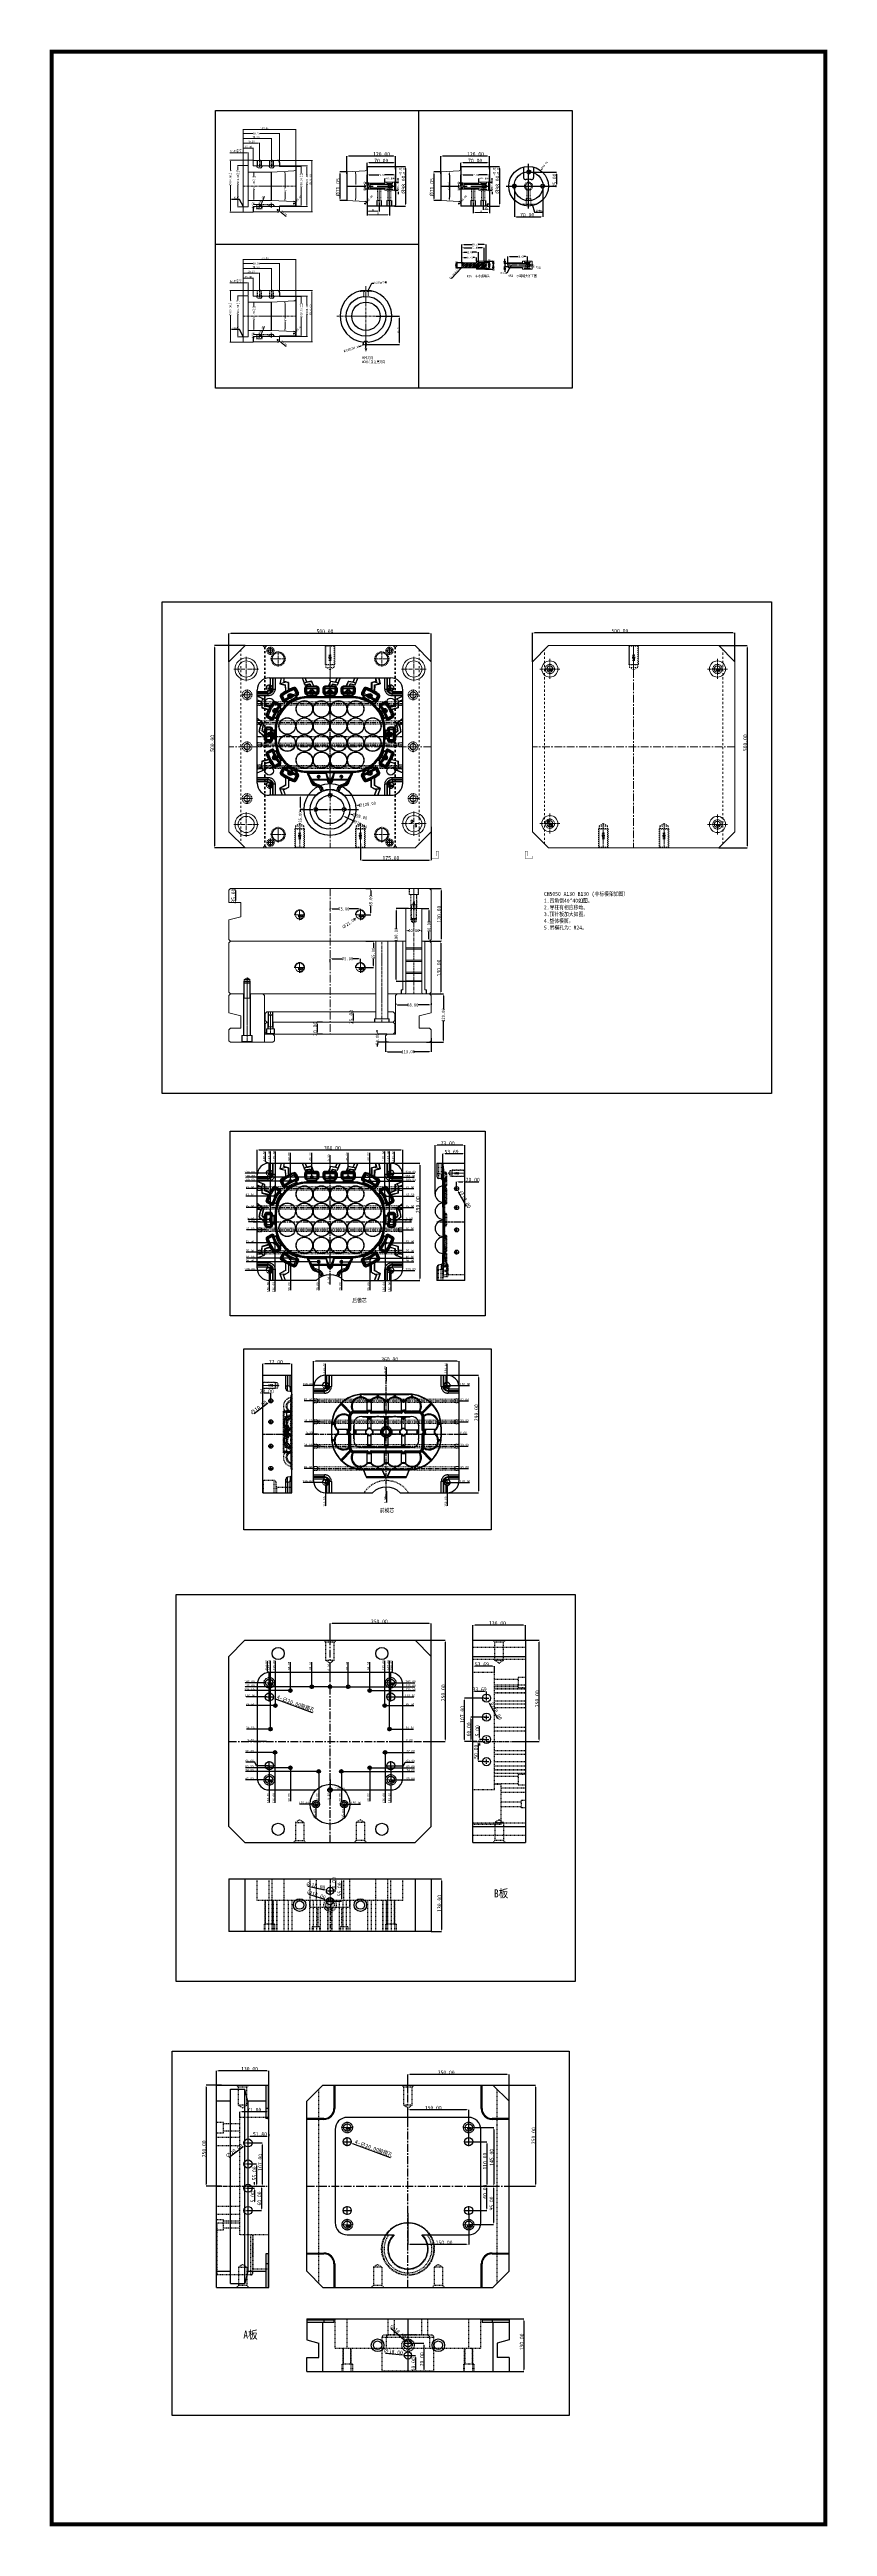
# Model space of a CAD drawing. Header units: millimetres. Extents: x 2667 to 4588, y -8940 to -2822.
import ezdxf
from ezdxf.enums import TextEntityAlignment as Align

# ---------------------------------------------------------------- set-up
doc = ezdxf.new("R2010")
doc.units = ezdxf.units.MM
doc.header["$LTSCALE"] = 16.335
doc.header["$PDMODE"] = 3
doc.header["$PDSIZE"] = 8
for name, pattern in [('CENTER', [0.6, 0.375, -0.075, 0.075, -0.075]), ('HIDDEN', [0.2, 0.1, -0.1]), ('HIDDENX2', [0.75, 0.5, -0.25])]:
    doc.linetypes.add(name, pattern=pattern)
doc.layers.get('0').update_dxf_attribs({"linetype": 'CONTINUOUS'})
doc.layers.get('Defpoints').update_dxf_attribs({"linetype": 'CONTINUOUS'})
for name, color, linetype, lineweight in [('CDRAFT0', 7, 'CONTINUOUS', 35), ('cool', 153, 'HIDDEN', 9), ('dim', 82, 'CONTINUOUS', 9), ('epin', 13, 'CONTINUOUS', 9), ('moldbase', 7, 'CONTINUOUS', 20), ('screw', 33, 'CONTINUOUS', 13), ('虚线', 6, 'HIDDENX2', 13)]:
    doc.layers.add(name, color=color, linetype=linetype, lineweight=lineweight)
doc.layers.add('DEFAULT_2', color=8, linetype='HIDDEN')
doc.styles.add('ROMANC', font='romanc.shx', dxfattribs={"bigfont": 'gbcbig.shx'})
doc.styles.get("Standard").update_dxf_attribs({"font": 'txt', "width": 0.85})
doc.styles.add('TXT', font='txt.shx', dxfattribs={"bigfont": 'gbcbig.shx'})
doc.styles.add('TXT05', font='txt.shx', dxfattribs={"width": 0.5, "bigfont": 'gbcbig.shx'})
doc.styles.add('标准', font='SIMFANG.TTF', dxfattribs={"width": 0.667})
doc.dimstyles.new('ISO-25', dxfattribs={"dimtxt": 2.5, "dimasz": 2.5, "dimexe": 1.25, "dimexo": 0.625, "dimtad": 1, "dimdsep": 46, "dimtxsty": 'Standard', "dimcen": 2.5, "dimadec": 0, "dimazin": 0, "dimtfac": 1, "dimtmove": 0, "dimatfit": 3, "dimfxl": 0, "dimarcsym": 0})
doc.dimstyles.new('mold', dxfattribs={"dimtxt": 10, "dimasz": 5, "dimexe": 0, "dimexo": 0, "dimgap": 0, "dimtad": 1, "dimzin": 1, "dimdsep": 46, "dimtxsty": 'Standard', "dimcen": 0, "dimclrd": 4, "dimclre": 4, "dimclrt": 6, "dimazin": 0, "dimtfac": 1, "dimtofl": 0, "dimtmove": 0, "dimatfit": 3, "dimfxl": 0, "dimarcsym": 0})
doc.dimstyles.get("Standard").update_dxf_attribs({"dimtxt": 3.5, "dimasz": 3.5, "dimexe": 0.18, "dimexo": 0.0625, "dimgap": 0.09, "dimtad": 1, "dimdsep": 46, "dimtxsty": 'Standard', "dimcen": 0.09, "dimadec": 0, "dimazin": 0, "dimtol": 1, "dimtp": 0.01, "dimtm": 0.01, "dimtfac": 1, "dimtofl": 0, "dimtmove": 0, "dimatfit": 3, "dimfxl": 0, "dimtolj": 1, "dimarcsym": 0})
doc.dimstyles.new('STANDARD$0', dxfattribs={"dimscale": 2, "dimtxt": 3, "dimasz": 3, "dimexe": 1.25, "dimexo": 0.625, "dimgap": 0.5, "dimtad": 0, "dimdsep": 46, "dimlunit": 6, "dimtxsty": 'Standard', "dimblk": 'CLOSEDBLANK', "dimcen": 0, "dimclrt": 2, "dimazin": 2, "dimtfac": 2, "dimtmove": 1, "dimatfit": 3, "dimfxl": 0, "dimtolj": 1, "dimtzin": 0, "dimarcsym": 0})
doc.dimstyles.new('标准$0', dxfattribs={"dimscale": 1.5, "dimtxt": 2.918919, "dimasz": 2.5, "dimexe": 1, "dimexo": 0.625, "dimgap": 0.509619, "dimtad": 1, "dimdec": 1, "dimdsep": 46, "dimtxsty": '标准', "dimblk": '_CAXARROW', "dimcen": 0, "dimdle": 1, "dimazin": 2, "dimtfac": 0.707107, "dimtdec": 3, "dimtmove": 2, "dimatfit": 3, "dimfxl": 0, "dimfrac": 2, "dimtolj": 1, "dimtzin": 0, "dimlwd": 18, "dimarcsym": 0})

# ---------------------------------------------------------------- blocks, each defined once
blk = doc.blocks.new('screw_m10_g')
at = {"layer": 'screw', "color": 1, "linetype": 'CENTER', "ltscale": 0.310989}
for p, q in [((-5.5, 0), (5.5, 0)), ((0, -5.5), (0, 5.5))]:
    blk.add_line(p, q, dxfattribs=at)
at = {"layer": 'screw', "linetype": 'HIDDEN', "ltscale": 0.310989}
blk.add_circle((0, 0), 4.25, dxfattribs=at)
at = {"layer": 'screw', "color": 92, "linetype": 'HIDDEN', "ltscale": 0.310989}
blk.add_arc((0, 0), 5, 270, 180, dxfattribs=at)
at = {"layer": 'screw', "color": 6, "style": 'TXT'}
blk.add_text('M10', height=2, dxfattribs=at).set_placement((-1.7, -2.5))
blk = doc.blocks.new('*D76')
at = {"color": 4, "lineweight": -2}
for p, q in [((3815, -3162.1), (3815, -3235.1)), ((3885, -3162.4), (3885, -3235.1)), ((3820, -3235.1), (3880, -3235.1))]:
    blk.add_line(p, q, dxfattribs=at)
at = {"color": 4}
for points in [[(3820, -3234.3), (3820, -3235.9), (3815, -3235.1)], [(3880, -3234.3), (3880, -3235.9), (3885, -3235.1)]]:
    blk.add_solid(points, dxfattribs=at)
at = {"layer": 'Defpoints', "color": 0}
for p in [(3815, -3162.1), (3885, -3162.4), (3885, -3235.1)]:
    blk.add_point(p, dxfattribs=at)
at = {"color": 6, "insert": (3846.5, -3230.1), "char_height": 10, "attachment_point": 5}
blk.add_mtext('70.00', dxfattribs=at)
blk = doc.blocks.new('*D111')
at = {"color": 0, "lineweight": -2, "ltscale": 0.5}
for p, q in [((3472.5, -3480.4), (3531.6, -3480.4)), ((3531.6, -3544.9), (3531.6, -3485.4)), ((3451.1, -3549.9), (3531.6, -3549.9))]:
    blk.add_line(p, q, dxfattribs=at)
at = {"color": 0, "ltscale": 0.5}
for points in [[(3530.8, -3485.4), (3532.5, -3485.4), (3531.6, -3480.4)], [(3530.8, -3544.9), (3532.5, -3544.9), (3531.6, -3549.9)]]:
    blk.add_solid(points, dxfattribs=at)
at = {"layer": 'Defpoints', "color": 0, "ltscale": 0.5}
for p in [(3472.5, -3480.4), (3531.6, -3480.4), (3451.1, -3549.9)]:
    blk.add_point(p, dxfattribs=at)
at = {"color": 0, "ltscale": 0.5, "insert": (3528.5, -3515.2), "char_height": 5, "attachment_point": 5, "rotation": 90}
blk.add_mtext('69.5', dxfattribs=at)
blk = doc.blocks.new('*D77')
at = {"color": 6, "lineweight": -2}
blk.add_line((3431.7, -3555.2), (3436.4, -3553.7), dxfattribs=at)
blk.add_arc((3448.4, -3549.9), 7.5, 130.51757, 197.60936, dxfattribs=at)
at = {"color": 6}
blk.add_solid([(3436.2, -3552.9), (3436.7, -3554.5), (3441.2, -3552.2)], dxfattribs=at)
at = {"layer": 'Defpoints', "color": 0}
for p in [(3441.2, -3552.2), (3448.4, -3549.9)]:
    blk.add_point(p, dxfattribs=at)
at = {"color": 3, "insert": (3412.6, -3561.3), "char_height": 5, "attachment_point": 5, "rotation": 17.60936}
blk.add_mtext('\\A1;{\\fSimSun|b0|i0|c134|p2;定位缺口}R7.50', dxfattribs=at)
blk = doc.blocks.new('_ClosedBlank')
at = {"color": 0, "linetype": 'ByBlock', "lineweight": -2}
for p, q in [((-1, 0.2), (0, 0)), ((-1, 0.2), (-1, -0.2)), ((0, 0), (-1, -0.2))]:
    blk.add_line(p, q, dxfattribs=at)
blk = doc.blocks.new('*D36')
at = {"color": 6, "lineweight": -2}
for p, q in [((3688.6, -3348.4), (3671.9, -3348.4)), ((3688.6, -3360.4), (3671.9, -3360.4))]:
    blk.add_line(p, q, dxfattribs=at)
at = {"layer": 'Defpoints', "color": 0}
for p in [(3671.9, -3360.4), (3688.6, -3348.4), (3688.6, -3360.4)]:
    blk.add_point(p, dxfattribs=at)
at = {"color": 6, "lineweight": -2, "xscale": 6, "yscale": 6, "zscale": 6}
for p, rotation in [((3671.9, -3348.4), 90), ((3671.9, -3360.4), 270)]:
    blk.add_blockref('_ClosedBlank', p, dxfattribs=dict(at, rotation=rotation))
at = {"color": 4, "insert": (3671.9, -3354.7), "char_height": 6, "attachment_point": 5, "rotation": 90}
blk.add_mtext('\\A1;12.00', dxfattribs=at)
blk = doc.blocks.new('*D78')
at = {"color": 4, "lineweight": -2}
for p, q in [((3685.3, -3350.4), (3685.3, -3335.2)), ((3690.3, -3335.2), (3696.4, -3335.2)), ((3716.3, -3335.2), (3712, -3335.2)), ((3721.3, -3344.4), (3721.3, -3335.2))]:
    blk.add_line(p, q, dxfattribs=at)
at = {"color": 4}
for points in [[(3690.3, -3334.4), (3690.3, -3336), (3685.3, -3335.2)], [(3716.3, -3334.4), (3716.3, -3336), (3721.3, -3335.2)]]:
    blk.add_solid(points, dxfattribs=at)
at = {"layer": 'Defpoints', "color": 0}
for p in [(3685.3, -3350.4), (3721.3, -3335.2), (3721.3, -3344.4)]:
    blk.add_point(p, dxfattribs=at)
at = {"color": 6, "insert": (3704.2, -3335.2), "char_height": 5, "attachment_point": 5}
blk.add_mtext('\\A1;36.00', dxfattribs=at)
blk = doc.blocks.new('*D79')
at = {"color": 4, "lineweight": -2}
for p, q in [((3685.3, -3350.4), (3685.3, -3322.3)), ((3690.3, -3322.3), (3697.6, -3322.3)), ((3721.3, -3322.3), (3711.8, -3322.3)), ((3726.3, -3344.4), (3726.3, -3322.3))]:
    blk.add_line(p, q, dxfattribs=at)
at = {"color": 4}
for points in [[(3690.3, -3321.4), (3690.3, -3323.1), (3685.3, -3322.3)], [(3721.3, -3321.4), (3721.3, -3323.1), (3726.3, -3322.3)]]:
    blk.add_solid(points, dxfattribs=at)
at = {"layer": 'Defpoints', "color": 0}
for p in [(3685.3, -3350.4), (3726.3, -3322.3), (3726.3, -3344.4)]:
    blk.add_point(p, dxfattribs=at)
at = {"color": 6, "insert": (3704.7, -3322.3), "char_height": 5, "attachment_point": 5}
blk.add_mtext('\\A1;41.00', dxfattribs=at)
blk = doc.blocks.new('*D80')
at = {"color": 4, "lineweight": -2}
for p, q in [((3685.3, -3350.4), (3685.3, -3311.2)), ((3690.3, -3311.2), (3710.1, -3311.2)), ((3735.3, -3311.2), (3725.7, -3311.2)), ((3740.3, -3344.4), (3740.3, -3311.2))]:
    blk.add_line(p, q, dxfattribs=at)
at = {"color": 4}
for points in [[(3690.3, -3310.3), (3690.3, -3312), (3685.3, -3311.2)], [(3735.3, -3310.3), (3735.3, -3312), (3740.3, -3311.2)]]:
    blk.add_solid(points, dxfattribs=at)
at = {"layer": 'Defpoints', "color": 0}
for p in [(3685.3, -3350.4), (3740.3, -3311.2), (3740.3, -3344.4)]:
    blk.add_point(p, dxfattribs=at)
at = {"color": 6, "insert": (3717.9, -3311.2), "char_height": 5, "attachment_point": 5}
blk.add_mtext('\\A1;55.00', dxfattribs=at)
blk = doc.blocks.new('*D81')
at = {"color": 4, "lineweight": -2}
for p, q in [((3685.3, -3350.4), (3685.3, -3303)), ((3690.3, -3303), (3710.9, -3303)), ((3740.3, -3303), (3725.7, -3303)), ((3745.3, -3348.2), (3745.3, -3303))]:
    blk.add_line(p, q, dxfattribs=at)
at = {"color": 4}
for points in [[(3690.3, -3302.2), (3690.3, -3303.9), (3685.3, -3303)], [(3740.3, -3302.2), (3740.3, -3303.9), (3745.3, -3303)]]:
    blk.add_solid(points, dxfattribs=at)
at = {"layer": 'Defpoints', "color": 0}
for p in [(3745.3, -3303), (3685.3, -3350.4), (3745.3, -3348.2)]:
    blk.add_point(p, dxfattribs=at)
at = {"color": 6, "insert": (3718.3, -3303), "char_height": 5, "attachment_point": 5}
blk.add_mtext('\\A1;60.00', dxfattribs=at)
blk = doc.blocks.new('*D82')
at = {"color": 6, "lineweight": -2}
for p, q in [((3735.7, -3347.4), (3752.9, -3347.4)), ((3735.7, -3361.4), (3752.9, -3361.4)), ((3752.9, -3353.4), (3752.9, -3355.4))]:
    blk.add_line(p, q, dxfattribs=at)
at = {"layer": 'Defpoints', "color": 0}
for p in [(3735.7, -3347.4), (3735.7, -3361.4), (3752.9, -3361.4)]:
    blk.add_point(p, dxfattribs=at)
at = {"color": 6, "lineweight": -2, "xscale": 6, "yscale": 6, "zscale": 6}
for p, rotation in [((3752.9, -3347.4), 90), ((3752.9, -3361.4), 270)]:
    blk.add_blockref('_ClosedBlank', p, dxfattribs=dict(at, rotation=rotation))
at = {"color": 4, "insert": (3752.9, -3352.8), "char_height": 6, "attachment_point": 5, "rotation": 90}
blk.add_mtext('\\A1;%%c14.00', dxfattribs=at)
blk = doc.blocks.new('*D83')
at = {"color": 1, "lineweight": 0}
for p, q in [((3845.1, -3354.4), (3849.1, -3354.4)), ((3847.1, -3356.4), (3847.1, -3352.4))]:
    blk.add_line(p, q, dxfattribs=at)
at = {"color": 0, "lineweight": 0}
blk.add_line((3854.9, -3356.1), (3853, -3355.7), dxfattribs=at)
at = {"color": 0}
blk.add_solid([(3853, -3355.4), (3852.9, -3356), (3851, -3355.3)], dxfattribs=at)
at = {"layer": 'Defpoints', "color": 0}
for p in [(3843.2, -3353.6), (3851, -3355.3)]:
    blk.add_point(p, dxfattribs=at)
at = {"color": 0, "lineweight": 0, "insert": (3867.1, -3358.7), "char_height": 5, "attachment_point": 5, "rotation": 348.02674}
blk.add_mtext('\\A1;∅8.00{\\fSimSun|b0|i0|c134|p2;通}', dxfattribs=at)
blk = doc.blocks.new('*D84')
at = {"color": 4, "lineweight": -2}
for p, q in [((3799.1, -3352.7), (3799.1, -3333.2)), ((3804.1, -3333.2), (3823.1, -3333.2)), ((3842.1, -3333.2), (3838.7, -3333.2)), ((3847.1, -3352.7), (3847.1, -3333.2))]:
    blk.add_line(p, q, dxfattribs=at)
at = {"color": 4}
for points in [[(3804.1, -3332.4), (3804.1, -3334), (3799.1, -3333.2)], [(3842.1, -3332.4), (3842.1, -3334), (3847.1, -3333.2)]]:
    blk.add_solid(points, dxfattribs=at)
at = {"layer": 'Defpoints', "color": 0}
for p in [(3799.1, -3333.2), (3799.1, -3352.7), (3847.1, -3352.7)]:
    blk.add_point(p, dxfattribs=at)
at = {"color": 6, "insert": (3830.9, -3333.2), "char_height": 5, "attachment_point": 5}
blk.add_mtext('\\A1;48.00', dxfattribs=at)
blk = doc.blocks.new('*D37')
at = {"color": 6, "lineweight": -2}
for p, q in [((3791.3, -3344.4), (3791.3, -3338.4)), ((3801.1, -3350.4), (3791.3, -3350.4)), ((3791.3, -3350.4), (3791.3, -3358.4)), ((3801.1, -3358.4), (3791.3, -3358.4)), ((3791.3, -3364.4), (3791.3, -3370.4))]:
    blk.add_line(p, q, dxfattribs=at)
at = {"layer": 'Defpoints', "color": 0}
for p in [(3791.3, -3358.4), (3801.1, -3350.4), (3801.1, -3358.4)]:
    blk.add_point(p, dxfattribs=at)
at = {"color": 6, "lineweight": -2, "xscale": 6, "yscale": 6, "zscale": 6}
for p, rotation in [((3791.3, -3350.4), 270), ((3791.3, -3358.4), 90)]:
    blk.add_blockref('_ClosedBlank', p, dxfattribs=dict(at, rotation=rotation))
at = {"color": 4, "insert": (3791.3, -3354.8), "char_height": 6, "attachment_point": 5, "rotation": 90}
blk.add_mtext('\\A1;%%c8.00', dxfattribs=at)
blk = doc.blocks.new('*D85')
at = {"color": 6, "lineweight": -2}
for p, q in [((3743.4, -3344.4), (3762.8, -3344.4)), ((3743.4, -3364.4), (3762.8, -3364.4)), ((3762.8, -3350.4), (3762.8, -3358.4))]:
    blk.add_line(p, q, dxfattribs=at)
at = {"layer": 'Defpoints', "color": 0}
for p in [(3743.4, -3344.4), (3743.4, -3364.4), (3762.8, -3364.4)]:
    blk.add_point(p, dxfattribs=at)
at = {"color": 6, "lineweight": -2, "xscale": 6, "yscale": 6, "zscale": 6}
for p, rotation in [((3762.8, -3344.4), 90), ((3762.8, -3364.4), 270)]:
    blk.add_blockref('_ClosedBlank', p, dxfattribs=dict(at, rotation=rotation))
at = {"color": 4, "insert": (3762.8, -3354.8), "char_height": 6, "attachment_point": 5, "rotation": 90}
blk.add_mtext('\\A1;%%c20.00', dxfattribs=at)
blk = doc.blocks.new('*D86')
at = {"color": 6, "lineweight": -2}
blk.add_line((3659.3, -3386.8), (3683.8, -3362), dxfattribs=at)
at = {"color": 6}
blk.add_solid([(3683.5, -3361.6), (3684.2, -3362.3), (3685.9, -3359.9)], dxfattribs=at)
at = {"layer": 'Defpoints', "color": 0}
for p in [(3685.9, -3359.9), (3687.3, -3358.4)]:
    blk.add_point(p, dxfattribs=at)
at = {"color": 4, "insert": (3668.7, -3373.7), "char_height": 5, "attachment_point": 5, "rotation": 45.25651}
blk.add_mtext('\\A1;R2.00±0.00', dxfattribs=at)
blk = doc.blocks.new('*D38')
at = {"color": 4, "lineweight": -2}
for p, q in [((3451.1, -3119.3), (3451.1, -3101.2)), ((3516.1, -3101.2), (3456.1, -3101.2)), ((3521.1, -3112.1), (3521.1, -3101.2))]:
    blk.add_line(p, q, dxfattribs=at)
at = {"color": 4}
for points in [[(3456.1, -3100.4), (3456.1, -3102.1), (3451.1, -3101.2)], [(3516.1, -3100.4), (3516.1, -3102.1), (3521.1, -3101.2)]]:
    blk.add_solid(points, dxfattribs=at)
at = {"layer": 'Defpoints', "color": 0}
for p in [(3451.1, -3101.2), (3451.1, -3119.3), (3521.1, -3112.1)]:
    blk.add_point(p, dxfattribs=at)
at = {"color": 6, "insert": (3486.1, -3096.2), "char_height": 10, "attachment_point": 5}
blk.add_mtext('70.00', dxfattribs=at)
blk = doc.blocks.new('*D39')
at = {"color": 4, "lineweight": -2}
for p, q in [((3401.1, -3128.4), (3401.1, -3084.7)), ((3516.1, -3084.7), (3406.1, -3084.7)), ((3521.1, -3117.1), (3521.1, -3084.7))]:
    blk.add_line(p, q, dxfattribs=at)
at = {"color": 4}
for points in [[(3406.1, -3083.8), (3406.1, -3085.5), (3401.1, -3084.7)], [(3516.1, -3083.8), (3516.1, -3085.5), (3521.1, -3084.7)]]:
    blk.add_solid(points, dxfattribs=at)
at = {"layer": 'Defpoints', "color": 0}
for p in [(3401.1, -3084.7), (3521.1, -3117.1), (3401.1, -3128.4)]:
    blk.add_point(p, dxfattribs=at)
at = {"color": 6, "insert": (3486.9, -3079.7), "char_height": 10, "attachment_point": 5}
blk.add_mtext('120.00', dxfattribs=at)
blk = doc.blocks.new('*D40')
at = {"color": 4, "lineweight": -2}
for p, q in [((3519.1, -3110.1), (3546.4, -3110.1)), ((3546.4, -3115.1), (3546.4, -3203.1)), ((3519.1, -3208.1), (3546.4, -3208.1))]:
    blk.add_line(p, q, dxfattribs=at)
at = {"color": 4}
for points in [[(3545.5, -3115.1), (3547.2, -3115.1), (3546.4, -3110.1)], [(3545.5, -3203.1), (3547.2, -3203.1), (3546.4, -3208.1)]]:
    blk.add_solid(points, dxfattribs=at)
at = {"layer": 'Defpoints', "color": 0}
for p in [(3519.1, -3110.1), (3519.1, -3208.1), (3546.4, -3208.1)]:
    blk.add_point(p, dxfattribs=at)
at = {"color": 6, "insert": (3538.2, -3143.3), "char_height": 10, "attachment_point": 5, "rotation": 90}
blk.add_mtext('%%C98.00{\\H0.7x;\\S-0.02^ -0.05;}', dxfattribs=at)
blk = doc.blocks.new('*D41')
at = {"color": 4, "lineweight": -2}
for p, q in [((3495.1, -3149.1), (3495.1, -3140.1)), ((3500.1, -3140.1), (3500.2, -3140.1)), ((3516.1, -3140.1), (3515.8, -3140.1)), ((3521.1, -3147.1), (3521.1, -3140.1))]:
    blk.add_line(p, q, dxfattribs=at)
at = {"color": 4}
for points in [[(3500.1, -3139.3), (3500.1, -3141), (3495.1, -3140.1)], [(3516.1, -3139.3), (3516.1, -3141), (3521.1, -3140.1)]]:
    blk.add_solid(points, dxfattribs=at)
at = {"layer": 'Defpoints', "color": 0}
for p in [(3495.1, -3140.1), (3495.1, -3149.1), (3521.1, -3147.1)]:
    blk.add_point(p, dxfattribs=at)
at = {"color": 6, "insert": (3508, -3140.1), "char_height": 5, "attachment_point": 5}
blk.add_mtext('\\A1;26.00', dxfattribs=at)
blk = doc.blocks.new('*D42')
at = {"color": 4, "lineweight": -2}
for p, q in [((3455.4, -3151.6), (3445.2, -3151.6)), ((3445.2, -3156.6), (3445.2, -3161.6)), ((3455.4, -3166.6), (3445.2, -3166.6))]:
    blk.add_line(p, q, dxfattribs=at)
at = {"color": 4}
for points in [[(3444.3, -3156.6), (3446, -3156.6), (3445.2, -3151.6)], [(3444.3, -3161.6), (3446, -3161.6), (3445.2, -3166.6)]]:
    blk.add_solid(points, dxfattribs=at)
at = {"layer": 'Defpoints', "color": 0}
for p in [(3445.2, -3166.6), (3455.4, -3151.6), (3455.4, -3166.6)]:
    blk.add_point(p, dxfattribs=at)
at = {"color": 6, "insert": (3445.2, -3159.1), "char_height": 5, "attachment_point": 5, "rotation": 90}
blk.add_mtext('\\A1;%%c15.00', dxfattribs=at)
blk = doc.blocks.new('*D43')
at = {"color": 4, "lineweight": -2}
for p, q in [((3451.1, -3159.1), (3451.1, -3131.2)), ((3456.1, -3131.2), (3480, -3131.2)), ((3516.1, -3131.2), (3494.9, -3131.2)), ((3521.1, -3153.4), (3521.1, -3131.2))]:
    blk.add_line(p, q, dxfattribs=at)
at = {"color": 4}
for points in [[(3456.1, -3130.4), (3456.1, -3132.1), (3451.1, -3131.2)], [(3516.1, -3130.4), (3516.1, -3132.1), (3521.1, -3131.2)]]:
    blk.add_solid(points, dxfattribs=at)
at = {"layer": 'Defpoints', "color": 0}
for p in [(3451.1, -3131.2), (3451.1, -3159.1), (3521.1, -3153.4)]:
    blk.add_point(p, dxfattribs=at)
at = {"color": 6, "insert": (3487.5, -3131.2), "char_height": 5, "attachment_point": 5}
blk.add_mtext('\\A1;70.00', dxfattribs=at)
blk = doc.blocks.new('*D87')
at = {"color": 4, "lineweight": -2}
for p, q in [((3519.1, -3149.1), (3527.7, -3149.1)), ((3519.1, -3169.1), (3527.7, -3169.1)), ((3527.7, -3144.1), (3527.7, -3139.1)), ((3527.7, -3174.1), (3527.7, -3179.1))]:
    blk.add_line(p, q, dxfattribs=at)
at = {"color": 4}
for points in [[(3526.9, -3144.1), (3528.5, -3144.1), (3527.7, -3149.1)], [(3526.9, -3174.1), (3528.5, -3174.1), (3527.7, -3169.1)]]:
    blk.add_solid(points, dxfattribs=at)
at = {"layer": 'Defpoints', "color": 0}
for p in [(3519.1, -3149.1), (3519.1, -3169.1), (3527.7, -3169.1)]:
    blk.add_point(p, dxfattribs=at)
at = {"color": 6, "insert": (3527.7, -3157.8), "char_height": 5, "attachment_point": 5, "rotation": 90}
blk.add_mtext('\\A1;%%c20.00', dxfattribs=at)
blk = doc.blocks.new('*D88')
at = {"color": 4, "lineweight": -2}
for p, q in [((3854.4, -3124.1), (3919.1, -3124.1)), ((3870.1, -3159.1), (3919.1, -3159.1)), ((3919.1, -3129.1), (3919.1, -3154.1))]:
    blk.add_line(p, q, dxfattribs=at)
at = {"color": 4}
for points in [[(3918.2, -3129.1), (3919.9, -3129.1), (3919.1, -3124.1)], [(3918.2, -3154.1), (3919.9, -3154.1), (3919.1, -3159.1)]]:
    blk.add_solid(points, dxfattribs=at)
at = {"layer": 'Defpoints', "color": 0}
for p in [(3854.4, -3124.1), (3870.1, -3159.1), (3919.1, -3159.1)]:
    blk.add_point(p, dxfattribs=at)
at = {"color": 6, "insert": (3914.1, -3145.2), "char_height": 10, "attachment_point": 5, "rotation": 90}
blk.add_mtext('35.00', dxfattribs=at)
blk = doc.blocks.new('_CAXARROW')
blk.add_hatch(color=0).paths.add_polyline_path([(0, 0), (-1, 0.125), (-1, -0.125)], flags=0)
blk = doc.blocks.new('*D89')
at = {"layer": 'CDRAFT0', "color": 0, "linetype": 'Continuous', "lineweight": -2}
for p, q in [((3451.1, -3187.6), (3451.1, -3222)), ((3481.1, -3200.1), (3481.1, -3222))]:
    blk.add_line(p, q, dxfattribs=at)
at = {"layer": 'CDRAFT0', "color": 0, "linetype": 'Continuous', "lineweight": 18}
blk.add_line((3477.3, -3220.5), (3454.8, -3220.5), dxfattribs=at)
at = {"layer": 'Defpoints', "color": 0}
for p in [(3451.1, -3186.6), (3451.1, -3220.5), (3481.1, -3199.1)]:
    blk.add_point(p, dxfattribs=at)
at = {"layer": 'CDRAFT0', "color": 0, "lineweight": 18, "xscale": 3.75, "yscale": 3.75, "zscale": 3.75, "rotation": 180}
blk.add_blockref('_CAXARROW', (3451.1, -3220.5), dxfattribs=at)
at = {"layer": 'CDRAFT0', "color": 0, "lineweight": 18, "xscale": 3.75, "yscale": 3.75, "zscale": 3.75}
blk.add_blockref('_CAXARROW', (3481.1, -3220.5), dxfattribs=at)
at = {"layer": 'CDRAFT0', "color": 0, "insert": (3466.1, -3217.5), "char_height": 4.38, "attachment_point": 5, "style": '标准'}
blk.add_mtext('\\A1;30', dxfattribs=at)
blk = doc.blocks.new('*D90')
at = {"layer": 'CDRAFT0', "color": 0, "linetype": 'Continuous', "lineweight": -2}
for p, q in [((3451.1, -3185.7), (3451.1, -3231.2)), ((3506.1, -3193.3), (3506.1, -3231.2))]:
    blk.add_line(p, q, dxfattribs=at)
at = {"layer": 'CDRAFT0', "color": 0, "linetype": 'Continuous', "lineweight": 18}
blk.add_line((3454.8, -3229.7), (3502.3, -3229.7), dxfattribs=at)
at = {"layer": 'Defpoints', "color": 0}
for p in [(3451.1, -3184.8), (3506.1, -3192.3), (3506.1, -3229.7)]:
    blk.add_point(p, dxfattribs=at)
at = {"layer": 'CDRAFT0', "color": 0, "lineweight": 18, "xscale": 3.75, "yscale": 3.75, "zscale": 3.75, "rotation": 180}
blk.add_blockref('_CAXARROW', (3451.1, -3229.7), dxfattribs=at)
at = {"layer": 'CDRAFT0', "color": 0, "lineweight": 18, "xscale": 3.75, "yscale": 3.75, "zscale": 3.75}
blk.add_blockref('_CAXARROW', (3506.1, -3229.7), dxfattribs=at)
at = {"layer": 'CDRAFT0', "color": 0, "insert": (3478.6, -3226.7), "char_height": 4.38, "attachment_point": 5, "style": '标准'}
blk.add_mtext('\\A1;55', dxfattribs=at)
blk = doc.blocks.new('*D44')
at = {"color": 1, "lineweight": 0}
for p, q in [((3144, -3108.3), (3131.1, -3108.3)), ((3144, -3209.9), (3131.1, -3209.9))]:
    blk.add_line(p, q, dxfattribs=at)
at = {"color": 0, "lineweight": 0}
for p, q in [((3132.1, -3110.3), (3132.1, -3119.9)), ((3132.1, -3207.9), (3132.1, -3155.5))]:
    blk.add_line(p, q, dxfattribs=at)
at = {"color": 0}
for points in [[(3131.7, -3110.3), (3132.4, -3110.3), (3132.1, -3108.3)], [(3131.7, -3207.9), (3132.4, -3207.9), (3132.1, -3209.9)]]:
    blk.add_solid(points, dxfattribs=at)
at = {"layer": 'Defpoints', "color": 0}
for p in [(3145, -3108.3), (3132.1, -3209.9), (3145, -3209.9)]:
    blk.add_point(p, dxfattribs=at)
at = {"color": 0, "lineweight": 0, "insert": (3132.1, -3137.7), "char_height": 5, "attachment_point": 5, "rotation": 90}
blk.add_mtext('\\A1;%%C101.60{\\H0.7x;\\S+0.05^ +0.1;}', dxfattribs=at)
blk = doc.blocks.new('*D45')
at = {"color": 0, "lineweight": 0}
for p, q in [((3145, -3076.7), (3112.2, -3076.7)), ((3155, -3076.7), (3147, -3076.7))]:
    blk.add_line(p, q, dxfattribs=at)
at = {"color": 1, "lineweight": 0}
for p, q in [((3145, -3099.1), (3145, -3075.7)), ((3157, -3107.3), (3157, -3075.7))]:
    blk.add_line(p, q, dxfattribs=at)
at = {"color": 0}
for points in [[(3147, -3076.4), (3147, -3077.1), (3145, -3076.7)], [(3155, -3076.4), (3155, -3077.1), (3157, -3076.7)]]:
    blk.add_solid(points, dxfattribs=at)
at = {"layer": 'Defpoints', "color": 0}
for p in [(3145, -3100.1), (3157, -3076.7), (3157, -3108.3)]:
    blk.add_point(p, dxfattribs=at)
at = {"color": 0, "lineweight": 0, "insert": (3126.4, -3071.7), "char_height": 5, "attachment_point": 5}
blk.add_mtext('\\A1;12.00{\\H0.7x;\\S+0.05^ +0.1;}', dxfattribs=at)
blk = doc.blocks.new('*D46')
at = {"color": 1, "lineweight": 0}
for p, q in [((3145, -3099.1), (3145, -3040.1)), ((3215, -3092), (3215, -3040.1))]:
    blk.add_line(p, q, dxfattribs=at)
at = {"color": 0, "lineweight": 0}
blk.add_line((3147, -3041.1), (3213, -3041.1), dxfattribs=at)
at = {"color": 0}
for points in [[(3147, -3040.8), (3147, -3041.5), (3145, -3041.1)], [(3213, -3040.8), (3213, -3041.5), (3215, -3041.1)]]:
    blk.add_solid(points, dxfattribs=at)
at = {"layer": 'Defpoints', "color": 0}
for p in [(3215, -3041.1), (3145, -3100.1), (3215, -3093)]:
    blk.add_point(p, dxfattribs=at)
at = {"color": 0, "lineweight": 0, "insert": (3176.5, -3037.6), "char_height": 5, "attachment_point": 5}
blk.add_mtext('\\A1;70.00', dxfattribs=at)
blk = doc.blocks.new('*D47')
at = {"color": 1, "lineweight": 0}
for p, q in [((3144, -3095.1), (3112.5, -3095.1)), ((3144, -3223.1), (3112.5, -3223.1))]:
    blk.add_line(p, q, dxfattribs=at)
at = {"color": 0, "lineweight": 0}
for p, q in [((3113.5, -3097.1), (3113.5, -3120.3)), ((3113.5, -3221.1), (3113.5, -3156.8))]:
    blk.add_line(p, q, dxfattribs=at)
at = {"color": 0}
for points in [[(3113.1, -3097.1), (3113.8, -3097.1), (3113.5, -3095.1)], [(3113.1, -3221.1), (3113.8, -3221.1), (3113.5, -3223.1)]]:
    blk.add_solid(points, dxfattribs=at)
at = {"layer": 'Defpoints', "color": 0}
for p in [(3145, -3095.1), (3113.5, -3223.1), (3145, -3223.1)]:
    blk.add_point(p, dxfattribs=at)
at = {"color": 0, "lineweight": 0, "insert": (3113.5, -3138.6), "char_height": 5, "attachment_point": 5, "rotation": 90}
blk.add_mtext('\\A1;%%C128.00{\\H0.7x;\\S+0^ -0.15;}', dxfattribs=at)
blk = doc.blocks.new('*D48')
at = {"color": 1, "lineweight": 0}
for p, q in [((3158, -3124.1), (3172.5, -3124.1)), ((3158, -3194.1), (3172.5, -3194.1))]:
    blk.add_line(p, q, dxfattribs=at)
at = {"color": 0, "lineweight": 0}
for p, q in [((3171.5, -3126.1), (3171.5, -3135)), ((3171.5, -3192.1), (3171.5, -3168.5))]:
    blk.add_line(p, q, dxfattribs=at)
at = {"color": 0}
for points in [[(3171.1, -3126.1), (3171.8, -3126.1), (3171.5, -3124.1)], [(3171.1, -3192.1), (3171.8, -3192.1), (3171.5, -3194.1)]]:
    blk.add_solid(points, dxfattribs=at)
at = {"layer": 'Defpoints', "color": 0}
for p in [(3157, -3124.1), (3157, -3194.1), (3171.5, -3194.1)]:
    blk.add_point(p, dxfattribs=at)
at = {"color": 0, "lineweight": 0, "insert": (3171.5, -3151.8), "char_height": 5, "attachment_point": 5, "rotation": 90}
blk.add_mtext('\\A1;%%C70.00{\\H0.7x;\\S+0.05^ +0.03;}', dxfattribs=at)
blk = doc.blocks.new('*D49')
at = {"color": 1, "lineweight": 0}
for p, q in [((3179, -3210.1), (3179, -3215.9)), ((3191, -3210.1), (3191, -3215.9))]:
    blk.add_line(p, q, dxfattribs=at)
at = {"color": 0, "lineweight": 0}
blk.add_line((3181, -3214.9), (3189, -3214.9), dxfattribs=at)
at = {"color": 0}
for points in [[(3181, -3214.5), (3181, -3215.2), (3179, -3214.9)], [(3189, -3214.5), (3189, -3215.2), (3191, -3214.9)]]:
    blk.add_solid(points, dxfattribs=at)
at = {"layer": 'Defpoints', "color": 0}
for p in [(3179, -3209.1), (3191, -3209.1), (3191, -3214.9)]:
    blk.add_point(p, dxfattribs=at)
at = {"color": 0, "lineweight": 0, "insert": (3185, -3211.4), "char_height": 5, "attachment_point": 5}
blk.add_mtext('\\A1;12.00', dxfattribs=at)
blk = doc.blocks.new('*D50')
at = {"color": 1, "lineweight": 0}
for p, q in [((3186, -3207.1), (3190, -3207.1)), ((3188, -3209.1), (3188, -3205.1))]:
    blk.add_line(p, q, dxfattribs=at)
at = {"color": 0, "lineweight": 0}
blk.add_line((3198.1, -3184.7), (3190, -3202.6), dxfattribs=at)
at = {"color": 0}
blk.add_solid([(3189.7, -3202.4), (3190.3, -3202.7), (3189.2, -3204.4)], dxfattribs=at)
at = {"layer": 'Defpoints', "color": 0}
for p in [(3188, -3207.1), (3189.2, -3204.4)]:
    blk.add_point(p, dxfattribs=at)
at = {"color": 0, "lineweight": 0, "insert": (3191.3, -3191.3), "char_height": 5, "attachment_point": 5, "rotation": 65.72153}
blk.add_mtext('\\A1;R3.00', dxfattribs=at)
blk = doc.blocks.new('*D91')
at = {"color": 1, "lineweight": 0}
for p, q in [((3145, -3099.1), (3145, -3064.3)), ((3170, -3094.1), (3170, -3064.3))]:
    blk.add_line(p, q, dxfattribs=at)
at = {"color": 0, "lineweight": 0}
blk.add_line((3168, -3065.3), (3147, -3065.3), dxfattribs=at)
at = {"color": 0}
for points in [[(3147, -3065), (3147, -3065.7), (3145, -3065.3)], [(3168, -3065), (3168, -3065.7), (3170, -3065.3)]]:
    blk.add_solid(points, dxfattribs=at)
at = {"layer": 'Defpoints', "color": 0}
for p in [(3145, -3065.3), (3145, -3100.1), (3170, -3095.1)]:
    blk.add_point(p, dxfattribs=at)
at = {"color": 0, "lineweight": 0, "insert": (3157.8, -3061.8), "char_height": 5, "attachment_point": 5}
blk.add_mtext('\\A1;25.00', dxfattribs=at)
blk = doc.blocks.new('*D92')
at = {"color": 1, "lineweight": 0}
for p, q in [((3145, -3083.4), (3145, -3051.6)), ((3185, -3092), (3185, -3051.6))]:
    blk.add_line(p, q, dxfattribs=at)
at = {"color": 0, "lineweight": 0}
blk.add_line((3183, -3052.6), (3147, -3052.6), dxfattribs=at)
at = {"color": 0}
for points in [[(3147, -3052.2), (3147, -3052.9), (3145, -3052.6)], [(3183, -3052.2), (3183, -3052.9), (3185, -3052.6)]]:
    blk.add_solid(points, dxfattribs=at)
at = {"layer": 'Defpoints', "color": 0}
for p in [(3145, -3052.6), (3145, -3084.4), (3185, -3093)]:
    blk.add_point(p, dxfattribs=at)
at = {"color": 0, "lineweight": 0, "insert": (3164.9, -3049.1), "char_height": 5, "attachment_point": 5}
blk.add_mtext('\\A1;40.00', dxfattribs=at)
blk = doc.blocks.new('*D51')
at = {"color": 1, "lineweight": 0}
for p, q in [((3231, -3095.6), (3315.9, -3095.6)), ((3241, -3222.6), (3315.9, -3222.6))]:
    blk.add_line(p, q, dxfattribs=at)
at = {"color": 0, "lineweight": 0}
blk.add_line((3314.9, -3097.6), (3314.9, -3220.6), dxfattribs=at)
at = {"color": 0}
for points in [[(3314.6, -3097.6), (3315.2, -3097.6), (3314.9, -3095.6)], [(3314.6, -3220.6), (3315.2, -3220.6), (3314.9, -3222.6)]]:
    blk.add_solid(points, dxfattribs=at)
at = {"layer": 'Defpoints', "color": 0}
for p in [(3230, -3095.6), (3240, -3222.6), (3314.9, -3222.6)]:
    blk.add_point(p, dxfattribs=at)
at = {"color": 0, "lineweight": 0, "insert": (3311.4, -3143.3), "char_height": 5, "attachment_point": 5, "rotation": 90}
blk.add_mtext('\\A1;%%c127.00', dxfattribs=at)
blk = doc.blocks.new('*D52')
at = {"color": 1, "lineweight": 0}
for p, q in [((3181.6, -3204.1), (3170.6, -3204.1)), ((3181.6, -3209.1), (3170.6, -3209.1))]:
    blk.add_line(p, q, dxfattribs=at)
at = {"color": 0, "lineweight": 0}
for p, q in [((3171.6, -3202.1), (3171.6, -3200.1)), ((3171.6, -3211.1), (3171.6, -3213.1))]:
    blk.add_line(p, q, dxfattribs=at)
at = {"color": 0}
for points in [[(3171.3, -3202.1), (3171.9, -3202.1), (3171.6, -3204.1)], [(3171.3, -3211.1), (3171.9, -3211.1), (3171.6, -3209.1)]]:
    blk.add_solid(points, dxfattribs=at)
at = {"layer": 'Defpoints', "color": 0}
for p in [(3171.6, -3209.1), (3182.6, -3204.1), (3182.6, -3209.1)]:
    blk.add_point(p, dxfattribs=at)
at = {"color": 0, "lineweight": 0, "insert": (3168.1, -3206.6), "char_height": 5, "attachment_point": 5, "rotation": 90}
blk.add_mtext('\\A1;5.00', dxfattribs=at)
blk = doc.blocks.new('*D93')
at = {"color": 1, "lineweight": 0}
for p, q in [((3228, -3217.6), (3232, -3217.6)), ((3230, -3219.6), (3230, -3215.6))]:
    blk.add_line(p, q, dxfattribs=at)
at = {"color": 0, "lineweight": 0}
blk.add_line((3250.9, -3234), (3235.5, -3221.9), dxfattribs=at)
at = {"color": 0}
blk.add_solid([(3235.7, -3221.7), (3235.3, -3222.2), (3233.9, -3220.7)], dxfattribs=at)
at = {"layer": 'Defpoints', "color": 0}
for p in [(3230, -3217.6), (3233.9, -3220.7)]:
    blk.add_point(p, dxfattribs=at)
at = {"color": 0, "lineweight": 0, "insert": (3246.2, -3225.8), "char_height": 5, "attachment_point": 5, "rotation": 322.0106}
blk.add_mtext('\\A1;R5.00', dxfattribs=at)
blk = doc.blocks.new('*D53')
at = {"color": 1, "lineweight": 0}
for p, q in [((3276.3, -3110.1), (3289.5, -3110.1)), ((3276.3, -3208.1), (3289.5, -3208.1))]:
    blk.add_line(p, q, dxfattribs=at)
at = {"color": 0, "lineweight": 0}
for p, q in [((3288.5, -3112.1), (3288.5, -3127.5)), ((3288.5, -3206.1), (3288.5, -3161.7))]:
    blk.add_line(p, q, dxfattribs=at)
at = {"color": 0}
for points in [[(3288.2, -3112.1), (3288.9, -3112.1), (3288.5, -3110.1)], [(3288.2, -3206.1), (3288.9, -3206.1), (3288.5, -3208.1)]]:
    blk.add_solid(points, dxfattribs=at)
at = {"layer": 'Defpoints', "color": 0}
for p in [(3275.3, -3110.1), (3275.3, -3208.1), (3288.5, -3208.1)]:
    blk.add_point(p, dxfattribs=at)
at = {"color": 0, "lineweight": 0, "insert": (3288.5, -3144.6), "char_height": 5, "attachment_point": 5, "rotation": 90}
blk.add_mtext('\\A1;%%C98.00{\\H0.7x;\\S-0.02^ -0.05;}', dxfattribs=at)
blk = doc.blocks.new('*D54')
at = {"color": 1, "lineweight": 0}
for p, q in [((3145, -3099.1), (3145, -3018.1)), ((3275.3, -3108.7), (3275.3, -3018.1))]:
    blk.add_line(p, q, dxfattribs=at)
at = {"color": 0, "lineweight": 0}
blk.add_line((3147, -3019.1), (3273.3, -3019.1), dxfattribs=at)
at = {"color": 0}
for points in [[(3147, -3018.7), (3147, -3019.4), (3145, -3019.1)], [(3273.3, -3018.7), (3273.3, -3019.4), (3275.3, -3019.1)]]:
    blk.add_solid(points, dxfattribs=at)
at = {"layer": 'Defpoints', "color": 0}
for p in [(3275.3, -3019.1), (3145, -3100.1), (3275.3, -3109.7)]:
    blk.add_point(p, dxfattribs=at)
at = {"color": 0, "lineweight": 0, "insert": (3197.6, -3015.6), "char_height": 5, "attachment_point": 5}
blk.add_mtext('\\A1;130.30', dxfattribs=at)
blk = doc.blocks.new('*D55')
at = {"color": 1, "lineweight": 0}
for p, q in [((3236, -3109.1), (3303.7, -3109.1)), ((3236, -3209.1), (3303.7, -3209.1))]:
    blk.add_line(p, q, dxfattribs=at)
at = {"color": 0, "lineweight": 0}
for p, q in [((3302.7, -3111.1), (3302.7, -3131.5)), ((3302.7, -3207.1), (3302.7, -3154.8))]:
    blk.add_line(p, q, dxfattribs=at)
at = {"color": 0}
for points in [[(3302.3, -3111.1), (3303, -3111.1), (3302.7, -3109.1)], [(3302.3, -3207.1), (3303, -3207.1), (3302.7, -3209.1)]]:
    blk.add_solid(points, dxfattribs=at)
at = {"layer": 'Defpoints', "color": 0}
for p in [(3235, -3109.1), (3235, -3209.1), (3302.7, -3209.1)]:
    blk.add_point(p, dxfattribs=at)
at = {"color": 0, "lineweight": 0, "insert": (3302.7, -3143.1), "char_height": 5, "attachment_point": 5, "rotation": 90}
blk.add_mtext('\\A1;%%c100.00', dxfattribs=at)
blk = doc.blocks.new('*D94')
at = {"color": 1, "lineweight": 0}
for p, q in [((3145, -3037), (3145, -3028)), ((3235, -3099.6), (3235, -3028))]:
    blk.add_line(p, q, dxfattribs=at)
at = {"color": 0, "lineweight": 0}
for p, q in [((3147, -3029), (3169, -3029)), ((3233, -3029), (3185.8, -3029))]:
    blk.add_line(p, q, dxfattribs=at)
at = {"color": 0}
for points in [[(3147, -3028.7), (3147, -3029.4), (3145, -3029)], [(3233, -3028.7), (3233, -3029.4), (3235, -3029)]]:
    blk.add_solid(points, dxfattribs=at)
at = {"layer": 'Defpoints', "color": 0}
for p in [(3145, -3029), (3145, -3038), (3235, -3100.6)]:
    blk.add_point(p, dxfattribs=at)
at = {"color": 0, "lineweight": 0, "insert": (3177.4, -3029), "char_height": 5, "attachment_point": 5}
blk.add_mtext('\\A1;90.00', dxfattribs=at)
blk = doc.blocks.new('*D56')
at = {"color": 4, "lineweight": -2}
for p, q in [((3401.1, -3123.6), (3384.2, -3123.6)), ((3384.2, -3128.6), (3384.2, -3189.6)), ((3401.1, -3194.6), (3384.2, -3194.6))]:
    blk.add_line(p, q, dxfattribs=at)
at = {"color": 4}
for points in [[(3383.4, -3128.6), (3385, -3128.6), (3384.2, -3123.6)], [(3383.4, -3189.6), (3385, -3189.6), (3384.2, -3194.6)]]:
    blk.add_solid(points, dxfattribs=at)
at = {"layer": 'Defpoints', "color": 0}
for p in [(3401.1, -3123.6), (3384.2, -3194.6), (3401.1, -3194.6)]:
    blk.add_point(p, dxfattribs=at)
at = {"color": 6, "insert": (3379.2, -3161.8), "char_height": 10, "attachment_point": 5, "rotation": 90}
blk.add_mtext('%%c71.05', dxfattribs=at)
blk = doc.blocks.new('*D57')
at = {"color": 4, "lineweight": -2}
for p, q in [((3683.1, -3119.3), (3683.1, -3101.2)), ((3748.1, -3101.2), (3688.1, -3101.2)), ((3753.1, -3112.1), (3753.1, -3101.2))]:
    blk.add_line(p, q, dxfattribs=at)
at = {"color": 4}
for points in [[(3688.1, -3100.4), (3688.1, -3102.1), (3683.1, -3101.2)], [(3748.1, -3100.4), (3748.1, -3102.1), (3753.1, -3101.2)]]:
    blk.add_solid(points, dxfattribs=at)
at = {"layer": 'Defpoints', "color": 0}
for p in [(3683.1, -3101.2), (3683.1, -3119.3), (3753.1, -3112.1)]:
    blk.add_point(p, dxfattribs=at)
at = {"color": 6, "insert": (3718.1, -3096.2), "char_height": 10, "attachment_point": 5}
blk.add_mtext('70.00', dxfattribs=at)
blk = doc.blocks.new('*D58')
at = {"color": 4, "lineweight": -2}
for p, q in [((3633.1, -3128.4), (3633.1, -3084.7)), ((3748.1, -3084.7), (3638.1, -3084.7)), ((3753.1, -3117.1), (3753.1, -3084.7))]:
    blk.add_line(p, q, dxfattribs=at)
at = {"color": 4}
for points in [[(3638.1, -3083.8), (3638.1, -3085.5), (3633.1, -3084.7)], [(3748.1, -3083.8), (3748.1, -3085.5), (3753.1, -3084.7)]]:
    blk.add_solid(points, dxfattribs=at)
at = {"layer": 'Defpoints', "color": 0}
for p in [(3633.1, -3084.7), (3753.1, -3117.1), (3633.1, -3128.4)]:
    blk.add_point(p, dxfattribs=at)
at = {"color": 6, "insert": (3718.9, -3079.7), "char_height": 10, "attachment_point": 5}
blk.add_mtext('120.00', dxfattribs=at)
blk = doc.blocks.new('*D59')
at = {"color": 4, "lineweight": -2}
for p, q in [((3751.1, -3110.1), (3778.4, -3110.1)), ((3778.4, -3115.1), (3778.4, -3203.1)), ((3748.1, -3208.1), (3778.4, -3208.1))]:
    blk.add_line(p, q, dxfattribs=at)
at = {"color": 4}
for points in [[(3777.6, -3115.1), (3779.2, -3115.1), (3778.4, -3110.1)], [(3777.6, -3203.1), (3779.2, -3203.1), (3778.4, -3208.1)]]:
    blk.add_solid(points, dxfattribs=at)
at = {"layer": 'Defpoints', "color": 0}
for p in [(3751.1, -3110.1), (3748.1, -3208.1), (3778.4, -3208.1)]:
    blk.add_point(p, dxfattribs=at)
at = {"color": 6, "insert": (3770.2, -3143.3), "char_height": 10, "attachment_point": 5, "rotation": 90}
blk.add_mtext('%%C98.00{\\H0.7x;\\S-0.02^ -0.05;}', dxfattribs=at)
blk = doc.blocks.new('*D60')
at = {"color": 4, "lineweight": -2}
for p, q in [((3727.1, -3149.1), (3727.1, -3140.1)), ((3732.1, -3140.1), (3732.3, -3140.1)), ((3748.1, -3140.1), (3747.9, -3140.1)), ((3753.1, -3147.1), (3753.1, -3140.1))]:
    blk.add_line(p, q, dxfattribs=at)
at = {"color": 4}
for points in [[(3732.1, -3139.3), (3732.1, -3141), (3727.1, -3140.1)], [(3748.1, -3139.3), (3748.1, -3141), (3753.1, -3140.1)]]:
    blk.add_solid(points, dxfattribs=at)
at = {"layer": 'Defpoints', "color": 0}
for p in [(3727.1, -3140.1), (3727.1, -3149.1), (3753.1, -3147.1)]:
    blk.add_point(p, dxfattribs=at)
at = {"color": 6, "insert": (3740.1, -3140.1), "char_height": 5, "attachment_point": 5}
blk.add_mtext('\\A1;26.00', dxfattribs=at)
blk = doc.blocks.new('*D61')
at = {"color": 4, "lineweight": -2}
for p, q in [((3687.4, -3151.6), (3677.2, -3151.6)), ((3677.2, -3156.6), (3677.2, -3161.6)), ((3687.4, -3166.6), (3677.2, -3166.6))]:
    blk.add_line(p, q, dxfattribs=at)
at = {"color": 4}
for points in [[(3676.4, -3156.6), (3678, -3156.6), (3677.2, -3151.6)], [(3676.4, -3161.6), (3678, -3161.6), (3677.2, -3166.6)]]:
    blk.add_solid(points, dxfattribs=at)
at = {"layer": 'Defpoints', "color": 0}
for p in [(3677.2, -3166.6), (3687.4, -3151.6), (3687.4, -3166.6)]:
    blk.add_point(p, dxfattribs=at)
at = {"color": 6, "insert": (3677.2, -3159.1), "char_height": 5, "attachment_point": 5, "rotation": 90}
blk.add_mtext('\\A1;%%c15.00', dxfattribs=at)
blk = doc.blocks.new('*D62')
at = {"color": 4, "lineweight": -2}
for p, q in [((3683.1, -3159.1), (3683.1, -3131.2)), ((3688.1, -3131.2), (3712.1, -3131.2)), ((3748.1, -3131.2), (3727, -3131.2)), ((3753.1, -3153.4), (3753.1, -3131.2))]:
    blk.add_line(p, q, dxfattribs=at)
at = {"color": 4}
for points in [[(3688.1, -3130.4), (3688.1, -3132.1), (3683.1, -3131.2)], [(3748.1, -3130.4), (3748.1, -3132.1), (3753.1, -3131.2)]]:
    blk.add_solid(points, dxfattribs=at)
at = {"layer": 'Defpoints', "color": 0}
for p in [(3683.1, -3131.2), (3683.1, -3159.1), (3753.1, -3153.4)]:
    blk.add_point(p, dxfattribs=at)
at = {"color": 6, "insert": (3719.5, -3131.2), "char_height": 5, "attachment_point": 5}
blk.add_mtext('\\A1;70.00', dxfattribs=at)
blk = doc.blocks.new('*D95')
at = {"color": 4, "lineweight": -2}
for p, q in [((3751.1, -3149.1), (3759.7, -3149.1)), ((3751.1, -3169.1), (3759.7, -3169.1)), ((3759.7, -3144.1), (3759.7, -3139.1)), ((3759.7, -3174.1), (3759.7, -3179.1))]:
    blk.add_line(p, q, dxfattribs=at)
at = {"color": 4}
for points in [[(3758.9, -3144.1), (3760.6, -3144.1), (3759.7, -3149.1)], [(3758.9, -3174.1), (3760.6, -3174.1), (3759.7, -3169.1)]]:
    blk.add_solid(points, dxfattribs=at)
at = {"layer": 'Defpoints', "color": 0}
for p in [(3751.1, -3149.1), (3751.1, -3169.1), (3759.7, -3169.1)]:
    blk.add_point(p, dxfattribs=at)
at = {"color": 6, "insert": (3759.7, -3157.8), "char_height": 5, "attachment_point": 5, "rotation": 90}
blk.add_mtext('\\A1;%%c20.00', dxfattribs=at)
blk = doc.blocks.new('*D96')
at = {"layer": 'CDRAFT0', "color": 0, "linetype": 'Continuous', "lineweight": -2}
for p, q in [((3713.1, -3200.1), (3713.1, -3226)), ((3753.1, -3190.6), (3753.1, -3226))]:
    blk.add_line(p, q, dxfattribs=at)
at = {"layer": 'CDRAFT0', "color": 0, "linetype": 'Continuous', "lineweight": 18}
blk.add_line((3716.9, -3224.5), (3749.4, -3224.5), dxfattribs=at)
at = {"layer": 'Defpoints', "color": 0}
for p in [(3713.1, -3199.1), (3753.1, -3189.6), (3753.1, -3224.5)]:
    blk.add_point(p, dxfattribs=at)
at = {"layer": 'CDRAFT0', "color": 0, "lineweight": 18, "xscale": 3.75, "yscale": 3.75, "zscale": 3.75, "rotation": 180}
blk.add_blockref('_CAXARROW', (3713.1, -3224.5), dxfattribs=at)
at = {"layer": 'CDRAFT0', "color": 0, "lineweight": 18, "xscale": 3.75, "yscale": 3.75, "zscale": 3.75}
blk.add_blockref('_CAXARROW', (3753.1, -3224.5), dxfattribs=at)
at = {"layer": 'CDRAFT0', "color": 0, "insert": (3733.1, -3221.5), "char_height": 4.38, "attachment_point": 5, "style": '标准'}
blk.add_mtext('\\A1;40', dxfattribs=at)
blk = doc.blocks.new('*D97')
at = {"layer": 'CDRAFT0', "color": 0, "linetype": 'Continuous', "lineweight": -2}
for p, q in [((3738.1, -3193.3), (3738.1, -3217.4)), ((3753.1, -3192.8), (3753.1, -3217.4))]:
    blk.add_line(p, q, dxfattribs=at)
at = {"layer": 'CDRAFT0', "color": 0, "linetype": 'Continuous', "lineweight": 18}
blk.add_line((3749.4, -3215.9), (3741.9, -3215.9), dxfattribs=at)
at = {"layer": 'Defpoints', "color": 0}
for p in [(3738.1, -3192.3), (3738.1, -3215.9), (3753.1, -3191.8)]:
    blk.add_point(p, dxfattribs=at)
at = {"layer": 'CDRAFT0', "color": 0, "lineweight": 18, "xscale": 3.75, "yscale": 3.75, "zscale": 3.75, "rotation": 180}
blk.add_blockref('_CAXARROW', (3738.1, -3215.9), dxfattribs=at)
at = {"layer": 'CDRAFT0', "color": 0, "lineweight": 18, "xscale": 3.75, "yscale": 3.75, "zscale": 3.75}
blk.add_blockref('_CAXARROW', (3753.1, -3215.9), dxfattribs=at)
at = {"layer": 'CDRAFT0', "color": 0, "insert": (3745.6, -3213), "char_height": 4.38, "attachment_point": 5, "style": '标准'}
blk.add_mtext('\\A1;15', dxfattribs=at)
blk = doc.blocks.new('*D98')
at = {"color": 0, "lineweight": 0}
blk.add_line((3882, -3116.9), (3880.8, -3118.5), dxfattribs=at)
at = {"color": 1, "lineweight": 0}
for p, q in [((3848, -3159.1), (3852, -3159.1)), ((3850, -3161.1), (3850, -3157.1))]:
    blk.add_line(p, q, dxfattribs=at)
at = {"color": 0}
blk.add_solid([(3880.6, -3118.3), (3881.1, -3118.7), (3879.6, -3120.1)], dxfattribs=at)
at = {"layer": 'Defpoints', "color": 0}
for p in [(3879.6, -3120.1), (3820.4, -3198.1)]:
    blk.add_point(p, dxfattribs=at)
at = {"color": 0, "lineweight": 0, "insert": (3888.6, -3108.2), "char_height": 5, "attachment_point": 5, "rotation": 52.8013}
blk.add_mtext('\\A1;∅98.00', dxfattribs=at)
blk = doc.blocks.new('*D99')
at = {"color": 1, "lineweight": 0}
for p, q in [((3268.3, -3202), (3272.3, -3202)), ((3270.3, -3204), (3270.3, -3200))]:
    blk.add_line(p, q, dxfattribs=at)
at = {"color": 0, "lineweight": 0}
blk.add_line((3276.4, -3195.4), (3275.1, -3196.9), dxfattribs=at)
at = {"color": 0}
blk.add_solid([(3274.8, -3196.7), (3275.3, -3197.1), (3273.7, -3198.4)], dxfattribs=at)
at = {"layer": 'Defpoints', "color": 0}
for p in [(3270.3, -3202), (3273.7, -3198.4)]:
    blk.add_point(p, dxfattribs=at)
at = {"color": 0, "lineweight": 0, "insert": (3282.4, -3189), "char_height": 5, "attachment_point": 5, "rotation": 46.94529}
blk.add_mtext('\\A1;R5.00', dxfattribs=at)
blk = doc.blocks.new('*D100')
at = {"color": 0, "lineweight": 0}
for start, end in [(359.57591, 2.83669), (357.16331, 358.94989)]:
    blk.add_arc((2547.4, -3159.1), 701.7, start, end, dxfattribs=at)
at = {"color": 0}
for points in [[(3247.9, -3124.4), (3248.6, -3124.4), (3248.2, -3122.4)], [(3248.6, -3193.9), (3247.9, -3193.8), (3248.2, -3195.8)]]:
    blk.add_solid(points, dxfattribs=at)
at = {"layer": 'Defpoints', "color": 0}
for p in [(3215.3, -3124.1), (3249, -3146.9), (3270.5, -3121.2), (3215.3, -3194.1), (3270.5, -3197)]:
    blk.add_point(p, dxfattribs=at)
at = {"color": 0, "lineweight": 0, "insert": (3249.1, -3168.1), "char_height": 5, "attachment_point": 5, "rotation": 89.2629}
blk.add_mtext('\\A1;6°', dxfattribs=at)
blk = doc.blocks.new('*D101')
at = {"color": 1, "lineweight": 0}
for p, q in [((3444.1, -3202), (3448.1, -3202)), ((3446.1, -3204), (3446.1, -3200))]:
    blk.add_line(p, q, dxfattribs=at)
at = {"color": 0, "lineweight": 0}
blk.add_line((3452.2, -3195.4), (3450.8, -3196.9), dxfattribs=at)
at = {"color": 0}
blk.add_solid([(3450.6, -3196.7), (3451.1, -3197.1), (3449.5, -3198.4)], dxfattribs=at)
at = {"layer": 'Defpoints', "color": 0}
for p in [(3446.1, -3202), (3449.5, -3198.4)]:
    blk.add_point(p, dxfattribs=at)
at = {"color": 0, "lineweight": 0, "insert": (3458.2, -3189), "char_height": 5, "attachment_point": 5, "rotation": 46.94529}
blk.add_mtext('\\A1;R5.00', dxfattribs=at)
blk = doc.blocks.new('*D102')
at = {"color": 0, "lineweight": 0}
for start, end in [(0.31356, 2.8364), (357.1636, 359.68644)]:
    blk.add_arc((2723.2, -3159.1), 700.4, start, end, dxfattribs=at)
at = {"color": 0}
for points in [[(3422.5, -3124.5), (3423.1, -3124.4), (3422.7, -3122.5)], [(3423.1, -3193.8), (3422.5, -3193.8), (3422.7, -3195.8)]]:
    blk.add_solid(points, dxfattribs=at)
at = {"layer": 'Defpoints', "color": 0}
for p in [(3401.1, -3123.6), (3423.6, -3146.9), (3446.3, -3121.2), (3401.1, -3194.6), (3446.3, -3197)]:
    blk.add_point(p, dxfattribs=at)
at = {"color": 0, "lineweight": 0, "insert": (3423.7, -3159.1), "char_height": 5, "attachment_point": 5, "rotation": 90}
blk.add_mtext('\\A1;6°', dxfattribs=at)
blk = doc.blocks.new('*D63')
at = {"color": 4, "lineweight": -2}
for p, q in [((3633.1, -3123.6), (3616.2, -3123.6)), ((3616.2, -3128.6), (3616.2, -3189.6)), ((3633.1, -3194.6), (3616.2, -3194.6))]:
    blk.add_line(p, q, dxfattribs=at)
at = {"color": 4}
for points in [[(3615.4, -3128.6), (3617.1, -3128.6), (3616.2, -3123.6)], [(3615.4, -3189.6), (3617.1, -3189.6), (3616.2, -3194.6)]]:
    blk.add_solid(points, dxfattribs=at)
at = {"layer": 'Defpoints', "color": 0}
for p in [(3633.1, -3123.6), (3616.2, -3194.6), (3633.1, -3194.6)]:
    blk.add_point(p, dxfattribs=at)
at = {"color": 6, "insert": (3611.2, -3161.8), "char_height": 10, "attachment_point": 5, "rotation": 90}
blk.add_mtext('%%c71.05', dxfattribs=at)
blk = doc.blocks.new('*D103')
at = {"color": 1, "lineweight": 0}
for p, q in [((3676.1, -3202), (3680.1, -3202)), ((3678.1, -3204), (3678.1, -3200))]:
    blk.add_line(p, q, dxfattribs=at)
at = {"color": 0, "lineweight": 0}
blk.add_line((3684.2, -3195.4), (3682.9, -3196.9), dxfattribs=at)
at = {"color": 0}
blk.add_solid([(3682.6, -3196.7), (3683.1, -3197.1), (3681.5, -3198.3)], dxfattribs=at)
at = {"layer": 'Defpoints', "color": 0}
for p in [(3678.1, -3202), (3681.5, -3198.3)]:
    blk.add_point(p, dxfattribs=at)
at = {"color": 0, "lineweight": 0, "insert": (3690.2, -3189), "char_height": 5, "attachment_point": 5, "rotation": 46.94529}
blk.add_mtext('\\A1;R5.00', dxfattribs=at)
blk = doc.blocks.new('*D104')
at = {"color": 4, "lineweight": -2}
blk.add_arc((2955.3, -3159.1), 700.4, 357.40899, 2.59101, dxfattribs=at)
at = {"color": 4}
for points in [[(3654.2, -3127.5), (3655.8, -3127.4), (3654.8, -3122.5)], [(3655.8, -3190.8), (3654.2, -3190.7), (3654.8, -3195.8)]]:
    blk.add_solid(points, dxfattribs=at)
at = {"layer": 'Defpoints', "color": 0}
for p in [(3633.1, -3123.6), (3655.6, -3146.9), (3678.4, -3121.2), (3633.1, -3194.6), (3678.4, -3197)]:
    blk.add_point(p, dxfattribs=at)
at = {"color": 6, "insert": (3653.2, -3159.1), "char_height": 5, "attachment_point": 5, "rotation": 90}
blk.add_mtext('\\A1;6°±0°', dxfattribs=at)
blk = doc.blocks.new('epin_ejp_10')
at = {"layer": 'epin'}
h = blk.add_hatch(dxfattribs=at)
h.set_pattern_fill('_ANSI31', color=123, scale=0.25, angle=90, style=0)
h.set_pattern_definition([(135, (4516.491, -51.7531), (-0.56126601, -0.56126601), [])])
h.paths.add_polyline_path([(0, 5, 0.414214), (-5, 0), (0, 0)])
h.paths.add_polyline_path([(5, 0), (0, 0), (0, -5, 0.414214)])
at = {"layer": 'epin', "color": 1, "linetype": 'CENTER', "ltscale": 0.310989}
for p, q in [((-5.5, 0), (5.5, 0)), ((0, -5.5), (0, 5.5))]:
    blk.add_line(p, q, dxfattribs=at)
at = {"layer": 'epin'}
blk.add_circle((0, 0), 5, dxfattribs=at)
at = {"layer": 'epin', "color": 6, "style": 'TXT05', "width": 0.5}
blk.add_text('%%c10', height=3.5, dxfattribs=at).set_placement((0.2, 0.5))
blk = doc.blocks.new('*D64')
at = {"color": 1, "lineweight": 0}
for p, q in [((3144, -3429.6), (3131.1, -3429.6)), ((3144, -3531.2), (3131.1, -3531.2))]:
    blk.add_line(p, q, dxfattribs=at)
at = {"color": 0, "lineweight": 0}
for p, q in [((3132.1, -3431.6), (3132.1, -3441.2)), ((3132.1, -3529.2), (3132.1, -3476.8))]:
    blk.add_line(p, q, dxfattribs=at)
at = {"color": 0}
for points in [[(3131.7, -3431.6), (3132.4, -3431.6), (3132.1, -3429.6)], [(3131.7, -3529.2), (3132.4, -3529.2), (3132.1, -3531.2)]]:
    blk.add_solid(points, dxfattribs=at)
at = {"layer": 'Defpoints', "color": 0}
for p in [(3145, -3429.6), (3132.1, -3531.2), (3145, -3531.2)]:
    blk.add_point(p, dxfattribs=at)
at = {"color": 0, "lineweight": 0, "insert": (3132.1, -3459), "char_height": 5, "attachment_point": 5, "rotation": 90}
blk.add_mtext('\\A1;%%C101.60{\\H0.7x;\\S+0.05^ +0.1;}', dxfattribs=at)
blk = doc.blocks.new('*D65')
at = {"color": 0, "lineweight": 0}
for p, q in [((3145, -3398.1), (3112.2, -3398.1)), ((3155, -3398.1), (3147, -3398.1))]:
    blk.add_line(p, q, dxfattribs=at)
at = {"color": 1, "lineweight": 0}
for p, q in [((3145, -3420.4), (3145, -3397.1)), ((3157, -3428.6), (3157, -3397.1))]:
    blk.add_line(p, q, dxfattribs=at)
at = {"color": 0}
for points in [[(3147, -3397.7), (3147, -3398.4), (3145, -3398.1)], [(3155, -3397.7), (3155, -3398.4), (3157, -3398.1)]]:
    blk.add_solid(points, dxfattribs=at)
at = {"layer": 'Defpoints', "color": 0}
for p in [(3145, -3421.4), (3157, -3398.1), (3157, -3429.6)]:
    blk.add_point(p, dxfattribs=at)
at = {"color": 0, "lineweight": 0, "insert": (3126.4, -3393), "char_height": 5, "attachment_point": 5}
blk.add_mtext('\\A1;12.00{\\H0.7x;\\S+0.05^ +0.1;}', dxfattribs=at)
blk = doc.blocks.new('*D66')
at = {"color": 1, "lineweight": 0}
for p, q in [((3145, -3420.4), (3145, -3361.4)), ((3215, -3413.4), (3215, -3361.4))]:
    blk.add_line(p, q, dxfattribs=at)
at = {"color": 0, "lineweight": 0}
blk.add_line((3147, -3362.4), (3213, -3362.4), dxfattribs=at)
at = {"color": 0}
for points in [[(3147, -3362.1), (3147, -3362.8), (3145, -3362.4)], [(3213, -3362.1), (3213, -3362.8), (3215, -3362.4)]]:
    blk.add_solid(points, dxfattribs=at)
at = {"layer": 'Defpoints', "color": 0}
for p in [(3215, -3362.4), (3145, -3421.4), (3215, -3414.4)]:
    blk.add_point(p, dxfattribs=at)
at = {"color": 0, "lineweight": 0, "insert": (3176.5, -3358.9), "char_height": 5, "attachment_point": 5}
blk.add_mtext('\\A1;70.00', dxfattribs=at)
blk = doc.blocks.new('*D67')
at = {"color": 1, "lineweight": 0}
for p, q in [((3144, -3416.4), (3112.5, -3416.4)), ((3144, -3544.4), (3112.5, -3544.4))]:
    blk.add_line(p, q, dxfattribs=at)
at = {"color": 0, "lineweight": 0}
for p, q in [((3113.5, -3418.4), (3113.5, -3441.6)), ((3113.5, -3542.4), (3113.5, -3478.1))]:
    blk.add_line(p, q, dxfattribs=at)
at = {"color": 0}
for points in [[(3113.1, -3418.4), (3113.8, -3418.4), (3113.5, -3416.4)], [(3113.1, -3542.4), (3113.8, -3542.4), (3113.5, -3544.4)]]:
    blk.add_solid(points, dxfattribs=at)
at = {"layer": 'Defpoints', "color": 0}
for p in [(3145, -3416.4), (3113.5, -3544.4), (3145, -3544.4)]:
    blk.add_point(p, dxfattribs=at)
at = {"color": 0, "lineweight": 0, "insert": (3113.5, -3459.9), "char_height": 5, "attachment_point": 5, "rotation": 90}
blk.add_mtext('\\A1;%%C128.00{\\H0.7x;\\S+0^ -0.15;}', dxfattribs=at)
blk = doc.blocks.new('*D68')
at = {"color": 1, "lineweight": 0}
for p, q in [((3158, -3445.4), (3172.5, -3445.4)), ((3158, -3515.4), (3172.5, -3515.4))]:
    blk.add_line(p, q, dxfattribs=at)
at = {"color": 0, "lineweight": 0}
for p, q in [((3171.5, -3447.4), (3171.5, -3456.4)), ((3171.5, -3513.4), (3171.5, -3489.8))]:
    blk.add_line(p, q, dxfattribs=at)
at = {"color": 0}
for points in [[(3171.1, -3447.4), (3171.8, -3447.4), (3171.5, -3445.4)], [(3171.1, -3513.4), (3171.8, -3513.4), (3171.5, -3515.4)]]:
    blk.add_solid(points, dxfattribs=at)
at = {"layer": 'Defpoints', "color": 0}
for p in [(3157, -3445.4), (3157, -3515.4), (3171.5, -3515.4)]:
    blk.add_point(p, dxfattribs=at)
at = {"color": 0, "lineweight": 0, "insert": (3171.5, -3473.1), "char_height": 5, "attachment_point": 5, "rotation": 90}
blk.add_mtext('\\A1;%%C70.00{\\H0.7x;\\S+0.05^ +0.03;}', dxfattribs=at)
blk = doc.blocks.new('*D69')
at = {"color": 1, "lineweight": 0}
for p, q in [((3179, -3531.4), (3179, -3537.2)), ((3191, -3531.4), (3191, -3537.2))]:
    blk.add_line(p, q, dxfattribs=at)
at = {"color": 0, "lineweight": 0}
blk.add_line((3181, -3536.2), (3189, -3536.2), dxfattribs=at)
at = {"color": 0}
for points in [[(3181, -3535.9), (3181, -3536.5), (3179, -3536.2)], [(3189, -3535.9), (3189, -3536.5), (3191, -3536.2)]]:
    blk.add_solid(points, dxfattribs=at)
at = {"layer": 'Defpoints', "color": 0}
for p in [(3179, -3530.4), (3191, -3530.4), (3191, -3536.2)]:
    blk.add_point(p, dxfattribs=at)
at = {"color": 0, "lineweight": 0, "insert": (3185, -3532.7), "char_height": 5, "attachment_point": 5}
blk.add_mtext('\\A1;12.00', dxfattribs=at)
blk = doc.blocks.new('*D70')
at = {"color": 1, "lineweight": 0}
for p, q in [((3186, -3528.4), (3190, -3528.4)), ((3188, -3530.4), (3188, -3526.4))]:
    blk.add_line(p, q, dxfattribs=at)
at = {"color": 0, "lineweight": 0}
blk.add_line((3198.1, -3506), (3190, -3523.9), dxfattribs=at)
at = {"color": 0}
blk.add_solid([(3189.7, -3523.7), (3190.3, -3524), (3189.2, -3525.7)], dxfattribs=at)
at = {"layer": 'Defpoints', "color": 0}
for p in [(3188, -3528.4), (3189.2, -3525.7)]:
    blk.add_point(p, dxfattribs=at)
at = {"color": 0, "lineweight": 0, "insert": (3191.3, -3512.6), "char_height": 5, "attachment_point": 5, "rotation": 65.72153}
blk.add_mtext('\\A1;R3.00', dxfattribs=at)
blk = doc.blocks.new('*D105')
at = {"color": 1, "lineweight": 0}
for p, q in [((3145, -3420.4), (3145, -3385.7)), ((3170, -3415.4), (3170, -3385.7))]:
    blk.add_line(p, q, dxfattribs=at)
at = {"color": 0, "lineweight": 0}
blk.add_line((3168, -3386.7), (3147, -3386.7), dxfattribs=at)
at = {"color": 0}
for points in [[(3147, -3386.3), (3147, -3387), (3145, -3386.7)], [(3168, -3386.3), (3168, -3387), (3170, -3386.7)]]:
    blk.add_solid(points, dxfattribs=at)
at = {"layer": 'Defpoints', "color": 0}
for p in [(3145, -3386.7), (3145, -3421.4), (3170, -3416.4)]:
    blk.add_point(p, dxfattribs=at)
at = {"color": 0, "lineweight": 0, "insert": (3157.8, -3383.2), "char_height": 5, "attachment_point": 5}
blk.add_mtext('\\A1;25.00', dxfattribs=at)
blk = doc.blocks.new('*D106')
at = {"color": 1, "lineweight": 0}
for p, q in [((3145, -3404.8), (3145, -3372.9)), ((3185, -3413.4), (3185, -3372.9))]:
    blk.add_line(p, q, dxfattribs=at)
at = {"color": 0, "lineweight": 0}
blk.add_line((3183, -3373.9), (3147, -3373.9), dxfattribs=at)
at = {"color": 0}
for points in [[(3147, -3373.6), (3147, -3374.2), (3145, -3373.9)], [(3183, -3373.6), (3183, -3374.2), (3185, -3373.9)]]:
    blk.add_solid(points, dxfattribs=at)
at = {"layer": 'Defpoints', "color": 0}
for p in [(3145, -3373.9), (3145, -3405.8), (3185, -3414.4)]:
    blk.add_point(p, dxfattribs=at)
at = {"color": 0, "lineweight": 0, "insert": (3164.9, -3370.4), "char_height": 5, "attachment_point": 5}
blk.add_mtext('\\A1;40.00', dxfattribs=at)
blk = doc.blocks.new('*D71')
at = {"color": 1, "lineweight": 0}
for p, q in [((3231, -3416.9), (3315.9, -3416.9)), ((3241, -3543.9), (3315.9, -3543.9))]:
    blk.add_line(p, q, dxfattribs=at)
at = {"color": 0, "lineweight": 0}
blk.add_line((3314.9, -3418.9), (3314.9, -3541.9), dxfattribs=at)
at = {"color": 0}
for points in [[(3314.6, -3418.9), (3315.2, -3418.9), (3314.9, -3416.9)], [(3314.6, -3541.9), (3315.2, -3541.9), (3314.9, -3543.9)]]:
    blk.add_solid(points, dxfattribs=at)
at = {"layer": 'Defpoints', "color": 0}
for p in [(3230, -3416.9), (3240, -3543.9), (3314.9, -3543.9)]:
    blk.add_point(p, dxfattribs=at)
at = {"color": 0, "lineweight": 0, "insert": (3311.4, -3464.6), "char_height": 5, "attachment_point": 5, "rotation": 90}
blk.add_mtext('\\A1;%%c127.00', dxfattribs=at)
blk = doc.blocks.new('*D72')
at = {"color": 1, "lineweight": 0}
for p, q in [((3181.6, -3525.4), (3170.6, -3525.4)), ((3181.6, -3530.4), (3170.6, -3530.4))]:
    blk.add_line(p, q, dxfattribs=at)
at = {"color": 0, "lineweight": 0}
for p, q in [((3171.6, -3523.4), (3171.6, -3521.4)), ((3171.6, -3532.4), (3171.6, -3534.4))]:
    blk.add_line(p, q, dxfattribs=at)
at = {"color": 0}
for points in [[(3171.3, -3523.4), (3171.9, -3523.4), (3171.6, -3525.4)], [(3171.3, -3532.4), (3171.9, -3532.4), (3171.6, -3530.4)]]:
    blk.add_solid(points, dxfattribs=at)
at = {"layer": 'Defpoints', "color": 0}
for p in [(3171.6, -3530.4), (3182.6, -3525.4), (3182.6, -3530.4)]:
    blk.add_point(p, dxfattribs=at)
at = {"color": 0, "lineweight": 0, "insert": (3168.1, -3527.9), "char_height": 5, "attachment_point": 5, "rotation": 90}
blk.add_mtext('\\A1;5.00', dxfattribs=at)
blk = doc.blocks.new('*D107')
at = {"color": 1, "lineweight": 0}
for p, q in [((3228, -3538.9), (3232, -3538.9)), ((3230, -3540.9), (3230, -3536.9))]:
    blk.add_line(p, q, dxfattribs=at)
at = {"color": 0, "lineweight": 0}
blk.add_line((3250.9, -3555.3), (3235.5, -3543.2), dxfattribs=at)
at = {"color": 0}
blk.add_solid([(3235.7, -3543), (3235.3, -3543.5), (3233.9, -3542)], dxfattribs=at)
at = {"layer": 'Defpoints', "color": 0}
for p in [(3230, -3538.9), (3233.9, -3542)]:
    blk.add_point(p, dxfattribs=at)
at = {"color": 0, "lineweight": 0, "insert": (3246.2, -3547.1), "char_height": 5, "attachment_point": 5, "rotation": 322.0106}
blk.add_mtext('\\A1;R5.00', dxfattribs=at)
blk = doc.blocks.new('*D73')
at = {"color": 1, "lineweight": 0}
for p, q in [((3276.3, -3431.4), (3289.5, -3431.4)), ((3276.3, -3529.4), (3289.5, -3529.4))]:
    blk.add_line(p, q, dxfattribs=at)
at = {"color": 0, "lineweight": 0}
for p, q in [((3288.5, -3433.4), (3288.5, -3448.8)), ((3288.5, -3527.4), (3288.5, -3483))]:
    blk.add_line(p, q, dxfattribs=at)
at = {"color": 0}
for points in [[(3288.2, -3433.4), (3288.9, -3433.4), (3288.5, -3431.4)], [(3288.2, -3527.4), (3288.9, -3527.4), (3288.5, -3529.4)]]:
    blk.add_solid(points, dxfattribs=at)
at = {"layer": 'Defpoints', "color": 0}
for p in [(3275.3, -3431.4), (3275.3, -3529.4), (3288.5, -3529.4)]:
    blk.add_point(p, dxfattribs=at)
at = {"color": 0, "lineweight": 0, "insert": (3288.5, -3465.9), "char_height": 5, "attachment_point": 5, "rotation": 90}
blk.add_mtext('\\A1;%%C98.00{\\H0.7x;\\S-0.02^ -0.05;}', dxfattribs=at)
blk = doc.blocks.new('*D74')
at = {"color": 1, "lineweight": 0}
for p, q in [((3145, -3420.4), (3145, -3339.4)), ((3275.3, -3430.1), (3275.3, -3339.4))]:
    blk.add_line(p, q, dxfattribs=at)
at = {"color": 0, "lineweight": 0}
blk.add_line((3147, -3340.4), (3273.3, -3340.4), dxfattribs=at)
at = {"color": 0}
for points in [[(3147, -3340), (3147, -3340.7), (3145, -3340.4)], [(3273.3, -3340), (3273.3, -3340.7), (3275.3, -3340.4)]]:
    blk.add_solid(points, dxfattribs=at)
at = {"layer": 'Defpoints', "color": 0}
for p in [(3275.3, -3340.4), (3145, -3421.4), (3275.3, -3431.1)]:
    blk.add_point(p, dxfattribs=at)
at = {"color": 0, "lineweight": 0, "insert": (3197.6, -3336.9), "char_height": 5, "attachment_point": 5}
blk.add_mtext('\\A1;130.30', dxfattribs=at)
blk = doc.blocks.new('*D75')
at = {"color": 1, "lineweight": 0}
for p, q in [((3236, -3430.4), (3303.7, -3430.4)), ((3236, -3530.4), (3303.7, -3530.4))]:
    blk.add_line(p, q, dxfattribs=at)
at = {"color": 0, "lineweight": 0}
for p, q in [((3302.7, -3432.4), (3302.7, -3452.8)), ((3302.7, -3528.4), (3302.7, -3476.1))]:
    blk.add_line(p, q, dxfattribs=at)
at = {"color": 0}
for points in [[(3302.3, -3432.4), (3303, -3432.4), (3302.7, -3430.4)], [(3302.3, -3528.4), (3303, -3528.4), (3302.7, -3530.4)]]:
    blk.add_solid(points, dxfattribs=at)
at = {"layer": 'Defpoints', "color": 0}
for p in [(3235, -3430.4), (3235, -3530.4), (3302.7, -3530.4)]:
    blk.add_point(p, dxfattribs=at)
at = {"color": 0, "lineweight": 0, "insert": (3302.7, -3464.5), "char_height": 5, "attachment_point": 5, "rotation": 90}
blk.add_mtext('\\A1;%%c100.00', dxfattribs=at)
blk = doc.blocks.new('*D108')
at = {"color": 1, "lineweight": 0}
for p, q in [((3145, -3358.3), (3145, -3349.4)), ((3235, -3420.9), (3235, -3349.4))]:
    blk.add_line(p, q, dxfattribs=at)
at = {"color": 0, "lineweight": 0}
for p, q in [((3147, -3350.4), (3169, -3350.4)), ((3233, -3350.4), (3185.8, -3350.4))]:
    blk.add_line(p, q, dxfattribs=at)
at = {"color": 0}
for points in [[(3147, -3350), (3147, -3350.7), (3145, -3350.4)], [(3233, -3350), (3233, -3350.7), (3235, -3350.4)]]:
    blk.add_solid(points, dxfattribs=at)
at = {"layer": 'Defpoints', "color": 0}
for p in [(3145, -3350.4), (3145, -3359.3), (3235, -3421.9)]:
    blk.add_point(p, dxfattribs=at)
at = {"color": 0, "lineweight": 0, "insert": (3177.4, -3350.4), "char_height": 5, "attachment_point": 5}
blk.add_mtext('\\A1;90.00', dxfattribs=at)
blk = doc.blocks.new('*D109')
at = {"color": 1, "lineweight": 0}
for p, q in [((3268.3, -3523.3), (3272.3, -3523.3)), ((3270.3, -3525.3), (3270.3, -3521.3))]:
    blk.add_line(p, q, dxfattribs=at)
at = {"color": 0, "lineweight": 0}
blk.add_line((3276.4, -3516.8), (3275.1, -3518.2), dxfattribs=at)
at = {"color": 0}
blk.add_solid([(3274.8, -3518), (3275.3, -3518.4), (3273.7, -3519.7)], dxfattribs=at)
at = {"layer": 'Defpoints', "color": 0}
for p in [(3270.3, -3523.3), (3273.7, -3519.7)]:
    blk.add_point(p, dxfattribs=at)
at = {"color": 0, "lineweight": 0, "insert": (3282.4, -3510.3), "char_height": 5, "attachment_point": 5, "rotation": 46.94529}
blk.add_mtext('\\A1;R5.00', dxfattribs=at)
blk = doc.blocks.new('*D110')
at = {"color": 0, "lineweight": 0}
for start, end in [(359.57591, 2.83669), (357.16331, 358.94989)]:
    blk.add_arc((2547.4, -3480.4), 701.7, start, end, dxfattribs=at)
at = {"color": 0}
for points in [[(3247.9, -3445.7), (3248.6, -3445.7), (3248.2, -3443.7)], [(3248.6, -3515.2), (3247.9, -3515.1), (3248.2, -3517.2)]]:
    blk.add_solid(points, dxfattribs=at)
at = {"layer": 'Defpoints', "color": 0}
for p in [(3215.3, -3445.4), (3249, -3468.2), (3270.5, -3442.5), (3215.3, -3515.4), (3270.5, -3518.3)]:
    blk.add_point(p, dxfattribs=at)
at = {"color": 0, "lineweight": 0, "insert": (3249.1, -3489.5), "char_height": 5, "attachment_point": 5, "rotation": 89.2629}
blk.add_mtext('\\A1;6°', dxfattribs=at)
blk = doc.blocks.new('01')
at = {"layer": 'moldbase'}
for p, q in [((2777.5, 3033.5), (2737.5, 2993.5)), ((3197.5, 3033.5), (2777.5, 3033.5)), ((3197.5, 3033.5), (3237.5, 2993.5)), ((3487.5, 2993.5), (3527.5, 3033.5)), ((3947.5, 3033.5), (3527.5, 3033.5)), ((3947.5, 3033.5), (3987.5, 2993.5)), ((2737.5, 2993.5), (2737.5, 2573.5)), ((3237.5, 2993.5), (3237.5, 2573.5)), ((3487.5, 2993.5), (3487.5, 2573.5)), ((3987.5, 2993.5), (3987.5, 2573.5)), ((2737.5, 2573.5), (2777.5, 2533.5)), ((3197.5, 2533.5), (3237.5, 2573.5)), ((3527.5, 2533.5), (3487.5, 2573.5)), ((3987.5, 2573.5), (3947.5, 2533.5)), ((3197.5, 2533.5), (2777.5, 2533.5)), ((3947.5, 2533.5), (3527.5, 2533.5))]:
    blk.add_line(p, q, dxfattribs=at)
at = {"layer": 'moldbase', "color": 8, "linetype": 'HIDDEN', "ltscale": 3.109887}
for p, q in [((2767.5, 3023.5), (2767.5, 2543.5)), ((2825.5, 3029.5), (2825.5, 2537.5)), ((2827.5, 3029.5), (2827.5, 2537.5)), ((3147.5, 3029.5), (3147.5, 2537.5)), ((3149.5, 3029.5), (3149.5, 2537.5)), ((3207.5, 3023.5), (3207.5, 2543.5)), ((3517.5, 2543.5), (3517.5, 3023.5)), ((3957.5, 2543.5), (3957.5, 3023.5))]:
    blk.add_line(p, q, dxfattribs=at)
at = {"layer": 'moldbase', "color": 1, "linetype": 'CENTER', "ltscale": 1.710438}
for p, q in [((2780.5, 3005.8), (2780.5, 2945.3)), ((3194.5, 3005.8), (3194.5, 2945.3)), ((2810.7, 2975.5), (2750.2, 2975.5)), ((3164.2, 2975.5), (3224.7, 2975.5)), ((2810.7, 2591.5), (2750.2, 2591.5)), ((2780.5, 2561.3), (2780.5, 2621.8)), ((3164.2, 2593.5), (3224.7, 2593.5)), ((3194.5, 2563.3), (3194.5, 2623.8))]:
    blk.add_line(p, q, dxfattribs=at)
at = {"layer": 'moldbase', "color": 8, "linetype": 'HIDDEN', "ltscale": 0.373186}
for p, q in [((2821.5, 3033.5), (2825.5, 3029.5)), ((2831.5, 3033.5), (2827.5, 3029.5)), ((3143.5, 3033.5), (3147.5, 3029.5)), ((3153.5, 3033.5), (3149.5, 3029.5)), ((2825.5, 2537.5), (2821.5, 2533.5)), ((2827.5, 2537.5), (2831.5, 2533.5)), ((3147.5, 2537.5), (3143.5, 2533.5)), ((3149.5, 2537.5), (3153.5, 2533.5))]:
    blk.add_line(p, q, dxfattribs=at)
at = {"layer": 'moldbase', "color": 1, "linetype": 'CENTER', "ltscale": 0.55978}
for p, q in [((2850.4, 3020.5), (2830.6, 3020.5)), ((2840.5, 3030.4), (2840.5, 3010.6)), ((3124.6, 3020.5), (3144.4, 3020.5)), ((3134.5, 3030.4), (3134.5, 3010.6)), ((2850.4, 2546.5), (2830.6, 2546.5)), ((2840.5, 2536.6), (2840.5, 2556.4)), ((3124.6, 2546.5), (3144.4, 2546.5)), ((3134.5, 2536.6), (3134.5, 2556.4))]:
    blk.add_line(p, q, dxfattribs=at)
at = {"layer": 'moldbase', "color": 1, "linetype": 'CENTER', "ltscale": 1.08846}
for p, q in [((2878.7, 3000.5), (2840.2, 3000.5)), ((2859.5, 3019.8), (2859.5, 2981.3)), ((3096.2, 3000.5), (3134.7, 3000.5)), ((3115.5, 3019.8), (3115.5, 2981.3)), ((2859.5, 2547.3), (2859.5, 2585.8)), ((3115.5, 2547.3), (3115.5, 2585.8)), ((2878.7, 2566.5), (2840.2, 2566.5)), ((3096.2, 2566.5), (3134.7, 2566.5))]:
    blk.add_line(p, q, dxfattribs=at)
at = {"layer": 'moldbase', "color": 1, "linetype": 'CENTER', "ltscale": 3.109887}
for p, q in [((2987.5, 3033.5), (2987.5, 2533.5)), ((3737.5, 3033.5), (3737.5, 2533.5)), ((3237.5, 2783.5), (2737.5, 2783.5)), ((3987.5, 2783.5), (3487.5, 2783.5))]:
    blk.add_line(p, q, dxfattribs=at)
at = {"layer": 'moldbase', "color": 1, "linetype": 'CENTER', "ltscale": 1.399449}
for p, q in [((3530.5, 3000.3), (3530.5, 2950.8)), ((3944.5, 3000.3), (3944.5, 2950.8)), ((3505.7, 2975.5), (3555.2, 2975.5)), ((3969.2, 2975.5), (3919.7, 2975.5)), ((3505.7, 2593.5), (3555.2, 2593.5)), ((3530.5, 2568.8), (3530.5, 2618.3)), ((3969.2, 2591.5), (3919.7, 2591.5)), ((3944.5, 2566.8), (3944.5, 2616.3))]:
    blk.add_line(p, q, dxfattribs=at)
at = {"layer": 'moldbase', "color": 1, "linetype": 'CENTER', "ltscale": 0.746373}
for p, q in [((2795.7, 2911.5), (2769.3, 2911.5)), ((2782.5, 2924.7), (2782.5, 2898.3)), ((3179.3, 2911.5), (3205.7, 2911.5)), ((3192.5, 2924.7), (3192.5, 2898.3)), ((2769.3, 2783.5), (2795.7, 2783.5)), ((2782.5, 2770.3), (2782.5, 2796.7)), ((3179.3, 2783.5), (3205.7, 2783.5)), ((3192.5, 2770.3), (3192.5, 2796.7)), ((2795.7, 2655.5), (2769.3, 2655.5)), ((2782.5, 2642.3), (2782.5, 2668.7)), ((3179.3, 2655.5), (3205.7, 2655.5)), ((3192.5, 2642.3), (3192.5, 2668.7))]:
    blk.add_line(p, q, dxfattribs=at)
at = {"layer": 'moldbase', "const_width": 0.5}
for points in [[(3237.5, 2513.5), (3249.5, 2513.5), (3249.5, 2525.5), (3255.5, 2525.5), (3255.5, 2507.5), (3237.5, 2507.5), (3237.5, 2513.5)], [(3487.5, 2513.5), (3475.5, 2513.5), (3475.5, 2525.5), (3469.5, 2525.5), (3469.5, 2507.5), (3487.5, 2507.5), (3487.5, 2513.5)]]:
    blk.add_lwpolyline(points, dxfattribs=at)
at = {"layer": 'moldbase'}
for centre, radius in [((2780.5, 2975.5), 27.5), ((2859.5, 3000.5), 15), ((3115.5, 3000.5), 15), ((3194.5, 2975.5), 27.5), ((2780.5, 2975.5), 20), ((3194.5, 2975.5), 20), ((3530.5, 2975.5), 20), ((3944.5, 2975.5), 20), ((2780.5, 2591.5), 27.5), ((2780.5, 2591.5), 20), ((2859.5, 2566.5), 15), ((3115.5, 2566.5), 15), ((3194.5, 2593.5), 27.5), ((3194.5, 2593.5), 20), ((3530.5, 2593.5), 20), ((3944.5, 2591.5), 20)]:
    blk.add_circle(centre, radius, dxfattribs=at)
at = {"layer": 'moldbase', "color": 8, "linetype": 'HIDDEN', "ltscale": 0.746373}
for centre, radius in [((2840.5, 3020.5), 9), ((2840.5, 3020.5), 6), ((2840.5, 3020.5), 5.25), ((3134.5, 3020.5), 9), ((3134.5, 3020.5), 6), ((3134.5, 3020.5), 5.25), ((2840.5, 2546.5), 9), ((2840.5, 2546.5), 6), ((2840.5, 2546.5), 5.25), ((3134.5, 2546.5), 9), ((3134.5, 2546.5), 6), ((3134.5, 2546.5), 5.25)]:
    blk.add_circle(centre, radius, dxfattribs=at)
at = {"layer": 'moldbase', "color": 8, "linetype": 'HIDDEN', "ltscale": 1.08846}
for centre in [(2859.5, 3000.5), (3115.5, 3000.5), (2859.5, 2566.5), (3115.5, 2566.5)]:
    blk.add_circle(centre, 17.5, dxfattribs=at)
at = {"layer": 'moldbase', "color": 8, "linetype": 'HIDDEN', "ltscale": 0.995164}
for centre, radius in [((2782.5, 2911.5), 12), ((2782.5, 2911.5), 8), ((2782.5, 2911.5), 7), ((3192.5, 2911.5), 12), ((3192.5, 2911.5), 8), ((3192.5, 2911.5), 7), ((2782.5, 2783.5), 12), ((2782.5, 2783.5), 8), ((2782.5, 2783.5), 7), ((3192.5, 2783.5), 12), ((3192.5, 2783.5), 8), ((3192.5, 2783.5), 7), ((2782.5, 2655.5), 12), ((2782.5, 2655.5), 8), ((2782.5, 2655.5), 7), ((3192.5, 2655.5), 12), ((3192.5, 2655.5), 8), ((3192.5, 2655.5), 7)]:
    blk.add_circle(centre, radius, dxfattribs=at)
at = {"layer": 'screw', "color": 92, "linetype": 'HIDDEN', "ltscale": 1.492746}
for p, q in [((2975.5, 2987), (2975.5, 3033.5)), ((2999.5, 3033.5), (2999.5, 2987)), ((3725.5, 2987), (3725.5, 3033.5)), ((3749.5, 3033.5), (3749.5, 2987)), ((2977, 2985.5), (2975.5, 2987)), ((2999.5, 2987), (2975.5, 2987)), ((2998, 2985.5), (2977, 2985.5)), ((2999.5, 2987), (2998, 2985.5)), ((3727, 2985.5), (3725.5, 2987)), ((3749.5, 2987), (3725.5, 2987)), ((3748, 2985.5), (3727, 2985.5)), ((3749.5, 2987), (3748, 2985.5)), ((2900.5, 2580), (2902, 2581.5)), ((2900.5, 2533.5), (2900.5, 2580)), ((2900.5, 2580), (2924.5, 2580)), ((2902, 2581.5), (2923, 2581.5)), ((2923, 2581.5), (2924.5, 2580)), ((2924.5, 2580), (2924.5, 2533.5)), ((3050.5, 2580), (3052, 2581.5)), ((3050.5, 2533.5), (3050.5, 2580)), ((3050.5, 2580), (3074.5, 2580)), ((3052, 2581.5), (3073, 2581.5)), ((3073, 2581.5), (3074.5, 2580)), ((3074.5, 2580), (3074.5, 2533.5)), ((3650.5, 2580), (3652, 2581.5)), ((3650.5, 2533.5), (3650.5, 2580)), ((3650.5, 2580), (3674.5, 2580)), ((3652, 2581.5), (3673, 2581.5)), ((3673, 2581.5), (3674.5, 2580)), ((3674.5, 2580), (3674.5, 2533.5)), ((3800.5, 2580), (3802, 2581.5)), ((3800.5, 2533.5), (3800.5, 2580)), ((3800.5, 2580), (3824.5, 2580)), ((3802, 2581.5), (3823, 2581.5)), ((3823, 2581.5), (3824.5, 2580)), ((3824.5, 2580), (3824.5, 2533.5))]:
    blk.add_line(p, q, dxfattribs=at)
at = {"layer": 'screw', "color": 8, "linetype": 'HIDDEN', "ltscale": 1.492746}
for p, q in [((2977, 3032), (2975.5, 3033.5)), ((2998, 3032), (2977, 3032)), ((2977, 2979.5), (2977, 3032)), ((2999.5, 3033.5), (2998, 3032)), ((2998, 3032), (2998, 2979.5)), ((3727, 3032), (3725.5, 3033.5)), ((3748, 3032), (3727, 3032)), ((3727, 2979.5), (3727, 3032)), ((3749.5, 3033.5), (3748, 3032)), ((3748, 3032), (3748, 2979.5)), ((2987.5, 2973.4), (2977, 2979.5)), ((2998, 2979.5), (2977, 2979.5)), ((2998, 2979.5), (2987.5, 2973.4)), ((3737.5, 2973.4), (3727, 2979.5)), ((3748, 2979.5), (3727, 2979.5)), ((3748, 2979.5), (3737.5, 2973.4)), ((2902, 2587.5), (2912.5, 2593.6)), ((2902, 2535), (2902, 2587.5)), ((2902, 2587.5), (2923, 2587.5)), ((2912.5, 2593.6), (2923, 2587.5)), ((2923, 2587.5), (2923, 2535)), ((3052, 2587.5), (3062.5, 2593.6)), ((3052, 2535), (3052, 2587.5)), ((3052, 2587.5), (3073, 2587.5)), ((3062.5, 2593.6), (3073, 2587.5)), ((3073, 2587.5), (3073, 2535)), ((3652, 2587.5), (3662.5, 2593.6)), ((3652, 2535), (3652, 2587.5)), ((3652, 2587.5), (3673, 2587.5)), ((3662.5, 2593.6), (3673, 2587.5)), ((3673, 2587.5), (3673, 2535)), ((3802, 2587.5), (3812.5, 2593.6)), ((3802, 2535), (3802, 2587.5)), ((3802, 2587.5), (3823, 2587.5)), ((3812.5, 2593.6), (3823, 2587.5)), ((3823, 2587.5), (3823, 2535)), ((2900.5, 2533.5), (2902, 2535)), ((2902, 2535), (2923, 2535)), ((2923, 2535), (2924.5, 2533.5)), ((3050.5, 2533.5), (3052, 2535)), ((3052, 2535), (3073, 2535)), ((3073, 2535), (3074.5, 2533.5)), ((3650.5, 2533.5), (3652, 2535)), ((3652, 2535), (3673, 2535)), ((3673, 2535), (3674.5, 2533.5)), ((3800.5, 2533.5), (3802, 2535)), ((3802, 2535), (3823, 2535)), ((3823, 2535), (3824.5, 2533.5))]:
    blk.add_line(p, q, dxfattribs=at)
at = {"layer": 'screw', "color": 1, "linetype": 'CENTER', "ltscale": 0.932966}
for p, q in [((2987.5, 3033.5), (2987.5, 2973.4)), ((3737.5, 3033.5), (3737.5, 2973.4)), ((2912.5, 2533.5), (2912.5, 2593.6)), ((3062.5, 2533.5), (3062.5, 2593.6)), ((3662.5, 2533.5), (3662.5, 2593.6)), ((3812.5, 2533.5), (3812.5, 2593.6))]:
    blk.add_line(p, q, dxfattribs=at)
at = {"layer": 'moldbase', "style": 'ROMANC'}
for s, p in [('O', (3186.9, 2596)), ('S', (3196.9, 2585.9)), ('O', (3522.9, 2596)), ('S', (3532.9, 2585.9))]:
    blk.add_text(s, height=6, dxfattribs=at).set_placement(p)
at = {"layer": 'screw', "color": 6, "linetype": 'HIDDEN', "ltscale": 1.492746, "style": 'TXT'}
for p in [(2987.5, 3003.5), (3737.5, 3003.5), (2912.5, 2563.5), (3062.5, 2563.5), (3662.5, 2563.5), (3812.5, 2563.5)]:
    blk.add_text('M24', height=6, rotation=90, dxfattribs=at).set_placement(p, align=Align.MIDDLE)
blk = doc.blocks.new('*D357')
at = {"color": 4, "linetype": 'Continuous', "lineweight": -2}
for p, q in [((3109.6, -4333.8), (3109.6, -4263.9)), ((3604.6, -4263.9), (3114.6, -4263.9)), ((3609.6, -4333.8), (3609.6, -4263.9))]:
    blk.add_line(p, q, dxfattribs=at)
at = {"color": 4}
for points in [[(3114.6, -4263.1), (3114.6, -4264.8), (3109.6, -4263.9)], [(3604.6, -4263.1), (3604.6, -4264.8), (3609.6, -4263.9)]]:
    blk.add_solid(points, dxfattribs=at)
at = {"layer": 'Defpoints', "color": 0}
for p in [(3109.6, -4263.9), (3109.6, -4333.8), (3609.6, -4333.8)]:
    blk.add_point(p, dxfattribs=at)
at = {"color": 6, "insert": (3347.1, -4258.9), "char_height": 10, "attachment_point": 5}
blk.add_mtext('500.00', dxfattribs=at)
blk = doc.blocks.new('*D358')
at = {"color": 4, "linetype": 'Continuous', "lineweight": -2}
for p, q in [((3149.6, -4293.8), (3073.9, -4293.8)), ((3073.9, -4298.8), (3073.9, -4788.8)), ((3149.6, -4793.8), (3073.9, -4793.8))]:
    blk.add_line(p, q, dxfattribs=at)
at = {"color": 4}
for points in [[(3073, -4298.8), (3074.7, -4298.8), (3073.9, -4293.8)], [(3073, -4788.8), (3074.7, -4788.8), (3073.9, -4793.8)]]:
    blk.add_solid(points, dxfattribs=at)
at = {"layer": 'Defpoints', "color": 0}
for p in [(3149.6, -4293.8), (3073.9, -4793.8), (3149.6, -4793.8)]:
    blk.add_point(p, dxfattribs=at)
at = {"color": 6, "insert": (3068.9, -4535.6), "char_height": 10, "attachment_point": 5, "rotation": 90}
blk.add_mtext('500.00', dxfattribs=at)
blk = doc.blocks.new('*D360')
at = {"color": 0, "lineweight": -2}
blk.add_line((3419.9, -4728.5), (3398.2, -4717.8), dxfattribs=at)
at = {"color": 0}
blk.add_solid([(3398.7, -4716.6), (3397.6, -4719), (3391, -4714.3)], dxfattribs=at)
at = {"layer": 'Defpoints', "color": 0}
for p in [(3328.2, -4683.4), (3391, -4714.3)]:
    blk.add_point(p, dxfattribs=at)
at = {"color": 0, "insert": (3433.6, -4735.2), "char_height": 8, "attachment_point": 5, "rotation": 333.83389}
blk.add_mtext('\\A1;∅70.00', dxfattribs=at)
blk = doc.blocks.new('*D361')
at = {"color": 0, "lineweight": -2}
for p, q in [((3294.7, -4663.8), (3286.1, -4663.8)), ((3286.1, -4668.8), (3286.1, -4693.8)), ((3294.7, -4698.8), (3286.1, -4698.8)), ((3286.1, -4698.8), (3286.1, -4704.9))]:
    blk.add_line(p, q, dxfattribs=at)
at = {"color": 0}
for points in [[(3285.2, -4668.8), (3286.9, -4668.8), (3286.1, -4663.8)], [(3285.2, -4693.8), (3286.9, -4693.8), (3286.1, -4698.8)]]:
    blk.add_solid(points, dxfattribs=at)
at = {"layer": 'Defpoints', "color": 0}
for p in [(3286.1, -4663.8), (3294.7, -4663.8), (3294.7, -4698.8)]:
    blk.add_point(p, dxfattribs=at)
at = {"color": 0, "insert": (3286.1, -4717.5), "char_height": 8, "attachment_point": 5, "rotation": 90}
blk.add_mtext('\\A1;35.00', dxfattribs=at)
blk = doc.blocks.new('*D362')
at = {"color": 0, "lineweight": -2}
for p, q in [((3356.9, -4698.8), (3362.2, -4698.8)), ((3359.6, -4701.5), (3359.6, -4696.2)), ((3432.9, -4688.6), (3427.9, -4689.3))]:
    blk.add_line(p, q, dxfattribs=at)
at = {"color": 0}
blk.add_solid([(3427.8, -4688.4), (3428, -4690.1), (3422.9, -4690)], dxfattribs=at)
at = {"layer": 'Defpoints', "color": 0}
for p in [(3296.2, -4707.7), (3422.9, -4690)]:
    blk.add_point(p, dxfattribs=at)
at = {"color": 0, "insert": (3450.9, -4686.1), "char_height": 8, "attachment_point": 5, "rotation": 7.96516}
blk.add_mtext('\\A1;∅128.00', dxfattribs=at)
blk = doc.blocks.new('*D359')
at = {"color": 0, "lineweight": -2}
for p, q in [((3356.9, -4698.8), (3362.2, -4698.8)), ((3359.6, -4701.5), (3359.6, -4696.2)), ((3417, -4712.2), (3412.2, -4711))]:
    blk.add_line(p, q, dxfattribs=at)
at = {"color": 0}
blk.add_solid([(3412.4, -4710.2), (3412, -4711.9), (3407.3, -4709.9)], dxfattribs=at)
at = {"layer": 'Defpoints', "color": 0}
for p in [(3311.8, -4687.8), (3407.3, -4709.9)]:
    blk.add_point(p, dxfattribs=at)
at = {"color": 0, "insert": (3432.6, -4715.8), "char_height": 8, "attachment_point": 5, "rotation": 346.93285}
blk.add_mtext('\\A1;∅98.00', dxfattribs=at)
blk = doc.blocks.new('*D363')
at = {"color": 0, "lineweight": -2}
for p, q in [((3586.6, -4943.8), (3604, -4943.8)), ((3604, -4948.8), (3604, -4976.1)), ((3604, -5018.8), (3604, -5000.1)), ((3591.6, -5023.8), (3604, -5023.8))]:
    blk.add_line(p, q, dxfattribs=at)
at = {"color": 0}
for points in [[(3603.2, -4948.8), (3604.9, -4948.8), (3604, -4943.8)], [(3603.2, -5018.8), (3604.9, -5018.8), (3604, -5023.8)]]:
    blk.add_solid(points, dxfattribs=at)
at = {"layer": 'Defpoints', "color": 0}
for p in [(3586.6, -4943.8), (3591.6, -5023.8), (3604, -5023.8)]:
    blk.add_point(p, dxfattribs=at)
at = {"color": 0, "insert": (3604, -4988.1), "char_height": 8, "attachment_point": 5, "rotation": 90}
blk.add_mtext('\\A1;80.00', dxfattribs=at)
blk = doc.blocks.new('*D364')
at = {"color": 0, "lineweight": -2}
for p, q in [((3553.3, -4943.8), (3522.8, -4943.8)), ((3522.8, -4948.8), (3522.8, -4993.5)), ((3522.8, -5118.8), (3522.8, -5022)), ((3553.3, -5123.8), (3522.8, -5123.8))]:
    blk.add_line(p, q, dxfattribs=at)
at = {"color": 0}
for points in [[(3522, -4948.8), (3523.7, -4948.8), (3522.8, -4943.8)], [(3522, -5118.8), (3523.7, -5118.8), (3522.8, -5123.8)]]:
    blk.add_solid(points, dxfattribs=at)
at = {"layer": 'Defpoints', "color": 0}
for p in [(3553.3, -4943.8), (3522.8, -5123.8), (3553.3, -5123.8)]:
    blk.add_point(p, dxfattribs=at)
at = {"color": 0, "insert": (3522.8, -5007.8), "char_height": 8, "attachment_point": 5, "rotation": 90}
blk.add_mtext('\\A1;180.00', dxfattribs=at)
blk = doc.blocks.new('*D365')
at = {"color": 0, "lineweight": -2}
for p, q in [((3546.6, -4998.2), (3546.6, -4998)), ((3551.6, -4998), (3554.6, -4998)), ((3581.6, -4998), (3578.6, -4998)), ((3586.6, -5000.5), (3586.6, -4998))]:
    blk.add_line(p, q, dxfattribs=at)
at = {"color": 0}
for points in [[(3551.6, -4997.2), (3551.6, -4998.8), (3546.6, -4998)], [(3581.6, -4997.2), (3581.6, -4998.8), (3586.6, -4998)]]:
    blk.add_solid(points, dxfattribs=at)
at = {"layer": 'Defpoints', "color": 0}
for p in [(3546.6, -4998.2), (3586.6, -4998), (3586.6, -5000.5)]:
    blk.add_point(p, dxfattribs=at)
at = {"color": 0, "insert": (3566.6, -4998), "char_height": 8, "attachment_point": 5}
blk.add_mtext('\\A1;40.00', dxfattribs=at)
blk = doc.blocks.new('*D366')
at = {"color": 4, "linetype": 'Continuous', "lineweight": -2}
for p, q in [((3605.6, -4893.8), (3634, -4893.8)), ((3634, -4898.8), (3634, -5018.8)), ((3605.6, -5023.8), (3634, -5023.8))]:
    blk.add_line(p, q, dxfattribs=at)
at = {"color": 4}
for points in [[(3633.2, -4898.8), (3634.9, -4898.8), (3634, -4893.8)], [(3633.2, -5018.8), (3634.9, -5018.8), (3634, -5023.8)]]:
    blk.add_solid(points, dxfattribs=at)
at = {"layer": 'Defpoints', "color": 0}
for p in [(3605.6, -4893.8), (3605.6, -5023.8), (3634, -5023.8)]:
    blk.add_point(p, dxfattribs=at)
at = {"color": 6, "insert": (3629, -4957.5), "char_height": 10, "attachment_point": 5, "rotation": 90}
blk.add_mtext('130.00', dxfattribs=at)
blk = doc.blocks.new('*D367')
at = {"color": 4, "linetype": 'Continuous', "lineweight": -2}
for p, q in [((3605.6, -5024), (3633.4, -5024)), ((3633.4, -5029), (3633.4, -5149)), ((3605.6, -5154), (3633.4, -5154))]:
    blk.add_line(p, q, dxfattribs=at)
at = {"color": 4}
for points in [[(3632.5, -5029), (3634.2, -5029), (3633.4, -5024)], [(3632.5, -5149), (3634.2, -5149), (3633.4, -5154)]]:
    blk.add_solid(points, dxfattribs=at)
at = {"layer": 'Defpoints', "color": 0}
for p in [(3605.6, -5024), (3605.6, -5154), (3633.4, -5154)]:
    blk.add_point(p, dxfattribs=at)
at = {"color": 6, "insert": (3628.4, -5090.4), "char_height": 10, "attachment_point": 5, "rotation": 90}
blk.add_mtext('130.00', dxfattribs=at)
blk = doc.blocks.new('screw_m24_g')
at = {"layer": 'screw', "color": 1, "linetype": 'CENTER', "ltscale": 0.746373}
for p, q in [((-13.2, 0), (13.2, 0)), ((0, -13.2), (0, 13.2))]:
    blk.add_line(p, q, dxfattribs=at)
at = {"layer": 'screw', "color": 33, "linetype": 'HIDDEN', "ltscale": 0.746373}
blk.add_circle((0, 0), 10.5, dxfattribs=at)
at = {"layer": 'screw', "color": 92, "linetype": 'HIDDEN', "ltscale": 0.746373}
blk.add_arc((0, 0), 12, 270, 180, dxfattribs=at)
at = {"layer": 'screw', "color": 6, "style": 'TXT'}
blk.add_text('M24', height=4.8, dxfattribs=at).set_placement((-4.08, -6))
blk = doc.blocks.new('*D369')
at = {"color": 0, "lineweight": -2}
for p, q in [((3447.8, -4893.8), (3460.1, -4893.8)), ((3460.1, -4898.8), (3460.1, -4912.1)), ((3460.1, -4953.8), (3460.1, -4937.3)), ((3447.8, -4958.8), (3460.1, -4958.8))]:
    blk.add_line(p, q, dxfattribs=at)
at = {"color": 0}
for points in [[(3459.3, -4898.8), (3460.9, -4898.8), (3460.1, -4893.8)], [(3459.3, -4953.8), (3460.9, -4953.8), (3460.1, -4958.8)]]:
    blk.add_solid(points, dxfattribs=at)
at = {"layer": 'Defpoints', "color": 0}
for p in [(3447.8, -4893.8), (3460.1, -4893.8), (3447.8, -4958.8)]:
    blk.add_point(p, dxfattribs=at)
at = {"color": 0, "insert": (3460.1, -4924.7), "char_height": 8, "attachment_point": 5, "rotation": 90}
blk.add_mtext('\\A1;65.00', dxfattribs=at)
blk = doc.blocks.new('*D370')
at = {"color": 0, "lineweight": -2}
for p, q in [((3359.6, -4945.6), (3359.6, -4944.4)), ((3364.6, -4944.4), (3381.1, -4944.4)), ((3429.6, -4944.4), (3406.3, -4944.4)), ((3434.6, -4945.6), (3434.6, -4944.4))]:
    blk.add_line(p, q, dxfattribs=at)
at = {"color": 0}
for points in [[(3364.6, -4943.6), (3364.6, -4945.2), (3359.6, -4944.4)], [(3429.6, -4943.6), (3429.6, -4945.2), (3434.6, -4944.4)]]:
    blk.add_solid(points, dxfattribs=at)
at = {"layer": 'Defpoints', "color": 0}
for p in [(3359.6, -4944.4), (3359.6, -4945.6), (3434.6, -4945.6)]:
    blk.add_point(p, dxfattribs=at)
at = {"color": 0, "insert": (3393.7, -4944.4), "char_height": 8, "attachment_point": 5}
blk.add_mtext('\\A1;75.00', dxfattribs=at)
blk = doc.blocks.new('*D371')
at = {"color": 0, "lineweight": -2}
for p, q in [((3359.6, -5075.8), (3359.6, -5067.6)), ((3364.6, -5067.6), (3390.3, -5067.6)), ((3429.6, -5067.6), (3415.4, -5067.6)), ((3434.6, -5075.8), (3434.6, -5067.6))]:
    blk.add_line(p, q, dxfattribs=at)
at = {"color": 0}
for points in [[(3364.6, -5066.8), (3364.6, -5068.5), (3359.6, -5067.6)], [(3429.6, -5066.8), (3429.6, -5068.5), (3434.6, -5067.6)]]:
    blk.add_solid(points, dxfattribs=at)
at = {"layer": 'Defpoints', "color": 0}
for p in [(3359.6, -5067.6), (3359.6, -5075.8), (3434.6, -5075.8)]:
    blk.add_point(p, dxfattribs=at)
at = {"color": 0, "insert": (3402.8, -5067.6), "char_height": 8, "attachment_point": 5}
blk.add_mtext('\\A1;75.00', dxfattribs=at)
blk = doc.blocks.new('*D372')
at = {"color": 0, "lineweight": -2}
for p, q in [((3447.8, -5024), (3466.6, -5024)), ((3466.6, -5029), (3466.6, -5041.8)), ((3466.6, -5084), (3466.6, -5066.9)), ((3447.8, -5089), (3466.6, -5089))]:
    blk.add_line(p, q, dxfattribs=at)
at = {"color": 0}
for points in [[(3465.8, -5029), (3467.5, -5029), (3466.6, -5024)], [(3465.8, -5084), (3467.5, -5084), (3466.6, -5089)]]:
    blk.add_solid(points, dxfattribs=at)
at = {"layer": 'Defpoints', "color": 0}
for p in [(3447.8, -5024), (3466.6, -5024), (3447.8, -5089)]:
    blk.add_point(p, dxfattribs=at)
at = {"color": 0, "insert": (3466.6, -5054.4), "char_height": 8, "attachment_point": 5, "rotation": 90}
blk.add_mtext('\\A1;65.00', dxfattribs=at)
blk = doc.blocks.new('*D368')
at = {"color": 0, "lineweight": -2}
for p, q in [((3434.6, -4961.5), (3434.6, -4956.2)), ((3431.9, -4958.8), (3437.2, -4958.8))]:
    blk.add_line(p, q, dxfattribs=at)
at = {"color": 0, "linetype": 'Continuous', "lineweight": -2}
blk.add_line((3418, -4970.9), (3422.1, -4968), dxfattribs=at)
at = {"color": 0}
blk.add_solid([(3421.6, -4967.3), (3422.5, -4968.7), (3426.1, -4965)], dxfattribs=at)
at = {"layer": 'Defpoints', "color": 0}
for p in [(3443, -4952.6), (3426.1, -4965)]:
    blk.add_point(p, dxfattribs=at)
at = {"color": 0, "insert": (3406.1, -4979.7), "char_height": 8, "attachment_point": 5, "rotation": 36.18073}
blk.add_mtext('\\A1;∅21.00', dxfattribs=at)
blk = doc.blocks.new('*D373')
at = {"color": 4, "linetype": 'Continuous', "lineweight": -2}
for p, q in [((3411.9, -5199), (3417.1, -5199)), ((3411.9, -5224), (3417.1, -5224)), ((3417.1, -5204), (3417.1, -5219))]:
    blk.add_line(p, q, dxfattribs=at)
at = {"color": 4}
for points in [[(3416.2, -5204), (3417.9, -5204), (3417.1, -5199)], [(3416.2, -5219), (3417.9, -5219), (3417.1, -5224)]]:
    blk.add_solid(points, dxfattribs=at)
at = {"layer": 'Defpoints', "color": 0}
for p in [(3411.9, -5199), (3411.9, -5224), (3417.1, -5224)]:
    blk.add_point(p, dxfattribs=at)
at = {"color": 6, "insert": (3412.1, -5211.5), "char_height": 10, "attachment_point": 5, "rotation": 90}
blk.add_mtext('25.00', dxfattribs=at)
blk = doc.blocks.new('*D374')
at = {"color": 4, "linetype": 'Continuous', "lineweight": -2}
for p, q in [((3340.9, -5224), (3327.9, -5224)), ((3327.9, -5229), (3327.9, -5249)), ((3340.9, -5254), (3327.9, -5254))]:
    blk.add_line(p, q, dxfattribs=at)
at = {"color": 4}
for points in [[(3327.1, -5229), (3328.8, -5229), (3327.9, -5224)], [(3327.1, -5249), (3328.8, -5249), (3327.9, -5254)]]:
    blk.add_solid(points, dxfattribs=at)
at = {"layer": 'Defpoints', "color": 0}
for p in [(3327.9, -5254), (3340.9, -5224), (3340.9, -5254)]:
    blk.add_point(p, dxfattribs=at)
at = {"color": 6, "insert": (3322.9, -5240.8), "char_height": 10, "attachment_point": 5, "rotation": 90}
blk.add_mtext('30.00', dxfattribs=at)
blk = doc.blocks.new('*D376')
at = {"color": 0, "lineweight": -2}
for p, q in [((3605.6, -5154), (3639.5, -5154)), ((3639.5, -5159), (3639.5, -5192.7)), ((3639.5, -5269), (3639.5, -5221.2)), ((3597.8, -5274), (3639.5, -5274))]:
    blk.add_line(p, q, dxfattribs=at)
at = {"color": 0}
for points in [[(3638.7, -5159), (3640.4, -5159), (3639.5, -5154)], [(3638.7, -5269), (3640.4, -5269), (3639.5, -5274)]]:
    blk.add_solid(points, dxfattribs=at)
at = {"layer": 'Defpoints', "color": 0}
for p in [(3605.6, -5154), (3597.8, -5274), (3639.5, -5274)]:
    blk.add_point(p, dxfattribs=at)
at = {"color": 0, "insert": (3639.5, -5206.9), "char_height": 8, "attachment_point": 5, "rotation": 90}
blk.add_mtext('\\A1;120.00', dxfattribs=at)
blk = doc.blocks.new('*D377')
at = {"color": 0, "lineweight": -2}
for p, q in [((3496.6, -5264.1), (3496.6, -5297.2)), ((3501.6, -5297.2), (3538.9, -5297.2)), ((3604.6, -5297.2), (3566.3, -5297.2)), ((3609.6, -5264.1), (3609.6, -5297.2))]:
    blk.add_line(p, q, dxfattribs=at)
at = {"color": 0}
for points in [[(3501.6, -5296.4), (3501.6, -5298), (3496.6, -5297.2)], [(3604.6, -5296.4), (3604.6, -5298), (3609.6, -5297.2)]]:
    blk.add_solid(points, dxfattribs=at)
at = {"layer": 'Defpoints', "color": 0}
for p in [(3496.6, -5264.1), (3496.6, -5297.2), (3609.6, -5264.1)]:
    blk.add_point(p, dxfattribs=at)
at = {"color": 0, "insert": (3552.6, -5297.2), "char_height": 8, "attachment_point": 5}
blk.add_mtext('\\A1;113.00', dxfattribs=at)
blk = doc.blocks.new('*D378')
at = {"color": 0, "lineweight": -2}
for p, q in [((3521.6, -5177), (3521.6, -5181.7)), ((3526.6, -5181.7), (3551.5, -5181.7)), ((3604.6, -5181.7), (3576.6, -5181.7)), ((3609.6, -5177), (3609.6, -5181.7))]:
    blk.add_line(p, q, dxfattribs=at)
at = {"color": 0}
for points in [[(3526.6, -5180.8), (3526.6, -5182.5), (3521.6, -5181.7)], [(3604.6, -5180.8), (3604.6, -5182.5), (3609.6, -5181.7)]]:
    blk.add_solid(points, dxfattribs=at)
at = {"layer": 'Defpoints', "color": 0}
for p in [(3521.6, -5177), (3521.6, -5181.7), (3609.6, -5177)]:
    blk.add_point(p, dxfattribs=at)
at = {"color": 0, "insert": (3564, -5181.7), "char_height": 8, "attachment_point": 5}
blk.add_mtext('\\A1;88.00', dxfattribs=at)
blk = doc.blocks.new('*D375')
at = {"color": 0, "lineweight": -2}
for p, q in [((3476.4, -5249), (3476.4, -5244)), ((3499.9, -5254), (3476.4, -5254)), ((3503.9, -5274), (3476.4, -5274)), ((3476.4, -5279), (3476.4, -5284))]:
    blk.add_line(p, q, dxfattribs=at)
at = {"color": 0}
for points in [[(3475.5, -5249), (3477.2, -5249), (3476.4, -5254)], [(3475.5, -5279), (3477.2, -5279), (3476.4, -5274)]]:
    blk.add_solid(points, dxfattribs=at)
at = {"layer": 'Defpoints', "color": 0}
for p in [(3499.9, -5254), (3476.4, -5274), (3503.9, -5274)]:
    blk.add_point(p, dxfattribs=at)
at = {"color": 0, "insert": (3476.4, -5266.2), "char_height": 8, "attachment_point": 5, "rotation": 90}
blk.add_mtext('\\A1;20.00', dxfattribs=at)
blk = doc.blocks.new('screw_m16_g')
at = {"layer": 'screw', "color": 1, "linetype": 'CENTER', "ltscale": 0.497582}
for p, q in [((-8.8, 0), (8.8, 0)), ((0, -8.8), (0, 8.8))]:
    blk.add_line(p, q, dxfattribs=at)
at = {"layer": 'screw', "color": 33, "linetype": 'HIDDEN', "ltscale": 0.497582}
blk.add_circle((0, 0), 7, dxfattribs=at)
at = {"layer": 'screw', "color": 92, "linetype": 'HIDDEN', "ltscale": 0.497582}
blk.add_arc((0, 0), 8, 270, 180, dxfattribs=at)
at = {"layer": 'screw', "color": 6, "style": 'TXT'}
blk.add_text('M16', height=3.2, dxfattribs=at).set_placement((-2.72, -4))
blk = doc.blocks.new('cool_jt_f11')
at = {"layer": 'cool', "ltscale": 0.3}
for p, q in [((0, 5.1), (0.6, 4.5)), ((0, 5.1), (10, 4.8)), ((0.6, 4.5), (0.6, -4.5)), ((11, 4.2), (0.6, 4.5)), ((0.6, 4.5), (11, 4.2)), ((10, 4.8), (10.6, 4.2)), ((10, 4.8), (10, -4.8)), ((11.2, 4), (11, 4.2)), ((11, -4.2), (11, 4.2)), ((11.2, -4), (11.2, 4)), ((0.6, -4.5), (0, -5.1)), ((0, -5.1), (10, -4.8)), ((0.6, -4.5), (11, -4.2)), ((10, -4.8), (10.6, -4.2)), ((11, -4.2), (11.2, -4))]:
    blk.add_line(p, q, dxfattribs=at)
blk = doc.blocks.new('02')
at = {"color": 1, "linetype": 'CENTER', "ltscale": 1.803734}
blk.add_line((2807.5, 2890.5), (3167.5, 2890.5), dxfattribs=at)
at = {"layer": 'cool', "ltscale": 0.932966}
for p, q in [((2818.7, 2894.5), (3156.3, 2894.5)), ((2818.7, 2886.5), (3156.3, 2886.5))]:
    blk.add_line(p, q, dxfattribs=at)
blk.add_blockref('cool_jt_f11', (2807.5, 2890.5), dxfattribs=at)
at = {"layer": 'cool', "ltscale": 0.932966, "rotation": 180}
blk.add_blockref('cool_jt_f11', (3167.5, 2890.5), dxfattribs=at)
blk = doc.blocks.new('screw_m14_i')
at = {"layer": 'screw', "color": 1, "linetype": 'CENTER', "ltscale": 0.715274}
for p, q in [((-12.65, 0), (12.65, 0)), ((0, -12.65), (0, 12.65))]:
    blk.add_line(p, q, dxfattribs=at)
at = {"layer": 'screw', "color": 8, "linetype": 'HIDDEN', "ltscale": 0.715274}
blk.add_circle((0, 0), 11.5, dxfattribs=at)
at = {"layer": 'screw', "color": 33}
blk.add_circle((0, 0), 7.5, dxfattribs=at)
at = {"layer": 'screw', "color": 6, "style": 'TXT'}
blk.add_text('M14', height=3.45, dxfattribs=at).set_placement((-2.99, -4.6))
blk = doc.blocks.new('*D381')
at = {"color": 4, "linetype": 'Continuous', "lineweight": -2}
for p, q in [((3859.6, -4333.8), (3859.6, -4262.9)), ((4354.6, -4262.9), (3864.6, -4262.9)), ((4359.6, -4333.8), (4359.6, -4262.9))]:
    blk.add_line(p, q, dxfattribs=at)
at = {"color": 4}
for points in [[(3864.6, -4262.1), (3864.6, -4263.8), (3859.6, -4262.9)], [(4354.6, -4262.1), (4354.6, -4263.8), (4359.6, -4262.9)]]:
    blk.add_solid(points, dxfattribs=at)
at = {"layer": 'Defpoints', "color": 0}
for p in [(3859.6, -4262.9), (3859.6, -4333.8), (4359.6, -4333.8)]:
    blk.add_point(p, dxfattribs=at)
at = {"color": 6, "insert": (4075.4, -4257.9), "char_height": 10, "attachment_point": 5}
blk.add_mtext('500.00', dxfattribs=at)
blk = doc.blocks.new('*D382')
at = {"color": 4, "linetype": 'Continuous', "lineweight": -2}
for p, q in [((4319.6, -4293.8), (4389.9, -4293.8)), ((4389.9, -4298.8), (4389.9, -4788.8)), ((4319.6, -4793.8), (4389.9, -4793.8))]:
    blk.add_line(p, q, dxfattribs=at)
at = {"color": 4}
for points in [[(4389.1, -4298.8), (4390.8, -4298.8), (4389.9, -4293.8)], [(4389.1, -4788.8), (4390.8, -4788.8), (4389.9, -4793.8)]]:
    blk.add_solid(points, dxfattribs=at)
at = {"layer": 'Defpoints', "color": 0}
for p in [(4319.6, -4293.8), (4319.6, -4793.8), (4389.9, -4793.8)]:
    blk.add_point(p, dxfattribs=at)
at = {"color": 6, "insert": (4384.9, -4534), "char_height": 10, "attachment_point": 5, "rotation": 90}
blk.add_mtext('500.00', dxfattribs=at)
blk = doc.blocks.new('*D383')
at = {"color": 4, "lineweight": -2}
blk.add_line((3171.9, -6191.2), (3205.5, -6165.7), dxfattribs=at)
at = {"color": 4}
blk.add_solid([(3205, -6165.1), (3206, -6166.4), (3209.5, -6162.7)], dxfattribs=at)
at = {"layer": 'Defpoints', "color": 0}
for p in [(3209.5, -6162.7), (3217.4, -6156.7)]:
    blk.add_point(p, dxfattribs=at)
at = {"color": 6, "insert": (3183, -6176.5), "char_height": 10, "attachment_point": 5, "rotation": 37.2338}
blk.add_mtext('∅10.00', dxfattribs=at)
blk = doc.blocks.new('*D384')
at = {"color": 4, "lineweight": -2}
for p, q in [((3193.4, -6135.3), (3193.4, -6141.1)), ((3208.4, -6141.1), (3198.4, -6141.1)), ((3213.4, -6156), (3213.4, -6141.1))]:
    blk.add_line(p, q, dxfattribs=at)
at = {"color": 4}
for points in [[(3198.4, -6140.2), (3198.4, -6141.9), (3193.4, -6141.1)], [(3208.4, -6140.2), (3208.4, -6141.9), (3213.4, -6141.1)]]:
    blk.add_solid(points, dxfattribs=at)
at = {"layer": 'Defpoints', "color": 0}
for p in [(3193.4, -6135.3), (3193.4, -6141.1), (3213.4, -6156)]:
    blk.add_point(p, dxfattribs=at)
at = {"color": 6, "insert": (3203.4, -6136.1), "char_height": 10, "attachment_point": 5}
blk.add_mtext('20.00', dxfattribs=at)
blk = doc.blocks.new('*D385')
at = {"color": 4, "linetype": 'Continuous', "lineweight": -2}
for p, q in [((3193.4, -6096.7), (3193.4, -6068.5)), ((3260.4, -6068.5), (3198.4, -6068.5)), ((3265.4, -6096.7), (3265.4, -6068.5))]:
    blk.add_line(p, q, dxfattribs=at)
at = {"color": 4}
for points in [[(3198.4, -6067.6), (3198.4, -6069.3), (3193.4, -6068.5)], [(3260.4, -6067.6), (3260.4, -6069.3), (3265.4, -6068.5)]]:
    blk.add_solid(points, dxfattribs=at)
at = {"layer": 'Defpoints', "color": 0}
for p in [(3193.4, -6068.5), (3193.4, -6096.7), (3265.4, -6096.7)]:
    blk.add_point(p, dxfattribs=at)
at = {"color": 6, "insert": (3225.8, -6063.5), "char_height": 10, "attachment_point": 5}
blk.add_mtext('72.00', dxfattribs=at)
blk = doc.blocks.new('*D386')
at = {"color": 4, "linetype": 'Continuous', "lineweight": -2}
for p, q in [((3318.7, -6126.7), (3318.7, -6062)), ((3673.7, -6062), (3323.7, -6062)), ((3678.7, -6126.7), (3678.7, -6062))]:
    blk.add_line(p, q, dxfattribs=at)
at = {"color": 4}
for points in [[(3323.7, -6061.2), (3323.7, -6062.9), (3318.7, -6062)], [(3673.7, -6061.2), (3673.7, -6062.9), (3678.7, -6062)]]:
    blk.add_solid(points, dxfattribs=at)
at = {"layer": 'Defpoints', "color": 0}
for p in [(3318.7, -6062), (3318.7, -6126.7), (3678.7, -6126.7)]:
    blk.add_point(p, dxfattribs=at)
at = {"color": 6, "insert": (3506.9, -6057), "char_height": 10, "attachment_point": 5}
blk.add_mtext('360.00', dxfattribs=at)
blk = doc.blocks.new('*D387')
at = {"color": 4, "linetype": 'Continuous', "lineweight": -2}
for p, q in [((3648.7, -6096.7), (3726, -6096.7)), ((3726, -6101.7), (3726, -6381.7)), ((3640.6, -6386.7), (3726, -6386.7))]:
    blk.add_line(p, q, dxfattribs=at)
at = {"color": 4}
for points in [[(3725.2, -6101.7), (3726.8, -6101.7), (3726, -6096.7)], [(3725.2, -6381.7), (3726.8, -6381.7), (3726, -6386.7)]]:
    blk.add_solid(points, dxfattribs=at)
at = {"layer": 'Defpoints', "color": 0}
for p in [(3648.7, -6096.7), (3640.6, -6386.7), (3726, -6386.7)]:
    blk.add_point(p, dxfattribs=at)
at = {"color": 6, "insert": (3721, -6189.1), "char_height": 10, "attachment_point": 5, "rotation": 90}
blk.add_mtext('290.00', dxfattribs=at)
blk = doc.blocks.new('*D388')
at = {"layer": 'Defpoints', "color": 0}
for p in [(3498.7, -6241.7), (3668.3, -6241.7), (3682.7, -6241.7)]:
    blk.add_point(p, dxfattribs=at)
at = {"layer": 'dim', "color": 4, "lineweight": -2}
blk.add_line((3668.3, -6241.7), (3695.5, -6241.7), dxfattribs=at)
at = {"layer": 'dim', "color": 6, "insert": (3689.1, -6238.7), "char_height": 6, "attachment_point": 5}
blk.add_mtext('0.00', dxfattribs=at)
blk = doc.blocks.new('*D389')
at = {"layer": 'Defpoints', "color": 0}
for p in [(3661.4, -6211.7), (3682.7, -6211.7), (3498.7, -6241.7)]:
    blk.add_point(p, dxfattribs=at)
at = {"layer": 'dim', "color": 4, "lineweight": -2}
blk.add_line((3661.4, -6211.7), (3700.6, -6211.7), dxfattribs=at)
at = {"layer": 'dim', "color": 6, "insert": (3691.6, -6208.7), "char_height": 6, "attachment_point": 5}
blk.add_mtext('30.00', dxfattribs=at)
blk = doc.blocks.new('*D390')
at = {"layer": 'Defpoints', "color": 0}
for p in [(3674, -6159.7), (3682.7, -6159.7), (3498.7, -6241.7)]:
    blk.add_point(p, dxfattribs=at)
at = {"layer": 'dim', "color": 4, "lineweight": -2}
blk.add_line((3674, -6159.7), (3701.4, -6159.7), dxfattribs=at)
at = {"layer": 'dim', "color": 6, "insert": (3692.1, -6156.7), "char_height": 6, "attachment_point": 5}
blk.add_mtext('82.00', dxfattribs=at)
blk = doc.blocks.new('*D391')
at = {"layer": 'Defpoints', "color": 0}
for p in [(3657.5, -6121.7), (3682.7, -6121.7), (3498.7, -6241.7)]:
    blk.add_point(p, dxfattribs=at)
at = {"layer": 'dim', "color": 4, "lineweight": -2}
blk.add_line((3657.5, -6121.7), (3704, -6121.7), dxfattribs=at)
at = {"layer": 'dim', "color": 6, "insert": (3693.3, -6118.7), "char_height": 6, "attachment_point": 5}
blk.add_mtext('120.00', dxfattribs=at)
blk = doc.blocks.new('*D392')
at = {"layer": 'Defpoints', "color": 0}
for p in [(3498.7, -6241.7), (3671, -6271.7), (3682.7, -6271.7)]:
    blk.add_point(p, dxfattribs=at)
at = {"layer": 'dim', "color": 4, "lineweight": -2}
blk.add_line((3671, -6271.7), (3700.6, -6271.7), dxfattribs=at)
at = {"layer": 'dim', "color": 6, "insert": (3691.6, -6268.7), "char_height": 6, "attachment_point": 5}
blk.add_mtext('30.00', dxfattribs=at)
blk = doc.blocks.new('*D393')
at = {"layer": 'Defpoints', "color": 0}
for p in [(3498.7, -6241.7), (3661.4, -6326.7), (3682.7, -6326.7)]:
    blk.add_point(p, dxfattribs=at)
at = {"layer": 'dim', "color": 4, "lineweight": -2}
blk.add_line((3661.4, -6326.7), (3701.4, -6326.7), dxfattribs=at)
at = {"layer": 'dim', "color": 6, "insert": (3692.1, -6323.7), "char_height": 6, "attachment_point": 5}
blk.add_mtext('85.00', dxfattribs=at)
blk = doc.blocks.new('*D394')
at = {"layer": 'Defpoints', "color": 0}
for p in [(3498.7, -6241.7), (3657.5, -6361.7), (3682.7, -6361.7)]:
    blk.add_point(p, dxfattribs=at)
at = {"layer": 'dim', "color": 4, "lineweight": -2}
blk.add_line((3657.5, -6361.7), (3704, -6361.7), dxfattribs=at)
at = {"layer": 'dim', "color": 6, "insert": (3693.3, -6358.7), "char_height": 6, "attachment_point": 5}
blk.add_mtext('120.00', dxfattribs=at)
blk = doc.blocks.new('*D395')
at = {"layer": 'Defpoints', "color": 0}
for p in [(3498.7, -6241.7), (3648.7, -6370.5), (3648.7, -6398.1)]:
    blk.add_point(p, dxfattribs=at)
at = {"layer": 'dim', "color": 4, "lineweight": -2}
blk.add_line((3648.7, -6370.5), (3648.7, -6419.3), dxfattribs=at)
at = {"layer": 'dim', "color": 6, "insert": (3645.7, -6408.7), "char_height": 6, "attachment_point": 5, "rotation": 90}
blk.add_mtext('150.00', dxfattribs=at)
blk = doc.blocks.new('*D396')
at = {"layer": 'Defpoints', "color": 0}
for p in [(3498.7, -6241.7), (3498.7, -6382.9), (3498.7, -6398.1)]:
    blk.add_point(p, dxfattribs=at)
at = {"layer": 'dim', "color": 4, "lineweight": -2}
blk.add_line((3498.7, -6382.9), (3498.7, -6410.8), dxfattribs=at)
at = {"layer": 'dim', "color": 6, "insert": (3495.7, -6404.5), "char_height": 6, "attachment_point": 5, "rotation": 90}
blk.add_mtext('0.00', dxfattribs=at)
blk = doc.blocks.new('*D397')
at = {"layer": 'Defpoints', "color": 0}
for p in [(3498.7, -6089.3), (3498.7, -6111.2), (3498.7, -6241.7)]:
    blk.add_point(p, dxfattribs=at)
at = {"layer": 'dim', "color": 4, "lineweight": -2}
blk.add_line((3498.7, -6111.2), (3498.7, -6076.6), dxfattribs=at)
at = {"layer": 'dim', "color": 6, "insert": (3495.7, -6082.9), "char_height": 6, "attachment_point": 5, "rotation": 90}
blk.add_mtext('0.00', dxfattribs=at)
blk = doc.blocks.new('*D398')
at = {"layer": 'Defpoints', "color": 0}
for p in [(3648.7, -6089.3), (3648.7, -6112.9), (3498.7, -6241.7)]:
    blk.add_point(p, dxfattribs=at)
at = {"layer": 'dim', "color": 4, "lineweight": -2}
blk.add_line((3648.7, -6112.9), (3648.7, -6068.1), dxfattribs=at)
at = {"layer": 'dim', "color": 6, "insert": (3645.7, -6078.7), "char_height": 6, "attachment_point": 5, "rotation": 90}
blk.add_mtext('150.00', dxfattribs=at)
blk = doc.blocks.new('*D399')
at = {"layer": 'Defpoints', "color": 0}
for p in [(3314.6, -6241.7), (3329, -6241.7), (3498.7, -6241.7)]:
    blk.add_point(p, dxfattribs=at)
at = {"layer": 'dim', "color": 4, "lineweight": -2}
blk.add_line((3329, -6241.7), (3301.9, -6241.7), dxfattribs=at)
at = {"layer": 'dim', "color": 6, "insert": (3308.3, -6238.7), "char_height": 6, "attachment_point": 5}
blk.add_mtext('0.00', dxfattribs=at)
blk = doc.blocks.new('*D401')
at = {"layer": 'Defpoints', "color": 0}
for p in [(3314.6, -6211.7), (3335.2, -6211.7), (3498.7, -6241.7)]:
    blk.add_point(p, dxfattribs=at)
at = {"layer": 'dim', "color": 4, "lineweight": -2}
blk.add_line((3335.2, -6211.7), (3296.8, -6211.7), dxfattribs=at)
at = {"layer": 'dim', "color": 6, "insert": (3305.7, -6208.7), "char_height": 6, "attachment_point": 5}
blk.add_mtext('30.00', dxfattribs=at)
blk = doc.blocks.new('*D402')
at = {"layer": 'Defpoints', "color": 0}
for p in [(3314.6, -6159.7), (3323.3, -6159.7), (3498.7, -6241.7)]:
    blk.add_point(p, dxfattribs=at)
at = {"layer": 'dim', "color": 4, "lineweight": -2}
blk.add_line((3323.3, -6159.7), (3295.9, -6159.7), dxfattribs=at)
at = {"layer": 'dim', "color": 6, "insert": (3305.3, -6156.7), "char_height": 6, "attachment_point": 5}
blk.add_mtext('82.00', dxfattribs=at)
blk = doc.blocks.new('*D403')
at = {"layer": 'Defpoints', "color": 0}
for p in [(3314.6, -6121.7), (3339.9, -6121.7), (3498.7, -6241.7)]:
    blk.add_point(p, dxfattribs=at)
at = {"layer": 'dim', "color": 4, "lineweight": -2}
blk.add_line((3339.9, -6121.7), (3293.4, -6121.7), dxfattribs=at)
at = {"layer": 'dim', "color": 6, "insert": (3304, -6118.7), "char_height": 6, "attachment_point": 5}
blk.add_mtext('120.00', dxfattribs=at)
blk = doc.blocks.new('*D404')
at = {"layer": 'Defpoints', "color": 0}
for p in [(3314.6, -6271.7), (3336.9, -6271.7), (3498.7, -6241.7)]:
    blk.add_point(p, dxfattribs=at)
at = {"layer": 'dim', "color": 4, "lineweight": -2}
blk.add_line((3336.9, -6271.7), (3296.8, -6271.7), dxfattribs=at)
at = {"layer": 'dim', "color": 6, "insert": (3305.7, -6268.7), "char_height": 6, "attachment_point": 5}
blk.add_mtext('30.00', dxfattribs=at)
blk = doc.blocks.new('*D405')
at = {"layer": 'Defpoints', "color": 0}
for p in [(3498.7, -6241.7), (3314.6, -6326.7), (3322, -6326.7)]:
    blk.add_point(p, dxfattribs=at)
at = {"layer": 'dim', "color": 4, "lineweight": -2}
blk.add_line((3322, -6326.7), (3295.9, -6326.7), dxfattribs=at)
at = {"layer": 'dim', "color": 6, "insert": (3305.3, -6323.7), "char_height": 6, "attachment_point": 5}
blk.add_mtext('85.00', dxfattribs=at)
blk = doc.blocks.new('*D406')
at = {"layer": 'Defpoints', "color": 0}
for p in [(3498.7, -6241.7), (3314.6, -6361.7), (3339.9, -6361.7)]:
    blk.add_point(p, dxfattribs=at)
at = {"layer": 'dim', "color": 4, "lineweight": -2}
blk.add_line((3339.9, -6361.7), (3293.4, -6361.7), dxfattribs=at)
at = {"layer": 'dim', "color": 6, "insert": (3304, -6358.7), "char_height": 6, "attachment_point": 5}
blk.add_mtext('120.00', dxfattribs=at)
blk = doc.blocks.new('*D400')
at = {"layer": 'Defpoints', "color": 0}
for p in [(3498.7, -6241.7), (3348.7, -6370.5), (3348.7, -6398.1)]:
    blk.add_point(p, dxfattribs=at)
at = {"layer": 'dim', "color": 4, "lineweight": -2}
blk.add_line((3348.7, -6370.5), (3348.7, -6419.3), dxfattribs=at)
at = {"layer": 'dim', "color": 6, "insert": (3345.7, -6408.7), "char_height": 6, "attachment_point": 5, "rotation": 90}
blk.add_mtext('150.00', dxfattribs=at)
blk = doc.blocks.new('*D407')
at = {"layer": 'Defpoints', "color": 0}
for p in [(3348.7, -6089.3), (3348.7, -6112.9), (3498.7, -6241.7)]:
    blk.add_point(p, dxfattribs=at)
at = {"layer": 'dim', "color": 4, "lineweight": -2}
blk.add_line((3348.7, -6112.9), (3348.7, -6068.1), dxfattribs=at)
at = {"layer": 'dim', "color": 6, "insert": (3345.7, -6078.7), "char_height": 6, "attachment_point": 5, "rotation": 90}
blk.add_mtext('150.00', dxfattribs=at)
blk = doc.blocks.new('*D408')
at = {"color": 4, "linetype": 'Continuous', "lineweight": -2}
for p, q in [((3638.6, -5627), (3638.6, -5549.5)), ((3687.3, -5549.5), (3643.6, -5549.5)), ((3692.3, -5618.6), (3692.3, -5549.5))]:
    blk.add_line(p, q, dxfattribs=at)
at = {"color": 4}
for points in [[(3643.6, -5548.7), (3643.6, -5550.3), (3638.6, -5549.5)], [(3687.3, -5548.7), (3687.3, -5550.3), (3692.3, -5549.5)]]:
    blk.add_solid(points, dxfattribs=at)
at = {"layer": 'Defpoints', "color": 0}
for p in [(3638.6, -5549.5), (3638.6, -5627), (3692.3, -5618.6)]:
    blk.add_point(p, dxfattribs=at)
at = {"color": 6, "insert": (3659.8, -5544.5), "char_height": 10, "attachment_point": 5}
blk.add_mtext('53.69', dxfattribs=at)
blk = doc.blocks.new('*D410')
at = {"color": 4, "lineweight": -2}
blk.add_line((3696.8, -5679.5), (3677.2, -5644.1), dxfattribs=at)
at = {"color": 4}
blk.add_solid([(3677.9, -5643.7), (3676.4, -5644.5), (3674.7, -5639.8)], dxfattribs=at)
at = {"layer": 'Defpoints', "color": 0}
for p in [(3669.9, -5631), (3674.7, -5639.8)]:
    blk.add_point(p, dxfattribs=at)
at = {"color": 6, "insert": (3692.6, -5661.6), "char_height": 10, "attachment_point": 5, "rotation": 299.05667}
blk.add_mtext('∅10.00', dxfattribs=at)
blk = doc.blocks.new('*D409')
at = {"color": 4, "lineweight": -2}
for p, q in [((3672.3, -5631.8), (3672.3, -5618.6)), ((3677.3, -5618.6), (3687.3, -5618.6)), ((3692.3, -5628.6), (3692.3, -5618.6)), ((3692.3, -5618.6), (3727.1, -5618.6))]:
    blk.add_line(p, q, dxfattribs=at)
at = {"color": 4}
for points in [[(3677.3, -5617.8), (3677.3, -5619.5), (3672.3, -5618.6)], [(3687.3, -5617.8), (3687.3, -5619.5), (3692.3, -5618.6)]]:
    blk.add_solid(points, dxfattribs=at)
at = {"layer": 'Defpoints', "color": 0}
for p in [(3692.3, -5618.6), (3692.3, -5628.6), (3672.3, -5631.8)]:
    blk.add_point(p, dxfattribs=at)
at = {"color": 6, "insert": (3712.2, -5613.6), "char_height": 10, "attachment_point": 5}
blk.add_mtext('20.00', dxfattribs=at)
blk = doc.blocks.new('epin_ejp_8')
at = {"layer": 'epin'}
h = blk.add_hatch(dxfattribs=at)
h.set_pattern_fill('_ANSI31', color=123, scale=0.2, angle=90, style=0)
h.set_pattern_definition([(135, (790.4722, -3.5744), (-0.4490128, -0.4490128), [])])
h.paths.add_polyline_path([(0, 4, 0.4142136), (-4, 0), (0, 0)])
h.paths.add_polyline_path([(4, 0), (0, 0), (0, -4, 0.4142136)])
at = {"layer": 'epin', "color": 1, "linetype": 'CENTER', "ltscale": 0.248791}
for p, q in [((-4.4, 0), (4.4, 0)), ((0, -4.4), (0, 4.4))]:
    blk.add_line(p, q, dxfattribs=at)
at = {"layer": 'epin'}
blk.add_circle((0, 0), 4, dxfattribs=at)
at = {"layer": 'epin', "color": 6, "style": 'TXT05', "width": 0.5}
blk.add_text('%%c8', height=2.8, dxfattribs=at).set_placement((0.16, 0.4))
blk = doc.blocks.new('03')
at = {"layer": 'epin', "rotation": 180}
for p in [(-98, 1299.1), (-45, 1308.6), (0, 1308.6), (45, 1308.6), (-135, 1262.1)]:
    blk.add_blockref('epin_ejp_8', p, dxfattribs=at)
at = {"layer": 'epin', "xscale": -1, "rotation": 180}
for p in [(98, 1299.1), (135, 1262.1)]:
    blk.add_blockref('epin_ejp_8', p, dxfattribs=at)
at = {"layer": 'epin', "xscale": -1}
for p in [(-147, 1204.1), (-136, 1146.6), (-98, 1108.6), (-28, 1099.6)]:
    blk.add_blockref('epin_ejp_8', p, dxfattribs=at)
at = {"layer": 'epin'}
for p in [(147, 1204.1), (28, 1099.6), (98, 1108.6), (136, 1146.6)]:
    blk.add_blockref('epin_ejp_8', p, dxfattribs=at)
blk = doc.blocks.new('*D412')
at = {"color": 4, "linetype": 'Continuous', "lineweight": -2}
for p, q in [((3179.6, -5602.4), (3179.6, -5540)), ((3184.6, -5540), (3534.6, -5540)), ((3539.6, -5605.6), (3539.6, -5540))]:
    blk.add_line(p, q, dxfattribs=at)
at = {"color": 4}
for points in [[(3184.6, -5539.2), (3184.6, -5540.9), (3179.6, -5540)], [(3534.6, -5539.2), (3534.6, -5540.9), (3539.6, -5540)]]:
    blk.add_solid(points, dxfattribs=at)
at = {"layer": 'Defpoints', "color": 0}
for p in [(3539.6, -5540), (3179.6, -5602.4), (3539.6, -5605.6)]:
    blk.add_point(p, dxfattribs=at)
at = {"color": 6, "insert": (3365.5, -5535), "char_height": 10, "attachment_point": 5}
blk.add_mtext('360.00', dxfattribs=at)
blk = doc.blocks.new('*D413')
at = {"color": 4, "linetype": 'Continuous', "lineweight": -2}
for p, q in [((3495.4, -5572.4), (3581.4, -5572.4)), ((3581.4, -5577.4), (3581.4, -5857.4)), ((3489.3, -5862.4), (3581.4, -5862.4))]:
    blk.add_line(p, q, dxfattribs=at)
at = {"color": 4}
for points in [[(3580.6, -5577.4), (3582.2, -5577.4), (3581.4, -5572.4)], [(3580.6, -5857.4), (3582.2, -5857.4), (3581.4, -5862.4)]]:
    blk.add_solid(points, dxfattribs=at)
at = {"layer": 'Defpoints', "color": 0}
for p in [(3495.4, -5572.4), (3489.3, -5862.4), (3581.4, -5862.4)]:
    blk.add_point(p, dxfattribs=at)
at = {"color": 6, "insert": (3576.4, -5675.2), "char_height": 10, "attachment_point": 5, "rotation": 90}
blk.add_mtext('290.00', dxfattribs=at)
blk = doc.blocks.new('*D414')
at = {"layer": 'Defpoints', "color": 0}
for p in [(3359.6, -5717.4), (3532.3, -5717.4), (3547.8, -5717.4)]:
    blk.add_point(p, dxfattribs=at)
at = {"layer": 'dim', "color": 4, "lineweight": -2}
blk.add_line((3532.3, -5717.4), (3560.6, -5717.4), dxfattribs=at)
at = {"layer": 'dim', "color": 6, "insert": (3554.2, -5714.4), "char_height": 6, "attachment_point": 5}
blk.add_mtext('0.00', dxfattribs=at)
blk = doc.blocks.new('*D415')
at = {"layer": 'Defpoints', "color": 0}
for p in [(3359.6, -5717.4), (3511, -5711.9), (3547.8, -5711.9)]:
    blk.add_point(p, dxfattribs=at)
at = {"layer": 'dim', "color": 4, "lineweight": -2}
blk.add_line((3511, -5711.9), (3562.3, -5711.9), dxfattribs=at)
at = {"layer": 'dim', "color": 6, "insert": (3555.1, -5708.9), "char_height": 6, "attachment_point": 5}
blk.add_mtext('5.50', dxfattribs=at)
blk = doc.blocks.new('*D416')
at = {"layer": 'Defpoints', "color": 0}
for p in [(3513.2, -5682.4), (3547.8, -5682.4), (3359.6, -5717.4)]:
    blk.add_point(p, dxfattribs=at)
at = {"layer": 'dim', "color": 4, "lineweight": -2}
blk.add_line((3513.2, -5682.4), (3566.5, -5682.4), dxfattribs=at)
at = {"layer": 'dim', "color": 6, "insert": (3557.2, -5679.4), "char_height": 6, "attachment_point": 5}
blk.add_mtext('35.00', dxfattribs=at)
blk = doc.blocks.new('*D417')
at = {"layer": 'Defpoints', "color": 0}
for p in [(3499, -5653.9), (3547.8, -5653.9), (3359.6, -5717.4)]:
    blk.add_point(p, dxfattribs=at)
at = {"layer": 'dim', "color": 4, "lineweight": -2}
blk.add_line((3499, -5653.9), (3567.4, -5653.9), dxfattribs=at)
at = {"layer": 'dim', "color": 6, "insert": (3557.6, -5650.9), "char_height": 6, "attachment_point": 5}
blk.add_mtext('63.50', dxfattribs=at)
blk = doc.blocks.new('*D418')
at = {"layer": 'Defpoints', "color": 0}
for p in [(3510.9, -5635.4), (3547.8, -5635.4), (3359.6, -5717.4)]:
    blk.add_point(p, dxfattribs=at)
at = {"layer": 'dim', "color": 4, "lineweight": -2}
blk.add_line((3510.9, -5635.4), (3566.5, -5635.4), dxfattribs=at)
at = {"layer": 'dim', "color": 6, "insert": (3557.2, -5632.4), "char_height": 6, "attachment_point": 5}
blk.add_mtext('82.00', dxfattribs=at)
blk = doc.blocks.new('*D419')
at = {"layer": 'Defpoints', "color": 0}
for p in [(3462, -5616.9), (3547.8, -5616.9), (3359.6, -5717.4)]:
    blk.add_point(p, dxfattribs=at)
at = {"layer": 'dim', "color": 4, "lineweight": -2}
blk.add_line((3462, -5616.9), (3569.1, -5616.9), dxfattribs=at)
at = {"layer": 'dim', "color": 6, "insert": (3558.5, -5613.9), "char_height": 6, "attachment_point": 5}
blk.add_mtext('100.50', dxfattribs=at)
blk = doc.blocks.new('*D420')
at = {"layer": 'Defpoints', "color": 0}
for p in [(3364, -5607.4), (3547.8, -5607.4), (3359.6, -5717.4)]:
    blk.add_point(p, dxfattribs=at)
at = {"layer": 'dim', "color": 4, "lineweight": -2}
blk.add_line((3364, -5607.4), (3567.4, -5607.4), dxfattribs=at)
at = {"layer": 'dim', "color": 6, "insert": (3557.6, -5604.4), "char_height": 6, "attachment_point": 5}
blk.add_mtext('110.00', dxfattribs=at)
blk = doc.blocks.new('*D421')
at = {"layer": 'Defpoints', "color": 0}
for p in [(3509.6, -5597.4), (3547.8, -5597.4), (3359.6, -5717.4)]:
    blk.add_point(p, dxfattribs=at)
at = {"layer": 'dim', "color": 4, "lineweight": -2}
blk.add_line((3509.6, -5597.4), (3569.1, -5597.4), dxfattribs=at)
at = {"layer": 'dim', "color": 6, "insert": (3558.5, -5594.4), "char_height": 6, "attachment_point": 5}
blk.add_mtext('120.00', dxfattribs=at)
blk = doc.blocks.new('*D422')
at = {"layer": 'Defpoints', "color": 0}
for p in [(3359.6, -5717.4), (3517.1, -5737.4), (3547.8, -5737.4)]:
    blk.add_point(p, dxfattribs=at)
at = {"layer": 'dim', "color": 4, "lineweight": -2}
blk.add_line((3517.1, -5737.4), (3565.7, -5737.4), dxfattribs=at)
at = {"layer": 'dim', "color": 6, "insert": (3556.8, -5734.4), "char_height": 6, "attachment_point": 5}
blk.add_mtext('20.00', dxfattribs=at)
blk = doc.blocks.new('*D423')
at = {"layer": 'Defpoints', "color": 0}
for p in [(3359.6, -5717.4), (3500, -5769.4), (3547.8, -5769.4)]:
    blk.add_point(p, dxfattribs=at)
at = {"layer": 'dim', "color": 4, "lineweight": -2}
blk.add_line((3500, -5769.4), (3566.5, -5769.4), dxfattribs=at)
at = {"layer": 'dim', "color": 6, "insert": (3557.2, -5766.4), "char_height": 6, "attachment_point": 5}
blk.add_mtext('52.00', dxfattribs=at)
blk = doc.blocks.new('*D424')
at = {"layer": 'Defpoints', "color": 0}
for p in [(3359.6, -5717.4), (3481.7, -5792.4), (3547.8, -5792.4)]:
    blk.add_point(p, dxfattribs=at)
at = {"layer": 'dim', "color": 4, "lineweight": -2}
blk.add_line((3481.7, -5792.4), (3566.5, -5792.4), dxfattribs=at)
at = {"layer": 'dim', "color": 6, "insert": (3557.2, -5789.4), "char_height": 6, "attachment_point": 5}
blk.add_mtext('75.00', dxfattribs=at)
blk = doc.blocks.new('*D425')
at = {"layer": 'Defpoints', "color": 0}
for p in [(3359.6, -5717.4), (3462, -5807.4), (3547.8, -5807.4)]:
    blk.add_point(p, dxfattribs=at)
at = {"layer": 'dim', "color": 4, "lineweight": -2}
blk.add_line((3462, -5807.4), (3565.7, -5807.4), dxfattribs=at)
at = {"layer": 'dim', "color": 6, "insert": (3556.8, -5804.4), "char_height": 6, "attachment_point": 5}
blk.add_mtext('90.00', dxfattribs=at)
blk = doc.blocks.new('*D426')
at = {"layer": 'Defpoints', "color": 0}
for p in [(3359.6, -5717.4), (3392, -5816.4), (3547.8, -5816.4)]:
    blk.add_point(p, dxfattribs=at)
at = {"layer": 'dim', "color": 4, "lineweight": -2}
blk.add_line((3392, -5816.4), (3566.5, -5816.4), dxfattribs=at)
at = {"layer": 'dim', "color": 6, "insert": (3557.2, -5813.4), "char_height": 6, "attachment_point": 5}
blk.add_mtext('99.00', dxfattribs=at)
blk = doc.blocks.new('*D427')
at = {"layer": 'Defpoints', "color": 0}
for p in [(3359.6, -5717.4), (3518.4, -5837.4), (3547.8, -5837.4)]:
    blk.add_point(p, dxfattribs=at)
at = {"layer": 'dim', "color": 4, "lineweight": -2}
blk.add_line((3518.4, -5837.4), (3569.1, -5837.4), dxfattribs=at)
at = {"layer": 'dim', "color": 6, "insert": (3558.5, -5834.4), "char_height": 6, "attachment_point": 5}
blk.add_mtext('120.00', dxfattribs=at)
blk = doc.blocks.new('*D428')
at = {"layer": 'Defpoints', "color": 0}
for p in [(3359.6, -5717.4), (3509.6, -5835.1), (3509.6, -5867.8)]:
    blk.add_point(p, dxfattribs=at)
at = {"layer": 'dim', "color": 4, "lineweight": -2}
blk.add_line((3509.6, -5835.1), (3509.6, -5889), dxfattribs=at)
at = {"layer": 'dim', "color": 6, "insert": (3506.6, -5878.4), "char_height": 6, "attachment_point": 5, "rotation": 90}
blk.add_mtext('150.00', dxfattribs=at)
blk = doc.blocks.new('*D429')
at = {"layer": 'Defpoints', "color": 0}
for p in [(3359.6, -5717.4), (3359.6, -5867.8), (3359.6, -5867.8)]:
    blk.add_point(p, dxfattribs=at)
at = {"layer": 'dim', "color": 4, "lineweight": -2}
blk.add_line((3359.6, -5867.8), (3359.6, -5855), dxfattribs=at)
at = {"layer": 'dim', "color": 6, "insert": (3356.6, -5861.4), "char_height": 6, "attachment_point": 5, "rotation": 90}
blk.add_mtext('0.00', dxfattribs=at)
blk = doc.blocks.new('*D430')
at = {"layer": 'Defpoints', "color": 0}
for p in [(3359.6, -5717.4), (3387.6, -5820.8), (3387.6, -5867.8)]:
    blk.add_point(p, dxfattribs=at)
at = {"layer": 'dim', "color": 4, "lineweight": -2}
blk.add_line((3387.6, -5820.8), (3387.6, -5886.5), dxfattribs=at)
at = {"layer": 'dim', "color": 6, "insert": (3384.6, -5877.1), "char_height": 6, "attachment_point": 5, "rotation": 90}
blk.add_mtext('28.00', dxfattribs=at)
blk = doc.blocks.new('*D431')
at = {"layer": 'Defpoints', "color": 0}
for p in [(3359.6, -5717.4), (3457.6, -5811.8), (3457.6, -5867.8)]:
    blk.add_point(p, dxfattribs=at)
at = {"layer": 'dim', "color": 4, "lineweight": -2}
blk.add_line((3457.6, -5811.8), (3457.6, -5886.5), dxfattribs=at)
at = {"layer": 'dim', "color": 6, "insert": (3454.6, -5877.1), "char_height": 6, "attachment_point": 5, "rotation": 90}
blk.add_mtext('98.00', dxfattribs=at)
blk = doc.blocks.new('*D432')
at = {"layer": 'Defpoints', "color": 0}
for p in [(3359.6, -5717.4), (3495.6, -5773.8), (3495.6, -5867.8)]:
    blk.add_point(p, dxfattribs=at)
at = {"layer": 'dim', "color": 4, "lineweight": -2}
blk.add_line((3495.6, -5773.8), (3495.6, -5889.9), dxfattribs=at)
at = {"layer": 'dim', "color": 6, "insert": (3492.6, -5878.8), "char_height": 6, "attachment_point": 5, "rotation": 90}
blk.add_mtext('136.00', dxfattribs=at)
blk = doc.blocks.new('*D433')
at = {"layer": 'Defpoints', "color": 0}
for p in [(3506.6, -5565.6), (3359.6, -5717.4), (3506.6, -5707.5)]:
    blk.add_point(p, dxfattribs=at)
at = {"layer": 'dim', "color": 4, "lineweight": -2}
blk.add_line((3506.6, -5707.5), (3506.6, -5543.5), dxfattribs=at)
at = {"layer": 'dim', "color": 6, "insert": (3503.6, -5554.5), "char_height": 6, "attachment_point": 5, "rotation": 90}
blk.add_mtext('147.00', dxfattribs=at)
blk = doc.blocks.new('*D434')
at = {"layer": 'Defpoints', "color": 0}
for p in [(3519.2, -5565.6), (3509.6, -5594.2), (3359.6, -5717.4)]:
    blk.add_point(p, dxfattribs=at)
at = {"layer": 'dim', "color": 4, "lineweight": -2}
for p, q in [((3519.2, -5569.6), (3519.2, -5544.3)), ((3509.6, -5573.6), (3519.2, -5569.6)), ((3509.6, -5594.2), (3509.6, -5573.6))]:
    blk.add_line(p, q, dxfattribs=at)
at = {"layer": 'dim', "color": 6, "insert": (3516.2, -5554.9), "char_height": 6, "attachment_point": 5, "rotation": 90}
blk.add_mtext('150.00', dxfattribs=at)
blk = doc.blocks.new('*D435')
at = {"layer": 'Defpoints', "color": 0}
for p in [(3494.6, -5565.6), (3494.6, -5649.5), (3359.6, -5717.4)]:
    blk.add_point(p, dxfattribs=at)
at = {"layer": 'dim', "color": 4, "lineweight": -2}
blk.add_line((3494.6, -5649.5), (3494.6, -5543.5), dxfattribs=at)
at = {"layer": 'dim', "color": 6, "insert": (3491.6, -5554.5), "char_height": 6, "attachment_point": 5, "rotation": 90}
blk.add_mtext('135.00', dxfattribs=at)
blk = doc.blocks.new('*D436')
at = {"layer": 'Defpoints', "color": 0}
for p in [(3457.6, -5565.6), (3457.6, -5612.5), (3359.6, -5717.4)]:
    blk.add_point(p, dxfattribs=at)
at = {"layer": 'dim', "color": 4, "lineweight": -2}
blk.add_line((3457.6, -5612.5), (3457.6, -5546.9), dxfattribs=at)
at = {"layer": 'dim', "color": 6, "insert": (3454.6, -5556.2), "char_height": 6, "attachment_point": 5, "rotation": 90}
blk.add_mtext('98.00', dxfattribs=at)
blk = doc.blocks.new('*D437')
at = {"layer": 'Defpoints', "color": 0}
for p in [(3404.6, -5565.6), (3404.6, -5603), (3359.6, -5717.4)]:
    blk.add_point(p, dxfattribs=at)
at = {"layer": 'dim', "color": 4, "lineweight": -2}
blk.add_line((3404.6, -5603), (3404.6, -5546.9), dxfattribs=at)
at = {"layer": 'dim', "color": 6, "insert": (3401.6, -5556.2), "char_height": 6, "attachment_point": 5, "rotation": 90}
blk.add_mtext('45.00', dxfattribs=at)
blk = doc.blocks.new('*D438')
at = {"layer": 'Defpoints', "color": 0}
for p in [(3359.6, -5565.6), (3359.6, -5572.4), (3359.6, -5717.4)]:
    blk.add_point(p, dxfattribs=at)
at = {"layer": 'dim', "color": 4, "lineweight": -2}
blk.add_line((3359.6, -5572.4), (3359.6, -5552.8), dxfattribs=at)
at = {"layer": 'dim', "color": 6, "insert": (3356.6, -5559.2), "char_height": 6, "attachment_point": 5, "rotation": 90}
blk.add_mtext('0.00', dxfattribs=at)
blk = doc.blocks.new('*D442')
at = {"layer": 'Defpoints', "color": 0}
for p in [(3171.3, -5717.4), (3186.9, -5717.4), (3359.6, -5717.4)]:
    blk.add_point(p, dxfattribs=at)
at = {"layer": 'dim', "color": 4, "lineweight": -2}
blk.add_line((3186.9, -5717.4), (3158.5, -5717.4), dxfattribs=at)
at = {"layer": 'dim', "color": 6, "insert": (3164.9, -5714.4), "char_height": 6, "attachment_point": 5}
blk.add_mtext('0.00', dxfattribs=at)
blk = doc.blocks.new('*D454')
at = {"layer": 'Defpoints', "color": 0}
for p in [(3171.3, -5711.9), (3208.2, -5711.9), (3359.6, -5717.4)]:
    blk.add_point(p, dxfattribs=at)
at = {"layer": 'dim', "color": 4, "lineweight": -2}
blk.add_line((3208.2, -5711.9), (3156.8, -5711.9), dxfattribs=at)
at = {"layer": 'dim', "color": 6, "insert": (3164.1, -5708.9), "char_height": 6, "attachment_point": 5}
blk.add_mtext('5.50', dxfattribs=at)
blk = doc.blocks.new('*D455')
at = {"layer": 'Defpoints', "color": 0}
for p in [(3171.3, -5682.4), (3205.9, -5682.4), (3359.6, -5717.4)]:
    blk.add_point(p, dxfattribs=at)
at = {"layer": 'dim', "color": 4, "lineweight": -2}
blk.add_line((3205.9, -5682.4), (3152.6, -5682.4), dxfattribs=at)
at = {"layer": 'dim', "color": 6, "insert": (3161.9, -5679.4), "char_height": 6, "attachment_point": 5}
blk.add_mtext('35.00', dxfattribs=at)
blk = doc.blocks.new('*D456')
at = {"layer": 'Defpoints', "color": 0}
for p in [(3171.3, -5653.9), (3220.2, -5653.9), (3359.6, -5717.4)]:
    blk.add_point(p, dxfattribs=at)
at = {"layer": 'dim', "color": 4, "lineweight": -2}
blk.add_line((3220.2, -5653.9), (3151.7, -5653.9), dxfattribs=at)
at = {"layer": 'dim', "color": 6, "insert": (3161.5, -5650.9), "char_height": 6, "attachment_point": 5}
blk.add_mtext('63.50', dxfattribs=at)
blk = doc.blocks.new('*D457')
at = {"layer": 'Defpoints', "color": 0}
for p in [(3171.3, -5635.4), (3208.2, -5635.4), (3359.6, -5717.4)]:
    blk.add_point(p, dxfattribs=at)
at = {"layer": 'dim', "color": 4, "lineweight": -2}
blk.add_line((3208.2, -5635.4), (3152.6, -5635.4), dxfattribs=at)
at = {"layer": 'dim', "color": 6, "insert": (3161.9, -5632.4), "char_height": 6, "attachment_point": 5}
blk.add_mtext('82.00', dxfattribs=at)
blk = doc.blocks.new('*D458')
at = {"layer": 'Defpoints', "color": 0}
for p in [(3171.3, -5616.9), (3257.2, -5616.9), (3359.6, -5717.4)]:
    blk.add_point(p, dxfattribs=at)
at = {"layer": 'dim', "color": 4, "lineweight": -2}
blk.add_line((3257.2, -5616.9), (3150, -5616.9), dxfattribs=at)
at = {"layer": 'dim', "color": 6, "insert": (3160.7, -5613.9), "char_height": 6, "attachment_point": 5}
blk.add_mtext('100.50', dxfattribs=at)
blk = doc.blocks.new('*D459')
at = {"layer": 'Defpoints', "color": 0}
for p in [(3171.3, -5607.4), (3355.2, -5607.4), (3359.6, -5717.4)]:
    blk.add_point(p, dxfattribs=at)
at = {"layer": 'dim', "color": 4, "lineweight": -2}
blk.add_line((3355.2, -5607.4), (3151.7, -5607.4), dxfattribs=at)
at = {"layer": 'dim', "color": 6, "insert": (3161.5, -5604.4), "char_height": 6, "attachment_point": 5}
blk.add_mtext('110.00', dxfattribs=at)
blk = doc.blocks.new('*D460')
at = {"layer": 'Defpoints', "color": 0}
for p in [(3171.3, -5597.4), (3209.6, -5597.4), (3359.6, -5717.4)]:
    blk.add_point(p, dxfattribs=at)
at = {"layer": 'dim', "color": 4, "lineweight": -2}
blk.add_line((3209.6, -5597.4), (3150, -5597.4), dxfattribs=at)
at = {"layer": 'dim', "color": 6, "insert": (3160.7, -5594.4), "char_height": 6, "attachment_point": 5}
blk.add_mtext('120.00', dxfattribs=at)
blk = doc.blocks.new('*D461')
at = {"layer": 'Defpoints', "color": 0}
for p in [(3171.3, -5737.4), (3202, -5737.4), (3359.6, -5717.4)]:
    blk.add_point(p, dxfattribs=at)
at = {"layer": 'dim', "color": 4, "lineweight": -2}
blk.add_line((3202, -5737.4), (3153.4, -5737.4), dxfattribs=at)
at = {"layer": 'dim', "color": 6, "insert": (3162.4, -5734.4), "char_height": 6, "attachment_point": 5}
blk.add_mtext('20.00', dxfattribs=at)
blk = doc.blocks.new('*D443')
at = {"layer": 'Defpoints', "color": 0}
for p in [(3359.6, -5717.4), (3171.3, -5769.4), (3219.2, -5769.4)]:
    blk.add_point(p, dxfattribs=at)
at = {"layer": 'dim', "color": 4, "lineweight": -2}
blk.add_line((3219.2, -5769.4), (3152.6, -5769.4), dxfattribs=at)
at = {"layer": 'dim', "color": 6, "insert": (3161.9, -5766.4), "char_height": 6, "attachment_point": 5}
blk.add_mtext('52.00', dxfattribs=at)
blk = doc.blocks.new('*D444')
at = {"layer": 'Defpoints', "color": 0}
for p in [(3359.6, -5717.4), (3171.3, -5792.4), (3237.4, -5792.4)]:
    blk.add_point(p, dxfattribs=at)
at = {"layer": 'dim', "color": 4, "lineweight": -2}
blk.add_line((3237.4, -5792.4), (3152.6, -5792.4), dxfattribs=at)
at = {"layer": 'dim', "color": 6, "insert": (3161.9, -5789.4), "char_height": 6, "attachment_point": 5}
blk.add_mtext('75.00', dxfattribs=at)
blk = doc.blocks.new('*D445')
at = {"layer": 'Defpoints', "color": 0}
for p in [(3359.6, -5717.4), (3171.3, -5807.4), (3257.2, -5807.4)]:
    blk.add_point(p, dxfattribs=at)
at = {"layer": 'dim', "color": 4, "lineweight": -2}
blk.add_line((3257.2, -5807.4), (3153.4, -5807.4), dxfattribs=at)
at = {"layer": 'dim', "color": 6, "insert": (3162.4, -5804.4), "char_height": 6, "attachment_point": 5}
blk.add_mtext('90.00', dxfattribs=at)
blk = doc.blocks.new('*D446')
at = {"layer": 'Defpoints', "color": 0}
for p in [(3359.6, -5717.4), (3171.3, -5816.4), (3327.2, -5816.4)]:
    blk.add_point(p, dxfattribs=at)
at = {"layer": 'dim', "color": 4, "lineweight": -2}
blk.add_line((3327.2, -5816.4), (3152.6, -5816.4), dxfattribs=at)
at = {"layer": 'dim', "color": 6, "insert": (3161.9, -5813.4), "char_height": 6, "attachment_point": 5}
blk.add_mtext('99.00', dxfattribs=at)
blk = doc.blocks.new('*D447')
at = {"layer": 'Defpoints', "color": 0}
for p in [(3359.6, -5717.4), (3171.3, -5837.4), (3200.8, -5837.4)]:
    blk.add_point(p, dxfattribs=at)
at = {"layer": 'dim', "color": 4, "lineweight": -2}
blk.add_line((3200.8, -5837.4), (3150, -5837.4), dxfattribs=at)
at = {"layer": 'dim', "color": 6, "insert": (3160.7, -5834.4), "char_height": 6, "attachment_point": 5}
blk.add_mtext('120.00', dxfattribs=at)
blk = doc.blocks.new('*D439')
at = {"layer": 'Defpoints', "color": 0}
for p in [(3359.6, -5717.4), (3209.6, -5835.1), (3209.6, -5867.8)]:
    blk.add_point(p, dxfattribs=at)
at = {"layer": 'dim', "color": 4, "lineweight": -2}
blk.add_line((3209.6, -5835.1), (3209.6, -5889), dxfattribs=at)
at = {"layer": 'dim', "color": 6, "insert": (3206.6, -5878.4), "char_height": 6, "attachment_point": 5, "rotation": 90}
blk.add_mtext('150.00', dxfattribs=at)
blk = doc.blocks.new('*D448')
at = {"layer": 'Defpoints', "color": 0}
for p in [(3359.6, -5717.4), (3331.6, -5820.8), (3331.6, -5867.8)]:
    blk.add_point(p, dxfattribs=at)
at = {"layer": 'dim', "color": 4, "lineweight": -2}
blk.add_line((3331.6, -5820.8), (3331.6, -5886.5), dxfattribs=at)
at = {"layer": 'dim', "color": 6, "insert": (3328.6, -5877.1), "char_height": 6, "attachment_point": 5, "rotation": 90}
blk.add_mtext('28.00', dxfattribs=at)
blk = doc.blocks.new('*D449')
at = {"layer": 'Defpoints', "color": 0}
for p in [(3359.6, -5717.4), (3261.6, -5811.8), (3261.6, -5867.8)]:
    blk.add_point(p, dxfattribs=at)
at = {"layer": 'dim', "color": 4, "lineweight": -2}
blk.add_line((3261.6, -5811.8), (3261.6, -5886.5), dxfattribs=at)
at = {"layer": 'dim', "color": 6, "insert": (3258.6, -5877.1), "char_height": 6, "attachment_point": 5, "rotation": 90}
blk.add_mtext('98.00', dxfattribs=at)
blk = doc.blocks.new('*D450')
at = {"layer": 'Defpoints', "color": 0}
for p in [(3359.6, -5717.4), (3223.6, -5773.8), (3223.6, -5867.8)]:
    blk.add_point(p, dxfattribs=at)
at = {"layer": 'dim', "color": 4, "lineweight": -2}
blk.add_line((3223.6, -5773.8), (3223.6, -5889.9), dxfattribs=at)
at = {"layer": 'dim', "color": 6, "insert": (3220.6, -5878.8), "char_height": 6, "attachment_point": 5, "rotation": 90}
blk.add_mtext('136.00', dxfattribs=at)
blk = doc.blocks.new('*D440')
at = {"layer": 'Defpoints', "color": 0}
for p in [(3212.6, -5565.6), (3212.6, -5707.5), (3359.6, -5717.4)]:
    blk.add_point(p, dxfattribs=at)
at = {"layer": 'dim', "color": 4, "lineweight": -2}
blk.add_line((3212.6, -5707.5), (3212.6, -5543.5), dxfattribs=at)
at = {"layer": 'dim', "color": 6, "insert": (3209.6, -5554.5), "char_height": 6, "attachment_point": 5, "rotation": 90}
blk.add_mtext('147.00', dxfattribs=at)
blk = doc.blocks.new('*D441')
at = {"layer": 'Defpoints', "color": 0}
for p in [(3199.9, -5565.6), (3209.6, -5594.2), (3359.6, -5717.4)]:
    blk.add_point(p, dxfattribs=at)
at = {"layer": 'dim', "color": 4, "lineweight": -2}
for p, q in [((3199.9, -5569.6), (3199.9, -5544.3)), ((3209.6, -5573.6), (3199.9, -5569.6)), ((3209.6, -5594.2), (3209.6, -5573.6))]:
    blk.add_line(p, q, dxfattribs=at)
at = {"layer": 'dim', "color": 6, "insert": (3196.9, -5554.9), "char_height": 6, "attachment_point": 5, "rotation": 90}
blk.add_mtext('150.00', dxfattribs=at)
blk = doc.blocks.new('*D451')
at = {"layer": 'Defpoints', "color": 0}
for p in [(3224.6, -5565.6), (3224.6, -5649.5), (3359.6, -5717.4)]:
    blk.add_point(p, dxfattribs=at)
at = {"layer": 'dim', "color": 4, "lineweight": -2}
blk.add_line((3224.6, -5649.5), (3224.6, -5543.5), dxfattribs=at)
at = {"layer": 'dim', "color": 6, "insert": (3221.6, -5554.5), "char_height": 6, "attachment_point": 5, "rotation": 90}
blk.add_mtext('135.00', dxfattribs=at)
blk = doc.blocks.new('*D452')
at = {"layer": 'Defpoints', "color": 0}
for p in [(3261.6, -5565.6), (3261.6, -5612.5), (3359.6, -5717.4)]:
    blk.add_point(p, dxfattribs=at)
at = {"layer": 'dim', "color": 4, "lineweight": -2}
blk.add_line((3261.6, -5612.5), (3261.6, -5546.9), dxfattribs=at)
at = {"layer": 'dim', "color": 6, "insert": (3258.6, -5556.2), "char_height": 6, "attachment_point": 5, "rotation": 90}
blk.add_mtext('98.00', dxfattribs=at)
blk = doc.blocks.new('*D453')
at = {"layer": 'Defpoints', "color": 0}
for p in [(3314.6, -5565.6), (3314.6, -5603), (3359.6, -5717.4)]:
    blk.add_point(p, dxfattribs=at)
at = {"layer": 'dim', "color": 4, "lineweight": -2}
blk.add_line((3314.6, -5603), (3314.6, -5546.9), dxfattribs=at)
at = {"layer": 'dim', "color": 6, "insert": (3311.6, -5556.2), "char_height": 6, "attachment_point": 5, "rotation": 90}
blk.add_mtext('45.00', dxfattribs=at)
blk = doc.blocks.new('*D462')
at = {"color": 4, "linetype": 'Continuous', "lineweight": -2}
for p, q in [((3619.3, -5649.1), (3619.3, -5528.5)), ((3687.3, -5528.5), (3624.3, -5528.5)), ((3692.3, -5572.4), (3692.3, -5528.5))]:
    blk.add_line(p, q, dxfattribs=at)
at = {"color": 4}
for points in [[(3624.3, -5527.7), (3624.3, -5529.3), (3619.3, -5528.5)], [(3687.3, -5527.7), (3687.3, -5529.3), (3692.3, -5528.5)]]:
    blk.add_solid(points, dxfattribs=at)
at = {"layer": 'Defpoints', "color": 0}
for p in [(3619.3, -5528.5), (3692.3, -5572.4), (3619.3, -5649.1)]:
    blk.add_point(p, dxfattribs=at)
at = {"color": 6, "insert": (3650.2, -5523.5), "char_height": 10, "attachment_point": 5}
blk.add_mtext('73.00', dxfattribs=at)
blk = doc.blocks.new('*D465')
at = {"color": 4, "linetype": 'Continuous', "lineweight": -2}
for p, q in [((3609.6, -4741.8), (3609.6, -4823.9)), ((3434.6, -4782.7), (3434.6, -4823.9)), ((3439.6, -4823.9), (3604.6, -4823.9))]:
    blk.add_line(p, q, dxfattribs=at)
at = {"color": 4}
for points in [[(3439.6, -4823.1), (3439.6, -4824.7), (3434.6, -4823.9)], [(3604.6, -4823.1), (3604.6, -4824.7), (3609.6, -4823.9)]]:
    blk.add_solid(points, dxfattribs=at)
at = {"layer": 'Defpoints', "color": 0}
for p in [(3609.6, -4741.8), (3434.6, -4782.7), (3609.6, -4823.9)]:
    blk.add_point(p, dxfattribs=at)
at = {"color": 6, "insert": (3510.1, -4818.9), "char_height": 10, "attachment_point": 5}
blk.add_mtext('175.00', dxfattribs=at)
blk = doc.blocks.new('*D466')
at = {"color": 4, "linetype": 'Continuous', "lineweight": -2}
for p, q in [((3121.9, -4893.8), (3125.9, -4893.8)), ((3124.6, -4928.8), (3125.9, -4928.8)), ((3125.9, -4898.8), (3125.9, -4923.8))]:
    blk.add_line(p, q, dxfattribs=at)
at = {"color": 4}
for points in [[(3125.1, -4898.8), (3126.7, -4898.8), (3125.9, -4893.8)], [(3125.1, -4923.8), (3126.7, -4923.8), (3125.9, -4928.8)]]:
    blk.add_solid(points, dxfattribs=at)
at = {"layer": 'Defpoints', "color": 0}
for p in [(3121.9, -4893.8), (3124.6, -4928.8), (3125.9, -4928.8)]:
    blk.add_point(p, dxfattribs=at)
at = {"color": 6, "insert": (3120.9, -4911.8), "char_height": 10, "attachment_point": 5, "rotation": 90}
blk.add_mtext('35.00', dxfattribs=at)
blk = doc.blocks.new('*D468')
at = {"color": 4, "lineweight": -2}
for p, q in [((3366.5, -7340.4), (3374.3, -7340.4)), ((3359.6, -7370.4), (3374.3, -7370.4)), ((3374.3, -7365.4), (3374.3, -7345.4))]:
    blk.add_line(p, q, dxfattribs=at)
at = {"color": 4}
for points in [[(3373.4, -7345.4), (3375.1, -7345.4), (3374.3, -7340.4)], [(3373.4, -7365.4), (3375.1, -7365.4), (3374.3, -7370.4)]]:
    blk.add_solid(points, dxfattribs=at)
at = {"layer": 'Defpoints', "color": 0}
for p in [(3366.5, -7340.4), (3374.3, -7340.4), (3359.6, -7370.4)]:
    blk.add_point(p, dxfattribs=at)
at = {"color": 6, "insert": (3369.3, -7353.8), "char_height": 10, "attachment_point": 5, "rotation": 90}
blk.add_mtext('30.00', dxfattribs=at)
blk = doc.blocks.new('*D469')
at = {"color": 4, "lineweight": -2}
for p, q in [((3362.1, -7340.4), (3388, -7340.4)), ((3359.6, -7395.4), (3388, -7395.4)), ((3388, -7345.4), (3388, -7390.4))]:
    blk.add_line(p, q, dxfattribs=at)
at = {"color": 4}
for points in [[(3387.2, -7345.4), (3388.8, -7345.4), (3388, -7340.4)], [(3387.2, -7390.4), (3388.8, -7390.4), (3388, -7395.4)]]:
    blk.add_solid(points, dxfattribs=at)
at = {"layer": 'Defpoints', "color": 0}
for p in [(3362.1, -7340.4), (3359.6, -7395.4), (3388, -7395.4)]:
    blk.add_point(p, dxfattribs=at)
at = {"color": 6, "insert": (3383, -7366.9), "char_height": 10, "attachment_point": 5, "rotation": 90}
blk.add_mtext('55.00', dxfattribs=at)
blk = doc.blocks.new('*D470')
at = {"color": 4, "lineweight": -2}
blk.add_line((3305, -7358.4), (3345.9, -7367.4), dxfattribs=at)
at = {"color": 4}
blk.add_solid([(3346.1, -7366.6), (3345.7, -7368.2), (3350.8, -7368.5)], dxfattribs=at)
at = {"layer": 'Defpoints', "color": 0}
for p in [(3350.8, -7368.5), (3368.4, -7372.3)]:
    blk.add_point(p, dxfattribs=at)
at = {"color": 6, "insert": (3324.1, -7357.5), "char_height": 10, "attachment_point": 5, "rotation": 347.58365}
blk.add_mtext('∅18.00', dxfattribs=at)
blk = doc.blocks.new('*D471')
at = {"color": 4, "lineweight": -2}
blk.add_line((3306.3, -7378.7), (3346.2, -7391.2), dxfattribs=at)
at = {"color": 4}
blk.add_solid([(3346.5, -7390.4), (3346, -7392), (3351, -7392.7)], dxfattribs=at)
at = {"layer": 'Defpoints', "color": 0}
for p in [(3351, -7392.7), (3368.2, -7398.1)]:
    blk.add_point(p, dxfattribs=at)
at = {"color": 6, "insert": (3325.4, -7379.5), "char_height": 10, "attachment_point": 5, "rotation": 342.60561}
blk.add_mtext('∅18.00', dxfattribs=at)
blk = doc.blocks.new('*D473')
at = {"color": 4, "linetype": 'Continuous', "lineweight": -2}
for p, q in [((3609.6, -7340.4), (3634.8, -7340.4)), ((3634.8, -7345.4), (3634.8, -7465.4)), ((3609.6, -7470.4), (3634.8, -7470.4))]:
    blk.add_line(p, q, dxfattribs=at)
at = {"color": 4}
for points in [[(3633.9, -7345.4), (3635.6, -7345.4), (3634.8, -7340.4)], [(3633.9, -7465.4), (3635.6, -7465.4), (3634.8, -7470.4)]]:
    blk.add_solid(points, dxfattribs=at)
at = {"layer": 'Defpoints', "color": 0}
for p in [(3609.6, -7340.4), (3609.6, -7470.4), (3634.8, -7470.4)]:
    blk.add_point(p, dxfattribs=at)
at = {"color": 6, "insert": (3629.8, -7401.3), "char_height": 10, "attachment_point": 5, "rotation": 90}
blk.add_mtext('130.00', dxfattribs=at)
blk = doc.blocks.new('*D474')
at = {"color": 4, "linetype": 'Continuous', "lineweight": -2}
for p, q in [((3712.6, -8427.8), (3838.1, -8427.8)), ((3838.1, -8432.8), (3838.1, -8552.8)), ((3733.3, -8557.8), (3838.1, -8557.8))]:
    blk.add_line(p, q, dxfattribs=at)
at = {"color": 4}
for points in [[(3837.3, -8432.8), (3839, -8432.8), (3838.1, -8427.8)], [(3837.3, -8552.8), (3839, -8552.8), (3838.1, -8557.8)]]:
    blk.add_solid(points, dxfattribs=at)
at = {"layer": 'Defpoints', "color": 0}
for p in [(3712.6, -8427.8), (3733.3, -8557.8), (3838.1, -8557.8)]:
    blk.add_point(p, dxfattribs=at)
at = {"color": 6, "insert": (3833.1, -8484.6), "char_height": 10, "attachment_point": 5, "rotation": 90}
blk.add_mtext('130.00', dxfattribs=at)
blk = doc.blocks.new('*D475')
at = {"color": 4, "lineweight": -2}
blk.add_line((3510.1, -8451), (3541.6, -8478.6), dxfattribs=at)
at = {"color": 4}
blk.add_solid([(3542.1, -8478), (3541, -8479.2), (3545.3, -8481.9)], dxfattribs=at)
at = {"layer": 'Defpoints', "color": 0}
for p in [(3545.3, -8481.9), (3558.9, -8493.7)]:
    blk.add_point(p, dxfattribs=at)
at = {"color": 6, "insert": (3527.3, -8459.4), "char_height": 10, "attachment_point": 5, "rotation": 318.79048}
blk.add_mtext('∅18.00', dxfattribs=at)
blk = doc.blocks.new('*D476')
at = {"color": 4, "lineweight": -2}
blk.add_line((3496.6, -8512), (3538.2, -8516.3), dxfattribs=at)
at = {"color": 4}
blk.add_solid([(3538.3, -8515.5), (3538.1, -8517.2), (3543.2, -8516.9)], dxfattribs=at)
at = {"layer": 'Defpoints', "color": 0}
for p in [(3543.2, -8516.9), (3561.1, -8518.7)]:
    blk.add_point(p, dxfattribs=at)
at = {"color": 6, "insert": (3515.4, -8508.9), "char_height": 10, "attachment_point": 5, "rotation": 354.0104}
blk.add_mtext('∅18.00', dxfattribs=at)
blk = doc.blocks.new('*D477')
at = {"color": 4, "lineweight": -2}
for p, q in [((3552.1, -8517.8), (3570.6, -8517.8)), ((3556.8, -8557.8), (3570.6, -8557.8)), ((3570.6, -8522.8), (3570.6, -8552.8))]:
    blk.add_line(p, q, dxfattribs=at)
at = {"color": 4}
for points in [[(3569.7, -8522.8), (3571.4, -8522.8), (3570.6, -8517.8)], [(3569.7, -8552.8), (3571.4, -8552.8), (3570.6, -8557.8)]]:
    blk.add_solid(points, dxfattribs=at)
at = {"layer": 'Defpoints', "color": 0}
for p in [(3552.1, -8517.8), (3556.8, -8557.8), (3570.6, -8557.8)]:
    blk.add_point(p, dxfattribs=at)
at = {"color": 6, "insert": (3565.6, -8539.9), "char_height": 10, "attachment_point": 5, "rotation": 90}
blk.add_mtext('40.00', dxfattribs=at)
blk = doc.blocks.new('*D478')
at = {"color": 4, "lineweight": -2}
for p, q in [((3552.1, -8487.8), (3591.5, -8487.8)), ((3591.5, -8492.8), (3591.5, -8552.8)), ((3556.8, -8557.8), (3591.5, -8557.8))]:
    blk.add_line(p, q, dxfattribs=at)
at = {"color": 4}
for points in [[(3590.7, -8492.8), (3592.4, -8492.8), (3591.5, -8487.8)], [(3590.7, -8552.8), (3592.4, -8552.8), (3591.5, -8557.8)]]:
    blk.add_solid(points, dxfattribs=at)
at = {"layer": 'Defpoints', "color": 0}
for p in [(3552.1, -8487.8), (3556.8, -8557.8), (3591.5, -8557.8)]:
    blk.add_point(p, dxfattribs=at)
at = {"color": 6, "insert": (3586.5, -8527.5), "char_height": 10, "attachment_point": 5, "rotation": 90}
blk.add_mtext('70.00', dxfattribs=at)
blk = doc.blocks.new('*D479')
at = {"color": 4, "lineweight": -2}
blk.add_line((3508.8, -8029.5), (3416.2, -7995.1), dxfattribs=at)
at = {"color": 4}
blk.add_solid([(3416.5, -7994.4), (3415.9, -7995.9), (3411.5, -7993.4)], dxfattribs=at)
at = {"layer": 'Defpoints', "color": 0}
for p in [(3392.7, -7986.5), (3411.5, -7993.4)]:
    blk.add_point(p, dxfattribs=at)
at = {"color": 6, "insert": (3467.2, -8007), "char_height": 10, "attachment_point": 5, "rotation": 339.65541}
blk.add_mtext('4-∅20.00{\\fSimSun|b0|i0|c134|p2;敲模孔}', dxfattribs=at)
blk = doc.blocks.new('screw_m16_i')
at = {"layer": 'screw', "color": 1, "linetype": 'CENTER', "ltscale": 0.808571}
for p, q in [((-14.3, 0), (14.3, 0)), ((0, -14.3), (0, 14.3))]:
    blk.add_line(p, q, dxfattribs=at)
at = {"layer": 'screw', "color": 8, "linetype": 'HIDDEN', "ltscale": 0.808571}
blk.add_circle((0, 0), 13, dxfattribs=at)
at = {"layer": 'screw', "color": 33}
blk.add_circle((0, 0), 9, dxfattribs=at)
at = {"layer": 'screw', "color": 6, "style": 'TXT'}
blk.add_text('M16', height=3.9, dxfattribs=at).set_placement((-3.38, -5.2))
blk = doc.blocks.new('*D480')
at = {"color": 4, "linetype": 'Continuous', "lineweight": -2}
for p, q in [((3700.7, -7849.9), (3867.3, -7849.9)), ((3867.3, -7854.9), (3867.3, -8094.9)), ((3802.1, -8099.9), (3867.3, -8099.9))]:
    blk.add_line(p, q, dxfattribs=at)
at = {"color": 4}
for points in [[(3866.5, -7854.9), (3868.2, -7854.9), (3867.3, -7849.9)], [(3866.5, -8094.9), (3868.2, -8094.9), (3867.3, -8099.9)]]:
    blk.add_solid(points, dxfattribs=at)
at = {"layer": 'Defpoints', "color": 0}
for p in [(3700.7, -7849.9), (3802.1, -8099.9), (3867.3, -8099.9)]:
    blk.add_point(p, dxfattribs=at)
at = {"color": 6, "insert": (3862.3, -7975.1), "char_height": 10, "attachment_point": 5, "rotation": 90}
blk.add_mtext('250.00', dxfattribs=at)
blk = doc.blocks.new('*D481')
at = {"color": 4, "linetype": 'Continuous', "lineweight": -2}
for p, q in [((3702.1, -7989.9), (3747.2, -7989.9)), ((3747.2, -7994.9), (3747.2, -8094.9)), ((3702.1, -8099.9), (3747.2, -8099.9))]:
    blk.add_line(p, q, dxfattribs=at)
at = {"color": 4}
for points in [[(3746.3, -7994.9), (3748, -7994.9), (3747.2, -7989.9)], [(3746.3, -8094.9), (3748, -8094.9), (3747.2, -8099.9)]]:
    blk.add_solid(points, dxfattribs=at)
at = {"layer": 'Defpoints', "color": 0}
for p in [(3702.1, -7989.9), (3702.1, -8099.9), (3747.2, -8099.9)]:
    blk.add_point(p, dxfattribs=at)
at = {"color": 6, "insert": (3742.2, -8038), "char_height": 10, "attachment_point": 5, "rotation": 90}
blk.add_mtext('110.00', dxfattribs=at)
blk = doc.blocks.new('*D482')
at = {"color": 4, "linetype": 'Continuous', "lineweight": -2}
for p, q in [((3716.4, -7954.9), (3763.8, -7954.9)), ((3763.8, -7959.9), (3763.8, -8094.9)), ((3716.4, -8099.9), (3763.8, -8099.9))]:
    blk.add_line(p, q, dxfattribs=at)
at = {"color": 4}
for points in [[(3762.9, -7959.9), (3764.6, -7959.9), (3763.8, -7954.9)], [(3762.9, -8094.9), (3764.6, -8094.9), (3763.8, -8099.9)]]:
    blk.add_solid(points, dxfattribs=at)
at = {"layer": 'Defpoints', "color": 0}
for p in [(3716.4, -7954.9), (3716.4, -8099.9), (3763.8, -8099.9)]:
    blk.add_point(p, dxfattribs=at)
at = {"color": 6, "insert": (3758.8, -8028.6), "char_height": 10, "attachment_point": 5, "rotation": 90}
blk.add_mtext('145.00', dxfattribs=at)
blk = doc.blocks.new('*D483')
at = {"color": 4, "linetype": 'Continuous', "lineweight": -2}
for p, q in [((3552.1, -7941.8), (3552.1, -7911.2)), ((3697.1, -7911.2), (3557.1, -7911.2)), ((3702.1, -7983.6), (3702.1, -7911.2))]:
    blk.add_line(p, q, dxfattribs=at)
at = {"color": 4}
for points in [[(3557.1, -7910.3), (3557.1, -7912), (3552.1, -7911.2)], [(3697.1, -7910.3), (3697.1, -7912), (3702.1, -7911.2)]]:
    blk.add_solid(points, dxfattribs=at)
at = {"layer": 'Defpoints', "color": 0}
for p in [(3552.1, -7911.2), (3552.1, -7941.8), (3702.1, -7983.6)]:
    blk.add_point(p, dxfattribs=at)
at = {"color": 6, "insert": (3614.6, -7906.2), "char_height": 10, "attachment_point": 5}
blk.add_mtext('150.00', dxfattribs=at)
blk = doc.blocks.new('*D484')
at = {"color": 4, "linetype": 'Continuous', "lineweight": -2}
for p, q in [((3552.1, -7870.6), (3552.1, -7824)), ((3797.1, -7824), (3557.1, -7824)), ((3802.1, -7889.9), (3802.1, -7824))]:
    blk.add_line(p, q, dxfattribs=at)
at = {"color": 4}
for points in [[(3557.1, -7823.2), (3557.1, -7824.8), (3552.1, -7824)], [(3797.1, -7823.2), (3797.1, -7824.8), (3802.1, -7824)]]:
    blk.add_solid(points, dxfattribs=at)
at = {"layer": 'Defpoints', "color": 0}
for p in [(3552.1, -7824), (3552.1, -7870.6), (3802.1, -7889.9)]:
    blk.add_point(p, dxfattribs=at)
at = {"color": 6, "insert": (3646.5, -7819), "char_height": 10, "attachment_point": 5}
blk.add_mtext('250.00', dxfattribs=at)
blk = doc.blocks.new('*D485')
at = {"color": 4, "linetype": 'Continuous', "lineweight": -2}
for p, q in [((3702.1, -8099.9), (3747.1, -8099.9)), ((3747.1, -8154.9), (3747.1, -8104.9)), ((3702.1, -8159.9), (3747.1, -8159.9))]:
    blk.add_line(p, q, dxfattribs=at)
at = {"color": 4}
for points in [[(3746.2, -8104.9), (3747.9, -8104.9), (3747.1, -8099.9)], [(3746.2, -8154.9), (3747.9, -8154.9), (3747.1, -8159.9)]]:
    blk.add_solid(points, dxfattribs=at)
at = {"layer": 'Defpoints', "color": 0}
for p in [(3702.1, -8099.9), (3747.1, -8099.9), (3702.1, -8159.9)]:
    blk.add_point(p, dxfattribs=at)
at = {"color": 6, "insert": (3742.1, -8113.4), "char_height": 10, "attachment_point": 5, "rotation": 90}
blk.add_mtext('60.00', dxfattribs=at)
blk = doc.blocks.new('*D486')
at = {"color": 4, "linetype": 'Continuous', "lineweight": -2}
for p, q in [((3702.1, -8099.9), (3763.6, -8099.9)), ((3763.6, -8104.9), (3763.6, -8189.9)), ((3702.1, -8194.9), (3763.6, -8194.9))]:
    blk.add_line(p, q, dxfattribs=at)
at = {"color": 4}
for points in [[(3762.8, -8104.9), (3764.4, -8104.9), (3763.6, -8099.9)], [(3762.8, -8189.9), (3764.4, -8189.9), (3763.6, -8194.9)]]:
    blk.add_solid(points, dxfattribs=at)
at = {"layer": 'Defpoints', "color": 0}
for p in [(3702.1, -8099.9), (3702.1, -8194.9), (3763.6, -8194.9)]:
    blk.add_point(p, dxfattribs=at)
at = {"color": 6, "insert": (3758.6, -8142.7), "char_height": 10, "attachment_point": 5, "rotation": 90}
blk.add_mtext('95.00', dxfattribs=at)
blk = doc.blocks.new('*D487')
at = {"color": 4, "linetype": 'Continuous', "lineweight": -2}
for p, q in [((3552.1, -8166.9), (3552.1, -8244)), ((3702.1, -8166.9), (3702.1, -8244)), ((3697.1, -8244), (3557.1, -8244))]:
    blk.add_line(p, q, dxfattribs=at)
at = {"color": 4}
for points in [[(3557.1, -8243.2), (3557.1, -8244.8), (3552.1, -8244)], [(3697.1, -8243.2), (3697.1, -8244.8), (3702.1, -8244)]]:
    blk.add_solid(points, dxfattribs=at)
at = {"layer": 'Defpoints', "color": 0}
for p in [(3552.1, -8166.9), (3702.1, -8166.9), (3552.1, -8244)]:
    blk.add_point(p, dxfattribs=at)
at = {"color": 6, "insert": (3641.3, -8239), "char_height": 10, "attachment_point": 5}
blk.add_mtext('150.00', dxfattribs=at)
blk = doc.blocks.new('*D489')
at = {"color": 4, "lineweight": -2}
blk.add_line((3110.6, -8028.2), (3145, -8002), dxfattribs=at)
at = {"color": 4}
blk.add_solid([(3144.5, -8001.3), (3145.5, -8002.7), (3149, -7999)], dxfattribs=at)
at = {"layer": 'Defpoints', "color": 0}
for p in [(3149, -7999), (3164.9, -7986.9)]:
    blk.add_point(p, dxfattribs=at)
at = {"color": 6, "insert": (3122.8, -8012.6), "char_height": 10, "attachment_point": 5, "rotation": 37.2338}
blk.add_mtext('∅20.00', dxfattribs=at)
blk = doc.blocks.new('*D488')
at = {"color": 4, "lineweight": -2}
for p, q in [((3157, -7989.3), (3157, -7976.2)), ((3162, -7976.2), (3203.8, -7976.2)), ((3208.8, -7971.1), (3208.8, -7976.2))]:
    blk.add_line(p, q, dxfattribs=at)
at = {"color": 4}
for points in [[(3162, -7975.4), (3162, -7977.1), (3157, -7976.2)], [(3203.8, -7975.4), (3203.8, -7977.1), (3208.8, -7976.2)]]:
    blk.add_solid(points, dxfattribs=at)
at = {"layer": 'Defpoints', "color": 0}
for p in [(3157, -7989.3), (3208.8, -7971.1), (3208.8, -7976.2)]:
    blk.add_point(p, dxfattribs=at)
at = {"color": 6, "insert": (3186.5, -7971.2), "char_height": 10, "attachment_point": 5}
blk.add_mtext('51.80', dxfattribs=at)
blk = doc.blocks.new('*D490')
at = {"color": 4, "linetype": 'Continuous', "lineweight": -2}
for p, q in [((3137, -7929.9), (3137, -7916.2)), ((3203.8, -7916.2), (3142, -7916.2)), ((3208.8, -7944), (3208.8, -7916.2))]:
    blk.add_line(p, q, dxfattribs=at)
at = {"color": 4}
for points in [[(3142, -7915.3), (3142, -7917), (3137, -7916.2)], [(3203.8, -7915.3), (3203.8, -7917), (3208.8, -7916.2)]]:
    blk.add_solid(points, dxfattribs=at)
at = {"layer": 'Defpoints', "color": 0}
for p in [(3137, -7916.2), (3137, -7929.9), (3208.8, -7944)]:
    blk.add_point(p, dxfattribs=at)
at = {"color": 6, "insert": (3172.4, -7911.2), "char_height": 10, "attachment_point": 5}
blk.add_mtext('71.80', dxfattribs=at)
blk = doc.blocks.new('*D491')
at = {"color": 4, "linetype": 'Continuous', "lineweight": -2}
for p, q in [((3078.8, -7849.9), (3078.8, -7815.1)), ((3203.8, -7815.1), (3083.8, -7815.1)), ((3208.8, -7849.9), (3208.8, -7815.1))]:
    blk.add_line(p, q, dxfattribs=at)
at = {"color": 4}
for points in [[(3083.8, -7814.3), (3083.8, -7816), (3078.8, -7815.1)], [(3203.8, -7814.3), (3203.8, -7816), (3208.8, -7815.1)]]:
    blk.add_solid(points, dxfattribs=at)
at = {"layer": 'Defpoints', "color": 0}
for p in [(3078.8, -7815.1), (3078.8, -7849.9), (3208.8, -7849.9)]:
    blk.add_point(p, dxfattribs=at)
at = {"color": 6, "insert": (3160.8, -7810.1), "char_height": 10, "attachment_point": 5}
blk.add_mtext('130.00', dxfattribs=at)
blk = doc.blocks.new('*D492')
at = {"color": 4, "linetype": 'Continuous', "lineweight": -2}
for p, q in [((3091.4, -7849.9), (3053.3, -7849.9)), ((3053.3, -7854.9), (3053.3, -8094.9)), ((3091.4, -8099.9), (3053.3, -8099.9))]:
    blk.add_line(p, q, dxfattribs=at)
at = {"color": 4}
for points in [[(3052.5, -7854.9), (3054.1, -7854.9), (3053.3, -7849.9)], [(3052.5, -8094.9), (3054.1, -8094.9), (3053.3, -8099.9)]]:
    blk.add_solid(points, dxfattribs=at)
at = {"layer": 'Defpoints', "color": 0}
for p in [(3091.4, -7849.9), (3053.3, -8099.9), (3091.4, -8099.9)]:
    blk.add_point(p, dxfattribs=at)
at = {"color": 6, "insert": (3048.3, -8007.5), "char_height": 10, "attachment_point": 5, "rotation": 90}
blk.add_mtext('250.00', dxfattribs=at)
blk = doc.blocks.new('*D493')
at = {"color": 4, "linetype": 'Continuous', "lineweight": -2}
for p, q in [((3162.5, -8044.9), (3177.7, -8044.9)), ((3177.7, -8049.9), (3177.7, -8094.9)), ((3173.1, -8099.9), (3177.7, -8099.9))]:
    blk.add_line(p, q, dxfattribs=at)
at = {"color": 4}
for points in [[(3176.9, -8049.9), (3178.6, -8049.9), (3177.7, -8044.9)], [(3176.9, -8094.9), (3178.6, -8094.9), (3177.7, -8099.9)]]:
    blk.add_solid(points, dxfattribs=at)
at = {"layer": 'Defpoints', "color": 0}
for p in [(3162.5, -8044.9), (3173.1, -8099.9), (3177.7, -8099.9)]:
    blk.add_point(p, dxfattribs=at)
at = {"color": 6, "insert": (3172.7, -8068.4), "char_height": 10, "attachment_point": 5, "rotation": 90}
blk.add_mtext('55.00', dxfattribs=at)
blk = doc.blocks.new('*D494')
at = {"color": 4, "linetype": 'Continuous', "lineweight": -2}
for p, q in [((3162.5, -7992.9), (3192.2, -7992.9)), ((3192.2, -7997.9), (3192.2, -8094.9)), ((3173.1, -8099.9), (3192.2, -8099.9))]:
    blk.add_line(p, q, dxfattribs=at)
at = {"color": 4}
for points in [[(3191.3, -7997.9), (3193, -7997.9), (3192.2, -7992.9)], [(3191.3, -8094.9), (3193, -8094.9), (3192.2, -8099.9)]]:
    blk.add_solid(points, dxfattribs=at)
at = {"layer": 'Defpoints', "color": 0}
for p in [(3162.5, -7992.9), (3173.1, -8099.9), (3192.2, -8099.9)]:
    blk.add_point(p, dxfattribs=at)
at = {"color": 6, "insert": (3187.2, -8041), "char_height": 10, "attachment_point": 5, "rotation": 90}
blk.add_mtext('107.00', dxfattribs=at)
blk = doc.blocks.new('*D495')
at = {"color": 4, "linetype": 'Continuous', "lineweight": -2}
for p, q in [((3162.5, -8099.9), (3173.4, -8099.9)), ((3162.5, -8104.9), (3173.4, -8104.9)), ((3173.4, -8094.9), (3173.4, -8089.9)), ((3173.4, -8109.9), (3173.4, -8137.6))]:
    blk.add_line(p, q, dxfattribs=at)
at = {"color": 4}
for points in [[(3172.6, -8094.9), (3174.2, -8094.9), (3173.4, -8099.9)], [(3172.6, -8109.9), (3174.2, -8109.9), (3173.4, -8104.9)]]:
    blk.add_solid(points, dxfattribs=at)
at = {"layer": 'Defpoints', "color": 0}
for p in [(3162.5, -8099.9), (3162.5, -8104.9), (3173.4, -8099.9)]:
    blk.add_point(p, dxfattribs=at)
at = {"color": 6, "insert": (3168.4, -8126.3), "char_height": 10, "attachment_point": 5, "rotation": 90}
blk.add_mtext('5.00', dxfattribs=at)
blk = doc.blocks.new('*D496')
at = {"color": 4, "linetype": 'Continuous', "lineweight": -2}
for p, q in [((3162.5, -8099.9), (3190.1, -8099.9)), ((3190.1, -8104.9), (3190.1, -8154.9)), ((3160.1, -8159.9), (3190.1, -8159.9))]:
    blk.add_line(p, q, dxfattribs=at)
at = {"color": 4}
for points in [[(3189.3, -8104.9), (3191, -8104.9), (3190.1, -8099.9)], [(3189.3, -8154.9), (3191, -8154.9), (3190.1, -8159.9)]]:
    blk.add_solid(points, dxfattribs=at)
at = {"layer": 'Defpoints', "color": 0}
for p in [(3162.5, -8099.9), (3160.1, -8159.9), (3190.1, -8159.9)]:
    blk.add_point(p, dxfattribs=at)
at = {"color": 6, "insert": (3185.1, -8130.3), "char_height": 10, "attachment_point": 5, "rotation": 90}
blk.add_mtext('60.00', dxfattribs=at)
blk = doc.blocks.new('*D498')
at = {"color": 4, "lineweight": -2}
blk.add_line((3774.3, -6945), (3753.3, -6907.2), dxfattribs=at)
at = {"color": 4}
blk.add_solid([(3754.1, -6906.8), (3752.6, -6907.6), (3750.9, -6902.9)], dxfattribs=at)
at = {"layer": 'Defpoints', "color": 0}
for p in [(3741.2, -6885.4), (3750.9, -6902.9)]:
    blk.add_point(p, dxfattribs=at)
at = {"color": 6, "insert": (3769.4, -6925.9), "char_height": 10, "attachment_point": 5, "rotation": 299.05667}
blk.add_mtext('∅20.00', dxfattribs=at)
blk = doc.blocks.new('*D497')
at = {"color": 4, "lineweight": -2}
for p, q in [((3712.4, -6880.7), (3712.4, -6877.4)), ((3741, -6877.4), (3717.4, -6877.4)), ((3746, -6890.5), (3746, -6877.4))]:
    blk.add_line(p, q, dxfattribs=at)
at = {"color": 4}
for points in [[(3717.4, -6876.5), (3717.4, -6878.2), (3712.4, -6877.4)], [(3741, -6876.5), (3741, -6878.2), (3746, -6877.4)]]:
    blk.add_solid(points, dxfattribs=at)
at = {"layer": 'Defpoints', "color": 0}
for p in [(3712.4, -6877.4), (3712.4, -6880.7), (3746, -6890.5)]:
    blk.add_point(p, dxfattribs=at)
at = {"color": 6, "insert": (3729.2, -6872.4), "char_height": 10, "attachment_point": 5}
blk.add_mtext('33.69', dxfattribs=at)
blk = doc.blocks.new('*D499')
at = {"color": 4, "linetype": 'Continuous', "lineweight": -2}
for p, q in [((3842.4, -6751.1), (3876.3, -6751.1)), ((3876.3, -6996.1), (3876.3, -6756.1)), ((3818.6, -7001.1), (3876.3, -7001.1))]:
    blk.add_line(p, q, dxfattribs=at)
at = {"color": 4}
for points in [[(3875.4, -6756.1), (3877.1, -6756.1), (3876.3, -6751.1)], [(3875.4, -6996.1), (3877.1, -6996.1), (3876.3, -7001.1)]]:
    blk.add_solid(points, dxfattribs=at)
at = {"layer": 'Defpoints', "color": 0}
for p in [(3842.4, -6751.1), (3876.3, -6751.1), (3818.6, -7001.1)]:
    blk.add_point(p, dxfattribs=at)
at = {"color": 6, "insert": (3871.3, -6895.7), "char_height": 10, "attachment_point": 5, "rotation": 90}
blk.add_mtext('250.00', dxfattribs=at)
blk = doc.blocks.new('*D500')
at = {"color": 4, "linetype": 'Continuous', "lineweight": -2}
for p, q in [((3712.4, -6759.3), (3712.4, -6714)), ((3837.4, -6714), (3717.4, -6714)), ((3842.4, -6751.1), (3842.4, -6714))]:
    blk.add_line(p, q, dxfattribs=at)
at = {"color": 4}
for points in [[(3717.4, -6713.1), (3717.4, -6714.8), (3712.4, -6714)], [(3837.4, -6713.1), (3837.4, -6714.8), (3842.4, -6714)]]:
    blk.add_solid(points, dxfattribs=at)
at = {"layer": 'Defpoints', "color": 0}
for p in [(3712.4, -6714), (3712.4, -6759.3), (3842.4, -6751.1)]:
    blk.add_point(p, dxfattribs=at)
at = {"color": 6, "insert": (3773.3, -6709), "char_height": 10, "attachment_point": 5}
blk.add_mtext('130.00', dxfattribs=at)
blk = doc.blocks.new('*D501')
at = {"color": 4, "linetype": 'Continuous', "lineweight": -2}
for p, q in [((3728.7, -6991.1), (3728.7, -6963.5)), ((3740.5, -6996.1), (3728.7, -6996.1)), ((3733.3, -7001.1), (3728.7, -7001.1)), ((3728.7, -7006.1), (3728.7, -7011.1))]:
    blk.add_line(p, q, dxfattribs=at)
at = {"color": 4}
for points in [[(3727.9, -6991.1), (3729.5, -6991.1), (3728.7, -6996.1)], [(3727.9, -7006.1), (3729.5, -7006.1), (3728.7, -7001.1)]]:
    blk.add_solid(points, dxfattribs=at)
at = {"layer": 'Defpoints', "color": 0}
for p in [(3728.7, -7001.1), (3733.3, -7001.1), (3740.5, -6996.1)]:
    blk.add_point(p, dxfattribs=at)
at = {"color": 6, "insert": (3723.7, -6974.8), "char_height": 10, "attachment_point": 5, "rotation": 90}
blk.add_mtext('5.00', dxfattribs=at)
blk = doc.blocks.new('*D502')
at = {"color": 4, "linetype": 'Continuous', "lineweight": -2}
for p, q in [((3743, -6941.1), (3707.3, -6941.1)), ((3707.3, -6946.1), (3707.3, -6996.1)), ((3722.6, -7001.1), (3707.3, -7001.1))]:
    blk.add_line(p, q, dxfattribs=at)
at = {"color": 4}
for points in [[(3706.4, -6946.1), (3708.1, -6946.1), (3707.3, -6941.1)], [(3706.4, -6996.1), (3708.1, -6996.1), (3707.3, -7001.1)]]:
    blk.add_solid(points, dxfattribs=at)
at = {"layer": 'Defpoints', "color": 0}
for p in [(3743, -6941.1), (3707.3, -7001.1), (3722.6, -7001.1)]:
    blk.add_point(p, dxfattribs=at)
at = {"color": 6, "insert": (3702.3, -6971.4), "char_height": 10, "attachment_point": 5, "rotation": 90}
blk.add_mtext('60.00', dxfattribs=at)
blk = doc.blocks.new('*D503')
at = {"color": 4, "linetype": 'Continuous', "lineweight": -2}
for p, q in [((3740.5, -6894.1), (3691.5, -6894.1)), ((3691.5, -6996.1), (3691.5, -6899.1)), ((3722.6, -7001.1), (3691.5, -7001.1))]:
    blk.add_line(p, q, dxfattribs=at)
at = {"color": 4}
for points in [[(3690.7, -6899.1), (3692.3, -6899.1), (3691.5, -6894.1)], [(3690.7, -6996.1), (3692.3, -6996.1), (3691.5, -7001.1)]]:
    blk.add_solid(points, dxfattribs=at)
at = {"layer": 'Defpoints', "color": 0}
for p in [(3691.5, -6894.1), (3740.5, -6894.1), (3722.6, -7001.1)]:
    blk.add_point(p, dxfattribs=at)
at = {"color": 6, "insert": (3686.5, -6934.4), "char_height": 10, "attachment_point": 5, "rotation": 90}
blk.add_mtext('107.00', dxfattribs=at)
blk = doc.blocks.new('*D504')
at = {"color": 4, "linetype": 'Continuous', "lineweight": -2}
for p, q in [((3733.3, -7001.1), (3725.1, -7001.1)), ((3725.1, -7006.1), (3725.1, -7046.1)), ((3740.5, -7051.1), (3725.1, -7051.1))]:
    blk.add_line(p, q, dxfattribs=at)
at = {"color": 4}
for points in [[(3724.3, -7006.1), (3726, -7006.1), (3725.1, -7001.1)], [(3724.3, -7046.1), (3726, -7046.1), (3725.1, -7051.1)]]:
    blk.add_solid(points, dxfattribs=at)
at = {"layer": 'Defpoints', "color": 0}
for p in [(3733.3, -7001.1), (3725.1, -7051.1), (3740.5, -7051.1)]:
    blk.add_point(p, dxfattribs=at)
at = {"color": 6, "insert": (3720.1, -7026.7), "char_height": 10, "attachment_point": 5, "rotation": 90}
blk.add_mtext('50.00', dxfattribs=at)
blk = doc.blocks.new('*D505')
at = {"color": 4, "linetype": 'Continuous', "lineweight": -2}
for p, q in [((3359.6, -6751.1), (3359.6, -6709.9)), ((3604.6, -6709.9), (3364.6, -6709.9)), ((3609.6, -6801.3), (3609.6, -6709.9))]:
    blk.add_line(p, q, dxfattribs=at)
at = {"color": 4}
for points in [[(3364.6, -6709), (3364.6, -6710.7), (3359.6, -6709.9)], [(3604.6, -6709), (3604.6, -6710.7), (3609.6, -6709.9)]]:
    blk.add_solid(points, dxfattribs=at)
at = {"layer": 'Defpoints', "color": 0}
for p in [(3359.6, -6709.9), (3359.6, -6751.1), (3609.6, -6801.3)]:
    blk.add_point(p, dxfattribs=at)
at = {"color": 6, "insert": (3481.4, -6704.9), "char_height": 10, "attachment_point": 5}
blk.add_mtext('250.00', dxfattribs=at)
blk = doc.blocks.new('*D506')
at = {"color": 4, "linetype": 'Continuous', "lineweight": -2}
for p, q in [((3569.6, -6751.1), (3644.1, -6751.1)), ((3644.1, -6756.1), (3644.1, -6996.1)), ((3594.1, -7001.1), (3644.1, -7001.1))]:
    blk.add_line(p, q, dxfattribs=at)
at = {"color": 4}
for points in [[(3643.3, -6756.1), (3645, -6756.1), (3644.1, -6751.1)], [(3643.3, -6996.1), (3645, -6996.1), (3644.1, -7001.1)]]:
    blk.add_solid(points, dxfattribs=at)
at = {"layer": 'Defpoints', "color": 0}
for p in [(3569.6, -6751.1), (3594.1, -7001.1), (3644.1, -7001.1)]:
    blk.add_point(p, dxfattribs=at)
at = {"color": 6, "insert": (3639.1, -6880.9), "char_height": 10, "attachment_point": 5, "rotation": 90}
blk.add_mtext('250.00', dxfattribs=at)
blk = doc.blocks.new('*D507')
at = {"color": 4, "lineweight": -2}
blk.add_line((3316.3, -6930.7), (3223.6, -6896.3), dxfattribs=at)
at = {"color": 4}
blk.add_solid([(3223.9, -6895.6), (3223.3, -6897.1), (3218.9, -6894.6)], dxfattribs=at)
at = {"layer": 'Defpoints', "color": 0}
for p in [(3200.2, -6887.6), (3218.9, -6894.6)]:
    blk.add_point(p, dxfattribs=at)
at = {"color": 6, "insert": (3274.6, -6908.2), "char_height": 10, "attachment_point": 5, "rotation": 339.65541}
blk.add_mtext('4-∅20.00{\\fSimSun|b0|i0|c134|p2;敲模孔}', dxfattribs=at)
blk = doc.blocks.new('screw_m10_i')
at = {"layer": 'screw', "color": 1, "linetype": 'CENTER', "ltscale": 0.55978}
for p, q in [((-9.9, 0), (9.9, 0)), ((0, -9.9), (0, 9.9))]:
    blk.add_line(p, q, dxfattribs=at)
at = {"layer": 'screw', "color": 8, "linetype": 'HIDDEN', "ltscale": 0.55978}
blk.add_circle((0, 0), 9, dxfattribs=at)
at = {"layer": 'screw'}
blk.add_circle((0, 0), 5.5, dxfattribs=at)
at = {"layer": 'screw', "color": 6, "style": 'TXT'}
blk.add_text('M10', height=2.7, dxfattribs=at).set_placement((-2.34, -3.6))
blk = doc.blocks.new('*D508')
at = {"color": 4, "linetype": 'Continuous', "lineweight": -2}
for p, q in [((3712.4, -6818.6), (3712.4, -6815.5)), ((3761, -6815.5), (3717.4, -6815.5)), ((3766, -6831.1), (3766, -6815.5))]:
    blk.add_line(p, q, dxfattribs=at)
at = {"color": 4}
for points in [[(3717.4, -6814.6), (3717.4, -6816.3), (3712.4, -6815.5)], [(3761, -6814.6), (3761, -6816.3), (3766, -6815.5)]]:
    blk.add_solid(points, dxfattribs=at)
at = {"layer": 'Defpoints', "color": 0}
for p in [(3712.4, -6815.5), (3712.4, -6818.6), (3766, -6831.1)]:
    blk.add_point(p, dxfattribs=at)
at = {"color": 6, "insert": (3734.7, -6810.5), "char_height": 10, "attachment_point": 5}
blk.add_mtext('53.69', dxfattribs=at)
blk = doc.blocks.new('*D509')
at = {"layer": 'Defpoints', "color": 0}
for p in [(3359.6, -7001.1), (3516.5, -7001.1), (3549.3, -7001.1)]:
    blk.add_point(p, dxfattribs=at)
at = {"layer": 'dim', "color": 4, "lineweight": -2}
blk.add_line((3516.5, -7001.1), (3562, -7001.1), dxfattribs=at)
at = {"layer": 'dim', "color": 6, "insert": (3555.7, -6998.1), "char_height": 6, "attachment_point": 5}
blk.add_mtext('0.00', dxfattribs=at)
blk = doc.blocks.new('*D510')
at = {"layer": 'Defpoints', "color": 0}
for p in [(3359.6, -7001.1), (3500.5, -7028.1), (3549.3, -7028.1)]:
    blk.add_point(p, dxfattribs=at)
at = {"layer": 'dim', "color": 4, "lineweight": -2}
blk.add_line((3500.5, -7028.1), (3568, -7028.1), dxfattribs=at)
at = {"layer": 'dim', "color": 6, "insert": (3558.6, -7025.1), "char_height": 6, "attachment_point": 5}
blk.add_mtext('27.00', dxfattribs=at)
blk = doc.blocks.new('*D511')
at = {"layer": 'Defpoints', "color": 0}
for p in [(3359.6, -7001.1), (3509.6, -7061.1), (3549.3, -7052.3)]:
    blk.add_point(p, dxfattribs=at)
at = {"layer": 'dim', "color": 4, "lineweight": -2}
for p, q in [((3509.6, -7061.1), (3541.3, -7061.1)), ((3541.3, -7061.1), (3545.3, -7052.3)), ((3545.3, -7052.3), (3567.1, -7052.3))]:
    blk.add_line(p, q, dxfattribs=at)
at = {"layer": 'dim', "color": 6, "insert": (3558.2, -7049.3), "char_height": 6, "attachment_point": 5}
blk.add_mtext('60.00', dxfattribs=at)
blk = doc.blocks.new('*D512')
at = {"layer": 'Defpoints', "color": 0}
for p in [(3359.6, -7001.1), (3462.5, -7066.1), (3549.3, -7066.1)]:
    blk.add_point(p, dxfattribs=at)
at = {"layer": 'dim', "color": 4, "lineweight": -2}
blk.add_line((3462.5, -7066.1), (3568, -7066.1), dxfattribs=at)
at = {"layer": 'dim', "color": 6, "insert": (3558.6, -7063.1), "char_height": 6, "attachment_point": 5}
blk.add_mtext('65.00', dxfattribs=at)
blk = doc.blocks.new('*D513')
at = {"layer": 'Defpoints', "color": 0}
for p in [(3359.6, -7001.1), (3392.5, -7075.1), (3549.3, -7075.1)]:
    blk.add_point(p, dxfattribs=at)
at = {"layer": 'dim', "color": 4, "lineweight": -2}
blk.add_line((3392.5, -7075.1), (3568, -7075.1), dxfattribs=at)
at = {"layer": 'dim', "color": 6, "insert": (3558.6, -7072.1), "char_height": 6, "attachment_point": 5}
blk.add_mtext('74.00', dxfattribs=at)
blk = doc.blocks.new('*D514')
at = {"layer": 'Defpoints', "color": 0}
for p in [(3359.6, -7001.1), (3509.6, -7096.1), (3549.3, -7096.1)]:
    blk.add_point(p, dxfattribs=at)
at = {"layer": 'dim', "color": 4, "lineweight": -2}
blk.add_line((3509.6, -7096.1), (3568, -7096.1), dxfattribs=at)
at = {"layer": 'dim', "color": 6, "insert": (3558.6, -7093.1), "char_height": 6, "attachment_point": 5}
blk.add_mtext('95.00', dxfattribs=at)
blk = doc.blocks.new('*D515')
at = {"layer": 'Defpoints', "color": 0}
for p in [(3359.6, -7001.1), (3365.6, -7121.1), (3373.2, -7121.1)]:
    blk.add_point(p, dxfattribs=at)
at = {"layer": 'dim', "color": 4, "lineweight": -2}
blk.add_line((3365.6, -7121.1), (3394.4, -7121.1), dxfattribs=at)
at = {"layer": 'dim', "color": 6, "insert": (3383.8, -7118.1), "char_height": 6, "attachment_point": 5}
blk.add_mtext('120.00', dxfattribs=at)
blk = doc.blocks.new('*D516')
at = {"layer": 'Defpoints', "color": 0}
for p in [(3359.6, -7001.1), (3394.6, -7156.1), (3412.9, -7156.1)]:
    blk.add_point(p, dxfattribs=at)
at = {"layer": 'dim', "color": 4, "lineweight": -2}
blk.add_line((3394.6, -7156.1), (3435, -7156.1), dxfattribs=at)
at = {"layer": 'dim', "color": 6, "insert": (3424, -7153.1), "char_height": 6, "attachment_point": 5}
blk.add_mtext('155.00', dxfattribs=at)
blk = doc.blocks.new('*D517')
at = {"layer": 'Defpoints', "color": 0}
for p in [(3359.6, -7001.1), (3394.6, -7156.1), (3394.6, -7170.2)]:
    blk.add_point(p, dxfattribs=at)
at = {"layer": 'dim', "color": 4, "lineweight": -2}
blk.add_line((3394.6, -7156.1), (3394.6, -7188.9), dxfattribs=at)
at = {"layer": 'dim', "color": 6, "insert": (3391.6, -7179.5), "char_height": 6, "attachment_point": 5, "rotation": 90}
blk.add_mtext('35.00', dxfattribs=at)
blk = doc.blocks.new('*D518')
at = {"layer": 'Defpoints', "color": 0}
for p in [(3359.6, -7001.1), (3359.6, -7095.4), (3359.6, -7130.4)]:
    blk.add_point(p, dxfattribs=at)
at = {"layer": 'dim', "color": 4, "lineweight": -2}
blk.add_line((3359.6, -7095.4), (3359.6, -7143.1), dxfattribs=at)
at = {"layer": 'dim', "color": 6, "insert": (3356.6, -7136.8), "char_height": 6, "attachment_point": 5, "rotation": 90}
blk.add_mtext('0.00', dxfattribs=at)
blk = doc.blocks.new('*D519')
at = {"layer": 'Defpoints', "color": 0}
for p in [(3359.6, -7001.1), (3387.6, -7080.1), (3387.6, -7130.4)]:
    blk.add_point(p, dxfattribs=at)
at = {"layer": 'dim', "color": 4, "lineweight": -2}
blk.add_line((3387.6, -7080.1), (3387.6, -7149.1), dxfattribs=at)
at = {"layer": 'dim', "color": 6, "insert": (3384.6, -7139.7), "char_height": 6, "attachment_point": 5, "rotation": 90}
blk.add_mtext('28.00', dxfattribs=at)
blk = doc.blocks.new('*D520')
at = {"layer": 'Defpoints', "color": 0}
for p in [(3359.6, -7001.1), (3457.6, -7071.1), (3457.6, -7130.4)]:
    blk.add_point(p, dxfattribs=at)
at = {"layer": 'dim', "color": 4, "lineweight": -2}
blk.add_line((3457.6, -7071.1), (3457.6, -7149.1), dxfattribs=at)
at = {"layer": 'dim', "color": 6, "insert": (3454.6, -7139.7), "char_height": 6, "attachment_point": 5, "rotation": 90}
blk.add_mtext('98.00', dxfattribs=at)
blk = doc.blocks.new('*D521')
at = {"layer": 'Defpoints', "color": 0}
for p in [(3359.6, -7001.1), (3495.6, -7033.1), (3495.6, -7130.4)]:
    blk.add_point(p, dxfattribs=at)
at = {"layer": 'dim', "color": 4, "lineweight": -2}
blk.add_line((3495.6, -7033.1), (3495.6, -7152.5), dxfattribs=at)
at = {"layer": 'dim', "color": 6, "insert": (3492.6, -7141.4), "char_height": 6, "attachment_point": 5, "rotation": 90}
blk.add_mtext('136.00', dxfattribs=at)
blk = doc.blocks.new('*D522')
at = {"layer": 'Defpoints', "color": 0}
for p in [(3359.6, -7001.1), (3509.6, -7061.1), (3509.6, -7130.4)]:
    blk.add_point(p, dxfattribs=at)
at = {"layer": 'dim', "color": 4, "lineweight": -2}
blk.add_line((3509.6, -7061.1), (3509.6, -7151.6), dxfattribs=at)
at = {"layer": 'dim', "color": 6, "insert": (3506.6, -7141), "char_height": 6, "attachment_point": 5, "rotation": 90}
blk.add_mtext('150.00', dxfattribs=at)
blk = doc.blocks.new('*D523')
at = {"layer": 'Defpoints', "color": 0}
for p in [(3359.6, -6823.9), (3359.6, -6841.7), (3359.6, -7001.1)]:
    blk.add_point(p, dxfattribs=at)
at = {"layer": 'dim', "color": 4, "lineweight": -2}
blk.add_line((3359.6, -6841.7), (3359.6, -6811.1), dxfattribs=at)
at = {"layer": 'dim', "color": 6, "insert": (3356.6, -6817.5), "char_height": 6, "attachment_point": 5, "rotation": 90}
blk.add_mtext('0.00', dxfattribs=at)
blk = doc.blocks.new('*D524')
at = {"layer": 'Defpoints', "color": 0}
for p in [(3404.6, -6823.9), (3404.6, -6861.2), (3359.6, -7001.1)]:
    blk.add_point(p, dxfattribs=at)
at = {"layer": 'dim', "color": 4, "lineweight": -2}
blk.add_line((3404.6, -6861.2), (3404.6, -6805.2), dxfattribs=at)
at = {"layer": 'dim', "color": 6, "insert": (3401.6, -6814.5), "char_height": 6, "attachment_point": 5, "rotation": 90}
blk.add_mtext('45.00', dxfattribs=at)
blk = doc.blocks.new('*D525')
at = {"layer": 'Defpoints', "color": 0}
for p in [(3457.6, -6823.9), (3457.6, -6870.7), (3359.6, -7001.1)]:
    blk.add_point(p, dxfattribs=at)
at = {"layer": 'dim', "color": 4, "lineweight": -2}
blk.add_line((3457.6, -6870.7), (3457.6, -6805.2), dxfattribs=at)
at = {"layer": 'dim', "color": 6, "insert": (3454.6, -6814.5), "char_height": 6, "attachment_point": 5, "rotation": 90}
blk.add_mtext('98.00', dxfattribs=at)
blk = doc.blocks.new('*D526')
at = {"layer": 'Defpoints', "color": 0}
for p in [(3494.6, -6823.9), (3494.6, -6907.7), (3359.6, -7001.1)]:
    blk.add_point(p, dxfattribs=at)
at = {"layer": 'dim', "color": 4, "lineweight": -2}
blk.add_line((3494.6, -6907.7), (3494.6, -6801.8), dxfattribs=at)
at = {"layer": 'dim', "color": 6, "insert": (3491.6, -6812.8), "char_height": 6, "attachment_point": 5, "rotation": 90}
blk.add_mtext('135.00', dxfattribs=at)
blk = doc.blocks.new('*D527')
at = {"layer": 'Defpoints', "color": 0}
for p in [(3513.8, -6823.9), (3509.6, -6891.1), (3359.6, -7001.1)]:
    blk.add_point(p, dxfattribs=at)
at = {"layer": 'dim', "color": 4, "lineweight": -2}
for p, q in [((3509.6, -6831.9), (3513.8, -6827.9)), ((3509.6, -6891.1), (3509.6, -6831.9)), ((3513.8, -6827.9), (3513.8, -6802.6))]:
    blk.add_line(p, q, dxfattribs=at)
at = {"layer": 'dim', "color": 6, "insert": (3510.8, -6813.3), "char_height": 6, "attachment_point": 5, "rotation": 90}
blk.add_mtext('150.00', dxfattribs=at)
blk = doc.blocks.new('*D528')
at = {"layer": 'Defpoints', "color": 0}
for p in [(3506.6, -6823.9), (3506.6, -6965.7), (3359.6, -7001.1)]:
    blk.add_point(p, dxfattribs=at)
at = {"layer": 'dim', "color": 4, "lineweight": -2}
blk.add_line((3506.6, -6965.7), (3506.6, -6801.8), dxfattribs=at)
at = {"layer": 'dim', "color": 6, "insert": (3503.6, -6812.8), "char_height": 6, "attachment_point": 5, "rotation": 90}
blk.add_mtext('147.00', dxfattribs=at)
blk = doc.blocks.new('*D529')
at = {"layer": 'Defpoints', "color": 0}
for p in [(3364.5, -6866.1), (3547.3, -6866.1), (3359.6, -7001.1)]:
    blk.add_point(p, dxfattribs=at)
at = {"layer": 'dim', "color": 4, "lineweight": -2}
blk.add_line((3364.5, -6866.1), (3569.4, -6866.1), dxfattribs=at)
at = {"layer": 'dim', "color": 6, "insert": (3558.4, -6863.1), "char_height": 6, "attachment_point": 5}
blk.add_mtext('135.00', dxfattribs=at)
blk = doc.blocks.new('*D530')
at = {"layer": 'Defpoints', "color": 0}
for p in [(3462.5, -6875.6), (3547.3, -6875.6), (3359.6, -7001.1)]:
    blk.add_point(p, dxfattribs=at)
at = {"layer": 'dim', "color": 4, "lineweight": -2}
blk.add_line((3462.5, -6875.6), (3570.3, -6875.6), dxfattribs=at)
at = {"layer": 'dim', "color": 6, "insert": (3558.8, -6872.6), "char_height": 6, "attachment_point": 5}
blk.add_mtext('125.50', dxfattribs=at)
blk = doc.blocks.new('*D531')
at = {"layer": 'Defpoints', "color": 0}
for p in [(3515.4, -6891.1), (3547.3, -6891.1), (3359.6, -7001.1)]:
    blk.add_point(p, dxfattribs=at)
at = {"layer": 'dim', "color": 4, "lineweight": -2}
blk.add_line((3515.4, -6891.1), (3566.9, -6891.1), dxfattribs=at)
at = {"layer": 'dim', "color": 6, "insert": (3557.1, -6888.1), "char_height": 6, "attachment_point": 5}
blk.add_mtext('110.00', dxfattribs=at)
blk = doc.blocks.new('*D532')
at = {"layer": 'Defpoints', "color": 0}
for p in [(3523.9, -6856.1), (3547.3, -6856.1), (3359.6, -7001.1)]:
    blk.add_point(p, dxfattribs=at)
at = {"layer": 'dim', "color": 4, "lineweight": -2}
blk.add_line((3523.9, -6856.1), (3569.4, -6856.1), dxfattribs=at)
at = {"layer": 'dim', "color": 6, "insert": (3558.4, -6853.1), "char_height": 6, "attachment_point": 5}
blk.add_mtext('145.00', dxfattribs=at)
blk = doc.blocks.new('*D533')
at = {"layer": 'Defpoints', "color": 0}
for p in [(3499.5, -6912.6), (3547.3, -6912.6), (3359.6, -7001.1)]:
    blk.add_point(p, dxfattribs=at)
at = {"layer": 'dim', "color": 4, "lineweight": -2}
blk.add_line((3499.5, -6912.6), (3566.9, -6912.6), dxfattribs=at)
at = {"layer": 'dim', "color": 6, "insert": (3557.1, -6909.6), "char_height": 6, "attachment_point": 5}
blk.add_mtext('88.50', dxfattribs=at)
blk = doc.blocks.new('*D534')
at = {"layer": 'Defpoints', "color": 0}
for p in [(3511.5, -6970.6), (3547.3, -6970.6), (3359.6, -7001.1)]:
    blk.add_point(p, dxfattribs=at)
at = {"layer": 'dim', "color": 4, "lineweight": -2}
blk.add_line((3511.5, -6970.6), (3566, -6970.6), dxfattribs=at)
at = {"layer": 'dim', "color": 6, "insert": (3556.7, -6967.6), "char_height": 6, "attachment_point": 5}
blk.add_mtext('30.50', dxfattribs=at)
blk = doc.blocks.new('*D535')
at = {"layer": 'Defpoints', "color": 0}
for p in [(3169.8, -7001.1), (3202.6, -7001.1), (3359.6, -7001.1)]:
    blk.add_point(p, dxfattribs=at)
at = {"layer": 'dim', "color": 4, "lineweight": -2}
blk.add_line((3202.6, -7001.1), (3157.1, -7001.1), dxfattribs=at)
at = {"layer": 'dim', "color": 6, "insert": (3163.5, -6998.1), "char_height": 6, "attachment_point": 5}
blk.add_mtext('0.00', dxfattribs=at)
blk = doc.blocks.new('*D537')
at = {"layer": 'Defpoints', "color": 0}
for p in [(3169.8, -7028.1), (3218.6, -7028.1), (3359.6, -7001.1)]:
    blk.add_point(p, dxfattribs=at)
at = {"layer": 'dim', "color": 4, "lineweight": -2}
blk.add_line((3218.6, -7028.1), (3151.1, -7028.1), dxfattribs=at)
at = {"layer": 'dim', "color": 6, "insert": (3160.5, -7025.1), "char_height": 6, "attachment_point": 5}
blk.add_mtext('27.00', dxfattribs=at)
blk = doc.blocks.new('*D538')
at = {"layer": 'Defpoints', "color": 0}
for p in [(3359.6, -7001.1), (3169.8, -7052.2), (3209.6, -7061.1)]:
    blk.add_point(p, dxfattribs=at)
at = {"layer": 'dim', "color": 4, "lineweight": -2}
for p, q in [((3173.8, -7052.2), (3152, -7052.2)), ((3177.8, -7061.1), (3173.8, -7052.2)), ((3209.6, -7061.1), (3177.8, -7061.1))]:
    blk.add_line(p, q, dxfattribs=at)
at = {"layer": 'dim', "color": 6, "insert": (3160.9, -7049.2), "char_height": 6, "attachment_point": 5}
blk.add_mtext('60.00', dxfattribs=at)
blk = doc.blocks.new('*D539')
at = {"layer": 'Defpoints', "color": 0}
for p in [(3359.6, -7001.1), (3169.8, -7066.1), (3256.6, -7066.1)]:
    blk.add_point(p, dxfattribs=at)
at = {"layer": 'dim', "color": 4, "lineweight": -2}
blk.add_line((3256.6, -7066.1), (3151.1, -7066.1), dxfattribs=at)
at = {"layer": 'dim', "color": 6, "insert": (3160.5, -7063.1), "char_height": 6, "attachment_point": 5}
blk.add_mtext('65.00', dxfattribs=at)
blk = doc.blocks.new('*D540')
at = {"layer": 'Defpoints', "color": 0}
for p in [(3359.6, -7001.1), (3169.8, -7075.1), (3326.6, -7075.1)]:
    blk.add_point(p, dxfattribs=at)
at = {"layer": 'dim', "color": 4, "lineweight": -2}
blk.add_line((3326.6, -7075.1), (3151.1, -7075.1), dxfattribs=at)
at = {"layer": 'dim', "color": 6, "insert": (3160.5, -7072.1), "char_height": 6, "attachment_point": 5}
blk.add_mtext('74.00', dxfattribs=at)
blk = doc.blocks.new('*D541')
at = {"layer": 'Defpoints', "color": 0}
for p in [(3359.6, -7001.1), (3169.8, -7096.1), (3209.6, -7096.1)]:
    blk.add_point(p, dxfattribs=at)
at = {"layer": 'dim', "color": 4, "lineweight": -2}
blk.add_line((3209.6, -7096.1), (3151.1, -7096.1), dxfattribs=at)
at = {"layer": 'dim', "color": 6, "insert": (3160.5, -7093.1), "char_height": 6, "attachment_point": 5}
blk.add_mtext('95.00', dxfattribs=at)
blk = doc.blocks.new('*D542')
at = {"layer": 'Defpoints', "color": 0}
for p in [(3359.6, -7001.1), (3331.6, -7080.1), (3331.6, -7130.4)]:
    blk.add_point(p, dxfattribs=at)
at = {"layer": 'dim', "color": 4, "lineweight": -2}
blk.add_line((3331.6, -7080.1), (3331.6, -7149.1), dxfattribs=at)
at = {"layer": 'dim', "color": 6, "insert": (3328.6, -7139.7), "char_height": 6, "attachment_point": 5, "rotation": 90}
blk.add_mtext('28.00', dxfattribs=at)
blk = doc.blocks.new('*D543')
at = {"layer": 'Defpoints', "color": 0}
for p in [(3359.6, -7001.1), (3261.6, -7071.1), (3261.6, -7130.4)]:
    blk.add_point(p, dxfattribs=at)
at = {"layer": 'dim', "color": 4, "lineweight": -2}
blk.add_line((3261.6, -7071.1), (3261.6, -7149.1), dxfattribs=at)
at = {"layer": 'dim', "color": 6, "insert": (3258.6, -7139.7), "char_height": 6, "attachment_point": 5, "rotation": 90}
blk.add_mtext('98.00', dxfattribs=at)
blk = doc.blocks.new('*D544')
at = {"layer": 'Defpoints', "color": 0}
for p in [(3223.6, -7033.1), (3359.6, -7001.1), (3223.6, -7130.4)]:
    blk.add_point(p, dxfattribs=at)
at = {"layer": 'dim', "color": 4, "lineweight": -2}
blk.add_line((3223.6, -7033.1), (3223.6, -7152.5), dxfattribs=at)
at = {"layer": 'dim', "color": 6, "insert": (3220.6, -7141.4), "char_height": 6, "attachment_point": 5, "rotation": 90}
blk.add_mtext('136.00', dxfattribs=at)
blk = doc.blocks.new('*D545')
at = {"layer": 'Defpoints', "color": 0}
for p in [(3359.6, -7001.1), (3209.6, -7061.1), (3209.6, -7130.4)]:
    blk.add_point(p, dxfattribs=at)
at = {"layer": 'dim', "color": 4, "lineweight": -2}
blk.add_line((3209.6, -7061.1), (3209.6, -7151.6), dxfattribs=at)
at = {"layer": 'dim', "color": 6, "insert": (3206.6, -7141), "char_height": 6, "attachment_point": 5, "rotation": 90}
blk.add_mtext('150.00', dxfattribs=at)
blk = doc.blocks.new('*D546')
at = {"layer": 'Defpoints', "color": 0}
for p in [(3314.6, -6823.9), (3314.6, -6861.2), (3359.6, -7001.1)]:
    blk.add_point(p, dxfattribs=at)
at = {"layer": 'dim', "color": 4, "lineweight": -2}
blk.add_line((3314.6, -6861.2), (3314.6, -6805.2), dxfattribs=at)
at = {"layer": 'dim', "color": 6, "insert": (3311.6, -6814.5), "char_height": 6, "attachment_point": 5, "rotation": 90}
blk.add_mtext('45.00', dxfattribs=at)
blk = doc.blocks.new('*D547')
at = {"layer": 'Defpoints', "color": 0}
for p in [(3261.6, -6823.9), (3261.6, -6870.7), (3359.6, -7001.1)]:
    blk.add_point(p, dxfattribs=at)
at = {"layer": 'dim', "color": 4, "lineweight": -2}
blk.add_line((3261.6, -6870.7), (3261.6, -6805.2), dxfattribs=at)
at = {"layer": 'dim', "color": 6, "insert": (3258.6, -6814.5), "char_height": 6, "attachment_point": 5, "rotation": 90}
blk.add_mtext('98.00', dxfattribs=at)
blk = doc.blocks.new('*D548')
at = {"layer": 'Defpoints', "color": 0}
for p in [(3224.6, -6823.9), (3224.6, -6907.7), (3359.6, -7001.1)]:
    blk.add_point(p, dxfattribs=at)
at = {"layer": 'dim', "color": 4, "lineweight": -2}
blk.add_line((3224.6, -6907.7), (3224.6, -6801.8), dxfattribs=at)
at = {"layer": 'dim', "color": 6, "insert": (3221.6, -6812.8), "char_height": 6, "attachment_point": 5, "rotation": 90}
blk.add_mtext('135.00', dxfattribs=at)
blk = doc.blocks.new('*D549')
at = {"layer": 'Defpoints', "color": 0}
for p in [(3205.4, -6823.9), (3209.6, -6891.1), (3359.6, -7001.1)]:
    blk.add_point(p, dxfattribs=at)
at = {"layer": 'dim', "color": 4, "lineweight": -2}
for p, q in [((3205.4, -6827.9), (3205.4, -6802.6)), ((3209.6, -6831.9), (3205.4, -6827.9)), ((3209.6, -6891.1), (3209.6, -6831.9))]:
    blk.add_line(p, q, dxfattribs=at)
at = {"layer": 'dim', "color": 6, "insert": (3202.4, -6813.3), "char_height": 6, "attachment_point": 5, "rotation": 90}
blk.add_mtext('150.00', dxfattribs=at)
blk = doc.blocks.new('*D550')
at = {"layer": 'Defpoints', "color": 0}
for p in [(3212.6, -6823.9), (3212.6, -6965.7), (3359.6, -7001.1)]:
    blk.add_point(p, dxfattribs=at)
at = {"layer": 'dim', "color": 4, "lineweight": -2}
blk.add_line((3212.6, -6965.7), (3212.6, -6801.8), dxfattribs=at)
at = {"layer": 'dim', "color": 6, "insert": (3209.6, -6812.8), "char_height": 6, "attachment_point": 5, "rotation": 90}
blk.add_mtext('147.00', dxfattribs=at)
blk = doc.blocks.new('*D536')
at = {"layer": 'Defpoints', "color": 0}
for p in [(3171.8, -6866.1), (3354.6, -6866.1), (3359.6, -7001.1)]:
    blk.add_point(p, dxfattribs=at)
at = {"layer": 'dim', "color": 4, "lineweight": -2}
blk.add_line((3354.6, -6866.1), (3149.7, -6866.1), dxfattribs=at)
at = {"layer": 'dim', "color": 6, "insert": (3160.7, -6863.1), "char_height": 6, "attachment_point": 5}
blk.add_mtext('135.00', dxfattribs=at)
blk = doc.blocks.new('*D551')
at = {"layer": 'Defpoints', "color": 0}
for p in [(3171.8, -6875.6), (3256.6, -6875.6), (3359.6, -7001.1)]:
    blk.add_point(p, dxfattribs=at)
at = {"layer": 'dim', "color": 4, "lineweight": -2}
blk.add_line((3256.6, -6875.6), (3148.8, -6875.6), dxfattribs=at)
at = {"layer": 'dim', "color": 6, "insert": (3160.3, -6872.6), "char_height": 6, "attachment_point": 5}
blk.add_mtext('125.50', dxfattribs=at)
blk = doc.blocks.new('*D552')
at = {"layer": 'Defpoints', "color": 0}
for p in [(3171.8, -6891.1), (3203.7, -6891.1), (3359.6, -7001.1)]:
    blk.add_point(p, dxfattribs=at)
at = {"layer": 'dim', "color": 4, "lineweight": -2}
blk.add_line((3203.7, -6891.1), (3152.2, -6891.1), dxfattribs=at)
at = {"layer": 'dim', "color": 6, "insert": (3162, -6888.1), "char_height": 6, "attachment_point": 5}
blk.add_mtext('110.00', dxfattribs=at)
blk = doc.blocks.new('*D553')
at = {"layer": 'Defpoints', "color": 0}
for p in [(3171.8, -6856.1), (3195.3, -6856.1), (3359.6, -7001.1)]:
    blk.add_point(p, dxfattribs=at)
at = {"layer": 'dim', "color": 4, "lineweight": -2}
blk.add_line((3195.3, -6856.1), (3149.7, -6856.1), dxfattribs=at)
at = {"layer": 'dim', "color": 6, "insert": (3160.7, -6853.1), "char_height": 6, "attachment_point": 5}
blk.add_mtext('145.00', dxfattribs=at)
blk = doc.blocks.new('*D554')
at = {"layer": 'Defpoints', "color": 0}
for p in [(3171.8, -6912.6), (3219.6, -6912.6), (3359.6, -7001.1)]:
    blk.add_point(p, dxfattribs=at)
at = {"layer": 'dim', "color": 4, "lineweight": -2}
blk.add_line((3219.6, -6912.6), (3152.2, -6912.6), dxfattribs=at)
at = {"layer": 'dim', "color": 6, "insert": (3162, -6909.6), "char_height": 6, "attachment_point": 5}
blk.add_mtext('88.50', dxfattribs=at)
blk = doc.blocks.new('*D555')
at = {"layer": 'Defpoints', "color": 0}
for p in [(3171.8, -6970.6), (3207.6, -6970.6), (3359.6, -7001.1)]:
    blk.add_point(p, dxfattribs=at)
at = {"layer": 'dim', "color": 4, "lineweight": -2}
blk.add_line((3207.6, -6970.6), (3153.1, -6970.6), dxfattribs=at)
at = {"layer": 'dim', "color": 6, "insert": (3162.4, -6967.6), "char_height": 6, "attachment_point": 5}
blk.add_mtext('30.50', dxfattribs=at)
blk = doc.blocks.new('*D556')
at = {"layer": 'Defpoints', "color": 0}
for p in [(3359.6, -7001.1), (3306.2, -7156.1), (3324.6, -7156.1)]:
    blk.add_point(p, dxfattribs=at)
at = {"layer": 'dim', "color": 4, "lineweight": -2}
blk.add_line((3324.6, -7156.1), (3284.1, -7156.1), dxfattribs=at)
at = {"layer": 'dim', "color": 6, "insert": (3295.1, -7153.1), "char_height": 6, "attachment_point": 5}
blk.add_mtext('155.00', dxfattribs=at)
blk = doc.blocks.new('*D557')
at = {"layer": 'Defpoints', "color": 0}
for p in [(3359.6, -7001.1), (3324.6, -7156.1), (3324.6, -7170.2)]:
    blk.add_point(p, dxfattribs=at)
at = {"layer": 'dim', "color": 4, "lineweight": -2}
blk.add_line((3324.6, -7156.1), (3324.6, -7188.9), dxfattribs=at)
at = {"layer": 'dim', "color": 6, "insert": (3321.6, -7179.5), "char_height": 6, "attachment_point": 5, "rotation": 90}
blk.add_mtext('35.00', dxfattribs=at)

msp = doc.modelspace()

# ---------------------------------------------------------------- hatches: boundary and pattern name
h = msp.add_hatch()
h.set_pattern_fill('ANSI31', color=4, style=0)
h.set_pattern_definition([(45, (7858.459, -1738.5602), (-2.245064, 2.245064), [])])
h.paths.add_polyline_path([(3685.339, -3354.44), (3745.339, -3354.44), (3745.339, -3344.44), (3740.339, -3344.44), (3740.339, -3347.44), (3726.339, -3347.44), (3726.339, -3344.44), (3721.339, -3344.44), (3721.339, -3348.44), (3687.339, -3348.44, 0.41421356), (3685.339, -3350.44)])
h.paths.add_polyline_path([(3745.339, -3354.44), (3685.339, -3354.44), (3685.339, -3358.44, 0.41421356), (3687.339, -3360.44), (3721.339, -3360.44), (3721.339, -3364.44), (3726.339, -3364.44), (3726.339, -3361.44), (3740.339, -3361.44), (3740.339, -3364.44), (3745.339, -3364.44)])

# ---------------------------------------------------------------- linework, layer by layer
at = {"ltscale": 0.5}
for p, q in [((3578.421, -2972.433), (3578.421, -3658.147)), ((3275.288, -3208.114), (3275.288, -3202.972)), ((3076.297, -3302.059), (3578.421, -3302.059)), ((3275.288, -3529.438), (3275.288, -3524.296))]:
    msp.add_line(p, q, dxfattribs=at)
at = {"lineweight": 0}
for p, q in [((3144.988, -3095.114), (3169.988, -3095.114)), ((3144.988, -3095.114), (3144.988, -3107.314)), ((3144.988, -3107.314), (3145.988, -3108.314)), ((3144.988, -3107.314), (3144.988, -3223.114)), ((3156.988, -3108.314), (3145.988, -3108.314)), ((3156.988, -3108.314), (3156.988, -3129.114)), ((3169.988, -3095.114), (3169.988, -3109.114)), ((3169.988, -3095.614), (3229.988, -3095.614)), ((3169.988, -3109.114), (3234.988, -3109.114)), ((3181.988, -3114.114), (3187.988, -3114.114)), ((3211.988, -3114.114), (3217.988, -3114.114)), ((3275.288, -3110.114), (3275.288, -3115.256)), ((3156.988, -3124.114), (3215.288, -3124.114)), ((3156.988, -3129.114), (3156.988, -3189.114)), ((3215.288, -3124.114), (3270.55, -3121.218)), ((3401.064, -3123.59), (3446.325, -3121.218)), ((3633.102, -3123.59), (3678.364, -3121.218)), ((3145.988, -3209.914), (3144.988, -3210.914)), ((3144.988, -3210.914), (3144.988, -3218.114)), ((3144.988, -3223.114), (3169.988, -3223.114)), ((3156.988, -3209.914), (3145.988, -3209.914)), ((3156.988, -3209.914), (3156.988, -3189.114)), ((3156.988, -3194.114), (3215.288, -3194.114)), ((3169.988, -3209.114), (3234.988, -3209.114)), ((3169.988, -3222.614), (3229.988, -3222.614)), ((3181.988, -3204.114), (3187.988, -3204.114)), ((3211.988, -3204.114), (3217.988, -3204.114)), ((3215.288, -3194.114), (3270.55, -3197.01)), ((3234.988, -3208.114), (3234.988, -3217.614)), ((3401.064, -3194.638), (3446.325, -3197.01)), ((3633.102, -3194.638), (3678.364, -3197.01)), ((3144.988, -3416.438), (3169.988, -3416.438)), ((3144.988, -3416.438), (3144.988, -3428.638)), ((3169.988, -3416.438), (3169.988, -3430.438)), ((3169.988, -3416.938), (3229.988, -3416.938)), ((3144.988, -3428.638), (3145.988, -3429.638)), ((3144.988, -3428.638), (3144.988, -3544.438)), ((3156.988, -3429.638), (3145.988, -3429.638)), ((3156.988, -3429.638), (3156.988, -3450.438)), ((3156.988, -3445.438), (3215.288, -3445.438)), ((3156.988, -3450.438), (3156.988, -3510.438)), ((3169.988, -3430.438), (3234.988, -3430.438)), ((3181.988, -3435.438), (3187.988, -3435.438)), ((3211.988, -3435.438), (3217.988, -3435.438)), ((3215.288, -3445.438), (3270.55, -3442.542)), ((3275.288, -3431.438), (3275.288, -3436.579)), ((3145.988, -3531.238), (3144.988, -3532.238)), ((3144.988, -3532.238), (3144.988, -3539.438)), ((3144.988, -3544.438), (3169.988, -3544.438)), ((3156.988, -3531.238), (3145.988, -3531.238)), ((3156.988, -3531.238), (3156.988, -3510.438)), ((3156.988, -3515.438), (3215.288, -3515.438)), ((3169.988, -3530.438), (3234.988, -3530.438)), ((3169.988, -3543.938), (3229.988, -3543.938)), ((3181.988, -3525.438), (3187.988, -3525.438)), ((3211.988, -3525.438), (3217.988, -3525.438)), ((3215.288, -3515.438), (3270.55, -3518.334)), ((3234.988, -3529.438), (3234.988, -3538.938))]:
    msp.add_line(p, q, dxfattribs=at)
for p, q in [((3178.988, -3109.114), (3178.988, -3111.114)), ((3190.988, -3109.114), (3190.988, -3111.114)), ((3208.988, -3109.114), (3208.988, -3111.114)), ((3220.988, -3109.114), (3220.988, -3111.114)), ((3234.988, -3100.614), (3234.988, -3110.114)), ((3275.288, -3110.114), (3234.988, -3110.114)), ((3275.288, -3110.114), (3275.288, -3208.114)), ((3451.064, -3110.114), (3451.064, -3208.114)), ((3451.064, -3110.114), (3519.064, -3110.114)), ((3519.064, -3110.114), (3521.064, -3112.115)), ((3521.064, -3112.115), (3521.064, -3206.114)), ((3683.102, -3110.114), (3683.102, -3208.114)), ((3683.102, -3110.114), (3751.102, -3110.114)), ((3751.102, -3110.114), (3753.102, -3112.115)), ((3753.102, -3112.115), (3753.102, -3203.847)), ((3215.288, -3194.114), (3215.288, -3124.114)), ((3401.064, -3123.59), (3401.064, -3194.638)), ((3633.102, -3123.589), (3633.102, -3194.638)), ((3169.988, -3209.114), (3169.988, -3223.114)), ((3178.988, -3209.114), (3178.988, -3207.114)), ((3190.988, -3209.114), (3190.988, -3207.114)), ((3208.988, -3209.114), (3208.988, -3207.114)), ((3220.988, -3207.114), (3220.988, -3209.114)), ((3275.288, -3208.114), (3234.988, -3208.114)), ((3519.064, -3208.114), (3451.064, -3208.114)), ((3521.064, -3206.114), (3519.064, -3208.114)), ((3748.102, -3208.114), (3683.102, -3208.114)), ((3753.102, -3203.847), (3748.102, -3203.847)), ((3748.102, -3203.847), (3748.102, -3208.114)), ((3234.988, -3421.938), (3234.988, -3431.438)), ((3178.988, -3430.438), (3178.988, -3432.438)), ((3190.988, -3430.438), (3190.988, -3432.438)), ((3208.988, -3430.438), (3208.988, -3432.438)), ((3215.288, -3515.438), (3215.288, -3445.438)), ((3220.988, -3430.438), (3220.988, -3432.438)), ((3275.288, -3431.438), (3234.988, -3431.438)), ((3275.288, -3431.438), (3275.288, -3529.438)), ((3169.988, -3530.438), (3169.988, -3544.438)), ((3178.988, -3530.438), (3178.988, -3528.438)), ((3190.988, -3530.438), (3190.988, -3528.438)), ((3208.988, -3530.438), (3208.988, -3528.438)), ((3220.988, -3528.438), (3220.988, -3530.438)), ((3275.288, -3529.438), (3234.988, -3529.438))]:
    msp.add_line(p, q)
at = {"color": 1, "linetype": 'CENTER'}
for p, q in [((3184.988, -3093.032), (3184.988, -3114.114)), ((3214.988, -3093.032), (3214.988, -3114.114)), ((3184.988, -3211.86), (3184.988, -3199.883)), ((3214.988, -3211.86), (3214.988, -3199.883)), ((3184.988, -3414.356), (3184.988, -3435.438)), ((3214.988, -3414.356), (3214.988, -3435.438)), ((3184.988, -3533.183), (3184.988, -3521.207)), ((3214.988, -3533.183), (3214.988, -3521.207))]:
    msp.add_line(p, q, dxfattribs=at)
at = {"color": 3}
for p, q in [((3837.5, -3111.927), (3837.5, -3137.927)), ((3862.5, -3111.927), (3862.5, -3137.927))]:
    msp.add_line(p, q, dxfattribs=at)
at = {"color": 1, "linetype": 'CENTER', "ltscale": 50.8}
for p, q in [((3850, -3214.114), (3850, -3104.114)), ((3795, -3159.114), (3905, -3159.114))]:
    msp.add_line(p, q, dxfattribs=at)
at = {"color": 1, "linetype": 'CENTER', "lineweight": 0}
for p, q in [((3144.988, -3159.114), (3275.288, -3159.114)), ((3448.362, -3554.718), (3448.362, -3406.157)), ((3144.988, -3480.438), (3275.288, -3480.438)), ((3376.158, -3480.438), (3520.567, -3480.438))]:
    msp.add_line(p, q, dxfattribs=at)
at = {"color": 1, "linetype": 'CENTER', "ltscale": 7.62}
for p, q in [((3401.064, -3159.114), (3521.064, -3159.114)), ((3633.102, -3159.114), (3753.102, -3159.114))]:
    msp.add_line(p, q, dxfattribs=at)
at = {"color": 1, "linetype": 'CENTER', "ltscale": 0.970285}
for p, q in [((3747.339, -3354.44), (3685.339, -3354.44)), ((3861.105, -3354.44), (3799.105, -3354.44))]:
    msp.add_line(p, q, dxfattribs=at)
at = {"color": 1, "linetype": 'CENTER', "ltscale": 0.3}
for p, q in [((3448.362, -3558.188), (3448.362, -3541.688)), ((3440.112, -3549.938), (3456.612, -3549.938))]:
    msp.add_line(p, q, dxfattribs=at)
at = {"color": 7, "linetype": 'Continuous'}
for p, q in [((3179.564, -4633.833), (3179.564, -4403.833)), ((3209.564, -4373.833), (3509.564, -4373.833)), ((3212.75, -4400.125), (3212.75, -4373.833)), ((3212.75, -4400.125), (3217.674, -4400.125)), ((3217.674, -4373.833), (3217.674, -4400.125)), ((3218.836, -4401.287), (3217.674, -4400.125)), ((3218.836, -4401.287), (3218.836, -4373.833)), ((3218.836, -4401.287), (3223.76, -4401.287)), ((3223.76, -4373.833), (3223.76, -4401.287)), ((3238.993, -4373.833), (3235.913, -4388.244)), ((3235.96, -4388.215), (3235.913, -4388.244)), ((3235.913, -4388.244), (3249.177, -4391.471)), ((3235.98, -4388.103), (3235.96, -4388.215)), ((3239.031, -4373.833), (3235.98, -4388.103)), ((3235.98, -4388.103), (3250.04, -4383.635)), ((3245.147, -4382.445), (3246.988, -4373.833)), ((3245.147, -4382.445), (3245.19, -4382.418)), ((3250.04, -4383.635), (3245.147, -4382.445)), ((3245.19, -4382.418), (3247.025, -4373.833)), ((3256.818, -4385.246), (3245.19, -4382.418)), ((3249.475, -4391.228), (3249.177, -4391.471)), ((3249.177, -4391.471), (3249.707, -4406.606)), ((3256.818, -4385.246), (3256.64, -4385.391)), ((3257.425, -4402.574), (3256.818, -4385.246)), ((3257.425, -4402.574), (3257.259, -4402.905)), ((3270.663, -4399.863), (3269.926, -4397.606)), ((3270.409, -4400.14), (3271.292, -4402.817)), ((3271.292, -4402.817), (3273.793, -4401.515)), ((3276.563, -4412.941), (3271.292, -4402.817)), ((3279.063, -4411.639), (3273.793, -4401.515)), ((3273.808, -4401.147), (3275.913, -4400.051)), ((3275.655, -4400.185), (3281.283, -4410.994)), ((3275.712, -4400.156), (3281.339, -4410.965)), ((3281.541, -4410.86), (3275.913, -4400.051)), ((3290.834, -4373.833), (3298.14, -4391.859)), ((3290.873, -4373.833), (3296.036, -4386.571)), ((3296.036, -4386.571), (3302.034, -4383.316)), ((3297.064, -4399.301), (3297.064, -4409.301)), ((3297.064, -4399.301), (3299.402, -4399.301)), ((3297.292, -4409.301), (3297.292, -4399.301)), ((3297.355, -4409.301), (3297.355, -4399.301)), ((3298.14, -4391.859), (3310.061, -4389.442)), ((3298.311, -4391.54), (3298.14, -4391.859)), ((3302.034, -4383.316), (3298.191, -4373.833)), ((3302.355, -4384.01), (3298.23, -4373.833)), ((3299.622, -4399.677), (3299.622, -4408.924)), ((3299.622, -4399.677), (3329.507, -4399.677)), ((3302.313, -4384.089), (3302.034, -4383.316)), ((3302.064, -4396.638), (3302.064, -4394.301)), ((3312.127, -4394.301), (3302.064, -4394.301)), ((3302.064, -4394.528), (3312.417, -4394.528)), ((3302.064, -4394.592), (3312.488, -4394.592)), ((3302.355, -4384.01), (3302.313, -4384.089)), ((3314.18, -4381.613), (3302.355, -4384.01)), ((3302.441, -4411.743), (3302.441, -4396.858)), ((3326.688, -4396.858), (3302.441, -4396.858)), ((3310.278, -4389.029), (3310.061, -4389.442)), ((3310.061, -4389.442), (3312.127, -4394.301)), ((3312.417, -4394.528), (3312.127, -4394.301)), ((3313.056, -4394.967), (3312.488, -4394.592)), ((3314.069, -4381.824), (3314.18, -4381.613)), ((3319.576, -4394.301), (3314.18, -4381.613)), ((3319.185, -4395.012), (3319.463, -4394.592)), ((3319.463, -4394.592), (3327.064, -4394.592)), ((3319.48, -4394.528), (3319.576, -4394.301)), ((3319.48, -4394.528), (3327.064, -4394.528)), ((3327.064, -4394.301), (3319.576, -4394.301)), ((3326.688, -4396.858), (3326.688, -4411.743)), ((3327.064, -4396.638), (3327.064, -4394.301)), ((3329.507, -4408.924), (3329.507, -4399.677)), ((3329.727, -4399.301), (3332.064, -4399.301)), ((3331.773, -4399.301), (3331.773, -4409.301)), ((3331.837, -4399.301), (3331.837, -4409.301)), ((3332.064, -4409.301), (3332.064, -4399.301)), ((3342.064, -4399.301), (3342.064, -4409.301)), ((3342.064, -4399.301), (3344.402, -4399.301)), ((3342.292, -4409.301), (3342.292, -4399.301)), ((3342.355, -4409.301), (3342.355, -4399.301)), ((3344.622, -4399.677), (3344.622, -4408.924)), ((3344.622, -4399.677), (3374.507, -4399.677)), ((3347.064, -4396.638), (3347.064, -4394.301)), ((3356.053, -4394.301), (3347.064, -4394.301)), ((3347.064, -4394.528), (3356.149, -4394.528)), ((3347.064, -4394.592), (3356.166, -4394.592)), ((3347.441, -4411.743), (3347.441, -4396.858)), ((3371.688, -4396.858), (3347.441, -4396.858)), ((3356.053, -4394.301), (3361.449, -4381.613)), ((3356.149, -4394.528), (3356.053, -4394.301)), ((3356.425, -4394.983), (3356.166, -4394.592)), ((3361.532, -4381.771), (3361.449, -4381.613)), ((3361.449, -4381.613), (3373.274, -4384.01)), ((3362.617, -4394.938), (3365.368, -4389.063)), ((3363.14, -4394.592), (3362.617, -4394.938)), ((3363.14, -4394.592), (3372.064, -4394.592)), ((3363.211, -4394.528), (3363.501, -4394.301)), ((3363.211, -4394.528), (3372.064, -4394.528)), ((3365.568, -4389.442), (3363.501, -4394.301)), ((3372.064, -4394.301), (3363.501, -4394.301)), ((3365.368, -4389.063), (3365.568, -4389.442)), ((3377.489, -4391.859), (3365.568, -4389.442)), ((3371.688, -4396.858), (3371.688, -4411.743)), ((3372.064, -4396.638), (3372.064, -4394.301)), ((3373.274, -4384.01), (3377.399, -4373.833)), ((3373.274, -4384.01), (3373.307, -4384.073)), ((3373.466, -4383.632), (3373.307, -4384.073)), ((3377.438, -4373.833), (3373.466, -4383.632)), ((3373.466, -4383.632), (3379.679, -4386.358)), ((3374.507, -4408.924), (3374.507, -4399.677)), ((3374.727, -4399.301), (3377.064, -4399.301)), ((3376.773, -4399.301), (3376.773, -4409.301)), ((3376.837, -4399.301), (3376.837, -4409.301)), ((3377.064, -4409.301), (3377.064, -4399.301)), ((3379.679, -4386.358), (3377.315, -4391.535)), ((3377.315, -4391.535), (3377.489, -4391.859)), ((3384.795, -4373.833), (3377.489, -4391.859)), ((3379.679, -4386.358), (3384.755, -4373.833)), ((3387.064, -4399.301), (3387.064, -4409.301)), ((3387.064, -4399.301), (3389.402, -4399.301)), ((3387.292, -4409.301), (3387.292, -4399.301)), ((3387.355, -4409.301), (3387.355, -4399.301)), ((3389.622, -4399.677), (3389.622, -4408.924)), ((3389.622, -4399.677), (3419.507, -4399.677)), ((3392.064, -4396.638), (3392.064, -4394.301)), ((3399.553, -4394.301), (3392.064, -4394.301)), ((3392.064, -4394.528), (3399.649, -4394.528)), ((3392.064, -4394.592), (3399.666, -4394.592)), ((3392.441, -4411.743), (3392.441, -4396.858)), ((3416.688, -4396.858), (3392.441, -4396.858)), ((3399.553, -4394.301), (3404.949, -4381.613)), ((3399.649, -4394.528), (3399.553, -4394.301)), ((3399.944, -4395.012), (3399.666, -4394.592)), ((3405.06, -4381.824), (3404.949, -4381.613)), ((3404.949, -4381.613), (3416.774, -4384.01)), ((3406.64, -4394.592), (3406.073, -4394.967)), ((3406.64, -4394.592), (3417.064, -4394.592)), ((3406.711, -4394.528), (3407.001, -4394.301)), ((3406.711, -4394.528), (3417.064, -4394.528)), ((3409.068, -4389.442), (3407.001, -4394.301)), ((3417.064, -4394.301), (3407.001, -4394.301)), ((3408.85, -4389.029), (3409.068, -4389.442)), ((3420.989, -4391.859), (3409.068, -4389.442)), ((3416.688, -4396.858), (3416.688, -4411.743)), ((3416.774, -4384.01), (3420.899, -4373.833)), ((3416.774, -4384.01), (3416.816, -4384.089)), ((3417.095, -4383.316), (3416.816, -4384.089)), ((3417.064, -4396.638), (3417.064, -4394.301)), ((3420.938, -4373.833), (3417.095, -4383.316)), ((3417.095, -4383.316), (3423.093, -4386.571)), ((3419.507, -4408.924), (3419.507, -4399.677)), ((3419.727, -4399.301), (3422.064, -4399.301)), ((3420.818, -4391.54), (3420.989, -4391.859)), ((3428.295, -4373.833), (3420.989, -4391.859)), ((3421.773, -4399.301), (3421.773, -4409.301)), ((3421.837, -4399.301), (3421.837, -4409.301)), ((3422.064, -4409.301), (3422.064, -4399.301)), ((3423.093, -4386.571), (3428.255, -4373.833)), ((3443.215, -4400.051), (3437.588, -4410.86)), ((3437.79, -4410.965), (3443.417, -4400.156)), ((3437.846, -4410.994), (3443.473, -4400.185)), ((3445.336, -4401.515), (3440.065, -4411.639)), ((3447.836, -4402.817), (3442.566, -4412.941)), ((3443.215, -4400.051), (3445.321, -4401.147)), ((3445.336, -4401.515), (3447.836, -4402.817)), ((3447.836, -4402.817), (3448.72, -4400.14)), ((3448.465, -4399.863), (3449.202, -4397.606)), ((3461.703, -4402.574), (3462.311, -4385.246)), ((3461.87, -4402.905), (3461.703, -4402.574)), ((3462.311, -4385.246), (3473.939, -4382.418)), ((3462.311, -4385.246), (3462.489, -4385.391)), ((3473.982, -4382.445), (3469.089, -4383.635)), ((3469.089, -4383.635), (3483.149, -4388.103)), ((3469.952, -4391.471), (3469.421, -4406.606)), ((3469.653, -4391.228), (3469.952, -4391.471)), ((3483.216, -4388.244), (3469.952, -4391.471)), ((3473.939, -4382.418), (3472.103, -4373.833)), ((3472.141, -4373.833), (3473.982, -4382.445)), ((3473.982, -4382.445), (3473.939, -4382.418)), ((3483.149, -4388.103), (3480.098, -4373.833)), ((3480.135, -4373.833), (3483.216, -4388.244)), ((3483.169, -4388.215), (3483.149, -4388.103)), ((3483.169, -4388.215), (3483.216, -4388.244)), ((3495.369, -4401.287), (3495.369, -4373.833)), ((3495.369, -4401.287), (3500.293, -4401.287)), ((3500.293, -4373.833), (3500.293, -4401.287)), ((3501.454, -4400.125), (3500.293, -4401.287)), ((3501.454, -4400.125), (3501.454, -4373.833)), ((3501.454, -4400.125), (3506.378, -4400.125)), ((3506.378, -4373.833), (3506.378, -4400.125)), ((3539.564, -4633.833), (3539.564, -4403.833)), ((3179.564, -4407.019), (3205.857, -4407.019)), ((3205.857, -4411.943), (3179.564, -4411.943)), ((3179.564, -4413.104), (3207.018, -4413.104)), ((3207.018, -4418.028), (3179.564, -4418.028)), ((3198.25, -4427.163), (3179.564, -4419.32)), ((3193.757, -4425.317), (3179.564, -4419.36)), ((3179.564, -4427.799), (3190.646, -4432.453)), ((3179.564, -4427.839), (3190.614, -4432.477)), ((3190.645, -4432.455), (3190.614, -4432.477)), ((3190.614, -4432.477), (3191.271, -4447.928)), ((3190.646, -4432.453), (3190.761, -4432.499)), ((3190.761, -4432.499), (3193.757, -4425.317)), ((3191.578, -4447.688), (3191.271, -4447.928)), ((3191.271, -4447.928), (3206.78, -4452.48)), ((3198.25, -4427.163), (3198.044, -4427.307)), ((3198.88, -4441.975), (3198.25, -4427.163)), ((3198.426, -4442.33), (3198.88, -4441.975)), ((3210.579, -4445.409), (3198.88, -4441.975)), ((3203.74, -4466.075), (3201.491, -4465.314)), ((3204.018, -4465.825), (3206.685, -4466.737)), ((3205.34, -4469.215), (3206.685, -4466.737)), ((3205.857, -4411.943), (3205.857, -4407.019)), ((3205.857, -4411.943), (3207.018, -4413.104)), ((3206.685, -4466.737), (3216.729, -4472.19)), ((3207.082, -4452.383), (3206.78, -4452.48)), ((3207.018, -4418.028), (3207.018, -4413.104)), ((3210.579, -4445.409), (3210.711, -4445.633)), ((3220.243, -4435.355), (3218.367, -4433.901)), ((3220.187, -4435.728), (3222.42, -4437.449)), ((3222.42, -4437.449), (3223.765, -4434.971)), ((3232.447, -4442.892), (3222.42, -4437.449)), ((3223.572, -4434.657), (3224.704, -4432.571)), ((3233.792, -4440.415), (3223.765, -4434.971)), ((3224.565, -4432.827), (3235.271, -4438.639)), ((3224.595, -4432.771), (3235.301, -4438.583)), ((3235.41, -4438.383), (3224.704, -4432.571)), ((3233.792, -4440.415), (3232.447, -4442.892)), ((3232.447, -4442.892), (3234.646, -4444.657)), ((3234.317, -4440.396), (3235.41, -4438.383)), ((3235.128, -4444.484), (3236.907, -4445.927)), ((3235.252, -4447.659), (3235.156, -4447.68)), ((3235.156, -4447.68), (3238.641, -4449.572)), ((3235.595, -4447.587), (3235.252, -4447.659)), ((3235.252, -4447.659), (3241.171, -4450.873)), ((3241.307, -4450.688), (3235.595, -4447.587)), ((3236.922, -4420.438), (3239.028, -4419.342)), ((3236.922, -4420.438), (3242.554, -4431.257)), ((3242.756, -4431.152), (3237.124, -4420.333)), ((3242.812, -4431.122), (3237.18, -4420.304)), ((3237.768, -4449.85), (3240.725, -4451.456)), ((3239.77, -4416.038), (3238.335, -4414.146)), ((3239.337, -4419.54), (3241.838, -4418.238)), ((3239.337, -4419.54), (3244.612, -4429.672)), ((3240.141, -4415.986), (3241.838, -4418.238)), ((3241.838, -4418.238), (3247.113, -4428.37)), ((3242.554, -4431.257), (3244.584, -4430.2)), ((3247.113, -4428.37), (3244.612, -4429.672)), ((3248.856, -4430.586), (3247.113, -4428.37)), ((3250.101, -4432.862), (3248.677, -4431.071)), ((3249.891, -4406.763), (3249.707, -4406.606)), ((3251.823, -4431.243), (3251.745, -4431.587)), ((3251.745, -4431.587), (3254.75, -4437.359)), ((3251.823, -4431.243), (3251.845, -4431.148)), ((3254.937, -4437.224), (3251.823, -4431.243)), ((3253.678, -4434.669), (3251.845, -4431.148)), ((3255.524, -4436.783), (3253.969, -4433.796)), ((3276.129, -4418.42), (3277.961, -4421.938)), ((3276.22, -4418.457), (3276.129, -4418.42)), ((3276.22, -4418.457), (3279.263, -4424.301)), ((3276.545, -4418.589), (3276.22, -4418.457)), ((3279.478, -4424.222), (3276.545, -4418.589)), ((3279.063, -4411.639), (3276.563, -4412.941)), ((3277.392, -4415.635), (3276.563, -4412.941)), ((3277.081, -4421.679), (3278.57, -4424.54)), ((3278.553, -4417.955), (3277.89, -4415.763)), ((3279.51, -4411.917), (3281.541, -4410.86)), ((3297.064, -4409.301), (3299.402, -4409.301)), ((3329.507, -4408.924), (3299.622, -4408.924)), ((3302.064, -4411.963), (3302.064, -4414.301)), ((3302.855, -4414.009), (3302.064, -4414.009)), ((3302.792, -4414.073), (3302.064, -4414.073)), ((3302.064, -4414.301), (3302.564, -4414.301)), ((3302.441, -4411.743), (3326.688, -4411.743)), ((3302.792, -4414.073), (3302.564, -4414.301)), ((3302.564, -4414.301), (3302.564, -4420.32)), ((3302.792, -4414.073), (3302.855, -4414.009)), ((3302.792, -4420.324), (3302.792, -4414.073)), ((3304.119, -4412.746), (3302.855, -4414.009)), ((3302.855, -4417.925), (3304.119, -4412.746)), ((3302.855, -4417.925), (3302.855, -4414.009)), ((3303.517, -4417.402), (3303.517, -4420.322)), ((3325.612, -4417.402), (3303.517, -4417.402)), ((3304.119, -4412.746), (3325.01, -4412.746)), ((3304.289, -4420.318), (3304.289, -4420.862)), ((3304.289, -4420.318), (3325.612, -4420.318)), ((3304.289, -4420.359), (3415.844, -4420.359)), ((3415.844, -4420.862), (3304.289, -4420.862)), ((3304.289, -4421.884), (3304.289, -4423.418)), ((3304.289, -4421.884), (3415.844, -4421.884)), ((3415.844, -4422.387), (3304.289, -4422.387)), ((3304.289, -4422.413), (3415.844, -4422.413)), ((3415.844, -4423.418), (3304.289, -4423.418)), ((3326.273, -4417.925), (3325.01, -4412.746)), ((3325.01, -4412.746), (3326.273, -4414.009)), ((3325.612, -4420.318), (3325.612, -4417.402)), ((3326.273, -4414.009), (3326.273, -4417.925)), ((3327.064, -4414.009), (3326.273, -4414.009)), ((3326.337, -4414.073), (3326.273, -4414.009)), ((3326.337, -4414.073), (3326.337, -4420.31)), ((3326.337, -4414.073), (3326.564, -4414.301)), ((3327.064, -4414.073), (3326.337, -4414.073)), ((3326.337, -4420.31), (3326.564, -4420.302)), ((3326.564, -4420.302), (3326.564, -4414.301)), ((3326.564, -4414.301), (3327.064, -4414.301)), ((3326.564, -4420.302), (3347.564, -4420.302)), ((3327.064, -4414.301), (3327.064, -4411.963)), ((3329.727, -4409.301), (3332.064, -4409.301)), ((3342.064, -4409.301), (3344.402, -4409.301)), ((3374.507, -4408.924), (3344.622, -4408.924)), ((3347.064, -4411.963), (3347.064, -4414.301)), ((3347.855, -4414.009), (3347.064, -4414.009)), ((3347.792, -4414.073), (3347.064, -4414.073)), ((3347.064, -4414.301), (3347.564, -4414.301)), ((3347.441, -4411.743), (3371.688, -4411.743)), ((3347.792, -4414.073), (3347.564, -4414.301)), ((3347.564, -4414.301), (3347.564, -4420.302)), ((3347.792, -4420.31), (3347.564, -4420.302)), ((3347.792, -4414.073), (3347.855, -4414.009)), ((3347.792, -4420.31), (3347.792, -4414.073)), ((3349.119, -4412.746), (3347.855, -4414.009)), ((3347.855, -4417.925), (3349.119, -4412.746)), ((3347.855, -4417.925), (3347.855, -4414.009)), ((3348.517, -4417.402), (3348.517, -4420.318)), ((3370.612, -4417.402), (3348.517, -4417.402)), ((3348.517, -4420.318), (3370.612, -4420.318)), ((3349.119, -4412.746), (3370.01, -4412.746)), ((3371.273, -4417.925), (3370.01, -4412.746)), ((3370.01, -4412.746), (3371.273, -4414.009)), ((3370.612, -4420.318), (3370.612, -4417.402)), ((3371.273, -4414.009), (3371.273, -4417.925)), ((3372.064, -4414.009), (3371.273, -4414.009)), ((3371.337, -4414.073), (3371.273, -4414.009)), ((3371.337, -4414.073), (3371.337, -4420.31)), ((3371.337, -4414.073), (3371.564, -4414.301)), ((3372.064, -4414.073), (3371.337, -4414.073)), ((3371.337, -4420.31), (3371.564, -4420.302)), ((3371.564, -4420.302), (3371.564, -4414.301)), ((3371.564, -4414.301), (3372.064, -4414.301)), ((3371.564, -4420.302), (3392.564, -4420.302)), ((3372.064, -4414.301), (3372.064, -4411.963)), ((3374.727, -4409.301), (3377.064, -4409.301)), ((3387.064, -4409.301), (3389.402, -4409.301)), ((3419.507, -4408.924), (3389.622, -4408.924)), ((3392.064, -4411.963), (3392.064, -4414.301)), ((3392.855, -4414.009), (3392.064, -4414.009)), ((3392.792, -4414.073), (3392.064, -4414.073)), ((3392.064, -4414.301), (3392.564, -4414.301)), ((3392.441, -4411.743), (3416.688, -4411.743)), ((3392.792, -4414.073), (3392.564, -4414.301)), ((3392.564, -4414.301), (3392.564, -4420.302)), ((3392.792, -4420.31), (3392.564, -4420.302)), ((3392.792, -4414.073), (3392.855, -4414.009)), ((3392.792, -4420.31), (3392.792, -4414.073)), ((3394.119, -4412.746), (3392.855, -4414.009)), ((3392.855, -4417.925), (3394.119, -4412.746)), ((3392.855, -4417.925), (3392.855, -4414.009)), ((3393.517, -4417.402), (3393.517, -4420.318)), ((3415.612, -4417.402), (3393.517, -4417.402)), ((3415.612, -4420.318), (3393.517, -4420.318)), ((3394.119, -4412.746), (3415.01, -4412.746)), ((3416.273, -4417.925), (3415.01, -4412.746)), ((3415.01, -4412.746), (3416.273, -4414.009)), ((3415.612, -4420.318), (3415.612, -4417.402)), ((3415.844, -4420.862), (3415.844, -4420.318)), ((3415.844, -4423.418), (3415.844, -4421.884)), ((3416.273, -4414.009), (3416.273, -4417.925)), ((3417.064, -4414.009), (3416.273, -4414.009)), ((3416.337, -4414.073), (3416.273, -4414.009)), ((3416.337, -4414.073), (3416.337, -4420.312)), ((3417.064, -4414.073), (3416.337, -4414.073)), ((3416.337, -4414.073), (3416.564, -4414.301)), ((3416.564, -4420.305), (3416.564, -4414.301)), ((3416.564, -4414.301), (3417.064, -4414.301)), ((3417.064, -4414.301), (3417.064, -4411.963)), ((3419.727, -4409.301), (3422.064, -4409.301)), ((3437.588, -4410.86), (3439.619, -4411.917)), ((3442.583, -4418.589), (3439.771, -4423.99)), ((3439.988, -4424.067), (3442.909, -4418.457)), ((3442.566, -4412.941), (3440.065, -4411.639)), ((3440.576, -4417.955), (3441.239, -4415.763)), ((3440.683, -4424.301), (3442.048, -4421.679)), ((3441.167, -4421.938), (3442.999, -4418.42)), ((3441.736, -4415.635), (3442.566, -4412.941)), ((3442.909, -4418.457), (3442.583, -4418.589)), ((3442.909, -4418.457), (3442.999, -4418.42)), ((3465.159, -4433.796), (3463.793, -4436.42)), ((3467.306, -4431.243), (3464.382, -4436.859)), ((3464.569, -4436.993), (3467.383, -4431.587)), ((3467.284, -4431.148), (3465.45, -4434.669)), ((3467.306, -4431.243), (3467.284, -4431.148)), ((3467.383, -4431.587), (3467.306, -4431.243)), ((3469.028, -4432.862), (3470.452, -4431.071)), ((3469.421, -4406.606), (3469.238, -4406.763)), ((3470.273, -4430.586), (3472.016, -4428.37)), ((3472.016, -4428.37), (3477.291, -4418.238)), ((3474.516, -4429.672), (3472.016, -4428.37)), ((3474.516, -4429.672), (3479.792, -4419.54)), ((3474.545, -4430.2), (3476.574, -4431.257)), ((3481.949, -4420.304), (3476.316, -4431.122)), ((3482.005, -4420.333), (3476.373, -4431.152)), ((3476.574, -4431.257), (3482.207, -4420.438)), ((3478.988, -4415.986), (3477.291, -4418.238)), ((3479.792, -4419.54), (3477.291, -4418.238)), ((3483.534, -4447.587), (3478.185, -4450.491)), ((3478.32, -4450.676), (3483.877, -4447.659)), ((3478.764, -4451.26), (3481.361, -4449.85)), ((3479.359, -4416.038), (3480.794, -4414.146)), ((3480.1, -4419.342), (3482.207, -4420.438)), ((3480.488, -4449.572), (3483.972, -4447.68)), ((3482.221, -4445.927), (3484, -4444.484)), ((3483.877, -4447.659), (3483.534, -4447.587)), ((3494.425, -4432.571), (3483.719, -4438.383)), ((3484.812, -4440.396), (3483.719, -4438.383)), ((3483.828, -4438.583), (3494.533, -4432.771)), ((3483.858, -4438.639), (3494.564, -4432.827)), ((3483.877, -4447.659), (3483.972, -4447.68)), ((3484.483, -4444.657), (3486.681, -4442.892)), ((3495.363, -4434.971), (3485.336, -4440.415)), ((3486.681, -4442.892), (3485.336, -4440.415)), ((3496.708, -4437.449), (3486.681, -4442.892)), ((3495.557, -4434.657), (3494.425, -4432.571)), ((3495.363, -4434.971), (3496.708, -4437.449)), ((3496.708, -4437.449), (3498.941, -4435.728)), ((3498.886, -4435.355), (3500.761, -4433.901)), ((3502.4, -4472.19), (3512.443, -4466.737)), ((3508.417, -4445.633), (3508.55, -4445.409)), ((3508.55, -4445.409), (3520.249, -4441.975)), ((3512.348, -4452.48), (3512.047, -4452.383)), ((3512.111, -4413.104), (3513.272, -4411.943)), ((3512.111, -4413.104), (3539.564, -4413.104)), ((3512.111, -4413.104), (3512.111, -4418.028)), ((3539.564, -4418.028), (3512.111, -4418.028)), ((3527.857, -4447.928), (3512.348, -4452.48)), ((3515.111, -4465.825), (3512.443, -4466.737)), ((3513.788, -4469.215), (3512.443, -4466.737)), ((3513.272, -4407.019), (3539.564, -4407.019)), ((3513.272, -4407.019), (3513.272, -4411.943)), ((3539.564, -4411.943), (3513.272, -4411.943)), ((3515.388, -4466.075), (3517.638, -4465.314)), ((3520.249, -4441.975), (3520.879, -4427.163)), ((3520.702, -4442.33), (3520.249, -4441.975)), ((3520.879, -4427.163), (3539.564, -4419.32)), ((3520.879, -4427.163), (3521.085, -4427.307)), ((3539.564, -4419.36), (3525.372, -4425.317)), ((3525.372, -4425.317), (3528.368, -4432.499)), ((3527.551, -4447.688), (3527.857, -4447.928)), ((3528.514, -4432.477), (3527.857, -4447.928)), ((3528.368, -4432.499), (3528.483, -4432.453)), ((3528.479, -4432.452), (3528.514, -4432.477)), ((3528.483, -4432.453), (3539.564, -4427.799)), ((3539.564, -4427.839), (3528.514, -4432.477)), ((3195.179, -4486.161), (3179.564, -4473.717)), ((3192.943, -4484.425), (3179.564, -4473.763)), ((3179.564, -4482.435), (3187.756, -4488.964)), ((3179.564, -4482.481), (3187.717, -4488.978)), ((3187.717, -4488.978), (3184.499, -4507.087)), ((3184.671, -4507.025), (3184.499, -4507.087)), ((3184.499, -4507.087), (3197.819, -4518.315)), ((3186.311, -4497.101), (3192.943, -4484.425)), ((3187.756, -4488.964), (3186.311, -4497.101)), ((3187.756, -4488.964), (3187.717, -4488.978)), ((3191.52, -4504.546), (3191.94, -4504.394)), ((3191.94, -4504.394), (3195.179, -4486.161)), ((3197.819, -4509.351), (3191.94, -4504.394)), ((3194.977, -4486.237), (3195.179, -4486.161)), ((3197.819, -4500.833), (3197.819, -4509.351)), ((3200.157, -4500.833), (3197.819, -4500.833)), ((3198.101, -4509.876), (3197.819, -4509.351)), ((3198.047, -4518.275), (3197.819, -4518.315)), ((3197.819, -4518.315), (3197.819, -4526.833)), ((3200.157, -4526.833), (3197.819, -4526.833)), ((3198.101, -4509.876), (3198.047, -4500.833)), ((3198.047, -4526.833), (3198.047, -4518.275)), ((3198.72, -4511.193), (3198.079, -4509.828)), ((3198.111, -4509.882), (3198.111, -4500.833)), ((3198.795, -4517.957), (3198.111, -4518.275)), ((3198.111, -4526.833), (3198.111, -4518.275)), ((3200.377, -4501.209), (3200.377, -4526.457)), ((3200.377, -4501.209), (3215.262, -4501.209)), ((3215.262, -4526.457), (3200.377, -4526.457)), ((3202.819, -4498.17), (3202.819, -4495.833)), ((3212.819, -4495.833), (3202.819, -4495.833)), ((3202.819, -4496.061), (3212.819, -4496.061)), ((3202.819, -4496.124), (3212.819, -4496.124)), ((3203.196, -4529.276), (3203.196, -4498.39)), ((3212.443, -4498.39), (3203.196, -4498.39)), ((3203.841, -4471.311), (3204.974, -4469.223)), ((3203.841, -4471.311), (3214.565, -4477.132)), ((3214.673, -4476.932), (3203.95, -4471.111)), ((3214.704, -4476.877), (3203.98, -4471.055)), ((3205.34, -4469.215), (3215.384, -4474.667)), ((3212.443, -4498.39), (3212.443, -4529.276)), ((3212.819, -4498.17), (3212.819, -4495.833)), ((3214.565, -4477.132), (3215.656, -4475.122)), ((3215.262, -4526.457), (3215.262, -4501.209)), ((3216.729, -4472.19), (3215.384, -4474.667)), ((3217.819, -4500.833), (3215.482, -4500.833)), ((3215.482, -4526.833), (3217.819, -4526.833)), ((3216.265, -4505.387), (3217.528, -4504.124)), ((3221.444, -4504.124), (3216.265, -4505.387)), ((3216.265, -4522.279), (3216.265, -4505.387)), ((3216.265, -4522.279), (3217.528, -4523.542)), ((3221.444, -4523.542), (3216.265, -4522.279)), ((3219.415, -4473.045), (3216.729, -4472.19)), ((3217.528, -4500.833), (3217.528, -4504.124)), ((3217.592, -4504.061), (3217.528, -4504.124)), ((3217.528, -4504.124), (3221.444, -4504.124)), ((3217.528, -4523.542), (3217.528, -4526.833)), ((3221.444, -4523.542), (3217.528, -4523.542)), ((3217.592, -4523.605), (3217.528, -4523.542)), ((3217.592, -4500.833), (3217.592, -4504.061)), ((3217.592, -4504.061), (3217.819, -4503.833)), ((3217.592, -4504.061), (3223.831, -4504.061)), ((3217.592, -4523.605), (3217.592, -4526.833)), ((3217.592, -4523.605), (3217.819, -4523.833)), ((3223.831, -4523.605), (3217.592, -4523.605)), ((3217.819, -4503.833), (3217.819, -4500.833)), ((3223.823, -4503.833), (3217.819, -4503.833)), ((3217.819, -4526.833), (3217.819, -4523.833)), ((3217.819, -4523.833), (3223.823, -4523.833)), ((3221.722, -4474.232), (3219.539, -4473.548)), ((3220.921, -4504.786), (3220.921, -4522.88)), ((3220.921, -4504.786), (3223.84, -4504.786)), ((3223.84, -4522.88), (3220.921, -4522.88)), ((3225.691, -4473.739), (3222.2, -4471.844)), ((3222.236, -4471.935), (3222.2, -4471.844)), ((3228.04, -4475.086), (3222.236, -4471.935)), ((3222.236, -4471.935), (3222.364, -4472.264)), ((3222.364, -4472.264), (3227.959, -4475.301)), ((3223.823, -4503.833), (3223.823, -4500.768)), ((3224.383, -4500.768), (3223.823, -4500.768)), ((3223.831, -4504.061), (3223.823, -4503.833)), ((3223.831, -4523.605), (3223.823, -4523.833)), ((3223.823, -4526.898), (3223.823, -4523.833)), ((3223.823, -4526.898), (3224.383, -4526.898)), ((3223.84, -4522.88), (3223.84, -4504.786)), ((3223.881, -4526.898), (3223.881, -4500.768)), ((3224.383, -4500.768), (3224.383, -4526.898)), ((3225.406, -4526.898), (3225.406, -4500.768)), ((3226.94, -4500.768), (3225.406, -4500.768)), ((3225.406, -4526.898), (3226.94, -4526.898)), ((3228.285, -4474.394), (3225.442, -4472.851)), ((3225.908, -4500.768), (3225.908, -4526.898)), ((3225.935, -4526.898), (3225.935, -4500.768)), ((3226.94, -4500.768), (3226.94, -4526.898)), ((3493.687, -4472.851), (3491.085, -4474.263)), ((3496.893, -4471.935), (3491.326, -4474.958)), ((3491.405, -4475.173), (3496.764, -4472.264)), ((3493.723, -4499.763), (3492.189, -4499.763)), ((3492.189, -4526.898), (3492.189, -4499.763)), ((3492.189, -4526.898), (3493.723, -4526.898)), ((3493.194, -4499.763), (3493.194, -4526.898)), ((3493.221, -4526.898), (3493.221, -4499.763)), ((3496.928, -4471.844), (3493.437, -4473.739)), ((3493.723, -4499.763), (3493.723, -4526.898)), ((3495.306, -4499.763), (3494.746, -4499.763)), ((3494.746, -4526.898), (3494.746, -4499.763)), ((3494.746, -4526.898), (3495.306, -4526.898)), ((3495.248, -4499.763), (3495.248, -4526.898)), ((3498.207, -4504.786), (3495.289, -4504.786)), ((3495.289, -4504.786), (3495.289, -4522.88)), ((3495.289, -4522.88), (3498.207, -4522.88)), ((3495.297, -4504.061), (3495.306, -4503.833)), ((3495.297, -4504.061), (3501.537, -4504.061)), ((3501.537, -4523.605), (3495.297, -4523.605)), ((3495.297, -4523.605), (3495.306, -4523.833)), ((3495.306, -4499.763), (3495.306, -4503.833)), ((3501.309, -4503.833), (3495.306, -4503.833)), ((3495.306, -4523.833), (3501.309, -4523.833)), ((3495.306, -4523.833), (3495.306, -4526.898)), ((3496.764, -4472.264), (3496.893, -4471.935)), ((3496.893, -4471.935), (3496.928, -4471.844)), ((3497.407, -4474.232), (3499.59, -4473.548)), ((3497.685, -4504.124), (3501.6, -4504.124)), ((3497.685, -4504.124), (3502.864, -4505.387)), ((3497.685, -4523.542), (3502.864, -4522.279)), ((3501.6, -4523.542), (3497.685, -4523.542)), ((3498.207, -4522.88), (3498.207, -4504.786)), ((3499.714, -4473.045), (3502.4, -4472.19)), ((3501.309, -4500.833), (3503.647, -4500.833)), ((3501.309, -4500.833), (3501.309, -4503.833)), ((3501.537, -4504.061), (3501.309, -4503.833)), ((3501.537, -4523.605), (3501.309, -4523.833)), ((3501.309, -4523.833), (3501.309, -4526.833)), ((3501.309, -4526.833), (3503.647, -4526.833)), ((3501.537, -4504.061), (3501.537, -4500.833)), ((3501.537, -4504.061), (3501.6, -4504.124)), ((3501.537, -4523.605), (3501.6, -4523.542)), ((3501.537, -4526.833), (3501.537, -4523.605)), ((3501.6, -4504.124), (3501.6, -4500.833)), ((3502.864, -4505.387), (3501.6, -4504.124)), ((3502.864, -4522.279), (3501.6, -4523.542)), ((3501.6, -4526.833), (3501.6, -4523.542)), ((3503.745, -4474.667), (3502.4, -4472.19)), ((3502.864, -4505.387), (3502.864, -4522.279)), ((3504.564, -4477.132), (3503.472, -4475.122)), ((3503.745, -4474.667), (3513.788, -4469.215)), ((3503.866, -4501.209), (3518.752, -4501.209)), ((3503.866, -4501.209), (3503.866, -4526.457)), ((3518.752, -4526.457), (3503.866, -4526.457)), ((3515.149, -4471.055), (3504.425, -4476.877)), ((3515.179, -4471.111), (3504.455, -4476.932)), ((3504.564, -4477.132), (3515.287, -4471.311)), ((3516.309, -4495.833), (3506.309, -4495.833)), ((3506.309, -4498.17), (3506.309, -4495.833)), ((3506.309, -4496.061), (3516.309, -4496.061)), ((3506.309, -4496.124), (3516.309, -4496.124)), ((3515.933, -4498.39), (3506.686, -4498.39)), ((3506.686, -4529.276), (3506.686, -4498.39)), ((3515.287, -4471.311), (3514.154, -4469.223)), ((3515.933, -4498.39), (3515.933, -4529.276)), ((3516.309, -4498.17), (3516.309, -4495.833)), ((3518.752, -4526.457), (3518.752, -4501.209)), ((3518.972, -4500.833), (3521.309, -4500.833)), ((3518.972, -4526.833), (3521.309, -4526.833)), ((3521.018, -4518.275), (3520.334, -4517.957)), ((3520.408, -4511.193), (3521.018, -4509.882)), ((3521.018, -4500.833), (3521.018, -4509.882)), ((3521.018, -4518.275), (3521.018, -4526.833)), ((3521.082, -4500.833), (3521.027, -4509.876)), ((3521.027, -4509.876), (3521.309, -4509.351)), ((3521.082, -4518.275), (3521.309, -4518.315)), ((3521.082, -4518.275), (3521.082, -4526.833)), ((3521.309, -4509.351), (3521.309, -4500.833)), ((3521.309, -4509.351), (3527.189, -4504.394)), ((3534.629, -4507.087), (3521.309, -4518.315)), ((3521.309, -4526.833), (3521.309, -4518.315)), ((3523.95, -4486.161), (3539.564, -4473.717)), ((3524.152, -4486.237), (3523.95, -4486.161)), ((3527.189, -4504.394), (3523.95, -4486.161)), ((3539.564, -4473.763), (3526.186, -4484.425)), ((3526.186, -4484.425), (3532.818, -4497.101)), ((3527.609, -4504.546), (3527.189, -4504.394)), ((3531.372, -4488.964), (3539.564, -4482.435)), ((3531.372, -4488.964), (3531.412, -4488.978)), ((3532.818, -4497.101), (3531.372, -4488.964)), ((3539.564, -4482.481), (3531.412, -4488.978)), ((3531.412, -4488.978), (3534.629, -4507.087)), ((3534.458, -4507.025), (3534.629, -4507.087)), ((3191.271, -4579.738), (3190.614, -4595.189)), ((3190.651, -4595.215), (3191.636, -4580.023)), ((3207.112, -4575.089), (3191.271, -4579.738)), ((3191.636, -4580.023), (3191.271, -4579.738)), ((3191.636, -4580.023), (3208.597, -4575.682)), ((3198.417, -4585.329), (3198.092, -4600.393)), ((3198.25, -4600.503), (3198.88, -4585.691)), ((3211.47, -4580.986), (3198.417, -4585.329)), ((3198.417, -4585.329), (3198.88, -4585.691)), ((3198.88, -4585.691), (3210.946, -4582.149)), ((3203.986, -4561.474), (3201.741, -4562.248)), ((3202.819, -4531.833), (3202.819, -4529.496)), ((3212.819, -4531.542), (3202.819, -4531.542)), ((3212.819, -4531.605), (3202.819, -4531.605)), ((3202.819, -4531.833), (3212.819, -4531.833)), ((3203.196, -4529.276), (3212.443, -4529.276)), ((3214.794, -4550.409), (3204.083, -4556.224)), ((3205.215, -4558.31), (3204.083, -4556.224)), ((3204.191, -4556.424), (3214.903, -4550.609)), ((3204.222, -4556.48), (3214.933, -4550.665)), ((3204.266, -4561.724), (3206.928, -4560.797)), ((3215.616, -4552.873), (3205.583, -4558.319)), ((3206.928, -4560.797), (3205.583, -4558.319)), ((3216.961, -4555.35), (3206.928, -4560.797)), ((3207.112, -4575.089), (3207.415, -4575.185)), ((3211.078, -4581.925), (3210.946, -4582.149)), ((3212.819, -4531.833), (3212.819, -4529.496)), ((3215.887, -4552.421), (3214.794, -4550.409)), ((3215.616, -4552.873), (3216.961, -4555.35)), ((3219.642, -4554.477), (3216.961, -4555.35)), ((3221.942, -4553.278), (3219.761, -4553.976)), ((3222.445, -4555.69), (3225.932, -4553.796)), ((3222.48, -4555.598), (3222.445, -4555.69)), ((3222.48, -4555.598), (3228.04, -4552.58)), ((3222.607, -4555.27), (3222.48, -4555.598)), ((3227.959, -4552.365), (3222.607, -4555.27)), ((3222.781, -4590.022), (3232.812, -4584.576)), ((3224.126, -4592.499), (3234.157, -4587.053)), ((3235.636, -4588.829), (3224.926, -4594.643)), ((3235.667, -4588.884), (3224.956, -4594.699)), ((3225.065, -4594.899), (3235.775, -4589.084)), ((3225.687, -4554.682), (3228.285, -4553.271)), ((3235.006, -4582.805), (3232.812, -4584.576)), ((3232.812, -4584.576), (3234.157, -4587.053)), ((3235.775, -4589.084), (3234.683, -4587.072)), ((3235.49, -4582.978), (3237.265, -4581.531)), ((3239.002, -4577.898), (3235.516, -4579.791)), ((3235.612, -4579.811), (3235.516, -4579.791)), ((3241.171, -4576.793), (3235.612, -4579.811)), ((3235.612, -4579.811), (3235.955, -4579.884)), ((3235.955, -4579.884), (3241.307, -4576.978)), ((3240.725, -4576.21), (3238.127, -4577.621)), ((3477.822, -4576.978), (3483.173, -4579.884)), ((3483.517, -4579.811), (3477.958, -4576.793)), ((3481.002, -4577.621), (3478.404, -4576.21)), ((3483.613, -4579.791), (3480.126, -4577.898)), ((3481.863, -4581.531), (3483.638, -4582.978)), ((3483.173, -4579.884), (3483.517, -4579.811)), ((3483.353, -4589.084), (3484.446, -4587.072)), ((3483.353, -4589.084), (3494.064, -4594.899)), ((3494.172, -4594.699), (3483.462, -4588.884)), ((3494.202, -4594.643), (3483.492, -4588.829)), ((3483.517, -4579.811), (3483.613, -4579.791)), ((3484.143, -4582.816), (3486.317, -4584.576)), ((3484.972, -4587.053), (3486.317, -4584.576)), ((3484.972, -4587.053), (3495.003, -4592.499)), ((3486.317, -4584.576), (3496.348, -4590.022)), ((3490.843, -4553.271), (3493.441, -4554.682)), ((3491.088, -4552.58), (3496.649, -4555.598)), ((3496.522, -4555.27), (3491.169, -4552.365)), ((3493.197, -4553.796), (3496.684, -4555.69)), ((3496.649, -4555.598), (3496.522, -4555.27)), ((3496.649, -4555.598), (3496.684, -4555.69)), ((3497.187, -4553.278), (3499.368, -4553.976)), ((3499.487, -4554.477), (3502.167, -4555.35)), ((3502.167, -4555.35), (3503.513, -4552.873)), ((3512.2, -4560.797), (3502.167, -4555.35)), ((3503.242, -4552.421), (3504.334, -4550.409)), ((3513.545, -4558.319), (3503.513, -4552.873)), ((3504.195, -4550.665), (3514.907, -4556.48)), ((3504.226, -4550.609), (3514.937, -4556.424)), ((3515.046, -4556.224), (3504.334, -4550.409)), ((3506.309, -4531.833), (3506.309, -4529.496)), ((3516.309, -4531.542), (3506.309, -4531.542)), ((3516.309, -4531.605), (3506.309, -4531.605)), ((3506.309, -4531.833), (3516.309, -4531.833)), ((3506.686, -4529.276), (3515.933, -4529.276)), ((3507.659, -4580.986), (3520.712, -4585.329)), ((3508.183, -4582.149), (3508.051, -4581.925)), ((3520.249, -4585.691), (3508.183, -4582.149)), ((3527.493, -4580.023), (3510.532, -4575.682)), ((3511.714, -4575.185), (3512.016, -4575.089)), ((3512.016, -4575.089), (3527.857, -4579.738)), ((3513.545, -4558.319), (3512.2, -4560.797)), ((3512.2, -4560.797), (3514.862, -4561.724)), ((3513.913, -4558.31), (3515.046, -4556.224)), ((3515.143, -4561.474), (3517.387, -4562.248)), ((3516.309, -4531.833), (3516.309, -4529.496)), ((3520.712, -4585.329), (3520.249, -4585.691)), ((3520.879, -4600.503), (3520.249, -4585.691)), ((3520.712, -4585.329), (3521.036, -4600.393)), ((3527.493, -4580.023), (3527.857, -4579.738)), ((3528.488, -4595.263), (3527.493, -4580.023)), ((3527.857, -4579.738), (3528.514, -4595.189)), ((3190.614, -4595.189), (3179.564, -4599.827)), ((3190.61, -4595.231), (3179.564, -4599.867)), ((3179.564, -4608.346), (3198.25, -4600.503)), ((3179.564, -4608.306), (3194.961, -4601.844)), ((3179.564, -4619.637), (3207.018, -4619.637)), ((3207.018, -4624.562), (3179.564, -4624.562)), ((3179.564, -4625.723), (3205.857, -4625.723)), ((3205.857, -4630.647), (3179.564, -4630.647)), ((3194.961, -4601.844), (3190.61, -4595.231)), ((3190.65, -4595.214), (3190.614, -4595.189)), ((3198.092, -4600.393), (3194.961, -4601.844)), ((3198.092, -4600.393), (3198.25, -4600.503)), ((3207.018, -4624.562), (3205.857, -4625.723)), ((3205.857, -4630.647), (3205.857, -4625.723)), ((3207.018, -4624.562), (3207.018, -4619.637)), ((3212.75, -4663.833), (3212.75, -4637.541)), ((3217.674, -4637.541), (3212.75, -4637.541)), ((3217.674, -4637.541), (3218.836, -4636.379)), ((3217.674, -4637.541), (3217.674, -4663.833)), ((3220.608, -4592.119), (3218.736, -4593.579)), ((3218.836, -4663.833), (3218.836, -4636.379)), ((3223.76, -4636.379), (3218.836, -4636.379)), ((3220.552, -4591.748), (3222.781, -4590.022)), ((3224.126, -4592.499), (3222.781, -4590.022)), ((3223.76, -4636.379), (3223.76, -4663.833)), ((3225.065, -4594.899), (3223.933, -4592.813)), ((3249.771, -4638.935), (3235.413, -4646.808)), ((3235.488, -4646.837), (3235.413, -4646.808)), ((3235.413, -4646.808), (3241.134, -4663.833)), ((3235.73, -4647.639), (3235.488, -4646.837)), ((3235.73, -4647.639), (3241.172, -4663.833)), ((3235.73, -4647.639), (3249.742, -4647.867)), ((3242.746, -4596.041), (3237.111, -4606.865)), ((3239.218, -4607.961), (3237.111, -4606.865)), ((3237.313, -4606.97), (3242.948, -4596.146)), ((3237.369, -4606.999), (3243.004, -4596.175)), ((3239.954, -4611.261), (3238.514, -4613.149)), ((3244.803, -4597.627), (3239.526, -4607.764)), ((3242.026, -4609.066), (3239.526, -4607.764)), ((3240.324, -4611.313), (3242.026, -4609.066)), ((3247.304, -4598.928), (3242.026, -4609.066)), ((3244.775, -4597.097), (3242.746, -4596.041)), ((3244.803, -4597.627), (3247.304, -4598.928)), ((3244.907, -4650.518), (3249.742, -4647.867)), ((3244.951, -4650.535), (3257.637, -4643.58)), ((3249.053, -4596.718), (3247.304, -4598.928)), ((3248.874, -4596.231), (3250.303, -4594.444)), ((3249.726, -4620.645), (3249.904, -4620.485)), ((3249.726, -4620.645), (3249.771, -4638.935)), ((3250.121, -4639.141), (3249.771, -4638.935)), ((3254.75, -4590.307), (3251.934, -4595.716)), ((3251.934, -4595.716), (3252.011, -4596.061)), ((3252.011, -4596.061), (3254.937, -4590.442)), ((3252.011, -4596.061), (3252.033, -4596.157)), ((3252.033, -4596.157), (3253.868, -4592.633)), ((3254.157, -4593.509), (3255.524, -4590.883)), ((3257.413, -4624.463), (3257.591, -4624.801)), ((3257.421, -4643.452), (3257.637, -4643.58)), ((3257.637, -4643.58), (3257.591, -4624.801)), ((3270.023, -4629.813), (3270.772, -4627.562)), ((3270.518, -4627.282), (3271.417, -4624.61)), ((3271.417, -4624.61), (3276.682, -4614.497)), ((3273.917, -4625.912), (3271.417, -4624.61)), ((3273.917, -4625.912), (3279.182, -4615.799)), ((3276.037, -4627.378), (3273.933, -4626.282)), ((3281.4, -4616.446), (3275.779, -4627.243)), ((3281.457, -4616.475), (3275.835, -4627.273)), ((3276.037, -4627.378), (3281.658, -4616.581)), ((3278.085, -4605.49), (3276.255, -4609.005)), ((3276.346, -4608.969), (3276.255, -4609.005)), ((3279.263, -4603.365), (3276.346, -4608.969)), ((3276.346, -4608.969), (3276.67, -4608.838)), ((3276.67, -4608.838), (3279.478, -4603.444)), ((3277.529, -4611.808), (3276.682, -4614.497)), ((3276.682, -4614.497), (3279.182, -4615.799)), ((3278.57, -4603.126), (3277.207, -4605.744)), ((3278.025, -4611.685), (3278.703, -4609.496)), ((3281.658, -4616.581), (3279.625, -4615.522)), ((3302.936, -4607.353), (3312.833, -4631.847)), ((3305.064, -4611.905), (3303.22, -4607.34)), ((3304.289, -4604.248), (3304.289, -4605.782)), ((3304.289, -4604.248), (3414.839, -4604.248)), ((3414.839, -4605.253), (3304.289, -4605.253)), ((3304.289, -4605.279), (3414.839, -4605.279)), ((3414.839, -4605.782), (3304.289, -4605.782)), ((3304.289, -4606.804), (3304.289, -4607.347)), ((3304.289, -4606.804), (3414.839, -4606.804)), ((3414.839, -4607.307), (3304.289, -4607.307)), ((3304.289, -4607.347), (3348.965, -4607.347)), ((3312.583, -4624.379), (3305.064, -4611.905)), ((3313.926, -4622.987), (3305.664, -4609.279)), ((3305.664, -4609.279), (3348.915, -4609.279)), ((3314.784, -4629.827), (3312.583, -4624.379)), ((3314.784, -4629.827), (3312.833, -4631.847)), ((3314.474, -4623.708), (3352.595, -4623.708)), ((3314.784, -4629.827), (3317.471, -4628.741)), ((3352.183, -4626.541), (3316.582, -4626.541)), ((3317.47, -4628.74), (3316.582, -4626.541)), ((3321.311, -4640.035), (3323.262, -4638.014)), ((3321.311, -4640.035), (3329.972, -4643.187)), ((3324.253, -4635.291), (3323.262, -4638.014)), ((3332.327, -4641.314), (3323.262, -4638.014)), ((3333.319, -4638.591), (3324.255, -4635.292)), ((3332.327, -4641.314), (3329.972, -4643.187)), ((3332.327, -4641.314), (3333.319, -4638.591)), ((3336.256, -4651.087), (3338.611, -4649.213)), ((3338.611, -4649.213), (3341.487, -4648.86)), ((3339.23, -4654.252), (3338.611, -4649.213)), ((3341.496, -4648.898), (3342.006, -4653.087)), ((3348.915, -4609.279), (3352.52, -4622.987)), ((3348.965, -4607.347), (3349.269, -4607.364)), ((3348.965, -4607.347), (3350.552, -4610.75)), ((3349.269, -4607.364), (3369.859, -4607.364)), ((3356.938, -4623.81), (3349.269, -4607.364)), ((3350.552, -4610.75), (3353.834, -4623.224)), ((3352.183, -4626.541), (3354.312, -4631.107)), ((3353.834, -4623.224), (3356.938, -4629.882)), ((3356.938, -4629.882), (3354.312, -4631.107)), ((3356.938, -4623.81), (3356.938, -4629.882)), ((3369.859, -4607.364), (3362.191, -4623.81)), ((3362.191, -4629.882), (3365.295, -4623.224)), ((3362.191, -4629.882), (3362.191, -4623.81)), ((3362.191, -4629.882), (3364.817, -4631.107)), ((3364.817, -4631.107), (3366.946, -4626.541)), ((3365.295, -4623.224), (3368.577, -4610.75)), ((3366.534, -4623.708), (3404.655, -4623.708)), ((3370.214, -4609.279), (3366.608, -4622.987)), ((3402.547, -4626.541), (3366.946, -4626.541)), ((3368.577, -4610.75), (3370.163, -4607.347)), ((3370.163, -4607.347), (3369.859, -4607.364)), ((3370.163, -4607.347), (3414.839, -4607.347)), ((3413.464, -4609.279), (3370.214, -4609.279)), ((3377.122, -4653.087), (3377.633, -4648.898)), ((3380.518, -4649.213), (3377.641, -4648.86)), ((3380.518, -4649.213), (3379.899, -4654.252)), ((3380.518, -4649.213), (3382.873, -4651.087)), ((3394.874, -4635.292), (3385.81, -4638.591)), ((3386.801, -4641.314), (3385.81, -4638.591)), ((3395.866, -4638.014), (3386.801, -4641.314)), ((3389.156, -4643.187), (3386.801, -4641.314)), ((3389.156, -4643.187), (3397.818, -4640.035)), ((3395.866, -4638.014), (3394.875, -4635.291)), ((3395.866, -4638.014), (3397.818, -4640.035)), ((3401.658, -4628.741), (3404.345, -4629.827)), ((3402.547, -4626.541), (3401.659, -4628.74)), ((3406.546, -4624.379), (3404.345, -4629.827)), ((3406.296, -4631.847), (3404.345, -4629.827)), ((3405.202, -4622.987), (3413.464, -4609.279)), ((3406.296, -4631.847), (3416.192, -4607.353)), ((3414.064, -4611.905), (3406.546, -4624.379)), ((3415.909, -4607.34), (3414.064, -4611.905)), ((3414.839, -4605.782), (3414.839, -4604.248)), ((3414.839, -4607.347), (3414.839, -4606.804)), ((3437.47, -4616.581), (3439.503, -4615.522)), ((3437.47, -4616.581), (3443.092, -4627.378)), ((3443.293, -4627.273), (3437.672, -4616.475)), ((3443.35, -4627.243), (3437.728, -4616.446)), ((3439.65, -4603.444), (3442.459, -4608.838)), ((3442.783, -4608.969), (3439.866, -4603.365)), ((3439.946, -4615.799), (3442.447, -4614.497)), ((3439.946, -4615.799), (3445.211, -4625.912)), ((3440.426, -4609.496), (3441.104, -4611.685)), ((3441.922, -4605.744), (3440.559, -4603.126)), ((3442.874, -4609.005), (3441.044, -4605.49)), ((3441.599, -4611.808), (3442.447, -4614.497)), ((3442.447, -4614.497), (3447.712, -4624.61)), ((3442.459, -4608.838), (3442.783, -4608.969)), ((3442.783, -4608.969), (3442.874, -4609.005)), ((3443.092, -4627.378), (3445.196, -4626.282)), ((3447.712, -4624.61), (3445.211, -4625.912)), ((3448.611, -4627.282), (3447.712, -4624.61)), ((3448.357, -4627.562), (3449.106, -4629.813)), ((3461.491, -4643.58), (3461.538, -4624.801)), ((3461.708, -4643.452), (3461.491, -4643.58)), ((3474.177, -4650.535), (3461.491, -4643.58)), ((3461.538, -4624.801), (3461.716, -4624.463)), ((3463.604, -4590.883), (3464.971, -4593.509)), ((3464.192, -4590.442), (3467.117, -4596.061)), ((3467.195, -4595.716), (3464.378, -4590.307)), ((3465.261, -4592.633), (3467.095, -4596.157)), ((3467.117, -4596.061), (3467.095, -4596.157)), ((3467.117, -4596.061), (3467.195, -4595.716)), ((3468.826, -4594.444), (3470.254, -4596.231)), ((3469.008, -4639.141), (3469.357, -4638.935)), ((3469.225, -4620.485), (3469.402, -4620.645)), ((3469.402, -4620.645), (3469.357, -4638.935)), ((3469.357, -4638.935), (3483.716, -4646.808)), ((3469.386, -4647.867), (3483.398, -4647.639)), ((3469.386, -4647.867), (3474.222, -4650.518)), ((3470.076, -4596.718), (3471.825, -4598.928)), ((3471.825, -4598.928), (3474.325, -4597.627)), ((3477.102, -4609.066), (3471.825, -4598.928)), ((3479.603, -4607.764), (3474.325, -4597.627)), ((3474.354, -4597.097), (3476.383, -4596.041)), ((3476.124, -4596.175), (3481.76, -4606.999)), ((3476.181, -4596.146), (3481.816, -4606.97)), ((3482.018, -4606.865), (3476.383, -4596.041)), ((3479.603, -4607.764), (3477.102, -4609.066)), ((3477.102, -4609.066), (3478.805, -4611.313)), ((3477.957, -4663.833), (3483.398, -4647.639)), ((3483.716, -4646.808), (3477.995, -4663.833)), ((3479.174, -4611.261), (3480.615, -4613.149)), ((3482.018, -4606.865), (3479.911, -4607.961)), ((3483.398, -4647.639), (3483.641, -4646.837)), ((3483.641, -4646.837), (3483.716, -4646.808)), ((3494.064, -4594.899), (3495.196, -4592.813)), ((3496.348, -4590.022), (3495.003, -4592.499)), ((3500.293, -4636.379), (3495.369, -4636.379)), ((3495.369, -4663.833), (3495.369, -4636.379)), ((3498.577, -4591.748), (3496.348, -4590.022)), ((3498.521, -4592.119), (3500.393, -4593.579)), ((3500.293, -4636.379), (3501.454, -4637.541)), ((3500.293, -4636.379), (3500.293, -4663.833)), ((3506.378, -4637.541), (3501.454, -4637.541)), ((3501.454, -4663.833), (3501.454, -4637.541)), ((3506.378, -4637.541), (3506.378, -4663.833)), ((3512.111, -4619.637), (3539.564, -4619.637)), ((3512.111, -4619.637), (3512.111, -4624.562)), ((3539.564, -4624.562), (3512.111, -4624.562)), ((3513.272, -4625.723), (3512.111, -4624.562)), ((3513.272, -4625.723), (3539.564, -4625.723)), ((3513.272, -4625.723), (3513.272, -4630.647)), ((3539.564, -4630.647), (3513.272, -4630.647)), ((3521.036, -4600.393), (3520.879, -4600.503)), ((3539.564, -4608.346), (3520.879, -4600.503)), ((3521.036, -4600.393), (3524.168, -4601.844)), ((3528.519, -4595.231), (3524.168, -4601.844)), ((3524.168, -4601.844), (3539.564, -4608.306)), ((3528.477, -4595.215), (3528.514, -4595.189)), ((3528.514, -4595.189), (3539.564, -4599.827)), ((3539.564, -4599.867), (3528.519, -4595.231)), ((3325.271, -4663.833), (3209.564, -4663.833)), ((3244.907, -4650.518), (3244.951, -4650.535)), ((3249.381, -4663.833), (3244.907, -4650.518)), ((3249.42, -4663.833), (3244.951, -4650.535)), ((3336.256, -4651.087), (3336.791, -4655.447)), ((3382.338, -4655.447), (3382.873, -4651.087)), ((3393.857, -4663.833), (3509.564, -4663.833)), ((3469.709, -4663.833), (3474.177, -4650.535)), ((3474.222, -4650.518), (3469.748, -4663.833)), ((3474.222, -4650.518), (3474.177, -4650.535)), ((3179.564, -5832.397), (3179.564, -5602.397)), ((3179.564, -5605.583), (3205.857, -5605.583)), ((3205.857, -5610.507), (3179.564, -5610.507)), ((3179.564, -5611.668), (3207.018, -5611.668)), ((3207.018, -5616.592), (3179.564, -5616.592)), ((3198.25, -5625.727), (3179.564, -5617.884)), ((3193.757, -5623.881), (3179.564, -5617.924)), ((3179.564, -5626.363), (3190.646, -5631.017)), ((3179.564, -5626.402), (3190.614, -5631.04)), ((3190.761, -5631.062), (3193.757, -5623.881)), ((3198.25, -5625.727), (3198.044, -5625.87)), ((3198.88, -5640.539), (3198.25, -5625.727)), ((3205.857, -5610.507), (3205.857, -5605.583)), ((3205.857, -5610.507), (3207.018, -5611.668)), ((3207.018, -5616.592), (3207.018, -5611.668)), ((3209.564, -5572.397), (3509.564, -5572.397)), ((3212.75, -5598.689), (3212.75, -5572.397)), ((3212.75, -5598.689), (3217.674, -5598.689)), ((3217.674, -5572.397), (3217.674, -5598.689)), ((3218.836, -5599.85), (3217.674, -5598.689)), ((3218.836, -5599.85), (3218.836, -5572.397)), ((3218.836, -5599.85), (3223.76, -5599.85)), ((3223.76, -5572.397), (3223.76, -5599.85)), ((3238.993, -5572.397), (3235.913, -5586.808)), ((3235.96, -5586.778), (3235.913, -5586.808)), ((3235.913, -5586.808), (3249.177, -5590.034)), ((3235.98, -5586.667), (3235.96, -5586.778)), ((3239.031, -5572.397), (3235.98, -5586.667)), ((3235.98, -5586.667), (3250.04, -5582.198)), ((3236.922, -5619.002), (3239.028, -5617.905)), ((3236.922, -5619.002), (3242.554, -5629.821)), ((3242.756, -5629.716), (3237.124, -5618.897)), ((3242.812, -5629.686), (3237.18, -5618.868)), ((3239.77, -5614.601), (3238.335, -5612.71)), ((3239.337, -5618.103), (3241.838, -5616.801)), ((3239.337, -5618.103), (3244.612, -5628.236)), ((3240.141, -5614.55), (3241.838, -5616.801)), ((3241.838, -5616.801), (3247.113, -5626.934)), ((3242.554, -5629.821), (3244.584, -5628.764)), ((3247.113, -5626.934), (3244.612, -5628.236)), ((3245.147, -5581.008), (3246.988, -5572.397)), ((3245.147, -5581.008), (3245.19, -5580.981)), ((3250.04, -5582.198), (3245.147, -5581.008)), ((3245.19, -5580.981), (3247.025, -5572.397)), ((3256.818, -5583.81), (3245.19, -5580.981)), ((3248.856, -5629.15), (3247.113, -5626.934)), ((3249.475, -5589.791), (3249.177, -5590.034)), ((3249.177, -5590.034), (3249.707, -5605.17)), ((3249.891, -5605.327), (3249.707, -5605.17)), ((3256.818, -5583.81), (3256.64, -5583.955)), ((3257.425, -5601.138), (3256.818, -5583.81)), ((3257.425, -5601.138), (3257.259, -5601.468)), ((3270.663, -5598.427), (3269.926, -5596.17)), ((3270.409, -5598.703), (3271.292, -5601.38)), ((3271.292, -5601.38), (3273.793, -5600.079)), ((3276.563, -5611.504), (3271.292, -5601.38)), ((3279.063, -5610.203), (3273.793, -5600.079)), ((3273.808, -5599.71), (3275.913, -5598.614)), ((3275.655, -5598.749), (3281.283, -5609.558)), ((3275.712, -5598.719), (3281.339, -5609.528)), ((3281.541, -5609.423), (3275.913, -5598.614)), ((3276.129, -5616.983), (3277.961, -5620.502)), ((3276.22, -5617.02), (3276.129, -5616.983)), ((3276.22, -5617.02), (3279.263, -5622.865)), ((3276.545, -5617.152), (3276.22, -5617.02)), ((3279.478, -5622.786), (3276.545, -5617.152)), ((3279.063, -5610.203), (3276.563, -5611.504)), ((3277.392, -5614.199), (3276.563, -5611.504)), ((3277.081, -5620.243), (3278.57, -5623.104)), ((3278.553, -5616.518), (3277.89, -5614.326)), ((3279.51, -5610.481), (3281.541, -5609.423)), ((3290.834, -5572.397), (3298.14, -5590.422)), ((3290.873, -5572.397), (3296.036, -5585.135)), ((3296.036, -5585.135), (3302.034, -5581.88)), ((3297.064, -5597.864), (3297.064, -5607.864)), ((3297.064, -5597.864), (3299.402, -5597.864)), ((3297.064, -5607.864), (3299.402, -5607.864)), ((3297.292, -5607.864), (3297.292, -5597.864)), ((3297.355, -5607.864), (3297.355, -5597.864)), ((3298.14, -5590.422), (3310.061, -5588.006)), ((3298.311, -5590.103), (3298.14, -5590.422)), ((3302.034, -5581.88), (3298.191, -5572.397)), ((3302.355, -5582.574), (3298.23, -5572.397)), ((3299.622, -5598.241), (3299.622, -5607.488)), ((3299.622, -5598.241), (3329.507, -5598.241)), ((3329.507, -5607.488), (3299.622, -5607.488)), ((3302.313, -5582.653), (3302.034, -5581.88)), ((3302.064, -5595.202), (3302.064, -5592.864)), ((3312.127, -5592.864), (3302.064, -5592.864)), ((3302.064, -5593.092), (3312.417, -5593.092)), ((3302.064, -5593.155), (3312.488, -5593.155)), ((3302.064, -5610.527), (3302.064, -5612.864)), ((3302.855, -5612.573), (3302.064, -5612.573)), ((3302.792, -5612.637), (3302.064, -5612.637)), ((3302.064, -5612.864), (3302.564, -5612.864)), ((3302.355, -5582.574), (3302.313, -5582.652)), ((3314.18, -5580.177), (3302.355, -5582.574)), ((3302.441, -5610.307), (3302.441, -5595.422)), ((3326.688, -5595.422), (3302.441, -5595.422)), ((3302.441, -5610.307), (3326.688, -5610.307)), ((3302.792, -5612.637), (3302.564, -5612.864)), ((3302.564, -5612.864), (3302.564, -5618.884)), ((3302.792, -5612.637), (3302.855, -5612.573)), ((3302.792, -5618.888), (3302.792, -5612.637)), ((3304.119, -5611.31), (3302.855, -5612.573)), ((3302.855, -5616.488), (3304.119, -5611.31)), ((3302.855, -5616.488), (3302.855, -5612.573)), ((3303.517, -5615.966), (3303.517, -5618.886)), ((3325.612, -5615.966), (3303.517, -5615.966)), ((3304.119, -5611.31), (3325.01, -5611.31)), ((3304.289, -5618.882), (3304.289, -5619.425)), ((3304.289, -5618.882), (3325.612, -5618.882)), ((3304.289, -5618.923), (3415.844, -5618.923)), ((3415.844, -5619.425), (3304.289, -5619.425)), ((3304.289, -5620.448), (3304.289, -5621.982)), ((3304.289, -5620.448), (3415.844, -5620.448)), ((3415.844, -5620.95), (3304.289, -5620.95)), ((3304.289, -5620.977), (3415.844, -5620.977)), ((3415.844, -5621.982), (3304.289, -5621.982)), ((3310.278, -5587.593), (3310.061, -5588.006)), ((3310.061, -5588.006), (3312.127, -5592.864)), ((3312.417, -5593.092), (3312.127, -5592.864)), ((3313.056, -5593.531), (3312.488, -5593.155)), ((3314.069, -5580.387), (3314.18, -5580.177)), ((3319.576, -5592.864), (3314.18, -5580.177)), ((3319.185, -5593.576), (3319.463, -5593.155)), ((3319.463, -5593.155), (3327.064, -5593.155)), ((3319.48, -5593.092), (3319.576, -5592.864)), ((3319.48, -5593.092), (3327.064, -5593.092)), ((3327.064, -5592.864), (3319.576, -5592.864)), ((3326.273, -5616.488), (3325.01, -5611.31)), ((3325.01, -5611.31), (3326.273, -5612.573)), ((3325.612, -5618.882), (3325.612, -5615.966)), ((3326.273, -5612.573), (3326.273, -5616.488)), ((3327.064, -5612.573), (3326.273, -5612.573)), ((3326.337, -5612.637), (3326.273, -5612.573)), ((3326.337, -5612.637), (3326.337, -5618.874)), ((3326.337, -5612.637), (3326.564, -5612.864)), ((3327.064, -5612.637), (3326.337, -5612.637)), ((3326.337, -5618.874), (3326.564, -5618.865)), ((3326.564, -5618.865), (3326.564, -5612.864)), ((3326.564, -5612.864), (3327.064, -5612.864)), ((3326.564, -5618.865), (3347.564, -5618.865)), ((3326.688, -5595.422), (3326.688, -5610.307)), ((3327.064, -5595.202), (3327.064, -5592.864)), ((3327.064, -5612.864), (3327.064, -5610.527)), ((3329.507, -5607.488), (3329.507, -5598.241)), ((3329.727, -5597.864), (3332.064, -5597.864)), ((3329.727, -5607.864), (3332.064, -5607.864)), ((3331.773, -5597.864), (3331.773, -5607.864)), ((3331.837, -5597.864), (3331.837, -5607.864)), ((3332.064, -5607.864), (3332.064, -5597.864)), ((3342.064, -5597.864), (3342.064, -5607.864)), ((3342.064, -5597.864), (3344.402, -5597.864)), ((3342.064, -5607.864), (3344.402, -5607.864)), ((3342.292, -5607.864), (3342.292, -5597.864)), ((3342.355, -5607.864), (3342.355, -5597.864)), ((3344.622, -5598.241), (3344.622, -5607.488)), ((3344.622, -5598.241), (3374.507, -5598.241)), ((3374.507, -5607.488), (3344.622, -5607.488)), ((3347.064, -5595.202), (3347.064, -5592.864)), ((3356.053, -5592.864), (3347.064, -5592.864)), ((3347.064, -5593.092), (3356.149, -5593.092)), ((3347.064, -5593.155), (3356.166, -5593.155)), ((3347.064, -5610.527), (3347.064, -5612.864)), ((3347.855, -5612.573), (3347.064, -5612.573)), ((3347.792, -5612.637), (3347.064, -5612.637)), ((3347.064, -5612.864), (3347.564, -5612.864)), ((3347.441, -5610.307), (3347.441, -5595.422)), ((3371.688, -5595.422), (3347.441, -5595.422)), ((3347.441, -5610.307), (3371.688, -5610.307)), ((3347.792, -5612.637), (3347.564, -5612.864)), ((3347.564, -5612.864), (3347.564, -5618.865)), ((3347.792, -5618.874), (3347.564, -5618.865)), ((3347.792, -5612.637), (3347.855, -5612.573)), ((3347.792, -5618.874), (3347.792, -5612.637)), ((3349.119, -5611.31), (3347.855, -5612.573)), ((3347.855, -5616.488), (3349.119, -5611.31)), ((3347.855, -5616.488), (3347.855, -5612.573)), ((3348.517, -5615.966), (3348.517, -5618.882)), ((3370.612, -5615.966), (3348.517, -5615.966)), ((3348.517, -5618.882), (3370.612, -5618.882)), ((3349.119, -5611.31), (3370.01, -5611.31)), ((3356.053, -5592.864), (3361.449, -5580.177)), ((3356.149, -5593.092), (3356.053, -5592.864)), ((3356.425, -5593.547), (3356.166, -5593.155)), ((3361.532, -5580.335), (3361.449, -5580.177)), ((3361.449, -5580.177), (3373.274, -5582.574)), ((3362.617, -5593.502), (3365.368, -5587.626)), ((3363.14, -5593.155), (3362.617, -5593.502)), ((3363.14, -5593.155), (3372.064, -5593.155)), ((3363.211, -5593.092), (3363.501, -5592.864)), ((3363.211, -5593.092), (3372.064, -5593.092)), ((3365.568, -5588.006), (3363.501, -5592.864)), ((3372.064, -5592.864), (3363.501, -5592.864)), ((3365.368, -5587.626), (3365.568, -5588.006)), ((3377.489, -5590.422), (3365.568, -5588.006)), ((3371.273, -5616.488), (3370.01, -5611.31)), ((3370.01, -5611.31), (3371.273, -5612.573)), ((3370.612, -5618.882), (3370.612, -5615.966)), ((3371.273, -5612.573), (3371.273, -5616.488)), ((3372.064, -5612.573), (3371.273, -5612.573)), ((3371.337, -5612.637), (3371.273, -5612.573)), ((3371.337, -5612.637), (3371.337, -5618.874)), ((3371.337, -5612.637), (3371.564, -5612.864)), ((3372.064, -5612.637), (3371.337, -5612.637)), ((3371.337, -5618.874), (3371.564, -5618.865)), ((3371.564, -5618.865), (3371.564, -5612.864)), ((3371.564, -5612.864), (3372.064, -5612.864)), ((3371.564, -5618.865), (3392.564, -5618.865)), ((3371.688, -5595.422), (3371.688, -5610.307)), ((3372.064, -5595.202), (3372.064, -5592.864)), ((3372.064, -5612.864), (3372.064, -5610.527)), ((3373.274, -5582.574), (3377.399, -5572.397)), ((3373.274, -5582.574), (3373.307, -5582.637)), ((3373.466, -5582.196), (3373.307, -5582.637)), ((3377.438, -5572.397), (3373.466, -5582.196)), ((3373.466, -5582.196), (3379.679, -5584.921)), ((3374.507, -5607.488), (3374.507, -5598.241)), ((3374.727, -5597.864), (3377.064, -5597.864)), ((3374.727, -5607.864), (3377.064, -5607.864)), ((3376.773, -5597.864), (3376.773, -5607.864)), ((3376.837, -5597.864), (3376.837, -5607.864)), ((3377.064, -5607.864), (3377.064, -5597.864)), ((3379.679, -5584.921), (3377.315, -5590.099)), ((3377.315, -5590.099), (3377.489, -5590.422)), ((3384.795, -5572.397), (3377.489, -5590.422)), ((3379.679, -5584.921), (3384.755, -5572.397)), ((3387.064, -5597.864), (3387.064, -5607.864)), ((3387.064, -5597.864), (3389.402, -5597.864)), ((3387.064, -5607.864), (3389.402, -5607.864)), ((3387.292, -5607.864), (3387.292, -5597.864)), ((3387.355, -5607.864), (3387.355, -5597.864)), ((3389.622, -5598.241), (3389.622, -5607.488)), ((3389.622, -5598.241), (3419.507, -5598.241)), ((3419.507, -5607.488), (3389.622, -5607.488)), ((3392.064, -5595.202), (3392.064, -5592.864)), ((3399.553, -5592.864), (3392.064, -5592.864)), ((3392.064, -5593.092), (3399.649, -5593.092)), ((3392.064, -5593.155), (3399.666, -5593.155)), ((3392.064, -5610.527), (3392.064, -5612.864)), ((3392.855, -5612.573), (3392.064, -5612.573)), ((3392.792, -5612.637), (3392.064, -5612.637)), ((3392.064, -5612.864), (3392.564, -5612.864)), ((3392.441, -5610.307), (3392.441, -5595.422)), ((3416.688, -5595.422), (3392.441, -5595.422)), ((3392.441, -5610.307), (3416.688, -5610.307)), ((3392.792, -5612.637), (3392.564, -5612.864)), ((3392.564, -5612.864), (3392.564, -5618.865)), ((3392.792, -5618.874), (3392.564, -5618.865)), ((3392.792, -5612.637), (3392.855, -5612.573)), ((3392.792, -5618.874), (3392.792, -5612.637)), ((3394.119, -5611.31), (3392.855, -5612.573)), ((3392.855, -5616.488), (3394.119, -5611.31)), ((3392.855, -5616.488), (3392.855, -5612.573)), ((3393.517, -5615.966), (3393.517, -5618.882)), ((3415.612, -5615.966), (3393.517, -5615.966)), ((3415.612, -5618.882), (3393.517, -5618.882)), ((3394.119, -5611.31), (3415.01, -5611.31)), ((3399.553, -5592.864), (3404.949, -5580.177)), ((3399.649, -5593.092), (3399.553, -5592.864)), ((3399.944, -5593.576), (3399.666, -5593.155)), ((3405.06, -5580.388), (3404.949, -5580.177)), ((3404.949, -5580.177), (3416.774, -5582.574)), ((3406.64, -5593.155), (3406.073, -5593.531)), ((3406.64, -5593.155), (3417.064, -5593.155)), ((3406.711, -5593.092), (3407.001, -5592.864)), ((3406.711, -5593.092), (3417.064, -5593.092)), ((3409.068, -5588.006), (3407.001, -5592.864)), ((3417.064, -5592.864), (3407.001, -5592.864)), ((3408.85, -5587.593), (3409.068, -5588.006)), ((3420.989, -5590.422), (3409.068, -5588.006)), ((3416.273, -5616.488), (3415.01, -5611.31)), ((3415.01, -5611.31), (3416.273, -5612.573)), ((3415.612, -5618.882), (3415.612, -5615.966)), ((3415.844, -5619.425), (3415.844, -5618.881)), ((3415.844, -5621.982), (3415.844, -5620.448)), ((3416.273, -5612.573), (3416.273, -5616.488)), ((3417.064, -5612.573), (3416.273, -5612.573)), ((3416.337, -5612.637), (3416.273, -5612.573)), ((3416.337, -5612.637), (3416.337, -5618.875)), ((3417.064, -5612.637), (3416.337, -5612.637)), ((3416.337, -5612.637), (3416.564, -5612.864)), ((3416.564, -5618.869), (3416.564, -5612.864)), ((3416.564, -5612.864), (3417.064, -5612.864)), ((3416.688, -5595.422), (3416.688, -5610.307)), ((3416.774, -5582.574), (3420.899, -5572.397)), ((3416.774, -5582.574), (3416.816, -5582.653)), ((3417.095, -5581.88), (3416.816, -5582.653)), ((3417.064, -5595.202), (3417.064, -5592.864)), ((3417.064, -5612.864), (3417.064, -5610.527)), ((3420.938, -5572.397), (3417.095, -5581.88)), ((3417.095, -5581.88), (3423.093, -5585.135)), ((3419.507, -5607.488), (3419.507, -5598.241)), ((3419.727, -5597.864), (3422.064, -5597.864)), ((3419.727, -5607.864), (3422.064, -5607.864)), ((3420.818, -5590.103), (3420.989, -5590.422)), ((3428.295, -5572.397), (3420.989, -5590.422)), ((3421.773, -5597.864), (3421.773, -5607.864)), ((3421.837, -5597.864), (3421.837, -5607.864)), ((3422.064, -5607.864), (3422.064, -5597.864)), ((3423.093, -5585.135), (3428.255, -5572.397)), ((3443.215, -5598.614), (3437.588, -5609.423)), ((3437.588, -5609.423), (3439.619, -5610.481)), ((3437.79, -5609.528), (3443.417, -5598.719)), ((3437.846, -5609.558), (3443.473, -5598.749)), ((3442.583, -5617.152), (3439.771, -5622.553)), ((3439.988, -5622.631), (3442.909, -5617.02)), ((3445.336, -5600.079), (3440.065, -5610.203)), ((3442.566, -5611.504), (3440.065, -5610.203)), ((3440.576, -5616.518), (3441.239, -5614.326)), ((3440.683, -5622.865), (3442.048, -5620.243)), ((3441.167, -5620.502), (3442.999, -5616.983)), ((3441.736, -5614.199), (3442.566, -5611.504)), ((3447.836, -5601.38), (3442.566, -5611.504)), ((3442.909, -5617.02), (3442.583, -5617.152)), ((3442.909, -5617.02), (3442.999, -5616.983)), ((3443.215, -5598.614), (3445.321, -5599.71)), ((3445.336, -5600.079), (3447.836, -5601.38)), ((3447.836, -5601.38), (3448.72, -5598.703)), ((3448.465, -5598.427), (3449.202, -5596.17)), ((3461.703, -5601.138), (3462.311, -5583.81)), ((3461.87, -5601.468), (3461.703, -5601.138)), ((3462.311, -5583.81), (3473.939, -5580.981)), ((3462.311, -5583.81), (3462.489, -5583.955)), ((3473.982, -5581.008), (3469.089, -5582.198)), ((3469.089, -5582.198), (3483.149, -5586.667)), ((3469.421, -5605.17), (3469.238, -5605.327)), ((3469.952, -5590.034), (3469.421, -5605.17)), ((3469.653, -5589.791), (3469.952, -5590.034)), ((3483.216, -5586.808), (3469.952, -5590.034)), ((3470.273, -5629.15), (3472.016, -5626.934)), ((3472.016, -5626.934), (3477.291, -5616.801)), ((3474.516, -5628.236), (3472.016, -5626.934)), ((3473.939, -5580.981), (3472.103, -5572.397)), ((3472.141, -5572.397), (3473.982, -5581.008)), ((3473.982, -5581.008), (3473.939, -5580.981)), ((3474.516, -5628.236), (3479.792, -5618.103)), ((3474.545, -5628.764), (3476.574, -5629.821)), ((3481.949, -5618.868), (3476.316, -5629.686)), ((3482.005, -5618.897), (3476.373, -5629.716)), ((3476.574, -5629.821), (3482.207, -5619.002)), ((3478.988, -5614.55), (3477.291, -5616.801)), ((3479.792, -5618.103), (3477.291, -5616.801)), ((3479.359, -5614.601), (3480.794, -5612.71)), ((3483.149, -5586.667), (3480.098, -5572.397)), ((3480.1, -5617.905), (3482.207, -5619.002)), ((3480.135, -5572.397), (3483.216, -5586.808)), ((3483.169, -5586.778), (3483.149, -5586.667)), ((3483.169, -5586.778), (3483.216, -5586.808)), ((3495.369, -5599.85), (3495.369, -5572.397)), ((3495.369, -5599.85), (3500.293, -5599.85)), ((3500.293, -5572.397), (3500.293, -5599.85)), ((3501.454, -5598.689), (3500.293, -5599.85)), ((3501.454, -5598.689), (3501.454, -5572.397)), ((3501.454, -5598.689), (3506.378, -5598.689)), ((3506.378, -5572.397), (3506.378, -5598.689)), ((3512.111, -5611.668), (3513.272, -5610.507)), ((3512.111, -5611.668), (3539.564, -5611.668)), ((3512.111, -5611.668), (3512.111, -5616.592)), ((3539.564, -5616.592), (3512.111, -5616.592)), ((3513.272, -5605.583), (3539.564, -5605.583)), ((3513.272, -5605.583), (3513.272, -5610.507)), ((3539.564, -5610.507), (3513.272, -5610.507)), ((3520.249, -5640.539), (3520.879, -5625.727)), ((3520.879, -5625.727), (3539.564, -5617.884)), ((3520.879, -5625.727), (3521.085, -5625.87)), ((3539.564, -5617.924), (3525.372, -5623.881)), ((3525.372, -5623.881), (3528.368, -5631.062)), ((3528.483, -5631.017), (3539.564, -5626.363)), ((3539.564, -5626.402), (3528.514, -5631.04)), ((3539.564, -5832.397), (3539.564, -5602.397)), ((3623.777, -5572.397), (3623.777, -5605.583)), ((3623.777, -5572.397), (3692.317, -5572.397)), ((3634.495, -5611.668), (3627.909, -5610.507)), ((3638.627, -5680.999), (3638.627, -5616.592)), ((3638.727, -5617.924), (3638.627, -5617.884)), ((3638.627, -5625.727), (3638.727, -5625.752)), ((3638.727, -5626.363), (3638.627, -5626.402)), ((3638.727, -5626.363), (3638.727, -5617.924)), ((3692.317, -5862.397), (3692.317, -5572.397)), ((3195.179, -5684.724), (3179.564, -5672.28)), ((3192.943, -5682.989), (3179.564, -5672.327)), ((3179.564, -5680.999), (3187.756, -5687.527)), ((3179.564, -5681.045), (3187.717, -5687.542)), ((3187.717, -5687.542), (3184.499, -5705.651)), ((3186.311, -5695.664), (3192.943, -5682.989)), ((3187.756, -5687.527), (3186.311, -5695.664)), ((3187.756, -5687.527), (3187.717, -5687.542)), ((3190.645, -5631.019), (3190.614, -5631.04)), ((3190.614, -5631.04), (3191.271, -5646.492)), ((3190.646, -5631.017), (3190.761, -5631.062)), ((3191.578, -5646.251), (3191.271, -5646.492)), ((3191.271, -5646.492), (3206.78, -5651.044)), ((3191.94, -5702.958), (3195.179, -5684.724)), ((3194.977, -5684.801), (3195.179, -5684.724)), ((3198.426, -5640.894), (3198.88, -5640.539)), ((3210.579, -5643.973), (3198.88, -5640.539)), ((3203.74, -5664.639), (3201.491, -5663.877)), ((3203.841, -5669.874), (3204.974, -5667.787)), ((3203.841, -5669.874), (3214.565, -5675.696)), ((3214.673, -5675.496), (3203.95, -5669.674)), ((3214.704, -5675.44), (3203.98, -5669.618)), ((3204.018, -5664.389), (3206.685, -5665.301)), ((3205.34, -5667.778), (3206.685, -5665.301)), ((3205.34, -5667.778), (3215.384, -5673.231)), ((3206.685, -5665.301), (3216.729, -5670.753)), ((3207.082, -5650.947), (3206.78, -5651.044)), ((3210.579, -5643.973), (3210.711, -5644.197)), ((3214.565, -5675.696), (3215.656, -5673.686)), ((3216.729, -5670.753), (3215.384, -5673.231)), ((3219.415, -5671.609), (3216.729, -5670.753)), ((3220.243, -5633.919), (3218.367, -5632.464)), ((3221.722, -5672.796), (3219.539, -5672.112)), ((3220.187, -5634.292), (3222.42, -5636.012)), ((3225.691, -5672.303), (3222.2, -5670.407)), ((3222.236, -5670.499), (3222.2, -5670.407)), ((3228.04, -5673.65), (3222.236, -5670.499)), ((3222.236, -5670.499), (3222.364, -5670.828)), ((3222.364, -5670.828), (3227.959, -5673.865)), ((3222.42, -5636.012), (3223.765, -5633.535)), ((3232.447, -5641.456), (3222.42, -5636.012)), ((3223.572, -5633.22), (3224.704, -5631.135)), ((3233.792, -5638.979), (3223.765, -5633.535)), ((3224.565, -5631.39), (3235.271, -5637.203)), ((3224.595, -5631.335), (3235.301, -5637.147)), ((3235.41, -5636.947), (3224.704, -5631.135)), ((3228.285, -5672.958), (3225.442, -5671.415)), ((3233.792, -5638.979), (3232.447, -5641.456)), ((3232.447, -5641.456), (3234.646, -5643.221)), ((3234.317, -5638.96), (3235.41, -5636.947)), ((3235.128, -5643.048), (3236.907, -5644.49)), ((3235.252, -5646.223), (3235.156, -5646.243)), ((3235.156, -5646.243), (3238.641, -5648.135)), ((3235.595, -5646.15), (3235.252, -5646.223)), ((3235.252, -5646.223), (3241.171, -5649.436)), ((3241.307, -5649.251), (3235.595, -5646.15)), ((3237.768, -5648.414), (3240.725, -5650.019)), ((3250.101, -5631.426), (3248.677, -5629.634)), ((3251.823, -5629.807), (3251.745, -5630.151)), ((3251.745, -5630.151), (3254.75, -5635.923)), ((3251.823, -5629.807), (3251.845, -5629.711)), ((3254.937, -5635.788), (3251.823, -5629.807)), ((3253.678, -5633.233), (3251.845, -5629.711)), ((3255.524, -5635.346), (3253.969, -5632.359)), ((3465.159, -5632.359), (3463.793, -5634.983)), ((3467.306, -5629.807), (3464.382, -5635.423)), ((3464.569, -5635.557), (3467.383, -5630.151)), ((3467.284, -5629.711), (3465.45, -5633.233)), ((3467.306, -5629.807), (3467.284, -5629.711)), ((3467.383, -5630.151), (3467.306, -5629.807)), ((3469.028, -5631.426), (3470.452, -5629.634)), ((3483.534, -5646.15), (3478.185, -5649.054)), ((3478.32, -5649.24), (3483.877, -5646.223)), ((3478.764, -5649.824), (3481.361, -5648.414)), ((3480.488, -5648.135), (3483.972, -5646.243)), ((3482.221, -5644.49), (3484, -5643.048)), ((3483.877, -5646.223), (3483.534, -5646.15)), ((3494.425, -5631.135), (3483.719, -5636.947)), ((3484.812, -5638.96), (3483.719, -5636.947)), ((3483.828, -5637.147), (3494.533, -5631.335)), ((3483.858, -5637.203), (3494.564, -5631.39)), ((3483.877, -5646.223), (3483.972, -5646.243)), ((3484.483, -5643.221), (3486.681, -5641.456)), ((3495.363, -5633.535), (3485.336, -5638.979)), ((3486.681, -5641.456), (3485.336, -5638.979)), ((3496.708, -5636.012), (3486.681, -5641.456)), ((3493.687, -5671.415), (3491.085, -5672.827)), ((3496.893, -5670.499), (3491.326, -5673.521)), ((3491.405, -5673.737), (3496.764, -5670.828)), ((3496.928, -5670.407), (3493.437, -5672.303)), ((3495.557, -5633.22), (3494.425, -5631.135)), ((3495.363, -5633.535), (3496.708, -5636.012)), ((3496.708, -5636.012), (3498.941, -5634.292)), ((3496.764, -5670.828), (3496.893, -5670.499)), ((3496.893, -5670.499), (3496.928, -5670.407)), ((3497.407, -5672.796), (3499.59, -5672.112)), ((3498.886, -5633.919), (3500.761, -5632.464)), ((3499.714, -5671.609), (3502.4, -5670.753)), ((3502.4, -5670.753), (3512.443, -5665.301)), ((3503.745, -5673.231), (3502.4, -5670.753)), ((3504.564, -5675.696), (3503.472, -5673.686)), ((3503.745, -5673.231), (3513.788, -5667.778)), ((3515.149, -5669.618), (3504.425, -5675.44)), ((3515.179, -5669.674), (3504.455, -5675.496)), ((3504.564, -5675.696), (3515.287, -5669.874)), ((3508.417, -5644.197), (3508.55, -5643.973)), ((3508.55, -5643.973), (3520.249, -5640.539)), ((3512.348, -5651.044), (3512.047, -5650.947)), ((3527.857, -5646.492), (3512.348, -5651.044)), ((3515.111, -5664.389), (3512.443, -5665.301)), ((3513.788, -5667.778), (3512.443, -5665.301)), ((3515.287, -5669.874), (3514.154, -5667.787)), ((3515.388, -5664.639), (3517.638, -5663.877)), ((3520.702, -5640.894), (3520.249, -5640.539)), ((3523.95, -5684.724), (3539.564, -5672.28)), ((3524.152, -5684.801), (3523.95, -5684.724)), ((3527.189, -5702.958), (3523.95, -5684.724)), ((3539.564, -5672.327), (3526.186, -5682.989)), ((3526.186, -5682.989), (3532.818, -5695.664)), ((3527.551, -5646.252), (3527.857, -5646.492)), ((3528.514, -5631.04), (3527.857, -5646.492)), ((3528.368, -5631.062), (3528.483, -5631.017)), ((3528.479, -5631.016), (3528.514, -5631.04)), ((3531.372, -5687.527), (3539.564, -5680.999)), ((3531.372, -5687.527), (3531.412, -5687.542)), ((3532.818, -5695.664), (3531.372, -5687.527)), ((3539.564, -5681.045), (3531.412, -5687.542)), ((3531.412, -5687.542), (3534.629, -5705.651)), ((3638.727, -5672.327), (3638.627, -5672.28)), ((3638.727, -5680.999), (3638.627, -5681.045)), ((3638.627, -5681.045), (3638.627, -5798.391)), ((3638.727, -5680.999), (3638.727, -5672.327)), ((3184.671, -5705.589), (3184.499, -5705.651)), ((3184.499, -5705.651), (3197.819, -5716.879)), ((3191.52, -5703.11), (3191.94, -5702.958)), ((3197.819, -5707.914), (3191.94, -5702.958)), ((3197.819, -5699.397), (3197.819, -5707.914)), ((3200.157, -5699.397), (3197.819, -5699.397)), ((3198.101, -5708.439), (3197.819, -5707.914)), ((3198.047, -5716.839), (3197.819, -5716.879)), ((3197.819, -5716.879), (3197.819, -5725.397)), ((3200.157, -5725.397), (3197.819, -5725.397)), ((3198.101, -5708.439), (3198.047, -5699.397)), ((3198.047, -5725.397), (3198.047, -5716.839)), ((3198.72, -5709.757), (3198.079, -5708.392)), ((3198.111, -5708.445), (3198.111, -5699.397)), ((3198.795, -5716.521), (3198.111, -5716.839)), ((3198.111, -5725.397), (3198.111, -5716.839)), ((3200.377, -5699.773), (3200.377, -5725.02)), ((3200.377, -5699.773), (3215.262, -5699.773)), ((3215.262, -5725.02), (3200.377, -5725.02)), ((3202.819, -5696.734), (3202.819, -5694.397)), ((3212.819, -5694.397), (3202.819, -5694.397)), ((3202.819, -5694.624), (3212.819, -5694.624)), ((3202.819, -5694.688), (3212.819, -5694.688)), ((3202.819, -5730.397), (3202.819, -5728.059)), ((3212.819, -5730.106), (3202.819, -5730.106)), ((3212.819, -5730.169), (3202.819, -5730.169)), ((3202.819, -5730.397), (3212.819, -5730.397)), ((3203.196, -5727.839), (3203.196, -5696.954)), ((3212.443, -5696.954), (3203.196, -5696.954)), ((3203.196, -5727.839), (3212.443, -5727.839)), ((3214.794, -5748.973), (3204.083, -5754.788)), ((3204.191, -5754.988), (3214.903, -5749.173)), ((3204.222, -5755.044), (3214.933, -5749.228)), ((3215.616, -5751.436), (3205.583, -5756.883)), ((3212.443, -5696.954), (3212.443, -5727.839)), ((3212.819, -5696.734), (3212.819, -5694.397)), ((3212.819, -5730.397), (3212.819, -5728.059)), ((3215.887, -5750.985), (3214.794, -5748.973)), ((3215.262, -5725.02), (3215.262, -5699.773)), ((3217.819, -5699.397), (3215.482, -5699.397)), ((3215.482, -5725.397), (3217.819, -5725.397)), ((3215.616, -5751.436), (3216.961, -5753.914)), ((3216.265, -5703.951), (3217.528, -5702.688)), ((3221.444, -5702.688), (3216.265, -5703.951)), ((3216.265, -5720.842), (3216.265, -5703.951)), ((3216.265, -5720.842), (3217.528, -5722.106)), ((3221.444, -5722.106), (3216.265, -5720.842)), ((3217.528, -5699.397), (3217.528, -5702.688)), ((3217.592, -5702.624), (3217.528, -5702.688)), ((3217.528, -5702.688), (3221.444, -5702.688)), ((3217.528, -5722.106), (3217.528, -5725.397)), ((3221.444, -5722.106), (3217.528, -5722.106)), ((3217.592, -5722.169), (3217.528, -5722.106)), ((3217.592, -5699.397), (3217.592, -5702.624)), ((3217.592, -5702.624), (3217.819, -5702.397)), ((3217.592, -5702.624), (3223.831, -5702.624)), ((3217.592, -5722.169), (3217.592, -5725.397)), ((3217.592, -5722.169), (3217.819, -5722.397)), ((3223.831, -5722.169), (3217.592, -5722.169)), ((3217.819, -5702.397), (3217.819, -5699.397)), ((3223.823, -5702.397), (3217.819, -5702.397)), ((3217.819, -5725.397), (3217.819, -5722.397)), ((3217.819, -5722.397), (3223.823, -5722.397)), ((3220.921, -5703.349), (3220.921, -5721.444)), ((3220.921, -5703.349), (3223.84, -5703.349)), ((3223.84, -5721.444), (3220.921, -5721.444)), ((3222.48, -5754.162), (3228.04, -5751.143)), ((3227.959, -5750.928), (3222.607, -5753.834)), ((3223.823, -5702.397), (3223.823, -5699.332)), ((3224.383, -5699.332), (3223.823, -5699.332)), ((3223.831, -5702.624), (3223.823, -5702.397)), ((3223.831, -5722.169), (3223.823, -5722.397)), ((3223.823, -5725.462), (3223.823, -5722.397)), ((3223.823, -5725.462), (3224.383, -5725.462)), ((3223.84, -5721.444), (3223.84, -5703.349)), ((3223.881, -5725.462), (3223.881, -5699.332)), ((3224.383, -5699.332), (3224.383, -5725.462)), ((3225.406, -5725.462), (3225.406, -5699.332)), ((3226.94, -5699.332), (3225.406, -5699.332)), ((3225.406, -5725.462), (3226.94, -5725.462)), ((3225.908, -5699.332), (3225.908, -5725.462)), ((3225.935, -5725.462), (3225.935, -5699.332)), ((3226.94, -5699.332), (3226.94, -5725.462)), ((3491.088, -5751.143), (3496.649, -5754.162)), ((3496.522, -5753.834), (3491.169, -5750.928)), ((3493.723, -5698.327), (3492.189, -5698.327)), ((3492.189, -5725.462), (3492.189, -5698.327)), ((3492.189, -5725.462), (3493.723, -5725.462)), ((3493.194, -5698.327), (3493.194, -5725.462)), ((3493.221, -5725.462), (3493.221, -5698.327)), ((3493.723, -5698.327), (3493.723, -5725.462)), ((3495.306, -5698.327), (3494.746, -5698.327)), ((3494.746, -5725.462), (3494.746, -5698.327)), ((3494.746, -5725.462), (3495.306, -5725.462)), ((3495.248, -5698.327), (3495.248, -5725.462)), ((3498.207, -5703.349), (3495.289, -5703.349)), ((3495.289, -5703.349), (3495.289, -5721.444)), ((3495.289, -5721.444), (3498.207, -5721.444)), ((3495.297, -5702.624), (3495.306, -5702.397)), ((3495.297, -5702.624), (3501.537, -5702.624)), ((3501.537, -5722.169), (3495.297, -5722.169)), ((3495.297, -5722.169), (3495.306, -5722.397)), ((3495.306, -5698.327), (3495.306, -5702.397)), ((3501.309, -5702.397), (3495.306, -5702.397)), ((3495.306, -5722.397), (3501.309, -5722.397)), ((3495.306, -5722.397), (3495.306, -5725.462)), ((3497.685, -5702.688), (3501.6, -5702.688)), ((3497.685, -5702.688), (3502.864, -5703.951)), ((3497.685, -5722.106), (3502.864, -5720.842)), ((3501.6, -5722.106), (3497.685, -5722.106)), ((3498.207, -5721.444), (3498.207, -5703.349)), ((3501.309, -5699.397), (3503.647, -5699.397)), ((3501.309, -5699.397), (3501.309, -5702.397)), ((3501.537, -5702.624), (3501.309, -5702.397)), ((3501.537, -5722.169), (3501.309, -5722.397)), ((3501.309, -5722.397), (3501.309, -5725.397)), ((3501.309, -5725.397), (3503.647, -5725.397)), ((3501.537, -5702.624), (3501.537, -5699.397)), ((3501.537, -5702.624), (3501.6, -5702.688)), ((3501.537, -5722.169), (3501.6, -5722.106)), ((3501.537, -5725.397), (3501.537, -5722.169)), ((3501.6, -5702.688), (3501.6, -5699.397)), ((3502.864, -5703.951), (3501.6, -5702.688)), ((3502.864, -5720.842), (3501.6, -5722.106)), ((3501.6, -5725.397), (3501.6, -5722.106)), ((3502.167, -5753.914), (3503.513, -5751.436)), ((3502.864, -5703.951), (3502.864, -5720.842)), ((3503.242, -5750.985), (3504.334, -5748.973)), ((3513.545, -5756.883), (3503.513, -5751.436)), ((3503.866, -5699.773), (3518.752, -5699.773)), ((3503.866, -5699.773), (3503.866, -5725.02)), ((3518.752, -5725.02), (3503.866, -5725.02)), ((3504.195, -5749.228), (3514.907, -5755.044)), ((3504.226, -5749.173), (3514.937, -5754.988)), ((3515.046, -5754.788), (3504.334, -5748.973)), ((3516.309, -5694.397), (3506.309, -5694.397)), ((3506.309, -5696.734), (3506.309, -5694.397)), ((3506.309, -5694.624), (3516.309, -5694.624)), ((3506.309, -5694.688), (3516.309, -5694.688)), ((3506.309, -5730.397), (3506.309, -5728.059)), ((3516.309, -5730.106), (3506.309, -5730.106)), ((3516.309, -5730.169), (3506.309, -5730.169)), ((3506.309, -5730.397), (3516.309, -5730.397)), ((3515.933, -5696.954), (3506.686, -5696.954)), ((3506.686, -5727.839), (3506.686, -5696.954)), ((3506.686, -5727.839), (3515.933, -5727.839)), ((3515.933, -5696.954), (3515.933, -5727.839)), ((3516.309, -5696.734), (3516.309, -5694.397)), ((3516.309, -5730.397), (3516.309, -5728.059)), ((3518.752, -5725.02), (3518.752, -5699.773)), ((3518.972, -5699.397), (3521.309, -5699.397)), ((3518.972, -5725.397), (3521.309, -5725.397)), ((3521.018, -5716.839), (3520.334, -5716.521)), ((3520.408, -5709.757), (3521.018, -5708.445)), ((3521.018, -5699.397), (3521.018, -5708.445)), ((3521.018, -5716.839), (3521.018, -5725.397)), ((3521.082, -5699.397), (3521.027, -5708.439)), ((3521.027, -5708.439), (3521.309, -5707.914)), ((3521.082, -5716.839), (3521.309, -5716.879)), ((3521.082, -5716.839), (3521.082, -5725.397)), ((3521.309, -5707.914), (3521.309, -5699.397)), ((3521.309, -5707.914), (3527.189, -5702.958)), ((3534.629, -5705.651), (3521.309, -5716.879)), ((3521.309, -5725.397), (3521.309, -5716.879)), ((3527.609, -5703.11), (3527.189, -5702.958)), ((3534.458, -5705.589), (3534.629, -5705.651)), ((3190.614, -5793.753), (3179.564, -5798.391)), ((3190.61, -5793.794), (3179.564, -5798.43)), ((3179.564, -5806.909), (3198.25, -5799.066)), ((3179.564, -5806.87), (3194.961, -5800.407)), ((3194.961, -5800.407), (3190.61, -5793.794)), ((3191.271, -5778.302), (3190.614, -5793.753)), ((3190.65, -5793.778), (3190.614, -5793.753)), ((3190.651, -5793.779), (3191.636, -5778.587)), ((3207.112, -5773.652), (3191.271, -5778.302)), ((3191.636, -5778.587), (3191.271, -5778.302)), ((3191.636, -5778.587), (3208.597, -5774.245)), ((3198.092, -5798.956), (3194.961, -5800.407)), ((3198.417, -5783.892), (3198.092, -5798.956)), ((3198.092, -5798.956), (3198.25, -5799.066)), ((3198.25, -5799.066), (3198.88, -5784.254)), ((3211.47, -5779.55), (3198.417, -5783.892)), ((3198.417, -5783.892), (3198.88, -5784.254)), ((3198.88, -5784.254), (3210.946, -5780.713)), ((3203.986, -5760.038), (3201.741, -5760.812)), ((3205.215, -5756.874), (3204.083, -5754.788)), ((3204.266, -5760.287), (3206.928, -5759.361)), ((3206.928, -5759.361), (3205.583, -5756.883)), ((3216.961, -5753.914), (3206.928, -5759.361)), ((3207.112, -5773.652), (3207.415, -5773.749)), ((3211.078, -5780.489), (3210.946, -5780.713)), ((3219.642, -5753.04), (3216.961, -5753.914)), ((3220.608, -5790.683), (3218.736, -5792.142)), ((3221.942, -5751.841), (3219.761, -5752.54)), ((3220.552, -5790.311), (3222.781, -5788.585)), ((3222.445, -5754.253), (3225.932, -5752.36)), ((3222.48, -5754.162), (3222.445, -5754.253)), ((3222.607, -5753.834), (3222.48, -5754.162)), ((3222.781, -5788.585), (3232.812, -5783.139)), ((3224.126, -5791.063), (3222.781, -5788.585)), ((3225.065, -5793.463), (3223.933, -5791.377)), ((3224.126, -5791.063), (3234.157, -5785.617)), ((3235.636, -5787.392), (3224.926, -5793.207)), ((3235.667, -5787.448), (3224.956, -5793.263)), ((3225.065, -5793.463), (3235.775, -5787.648)), ((3225.687, -5753.246), (3228.285, -5751.835)), ((3235.006, -5781.369), (3232.812, -5783.139)), ((3232.812, -5783.139), (3234.157, -5785.617)), ((3235.775, -5787.648), (3234.683, -5785.636)), ((3235.49, -5781.542), (3237.265, -5780.095)), ((3239.002, -5776.462), (3235.516, -5778.355)), ((3235.612, -5778.375), (3235.516, -5778.355)), ((3241.171, -5775.357), (3235.612, -5778.375)), ((3235.612, -5778.375), (3235.955, -5778.447)), ((3235.955, -5778.447), (3241.307, -5775.542)), ((3242.746, -5794.604), (3237.111, -5805.428)), ((3239.218, -5806.525), (3237.111, -5805.428)), ((3237.313, -5805.533), (3242.948, -5794.71)), ((3237.369, -5805.563), (3243.004, -5794.739)), ((3240.725, -5774.774), (3238.127, -5776.184)), ((3239.954, -5809.824), (3238.514, -5811.713)), ((3244.803, -5796.19), (3239.526, -5806.328)), ((3242.026, -5807.63), (3239.526, -5806.328)), ((3240.324, -5809.876), (3242.026, -5807.63)), ((3247.304, -5797.492), (3242.026, -5807.63)), ((3244.775, -5795.661), (3242.746, -5794.604)), ((3244.803, -5796.19), (3247.304, -5797.492)), ((3249.053, -5795.281), (3247.304, -5797.492)), ((3248.874, -5794.795), (3250.303, -5793.008)), ((3254.75, -5788.871), (3251.934, -5794.28)), ((3251.934, -5794.28), (3252.011, -5794.624)), ((3252.011, -5794.624), (3254.937, -5789.005)), ((3252.011, -5794.624), (3252.033, -5794.72)), ((3252.033, -5794.72), (3253.868, -5791.196)), ((3254.157, -5792.073), (3255.524, -5789.447)), ((3278.085, -5804.054), (3276.255, -5807.569)), ((3276.346, -5807.532), (3276.255, -5807.569)), ((3279.263, -5801.928), (3276.346, -5807.532)), ((3276.346, -5807.532), (3276.67, -5807.402)), ((3276.67, -5807.402), (3279.478, -5802.007)), ((3277.529, -5810.372), (3276.682, -5813.06)), ((3278.57, -5801.69), (3277.207, -5804.308)), ((3278.025, -5810.249), (3278.703, -5808.059)), ((3302.936, -5805.917), (3312.833, -5830.411)), ((3305.064, -5810.468), (3303.22, -5805.903)), ((3304.289, -5802.811), (3304.289, -5804.345)), ((3304.289, -5802.811), (3414.839, -5802.811)), ((3414.839, -5803.816), (3304.289, -5803.816)), ((3304.289, -5803.843), (3414.839, -5803.843)), ((3414.839, -5804.345), (3304.289, -5804.345)), ((3304.289, -5805.368), (3304.289, -5805.911)), ((3304.289, -5805.368), (3414.839, -5805.368)), ((3414.839, -5805.87), (3304.289, -5805.87)), ((3304.289, -5805.911), (3348.965, -5805.911)), ((3312.583, -5822.943), (3305.064, -5810.468)), ((3313.926, -5821.551), (3305.664, -5807.843)), ((3305.664, -5807.843), (3348.915, -5807.843)), ((3348.915, -5807.843), (3352.52, -5821.551)), ((3348.965, -5805.911), (3349.269, -5805.928)), ((3348.965, -5805.911), (3350.552, -5809.313)), ((3349.269, -5805.928), (3369.859, -5805.928)), ((3356.938, -5822.374), (3349.269, -5805.928)), ((3350.552, -5809.313), (3353.834, -5821.788)), ((3369.859, -5805.928), (3362.191, -5822.374)), ((3365.295, -5821.788), (3368.577, -5809.313)), ((3370.214, -5807.843), (3366.608, -5821.551)), ((3368.577, -5809.313), (3370.163, -5805.911)), ((3370.163, -5805.911), (3369.859, -5805.928)), ((3370.163, -5805.911), (3414.839, -5805.911)), ((3413.464, -5807.843), (3370.214, -5807.843)), ((3405.202, -5821.551), (3413.464, -5807.843)), ((3406.296, -5830.411), (3416.192, -5805.917)), ((3414.064, -5810.468), (3406.546, -5822.943)), ((3415.909, -5805.903), (3414.064, -5810.468)), ((3414.839, -5804.345), (3414.839, -5802.811)), ((3414.839, -5805.911), (3414.839, -5805.368)), ((3439.65, -5802.007), (3442.459, -5807.402)), ((3442.783, -5807.532), (3439.866, -5801.928)), ((3440.426, -5808.059), (3441.104, -5810.249)), ((3441.922, -5804.308), (3440.559, -5801.69)), ((3442.874, -5807.569), (3441.044, -5804.054)), ((3441.599, -5810.372), (3442.447, -5813.06)), ((3442.459, -5807.402), (3442.783, -5807.532)), ((3442.783, -5807.532), (3442.874, -5807.569)), ((3463.604, -5789.447), (3464.971, -5792.073)), ((3464.192, -5789.005), (3467.117, -5794.624)), ((3467.195, -5794.28), (3464.378, -5788.871)), ((3465.261, -5791.196), (3467.095, -5794.72)), ((3467.117, -5794.624), (3467.095, -5794.72)), ((3467.117, -5794.624), (3467.195, -5794.28)), ((3468.826, -5793.008), (3470.254, -5794.795)), ((3470.076, -5795.281), (3471.825, -5797.492)), ((3471.825, -5797.492), (3474.325, -5796.19)), ((3477.102, -5807.63), (3471.825, -5797.492)), ((3479.603, -5806.328), (3474.325, -5796.19)), ((3474.354, -5795.661), (3476.383, -5794.604)), ((3476.124, -5794.739), (3481.76, -5805.563)), ((3476.181, -5794.71), (3481.816, -5805.533)), ((3482.018, -5805.428), (3476.383, -5794.604)), ((3479.603, -5806.328), (3477.102, -5807.63)), ((3477.102, -5807.63), (3478.805, -5809.876)), ((3477.822, -5775.542), (3483.173, -5778.447)), ((3483.517, -5778.375), (3477.958, -5775.357)), ((3481.002, -5776.184), (3478.404, -5774.774)), ((3479.174, -5809.824), (3480.615, -5811.713)), ((3482.018, -5805.428), (3479.911, -5806.525)), ((3483.613, -5778.355), (3480.126, -5776.462)), ((3481.863, -5780.095), (3483.638, -5781.542)), ((3483.173, -5778.447), (3483.517, -5778.375)), ((3483.353, -5787.648), (3484.446, -5785.636)), ((3483.353, -5787.648), (3494.064, -5793.463)), ((3494.172, -5793.263), (3483.462, -5787.448)), ((3494.202, -5793.207), (3483.492, -5787.392)), ((3483.517, -5778.375), (3483.613, -5778.355)), ((3484.143, -5781.38), (3486.317, -5783.139)), ((3484.972, -5785.617), (3486.317, -5783.139)), ((3484.972, -5785.617), (3495.003, -5791.063)), ((3486.317, -5783.139), (3496.348, -5788.585)), ((3490.843, -5751.835), (3493.441, -5753.246)), ((3493.197, -5752.36), (3496.684, -5754.253)), ((3494.064, -5793.463), (3495.196, -5791.377)), ((3496.348, -5788.585), (3495.003, -5791.063)), ((3498.577, -5790.311), (3496.348, -5788.585)), ((3496.649, -5754.162), (3496.522, -5753.834)), ((3496.649, -5754.162), (3496.684, -5754.253)), ((3497.187, -5751.841), (3499.368, -5752.54)), ((3498.521, -5790.683), (3500.393, -5792.142)), ((3499.487, -5753.04), (3502.167, -5753.914)), ((3512.2, -5759.361), (3502.167, -5753.914)), ((3507.659, -5779.55), (3520.712, -5783.892)), ((3508.183, -5780.713), (3508.051, -5780.489)), ((3520.249, -5784.254), (3508.183, -5780.713)), ((3527.493, -5778.587), (3510.532, -5774.245)), ((3511.714, -5773.749), (3512.016, -5773.652)), ((3512.016, -5773.652), (3527.857, -5778.302)), ((3513.545, -5756.883), (3512.2, -5759.361)), ((3512.2, -5759.361), (3514.862, -5760.287)), ((3513.913, -5756.874), (3515.046, -5754.788)), ((3515.143, -5760.038), (3517.387, -5760.812)), ((3520.712, -5783.892), (3520.249, -5784.254)), ((3520.879, -5799.066), (3520.249, -5784.254)), ((3520.712, -5783.892), (3521.036, -5798.956)), ((3521.036, -5798.956), (3520.879, -5799.066)), ((3539.564, -5806.909), (3520.879, -5799.066)), ((3521.036, -5798.956), (3524.168, -5800.407)), ((3528.519, -5793.794), (3524.168, -5800.407)), ((3524.168, -5800.407), (3539.564, -5806.87)), ((3527.493, -5778.587), (3527.857, -5778.302)), ((3528.488, -5793.827), (3527.493, -5778.587)), ((3527.857, -5778.302), (3528.514, -5793.753)), ((3528.477, -5793.779), (3528.514, -5793.753)), ((3528.514, -5793.753), (3539.564, -5798.391)), ((3539.564, -5798.43), (3528.519, -5793.794)), ((3638.727, -5798.43), (3638.627, -5798.391)), ((3638.627, -5818.201), (3638.627, -5798.43)), ((3638.727, -5799.042), (3638.627, -5799.066)), ((3638.727, -5806.87), (3638.627, -5806.909)), ((3638.727, -5806.87), (3638.727, -5798.43)), ((3179.564, -5818.201), (3207.018, -5818.201)), ((3207.018, -5823.125), (3179.564, -5823.125)), ((3179.564, -5824.287), (3205.857, -5824.287)), ((3205.857, -5829.211), (3179.564, -5829.211)), ((3207.018, -5823.125), (3205.857, -5824.287)), ((3205.857, -5829.211), (3205.857, -5824.287)), ((3207.018, -5823.125), (3207.018, -5818.201)), ((3325.271, -5862.397), (3209.564, -5862.397)), ((3212.75, -5862.397), (3212.75, -5836.104)), ((3217.674, -5836.104), (3212.75, -5836.104)), ((3217.674, -5836.104), (3218.836, -5834.943)), ((3217.674, -5836.104), (3217.674, -5862.397)), ((3218.836, -5862.397), (3218.836, -5834.943)), ((3223.76, -5834.943), (3218.836, -5834.943)), ((3223.76, -5834.943), (3223.76, -5862.397)), ((3249.771, -5837.499), (3235.413, -5845.372)), ((3235.488, -5845.401), (3235.413, -5845.372)), ((3235.413, -5845.372), (3241.134, -5862.397)), ((3235.73, -5846.203), (3235.488, -5845.401)), ((3235.73, -5846.203), (3241.172, -5862.397)), ((3235.73, -5846.203), (3249.742, -5846.431)), ((3244.907, -5849.082), (3249.742, -5846.431)), ((3244.907, -5849.082), (3244.951, -5849.099)), ((3249.381, -5862.397), (3244.907, -5849.082)), ((3244.951, -5849.099), (3257.637, -5842.143)), ((3249.42, -5862.397), (3244.951, -5849.099)), ((3249.726, -5819.209), (3249.904, -5819.049)), ((3249.726, -5819.209), (3249.771, -5837.499)), ((3250.121, -5837.705), (3249.771, -5837.499)), ((3257.413, -5823.027), (3257.591, -5823.365)), ((3257.421, -5842.015), (3257.637, -5842.143)), ((3257.637, -5842.143), (3257.591, -5823.365)), ((3270.023, -5828.377), (3270.772, -5826.126)), ((3270.518, -5825.846), (3271.417, -5823.174)), ((3271.417, -5823.174), (3276.682, -5813.06)), ((3273.917, -5824.476), (3271.417, -5823.174)), ((3273.917, -5824.476), (3279.182, -5814.362)), ((3276.037, -5825.942), (3273.933, -5824.846)), ((3281.4, -5815.01), (3275.779, -5825.807)), ((3281.457, -5815.039), (3275.835, -5825.836)), ((3276.037, -5825.942), (3281.658, -5815.144)), ((3276.682, -5813.06), (3279.182, -5814.362)), ((3281.658, -5815.144), (3279.625, -5814.086)), ((3314.784, -5828.39), (3312.583, -5822.943)), ((3314.784, -5828.39), (3312.833, -5830.411)), ((3314.474, -5822.272), (3352.595, -5822.272)), ((3314.784, -5828.39), (3317.471, -5827.305)), ((3352.183, -5825.105), (3316.582, -5825.105)), ((3317.47, -5827.303), (3316.582, -5825.105)), ((3321.311, -5838.598), (3323.262, -5836.578)), ((3321.311, -5838.598), (3329.972, -5841.751)), ((3324.253, -5833.855), (3323.262, -5836.578)), ((3332.327, -5839.877), (3323.262, -5836.578)), ((3333.319, -5837.154), (3324.255, -5833.855)), ((3332.327, -5839.877), (3329.972, -5841.751)), ((3332.327, -5839.877), (3333.319, -5837.154)), ((3336.256, -5849.65), (3338.611, -5847.777)), ((3336.256, -5849.65), (3336.791, -5854.01)), ((3338.611, -5847.777), (3341.487, -5847.424)), ((3339.23, -5852.815), (3338.611, -5847.777)), ((3341.496, -5847.462), (3342.006, -5851.65)), ((3352.183, -5825.105), (3354.312, -5829.67)), ((3353.834, -5821.788), (3356.938, -5828.446)), ((3356.938, -5828.446), (3354.312, -5829.67)), ((3356.938, -5822.374), (3356.938, -5828.446)), ((3362.191, -5828.446), (3365.295, -5821.788)), ((3362.191, -5828.446), (3362.191, -5822.374)), ((3362.191, -5828.446), (3364.817, -5829.67)), ((3364.817, -5829.67), (3366.946, -5825.105)), ((3366.534, -5822.272), (3404.655, -5822.272)), ((3402.547, -5825.105), (3366.946, -5825.105)), ((3377.122, -5851.65), (3377.633, -5847.462)), ((3380.518, -5847.777), (3377.641, -5847.424)), ((3380.518, -5847.777), (3379.899, -5852.815)), ((3380.518, -5847.777), (3382.873, -5849.65)), ((3382.338, -5854.01), (3382.873, -5849.65)), ((3394.874, -5833.855), (3385.81, -5837.154)), ((3386.801, -5839.877), (3385.81, -5837.154)), ((3395.866, -5836.578), (3386.801, -5839.877)), ((3389.156, -5841.751), (3386.801, -5839.877)), ((3389.156, -5841.751), (3397.818, -5838.598)), ((3393.857, -5862.397), (3509.564, -5862.397)), ((3395.866, -5836.578), (3394.875, -5833.855)), ((3395.866, -5836.578), (3397.818, -5838.598)), ((3401.658, -5827.305), (3404.345, -5828.39)), ((3402.547, -5825.105), (3401.659, -5827.303)), ((3406.546, -5822.943), (3404.345, -5828.39)), ((3406.296, -5830.411), (3404.345, -5828.39)), ((3437.47, -5815.144), (3439.503, -5814.086)), ((3437.47, -5815.144), (3443.092, -5825.942)), ((3443.293, -5825.836), (3437.672, -5815.039)), ((3443.35, -5825.807), (3437.728, -5815.01)), ((3439.946, -5814.362), (3442.447, -5813.06)), ((3439.946, -5814.362), (3445.211, -5824.476)), ((3442.447, -5813.06), (3447.712, -5823.174)), ((3443.092, -5825.942), (3445.196, -5824.846)), ((3447.712, -5823.174), (3445.211, -5824.476)), ((3448.611, -5825.846), (3447.712, -5823.174)), ((3448.357, -5826.126), (3449.106, -5828.377)), ((3461.491, -5842.143), (3461.538, -5823.365)), ((3461.708, -5842.015), (3461.491, -5842.143)), ((3474.177, -5849.099), (3461.491, -5842.143)), ((3461.538, -5823.365), (3461.716, -5823.027)), ((3469.008, -5837.705), (3469.357, -5837.499)), ((3469.225, -5819.049), (3469.402, -5819.209)), ((3469.402, -5819.209), (3469.357, -5837.499)), ((3469.357, -5837.499), (3483.716, -5845.372)), ((3469.386, -5846.431), (3483.398, -5846.203)), ((3469.386, -5846.431), (3474.222, -5849.082)), ((3469.709, -5862.397), (3474.177, -5849.099)), ((3474.222, -5849.082), (3469.748, -5862.397)), ((3474.222, -5849.082), (3474.177, -5849.099)), ((3477.957, -5862.397), (3483.398, -5846.203)), ((3483.716, -5845.372), (3477.995, -5862.397)), ((3483.398, -5846.203), (3483.641, -5845.401)), ((3483.641, -5845.401), (3483.716, -5845.372)), ((3500.293, -5834.943), (3495.369, -5834.943)), ((3495.369, -5862.397), (3495.369, -5834.943)), ((3500.293, -5834.943), (3501.454, -5836.104)), ((3500.293, -5834.943), (3500.293, -5862.397)), ((3506.378, -5836.104), (3501.454, -5836.104)), ((3501.454, -5862.397), (3501.454, -5836.104)), ((3506.378, -5836.104), (3506.378, -5862.397)), ((3512.111, -5818.201), (3539.564, -5818.201)), ((3512.111, -5818.201), (3512.111, -5823.125)), ((3539.564, -5823.125), (3512.111, -5823.125)), ((3513.272, -5824.287), (3512.111, -5823.125)), ((3513.272, -5824.287), (3539.564, -5824.287)), ((3513.272, -5824.287), (3513.272, -5829.211)), ((3539.564, -5829.211), (3513.272, -5829.211)), ((3623.777, -5829.211), (3623.777, -5862.397)), ((3692.317, -5862.397), (3623.777, -5862.397)), ((3634.495, -5823.125), (3627.909, -5824.287)), ((3193.436, -6386.677), (3193.436, -6096.677)), ((3193.436, -6096.677), (3265.436, -6096.677)), ((3250.436, -6129.837), (3250.436, -6096.677)), ((3254.568, -6096.677), (3254.568, -6122.943)), ((3261.305, -6124.131), (3261.305, -6096.677)), ((3265.436, -6386.677), (3265.436, -6096.677)), ((3348.666, -6096.677), (3648.666, -6096.677)), ((3351.825, -6122.943), (3351.825, -6096.677)), ((3356.749, -6096.677), (3356.749, -6122.943)), ((3357.937, -6124.131), (3357.937, -6096.677)), ((3362.861, -6096.677), (3362.861, -6124.131)), ((3634.47, -6124.131), (3634.47, -6096.677)), ((3639.394, -6096.677), (3639.394, -6124.131)), ((3640.582, -6122.943), (3640.582, -6096.677)), ((3645.506, -6096.677), (3645.506, -6122.943)), ((3250.436, -6122.943), (3254.568, -6122.943)), ((3261.305, -6124.131), (3254.568, -6122.943)), ((3254.568, -6134.761), (3261.305, -6135.949)), ((3261.305, -6124.131), (3265.436, -6124.131)), ((3318.666, -6356.677), (3318.666, -6126.677)), ((3318.666, -6129.837), (3344.932, -6129.837)), ((3344.932, -6134.761), (3318.666, -6134.761)), ((3318.666, -6135.949), (3346.12, -6135.949)), ((3346.12, -6140.873), (3318.666, -6140.873)), ((3344.932, -6134.761), (3344.932, -6129.837)), ((3344.932, -6134.761), (3346.12, -6135.949)), ((3346.12, -6140.873), (3346.12, -6135.949)), ((3351.825, -6122.943), (3356.749, -6122.943)), ((3357.937, -6124.131), (3356.749, -6122.943)), ((3357.937, -6124.131), (3362.861, -6124.131)), ((3388.718, -6170.15), (3408.803, -6190.58)), ((3390.5, -6168.378), (3389.066, -6169.787)), ((3389.066, -6169.787), (3409.955, -6191.035)), ((3390.5, -6168.378), (3411.389, -6189.626)), ((3410.952, -6188.466), (3390.868, -6168.036)), ((3433.843, -6150.057), (3433.843, -6147.743)), ((3433.843, -6150.057), (3434.346, -6150.057)), ((3433.852, -6150.613), (3433.843, -6150.057)), ((3433.861, -6151.127), (3433.852, -6150.613)), ((3433.869, -6151.557), (3433.861, -6151.127)), ((3434.346, -6151.184), (3434.346, -6147.568)), ((3436.356, -6147.568), (3434.346, -6147.568)), ((3435.211, -6146.568), (3435.157, -6146.575)), ((3435.351, -6152.115), (3435.351, -6151.621)), ((3436.356, -6151.183), (3436.356, -6147.568)), ((3436.858, -6150.057), (3436.356, -6150.057)), ((3436.839, -6151.197), (3436.833, -6151.557)), ((3436.84, -6151.127), (3436.839, -6151.197)), ((3436.858, -6147.424), (3436.858, -6150.057)), ((3442.386, -6144.042), (3442.386, -6143.142)), ((3553.941, -6143.142), (3442.386, -6143.142)), ((3442.386, -6144.042), (3553.941, -6144.042)), ((3450.732, -6158.532), (3452.163, -6157.153)), ((3450.732, -6158.532), (3450.732, -6184.057)), ((3460.748, -6157.153), (3462.179, -6158.532)), ((3462.179, -6184.065), (3462.179, -6158.532)), ((3476.053, -6150.057), (3476.053, -6147.145)), ((3479.068, -6147.145), (3476.053, -6147.145)), ((3476.053, -6150.057), (3476.556, -6150.057)), ((3476.071, -6151.127), (3476.072, -6151.198)), ((3476.072, -6151.198), (3476.079, -6151.557)), ((3476.556, -6151.184), (3476.556, -6147.145)), ((3477.647, -6146.14), (3477.475, -6146.14)), ((3477.561, -6151.621), (3477.561, -6152.115)), ((3478.566, -6151.183), (3478.566, -6147.145)), ((3479.068, -6150.057), (3478.566, -6150.057)), ((3479.049, -6151.197), (3479.043, -6151.557)), ((3479.05, -6151.127), (3479.049, -6151.197)), ((3479.068, -6147.145), (3479.068, -6150.057)), ((3494.373, -6157.153), (3492.942, -6158.532)), ((3492.942, -6158.532), (3492.942, -6185.641)), ((3498.666, -6158.995), (3498.666, -6160.947)), ((3502.958, -6157.153), (3504.389, -6158.532)), ((3504.389, -6185.641), (3504.389, -6158.532)), ((3518.263, -6150.057), (3518.263, -6147.145)), ((3521.278, -6147.145), (3518.263, -6147.145)), ((3518.399, -6150.057), (3518.263, -6150.057)), ((3518.281, -6151.127), (3518.282, -6151.198)), ((3518.282, -6151.198), (3518.289, -6151.557)), ((3518.766, -6151.184), (3518.766, -6147.145)), ((3519.685, -6146.14), (3519.857, -6146.14)), ((3519.771, -6152.115), (3519.771, -6151.621)), ((3520.776, -6151.183), (3520.776, -6147.145)), ((3520.776, -6150.057), (3521.278, -6150.057)), ((3521.259, -6151.197), (3521.253, -6151.557)), ((3521.26, -6151.127), (3521.259, -6151.197)), ((3521.278, -6150.057), (3521.26, -6151.127)), ((3521.278, -6147.145), (3521.278, -6150.057)), ((3535.152, -6158.532), (3536.583, -6157.153)), ((3535.152, -6158.532), (3535.152, -6184.065)), ((3545.168, -6157.153), (3546.599, -6158.532)), ((3546.599, -6184.057), (3546.599, -6158.532)), ((3553.941, -6144.042), (3553.941, -6143.142)), ((3560.473, -6150.057), (3560.473, -6147.424)), ((3560.609, -6150.057), (3560.473, -6150.057)), ((3560.491, -6151.127), (3560.492, -6151.198)), ((3560.492, -6151.198), (3560.499, -6151.557)), ((3560.976, -6151.184), (3560.976, -6147.568)), ((3562.986, -6147.568), (3560.976, -6147.568)), ((3561.981, -6152.115), (3561.981, -6151.621)), ((3562.174, -6146.575), (3562.124, -6146.569)), ((3562.986, -6151.183), (3562.986, -6147.568)), ((3562.986, -6150.057), (3563.488, -6150.057)), ((3563.469, -6151.197), (3563.463, -6151.557)), ((3563.47, -6151.127), (3563.469, -6151.197)), ((3563.488, -6150.057), (3563.47, -6151.127)), ((3563.488, -6147.743), (3563.488, -6150.057)), ((3585.943, -6189.626), (3606.832, -6168.378)), ((3606.463, -6168.036), (3586.379, -6188.466)), ((3587.376, -6191.035), (3608.265, -6169.787)), ((3588.528, -6190.58), (3608.613, -6170.15)), ((3608.265, -6169.787), (3606.832, -6168.378)), ((3634.47, -6124.131), (3639.394, -6124.131)), ((3640.582, -6122.943), (3639.394, -6124.131)), ((3640.582, -6122.943), (3645.506, -6122.943)), ((3651.212, -6135.949), (3652.4, -6134.761)), ((3651.212, -6135.949), (3678.666, -6135.949)), ((3651.212, -6135.949), (3651.212, -6140.873)), ((3678.666, -6140.873), (3651.212, -6140.873)), ((3652.4, -6129.837), (3678.666, -6129.837)), ((3652.4, -6129.837), (3652.4, -6134.761)), ((3678.666, -6134.761), (3652.4, -6134.761)), ((3678.666, -6356.677), (3678.666, -6126.677)), ((3362.921, -6222.607), (3362.921, -6249.742)), ((3363.821, -6222.607), (3362.921, -6222.607)), ((3363.821, -6249.742), (3363.821, -6222.607)), ((3369.905, -6217.925), (3367.135, -6217.925)), ((3367.262, -6215.412), (3367.262, -6217.422)), ((3367.262, -6215.412), (3370.92, -6215.412)), ((3367.262, -6217.422), (3371.035, -6217.422)), ((3367.42, -6214.91), (3369.796, -6214.91)), ((3369.796, -6214.91), (3369.796, -6215.412)), ((3369.796, -6214.91), (3370.063, -6214.912)), ((3369.905, -6217.925), (3369.905, -6217.422)), ((3369.977, -6217.923), (3369.905, -6217.925)), ((3370.12, -6217.919), (3369.977, -6217.923)), ((3370.063, -6214.912), (3370.199, -6214.913)), ((3370.599, -6217.907), (3370.12, -6217.919)), ((3370.199, -6214.913), (3370.607, -6214.916)), ((3371.037, -6217.895), (3370.599, -6217.907)), ((3370.607, -6214.916), (3370.977, -6214.919)), ((3370.977, -6214.919), (3371.295, -6214.921)), ((3378.311, -6230.954), (3376.931, -6232.385)), ((3376.931, -6240.97), (3378.311, -6242.401)), ((3403.089, -6230.954), (3378.311, -6230.954)), ((3378.773, -6236.677), (3380.726, -6236.677)), ((3401.825, -6236.677), (3405.201, -6236.677)), ((3405.094, -6229.468), (3404.174, -6229.999)), ((3405.094, -6199.546), (3405.094, -6229.468)), ((3405.201, -6238.532), (3405.201, -6234.823)), ((3406.206, -6233.082), (3407.211, -6232.502)), ((3406.206, -6238.242), (3406.206, -6235.113)), ((3407.211, -6235.113), (3406.206, -6235.113)), ((3406.206, -6238.242), (3407.211, -6238.242)), ((3407.211, -6240.853), (3406.206, -6240.273)), ((3406.334, -6196.302), (3408.323, -6196.594)), ((3406.708, -6238.242), (3406.708, -6235.113)), ((3408.97, -6232.647), (3406.96, -6233.807)), ((3406.96, -6233.807), (3407.462, -6234.678)), ((3407.462, -6238.677), (3406.96, -6239.547)), ((3406.96, -6239.547), (3408.97, -6240.708)), ((3407.211, -6234.243), (3409.221, -6233.082)), ((3407.211, -6235.113), (3407.211, -6238.242)), ((3409.221, -6240.273), (3407.211, -6239.112)), ((3407.462, -6234.678), (3409.472, -6233.517)), ((3409.472, -6239.837), (3407.462, -6238.677)), ((3408.216, -6230.761), (3408.216, -6198.055)), ((3408.802, -6190.579), (3409.161, -6190.227)), ((3408.97, -6232.647), (3409.472, -6233.517)), ((3408.97, -6240.708), (3409.472, -6239.837)), ((3409.221, -6232.212), (3409.221, -6198.055)), ((3410.226, -6198.055), (3409.221, -6198.055)), ((3409.221, -6232.212), (3410.226, -6232.212)), ((3409.221, -6275.299), (3409.221, -6241.143)), ((3410.226, -6241.143), (3409.221, -6241.143)), ((3409.723, -6232.212), (3409.723, -6198.055)), ((3409.723, -6275.299), (3409.723, -6241.143)), ((3410.226, -6198.055), (3410.226, -6232.212)), ((3410.226, -6241.143), (3410.226, -6275.299)), ((3410.594, -6188.818), (3410.952, -6188.466)), ((3410.952, -6188.465), (3411.347, -6188.894)), ((3418.266, -6188.005), (3450.537, -6188.005)), ((3418.266, -6189.01), (3418.266, -6190.015)), ((3418.266, -6189.01), (3451.988, -6189.01)), ((3418.266, -6189.513), (3451.988, -6189.513)), ((3451.988, -6190.015), (3418.266, -6190.015)), ((3418.266, -6252.324), (3418.266, -6221.031)), ((3419.145, -6229.652), (3419.145, -6220.065)), ((3419.271, -6231.271), (3419.271, -6242.084)), ((3449.547, -6185.641), (3419.38, -6185.641)), ((3420.969, -6232.84), (3421.608, -6232.073)), ((3421.608, -6241.282), (3420.969, -6240.515)), ((3449.093, -6232.073), (3421.608, -6232.073)), ((3421.608, -6241.282), (3449.093, -6241.282)), ((3422.78, -6236.677), (3423.766, -6236.677)), ((3440.65, -6199.612), (3449.708, -6199.612)), ((3441.52, -6198.739), (3471.391, -6198.739)), ((3447.921, -6236.677), (3446.936, -6236.677)), ((3449.093, -6232.073), (3449.733, -6232.84)), ((3449.733, -6240.515), (3449.093, -6241.282)), ((3450.732, -6184.057), (3449.954, -6185.406)), ((3461.609, -6199.744), (3451.303, -6199.744)), ((3451.851, -6201.83), (3452.619, -6201.19)), ((3451.851, -6201.83), (3451.851, -6229.315)), ((3452.619, -6229.954), (3451.851, -6229.315)), ((3451.988, -6190.015), (3451.988, -6189.01)), ((3452.278, -6187), (3452.858, -6185.995)), ((3453.584, -6186.749), (3452.423, -6188.759)), ((3452.423, -6188.759), (3453.293, -6189.261)), ((3452.858, -6189.01), (3454.019, -6187)), ((3453.293, -6189.261), (3454.454, -6187.251)), ((3453.584, -6186.749), (3454.454, -6187.251)), ((3454.47, -6184.99), (3458.436, -6184.99)), ((3454.889, -6185.995), (3454.889, -6187)), ((3454.889, -6185.995), (3458.018, -6185.995)), ((3454.889, -6186.498), (3458.018, -6186.498)), ((3458.018, -6187), (3454.889, -6187)), ((3458.018, -6187), (3458.018, -6185.995)), ((3459.323, -6186.749), (3458.453, -6187.251)), ((3458.453, -6187.251), (3459.614, -6189.261)), ((3458.888, -6187), (3460.049, -6189.01)), ((3458.949, -6185.095), (3460.194, -6187.251)), ((3460.484, -6188.759), (3459.323, -6186.749)), ((3459.614, -6189.261), (3460.484, -6188.759)), ((3460.049, -6185.995), (3460.629, -6187)), ((3460.194, -6187.251), (3460.629, -6187)), ((3460.293, -6201.19), (3461.061, -6201.83)), ((3461.061, -6229.315), (3460.293, -6229.954)), ((3460.919, -6189.01), (3460.919, -6190.015)), ((3460.919, -6189.01), (3536.412, -6189.01)), ((3460.919, -6189.513), (3536.412, -6189.513)), ((3536.412, -6190.015), (3460.919, -6190.015)), ((3461.061, -6229.315), (3461.061, -6201.83)), ((3462.954, -6185.406), (3462.179, -6184.065)), ((3462.37, -6188.005), (3462.37, -6188.508)), ((3462.37, -6188.005), (3534.962, -6188.005)), ((3534.962, -6188.508), (3462.37, -6188.508)), ((3463.179, -6232.84), (3463.818, -6232.073)), ((3463.818, -6241.282), (3463.179, -6240.515)), ((3463.204, -6199.612), (3471.531, -6199.612)), ((3463.36, -6185.641), (3492.942, -6185.641)), ((3486.033, -6232.072), (3463.818, -6232.073)), ((3463.818, -6241.282), (3486.033, -6241.282)), ((3464.99, -6236.677), (3465.976, -6236.677)), ((3474.82, -6198.739), (3474.882, -6199.121)), ((3480.302, -6198.739), (3480.239, -6199.121)), ((3480.302, -6198.739), (3517.03, -6198.739)), ((3483.59, -6199.612), (3491.918, -6199.612)), ((3503.819, -6199.744), (3493.513, -6199.744)), ((3494.061, -6201.83), (3494.829, -6201.19)), ((3494.061, -6201.83), (3494.061, -6224.044)), ((3498.666, -6188.005), (3498.666, -6185.112)), ((3498.666, -6203.002), (3498.666, -6203.987)), ((3498.666, -6226.373), (3498.666, -6223.087)), ((3502.503, -6201.19), (3503.271, -6201.83)), ((3503.27, -6224.044), (3503.271, -6201.83)), ((3518.833, -6185.641), (3504.389, -6185.641)), ((3505.414, -6199.612), (3513.741, -6199.612)), ((3533.513, -6232.073), (3511.299, -6232.073)), ((3511.3, -6241.282), (3533.513, -6241.282)), ((3517.092, -6199.121), (3517.03, -6198.739)), ((3519.771, -6185.641), (3518.833, -6185.641)), ((3533.971, -6185.641), (3519.771, -6185.641)), ((3522.512, -6198.739), (3522.449, -6199.121)), ((3525.8, -6199.612), (3534.128, -6199.612)), ((3525.941, -6198.739), (3555.811, -6198.739)), ((3532.341, -6236.677), (3531.356, -6236.677)), ((3533.513, -6232.073), (3534.153, -6232.84)), ((3534.153, -6240.515), (3533.513, -6241.282)), ((3535.152, -6184.065), (3534.378, -6185.406)), ((3534.962, -6188.508), (3534.962, -6188.005)), ((3546.029, -6199.744), (3535.723, -6199.744)), ((3536.271, -6201.83), (3537.039, -6201.19)), ((3536.271, -6201.83), (3536.271, -6229.315)), ((3537.039, -6229.954), (3536.271, -6229.315)), ((3536.412, -6190.015), (3536.412, -6189.01)), ((3536.703, -6187), (3537.283, -6185.995)), ((3536.703, -6187), (3537.138, -6187.251)), ((3538.008, -6186.749), (3536.848, -6188.759)), ((3536.848, -6188.759), (3537.718, -6189.261)), ((3537.138, -6187.251), (3538.383, -6185.095)), ((3537.283, -6189.01), (3538.443, -6187)), ((3537.718, -6189.261), (3538.878, -6187.251)), ((3538.878, -6187.251), (3538.008, -6186.749)), ((3542.862, -6184.99), (3538.896, -6184.99)), ((3539.314, -6185.995), (3539.314, -6187)), ((3539.314, -6185.995), (3542.442, -6185.995)), ((3539.314, -6186.498), (3542.442, -6186.498)), ((3542.442, -6187), (3539.314, -6187)), ((3542.442, -6187), (3542.442, -6185.995)), ((3543.748, -6186.749), (3542.878, -6187.251)), ((3542.878, -6187.251), (3544.038, -6189.261)), ((3543.313, -6187), (3544.473, -6189.01)), ((3544.908, -6188.759), (3543.748, -6186.749)), ((3544.038, -6189.261), (3544.908, -6188.759)), ((3544.473, -6185.995), (3545.054, -6187)), ((3544.713, -6201.19), (3545.481, -6201.83)), ((3545.481, -6229.315), (3544.713, -6229.954)), ((3545.344, -6189.01), (3545.344, -6190.015)), ((3545.344, -6189.01), (3579.066, -6189.01)), ((3545.344, -6189.513), (3579.066, -6189.513)), ((3579.066, -6190.015), (3545.344, -6190.015)), ((3545.481, -6229.315), (3545.481, -6201.83)), ((3547.378, -6185.406), (3546.599, -6184.057)), ((3546.794, -6188.005), (3579.066, -6188.005)), ((3547.599, -6232.84), (3548.238, -6232.073)), ((3548.238, -6241.282), (3547.599, -6240.515)), ((3547.623, -6199.612), (3556.681, -6199.612)), ((3560.578, -6185.641), (3547.784, -6185.641)), ((3575.723, -6232.073), (3548.238, -6232.073)), ((3548.238, -6241.282), (3575.723, -6241.282)), ((3549.41, -6236.677), (3550.396, -6236.677)), ((3560.578, -6186.059), (3560.578, -6185.381)), ((3560.578, -6185.381), (3562.191, -6185.381)), ((3562.191, -6186.059), (3560.578, -6186.059)), ((3562.191, -6185.381), (3562.191, -6186.059)), ((3577.952, -6185.641), (3562.191, -6185.641)), ((3574.551, -6236.677), (3573.566, -6236.677)), ((3575.723, -6232.073), (3576.363, -6232.84)), ((3576.363, -6240.515), (3575.723, -6241.282)), ((3578.061, -6242.084), (3578.061, -6231.271)), ((3578.186, -6220.065), (3578.186, -6229.652)), ((3579.066, -6190.015), (3579.066, -6189.01)), ((3579.066, -6252.324), (3579.066, -6221.031)), ((3586.379, -6188.466), (3586.737, -6188.818)), ((3588.111, -6198.055), (3587.106, -6198.055)), ((3587.106, -6232.212), (3587.106, -6198.055)), ((3587.106, -6232.212), (3588.111, -6232.212)), ((3588.111, -6241.143), (3587.106, -6241.143)), ((3587.106, -6275.299), (3587.106, -6241.143)), ((3587.608, -6198.055), (3587.608, -6232.212)), ((3587.608, -6241.143), (3587.608, -6275.299)), ((3588.362, -6232.647), (3587.86, -6233.517)), ((3587.86, -6233.517), (3589.87, -6234.678)), ((3589.87, -6238.677), (3587.86, -6239.837)), ((3587.86, -6239.837), (3588.362, -6240.708)), ((3588.111, -6198.055), (3588.111, -6232.212)), ((3588.111, -6233.082), (3590.121, -6234.243)), ((3590.121, -6239.112), (3588.111, -6240.273)), ((3588.111, -6241.143), (3588.111, -6275.299)), ((3588.529, -6190.579), (3588.125, -6190.964)), ((3588.171, -6190.227), (3588.529, -6190.579)), ((3590.372, -6233.807), (3588.362, -6232.647)), ((3588.362, -6240.708), (3590.372, -6239.547)), ((3589.116, -6198.055), (3589.116, -6230.761)), ((3589.87, -6234.678), (3590.372, -6233.807)), ((3589.87, -6238.677), (3590.372, -6239.547)), ((3590.121, -6232.502), (3591.126, -6233.082)), ((3591.126, -6235.113), (3590.121, -6235.113)), ((3590.121, -6238.242), (3590.121, -6235.113)), ((3590.121, -6238.242), (3591.126, -6238.242)), ((3591.126, -6240.273), (3590.121, -6240.853)), ((3590.623, -6235.113), (3590.623, -6238.242)), ((3590.998, -6196.302), (3592.12, -6197.942)), ((3591.126, -6235.113), (3591.126, -6238.242)), ((3592.131, -6234.823), (3592.131, -6238.532)), ((3592.131, -6236.677), (3595.506, -6236.677)), ((3592.238, -6229.468), (3592.238, -6199.546)), ((3593.157, -6229.999), (3592.238, -6229.468)), ((3619.021, -6230.954), (3594.243, -6230.954)), ((3616.606, -6236.677), (3618.558, -6236.677)), ((3620.4, -6232.385), (3619.021, -6230.954)), ((3619.021, -6242.401), (3620.4, -6240.97)), ((3626.314, -6217.896), (3625.924, -6217.885)), ((3626.037, -6214.921), (3626.713, -6214.916)), ((3626.296, -6217.422), (3630.069, -6217.422)), ((3626.41, -6215.412), (3630.069, -6215.412)), ((3626.713, -6214.916), (3627.112, -6214.913)), ((3627.112, -6214.913), (3627.255, -6214.912)), ((3627.255, -6214.912), (3627.535, -6214.91)), ((3627.426, -6217.925), (3627.281, -6217.921)), ((3627.426, -6217.925), (3627.426, -6217.422)), ((3630.197, -6217.925), (3627.426, -6217.925)), ((3627.535, -6214.91), (3629.912, -6214.91)), ((3627.535, -6214.91), (3627.535, -6215.412)), ((3630.069, -6217.422), (3630.069, -6215.412)), ((3631.07, -6216.286), (3631.064, -6216.235)), ((3633.511, -6223.612), (3634.411, -6223.612)), ((3633.511, -6223.612), (3633.511, -6249.742)), ((3634.411, -6223.612), (3634.411, -6249.742)), ((3363.821, -6249.742), (3362.921, -6249.742)), ((3366.261, -6257.069), (3366.267, -6257.12)), ((3367.135, -6255.43), (3369.905, -6255.43)), ((3367.262, -6255.932), (3367.262, -6257.942)), ((3367.262, -6255.932), (3371.035, -6255.932)), ((3367.262, -6257.942), (3370.921, -6257.942)), ((3369.796, -6258.445), (3367.42, -6258.445)), ((3369.796, -6258.445), (3369.796, -6257.942)), ((3369.796, -6258.445), (3369.997, -6258.443)), ((3369.905, -6255.932), (3369.905, -6255.43)), ((3369.997, -6258.443), (3370.157, -6258.442)), ((3370.157, -6258.442), (3370.235, -6258.442)), ((3370.235, -6258.442), (3370.629, -6258.439)), ((3370.629, -6258.439), (3370.987, -6258.436)), ((3370.977, -6255.458), (3371.054, -6255.46)), ((3370.987, -6258.436), (3371.295, -6258.434)), ((3371.054, -6255.46), (3371.408, -6255.469)), ((3378.311, -6242.401), (3403.089, -6242.401)), ((3408.803, -6282.775), (3388.718, -6303.205)), ((3389.066, -6303.568), (3409.955, -6282.319)), ((3390.5, -6304.977), (3411.388, -6283.729)), ((3390.868, -6305.318), (3410.952, -6284.889)), ((3404.174, -6243.355), (3405.094, -6243.886)), ((3405.094, -6243.886), (3405.094, -6273.809)), ((3406.334, -6277.053), (3405.211, -6275.413)), ((3408.216, -6275.299), (3408.216, -6242.593)), ((3408.802, -6282.775), (3409.206, -6282.39)), ((3409.161, -6283.128), (3408.802, -6282.775)), ((3409.221, -6275.299), (3410.226, -6275.299)), ((3410.952, -6284.889), (3410.594, -6284.537)), ((3418.266, -6283.339), (3418.266, -6284.344)), ((3418.266, -6283.339), (3451.988, -6283.339)), ((3451.988, -6283.842), (3418.266, -6283.842)), ((3451.988, -6284.344), (3418.266, -6284.344)), ((3450.537, -6285.349), (3418.266, -6285.349)), ((3419.145, -6253.29), (3419.145, -6243.703)), ((3419.38, -6287.714), (3434.659, -6287.714)), ((3436.482, -6287.714), (3449.547, -6287.714)), ((3449.708, -6273.742), (3440.65, -6273.742)), ((3441.521, -6274.616), (3471.391, -6274.616)), ((3449.954, -6287.948), (3450.732, -6289.297)), ((3450.732, -6289.297), (3450.732, -6314.822)), ((3451.303, -6273.611), (3461.609, -6273.611)), ((3451.851, -6244.04), (3452.619, -6243.4)), ((3451.851, -6244.04), (3451.851, -6271.525)), ((3452.619, -6272.164), (3451.851, -6271.525)), ((3451.988, -6284.344), (3451.988, -6283.339)), ((3452.858, -6287.359), (3452.278, -6286.354)), ((3453.293, -6284.093), (3452.423, -6284.596)), ((3452.423, -6284.596), (3453.584, -6286.606)), ((3454.019, -6286.354), (3452.858, -6284.344)), ((3454.454, -6286.103), (3453.293, -6284.093)), ((3453.584, -6286.606), (3454.454, -6286.103)), ((3454.47, -6288.364), (3458.436, -6288.364)), ((3454.889, -6286.354), (3454.889, -6287.359)), ((3454.889, -6286.354), (3458.018, -6286.354)), ((3458.018, -6286.857), (3454.889, -6286.857)), ((3458.018, -6287.359), (3454.889, -6287.359)), ((3458.018, -6287.359), (3458.018, -6286.354)), ((3459.614, -6284.093), (3458.453, -6286.103)), ((3458.453, -6286.103), (3459.323, -6286.606)), ((3460.049, -6284.344), (3458.888, -6286.354)), ((3460.194, -6286.103), (3458.949, -6288.26)), ((3459.323, -6286.606), (3460.484, -6284.596)), ((3460.484, -6284.596), (3459.614, -6284.093)), ((3460.629, -6286.354), (3460.049, -6287.359)), ((3460.629, -6286.354), (3460.194, -6286.103)), ((3460.293, -6243.4), (3461.061, -6244.04)), ((3461.061, -6271.525), (3460.293, -6272.164)), ((3460.919, -6283.339), (3460.919, -6284.344)), ((3460.919, -6283.339), (3536.412, -6283.339)), ((3536.412, -6283.842), (3460.919, -6283.842)), ((3536.412, -6284.344), (3460.919, -6284.344)), ((3461.061, -6271.525), (3461.061, -6244.04)), ((3462.179, -6289.29), (3462.954, -6287.948)), ((3462.179, -6314.822), (3462.179, -6289.29)), ((3462.37, -6284.847), (3462.37, -6285.349)), ((3462.37, -6284.847), (3534.962, -6284.847)), ((3534.962, -6285.349), (3462.37, -6285.349)), ((3471.531, -6273.742), (3463.204, -6273.742)), ((3463.36, -6287.714), (3477.561, -6287.714)), ((3474.882, -6274.233), (3474.82, -6274.616)), ((3477.561, -6287.714), (3478.499, -6287.714)), ((3478.499, -6287.714), (3492.942, -6287.714)), ((3480.239, -6274.233), (3480.302, -6274.616)), ((3480.302, -6274.616), (3517.03, -6274.616)), ((3491.918, -6273.742), (3483.59, -6273.742)), ((3492.942, -6287.714), (3492.942, -6314.822)), ((3493.513, -6273.611), (3503.819, -6273.611)), ((3494.061, -6249.31), (3494.061, -6271.525)), ((3494.829, -6272.164), (3494.061, -6271.525)), ((3498.666, -6250.268), (3498.666, -6246.982)), ((3498.666, -6270.353), (3498.666, -6269.367)), ((3498.666, -6285.349), (3498.666, -6288.243)), ((3503.271, -6271.525), (3502.503, -6272.164)), ((3503.271, -6271.525), (3503.271, -6249.31)), ((3504.389, -6287.714), (3518.833, -6287.714)), ((3504.389, -6314.822), (3504.389, -6287.714)), ((3513.741, -6273.742), (3505.414, -6273.742)), ((3517.03, -6274.616), (3517.092, -6274.233)), ((3518.833, -6287.714), (3519.771, -6287.714)), ((3519.771, -6287.714), (3533.971, -6287.714)), ((3522.512, -6274.616), (3522.449, -6274.233)), ((3534.128, -6273.742), (3525.8, -6273.742)), ((3525.94, -6274.616), (3555.811, -6274.616)), ((3534.378, -6287.948), (3535.152, -6289.29)), ((3534.962, -6285.349), (3534.962, -6284.847)), ((3535.152, -6289.29), (3535.152, -6314.822)), ((3535.723, -6273.611), (3546.029, -6273.611)), ((3536.271, -6244.04), (3537.039, -6243.4)), ((3536.271, -6244.04), (3536.271, -6271.525)), ((3537.039, -6272.164), (3536.271, -6271.525)), ((3536.412, -6284.344), (3536.412, -6283.339)), ((3537.283, -6287.359), (3536.702, -6286.354)), ((3537.138, -6286.103), (3536.703, -6286.354)), ((3537.718, -6284.093), (3536.848, -6284.596)), ((3536.848, -6284.596), (3538.008, -6286.606)), ((3538.383, -6288.26), (3537.138, -6286.103)), ((3538.443, -6286.354), (3537.283, -6284.344)), ((3538.878, -6286.103), (3537.718, -6284.093)), ((3538.008, -6286.606), (3538.878, -6286.103)), ((3542.862, -6288.364), (3538.896, -6288.364)), ((3539.314, -6286.354), (3542.442, -6286.354)), ((3539.314, -6286.354), (3539.314, -6287.359)), ((3542.442, -6286.857), (3539.314, -6286.857)), ((3542.442, -6287.359), (3539.314, -6287.359)), ((3542.442, -6287.359), (3542.442, -6286.354)), ((3544.038, -6284.093), (3542.878, -6286.103)), ((3542.878, -6286.103), (3543.748, -6286.606)), ((3544.473, -6284.344), (3543.313, -6286.354)), ((3543.748, -6286.606), (3544.908, -6284.596)), ((3544.908, -6284.596), (3544.038, -6284.093)), ((3545.054, -6286.354), (3544.473, -6287.359)), ((3544.713, -6243.4), (3545.481, -6244.04)), ((3545.481, -6271.525), (3544.713, -6272.164)), ((3545.344, -6283.339), (3579.066, -6283.339)), ((3545.344, -6283.339), (3545.344, -6284.344)), ((3579.066, -6283.842), (3545.344, -6283.842)), ((3579.066, -6284.344), (3545.344, -6284.344)), ((3545.481, -6271.525), (3545.481, -6244.04)), ((3546.599, -6289.297), (3547.378, -6287.948)), ((3546.599, -6314.822), (3546.599, -6289.297)), ((3579.066, -6285.349), (3546.794, -6285.349)), ((3556.681, -6273.742), (3547.623, -6273.742)), ((3547.785, -6287.714), (3577.952, -6287.714)), ((3578.186, -6243.703), (3578.186, -6253.29)), ((3579.066, -6284.344), (3579.066, -6283.339)), ((3585.943, -6283.728), (3606.832, -6304.977)), ((3586.379, -6284.889), (3585.985, -6284.461)), ((3586.737, -6284.537), (3586.379, -6284.889)), ((3586.379, -6284.889), (3606.463, -6305.318)), ((3587.106, -6275.299), (3588.111, -6275.299)), ((3587.377, -6282.32), (3608.265, -6303.568)), ((3588.529, -6282.775), (3588.171, -6283.128)), ((3608.613, -6303.205), (3588.529, -6282.775)), ((3590.998, -6277.053), (3589.009, -6276.761)), ((3589.116, -6242.593), (3589.116, -6275.299)), ((3592.238, -6243.886), (3593.157, -6243.355)), ((3592.238, -6273.809), (3592.238, -6243.886)), ((3594.243, -6242.401), (3619.021, -6242.401)), ((3626.354, -6258.436), (3626.037, -6258.434)), ((3626.296, -6255.932), (3630.069, -6255.932)), ((3626.725, -6258.439), (3626.354, -6258.436)), ((3626.411, -6257.942), (3630.069, -6257.942)), ((3627.132, -6258.442), (3626.725, -6258.439)), ((3627.269, -6258.443), (3627.132, -6258.442)), ((3627.535, -6258.445), (3627.269, -6258.443)), ((3627.339, -6255.432), (3627.274, -6255.434)), ((3627.426, -6255.43), (3627.339, -6255.432)), ((3627.426, -6255.43), (3630.197, -6255.43)), ((3627.426, -6255.43), (3627.426, -6255.932)), ((3627.535, -6258.445), (3627.535, -6257.942)), ((3629.912, -6258.445), (3627.535, -6258.445)), ((3630.069, -6257.942), (3630.069, -6255.932)), ((3633.511, -6249.742), (3634.411, -6249.742)), ((3250.436, -6386.677), (3250.436, -6353.518)), ((3254.568, -6360.411), (3250.436, -6360.411)), ((3261.305, -6347.406), (3254.568, -6348.594)), ((3254.568, -6360.411), (3261.305, -6359.224)), ((3254.568, -6360.411), (3254.568, -6386.677)), ((3265.436, -6359.224), (3261.305, -6359.224)), ((3261.305, -6386.677), (3261.305, -6359.224)), ((3318.666, -6342.482), (3346.12, -6342.482)), ((3346.12, -6347.406), (3318.666, -6347.406)), ((3318.666, -6348.594), (3344.932, -6348.594)), ((3344.932, -6353.518), (3318.666, -6353.518)), ((3346.12, -6347.406), (3344.932, -6348.594)), ((3344.932, -6353.518), (3344.932, -6348.594)), ((3346.12, -6347.406), (3346.12, -6342.482)), ((3351.825, -6386.677), (3351.825, -6360.411)), ((3356.749, -6360.411), (3351.825, -6360.411)), ((3356.749, -6360.411), (3357.937, -6359.224)), ((3356.749, -6360.411), (3356.749, -6386.677)), ((3357.937, -6386.677), (3357.937, -6359.224)), ((3362.861, -6359.224), (3357.937, -6359.224)), ((3362.861, -6359.224), (3362.861, -6386.677)), ((3389.066, -6303.568), (3390.5, -6304.977)), ((3427.257, -6321.899), (3427.257, -6327.659)), ((3427.529, -6327.747), (3427.529, -6321.533)), ((3429.266, -6328.048), (3429.112, -6328.901)), ((3429.266, -6328.048), (3429.266, -6321.633)), ((3433.858, -6322.423), (3433.864, -6322.087)), ((3433.864, -6322.087), (3433.869, -6321.798)), ((3434.245, -6325.752), (3434.245, -6323.298)), ((3434.346, -6323.298), (3434.245, -6323.298)), ((3434.346, -6325.786), (3434.346, -6322.172)), ((3434.346, -6325.786), (3436.356, -6325.786)), ((3435.351, -6321.734), (3435.351, -6321.24)), ((3436.356, -6325.786), (3436.356, -6322.171)), ((3436.457, -6323.298), (3436.457, -6325.819)), ((3436.838, -6322.087), (3436.833, -6321.798)), ((3436.844, -6322.423), (3436.838, -6322.087)), ((3441.984, -6330.2), (3448.895, -6347.312)), ((3448.283, -6345.312), (3442.171, -6330.185)), ((3443.391, -6329.312), (3443.391, -6330.194)), ((3553.941, -6329.314), (3443.391, -6329.314)), ((3443.391, -6330.194), (3488.222, -6330.194)), ((3448.283, -6345.312), (3448.895, -6347.312)), ((3495.495, -6347.715), (3449.923, -6347.715)), ((3450.535, -6349.715), (3449.923, -6347.715)), ((3496.628, -6349.715), (3450.535, -6349.715)), ((3451.534, -6315.595), (3450.732, -6314.822)), ((3462.179, -6314.822), (3461.378, -6315.595)), ((3476.068, -6322.423), (3476.074, -6322.087)), ((3476.074, -6322.087), (3476.079, -6321.798)), ((3476.556, -6323.298), (3476.455, -6323.298)), ((3476.455, -6326.21), (3476.455, -6323.298)), ((3476.455, -6326.21), (3478.667, -6326.21)), ((3476.556, -6326.21), (3476.556, -6322.172)), ((3477.53, -6327.215), (3477.591, -6327.215)), ((3477.561, -6321.24), (3477.561, -6321.734)), ((3478.566, -6326.21), (3478.566, -6322.171)), ((3478.667, -6323.298), (3478.667, -6326.21)), ((3479.048, -6322.087), (3479.043, -6321.798)), ((3479.054, -6322.423), (3479.048, -6322.087)), ((3488.222, -6330.194), (3494.922, -6344.563)), ((3488.302, -6330.212), (3509.03, -6330.212)), ((3496.056, -6346.563), (3488.431, -6330.212)), ((3493.744, -6315.595), (3492.942, -6314.822)), ((3496.056, -6346.563), (3494.922, -6344.563)), ((3495.495, -6347.715), (3496.628, -6349.715)), ((3498.666, -6313.486), (3498.666, -6312.408)), ((3500.704, -6349.715), (3501.837, -6347.715)), ((3546.797, -6349.715), (3500.704, -6349.715)), ((3508.9, -6330.212), (3501.276, -6346.563)), ((3502.409, -6344.563), (3501.276, -6346.563)), ((3547.409, -6347.715), (3501.837, -6347.715)), ((3502.409, -6344.563), (3509.109, -6330.194)), ((3503.588, -6315.595), (3504.389, -6314.822)), ((3509.109, -6330.194), (3553.941, -6330.194)), ((3518.278, -6322.423), (3518.284, -6322.087)), ((3518.284, -6322.087), (3518.289, -6321.798)), ((3518.665, -6326.21), (3518.665, -6323.297)), ((3518.665, -6326.21), (3520.877, -6326.21)), ((3518.766, -6326.21), (3518.766, -6322.172)), ((3519.801, -6327.215), (3519.74, -6327.215)), ((3519.771, -6321.734), (3519.771, -6321.24)), ((3520.776, -6326.21), (3520.776, -6322.171)), ((3520.877, -6323.298), (3520.877, -6326.21)), ((3521.258, -6322.087), (3521.253, -6321.798)), ((3521.264, -6322.423), (3521.258, -6322.087)), ((3535.954, -6315.595), (3535.152, -6314.822)), ((3546.599, -6314.822), (3545.798, -6315.595)), ((3547.409, -6347.715), (3546.797, -6349.715)), ((3548.437, -6347.312), (3555.347, -6330.2)), ((3548.437, -6347.312), (3549.049, -6345.312)), ((3555.16, -6330.185), (3549.049, -6345.312)), ((3560.488, -6322.423), (3560.494, -6322.087)), ((3560.494, -6322.087), (3560.499, -6321.798)), ((3560.875, -6325.819), (3560.875, -6323.297)), ((3560.976, -6325.786), (3560.976, -6322.172)), ((3560.976, -6325.786), (3562.986, -6325.786)), ((3561.981, -6321.734), (3561.981, -6321.24)), ((3562.986, -6325.786), (3562.986, -6322.171)), ((3563.087, -6323.298), (3563.087, -6325.752)), ((3563.468, -6322.087), (3563.463, -6321.798)), ((3563.474, -6322.423), (3563.468, -6322.087)), ((3568.066, -6321.633), (3568.066, -6328.048)), ((3568.066, -6328.048), (3568.22, -6328.9)), ((3569.802, -6321.533), (3569.802, -6327.747)), ((3570.075, -6327.659), (3570.075, -6321.899)), ((3606.832, -6304.977), (3608.265, -6303.568)), ((3639.394, -6359.224), (3634.47, -6359.224)), ((3634.47, -6386.677), (3634.47, -6359.224)), ((3639.394, -6359.224), (3640.582, -6360.411)), ((3639.394, -6359.224), (3639.394, -6386.677)), ((3645.506, -6360.411), (3640.582, -6360.411)), ((3640.582, -6386.677), (3640.582, -6360.411)), ((3645.506, -6360.411), (3645.506, -6386.677)), ((3651.212, -6342.482), (3678.666, -6342.482)), ((3651.212, -6342.482), (3651.212, -6347.406)), ((3678.666, -6347.406), (3651.212, -6347.406)), ((3652.4, -6348.594), (3651.212, -6347.406)), ((3652.4, -6348.594), (3678.666, -6348.594)), ((3652.4, -6348.594), (3652.4, -6353.518)), ((3678.666, -6353.518), (3652.4, -6353.518)), ((3193.436, -6386.677), (3265.436, -6386.677)), ((3348.666, -6386.677), (3464.373, -6386.677)), ((3532.959, -6386.677), (3648.666, -6386.677)), ((3149.564, -6751.124), (3109.564, -6791.124)), ((3109.564, -7211.124), (3109.564, -6791.124)), ((3149.564, -6751.124), (3569.564, -6751.124)), ((3609.564, -6791.124), (3569.564, -6751.124)), ((3609.564, -7211.124), (3609.564, -6791.124)), ((3712.35, -7251.124), (3712.35, -6751.124)), ((3712.35, -6751.124), (3842.35, -6751.124)), ((3712.35, -6791.124), (3842.35, -6791.124)), ((3842.35, -6751.124), (3842.35, -7251.124)), ((3509.564, -6831.124), (3209.564, -6831.124)), ((3179.564, -6861.124), (3179.564, -7091.124)), ((3539.564, -7091.124), (3539.564, -6861.124)), ((3209.564, -7121.124), (3325.271, -7121.124)), ((3393.857, -7121.124), (3509.564, -7121.124)), ((3109.564, -7211.124), (3149.564, -7251.124)), ((3569.564, -7251.124), (3609.564, -7211.124)), ((3712.35, -7211.124), (3842.35, -7211.124)), ((3149.564, -7251.124), (3569.564, -7251.124)), ((3712.35, -7251.124), (3842.35, -7251.124)), ((3109.564, -7340.414), (3109.564, -7470.414)), ((3109.564, -7340.414), (3609.564, -7340.414)), ((3149.564, -7340.414), (3149.564, -7470.414)), ((3569.564, -7340.414), (3569.564, -7470.414)), ((3609.564, -7340.414), (3609.564, -7470.414)), ((3609.564, -7470.414), (3109.564, -7470.414)), ((3078.784, -8349.933), (3078.784, -7849.933)), ((3078.784, -7849.933), (3208.784, -7849.933)), ((3113.784, -7889.933), (3078.784, -7889.933)), ((3113.784, -8339.933), (3113.784, -7859.933)), ((3113.784, -7859.933), (3148.786, -7859.933)), ((3148.786, -8339.933), (3148.786, -7859.933)), ((3156.824, -7889.933), (3148.786, -7859.933)), ((3156.824, -7889.933), (3156.824, -8309.933)), ((3200.784, -7889.933), (3156.824, -7889.933)), ((3200.784, -7849.933), (3200.784, -7932.933)), ((3206.784, -7849.933), (3206.784, -7932.933)), ((3208.784, -8349.933), (3208.784, -7849.933)), ((3342.117, -7849.933), (3302.117, -7889.933)), ((3302.117, -8309.933), (3302.117, -7889.933)), ((3342.117, -7849.933), (3762.117, -7849.933)), ((3369.117, -7849.933), (3369.117, -7907.933)), ((3371.117, -7849.933), (3371.117, -7907.933)), ((3733.117, -7907.933), (3733.117, -7849.933)), ((3735.117, -7907.933), (3735.117, -7849.933)), ((3802.117, -7889.933), (3762.117, -7849.933)), ((3802.117, -8309.933), (3802.117, -7889.933)), ((3208.784, -7907.933), (3200.784, -7907.933)), ((3206.784, -7932.933), (3200.784, -7932.933)), ((3208.784, -7934.933), (3206.784, -7932.933)), ((3344.117, -7932.933), (3302.117, -7932.933)), ((3344.117, -7934.933), (3302.117, -7934.933)), ((3344.117, -7934.933), (3344.117, -7932.933)), ((3371.117, -7907.933), (3369.117, -7907.933)), ((3702.117, -7929.933), (3402.117, -7929.933)), ((3733.117, -7907.933), (3735.117, -7907.933)), ((3802.117, -7932.933), (3760.117, -7932.933)), ((3760.117, -7934.933), (3760.117, -7932.933)), ((3802.117, -7934.933), (3760.117, -7934.933)), ((3372.117, -7959.933), (3372.117, -8189.933)), ((3732.117, -8189.933), (3732.117, -7959.933)), ((3402.117, -8219.933), (3517.825, -8219.933)), ((3586.41, -8219.933), (3702.117, -8219.933)), ((3078.784, -8309.933), (3113.784, -8309.933)), ((3156.824, -8309.933), (3148.786, -8339.933)), ((3156.824, -8309.933), (3200.784, -8309.933)), ((3206.784, -8266.933), (3200.784, -8266.933)), ((3200.784, -8266.933), (3200.784, -8349.933)), ((3208.784, -8291.933), (3200.784, -8291.933)), ((3206.784, -8266.933), (3208.784, -8264.933)), ((3206.784, -8266.933), (3206.784, -8349.933)), ((3302.117, -8264.933), (3344.117, -8264.933)), ((3302.117, -8266.933), (3344.117, -8266.933)), ((3302.117, -8309.933), (3342.117, -8349.933)), ((3344.117, -8264.933), (3344.117, -8266.933)), ((3369.117, -8291.933), (3369.117, -8349.933)), ((3371.117, -8291.933), (3369.117, -8291.933)), ((3371.117, -8291.933), (3371.117, -8349.933)), ((3733.117, -8291.933), (3735.117, -8291.933)), ((3733.117, -8349.933), (3733.117, -8291.933)), ((3735.117, -8349.933), (3735.117, -8291.933)), ((3760.117, -8264.933), (3802.117, -8264.933)), ((3760.117, -8264.933), (3760.117, -8266.933)), ((3760.117, -8266.933), (3802.117, -8266.933)), ((3762.117, -8349.933), (3802.117, -8309.933)), ((3078.784, -8349.933), (3208.784, -8349.933)), ((3113.784, -8339.933), (3148.786, -8339.933)), ((3342.117, -8349.933), (3762.117, -8349.933)), ((3302.117, -8427.806), (3302.117, -8479.766)), ((3302.117, -8427.806), (3802.117, -8427.806)), ((3302.117, -8429.806), (3369.117, -8429.806)), ((3302.117, -8435.806), (3369.117, -8435.806)), ((3342.117, -8557.806), (3342.117, -8435.806)), ((3344.117, -8427.806), (3344.117, -8435.806)), ((3371.117, -8427.806), (3369.117, -8429.806)), ((3369.117, -8429.806), (3369.117, -8435.806)), ((3735.117, -8429.806), (3733.117, -8427.806)), ((3735.117, -8429.806), (3802.117, -8429.806)), ((3735.117, -8429.806), (3735.117, -8435.806)), ((3735.117, -8435.806), (3802.117, -8435.806)), ((3760.117, -8427.806), (3760.117, -8435.806)), ((3762.117, -8435.806), (3762.117, -8557.806)), ((3802.117, -8427.806), (3802.117, -8479.766)), ((3302.117, -8479.766), (3332.117, -8487.805)), ((3332.117, -8522.806), (3332.117, -8487.805)), ((3802.117, -8479.766), (3772.117, -8487.805)), ((3772.117, -8487.805), (3772.117, -8522.806)), ((3302.117, -8557.806), (3302.117, -8522.806)), ((3302.117, -8522.806), (3332.117, -8522.806)), ((3302.117, -8557.806), (3802.117, -8557.806)), ((3802.117, -8522.806), (3772.117, -8522.806)), ((3802.117, -8522.806), (3802.117, -8557.806))]:
    msp.add_line(p, q, dxfattribs=at)
at = {"color": 1, "linetype": 'CENTER', "ltscale": 1.803734}
for p, q in [((3359.564, -4663.833), (3359.564, -4373.833)), ((3179.564, -4483.833), (3539.564, -4483.833)), ((3179.564, -4518.833), (3539.564, -4518.833)), ((3179.564, -4538.833), (3539.564, -4538.833)), ((3179.564, -4593.833), (3539.564, -4593.833)), ((3359.564, -5872.397), (3359.564, -5562.397)), ((3179.564, -5682.397), (3539.564, -5682.397)), ((3169.564, -5717.397), (3549.564, -5717.397)), ((3498.666, -6401.677), (3498.666, -6081.677)), ((3298.666, -6241.677), (3698.666, -6241.677))]:
    msp.add_line(p, q, dxfattribs=at)
at = {"color": 1, "linetype": 'CENTER', "ltscale": 3.980655}
msp.add_line((3289.164, -4698.833), (3429.964, -4698.833), dxfattribs=at)
at = {"color": 1, "linetype": 'CENTER', "ltscale": 3.669666}
msp.add_line((3294.664, -4698.833), (3424.464, -4698.833), dxfattribs=at)
at = {"color": 1, "linetype": 'CENTER', "ltscale": 0.310989}
for p, q in [((3666.817, -5635.397), (3677.817, -5635.397)), ((3666.817, -5682.397), (3677.817, -5682.397)), ((3672.317, -5640.897), (3672.317, -5629.897)), ((3672.317, -5687.897), (3672.317, -5676.897)), ((3666.817, -5737.397), (3677.817, -5737.397)), ((3672.317, -5742.897), (3672.317, -5731.897)), ((3666.817, -5792.397), (3677.817, -5792.397)), ((3672.317, -5797.897), (3672.317, -5786.897)), ((3207.936, -6159.677), (3218.936, -6159.677)), ((3213.436, -6165.177), (3213.436, -6154.177)), ((3207.936, -6211.677), (3218.936, -6211.677)), ((3213.436, -6217.177), (3213.436, -6206.177)), ((3207.936, -6271.677), (3218.936, -6271.677)), ((3213.436, -6277.177), (3213.436, -6266.177)), ((3207.936, -6326.677), (3218.936, -6326.677)), ((3213.436, -6332.177), (3213.436, -6321.177)), ((3740.54, -6894.124), (3751.54, -6894.124)), ((3746.04, -6899.624), (3746.04, -6888.624)), ((3740.54, -6941.124), (3751.54, -6941.124)), ((3746.04, -6946.624), (3746.04, -6935.624)), ((3740.54, -6996.124), (3751.54, -6996.124)), ((3746.04, -7001.624), (3746.04, -6990.624)), ((3740.54, -7051.124), (3751.54, -7051.124)), ((3746.04, -7056.624), (3746.04, -7045.624)), ((3151.484, -7992.933), (3162.484, -7992.933)), ((3156.984, -7998.433), (3156.984, -7987.433)), ((3151.484, -8044.933), (3162.484, -8044.933)), ((3156.984, -8050.433), (3156.984, -8039.433)), ((3151.484, -8104.933), (3162.484, -8104.933)), ((3156.984, -8110.433), (3156.984, -8099.433)), ((3151.484, -8159.933), (3162.484, -8159.933)), ((3156.984, -8165.433), (3156.984, -8154.433))]:
    msp.add_line(p, q, dxfattribs=at)
at = {"color": 1, "linetype": 'CENTER', "ltscale": 0.903733}
msp.add_line((3623.777, -5717.397), (3692.317, -5717.397), dxfattribs=at)
at = {"color": 1, "linetype": 'CENTER', "ltscale": 0.895647}
msp.add_line((3193.436, -6241.677), (3265.436, -6241.677), dxfattribs=at)
at = {"color": 1, "linetype": 'CENTER', "ltscale": 3.109887}
for p, q in [((3359.564, -7251.124), (3359.564, -6751.124)), ((3109.564, -7001.124), (3609.564, -7001.124)), ((3552.117, -8349.933), (3552.117, -7849.933)), ((3302.117, -8099.933), (3802.117, -8099.933))]:
    msp.add_line(p, q, dxfattribs=at)
at = {"color": 1, "linetype": 'CENTER', "ltscale": 0.621977}
for p, q in [((3198.564, -6891.124), (3220.564, -6891.124)), ((3209.564, -6902.124), (3209.564, -6880.124)), ((3498.564, -6891.124), (3520.564, -6891.124)), ((3509.564, -6902.124), (3509.564, -6880.124)), ((3198.564, -7061.124), (3220.564, -7061.124)), ((3209.564, -7072.124), (3209.564, -7050.124)), ((3498.564, -7061.124), (3520.564, -7061.124)), ((3509.564, -7072.124), (3509.564, -7050.124)), ((3391.117, -7989.933), (3413.117, -7989.933)), ((3402.117, -8000.933), (3402.117, -7978.933)), ((3691.117, -7989.933), (3713.117, -7989.933)), ((3702.117, -8000.933), (3702.117, -7978.933)), ((3391.117, -8159.933), (3413.117, -8159.933)), ((3402.117, -8170.933), (3402.117, -8148.933)), ((3691.117, -8159.933), (3713.117, -8159.933)), ((3702.117, -8170.933), (3702.117, -8148.933))]:
    msp.add_line(p, q, dxfattribs=at)
at = {"color": 1, "linetype": 'CENTER', "ltscale": 0.27989}
for p, q in [((3219.614, -6912.624), (3229.514, -6912.624)), ((3224.564, -6917.574), (3224.564, -6907.674)), ((3256.614, -6875.624), (3266.514, -6875.624)), ((3261.564, -6880.574), (3261.564, -6870.674)), ((3309.614, -6866.124), (3319.514, -6866.124)), ((3314.564, -6871.074), (3314.564, -6861.174)), ((3354.614, -6866.124), (3364.514, -6866.124)), ((3359.564, -6871.074), (3359.564, -6861.174)), ((3399.614, -6866.124), (3409.514, -6866.124)), ((3404.564, -6871.074), (3404.564, -6861.174)), ((3452.614, -6875.624), (3462.514, -6875.624)), ((3457.564, -6880.574), (3457.564, -6870.674)), ((3489.614, -6912.624), (3499.514, -6912.624)), ((3494.564, -6917.574), (3494.564, -6907.674)), ((3207.614, -6970.624), (3217.514, -6970.624)), ((3212.564, -6975.574), (3212.564, -6965.674)), ((3501.614, -6970.624), (3511.514, -6970.624)), ((3506.564, -6975.574), (3506.564, -6965.674)), ((3218.614, -7028.124), (3228.514, -7028.124)), ((3223.564, -7033.074), (3223.564, -7023.174)), ((3490.614, -7028.124), (3500.514, -7028.124)), ((3495.564, -7033.074), (3495.564, -7023.174)), ((3256.614, -7066.124), (3266.514, -7066.124)), ((3261.564, -7071.074), (3261.564, -7061.174)), ((3326.614, -7075.124), (3336.514, -7075.124)), ((3331.564, -7080.074), (3331.564, -7070.174)), ((3382.614, -7075.124), (3392.514, -7075.124)), ((3387.564, -7080.074), (3387.564, -7070.174)), ((3452.614, -7066.124), (3462.514, -7066.124)), ((3457.564, -7071.074), (3457.564, -7061.174))]:
    msp.add_line(p, q, dxfattribs=at)
at = {"color": 1, "linetype": 'CENTER', "ltscale": 1.617141}
for p, q in [((3712.35, -7001.124), (3842.35, -7001.124)), ((3359.564, -7340.414), (3359.564, -7470.414)), ((3078.784, -8099.933), (3208.784, -8099.933))]:
    msp.add_line(p, q, dxfattribs=at)
at = {"color": 1, "linetype": 'CENTER', "ltscale": 0.342088}
for p, q in [((3353.514, -7121.124), (3365.614, -7121.124)), ((3359.564, -7127.174), (3359.564, -7115.074))]:
    msp.add_line(p, q, dxfattribs=at)
at = {"color": 1, "linetype": 'CENTER', "ltscale": 0.55978}
for p, q in [((3349.664, -7370.414), (3369.464, -7370.414)), ((3349.664, -7395.414), (3369.464, -7395.414)), ((3359.564, -7380.314), (3359.564, -7360.514)), ((3542.217, -8487.806), (3562.017, -8487.806)), ((3542.217, -8517.806), (3562.017, -8517.806))]:
    msp.add_line(p, q, dxfattribs=at)
at = {"color": 1, "linetype": 'CENTER', "ltscale": 0.646378}
msp.add_line((3552.117, -8427.806), (3552.117, -8557.806), dxfattribs=at)
at = {"const_width": 10}
msp.add_lwpolyline([(2671.774, -2826.535), (4583.285, -2826.535), (4583.285, -8935.467), (2671.774, -8935.467)], close=True, dxfattribs=at)
at = {"ltscale": 0.5}
msp.add_lwpolyline([(3076.297, -2972.433), (3957.986, -2972.433), (3957.986, -3658.147), (3076.297, -3658.147)], close=True, dxfattribs=at)
msp.add_lwpolyline([(3448.362, -3568.342, 0, 7.027, 0), (3448.362, -3559.476, 1.562, 5.075, -0.00001068), (3448.362, -3544.938, 5.075, 5.075, -0.02076244)], format="xyseb")
for points in [[(2945.077, -4186.25), (4450.065, -4186.25), (4450.065, -5400.412), (2945.077, -5400.412)], [(3112.835, -5493.693), (3743.206, -5493.693), (3743.206, -5949.604), (3112.835, -5949.604)], [(3146.803, -6031.143), (3757.963, -6031.143), (3757.963, -6478.482), (3146.803, -6478.482)], [(2979.536, -6638.45), (3965.469, -6638.45), (3965.469, -7594.41), (2979.536, -7594.41)], [(2969.653, -7766.146), (3950.03, -7766.146), (3950.03, -8666), (2969.653, -8666)]]:
    msp.add_lwpolyline(points, close=True)
for centre, radius in [((3850, -3159.114), 49), ((3850, -3159.114), 35.7), ((3314.564, -4408.833), 6), ((3359.564, -4408.833), 6), ((3404.564, -4408.833), 6), ((3209.564, -4433.833), 10), ((3224.564, -4455.333), 6), ((3261.564, -4418.333), 6), ((3457.564, -4418.333), 6), ((3494.564, -4455.333), 6), ((3509.564, -4433.833), 10), ((3212.564, -4513.333), 6), ((3506.564, -4513.333), 6), ((3223.564, -4570.833), 6), ((3495.564, -4570.833), 6), ((3209.564, -4603.833), 10), ((3261.564, -4608.833), 6), ((3359.564, -4698.833), 64), ((3359.564, -4698.833), 49), ((3457.564, -4608.833), 6), ((3509.564, -4603.833), 10), ((3359.564, -4698.833), 35), ((3672.317, -5635.397), 5), ((3672.317, -5682.397), 5), ((3672.317, -5737.397), 5), ((3672.317, -5792.397), 5), ((3213.436, -6159.677), 5), ((3213.436, -6211.677), 5), ((3213.436, -6271.677), 5), ((3213.436, -6326.677), 5), ((3746.04, -6894.124), 10), ((3746.04, -6941.124), 10), ((3746.04, -6996.124), 10), ((3746.04, -7051.124), 10), ((3156.984, -7992.933), 10), ((3156.984, -8044.933), 10), ((3156.984, -8104.933), 10), ((3156.984, -8159.933), 10)]:
    msp.add_circle(centre, radius)
for radius in [49, 35]:
    msp.add_circle((3448.362, -3480.438), radius, dxfattribs=at)
at = {"color": 7, "linetype": 'Continuous'}
for centre, radius in [((3296.249, -4450.518), 20.596), ((3296.249, -4450.518), 20.094), ((3338.459, -4450.518), 20.596), ((3338.459, -4450.518), 20.094), ((3380.669, -4450.518), 20.596), ((3380.669, -4450.518), 20.094), ((3422.879, -4450.518), 20.596), ((3422.879, -4450.518), 20.094), ((3254.039, -4492.728), 20.596), ((3254.039, -4534.938), 20.596), ((3254.039, -4492.728), 20.094), ((3254.039, -4534.938), 20.094), ((3296.249, -4492.728), 20.596), ((3296.249, -4534.938), 20.596), ((3296.249, -4492.728), 20.094), ((3296.249, -4534.938), 20.094), ((3338.459, -4492.728), 20.596), ((3338.459, -4534.938), 20.596), ((3338.459, -4492.728), 20.094), ((3338.459, -4534.938), 20.094), ((3380.669, -4492.728), 20.596), ((3380.669, -4534.938), 20.596), ((3380.669, -4492.728), 20.094), ((3380.669, -4534.938), 20.094), ((3422.879, -4492.728), 20.596), ((3422.879, -4534.938), 20.596), ((3422.879, -4492.728), 20.094), ((3422.879, -4534.938), 20.094), ((3465.089, -4492.728), 20.596), ((3465.089, -4534.938), 20.596), ((3465.089, -4492.728), 20.094), ((3465.089, -4534.938), 20.094), ((3296.249, -4577.148), 20.596), ((3296.249, -4577.148), 20.094), ((3338.459, -4577.148), 20.596), ((3338.459, -4577.148), 20.094), ((3380.669, -4577.148), 20.596), ((3380.669, -4577.148), 20.094), ((3422.879, -4577.148), 20.596), ((3422.879, -4577.148), 20.094), ((3296.249, -5649.082), 20.596), ((3296.249, -5649.082), 20.094), ((3338.459, -5649.082), 20.596), ((3338.459, -5649.082), 20.094), ((3380.669, -5649.082), 20.596), ((3380.669, -5649.082), 20.094), ((3422.879, -5649.082), 20.596), ((3422.879, -5649.082), 20.094), ((3254.039, -5691.292), 20.596), ((3254.039, -5691.292), 20.094), ((3296.249, -5691.292), 20.596), ((3296.249, -5691.292), 20.094), ((3338.459, -5691.292), 20.596), ((3338.459, -5691.292), 20.094), ((3380.669, -5691.292), 20.596), ((3380.669, -5691.292), 20.094), ((3422.879, -5691.292), 20.596), ((3422.879, -5691.292), 20.094), ((3465.089, -5691.292), 20.596), ((3465.089, -5691.292), 20.094), ((3254.039, -5733.502), 20.596), ((3254.039, -5733.502), 20.094), ((3296.249, -5733.502), 20.596), ((3296.249, -5733.502), 20.094), ((3338.459, -5733.502), 20.596), ((3338.459, -5733.502), 20.094), ((3380.669, -5733.502), 20.596), ((3380.669, -5733.502), 20.094), ((3422.879, -5733.502), 20.596), ((3422.879, -5733.502), 20.094), ((3465.089, -5733.502), 20.596), ((3465.089, -5733.502), 20.094), ((3296.249, -5775.712), 20.596), ((3296.249, -5775.712), 20.094), ((3338.459, -5775.712), 20.596), ((3338.459, -5775.712), 20.094), ((3380.669, -5775.712), 20.596), ((3380.669, -5775.712), 20.094), ((3422.879, -5775.712), 20.596), ((3422.879, -5775.712), 20.094), ((3498.666, -6236.677), 10.025), ((3498.666, -6236.677), 9.523), ((3498.666, -6236.677), 8.969), ((3498.666, -6236.677), 8.467), ((3498.666, -6236.677), 8.408), ((3498.666, -6236.677), 7.404), ((3231.564, -6784.124), 15), ((3487.564, -6784.124), 15), ((3209.564, -6856.124), 9), ((3509.564, -6856.124), 9), ((3209.564, -6891.124), 10), ((3224.564, -6912.624), 4.5), ((3261.564, -6875.624), 4.5), ((3314.564, -6866.124), 4.5), ((3359.564, -6866.124), 4.5), ((3404.564, -6866.124), 4.5), ((3457.564, -6875.624), 4.5), ((3494.564, -6912.624), 4.5), ((3509.564, -6891.124), 10), ((3212.564, -6970.624), 4.5), ((3506.564, -6970.624), 4.5), ((3223.564, -7028.124), 4.5), ((3495.564, -7028.124), 4.5), ((3209.564, -7061.124), 10), ((3209.564, -7096.124), 9), ((3261.564, -7066.124), 4.5), ((3331.564, -7075.124), 4.5), ((3387.564, -7075.124), 4.5), ((3457.564, -7066.124), 4.5), ((3509.564, -7061.124), 10), ((3509.564, -7096.124), 9), ((3359.564, -7156.124), 49), ((3324.564, -7156.124), 5.5), ((3359.564, -7121.124), 5.5), ((3394.564, -7156.124), 5.5), ((3231.564, -7218.124), 15), ((3487.564, -7218.124), 15), ((3284.564, -7405.414), 15.5), ((3284.564, -7405.414), 10.5), ((3359.564, -7370.414), 9), ((3359.564, -7395.414), 9), ((3434.564, -7405.414), 15.5), ((3434.564, -7405.414), 10.5), ((3402.117, -7954.933), 9), ((3702.117, -7954.933), 9), ((3402.117, -7989.933), 10), ((3702.117, -7989.933), 10), ((3402.117, -8159.933), 10), ((3402.117, -8194.933), 9), ((3702.117, -8159.933), 10), ((3702.117, -8194.933), 9), ((3477.117, -8492.806), 15.5), ((3477.117, -8492.806), 10.5), ((3552.117, -8487.806), 9), ((3627.117, -8492.806), 15.5), ((3627.117, -8492.806), 10.5), ((3552.117, -8517.806), 9)]:
    msp.add_circle(centre, radius, dxfattribs=at)
at = {"lineweight": 0}
for centre, radius, start, end in [((3181.988, -3111.114), 3, 180, 270), ((3211.988, -3111.114), 3, 180, 270), ((3270.288, -3116.225), 5, 273, 0), ((3446.064, -3116.225), 5, 273, 0), ((3678.102, -3116.225), 5, 273, 0), ((3181.988, -3207.114), 3, 90, 180), ((3211.988, -3207.114), 3, 90, 180), ((3181.988, -3432.438), 3, 180, 270), ((3211.988, -3432.438), 3, 180, 270), ((3270.288, -3437.548), 5, 273, 0), ((3181.988, -3528.438), 3, 90, 180), ((3211.988, -3528.438), 3, 90, 180)]:
    msp.add_arc(centre, radius, start, end, dxfattribs=at)
for centre, radius, start, end in [((3187.988, -3111.114), 3, 270, 0), ((3217.988, -3111.114), 3, 270, 0), ((3229.988, -3100.614), 5, 0, 90), ((3187.988, -3207.114), 3, 0, 90), ((3217.988, -3207.114), 3, 0, 90), ((3229.988, -3217.614), 5, 270, 0), ((3229.988, -3421.938), 5, 0, 90), ((3187.988, -3432.438), 3, 270, 0), ((3217.988, -3432.438), 3, 270, 0), ((3187.988, -3528.438), 3, 0, 90), ((3217.988, -3528.438), 3, 0, 90), ((3229.988, -3538.938), 5, 270, 0)]:
    msp.add_arc(centre, radius, start, end)
at = {"color": 3}
for centre, radius, start, end in [((3842.5, -3137.927), 5, 180, 282.3736251), ((3850, -3172.114), 30, 77.6263749, 102.3736251), ((3857.5, -3137.927), 5, 257.6263749, 0)]:
    msp.add_arc(centre, radius, start, end, dxfattribs=at)
at = {"ltscale": 0.5}
for centre, radius, start, end in [((3270.288, -3202.004), 5, 0, 87), ((3446.064, -3202.004), 5, 0, 87), ((3678.102, -3202.003), 5, 0, 87), ((3448.362, -3480.438), 64, 274.737254, 265.2627403), ((3270.288, -3523.327), 5, 0, 87), ((3448.362, -3549.938), 7.5, 49.3122409, 130.6877537)]:
    msp.add_arc(centre, radius, start, end, dxfattribs=at)
at = {"color": 7, "linetype": 'Continuous'}
for centre, radius, start, end in [((3209.564, -4403.833), 30, 90, 180), ((3205.721, -4399.989), 11.954, 270.6522425, 359.3477574), ((4561.587, 1526.17), 6061.125, 257.3667347, 257.4976328), ((3303.284, -4499.763), 104.908, 108.2628057, 127.0059041), ((3303.284, -4499.763), 102.089, 108.2628057, 127.0059041), ((3301.725, -4496.267), 102.693, 116.0658945, 119.8453829), ((3475.358, -4535.461), 255.209, 148.7308217, 149.0000032), ((3303.284, -4499.763), 107.174, 108.0837797, 115.4545989), ((3303.284, -4499.763), 107.237, 108.0837797, 115.4161844), ((3303.284, -4499.763), 107.465, 108.0837797, 115.2605303), ((3271.478, -4402.359), 5, 27.5023398, 108.0837797), ((3271.478, -4402.359), 4.772, 27.5023398, 108.0837797), ((3271.478, -4402.359), 4.709, 27.5023398, 108.0837797), ((3271.478, -4402.359), 2.626, 27.5023398, 108.0837797), ((3302.064, -4399.301), 5, 90.0000001, 180), ((3302.064, -4399.301), 4.772, 90.0000001, 180), ((3302.064, -4399.301), 4.709, 90, 180), ((4134.166, -8346.156), 4041.985, 101.7611541, 101.9344815), ((3302.064, -4399.301), 2.663, 90, 180), ((2656.414, -1000.015), 3445.161, 280.8057495, 281.0048616), ((3327.064, -4399.301), 5, 0.0000001, 90), ((3327.064, -4399.301), 4.772, 0.0000001, 90), ((3327.064, -4399.301), 4.709, 0, 90), ((3327.064, -4399.301), 2.663, 0, 90), ((3347.064, -4399.301), 5, 90.0000001, 180), ((3347.064, -4399.301), 4.772, 90.0000001, 180), ((3347.064, -4399.301), 4.709, 90, 180), ((3347.064, -4399.301), 2.663, 90, 180), ((4335.298, 568.562), 5045.197, 258.8715923, 259.0078509), ((3372.064, -4399.301), 5, 0.0000001, 90), ((3372.064, -4399.301), 4.772, 0.0000001, 90), ((3372.064, -4399.301), 4.709, 0, 90), ((3372.064, -4399.301), 2.663, 0, 90), ((3392.064, -4399.301), 5, 90.0000001, 180), ((3392.064, -4399.301), 4.772, 90.0000001, 180), ((3392.064, -4399.301), 4.709, 90, 180), ((3392.064, -4399.301), 2.663, 90, 180), ((4062.725, -999.958), 3445.22, 258.9951401, 259.1942488), ((2584.979, -8346.079), 4041.906, 78.0655168, 78.2388476), ((3417.064, -4399.301), 5, 0.0000001, 90), ((3417.064, -4399.301), 4.772, 0.0000001, 90), ((3417.064, -4399.301), 4.709, 0, 90), ((3417.064, -4399.301), 2.663, 0, 90), ((3447.65, -4402.359), 5, 71.9162203, 152.4976602), ((3447.65, -4402.359), 4.772, 71.9162203, 152.4976602), ((3447.65, -4402.359), 4.709, 71.9162203, 152.4976602), ((3447.65, -4402.359), 2.626, 71.9162203, 152.4976591), ((3415.844, -4499.763), 102.089, 52.9940959, 71.7371943), ((3415.844, -4499.763), 104.908, 52.9940959, 71.7371943), ((3415.844, -4499.763), 107.174, 64.5454011, 71.9162203), ((3415.844, -4499.763), 107.237, 64.5838156, 71.9162203), ((3415.844, -4499.763), 107.465, 64.7394697, 71.9162203), ((3243.771, -4535.461), 255.209, 30.9999968, 31.2691783), ((3417.404, -4496.267), 102.693, 60.1546171, 63.9341055), ((2157.541, 1526.17), 6061.125, 282.5023672, 282.6332653), ((3513.408, -4399.989), 11.954, 180.6522425, 269.3477574), ((3509.564, -4403.833), 30, 0, 90), ((9001.732, -4084.176), 5821.514, 183.4298427, 183.5800434), ((2339.529, -7852.742), 3510.04, 75.6709489, 75.9513162), ((-3831.954, -4613.711), 7032.469, 1.3964353, 1.5188746), ((4606.279, -243.072), 4428.975, 251.4656454, 251.638481), ((3206.227, -4466.916), 5, 161.3030149, 241.5023398), ((3206.227, -4466.916), 4.772, 161.3030149, 241.5023398), ((3303.284, -4499.763), 107.465, 153.8969851, 161.3030149), ((3206.227, -4466.916), 4.709, 161.3030149, 241.5023398), ((3303.284, -4499.763), 107.237, 153.7797703, 161.3030149), ((3303.284, -4499.763), 107.174, 153.7517839, 161.3030149), ((3206.227, -4466.916), 2.625, 161.3030149, 241.5023378), ((3303.284, -4499.763), 104.908, 142.3819673, 161.1251973), ((3303.284, -4499.763), 102.089, 142.3819673, 161.1251973), ((3319.127, -4707.458), 278.584, 113.4577703, 113.6975202), ((3299.791, -4497.666), 102.363, 150.0470815, 153.4409447), ((3303.284, -4499.763), 107.465, 142.2025643, 149.6165912), ((3303.284, -4499.763), 107.237, 142.2025643, 149.684037), ((3303.284, -4499.763), 107.174, 142.2025643, 149.6980092), ((3532.408, -4317.879), 346.117, 201.6702904, 201.825376), ((3303.284, -4499.763), 90.841, 141.2412164, 162.330196), ((3222.318, -4436.965), 5, 61.5023398, 142.2025643), ((3222.318, -4436.965), 4.772, 61.5023398, 142.2025643), ((3222.318, -4436.965), 4.709, 61.5023398, 142.2025643), ((3303.284, -4499.763), 88.022, 141.2412164, 162.330196), ((3222.318, -4436.965), 2.627, 61.5023379, 142.2020435), ((3303.284, -4499.763), 87.019, 143.5733888, 160.0189658), ((3304.289, -4500.768), 80.409, 90, 180), ((3304.289, -4500.768), 79.906, 90, 180), ((3304.289, -4500.768), 78.884, 90, 180), ((3303.284, -4499.763), 82.363, 142.698622, 160.9284316), ((3304.289, -4500.768), 78.381, 90, 180), ((3304.289, -4500.768), 78.355, 90, 180), ((3304.289, -4500.768), 77.35, 90, 180), ((3304.289, -4500.768), 80.45, 142.1962308, 160.8631474), ((3282.811, -4670.858), 228.209, 102.0532835, 102.5387507), ((2522.226, -7040.228), 2687.889, 74.5418414, 74.6606631), ((3233.024, -4442.777), 2.709, 320.9556974, 61.5023364), ((3303.284, -4499.763), 85.756, 140.9556974, 142.6024501), ((3303.284, -4499.763), 85.692, 140.9556974, 142.5527965), ((3233.024, -4442.777), 4.709, 320.9556974, 61.5023398), ((3233.024, -4442.777), 4.772, 320.9556974, 61.5023398), ((3233.024, -4442.777), 5, 320.9556975, 61.5023398), ((3303.284, -4499.763), 85.465, 140.9556974, 142.3742576), ((3241.357, -4418.129), 5, 127.184097, 207.5023398), ((3241.357, -4418.129), 4.772, 127.184097, 207.5023398), ((3241.357, -4418.129), 4.709, 127.184097, 207.5023398), ((3303.284, -4499.763), 107.465, 119.9043134, 127.184097), ((3303.284, -4499.763), 107.237, 119.861302, 127.184097), ((3303.284, -4499.763), 107.174, 119.8546472, 127.184097), ((3241.357, -4418.129), 2.625, 127.184097, 207.5023398), ((3304.289, -4500.768), 80.466, 127.9991161, 141.5100993), ((3246.989, -4428.948), 5, 207.5023398, 308.4833538), ((3246.989, -4428.948), 4.772, 207.5023398, 308.4833538), ((3246.989, -4428.948), 4.709, 207.5023398, 308.4833538), ((3246.989, -4428.948), 2.711, 207.5023398, 308.4808485), ((3303.284, -4499.763), 90.841, 107.1068388, 128.1956297), ((3303.284, -4499.763), 88.022, 107.1068388, 128.1956297), ((3303.284, -4499.763), 85.756, 126.8581639, 128.4833538), ((3303.284, -4499.763), 85.692, 126.9082195, 128.4833538), ((3303.284, -4499.763), 85.465, 127.0882073, 128.4833538), ((3473.612, -4481.616), 227.437, 166.6899995, 167.1793562), ((3303.284, -4499.763), 87.019, 109.4340266, 125.879446), ((5766.405, -3784.612), 2595.451, 194.38132, 194.5047401), ((3303.284, -4499.763), 82.363, 108.5510458, 126.7806591), ((3304.289, -4500.768), 80.45, 108.64447, 127.3120342), ((1257.247, -6149.554), 2658.561, 40.5288869, 40.6491298), ((3190.666, -4629.762), 227.968, 67.9823989, 68.4690717), ((3303.284, -4499.763), 85.756, 106.8206364, 108.4606764), ((3303.284, -4499.763), 85.692, 106.8206364, 108.4108983), ((3303.284, -4499.763), 85.465, 106.8206364, 108.2319103), ((3277.106, -4413.169), 2.71, 286.8206364, 27.5023362), ((3277.106, -4413.169), 4.709, 286.8206364, 27.5023398), ((3277.106, -4413.169), 4.772, 286.8206364, 27.5023398), ((3277.106, -4413.169), 5, 286.8206364, 27.5023398), ((3304.289, -4500.768), 80.466, 91.2283739, 107.9591373), ((3302.064, -4409.301), 5, 180.0000001, 270), ((3302.064, -4409.301), 4.772, 180.0000001, 270), ((3302.064, -4409.301), 4.709, 180, 270), ((3302.064, -4409.301), 2.663, 180, 270), ((3304.289, -4500.768), 80.45, 90, 90.5500718), ((3327.064, -4409.301), 5, 270, 360), ((3327.064, -4409.301), 4.772, 270, 360), ((3327.064, -4409.301), 4.709, 270, 0), ((3327.064, -4409.301), 2.663, 270, 0), ((3347.064, -4409.301), 5, 180.0000001, 270), ((3347.064, -4409.301), 4.772, 180.0000001, 270), ((3347.064, -4409.301), 4.709, 180, 270), ((3347.064, -4409.301), 2.663, 180, 270), ((3372.064, -4409.301), 5, 270, 360), ((3372.064, -4409.301), 4.772, 270, 360), ((3372.064, -4409.301), 4.709, 270, 0), ((3372.064, -4409.301), 2.663, 270, 0), ((3392.064, -4409.301), 5, 180.0000001, 270), ((3392.064, -4409.301), 4.772, 180.0000001, 270), ((3392.064, -4409.301), 4.709, 180, 270), ((3392.064, -4409.301), 2.663, 180, 270), ((3415.844, -4499.763), 79.404, 0, 90), ((3415.844, -4499.763), 78.901, 0, 90), ((3415.844, -4499.763), 77.879, 0, 90), ((3415.844, -4499.763), 77.376, 0, 90), ((3415.844, -4499.763), 77.35, 0, 90), ((3415.844, -4499.763), 76.345, 0, 90), ((3415.844, -4499.763), 79.461, 72.4754252, 89.4808355), ((3417.064, -4409.301), 5, 270, 360), ((3417.064, -4409.301), 4.772, 270, 360), ((3417.064, -4409.301), 4.709, 270, 0), ((3417.064, -4409.301), 2.663, 270, 0), ((3442.023, -4413.169), 5, 152.4976602, 253.1793636), ((3442.023, -4413.169), 4.772, 152.4976602, 253.1793636), ((3442.023, -4413.169), 4.709, 152.4976602, 253.1793636), ((3442.023, -4413.169), 2.71, 152.4976565, 253.1793636), ((3415.844, -4499.763), 85.465, 71.7680897, 73.1793636), ((3415.844, -4499.763), 85.692, 71.5891017, 73.1793636), ((3415.844, -4499.763), 85.756, 71.5393236, 73.1793636), ((3415.844, -4499.763), 79.445, 52.8753574, 71.7806496), ((5461.882, -6149.554), 2658.561, 139.3508702, 139.4711131), ((3415.844, -4499.763), 88.022, 51.8043703, 72.8931612), ((3415.844, -4499.763), 82.363, 53.2193409, 71.4489542), ((3415.844, -4499.763), 90.841, 51.8043703, 72.8931612), ((3528.463, -4629.762), 227.968, 111.5309283, 112.0176011), ((3415.844, -4499.763), 87.019, 54.120554, 70.5659734), ((3415.844, -4499.763), 79.461, 38.3220308, 52.1799409), ((952.724, -3784.612), 2595.451, 345.4952599, 345.61868), ((3245.517, -4481.616), 227.437, 12.8206438, 13.3100005), ((3415.844, -4499.763), 85.756, 51.5166462, 53.1418361), ((3415.844, -4499.763), 85.692, 51.5166462, 53.0917805), ((3415.844, -4499.763), 85.465, 51.5166462, 52.9117927), ((3472.139, -4428.948), 5, 231.5166462, 332.4976602), ((3472.139, -4428.948), 4.772, 231.5166462, 332.4976602), ((3415.844, -4499.763), 107.174, 52.815903, 60.1453528), ((3472.139, -4428.948), 4.709, 231.5166462, 332.4976602), ((3415.844, -4499.763), 107.237, 52.815903, 60.138698), ((3415.844, -4499.763), 107.465, 52.815903, 60.0956866), ((3472.139, -4428.948), 2.711, 231.519152, 332.4976572), ((3415.844, -4499.763), 79.445, 18.7220244, 37.6275358), ((3477.772, -4418.129), 2.625, 332.4976602, 52.815903), ((4196.903, -7040.228), 2687.889, 105.3393369, 105.4581586), ((3477.772, -4418.129), 4.709, 332.4976602, 52.815903), ((3477.772, -4418.129), 4.772, 332.4976602, 52.815903), ((3477.772, -4418.129), 5, 332.4976602, 52.815903), ((3486.105, -4442.777), 5, 118.4976602, 219.0443025), ((3486.105, -4442.777), 4.772, 118.4976602, 219.0443026), ((3415.844, -4499.763), 82.363, 19.0715684, 37.301378), ((3486.105, -4442.777), 4.709, 118.4976602, 219.0443026), ((3415.844, -4499.763), 85.465, 37.6257424, 39.0443026), ((3415.844, -4499.763), 85.692, 37.4472035, 39.0443026), ((3415.844, -4499.763), 85.756, 37.3975499, 39.0443026), ((3486.105, -4442.777), 2.709, 118.4976574, 219.0443026), ((3436.317, -4670.858), 228.209, 77.4612493, 77.9467165), ((3415.844, -4499.763), 88.022, 17.669804, 38.7587836), ((3415.844, -4499.763), 87.019, 19.9810342, 36.4266112), ((3415.844, -4499.763), 90.841, 17.669804, 38.7587836), ((3496.81, -4436.965), 5, 37.7974357, 118.4976602), ((3496.81, -4436.965), 4.772, 37.7974357, 118.4976602), ((3496.81, -4436.965), 4.709, 37.7974357, 118.4976602), ((3496.81, -4436.965), 2.627, 37.7979554, 118.4976584), ((3415.844, -4499.763), 102.089, 18.8748027, 37.6180327), ((3415.844, -4499.763), 104.908, 18.8748027, 37.6180327), ((3415.844, -4499.763), 107.174, 30.3019908, 37.7974357), ((3415.844, -4499.763), 107.237, 30.315963, 37.7974357), ((3415.844, -4499.763), 107.465, 30.3834088, 37.7974357), ((2112.851, -243.074), 4428.973, 288.3615188, 288.5343545), ((3186.721, -4317.879), 346.117, 338.1746239, 338.3297097), ((3419.338, -4497.667), 102.363, 26.5591002, 29.9529652), ((4393.288, -7906.884), 3565.886, 104.0508791, 104.3268556), ((3400.001, -4707.458), 278.585, 66.3024115, 66.5421602), ((3415.844, -4499.763), 107.174, 18.6969851, 26.2482161), ((3415.844, -4499.763), 107.237, 18.6969851, 26.2202297), ((3415.844, -4499.763), 107.465, 18.6969851, 26.1030149), ((3512.902, -4466.916), 2.625, 298.4976557, 18.6969851), ((3512.902, -4466.916), 4.709, 298.4976602, 18.6969851), ((3512.902, -4466.916), 4.772, 298.4976602, 18.6969851), ((3512.902, -4466.916), 5, 298.4976602, 18.6969851), ((10551.072, -4613.711), 7032.458, 178.4811253, 178.6035648), ((-2282.677, -4084.171), 5821.588, 356.4199575, 356.5701564), ((-161.297, -3949.184), 3392.151, 350.534685, 350.7045874), ((4646.062, -2633.54), 2376.05, 232.0443884, 232.4750705), ((6345.737, -5090.51), 3208.182, 169.1432879, 169.4760438), ((1523.879, -6318.263), 2463.858, 47.1748284, 47.402703), ((2432.861, -5339.48), 1144.047, 48.2288075, 48.3652129), ((3202.819, -4500.833), 5, 90.0000001, 180), ((3202.819, -4526.833), 5, 180.0000001, 270), ((3202.819, -4500.833), 4.772, 90.0000001, 180), ((3202.819, -4526.833), 4.772, 180.0000001, 270), ((3202.819, -4500.833), 4.709, 90, 180), ((3202.819, -4526.833), 4.709, 180, 270), ((49.443, -4549.29), 3149.508, 0.5700266, 0.6930853), ((3202.819, -4500.833), 2.663, 90, 180), ((3202.819, -4526.833), 2.663, 180, 270), ((3212.819, -4500.833), 5, 0.0000003, 90), ((3212.819, -4500.833), 4.772, 0.0000003, 90), ((3212.819, -4500.833), 4.709, 0, 90), ((3212.819, -4500.833), 2.663, 0, 90), ((3212.819, -4526.833), 5, 270, 360), ((3212.819, -4526.833), 4.772, 270, 360), ((3212.819, -4526.833), 4.709, 270, 0), ((3212.819, -4526.833), 2.663, 270, 0), ((3216.95, -4472.738), 5, 241.5023398, 342.6186109), ((3216.95, -4472.738), 4.772, 241.5023398, 342.6186109), ((3216.95, -4472.738), 4.709, 241.5023398, 342.6186109), ((3216.95, -4472.738), 2.712, 241.5023364, 342.6185978), ((3303.284, -4499.763), 85.756, 161.0001204, 162.6186109), ((3433.95, -4389.497), 227.198, 200.7597572, 201.2503322), ((4926.537, -2550.071), 2567.757, 228.3930603, 228.5179287), ((3303.284, -4499.763), 85.692, 161.0503019, 162.6186109), ((3303.284, -4499.763), 85.465, 161.2307437, 162.6186109), ((3304.289, -4500.768), 80.466, 161.5493794, 180), ((3304.289, -4526.898), 80.466, 180, 198.4506206), ((3304.289, -4526.898), 80.409, 180, 270), ((3304.289, -4526.898), 79.906, 180, 270), ((3304.289, -4526.898), 78.884, 180, 270), ((3304.289, -4526.898), 78.381, 180, 270), ((3304.289, -4526.898), 78.355, 180, 270), ((3304.289, -4526.898), 77.35, 180, 270), ((3414.839, -4526.898), 80.409, 270, 0), ((3414.839, -4526.898), 79.906, 270, 0), ((3414.839, -4526.898), 78.884, 270, 0), ((3414.839, -4526.898), 78.381, 270, 0), ((3414.839, -4526.898), 78.355, 270, 0), ((3414.839, -4526.898), 77.35, 270, 360), ((3414.839, -4526.898), 80.466, 341.5493794, 0), ((3415.844, -4499.763), 79.461, 0, 18.0263098), ((1792.592, -2550.071), 2567.757, 311.4820713, 311.6069397), ((3415.844, -4499.763), 85.465, 17.3813891, 18.7692563), ((3415.844, -4499.763), 85.692, 17.3813891, 18.9496981), ((3285.178, -4389.497), 227.198, 338.7496678, 339.2402428), ((3415.844, -4499.763), 85.756, 17.3813891, 18.9998796), ((3502.178, -4472.738), 5, 197.3813891, 298.4976602), ((3502.178, -4472.738), 4.772, 197.3813891, 298.4976602), ((3502.178, -4472.738), 4.709, 197.3813891, 298.4976602), ((3502.178, -4472.738), 2.712, 197.3814027, 298.4976571), ((3506.309, -4500.833), 5, 90.0000001, 180), ((3506.309, -4526.833), 5, 180.0000003, 270), ((3506.309, -4500.833), 4.772, 90.0000001, 180), ((3506.309, -4526.833), 4.772, 180.0000003, 270), ((3506.309, -4500.833), 4.709, 90, 180), ((3506.309, -4526.833), 4.709, 180, 270), ((3506.309, -4500.833), 2.663, 90, 180), ((3506.309, -4526.833), 2.663, 180, 270), ((3516.309, -4500.833), 5, 0.0000001, 90), ((3516.309, -4500.833), 4.772, 0.0000001, 90), ((3516.309, -4500.833), 4.709, 0, 90), ((3516.309, -4500.833), 2.663, 0, 90), ((3516.309, -4526.833), 5, 270, 360), ((3516.309, -4526.833), 4.772, 270, 360), ((3516.309, -4526.833), 4.709, 270, 0), ((3516.309, -4526.833), 2.663, 270, 0), ((2073.117, -2633.605), 2375.967, 307.524922, 307.955619), ((6669.682, -4549.284), 3149.504, 179.3070249, 179.430083), ((5195.306, -6318.325), 2463.942, 132.5973008, 132.8251676), ((4286.294, -5339.509), 1144.086, 131.6347895, 131.7711902), ((373.477, -5090.494), 3208.096, 10.5239516, 10.8567165), ((6880.437, -3949.182), 3392.163, 189.2954129, 189.4653147), ((3206.468, -4560.618), 5, 118.4976602, 199.019908), ((3206.468, -4560.618), 4.772, 118.4976602, 199.019908), ((3304.289, -4526.898), 108.47, 199.019908, 206.3771682), ((3206.468, -4560.618), 4.709, 118.4976602, 199.019908), ((3304.289, -4526.898), 108.242, 199.019908, 206.4939688), ((3304.289, -4526.898), 108.179, 199.019908, 206.5218795), ((3206.468, -4560.618), 2.626, 118.4976602, 199.019908), ((3304.289, -4526.898), 105.913, 199.1970034, 217.7557149), ((3304.289, -4526.898), 103.094, 199.1970034, 217.7557149), ((3319.652, -4318.005), 280.589, 246.4392987, 246.6845695), ((3304.289, -4526.898), 108.47, 210.6219264, 217.9329436), ((3304.289, -4526.898), 108.242, 210.5555384, 217.9329436), ((3536.948, -4710.549), 350.318, 158.2940396, 158.4496239), ((3304.289, -4526.898), 108.179, 210.5418222, 217.9329436), ((3217.18, -4554.803), 5, 17.7626443, 118.4976602), ((3217.18, -4554.803), 4.772, 17.7626443, 118.4976602), ((3217.18, -4554.803), 4.709, 17.7626443, 118.4976602), ((3217.18, -4554.803), 2.71, 17.7626594, 118.4976602), ((3304.289, -4526.898), 91.846, 198.0459839, 218.9013507), ((3304.289, -4526.898), 89.027, 198.0459839, 218.9013507), ((3304.289, -4526.898), 86.761, 197.7626443, 199.3811154), ((3304.289, -4526.898), 86.697, 197.7626443, 199.3318491), ((4998.51, -6556.08), 2674.167, 131.5177668, 131.6373686), ((3437.533, -4638.511), 230.482, 158.9402594, 159.4220136), ((3304.289, -4526.898), 88.024, 200.3446282, 216.6009501), ((3304.289, -4526.898), 86.47, 197.7626443, 199.1547088), ((3304.289, -4526.898), 83.368, 199.4673669, 217.4753122), ((3304.289, -4526.898), 80.45, 199.1368526, 217.8037692), ((2522.8, -1990.608), 2684.588, 285.353815, 285.4729133), ((3283.337, -4354.235), 230.569, 257.5484365, 258.0297643), ((3233.39, -4584.69), 2.71, 298.4976602, 39.1844483), ((3304.289, -4526.898), 86.761, 217.56361, 219.1844483), ((3304.289, -4526.898), 86.697, 217.6128323, 219.1844483), ((3233.39, -4584.69), 4.709, 298.4976602, 39.1844483), ((3233.39, -4584.69), 4.772, 298.4976602, 39.1844483), ((3233.39, -4584.69), 5, 298.4976602, 39.1844483), ((3304.289, -4526.898), 86.47, 217.7898138, 219.1844483), ((3304.289, -4526.898), 80.466, 218.4899007, 232.0008839), ((3414.839, -4526.898), 80.466, 307.9991161, 321.5100993), ((3414.839, -4526.898), 80.45, 322.1962308, 340.8631474), ((4196.328, -1990.608), 2684.588, 254.5270867, 254.646185), ((3485.739, -4584.69), 5, 140.8155517, 241.5023398), ((3485.739, -4584.69), 4.772, 140.8155517, 241.5023398), ((3414.839, -4526.898), 83.368, 322.5246878, 340.5326331), ((3485.739, -4584.69), 4.709, 140.8155517, 241.5023398), ((3414.839, -4526.898), 86.47, 320.8155517, 322.2101862), ((3414.839, -4526.898), 86.697, 320.8155517, 322.3871677), ((3414.839, -4526.898), 86.761, 320.8155517, 322.43639), ((3485.739, -4584.69), 2.71, 140.8155517, 241.5023398), ((3435.792, -4354.235), 230.569, 281.9702357, 282.4515635), ((3414.839, -4526.898), 89.027, 321.0986493, 341.9540161), ((3414.839, -4526.898), 88.024, 323.3990499, 339.6553718), ((3414.839, -4526.898), 91.846, 321.0986493, 341.9540161), ((1720.619, -6556.08), 2674.167, 48.3626314, 48.4822332), ((3414.839, -4526.898), 103.094, 322.244285, 340.8029966), ((3414.839, -4526.898), 86.47, 340.8452912, 342.2373557), ((3414.839, -4526.898), 86.697, 340.6681509, 342.2373557), ((3414.839, -4526.898), 86.761, 340.6188846, 342.2373557), ((3281.596, -4638.511), 230.482, 20.5779864, 21.0597406), ((3501.949, -4554.803), 5, 61.5023398, 162.2373557), ((3501.949, -4554.803), 4.772, 61.5023398, 162.2373557), ((3501.949, -4554.803), 4.709, 61.5023398, 162.2373557), ((3414.839, -4526.898), 105.913, 322.2442851, 340.8029966), ((3501.949, -4554.803), 2.71, 61.5023398, 162.2373406), ((3414.839, -4526.898), 108.179, 322.0670564, 329.4581778), ((3414.839, -4526.898), 108.242, 322.0670564, 329.4444616), ((3414.839, -4526.898), 108.47, 322.0670564, 329.3780736), ((3182.181, -4710.549), 350.318, 21.5503761, 21.7059604), ((3399.477, -4318.005), 280.589, 293.3154124, 293.5606832), ((3414.839, -4526.898), 108.179, 333.4781205, 340.980092), ((3414.839, -4526.898), 108.242, 333.5060312, 340.980092), ((3414.839, -4526.898), 108.47, 333.6228318, 340.980092), ((3512.66, -4560.618), 2.626, 340.980092, 61.5023398), ((3512.66, -4560.618), 4.709, 340.980092, 61.5023398), ((3512.66, -4560.618), 4.772, 340.980092, 61.5023398), ((3512.66, -4560.618), 5, 340.980092, 61.5023398), ((3209.564, -4633.833), 30, 180, 270), ((3205.721, -4637.677), 11.954, 0.6522425, 89.3477574), ((3222.679, -4590.505), 5, 217.9329436, 298.4976602), ((3222.679, -4590.505), 4.772, 217.9329436, 298.4976602), ((3222.679, -4590.505), 4.709, 217.9329436, 298.4976602), ((3222.679, -4590.505), 2.626, 217.9334655, 298.4976584), ((5364.541, -8677.035), 4558, 117.6385426, 117.8463732), ((3241.546, -4609.173), 5, 152.4976602, 232.6708032), ((3241.546, -4609.173), 4.772, 152.4976602, 232.6708032), ((3241.546, -4609.173), 4.709, 152.4976602, 232.6708032), ((3304.289, -4526.898), 108.47, 232.6708032, 239.7997137), ((3304.289, -4526.898), 108.242, 232.6708032, 239.8381491), ((3304.289, -4526.898), 108.179, 232.6708032, 239.8434449), ((3241.546, -4609.173), 2.625, 152.4976602, 232.6708032), ((3304.289, -4526.898), 105.913, 232.846806, 251.4059093), ((3304.289, -4526.898), 103.094, 232.8468059, 251.4059094), ((3247.181, -4598.35), 5, 51.3661333, 152.4976602), ((3247.181, -4598.35), 4.772, 51.3661333, 152.4976602), ((3247.181, -4598.35), 4.709, 51.3661334, 152.4976602), ((3247.181, -4598.35), 2.712, 51.3686331, 152.4976602), ((3304.289, -4526.898), 91.846, 231.6514711, 252.5073978), ((3304.289, -4526.898), 89.027, 231.6514711, 252.5073978), ((1500.303, -1596.398), 3517.386, 299.8261002, 299.9703836), ((3033.835, -4246.005), 432.321, 299.992168, 300.1059285), ((3304.289, -4526.898), 86.761, 231.3661334, 232.9651759), ((-974.988, -4504.482), 4227.254, 358.1745366, 358.4340124), ((3304.289, -4526.898), 86.697, 231.3661334, 232.9155456), ((3304.289, -4526.898), 86.47, 231.3661334, 232.7370936), ((3304.038, -4528.954), 105.53, 239.6319086, 243.3310636), ((3476.156, -4545.516), 229.773, 192.732296, 193.2175724), ((5762.114, -5242.277), 2591.011, 165.4792938, 165.6030725), ((3304.289, -4526.898), 88.024, 233.9357331, 250.1925219), ((3304.289, -4526.898), 83.368, 233.0345956, 251.0431211), ((3304.289, -4526.898), 80.45, 232.6879658, 251.35553), ((3472.35, -4488.893), 254.107, 211.9225977, 212.2193127), ((6368.415, -4518.099), 3113.518, 181.9355234, 182.3073948), ((3304.289, -4526.898), 108.179, 244.2970528, 251.5842358), ((3304.289, -4526.898), 108.242, 244.3372678, 251.5842358), ((3304.289, -4526.898), 108.47, 244.4995173, 251.5842358), ((3271.602, -4625.069), 5, 251.5842358, 332.4976602), ((3271.602, -4625.069), 4.772, 251.5842358, 332.4976602), ((3271.602, -4625.069), 4.709, 251.5842358, 332.4976602), ((3271.602, -4625.069), 2.628, 251.5842358, 332.4976602), ((1171.678, -2802.321), 2772.79, 319.32014, 319.4351413), ((3190.28, -4394.292), 231.286, 291.3442286, 291.8220715), ((3304.289, -4526.898), 86.761, 251.1482118, 252.7885187), ((3304.289, -4526.898), 86.697, 251.197074, 252.7885187), ((3304.289, -4526.898), 86.47, 251.372758, 252.7885187), ((3277.223, -4614.272), 2.708, 332.4976602, 72.7885187), ((3277.223, -4614.272), 4.709, 332.4976602, 72.7885187), ((3277.223, -4614.272), 4.772, 332.4976602, 72.7885187), ((3277.223, -4614.272), 5, 332.4976602, 72.7885187), ((3304.289, -4526.898), 80.466, 252.0408627, 269.0365755), ((3304.289, -4526.898), 80.449, 269.2384157, 270), ((3317.536, -4620.817), 4.212, 211.0158385, 223.3574878), ((3328.345, -4624.267), 14.656, 202.2909403, 249.7090796), ((3328.19, -4624.428), 11.555, 201.911924, 250.0894472), ((3359.564, -4698.833), 49, 45.5846914, 134.4153086), ((3390.939, -4624.428), 11.555, 289.911924, 338.0894472), ((3390.784, -4624.267), 14.656, 290.2909403, 337.7090796), ((3401.565, -4620.796), 4.246, 316.6941141, 328.9358581), ((3414.839, -4526.898), 80.449, 270, 270.7615843), ((3414.839, -4526.898), 80.466, 270.9634245, 287.9591373), ((3441.905, -4614.272), 5, 107.2114813, 207.5023398), ((3441.905, -4614.272), 4.772, 107.2114813, 207.5023398), ((3441.905, -4614.272), 4.709, 107.2114813, 207.5023398), ((3441.905, -4614.272), 2.708, 107.2114813, 207.5023398), ((3414.839, -4526.898), 86.47, 287.2114813, 288.627242), ((3414.839, -4526.898), 86.697, 287.2114813, 288.802926), ((3414.839, -4526.898), 86.761, 287.2114813, 288.8517882), ((3414.839, -4526.898), 80.45, 288.64447, 307.3120342), ((5547.45, -2802.321), 2772.79, 220.5648587, 220.67986), ((3414.839, -4526.898), 89.027, 287.4926022, 308.3485289), ((3414.839, -4526.898), 83.368, 288.9568789, 306.9654044), ((3414.839, -4526.898), 91.846, 287.4926022, 308.3485289), ((3528.849, -4394.292), 231.286, 248.1779285, 248.6557714), ((3447.526, -4625.069), 5, 207.5023398, 288.4157642), ((3447.526, -4625.069), 4.772, 207.5023398, 288.4157642), ((3447.526, -4625.069), 4.709, 207.5023398, 288.4157642), ((3414.839, -4526.898), 88.024, 289.8074781, 306.0642669), ((3447.526, -4625.069), 2.628, 207.5023398, 288.4157642), ((3414.839, -4526.898), 103.094, 288.5940906, 307.153194), ((3414.839, -4526.898), 105.913, 288.5940907, 307.153194), ((3414.839, -4526.898), 108.179, 288.4157642, 295.7029472), ((3414.839, -4526.898), 108.242, 288.4157642, 295.6627322), ((3414.839, -4526.898), 108.47, 288.4157642, 295.5004827), ((350.673, -4518.098), 3113.559, 357.6926077, 358.064474), ((5218.826, -1596.398), 3517.386, 240.0296164, 240.1738997), ((3246.778, -4488.892), 254.108, 327.7805783, 328.0772912), ((3415.09, -4528.954), 105.53, 296.6689734, 300.3681321), ((957.014, -5242.277), 2591.011, 14.3969275, 14.5207062), ((3242.972, -4545.516), 229.773, 346.7824276, 347.267704), ((3414.839, -4526.898), 86.761, 307.0348241, 308.6338666), ((3414.839, -4526.898), 86.697, 307.0844544, 308.6338666), ((3414.839, -4526.898), 86.47, 307.2629064, 308.6338666), ((3685.293, -4246.006), 432.32, 239.8940714, 240.0078321), ((7651.329, -4505.749), 4184.448, 181.5646604, 181.8267906), ((3471.948, -4598.35), 5, 27.5023398, 128.6338667), ((3471.948, -4598.35), 4.772, 27.5023398, 128.6338667), ((3471.948, -4598.35), 4.709, 27.5023398, 128.6338666), ((1354.595, -8677.022), 4557.985, 62.1536265, 62.3614579), ((3414.839, -4526.898), 108.179, 300.1565551, 307.3291968), ((3414.839, -4526.898), 108.242, 300.1618509, 307.3291968), ((3414.839, -4526.898), 108.47, 300.2002863, 307.3291968), ((3471.948, -4598.35), 2.712, 27.5023398, 128.631367), ((3477.583, -4609.173), 2.625, 307.3291968, 27.5023384), ((3477.583, -4609.173), 4.709, 307.3291968, 27.5023398), ((3477.583, -4609.173), 4.772, 307.3291968, 27.5023398), ((3477.583, -4609.173), 5, 307.3291968, 27.5023398), ((3496.449, -4590.505), 5, 241.5023398, 322.0670564), ((3496.449, -4590.505), 4.772, 241.5023398, 322.0670564), ((3496.449, -4590.505), 4.709, 241.5023398, 322.0670564), ((3496.449, -4590.505), 2.626, 241.5023379, 322.0665332), ((3513.408, -4637.677), 11.954, 90.6522425, 179.3477574), ((3509.564, -4633.833), 30, 270, 0), ((3209.564, -5602.397), 30, 90, 180), ((-3831.954, -5812.275), 7032.469, 1.3964353, 1.5188746), ((3205.721, -5598.553), 11.954, 270.6522425, 359.3477574), ((3304.289, -5699.332), 80.409, 90, 180), ((3304.289, -5699.332), 79.906, 90, 180), ((3304.289, -5699.332), 78.884, 90, 180), ((3304.289, -5699.332), 78.381, 90, 180), ((3304.289, -5699.332), 78.355, 90, 180), ((3304.289, -5699.332), 77.35, 90, 180), ((4561.587, 327.607), 6061.125, 257.3667347, 257.4976328), ((3241.357, -5616.693), 5, 127.184097, 207.5023398), ((3241.357, -5616.693), 4.772, 127.184097, 207.5023398), ((3241.357, -5616.693), 4.709, 127.184097, 207.5023398), ((3303.284, -5698.327), 107.465, 119.9043134, 127.184097), ((3303.284, -5698.327), 107.237, 119.861302, 127.184097), ((3303.284, -5698.327), 107.174, 119.8546472, 127.184097), ((3241.357, -5616.693), 2.625, 127.184097, 207.5023398), ((3303.284, -5698.327), 104.908, 108.2628057, 127.0059041), ((3303.284, -5698.327), 102.089, 108.2628057, 127.0059041), ((3246.989, -5627.512), 2.711, 207.5023398, 308.4808485), ((3303.284, -5698.327), 90.841, 107.1068388, 128.1956297), ((3303.284, -5698.327), 88.022, 107.1068388, 128.1956297), ((3301.725, -5694.831), 102.693, 116.0658945, 119.8453829), ((3473.612, -5680.179), 227.437, 166.6899995, 167.1793562), ((3303.284, -5698.327), 87.019, 109.4340266, 125.879446), ((5766.405, -4983.176), 2595.451, 194.38132, 194.5047401), ((3303.284, -5698.327), 82.363, 108.5510458, 126.7806591), ((3304.289, -5699.332), 80.45, 108.64447, 127.3120342), ((3475.358, -5734.025), 255.209, 148.7308217, 149.0000032), ((3303.284, -5698.327), 107.174, 108.0837797, 115.4545989), ((3303.284, -5698.327), 107.237, 108.0837797, 115.4161844), ((3303.284, -5698.327), 107.465, 108.0837797, 115.2605303), ((3271.478, -5600.923), 5, 27.5023398, 108.0837797), ((3271.478, -5600.923), 4.772, 27.5023398, 108.0837797), ((3271.478, -5600.923), 4.709, 27.5023398, 108.0837797), ((3271.478, -5600.923), 2.626, 27.5023398, 108.0837797), ((1257.247, -7348.118), 2658.561, 40.5288869, 40.6491298), ((3190.666, -5828.326), 227.968, 67.9823989, 68.4690717), ((3303.284, -5698.327), 85.756, 106.8206364, 108.4606764), ((3303.284, -5698.327), 85.692, 106.8206364, 108.4108983), ((3303.284, -5698.327), 85.465, 106.8206364, 108.2319103), ((3277.106, -5611.732), 2.71, 286.8206364, 27.5023362), ((3277.106, -5611.732), 4.709, 286.8206364, 27.5023398), ((3277.106, -5611.732), 4.772, 286.8206364, 27.5023398), ((3277.106, -5611.732), 5, 286.8206364, 27.5023398), ((3304.289, -5699.332), 80.466, 91.2283739, 107.9591373), ((3302.064, -5597.864), 5, 90.0000001, 180), ((3302.064, -5607.864), 5, 180.0000001, 270), ((3302.064, -5597.864), 4.772, 90.0000001, 180), ((3302.064, -5607.864), 4.772, 180.0000001, 270), ((3302.064, -5597.864), 4.709, 90, 180), ((3302.064, -5607.864), 4.709, 180, 270), ((4134.166, -9544.72), 4041.985, 101.7611541, 101.9344815), ((3302.064, -5597.864), 2.663, 90, 180), ((3302.064, -5607.864), 2.663, 180, 270), ((2656.414, -2198.579), 3445.161, 280.8057495, 281.0048616), ((3304.289, -5699.332), 80.45, 90, 90.5500718), ((3327.064, -5597.864), 5, 0.0000001, 90), ((3327.064, -5597.864), 4.772, 0.0000001, 90), ((3327.064, -5597.864), 4.709, 0, 90), ((3327.064, -5597.864), 2.663, 0, 90), ((3327.064, -5607.864), 5, 270, 360), ((3327.064, -5607.864), 4.772, 270, 360), ((3327.064, -5607.864), 4.709, 270, 0), ((3327.064, -5607.864), 2.663, 270, 0), ((3347.064, -5597.864), 5, 90.0000001, 180), ((3347.064, -5607.864), 5, 180.0000001, 270), ((3347.064, -5597.864), 4.772, 90.0000001, 180), ((3347.064, -5607.864), 4.772, 180.0000001, 270), ((3347.064, -5597.864), 4.709, 90, 180), ((3347.064, -5607.864), 4.709, 180, 270), ((3347.064, -5597.864), 2.663, 90, 180), ((3347.064, -5607.864), 2.663, 180, 270), ((4335.298, -630.002), 5045.197, 258.8715923, 259.0078509), ((3372.064, -5597.864), 5, 0.0000001, 90), ((3372.064, -5597.864), 4.772, 0.0000001, 90), ((3372.064, -5597.864), 4.709, 0, 90), ((3372.064, -5597.864), 2.663, 0, 90), ((3372.064, -5607.864), 5, 270, 360), ((3372.064, -5607.864), 4.772, 270, 360), ((3372.064, -5607.864), 4.709, 270, 0), ((3372.064, -5607.864), 2.663, 270, 0), ((3392.064, -5597.864), 5, 90.0000001, 180), ((3392.064, -5607.864), 5, 180.0000001, 270), ((3392.064, -5597.864), 4.772, 90.0000001, 180), ((3392.064, -5607.864), 4.772, 180.0000001, 270), ((3392.064, -5597.864), 4.709, 90, 180), ((3392.064, -5607.864), 4.709, 180, 270), ((3392.064, -5597.864), 2.663, 90, 180), ((3392.064, -5607.864), 2.663, 180, 270), ((4062.725, -2198.521), 3445.22, 258.9951401, 259.1942488), ((2584.979, -9544.643), 4041.906, 78.0655168, 78.2388476), ((3415.844, -5698.327), 79.404, 0, 90), ((3415.844, -5698.327), 78.901, 0, 90), ((3415.844, -5698.327), 77.879, 0, 90), ((3415.844, -5698.327), 77.376, 0, 90), ((3415.844, -5698.327), 77.35, 0, 90), ((3415.844, -5698.327), 76.345, 0, 90), ((3415.844, -5698.327), 79.461, 72.4754252, 89.4808355), ((3417.064, -5597.864), 5, 0.0000001, 90), ((3417.064, -5597.864), 4.772, 0.0000001, 90), ((3417.064, -5597.864), 4.709, 0, 90), ((3417.064, -5597.864), 2.663, 0, 90), ((3417.064, -5607.864), 5, 270, 360), ((3417.064, -5607.864), 4.772, 270, 360), ((3417.064, -5607.864), 4.709, 270, 0), ((3417.064, -5607.864), 2.663, 270, 0), ((3442.023, -5611.732), 5, 152.4976602, 253.1793636), ((3442.023, -5611.732), 4.772, 152.4976602, 253.1793636), ((3442.023, -5611.732), 4.709, 152.4976602, 253.1793636), ((3442.023, -5611.732), 2.71, 152.4976565, 253.1793636), ((3415.844, -5698.327), 85.465, 71.7680897, 73.1793636), ((3415.844, -5698.327), 85.692, 71.5891017, 73.1793636), ((3415.844, -5698.327), 85.756, 71.5393236, 73.1793636), ((3415.844, -5698.327), 79.445, 52.8753574, 71.7806496), ((5461.882, -7348.118), 2658.561, 139.3508702, 139.4711131), ((3415.844, -5698.327), 88.022, 51.8043703, 72.8931612), ((3415.844, -5698.327), 82.363, 53.2193409, 71.4489542), ((3415.844, -5698.327), 90.841, 51.8043703, 72.8931612), ((3528.463, -5828.326), 227.968, 111.5309283, 112.0176011), ((3447.65, -5600.923), 5, 71.9162203, 152.4976602), ((3447.65, -5600.923), 4.772, 71.9162203, 152.4976602), ((3447.65, -5600.923), 4.709, 71.9162203, 152.4976602), ((3415.844, -5698.327), 87.019, 54.120554, 70.5659734), ((3447.65, -5600.923), 2.626, 71.9162203, 152.4976591), ((3415.844, -5698.327), 102.089, 52.9940959, 71.7371943), ((3415.844, -5698.327), 104.908, 52.9940959, 71.7371943), ((3415.844, -5698.327), 107.174, 64.5454011, 71.9162203), ((3415.844, -5698.327), 107.237, 64.5838156, 71.9162203), ((3415.844, -5698.327), 107.465, 64.7394697, 71.9162203), ((3243.771, -5734.025), 255.209, 30.9999968, 31.2691783), ((3417.404, -5694.831), 102.693, 60.1546171, 63.9341055), ((952.724, -4983.176), 2595.451, 345.4952599, 345.61868), ((3245.517, -5680.179), 227.437, 12.8206438, 13.3100005), ((3415.844, -5698.327), 107.174, 52.815903, 60.1453528), ((3415.844, -5698.327), 107.237, 52.815903, 60.138698), ((3415.844, -5698.327), 107.465, 52.815903, 60.0956866), ((2157.541, 327.607), 6061.125, 282.5023672, 282.6332653), ((3472.139, -5627.512), 2.711, 231.519152, 332.4976572), ((3477.772, -5616.693), 2.625, 332.4976602, 52.815903), ((3477.772, -5616.693), 4.709, 332.4976602, 52.815903), ((3477.772, -5616.693), 4.772, 332.4976602, 52.815903), ((3477.772, -5616.693), 5, 332.4976602, 52.815903), ((3513.408, -5598.553), 11.954, 180.6522425, 269.3477574), ((3509.564, -5602.397), 30, 0, 90), ((10551.072, -5812.275), 7032.458, 178.4811253, 178.6035648), ((3639.415, -5649.082), 20.1, 92.2543259, 267.7456741), ((3628.777, -5605.583), 5, 180, 260), ((3633.627, -5616.592), 5, 0, 80), ((9001.732, -5282.739), 5821.514, 183.4298427, 183.5800434), ((6345.737, -6289.073), 3208.182, 169.1432879, 169.4760438), ((2339.529, -9051.306), 3510.04, 75.6709489, 75.9513162), ((2432.861, -6538.044), 1144.047, 48.2288075, 48.3652129), ((4606.279, -1441.635), 4428.975, 251.4656454, 251.638481), ((3206.227, -5665.48), 5, 161.3030149, 241.5023398), ((3206.227, -5665.48), 4.772, 161.3030149, 241.5023398), ((3303.284, -5698.327), 107.465, 153.8969851, 161.3030149), ((3206.227, -5665.48), 4.709, 161.3030149, 241.5023398), ((3303.284, -5698.327), 107.237, 153.7797703, 161.3030149), ((3303.284, -5698.327), 107.174, 153.7517839, 161.3030149), ((3206.227, -5665.48), 2.625, 161.3030149, 241.5023378), ((3303.284, -5698.327), 104.908, 142.3819673, 161.1251973), ((3303.284, -5698.327), 102.089, 142.3819673, 161.1251973), ((3319.127, -5906.021), 278.584, 113.4577703, 113.6975202), ((3299.791, -5696.23), 102.363, 150.0470815, 153.4409447), ((3303.284, -5698.327), 107.465, 142.2025643, 149.6165912), ((3303.284, -5698.327), 107.237, 142.2025643, 149.684037), ((3303.284, -5698.327), 107.174, 142.2025643, 149.6980092), ((3532.408, -5516.442), 346.117, 201.6702904, 201.825376), ((3216.95, -5671.302), 5, 241.5023398, 342.6186109), ((3216.95, -5671.302), 4.772, 241.5023398, 342.6186109), ((3216.95, -5671.302), 4.709, 241.5023398, 342.6186109), ((3216.95, -5671.302), 2.712, 241.5023364, 342.6185978), ((3303.284, -5698.327), 90.841, 141.2412164, 162.330196), ((3222.318, -5635.529), 5, 61.5023398, 142.2025643), ((3222.318, -5635.529), 4.772, 61.5023398, 142.2025643), ((3222.318, -5635.529), 4.709, 61.5023398, 142.2025643), ((3303.284, -5698.327), 88.022, 141.2412164, 162.330196), ((3222.318, -5635.529), 2.627, 61.5023379, 142.2020435), ((3303.284, -5698.327), 85.756, 161.0001204, 162.6186109), ((3303.284, -5698.327), 87.019, 143.5733888, 160.0189658), ((3433.95, -5588.061), 227.198, 200.7597572, 201.2503322), ((4926.537, -3748.634), 2567.757, 228.3930603, 228.5179287), ((3303.284, -5698.327), 85.692, 161.0503019, 162.6186109), ((3303.284, -5698.327), 85.465, 161.2307437, 162.6186109), ((3304.289, -5699.332), 80.466, 161.5493794, 180), ((3303.284, -5698.327), 82.363, 142.698622, 160.9284316), ((3304.289, -5699.332), 80.45, 142.1962308, 160.8631474), ((3282.811, -5869.422), 228.209, 102.0532835, 102.5387507), ((2522.226, -8238.791), 2687.889, 74.5418414, 74.6606631), ((3233.024, -5641.341), 2.709, 320.9556974, 61.5023364), ((3303.284, -5698.327), 85.756, 140.9556974, 142.6024501), ((3303.284, -5698.327), 85.692, 140.9556974, 142.5527965), ((3233.024, -5641.341), 4.709, 320.9556974, 61.5023398), ((3233.024, -5641.341), 4.772, 320.9556974, 61.5023398), ((3233.024, -5641.341), 5, 320.9556975, 61.5023398), ((3303.284, -5698.327), 85.465, 140.9556974, 142.3742576), ((3304.289, -5699.332), 80.466, 127.9991161, 141.5100993), ((3246.989, -5627.512), 5, 207.5023398, 308.4833538), ((3246.989, -5627.512), 4.772, 207.5023398, 308.4833538), ((3246.989, -5627.512), 4.709, 207.5023398, 308.4833538), ((3303.284, -5698.327), 85.756, 126.8581639, 128.4833538), ((3303.284, -5698.327), 85.692, 126.9082195, 128.4833538), ((3303.284, -5698.327), 85.465, 127.0882073, 128.4833538), ((3415.844, -5698.327), 79.461, 38.3220308, 52.1799409), ((3415.844, -5698.327), 85.756, 51.5166462, 53.1418361), ((3415.844, -5698.327), 85.692, 51.5166462, 53.0917805), ((3415.844, -5698.327), 85.465, 51.5166462, 52.9117927), ((3472.139, -5627.512), 5, 231.5166462, 332.4976602), ((3472.139, -5627.512), 4.772, 231.5166462, 332.4976602), ((3472.139, -5627.512), 4.709, 231.5166462, 332.4976602), ((3415.844, -5698.327), 79.445, 18.7220244, 37.6275358), ((4196.903, -8238.791), 2687.889, 105.3393369, 105.4581586), ((3486.105, -5641.341), 5, 118.4976602, 219.0443025), ((3486.105, -5641.341), 4.772, 118.4976602, 219.0443026), ((3415.844, -5698.327), 82.363, 19.0715684, 37.301378), ((3486.105, -5641.341), 4.709, 118.4976602, 219.0443026), ((3415.844, -5698.327), 85.465, 37.6257424, 39.0443026), ((3415.844, -5698.327), 85.692, 37.4472035, 39.0443026), ((3415.844, -5698.327), 85.756, 37.3975499, 39.0443026), ((3486.105, -5641.341), 2.709, 118.4976574, 219.0443026), ((3436.317, -5869.422), 228.209, 77.4612493, 77.9467165), ((3415.844, -5698.327), 88.022, 17.669804, 38.7587836), ((3415.844, -5698.327), 87.019, 19.9810342, 36.4266112), ((3415.844, -5698.327), 90.841, 17.669804, 38.7587836), ((3415.844, -5698.327), 79.461, 0, 18.0263098), ((1792.592, -3748.634), 2567.757, 311.4820713, 311.6069397), ((3496.81, -5635.529), 5, 37.7974357, 118.4976602), ((3496.81, -5635.529), 4.772, 37.7974357, 118.4976602), ((3496.81, -5635.529), 4.709, 37.7974357, 118.4976602), ((3496.81, -5635.529), 2.627, 37.7979554, 118.4976584), ((3415.844, -5698.327), 102.089, 18.8748027, 37.6180327), ((3415.844, -5698.327), 85.465, 17.3813891, 18.7692563), ((3415.844, -5698.327), 85.692, 17.3813891, 18.9496981), ((3285.178, -5588.061), 227.198, 338.7496678, 339.2402428), ((3415.844, -5698.327), 85.756, 17.3813891, 18.9998796), ((3502.178, -5671.302), 5, 197.3813891, 298.4976602), ((3502.178, -5671.302), 4.772, 197.3813891, 298.4976602), ((3502.178, -5671.302), 4.709, 197.3813891, 298.4976602), ((3415.844, -5698.327), 104.908, 18.8748027, 37.6180327), ((3502.178, -5671.302), 2.712, 197.3814027, 298.4976571), ((3415.844, -5698.327), 107.174, 30.3019908, 37.7974357), ((3415.844, -5698.327), 107.237, 30.315963, 37.7974357), ((3415.844, -5698.327), 107.465, 30.3834088, 37.7974357), ((2112.851, -1441.638), 4428.973, 288.3615188, 288.5343545), ((3186.721, -5516.443), 346.117, 338.1746239, 338.3297097), ((3419.338, -5696.23), 102.363, 26.5591002, 29.9529652), ((4393.288, -9105.448), 3565.886, 104.0508791, 104.3268556), ((3400.001, -5906.022), 278.585, 66.3024115, 66.5421602), ((3415.844, -5698.327), 107.174, 18.6969851, 26.2482161), ((3415.844, -5698.327), 107.237, 18.6969851, 26.2202297), ((3415.844, -5698.327), 107.465, 18.6969851, 26.1030149), ((3512.902, -5665.48), 2.625, 298.4976557, 18.6969851), ((3512.902, -5665.48), 4.709, 298.4976602, 18.6969851), ((3512.902, -5665.48), 4.772, 298.4976602, 18.6969851), ((3512.902, -5665.48), 5, 298.4976602, 18.6969851), ((4286.294, -6538.073), 1144.086, 131.6347895, 131.7711902), ((373.477, -6289.057), 3208.096, 10.5239516, 10.8567165), ((-2282.677, -5282.735), 5821.588, 356.4199575, 356.5701564), ((3639.415, -5691.292), 20.1, 92.2543259, 267.7456741), ((-161.297, -5147.748), 3392.151, 350.534685, 350.7045874), ((4646.062, -3832.103), 2376.05, 232.0443884, 232.4750705), ((1523.879, -7516.827), 2463.858, 47.1748284, 47.402703), ((3202.819, -5699.397), 5, 90.0000001, 180), ((3202.819, -5725.397), 5, 180.0000001, 270), ((3202.819, -5699.397), 4.772, 90.0000001, 180), ((3202.819, -5725.397), 4.772, 180.0000001, 270), ((3202.819, -5699.397), 4.709, 90, 180), ((3202.819, -5725.397), 4.709, 180, 270), ((49.443, -5747.854), 3149.508, 0.5700266, 0.6930853), ((3202.819, -5699.397), 2.663, 90, 180), ((3202.819, -5725.397), 2.663, 180, 270), ((3212.819, -5699.397), 5, 0.0000003, 90), ((3212.819, -5699.397), 4.772, 0.0000003, 90), ((3212.819, -5699.397), 4.709, 0, 90), ((3212.819, -5699.397), 2.663, 0, 90), ((3212.819, -5725.397), 5, 270, 360), ((3212.819, -5725.397), 4.772, 270, 360), ((3212.819, -5725.397), 4.709, 270, 0), ((3212.819, -5725.397), 2.663, 270, 0), ((3217.18, -5753.367), 5, 17.7626443, 118.4976602), ((3217.18, -5753.367), 4.772, 17.7626443, 118.4976602), ((3217.18, -5753.367), 4.709, 17.7626443, 118.4976602), ((3217.18, -5753.367), 2.71, 17.7626594, 118.4976602), ((3304.289, -5725.462), 80.466, 180, 198.4506206), ((3304.289, -5725.462), 80.409, 180, 270), ((3304.289, -5725.462), 79.906, 180, 270), ((3304.289, -5725.462), 78.884, 180, 270), ((3304.289, -5725.462), 78.381, 180, 270), ((3304.289, -5725.462), 78.355, 180, 270), ((3304.289, -5725.462), 77.35, 180, 270), ((3414.839, -5725.462), 80.409, 270, 0), ((3414.839, -5725.462), 79.906, 270, 0), ((3414.839, -5725.462), 78.884, 270, 0), ((3414.839, -5725.462), 78.381, 270, 0), ((3414.839, -5725.462), 78.355, 270, 0), ((3414.839, -5725.462), 77.35, 270, 360), ((3414.839, -5725.462), 80.466, 341.5493794, 0), ((3501.949, -5753.367), 5, 61.5023398, 162.2373557), ((3501.949, -5753.367), 4.772, 61.5023398, 162.2373557), ((3501.949, -5753.367), 4.709, 61.5023398, 162.2373557), ((3501.949, -5753.367), 2.71, 61.5023398, 162.2373406), ((3506.309, -5699.397), 5, 90.0000001, 180), ((3506.309, -5725.397), 5, 180.0000003, 270), ((3506.309, -5699.397), 4.772, 90.0000001, 180), ((3506.309, -5725.397), 4.772, 180.0000003, 270), ((3506.309, -5699.397), 4.709, 90, 180), ((3506.309, -5725.397), 4.709, 180, 270), ((3506.309, -5699.397), 2.663, 90, 180), ((3506.309, -5725.397), 2.663, 180, 270), ((3516.309, -5699.397), 5, 0.0000001, 90), ((3516.309, -5699.397), 4.772, 0.0000001, 90), ((3516.309, -5699.397), 4.709, 0, 90), ((3516.309, -5699.397), 2.663, 0, 90), ((3516.309, -5725.397), 5, 270, 360), ((3516.309, -5725.397), 4.772, 270, 360), ((3516.309, -5725.397), 4.709, 270, 0), ((3516.309, -5725.397), 2.663, 270, 0), ((2073.117, -3832.169), 2375.967, 307.524922, 307.955619), ((6669.682, -5747.848), 3149.504, 179.3070249, 179.430083), ((5195.306, -7516.889), 2463.942, 132.5973008, 132.8251676), ((6880.437, -5147.746), 3392.163, 189.2954129, 189.4653147), ((3639.415, -5733.502), 20.1, 92.2543259, 267.7456741), ((3206.468, -5759.182), 5, 118.4976602, 199.019908), ((3206.468, -5759.182), 4.772, 118.4976602, 199.019908), ((3304.289, -5725.462), 108.47, 199.019908, 206.3771682), ((3206.468, -5759.182), 4.709, 118.4976602, 199.019908), ((3304.289, -5725.462), 108.242, 199.019908, 206.4939688), ((3304.289, -5725.462), 108.179, 199.019908, 206.5218795), ((3206.468, -5759.182), 2.626, 118.4976602, 199.019908), ((3304.289, -5725.462), 105.913, 199.1970034, 217.7557149), ((3304.289, -5725.462), 103.094, 199.1970034, 217.7557149), ((3319.652, -5516.569), 280.589, 246.4392987, 246.6845695), ((3304.289, -5725.462), 108.47, 210.6219264, 217.9329436), ((3304.289, -5725.462), 108.242, 210.5555384, 217.9329436), ((3536.948, -5909.113), 350.318, 158.2940396, 158.4496239), ((3304.289, -5725.462), 108.179, 210.5418222, 217.9329436), ((3304.289, -5725.462), 91.846, 198.0459839, 218.9013507), ((3222.679, -5789.069), 5, 217.9329436, 298.4976602), ((3222.679, -5789.069), 4.772, 217.9329436, 298.4976602), ((3222.679, -5789.069), 4.709, 217.9329436, 298.4976602), ((3304.289, -5725.462), 89.027, 198.0459839, 218.9013507), ((3222.679, -5789.069), 2.626, 217.9334655, 298.4976584), ((3304.289, -5725.462), 86.761, 197.7626443, 199.3811154), ((3304.289, -5725.462), 86.697, 197.7626443, 199.3318491), ((4998.51, -7754.643), 2674.167, 131.5177668, 131.6373686), ((3437.533, -5837.075), 230.482, 158.9402594, 159.4220136), ((3304.289, -5725.462), 88.024, 200.3446282, 216.6009501), ((3304.289, -5725.462), 86.47, 197.7626443, 199.1547088), ((3304.289, -5725.462), 83.368, 199.4673669, 217.4753122), ((3304.289, -5725.462), 80.45, 199.1368526, 217.8037692), ((2522.8, -3189.172), 2684.588, 285.353815, 285.4729133), ((3283.337, -5552.799), 230.569, 257.5484365, 258.0297643), ((3233.39, -5783.254), 2.71, 298.4976602, 39.1844483), ((3304.289, -5725.462), 86.761, 217.56361, 219.1844483), ((3304.289, -5725.462), 86.697, 217.6128323, 219.1844483), ((3233.39, -5783.254), 4.709, 298.4976602, 39.1844483), ((3233.39, -5783.254), 4.772, 298.4976602, 39.1844483), ((3233.39, -5783.254), 5, 298.4976602, 39.1844483), ((3304.289, -5725.462), 86.47, 217.7898138, 219.1844483), ((3241.546, -5807.737), 5, 152.4976602, 232.6708032), ((3241.546, -5807.737), 4.772, 152.4976602, 232.6708032), ((3241.546, -5807.737), 4.709, 152.4976602, 232.6708032), ((3304.289, -5725.462), 108.47, 232.6708032, 239.7997137), ((3304.289, -5725.462), 108.242, 232.6708032, 239.8381491), ((3304.289, -5725.462), 108.179, 232.6708032, 239.8434449), ((3241.546, -5807.737), 2.625, 152.4976602, 232.6708032), ((3304.289, -5725.462), 105.913, 232.846806, 251.4059093), ((3304.289, -5725.462), 80.466, 218.4899007, 232.0008839), ((3304.289, -5725.462), 103.094, 232.8468059, 251.4059094), ((3247.181, -5796.913), 5, 51.3661333, 152.4976602), ((3247.181, -5796.913), 4.772, 51.3661333, 152.4976602), ((3247.181, -5796.913), 4.709, 51.3661334, 152.4976602), ((3247.181, -5796.913), 2.712, 51.3686331, 152.4976602), ((3304.289, -5725.462), 91.846, 231.6514711, 252.5073978), ((3304.289, -5725.462), 89.027, 231.6514711, 252.5073978), ((3304.289, -5725.462), 86.761, 231.3661334, 232.9651759), ((3304.289, -5725.462), 86.697, 231.3661334, 232.9155456), ((3304.289, -5725.462), 86.47, 231.3661334, 232.7370936), ((3476.156, -5744.079), 229.773, 192.732296, 193.2175724), ((5762.114, -6440.84), 2591.011, 165.4792938, 165.6030725), ((3304.289, -5725.462), 88.024, 233.9357331, 250.1925219), ((3304.289, -5725.462), 83.368, 233.0345956, 251.0431211), ((3304.289, -5725.462), 80.45, 232.6879658, 251.35553), ((1171.678, -4000.885), 2772.79, 319.32014, 319.4351413), ((3190.28, -5592.856), 231.286, 291.3442286, 291.8220715), ((3304.289, -5725.462), 86.761, 251.1482118, 252.7885187), ((3304.289, -5725.462), 86.697, 251.197074, 252.7885187), ((3304.289, -5725.462), 86.47, 251.372758, 252.7885187), ((3277.223, -5812.835), 2.708, 332.4976602, 72.7885187), ((3277.223, -5812.835), 4.709, 332.4976602, 72.7885187), ((3277.223, -5812.835), 4.772, 332.4976602, 72.7885187), ((3277.223, -5812.835), 5, 332.4976602, 72.7885187), ((3304.289, -5725.462), 80.466, 252.0408627, 269.0365755), ((3304.289, -5725.462), 80.449, 269.2384157, 270), ((3414.839, -5725.462), 80.449, 270, 270.7615843), ((3414.839, -5725.462), 80.466, 270.9634245, 287.9591373), ((3441.905, -5812.835), 5, 107.2114813, 207.5023398), ((3441.905, -5812.835), 4.772, 107.2114813, 207.5023398), ((3441.905, -5812.835), 4.709, 107.2114813, 207.5023398), ((3441.905, -5812.835), 2.708, 107.2114813, 207.5023398), ((3414.839, -5725.462), 86.47, 287.2114813, 288.627242), ((3414.839, -5725.462), 86.697, 287.2114813, 288.802926), ((3414.839, -5725.462), 86.761, 287.2114813, 288.8517882), ((3414.839, -5725.462), 80.45, 288.64447, 307.3120342), ((5547.45, -4000.885), 2772.79, 220.5648587, 220.67986), ((3414.839, -5725.462), 89.027, 287.4926022, 308.3485289), ((3414.839, -5725.462), 83.368, 288.9568789, 306.9654044), ((3414.839, -5725.462), 91.846, 287.4926022, 308.3485289), ((3528.849, -5592.856), 231.286, 248.1779285, 248.6557714), ((3414.839, -5725.462), 88.024, 289.8074781, 306.0642669), ((3414.839, -5725.462), 103.094, 288.5940906, 307.153194), ((3414.839, -5725.462), 105.913, 288.5940907, 307.153194), ((3414.839, -5725.462), 80.466, 307.9991161, 321.5100993), ((957.014, -6440.84), 2591.011, 14.3969275, 14.5207062), ((3242.972, -5744.079), 229.773, 346.7824276, 347.267704), ((3414.839, -5725.462), 86.761, 307.0348241, 308.6338666), ((3414.839, -5725.462), 86.697, 307.0844544, 308.6338666), ((3414.839, -5725.462), 86.47, 307.2629064, 308.6338666), ((3471.948, -5796.913), 5, 27.5023398, 128.6338667), ((3471.948, -5796.913), 4.772, 27.5023398, 128.6338667), ((3471.948, -5796.913), 4.709, 27.5023398, 128.6338666), ((3414.839, -5725.462), 108.179, 300.1565551, 307.3291968), ((3414.839, -5725.462), 108.242, 300.1618509, 307.3291968), ((3414.839, -5725.462), 108.47, 300.2002863, 307.3291968), ((3471.948, -5796.913), 2.712, 27.5023398, 128.631367), ((3414.839, -5725.462), 80.45, 322.1962308, 340.8631474), ((3477.583, -5807.737), 2.625, 307.3291968, 27.5023384), ((4196.328, -3189.172), 2684.588, 254.5270867, 254.646185), ((3477.583, -5807.737), 4.709, 307.3291968, 27.5023398), ((3477.583, -5807.737), 4.772, 307.3291968, 27.5023398), ((3477.583, -5807.737), 5, 307.3291968, 27.5023398), ((3485.739, -5783.254), 5, 140.8155517, 241.5023398), ((3485.739, -5783.254), 4.772, 140.8155517, 241.5023398), ((3414.839, -5725.462), 83.368, 322.5246878, 340.5326331), ((3485.739, -5783.254), 4.709, 140.8155517, 241.5023398), ((3414.839, -5725.462), 86.47, 320.8155517, 322.2101862), ((3414.839, -5725.462), 86.697, 320.8155517, 322.3871677), ((3414.839, -5725.462), 86.761, 320.8155517, 322.43639), ((3485.739, -5783.254), 2.71, 140.8155517, 241.5023398), ((3435.792, -5552.799), 230.569, 281.9702357, 282.4515635), ((3414.839, -5725.462), 89.027, 321.0986493, 341.9540161), ((3414.839, -5725.462), 88.024, 323.3990499, 339.6553718), ((3414.839, -5725.462), 91.846, 321.0986493, 341.9540161), ((1720.619, -7754.643), 2674.167, 48.3626314, 48.4822332), ((3496.449, -5789.069), 5, 241.5023398, 322.0670564), ((3496.449, -5789.069), 4.772, 241.5023398, 322.0670564), ((3496.449, -5789.069), 4.709, 241.5023398, 322.0670564), ((3496.449, -5789.069), 2.626, 241.5023379, 322.0665332), ((3414.839, -5725.462), 103.094, 322.244285, 340.8029966), ((3414.839, -5725.462), 86.47, 340.8452912, 342.2373557), ((3414.839, -5725.462), 86.697, 340.6681509, 342.2373557), ((3414.839, -5725.462), 86.761, 340.6188846, 342.2373557), ((3281.596, -5837.075), 230.482, 20.5779864, 21.0597406), ((3414.839, -5725.462), 105.913, 322.2442851, 340.8029966), ((3414.839, -5725.462), 108.179, 322.0670564, 329.4581778), ((3414.839, -5725.462), 108.242, 322.0670564, 329.4444616), ((3414.839, -5725.462), 108.47, 322.0670564, 329.3780736), ((3182.181, -5909.113), 350.318, 21.5503761, 21.7059604), ((3399.477, -5516.569), 280.589, 293.3154124, 293.5606832), ((3414.839, -5725.462), 108.179, 333.4781205, 340.980092), ((3414.839, -5725.462), 108.242, 333.5060312, 340.980092), ((3414.839, -5725.462), 108.47, 333.6228318, 340.980092), ((3512.66, -5759.182), 2.626, 340.980092, 61.5023398), ((3512.66, -5759.182), 4.709, 340.980092, 61.5023398), ((3512.66, -5759.182), 4.772, 340.980092, 61.5023398), ((3512.66, -5759.182), 5, 340.980092, 61.5023398), ((3639.415, -5775.712), 20.1, 92.2543259, 267.7456741), ((3209.564, -5832.397), 30, 180, 270), ((3205.721, -5836.24), 11.954, 0.6522425, 89.3477574), ((5364.541, -9875.599), 4558, 117.6385426, 117.8463732), ((1500.303, -2794.961), 3517.386, 299.8261002, 299.9703836), ((3033.835, -5444.569), 432.321, 299.992168, 300.1059285), ((-974.988, -5703.046), 4227.254, 358.1745366, 358.4340124), ((3304.038, -5727.518), 105.53, 239.6319086, 243.3310636), ((3472.35, -5687.456), 254.107, 211.9225977, 212.2193127), ((6368.415, -5716.663), 3113.518, 181.9355234, 182.3073948), ((3304.289, -5725.462), 108.179, 244.2970528, 251.5842358), ((3304.289, -5725.462), 108.242, 244.3372678, 251.5842358), ((3304.289, -5725.462), 108.47, 244.4995173, 251.5842358), ((3271.602, -5823.633), 5, 251.5842358, 332.4976602), ((3271.602, -5823.633), 4.772, 251.5842358, 332.4976602), ((3271.602, -5823.633), 4.709, 251.5842358, 332.4976602), ((3271.602, -5823.633), 2.628, 251.5842358, 332.4976602), ((3317.536, -5819.38), 4.212, 211.0158385, 223.3574878), ((3328.345, -5822.831), 14.656, 202.2909403, 249.7090796), ((3328.19, -5822.991), 11.555, 201.911924, 250.0894472), ((3359.564, -5897.397), 49, 45.5846914, 134.4153086), ((3390.939, -5822.992), 11.555, 289.911924, 338.0894472), ((3390.784, -5822.831), 14.656, 290.2909403, 337.7090796), ((3401.565, -5819.36), 4.246, 316.6941141, 328.9358581), ((3447.526, -5823.633), 5, 207.5023398, 288.4157642), ((3447.526, -5823.633), 4.772, 207.5023398, 288.4157642), ((3447.526, -5823.633), 4.709, 207.5023398, 288.4157642), ((3447.526, -5823.633), 2.628, 207.5023398, 288.4157642), ((3414.839, -5725.462), 108.179, 288.4157642, 295.7029472), ((3414.839, -5725.462), 108.242, 288.4157642, 295.6627322), ((3414.839, -5725.462), 108.47, 288.4157642, 295.5004827), ((350.673, -5716.661), 3113.559, 357.6926077, 358.064474), ((5218.826, -2794.962), 3517.386, 240.0296164, 240.1738997), ((3246.778, -5687.455), 254.108, 327.7805783, 328.0772912), ((3415.09, -5727.518), 105.53, 296.6689734, 300.3681321), ((3685.293, -5444.569), 432.32, 239.8940714, 240.0078321), ((7651.329, -5704.312), 4184.448, 181.5646604, 181.8267906), ((1354.595, -9875.586), 4557.985, 62.1536265, 62.3614579), ((3513.408, -5836.24), 11.954, 90.6522425, 179.3477574), ((3509.564, -5832.397), 30, 270, 0), ((3628.777, -5829.211), 5, 100, 180), ((3633.627, -5818.201), 5, 280, 0), ((3348.666, -6126.677), 30, 90, 180), ((3648.666, -6126.677), 30, 0, 90), ((3255.436, -6129.837), 5, 180, 260), ((3260.436, -6140.873), 5, 0, 80), ((3344.796, -6122.807), 11.954, 270.6522275, 359.3477725), ((3442.386, -6222.607), 79.465, 90, 180), ((3442.386, -6222.607), 78.565, 90, 180), ((3389.783, -6169.082), 1.005, 163.1846678, 224.5114696), ((3443.391, -6223.612), 77.473, 134.44687, 134.5760713), ((3389.783, -6169.082), 1.005, 44.5114696, 111.6628203), ((3435.351, -6173.362), 23.354, 93.7009971, 213.4532721), ((3435.351, -6173.362), 21.367, 93.3818695, 215.3816578), ((3435.351, -6147.568), 1.005, 123.9469329, 179.9999968), ((3435.339, -6147.904), 1.342, 97.7787063, 107.5977054), ((3443.391, -6223.612), 77.473, 95.9711787, 96.0602448), ((3435.351, -6147.568), 1.005, 0, 69.3401444), ((3435.351, -6173.362), 21.367, 43.9543105, 86.6182477), ((3435.351, -6173.362), 23.354, 43.9543141, 86.2990182), ((3456.462, -6152.943), 8.004, 224.2900483, 269.9572671), ((3477.561, -6173.362), 23.354, 93.7010011, 136.0454688), ((3477.561, -6173.362), 21.367, 93.3818625, 136.0456895), ((4000.594, -6141.845), 524.605, 180.8968921, 181.0137879), ((3477.561, -6147.145), 1.005, 112.5, 180), ((3477.561, -6147.145), 1.005, 0, 67.5), ((3477.561, -6173.362), 21.367, 43.954308, 86.6181307), ((3477.561, -6173.362), 23.354, 43.954304, 86.2990212), ((3519.771, -6173.362), 23.354, 93.7010075, 136.045696), ((3519.771, -6173.362), 21.367, 93.3818696, 136.0456895), ((3519.771, -6147.145), 1.005, 112.5, 180), ((3519.771, -6147.145), 1.005, 0, 67.5), ((3519.771, -6173.362), 21.367, 43.9543144, 86.618137), ((3519.771, -6173.362), 23.354, 43.9543141, 86.2988768), ((3540.87, -6152.943), 8.004, 224.2899477, 315.7105382), ((3561.981, -6173.362), 23.354, 93.7010113, 136.0456859), ((3561.981, -6173.362), 21.367, 93.3818698, 136.0456896), ((3553.941, -6223.612), 80.47, 0, 90), ((3553.941, -6223.612), 79.57, 0, 90), ((3561.981, -6147.568), 1.005, 107.4710628, 180), ((3553.941, -6223.612), 77.473, 83.9372797, 84.0291296), ((3561.992, -6147.904), 1.342, 72.0657005, 82.1922672), ((3561.981, -6147.568), 1.005, 0.0000032, 55.9764186), ((3561.981, -6173.362), 21.367, 324.6199395, 86.6182179), ((3561.981, -6173.362), 23.354, 326.5467279, 86.2988794), ((3607.549, -6169.082), 1.005, 74.1799235, 135.4885304), ((3553.941, -6223.612), 77.473, 45.4239284, 45.5531296), ((3607.549, -6169.082), 1.005, 315.4885304, 22.6398435), ((3652.536, -6122.807), 11.954, 180.6522275, 269.3477725), ((3443.391, -6223.612), 77.473, 174.541295, 174.6657298), ((3367.596, -6216.401), 1.339, 162.7405551, 174.9298328), ((3367.262, -6216.417), 1.005, 205.3025441, 270.0000715), ((3367.262, -6216.417), 1.005, 90, 146.4011052), ((3393.141, -6215.572), 23.354, 55.6034039, 178.3745787), ((3393.141, -6215.572), 23.354, 185.7813383, 226.045696), ((3393.141, -6257.782), 23.354, 133.954304, 174.218668), ((3366.292, -6038.102), 179.856, 271.5115385, 271.6297385), ((3393.141, -6215.572), 21.367, 55.6033786, 178.8345728), ((3393.141, -6215.572), 21.367, 185.6033958, 226.0456895), ((3434.81, -6236.659), 32.985, 175.7324378, 180.0313333), ((3434.887, -6236.692), 33.062, 179.9737174, 184.2625047), ((3406.017, -6233.189), 3.683, 120.0191569, 142.6499823), ((3407.211, -6234.823), 2.01, 120, 179.9987918), ((3407.211, -6238.532), 2.01, 180.0010339, 240), ((3406.343, -6196.245), 2.04, 236.2898602, 261.6118357), ((3407.713, -6235.113), 1.508, 120, 180), ((3407.713, -6238.242), 1.508, 180, 240), ((3418.266, -6198.055), 12.06, 141.6928971, 171.6401123), ((3407.713, -6235.113), 1.005, 120, 179.9999485), ((3407.713, -6238.242), 1.005, 180, 240), ((3406.206, -6230.761), 2.01, 300, 0), ((3407.713, -6235.113), 0.502, 119.9995574, 180.0007364), ((3407.713, -6238.242), 0.502, 180.0006536, 240), ((3406.206, -6242.593), 2.01, 0, 60), ((3418.266, -6198.055), 10.05, 89.9999985, 180), ((3408.718, -6232.212), 0.502, 299.9995574, 0.0010963), ((3408.718, -6241.143), 0.502, 359.9999998, 59.9999999), ((3418.266, -6198.055), 9.045, 90, 180.0000513), ((3408.718, -6232.212), 1.005, 300.0000694, 0), ((3408.718, -6241.143), 1.005, 0, 60), ((3408.718, -6232.212), 1.508, 300, 360), ((3408.718, -6241.143), 1.508, 0, 60), ((3418.266, -6198.055), 8.543, 90, 180), ((3409.398, -6191.183), 0.658, 318.8692566, 327.6448012), ((3418.266, -6198.055), 8.04, 90, 180), ((3414.172, -6193.89), 4.712, 134.5167002, 143.6635042), ((3414.183, -6193.905), 4.73, 125.3767493, 134.4888519), ((3418.266, -6198.055), 12.06, 101.479507, 127.3307248), ((3238.221, -6348.075), 235.183, 42.4748365, 42.5970797), ((3320.668, -6272.66), 123.447, 42.3024903, 42.4981365), ((3435.351, -6215.572), 16.817, 71.6320194, 195.495151), ((3435.351, -6215.572), 21.474, 221.0155565, 230.2099137), ((3477.672, -6226.006), 58.639, 183.5775354, 185.1515184), ((3435.351, -6257.782), 21.474, 129.7900864, 138.9844335), ((3435.351, -6215.572), 22.472, 224.3123822, 230.2081389), ((3435.351, -6257.782), 22.472, 129.7918653, 135.6876178), ((3435.351, -6215.572), 21.474, 309.7900863, 320.2099137), ((3435.351, -6257.782), 21.474, 39.7900862, 50.209915), ((3445.846, -6257.202), 57.717, 84.5748206, 86.1504535), ((3435.351, -6215.572), 21.474, 39.7900863, 47.9959044), ((3435.351, -6215.572), 22.472, 309.7920564, 320.209914), ((3435.351, -6257.782), 22.472, 39.7900859, 50.2079384), ((3450.537, -6185.995), 2.01, 270, 329.9999984), ((3514.307, -6226.864), 76.643, 144.8096976, 146.0463718), ((3435.351, -6215.572), 22.472, 39.790086, 44.7779805), ((3459.951, -6183.861), 8.161, 184.921205, 186.0985585), ((3451.988, -6188.508), 0.502, 269.9999997, 329.9999998), ((3451.988, -6188.508), 1.005, 270, 330), ((3451.988, -6188.508), 1.508, 270, 330), ((3454.599, -6187), 2.01, 90, 150), ((3454.889, -6187.503), 1.508, 90, 150), ((3454.889, -6187.503), 1.005, 90, 149.9999306), ((3454.889, -6187.503), 0.502, 89.9989038, 150.0004426), ((3458.018, -6187.503), 1.508, 30, 90), ((3458.018, -6187.503), 1.005, 30, 90), ((3458.018, -6187.503), 0.502, 30, 89.9993464), ((3458.308, -6187), 2.01, 30, 90.0000001), ((3460.919, -6188.508), 1.508, 210, 270), ((3460.919, -6188.508), 1.005, 210.0000694, 270), ((3458.423, -6186.943), 1.936, 25.2291923, 30.3398532), ((3462.37, -6185.995), 2.513, 210, 270), ((3477.561, -6215.572), 22.472, 135.2220195, 140.2099106), ((3477.561, -6215.572), 22.472, 219.7900875, 230.2079447), ((3477.561, -6257.782), 22.472, 129.7920605, 140.2099125), ((3460.919, -6188.508), 0.502, 209.9995574, 270.0010962), ((3462.37, -6185.995), 2.01, 210.0053724, 270), ((3477.561, -6215.572), 21.474, 132.0040957, 140.2099137), ((3477.561, -6215.572), 21.474, 219.7900863, 230.2099137), ((3477.561, -6257.782), 21.474, 129.7900863, 140.2099137), ((3401.27, -6225.031), 73.404, 33.9241384, 35.2229369), ((3467.044, -6256.944), 57.458, 93.8449673, 95.427742), ((3463.36, -6185.171), 0.47, 209.9997109, 269.99991), ((3477.561, -6215.572), 17.055, 80.7524396, 99.2268974), ((3477.561, -6215.572), 16.668, 80.7524416, 99.2475733), ((3488.056, -6257.202), 57.717, 84.5748204, 86.1504535), ((3477.561, -6215.572), 21.474, 39.7900863, 47.9959044), ((3477.561, -6215.572), 22.472, 39.7918274, 44.7779788), ((3498.664, -6235.473), 12.386, 87.4910573, 89.9933368), ((3519.771, -6215.572), 22.472, 135.2220212, 140.2081686), ((3519.771, -6215.572), 21.474, 132.0041063, 140.2099137), ((3519.771, -6215.572), 17.055, 80.7612646, 99.2475591), ((3519.771, -6215.572), 16.668, 80.7535008, 99.247188), ((3519.771, -6215.572), 21.474, 309.7900863, 320.2099137), ((3519.771, -6257.782), 21.474, 39.7900863, 50.2099137), ((3519.771, -6215.572), 21.474, 39.7900863, 47.9958937), ((3519.771, -6215.572), 22.472, 309.7920605, 320.2099125), ((3519.771, -6257.782), 22.472, 39.7900875, 50.2079446), ((3534.962, -6185.995), 2.01, 270, 329.9985472), ((3534.962, -6185.995), 2.513, 270, 330), ((3598.181, -6226.492), 75.978, 144.79907, 146.0538547), ((3519.771, -6215.572), 22.472, 39.7900897, 44.7779771), ((3536.412, -6188.508), 0.502, 270.0006536, 330), ((3536.412, -6188.508), 1.005, 270, 330), ((3536.412, -6188.508), 1.508, 270, 330), ((3539.024, -6187), 2.01, 89.9999998, 150), ((3539.314, -6187.503), 1.508, 90, 150), ((3539.314, -6187.503), 1.005, 90, 150), ((3539.314, -6187.503), 0.502, 90, 150), ((3542.442, -6187.503), 1.508, 30, 90), ((3542.442, -6187.503), 1.005, 30, 90), ((3542.442, -6187.503), 0.502, 30, 90), ((3542.733, -6187), 2.01, 30, 90), ((3545.344, -6188.508), 1.508, 210, 270), ((3545.344, -6188.508), 1.005, 210, 270), ((3561.981, -6215.572), 22.472, 135.2220229, 140.209914), ((3561.981, -6215.572), 22.472, 219.790086, 230.2079384), ((3561.981, -6257.782), 22.472, 129.7920565, 140.2099142), ((3545.344, -6188.508), 0.502, 210, 270.0000001), ((3546.794, -6185.995), 2.01, 210.0000019, 270), ((3561.981, -6215.572), 21.474, 132.0041063, 140.2099137), ((3561.981, -6215.572), 21.474, 219.7900863, 230.2099137), ((3561.981, -6257.782), 21.474, 129.7900863, 140.2099137), ((3483.81, -6226.323), 75.69, 33.9458406, 35.1980896), ((3547.785, -6185.171), 0.47, 209.9971068, 269.9839635), ((3561.981, -6215.572), 16.817, 344.504849, 108.3679806), ((3561.981, -6215.572), 21.474, 309.7900863, 318.9844335), ((3561.981, -6257.782), 21.474, 41.0155564, 50.2099137), ((3561.981, -6215.572), 22.472, 309.7918653, 315.6876178), ((3561.981, -6257.782), 22.472, 44.3123822, 50.2081388), ((3519.37, -6225.984), 58.928, 354.8522389, 356.4184792), ((3579.066, -6198.055), 10.05, 0, 90.0000022), ((3579.066, -6198.055), 9.045, 0, 90), ((3579.066, -6198.055), 8.543, 0, 90), ((3579.066, -6198.055), 8.04, 0, 90), ((3579.066, -6198.055), 12.06, 52.6692665, 78.520493), ((3583.16, -6193.891), 4.713, 45.4945231, 54.6398613), ((3583.146, -6193.902), 4.73, 36.353941, 45.4658698), ((3588.613, -6232.212), 1.508, 180, 240), ((3588.613, -6241.143), 1.508, 120, 180), ((3506.958, -6106.122), 117.415, 313.2695002, 313.4803316), ((3588.613, -6232.212), 1.005, 180, 240), ((3588.613, -6241.143), 1.005, 120.0000694, 180), ((3435.181, -6030.294), 221.826, 313.4557252, 313.5887733), ((3588.613, -6232.212), 0.502, 179.9999998, 239.9999999), ((3588.613, -6241.143), 0.502, 119.9995574, 180.0010963), ((3579.066, -6198.055), 12.06, 8.3598877, 38.3071999), ((3591.126, -6230.761), 2.01, 180, 240), ((3591.126, -6242.593), 2.01, 120, 180), ((3589.618, -6235.113), 0.502, 0.0006536, 60), ((3589.618, -6238.242), 0.502, 299.9995574, 0.0007364), ((3589.618, -6235.113), 1.005, 0, 60), ((3589.618, -6238.242), 1.005, 300, 359.9999485), ((3589.618, -6235.113), 1.508, 0, 60), ((3589.618, -6238.242), 1.508, 300, 0), ((3604.191, -6215.572), 23.354, 1.6254455, 124.3965961), ((3590.121, -6234.823), 2.01, 0.0010734, 60), ((3590.121, -6238.532), 2.01, 300, 359.9987517), ((3590.988, -6196.245), 2.04, 278.3891606, 303.7103014), ((3604.191, -6215.572), 21.367, 1.1654275, 124.3966092), ((3591.319, -6233.183), 3.676, 37.3284296, 60.0024181), ((3562.539, -6236.659), 32.967, 359.9675476, 4.2686747), ((3562.42, -6236.692), 33.087, 355.7390819, 0.0246892), ((3604.191, -6215.572), 21.367, 313.9543101, 354.3966065), ((3604.191, -6215.572), 23.354, 313.954304, 354.2187263), ((3604.191, -6257.782), 23.354, 5.7812066, 46.045696), ((3626.582, -6217.923), 0.659, 166.4992932, 176.6797756), ((3630.069, -6216.417), 1.005, 33.3380049, 90), ((3630.069, -6216.417), 1.005, 269.99993, 340.705247), ((3629.744, -6216.399), 1.331, 7.0731181, 17.1372815), ((3553.941, -6223.612), 77.473, 5.3347817, 5.4262665), ((3443.391, -6249.742), 80.47, 180, 269.0869595), ((3443.391, -6249.742), 79.57, 180, 258.3011037), ((3443.391, -6249.742), 77.473, 185.3347817, 185.4262665), ((3367.587, -6256.956), 1.331, 187.0731182, 197.1372815), ((3367.262, -6256.937), 1.005, 89.999924, 160.7052471), ((3367.262, -6256.937), 1.005, 213.338005, 270), ((3393.141, -6257.782), 23.354, 181.6254455, 304.3965961), ((3393.141, -6257.782), 21.367, 181.1654274, 304.3966092), ((3393.141, -6257.782), 21.367, 133.954305, 174.3966065), ((3406.012, -6240.171), 3.676, 217.3284296, 240.0024181), ((3406.343, -6277.11), 2.04, 98.3891606, 123.7103014), ((3418.266, -6275.299), 12.06, 188.3598877, 218.3071999), ((3418.266, -6275.299), 10.05, 180, 270.0000022), ((3562.15, -6443.06), 221.826, 133.4557251, 133.5887733), ((3418.266, -6275.299), 9.045, 180, 270), ((3490.374, -6367.233), 117.415, 133.2694999, 133.4803315), ((3418.266, -6275.299), 8.543, 180, 270), ((3418.266, -6275.299), 8.04, 180, 270), ((3414.185, -6279.453), 4.73, 216.353941, 225.4658699), ((3414.172, -6279.463), 4.713, 225.4945231, 234.639861), ((3418.266, -6275.299), 12.06, 232.6692667, 258.520493), ((3435.351, -6299.992), 23.354, 146.5467279, 249.7212127), ((3435.351, -6299.992), 21.367, 144.6199395, 266.6182055), ((3435.351, -6257.782), 16.817, 164.504849, 288.3679806), ((3477.961, -6247.371), 58.928, 174.8522389, 176.4184792), ((3449.547, -6288.183), 0.47, 29.9971063, 89.972728), ((3435.351, -6257.782), 21.474, 312.0041063, 320.2099137), ((3450.537, -6287.359), 2.01, 30.0000019, 90), ((3513.513, -6247.037), 75.679, 213.9457532, 215.198177), ((3435.351, -6257.782), 22.472, 315.2220229, 320.209914), ((3451.988, -6284.847), 1.508, 30, 90), ((3451.988, -6284.847), 1.005, 30, 90), ((3451.988, -6284.847), 0.502, 30, 90.0000001), ((3454.599, -6286.354), 2.01, 210, 270), ((3454.889, -6285.852), 1.508, 210, 270), ((3454.889, -6285.852), 1.005, 210, 270), ((3454.889, -6285.852), 0.502, 210, 270), ((3458.018, -6285.852), 0.502, 270, 330), ((3458.018, -6285.852), 1.005, 270, 330), ((3458.018, -6285.852), 1.508, 270, 330), ((3458.308, -6286.354), 2.01, 269.9999998, 330), ((3460.919, -6284.847), 1.508, 90, 150), ((3460.919, -6284.847), 1.005, 90, 150), ((3462.37, -6287.359), 2.513, 90, 150), ((3477.561, -6257.782), 22.472, 219.7900894, 224.7779771), ((3460.919, -6284.847), 0.502, 90.0006536, 150), ((3462.37, -6287.359), 2.01, 90, 149.9985472), ((3477.561, -6257.782), 21.474, 219.7900863, 227.9958937), ((3399.15, -6246.862), 75.978, 324.79907, 326.0538547), ((3477.561, -6257.782), 17.055, 260.7612646, 279.2475591), ((3477.561, -6257.782), 16.668, 260.753389, 279.2463413), ((3477.561, -6257.782), 21.474, 312.0041063, 320.2099137), ((3477.561, -6257.782), 22.472, 315.2220212, 320.2081686), ((3519.771, -6257.782), 22.472, 219.7918274, 224.7779788), ((3519.771, -6257.782), 21.474, 219.7900863, 227.9959044), ((3509.276, -6216.152), 57.717, 264.5748204, 266.1504535), ((3519.771, -6257.782), 17.055, 260.7524396, 279.2268974), ((3519.771, -6257.782), 16.668, 260.7534871, 279.2467684), ((3533.971, -6288.183), 0.47, 29.9997132, 90.0002907), ((3519.771, -6257.782), 21.474, 312.0040957, 320.2099137), ((3530.288, -6216.411), 57.458, 273.8449673, 275.427742), ((3534.962, -6287.359), 2.513, 30, 90), ((3534.962, -6287.359), 2.01, 30.0053724, 90), ((3596.061, -6248.324), 73.404, 213.9241384, 215.2229369), ((3519.771, -6257.782), 22.472, 315.2220195, 320.2099106), ((3536.412, -6284.847), 1.508, 30, 90), ((3536.412, -6284.847), 1.005, 30.0000694, 90), ((3536.412, -6284.847), 0.502, 29.9995574, 90.0010962), ((3538.909, -6286.412), 1.936, 205.2291923, 210.3398532), ((3539.024, -6286.354), 2.01, 210, 270.0000001), ((3539.314, -6285.852), 1.508, 210, 270), ((3539.314, -6285.852), 1.005, 210, 270), ((3539.314, -6285.852), 0.502, 210, 269.9993464), ((3542.442, -6285.852), 0.502, 269.9989038, 330.0004426), ((3542.442, -6285.852), 1.005, 270, 329.9999306), ((3542.442, -6285.852), 1.508, 270, 330), ((3542.733, -6286.354), 2.01, 270, 330), ((3545.344, -6284.847), 1.508, 90, 150), ((3545.344, -6284.847), 1.005, 90, 150), ((3561.981, -6257.782), 22.472, 219.7900859, 224.7779805), ((3545.344, -6284.847), 0.502, 89.9999997, 149.9999998), ((3546.794, -6287.359), 2.01, 90, 149.9999984), ((3561.981, -6257.782), 21.474, 219.7900863, 227.9958994), ((3537.38, -6289.493), 8.161, 4.921205, 6.0985585), ((3483.025, -6246.49), 76.643, 324.8096976, 326.0463718), ((3551.486, -6216.152), 57.717, 264.5748205, 266.1504529), ((3553.941, -6249.742), 80.47, 270.9130405, 0), ((3561.981, -6257.782), 16.817, 251.6320194, 15.4951514), ((3561.981, -6299.992), 21.367, 273.3818697, 35.3828813), ((3553.941, -6249.742), 79.57, 281.6988963, 0), ((3561.981, -6299.992), 23.354, 290.2787873, 33.4532721), ((3519.663, -6247.348), 58.634, 3.5774205, 5.1515203), ((3579.066, -6275.299), 10.05, 269.9999985, 0), ((3579.066, -6275.299), 9.045, 270, 0.0000513), ((3579.066, -6275.299), 8.543, 270, 0), ((3579.066, -6275.299), 8.04, 270, 360), ((3579.066, -6275.299), 12.06, 281.479507, 307.330725), ((3676.714, -6200.647), 123.517, 222.302666, 222.4982039), ((3759.222, -6125.177), 235.335, 222.4749026, 222.5970685), ((3583.149, -6279.45), 4.73, 305.3767493, 314.4888519), ((3583.16, -6279.464), 4.712, 314.5167002, 323.6635042), ((3587.934, -6282.172), 0.658, 138.8692564, 147.6448019), ((3579.066, -6275.299), 12.06, 321.6928971, 351.6401123), ((3604.191, -6257.782), 23.354, 235.6034039, 358.3745787), ((3590.988, -6277.11), 2.04, 56.2897383, 81.6118323), ((3604.191, -6257.782), 21.367, 235.6033841, 358.8345728), ((3591.314, -6240.166), 3.683, 300.0191571, 322.6499979), ((3604.191, -6257.782), 21.367, 5.6033959, 46.0456895), ((3636.746, -6634.153), 378.838, 91.4326773, 91.582906), ((3630.069, -6256.937), 1.005, 25.3025442, 90.000068), ((3630.069, -6256.937), 1.005, 270, 326.4011052), ((3629.736, -6256.953), 1.339, 342.7405552, 354.9298329), ((3553.941, -6249.742), 77.473, 354.541295, 354.6657298), ((3255.436, -6353.518), 5, 100, 180), ((3260.436, -6342.482), 5, 280, 0), ((3348.666, -6356.677), 30, 180, 270), ((3344.796, -6360.547), 11.954, 0.6522275, 89.3477725), ((3389.783, -6304.272), 1.005, 135.4885304, 202.6398432), ((3443.391, -6249.742), 77.473, 225.4239284, 225.5531296), ((3389.783, -6304.272), 1.005, 254.1799285, 315.4885304), ((3443.227, -6249.742), 79.568, 258.4215739, 258.6219194), ((3444.691, -6234.073), 95.233, 259.6177945, 260.67818), ((3435.351, -6299.992), 22.48, 254.2946776, 266.1915904), ((3443.391, -6249.742), 79.57, 259.7747542, 270.0000614), ((3435.351, -6325.786), 1.005, 180.0000032, 208.0529007), ((3443.391, -6249.742), 77.473, 263.9412536, 263.9877316), ((3435.386, -6325.741), 1.054, 264.0439001, 273.7538732), ((3435.384, -6325.705), 1.09, 273.7331306, 287.4258328), ((3435.351, -6325.786), 1.005, 312.827825, 0), ((3435.351, -6299.992), 21.367, 273.3818697, 316.0456895), ((3435.351, -6299.992), 22.48, 273.8080026, 316.0456931), ((3442.114, -6330.094), 0.108, 284.9344213, 302.0132466), ((3443.391, -6249.742), 80.452, 269.1315731, 270), ((3456.462, -6320.411), 8.004, 44.2899477, 135.7105382), ((3477.561, -6299.992), 22.48, 223.9543069, 266.1915653), ((3477.561, -6299.992), 21.367, 223.9543144, 266.618137), ((3477.561, -6326.21), 1.005, 180, 225), ((3477.561, -6326.21), 1.005, 315, 0), ((3477.561, -6299.992), 21.367, 273.3818696, 316.0456895), ((3477.561, -6299.992), 22.48, 273.8080026, 316.0456959), ((3519.771, -6299.992), 22.48, 223.9543081, 266.1919974), ((3519.771, -6299.992), 21.367, 223.9543072, 266.6181307), ((3519.771, -6326.21), 1.005, 180, 225), ((3519.771, -6326.21), 1.005, 315, 0), ((3519.771, -6299.992), 21.367, 273.3818632, 316.0456895), ((3519.771, -6299.992), 22.48, 273.8093089, 316.0456931), ((3540.87, -6320.412), 8.004, 44.2900483, 89.9572671), ((3561.981, -6299.992), 22.48, 223.9543069, 266.1919974), ((3561.981, -6299.992), 21.367, 223.9543131, 266.6182616), ((3553.941, -6249.742), 79.57, 269.9999062, 280.2252458), ((3553.941, -6249.742), 80.452, 270.000136, 270.8684269), ((3561.981, -6325.786), 1.005, 180, 227.4439728), ((3553.941, -6249.742), 77.473, 276.0122901, 276.0588315), ((3561.981, -6325.786), 1.005, 321.0806869, 359.9999968), ((3561.981, -6299.992), 22.48, 273.8091898, 285.7053224), ((3552.645, -6234.104), 95.202, 279.3216469, 280.3823786), ((3554.063, -6249.742), 79.577, 281.4078703, 281.6082161), ((3607.549, -6304.272), 1.005, 224.5114696, 291.6628201), ((3553.941, -6249.742), 77.473, 314.44687, 314.5760713), ((3607.549, -6304.272), 1.005, 343.1846722, 44.5114696), ((3652.536, -6360.547), 11.954, 90.6522275, 179.3477725), ((3648.666, -6356.677), 30, 270, 0), ((3498.666, -6421.677), 49, 45.5846914, 134.4153086), ((3209.564, -6861.124), 30, 90, 180), ((3509.564, -6861.124), 30, 0, 90), ((3209.564, -7091.124), 30, 180, 270), ((3509.564, -7091.124), 30, 270, 0), ((3344.117, -7907.933), 27, 270, 0), ((3344.117, -7907.933), 25, 270, 0), ((3402.117, -7959.933), 30, 90, 180), ((3702.117, -7959.933), 30, 0, 90), ((3760.117, -7907.933), 27, 180, 270), ((3760.117, -7907.933), 25, 180, 270), ((3402.117, -8189.933), 30, 180, 270), ((3552.117, -8254.933), 64.05, 33.1236765, 146.8763235), ((3702.117, -8189.933), 30, 270, 0), ((3552.117, -8254.933), 49, 134.4153086, 45.5846914), ((3344.117, -8291.933), 27, 0, 90), ((3344.117, -8291.933), 25, 0, 90), ((3760.117, -8291.933), 27, 90, 180), ((3760.117, -8291.933), 25, 90, 180)]:
    msp.add_arc(centre, radius, start, end, dxfattribs=at)
for centre, major_axis, ratio, start_param, end_param in [((3312.592, -4395.253), (-0.386, 0.79), 0.32746928, -0.75590271, -0.59499338), ((3319.922, -4395.253), (-0.386, 0.79), 0.32746928, 0.27767125, 0.43858058), ((3355.707, -4395.253), (0.386, 0.79), 0.32746928, -0.43858058, -0.27767125), ((3363.037, -4395.253), (0.386, 0.79), 0.32746928, 0.59499338, 0.75590271), ((3399.207, -4395.253), (0.386, 0.79), 0.32746928, -0.43858058, -0.27767125), ((3406.537, -4395.253), (0.386, 0.79), 0.32746928, 0.59499338, 0.75590271), ((3305.719, -4498.134), (38.197, 70.356), 0.99929916, 1.43339243, 1.43626196), ((3301.632, -4502.151), (70.986, 36.957), 0.99929916, 1.71418478, 1.71705884), ((3306.948, -4499.384), (71.03, 36.979), 0.99929916, 1.44127418, 1.44413988), ((3301.275, -4500.768), (80.515, 0), 0.99929916, 1.55196054, 1.55478782), ((3303.517, -4418.596), (0, 1.194), 0.67024188, 0, 0.97355468), ((3325.612, -4418.596), (0, 1.194), 0.67024188, -0.97355468, 0), ((3325.612, -4420.304), (0.8, 0), 0.01745506, -1.57079633, -0.43633231), ((3348.517, -4420.304), (0.8, 0), 0.01745506, -2.70526034, -1.57079633), ((3348.517, -4418.596), (0, 1.194), 0.67024188, 0, 0.97355468), ((3370.612, -4418.596), (0, 1.194), 0.67024188, -0.97355468, 0), ((3370.612, -4420.304), (0.8, 0), 0.01745506, -1.57079633, -0.43633231), ((3393.517, -4420.304), (0.8, 0), 0.01745506, -2.70526034, -1.57079633), ((3393.517, -4418.596), (0, 1.194), 0.67024188, 0, 0.97355468), ((3415.612, -4418.596), (0, 1.194), 0.67024188, -0.97355468, 0), ((3415.612, -4420.304), (0.8, 0), 0.01745506, -1.57079633, -1.27572238), ((3418.822, -4499.763), (79.546, 0), 0.99929916, 1.59918127, 1.60204381), ((3413.219, -4498.396), (70.123, -36.507), 0.99929916, 1.70504042, 1.70794611), ((3418.469, -4501.129), (70.107, -36.499), 0.99929916, 1.42767802, 1.43058677), ((3414.432, -4497.162), (-37.724, 69.485), 0.99929916, -1.43924358, -1.43633924), ((3198.772, -4519.047), (0.776, -0.747), 0.26269469, 2.7922299, 2.95313923), ((3222.115, -4504.786), (1.194, 0), 0.67024188, 2.16803797, 3.14159265), ((3222.115, -4522.88), (1.194, 0), 0.67024188, -3.14159265, -2.16803797), ((3223.826, -4504.786), (0, 0.8), 0.01745506, -1.57079633, -0.43633231), ((3223.826, -4522.88), (0, 0.8), 0.01745506, -2.70526034, -1.57079633), ((3302.86, -4503.401), (38.195, 70.354), 0.99929916, -4.57689307, -4.57402307), ((3417.256, -4502.363), (-37.708, 69.456), 0.99929916, -1.71661234, -1.71370218), ((3495.303, -4504.786), (0, 0.8), 0.01745506, 0.43633231, 1.57079633), ((3495.303, -4522.88), (0, 0.8), 0.01745506, -4.71238898, -3.57792497), ((3497.014, -4504.786), (1.194, 0), 0.67024188, 0, 0.97355468), ((3497.014, -4522.88), (1.194, 0), 0.67024188, -0.97355468, 0), ((3520.357, -4519.047), (0.776, 0.747), 0.26269469, 0.18845342, 0.34936275), ((3301.096, -4528.999), (86.556, 56.952), 0.99931932, 3.02693756, 3.08521019), ((3302.86, -4524.264), (-38.195, 70.354), 0.99929916, 1.43243041, 1.43530042), ((3305.719, -4529.532), (-38.197, 70.356), 0.99929916, -4.57785461, -4.57498508), ((3413.41, -4529.532), (38.197, 70.356), 0.99929916, -1.70820022, -1.7053307), ((3416.269, -4524.264), (38.195, 70.354), 0.99929916, -1.43530042, -1.43243041), ((3418.032, -4528.999), (86.556, -56.952), 0.99931932, 0.05638246, 0.1146551), ((3301.632, -4525.515), (70.986, -36.957), 0.99929916, -1.71705884, -1.71418478), ((3306.948, -4528.282), (71.03, -36.979), 0.99929916, -1.44413988, -1.44127418), ((3299.533, -4528.82), (73.021, 29.502), 0.99787593, -1.91078412, -1.90717755), ((3306.748, -4611.927), (1.526, -2.532), 0.50739543, 2.8448127, 4.40732522), ((3327.058, -4625.6), (10.859, 11.245), 0.95957583, -3.54535119, -2.73783411), ((3326.032, -4652.77), (8.203, 6.525), 0.95400122, -0.52902847, 0.52902847), ((3349.387, -4611.927), (-0.689, 2.62), 0.55367066, -1.25475569, -0.14462555), ((3359.564, -4622.093), (0, -3.552), 0.84455614, -1.06631666, 1.06631666), ((3369.741, -4611.927), (0.689, 2.62), 0.55367066, 0.14462555, 1.25475569), ((3393.097, -4652.77), (-8.203, 6.525), 0.95400122, -0.52902847, 0.52902847), ((3392.071, -4625.6), (-10.859, 11.245), 0.95957583, -3.54535119, -2.73783411), ((3412.381, -4611.927), (1.526, 2.532), 0.50739543, -1.26573256, 0.29677995), ((3419.596, -4528.82), (73.021, -29.502), 0.99787593, -1.2344151, -1.23080853), ((3412.181, -4528.282), (71.03, 36.979), 0.99929916, -1.70031847, -1.69745278), ((3417.496, -4525.515), (70.986, 36.957), 0.99929916, -1.42740788, -1.42453382), ((3306.948, -5697.947), (71.03, 36.979), 0.99929916, 1.44127418, 1.44413988), ((3301.275, -5699.332), (80.515, 0), 0.99929916, 1.55196054, 1.55478782), ((3303.517, -5617.16), (0, 1.194), 0.67024188, 0, 0.97355468), ((3312.592, -5593.817), (-0.386, 0.79), 0.32746928, -0.75590271, -0.59499338), ((3319.922, -5593.817), (-0.386, 0.79), 0.32746928, 0.27767125, 0.43858058), ((3325.612, -5617.16), (0, 1.194), 0.67024188, -0.97355468, 0), ((3325.612, -5618.868), (0.8, 0), 0.01745506, -1.57079633, -0.43633231), ((3348.517, -5618.868), (0.8, 0), 0.01745506, -2.70526034, -1.57079633), ((3348.517, -5617.16), (0, 1.194), 0.67024188, 0, 0.97355468), ((3355.707, -5593.817), (0.386, 0.79), 0.32746928, -0.43858058, -0.27767125), ((3363.037, -5593.817), (0.386, 0.79), 0.32746928, 0.59499338, 0.75590271), ((3370.612, -5617.16), (0, 1.194), 0.67024188, -0.97355468, 0), ((3370.612, -5618.868), (0.8, 0), 0.01745506, -1.57079633, -0.43633231), ((3393.517, -5618.868), (0.8, 0), 0.01745506, -2.70526034, -1.57079633), ((3393.517, -5617.16), (0, 1.194), 0.67024188, 0, 0.97355468), ((3399.207, -5593.817), (0.386, 0.79), 0.32746928, -0.43858058, -0.27767125), ((3406.537, -5593.817), (0.386, 0.79), 0.32746928, 0.59499338, 0.75590271), ((3415.612, -5617.16), (0, 1.194), 0.67024188, -0.97355468, 0), ((3415.612, -5618.868), (0.8, 0), 0.01745506, -1.57079633, -1.27572238), ((3418.822, -5698.327), (79.546, 0), 0.99929916, 1.59918127, 1.60204381), ((3413.219, -5696.96), (70.123, -36.507), 0.99929916, 1.70504042, 1.70794611), ((3302.86, -5701.965), (38.195, 70.354), 0.99929916, -4.57689307, -4.57402307), ((3305.719, -5696.698), (38.197, 70.356), 0.99929916, 1.43339243, 1.43626196), ((3301.632, -5700.715), (70.986, 36.957), 0.99929916, 1.71418478, 1.71705884), ((3418.469, -5699.693), (70.107, -36.499), 0.99929916, 1.42767802, 1.43058677), ((3414.432, -5695.726), (-37.724, 69.485), 0.99929916, -1.43924358, -1.43633924), ((3417.256, -5700.927), (-37.708, 69.456), 0.99929916, -1.71661234, -1.71370218), ((3198.772, -5717.611), (0.776, -0.747), 0.26269469, 2.7922299, 2.95313923), ((3222.115, -5703.349), (1.194, 0), 0.67024188, 2.16803797, 3.14159265), ((3222.115, -5721.444), (1.194, 0), 0.67024188, -3.14159265, -2.16803797), ((3223.826, -5703.349), (0, 0.8), 0.01745506, -1.57079633, -0.43633231), ((3223.826, -5721.444), (0, 0.8), 0.01745506, -2.70526034, -1.57079633), ((3302.86, -5722.828), (-38.195, 70.354), 0.99929916, 1.43243041, 1.43530042), ((3416.269, -5722.828), (38.195, 70.354), 0.99929916, -1.43530042, -1.43243041), ((3495.303, -5703.349), (0, 0.8), 0.01745506, 0.43633231, 1.57079633), ((3495.303, -5721.444), (0, 0.8), 0.01745506, -4.71238898, -3.57792497), ((3497.014, -5703.349), (1.194, 0), 0.67024188, 0, 0.97355468), ((3497.014, -5721.444), (1.194, 0), 0.67024188, -0.97355468, 0), ((3520.357, -5717.611), (0.776, 0.747), 0.26269469, 0.18845342, 0.34936275), ((3301.096, -5727.563), (86.556, 56.952), 0.99931932, 3.02693756, 3.08521019), ((3305.719, -5728.095), (-38.197, 70.356), 0.99929916, -4.57785461, -4.57498508), ((3301.632, -5724.078), (70.986, -36.957), 0.99929916, -1.71705884, -1.71418478), ((3306.948, -5726.846), (71.03, -36.979), 0.99929916, -1.44413988, -1.44127418), ((3299.533, -5727.384), (73.021, 29.502), 0.99787593, -1.91078412, -1.90717755), ((3306.748, -5810.49), (1.526, -2.532), 0.50739543, 2.8448127, 4.40732522), ((3349.387, -5810.49), (-0.689, 2.62), 0.55367066, -1.25475569, -0.14462555), ((3369.741, -5810.49), (0.689, 2.62), 0.55367066, 0.14462555, 1.25475569), ((3412.381, -5810.49), (1.526, 2.532), 0.50739543, -1.26573256, 0.29677995), ((3419.596, -5727.384), (73.021, -29.502), 0.99787593, -1.2344151, -1.23080853), ((3412.181, -5726.846), (71.03, 36.979), 0.99929916, -1.70031847, -1.69745278), ((3417.496, -5724.078), (70.986, 36.957), 0.99929916, -1.42740788, -1.42453382), ((3413.41, -5728.095), (38.197, 70.356), 0.99929916, -1.70820022, -1.7053307), ((3418.032, -5727.563), (86.556, -56.952), 0.99931932, 0.05638246, 0.1146551), ((3327.058, -5824.164), (10.859, 11.245), 0.95957583, -3.54535119, -2.73783411), ((3326.032, -5851.334), (8.203, 6.525), 0.95400122, -0.52902847, 0.52902847), ((3359.564, -5820.657), (0, -3.552), 0.84455614, -1.06631666, 1.06631666), ((3393.097, -5851.334), (-8.203, 6.525), 0.95400122, -0.52902847, 0.52902847), ((3392.071, -5824.164), (-10.859, 11.245), 0.95957583, -3.54535119, -2.73783411), ((3448.736, -6343.592), (-1.258, 4.113), 0.23251366, 1.93013795, 3.07058917), ((3449.348, -6345.592), (-1.258, 4.113), 0.23251366, -4.35304735, -3.21259613), ((3493.295, -6343.592), (-2.32, 4.094), 0.21253274, -3.26145901, -1.9283852), ((3494.429, -6345.592), (-2.32, 4.094), 0.21253274, -3.26145901, -1.9283852), ((3502.903, -6345.592), (2.32, 4.094), 0.21253274, 1.9283852, 3.26145901), ((3504.036, -6343.592), (2.32, 4.094), 0.21253274, 1.9283852, 3.26145901), ((3547.984, -6345.592), (1.258, 4.113), 0.23251366, -3.07058917, -1.93013795), ((3548.596, -6343.592), (-1.258, -4.113), 0.23251366, 0.07100348, 1.2114547)]:
    msp.add_ellipse(centre, major_axis=major_axis, ratio=ratio, start_param=start_param, end_param=end_param, dxfattribs=at)
for points, knots in [([(3212.75, -4400.125), (3212.75, -4401.025), (3212.401, -4402.841), (3210.872, -4405.141), (3208.572, -4406.669), (3206.756, -4407.019), (3205.857, -4407.019)], [0, 0, 0, 0, 0.25043568, 0.49999824, 0.74956381, 1, 1, 1, 1]), ([(3223.76, -4401.287), (3223.76, -4402.382), (3223.549, -4404.579), (3222.606, -4407.748), (3221.058, -4410.672), (3218.964, -4413.232), (3216.404, -4415.327), (3213.479, -4416.874), (3210.31, -4417.818), (3208.113, -4418.028), (3207.018, -4418.028)], [0, 0, 0, 0, 0.12498888, 0.25001075, 0.37499931, 0.49999413, 0.62498981, 0.74997946, 0.875007, 1, 1, 1, 1]), ([(3218.836, -4401.287), (3218.854, -4402.836), (3218.294, -4405.972), (3215.684, -4409.953), (3211.703, -4412.563), (3208.568, -4413.123), (3207.018, -4413.104)], [0, 0, 0, 0, 0.25066897, 0.49999833, 0.74932798, 1, 1, 1, 1]), ([(3270.409, -4400.14), (3270.488, -4400.113), (3270.606, -4400.05), (3270.678, -4399.909), (3270.663, -4399.863)], [0, 0, 0, 0, 0.63261914, 1, 1, 1, 1]), ([(3270.409, -4400.14), (3270.447, -4400.227), (3270.611, -4400.413), (3270.952, -4400.665), (3271.418, -4400.931), (3271.959, -4401.177), (3272.519, -4401.378), (3273.038, -4401.513), (3273.458, -4401.571), (3273.705, -4401.552), (3273.793, -4401.515)], [0, 0, 0, 0, 0.07574459, 0.19098383, 0.33724378, 0.50012063, 0.66297532, 0.8092021, 0.92440553, 1, 1, 1, 1]), ([(3273.808, -4401.147), (3273.765, -4401.169), (3273.715, -4401.315), (3273.755, -4401.442), (3273.793, -4401.515)], [0, 0, 0, 0, 0.36870944, 1, 1, 1, 1]), ([(3299.622, -4399.677), (3299.621, -4399.622), (3299.607, -4399.505), (3299.536, -4399.362), (3299.442, -4399.301), (3299.402, -4399.301)], [0, 0, 0, 0, 0.35300455, 0.74350704, 1, 1, 1, 1]), ([(3299.622, -4399.677), (3299.725, -4399.669), (3299.976, -4399.574), (3300.366, -4399.329), (3300.822, -4398.97), (3301.294, -4398.532), (3301.732, -4398.061), (3302.091, -4397.604), (3302.33, -4397.211), (3302.43, -4396.962), (3302.441, -4396.858)], [0, 0, 0, 0, 0.07596863, 0.1915594, 0.3376237, 0.49987557, 0.6622396, 0.80819274, 0.9236858, 1, 1, 1, 1]), ([(3302.064, -4396.638), (3302.064, -4396.663), (3302.096, -4396.74), (3302.23, -4396.834), (3302.363, -4396.857), (3302.441, -4396.858)], [0, 0, 0, 0, 0.15932962, 0.50198626, 1, 1, 1, 1]), ([(3326.688, -4396.858), (3326.743, -4396.857), (3326.86, -4396.842), (3327.003, -4396.773), (3327.064, -4396.678), (3327.064, -4396.638)], [0, 0, 0, 0, 0.35329355, 0.74387597, 1, 1, 1, 1]), ([(3326.688, -4396.858), (3326.698, -4396.962), (3326.798, -4397.211), (3327.038, -4397.604), (3327.396, -4398.061), (3327.834, -4398.532), (3328.306, -4398.97), (3328.763, -4399.329), (3329.152, -4399.574), (3329.404, -4399.669), (3329.507, -4399.677)], [0, 0, 0, 0, 0.07631419, 0.19180708, 0.33776014, 0.50012417, 0.66237607, 0.80844048, 0.92403121, 1, 1, 1, 1]), ([(3329.727, -4399.301), (3329.702, -4399.301), (3329.553, -4399.364), (3329.508, -4399.549), (3329.507, -4399.677)], [0, 0, 0, 0, 0.16338236, 1, 1, 1, 1]), ([(3344.622, -4399.677), (3344.621, -4399.622), (3344.607, -4399.505), (3344.536, -4399.362), (3344.442, -4399.301), (3344.402, -4399.301)], [0, 0, 0, 0, 0.35300455, 0.74350704, 1, 1, 1, 1]), ([(3344.622, -4399.677), (3344.725, -4399.669), (3344.976, -4399.574), (3345.366, -4399.329), (3345.822, -4398.97), (3346.294, -4398.532), (3346.732, -4398.061), (3347.091, -4397.604), (3347.33, -4397.211), (3347.43, -4396.962), (3347.441, -4396.858)], [0, 0, 0, 0, 0.07596863, 0.1915594, 0.3376237, 0.49987557, 0.6622396, 0.80819274, 0.9236858, 1, 1, 1, 1]), ([(3347.064, -4396.638), (3347.064, -4396.663), (3347.096, -4396.74), (3347.23, -4396.834), (3347.363, -4396.857), (3347.441, -4396.858)], [0, 0, 0, 0, 0.15932962, 0.50198626, 1, 1, 1, 1]), ([(3371.688, -4396.858), (3371.743, -4396.857), (3371.86, -4396.842), (3372.003, -4396.773), (3372.064, -4396.678), (3372.064, -4396.638)], [0, 0, 0, 0, 0.35329355, 0.74387597, 1, 1, 1, 1]), ([(3371.688, -4396.858), (3371.698, -4396.962), (3371.798, -4397.211), (3372.038, -4397.604), (3372.396, -4398.061), (3372.834, -4398.532), (3373.306, -4398.97), (3373.763, -4399.329), (3374.152, -4399.574), (3374.404, -4399.669), (3374.507, -4399.677)], [0, 0, 0, 0, 0.07631419, 0.19180708, 0.33776014, 0.50012417, 0.66237607, 0.80844048, 0.92403121, 1, 1, 1, 1]), ([(3374.727, -4399.301), (3374.702, -4399.301), (3374.553, -4399.364), (3374.508, -4399.549), (3374.507, -4399.677)], [0, 0, 0, 0, 0.16338236, 1, 1, 1, 1]), ([(3389.622, -4399.677), (3389.621, -4399.622), (3389.607, -4399.505), (3389.536, -4399.362), (3389.442, -4399.301), (3389.402, -4399.301)], [0, 0, 0, 0, 0.35300455, 0.74350704, 1, 1, 1, 1]), ([(3389.622, -4399.677), (3389.725, -4399.669), (3389.976, -4399.574), (3390.366, -4399.329), (3390.822, -4398.97), (3391.294, -4398.532), (3391.732, -4398.061), (3392.091, -4397.604), (3392.33, -4397.211), (3392.43, -4396.962), (3392.441, -4396.858)], [0, 0, 0, 0, 0.07596863, 0.1915594, 0.3376237, 0.49987557, 0.6622396, 0.80819274, 0.9236858, 1, 1, 1, 1]), ([(3392.064, -4396.638), (3392.064, -4396.663), (3392.096, -4396.74), (3392.23, -4396.834), (3392.363, -4396.857), (3392.441, -4396.858)], [0, 0, 0, 0, 0.15932962, 0.50198626, 1, 1, 1, 1]), ([(3416.688, -4396.858), (3416.743, -4396.857), (3416.86, -4396.842), (3417.003, -4396.773), (3417.064, -4396.678), (3417.064, -4396.638)], [0, 0, 0, 0, 0.35329355, 0.74387597, 1, 1, 1, 1]), ([(3416.688, -4396.858), (3416.698, -4396.962), (3416.798, -4397.211), (3417.038, -4397.604), (3417.396, -4398.061), (3417.834, -4398.532), (3418.306, -4398.97), (3418.763, -4399.329), (3419.152, -4399.574), (3419.404, -4399.669), (3419.507, -4399.677)], [0, 0, 0, 0, 0.07631419, 0.19180708, 0.33776014, 0.50012417, 0.66237607, 0.80844048, 0.92403121, 1, 1, 1, 1]), ([(3419.727, -4399.301), (3419.702, -4399.301), (3419.553, -4399.364), (3419.508, -4399.549), (3419.507, -4399.677)], [0, 0, 0, 0, 0.16338236, 1, 1, 1, 1]), ([(3445.336, -4401.515), (3445.373, -4401.442), (3445.413, -4401.315), (3445.363, -4401.169), (3445.321, -4401.147)], [0, 0, 0, 0, 0.6318116, 1, 1, 1, 1]), ([(3445.336, -4401.515), (3445.424, -4401.551), (3445.672, -4401.569), (3446.092, -4401.513), (3446.611, -4401.378), (3447.17, -4401.176), (3447.712, -4400.93), (3448.178, -4400.665), (3448.519, -4400.413), (3448.683, -4400.227), (3448.72, -4400.14)], [0, 0, 0, 0, 0.07574678, 0.19098457, 0.33724302, 0.50012073, 0.66297616, 0.80920142, 0.92440185, 1, 1, 1, 1]), ([(3448.465, -4399.863), (3448.45, -4399.909), (3448.522, -4400.05), (3448.64, -4400.113), (3448.72, -4400.14)], [0, 0, 0, 0, 0.36787529, 1, 1, 1, 1]), ([(3512.111, -4418.028), (3511.015, -4418.028), (3508.818, -4417.818), (3505.649, -4416.874), (3502.725, -4415.327), (3500.165, -4413.233), (3498.07, -4410.672), (3496.523, -4407.748), (3495.58, -4404.579), (3495.369, -4402.382), (3495.369, -4401.287)], [0, 0, 0, 0, 0.12498888, 0.25001075, 0.37499931, 0.49999413, 0.62498981, 0.74997946, 0.875007, 1, 1, 1, 1]), ([(3512.111, -4413.104), (3510.561, -4413.123), (3507.425, -4412.563), (3503.445, -4409.953), (3500.834, -4405.972), (3500.274, -4402.837), (3500.293, -4401.287)], [0, 0, 0, 0, 0.25066897, 0.49999833, 0.74932798, 1, 1, 1, 1]), ([(3513.272, -4407.019), (3512.373, -4407.019), (3510.557, -4406.669), (3508.257, -4405.141), (3506.728, -4402.841), (3506.379, -4401.025), (3506.378, -4400.125)], [0, 0, 0, 0, 0.25043568, 0.49999824, 0.74956381, 1, 1, 1, 1]), ([(3203.74, -4466.075), (3203.786, -4466.09), (3203.927, -4466.02), (3203.99, -4465.904), (3204.018, -4465.825)], [0, 0, 0, 0, 0.36735118, 1, 1, 1, 1]), ([(3204.018, -4465.825), (3204.105, -4465.863), (3204.288, -4466.031), (3204.535, -4466.372), (3204.792, -4466.841), (3205.03, -4467.383), (3205.224, -4467.943), (3205.349, -4468.463), (3205.402, -4468.88), (3205.382, -4469.129), (3205.34, -4469.215)], [0, 0, 0, 0, 0.07578761, 0.19099669, 0.33722166, 0.50000821, 0.66282573, 0.80891847, 0.9244, 1, 1, 1, 1]), ([(3220.187, -4435.728), (3220.267, -4435.78), (3220.508, -4435.842), (3220.931, -4435.86), (3221.466, -4435.818), (3222.054, -4435.719), (3222.631, -4435.572), (3223.137, -4435.393), (3223.517, -4435.204), (3223.712, -4435.051), (3223.765, -4434.971)], [0, 0, 0, 0, 0.07560378, 0.19080901, 0.33703159, 0.49987903, 0.66274933, 0.80900436, 0.92424642, 1, 1, 1, 1]), ([(3220.187, -4435.728), (3220.238, -4435.661), (3220.301, -4435.542), (3220.281, -4435.385), (3220.243, -4435.355)], [0, 0, 0, 0, 0.63211558, 1, 1, 1, 1]), ([(3223.572, -4434.657), (3223.549, -4434.699), (3223.589, -4434.848), (3223.693, -4434.931), (3223.765, -4434.971)], [0, 0, 0, 0, 0.36819748, 1, 1, 1, 1]), ([(3233.792, -4440.415), (3233.747, -4440.518), (3233.699, -4440.803), (3233.696, -4441.301), (3233.754, -4441.923), (3233.869, -4442.606), (3234.026, -4443.279), (3234.211, -4443.875), (3234.424, -4444.326), (3234.572, -4444.571), (3234.646, -4444.657)], [0, 0, 0, 0, 0.07654314, 0.19245032, 0.33832255, 0.50001956, 0.66194095, 0.80751093, 0.9227765, 1, 1, 1, 1]), ([(3233.792, -4440.415), (3233.851, -4440.446), (3233.983, -4440.497), (3234.175, -4440.504), (3234.294, -4440.438), (3234.317, -4440.396)], [0, 0, 0, 0, 0.35373011, 0.74363359, 1, 1, 1, 1]), ([(3235.128, -4444.484), (3235.076, -4444.441), (3234.862, -4444.443), (3234.718, -4444.568), (3234.646, -4444.657)], [0, 0, 0, 0, 0.37056931, 1, 1, 1, 1]), ([(3238.641, -4449.572), (3238.49, -4449.556), (3238.172, -4449.563), (3237.866, -4449.721), (3237.768, -4449.85)], [0, 0, 0, 0, 0.4828669, 1, 1, 1, 1]), ([(3239.337, -4419.54), (3239.299, -4419.467), (3239.218, -4419.362), (3239.071, -4419.32), (3239.028, -4419.342)], [0, 0, 0, 0, 0.63131406, 1, 1, 1, 1]), ([(3239.337, -4419.54), (3239.417, -4419.489), (3239.574, -4419.297), (3239.767, -4418.922), (3239.952, -4418.42), (3240.107, -4417.847), (3240.214, -4417.263), (3240.262, -4416.73), (3240.249, -4416.308), (3240.191, -4416.067), (3240.141, -4415.986)], [0, 0, 0, 0, 0.07558152, 0.19077421, 0.33700655, 0.49987887, 0.66277229, 0.80904008, 0.92427014, 1, 1, 1, 1]), ([(3239.77, -4416.038), (3239.799, -4416.076), (3239.955, -4416.097), (3240.074, -4416.036), (3240.141, -4415.986)], [0, 0, 0, 0, 0.36736043, 1, 1, 1, 1]), ([(3241.171, -4450.873), (3241.146, -4450.907), (3240.999, -4451.102), (3240.849, -4451.295), (3240.725, -4451.456)], [0, 0, 0, 0, 0.17117639, 1, 1, 1, 1]), ([(3244.584, -4430.2), (3244.611, -4430.186), (3244.737, -4430.036), (3244.682, -4429.81), (3244.612, -4429.672)], [0, 0, 0, 0, 0.16344998, 1, 1, 1, 1]), ([(3248.856, -4430.586), (3248.77, -4430.511), (3248.527, -4430.359), (3248.077, -4430.141), (3247.481, -4429.948), (3246.808, -4429.78), (3246.125, -4429.657), (3245.502, -4429.589), (3245.002, -4429.58), (3244.716, -4429.627), (3244.612, -4429.672)], [0, 0, 0, 0, 0.07719081, 0.19250303, 0.33808298, 0.49997212, 0.66160116, 0.80756778, 0.92357178, 1, 1, 1, 1]), ([(3248.856, -4430.586), (3248.766, -4430.658), (3248.637, -4430.802), (3248.634, -4431.017), (3248.677, -4431.071)], [0, 0, 0, 0, 0.62941123, 1, 1, 1, 1]), ([(3249.933, -4406.812), (3249.93, -4406.807), (3249.917, -4406.79), (3249.903, -4406.773), (3249.891, -4406.763)], [0, 0, 0, 0, 0.27312311, 1, 1, 1, 1]), ([(3253.969, -4433.796), (3253.838, -4433.893), (3253.677, -4434.199), (3253.665, -4434.517), (3253.678, -4434.669)], [0, 0, 0, 0, 0.51699539, 1, 1, 1, 1]), ([(3255.524, -4436.783), (3255.464, -4436.828), (3255.269, -4436.976), (3255.075, -4437.125), (3254.937, -4437.224)], [0, 0, 0, 0, 0.3073546, 1, 1, 1, 1]), ([(3277.961, -4421.938), (3277.844, -4421.841), (3277.577, -4421.669), (3277.235, -4421.628), (3277.081, -4421.679)], [0, 0, 0, 0, 0.48290969, 1, 1, 1, 1]), ([(3279.063, -4411.639), (3278.979, -4411.693), (3278.8, -4411.874), (3278.544, -4412.231), (3278.27, -4412.712), (3277.998, -4413.273), (3277.75, -4413.867), (3277.562, -4414.45), (3277.426, -4414.966), (3277.351, -4415.284), (3277.327, -4415.425)], [0, 0, 0, 0, 0.07152636, 0.1778309, 0.31213335, 0.4637914, 0.62052081, 0.76879558, 0.89834091, 1, 1, 1, 1]), ([(3277.89, -4415.763), (3277.871, -4415.698), (3277.693, -4415.579), (3277.502, -4415.602), (3277.392, -4415.635)], [0, 0, 0, 0, 0.37008477, 1, 1, 1, 1]), ([(3279.263, -4424.301), (3279.224, -4424.316), (3278.993, -4424.397), (3278.762, -4424.475), (3278.57, -4424.54)], [0, 0, 0, 0, 0.17109233, 1, 1, 1, 1]), ([(3279.063, -4411.639), (3279.095, -4411.698), (3279.175, -4411.815), (3279.331, -4411.928), (3279.467, -4411.939), (3279.51, -4411.917)], [0, 0, 0, 0, 0.35347074, 0.74328873, 1, 1, 1, 1]), ([(3299.402, -4409.301), (3299.427, -4409.301), (3299.503, -4409.269), (3299.598, -4409.135), (3299.621, -4409.002), (3299.622, -4408.924)], [0, 0, 0, 0, 0.15932962, 0.50198626, 1, 1, 1, 1]), ([(3302.441, -4411.743), (3302.433, -4411.64), (3302.338, -4411.389), (3302.092, -4410.999), (3301.733, -4410.543), (3301.296, -4410.071), (3300.824, -4409.633), (3300.368, -4409.274), (3299.974, -4409.035), (3299.725, -4408.934), (3299.622, -4408.924)], [0, 0, 0, 0, 0.07596863, 0.1915594, 0.3376237, 0.49987557, 0.6622396, 0.80819274, 0.9236858, 1, 1, 1, 1]), ([(3302.441, -4411.743), (3302.386, -4411.744), (3302.269, -4411.758), (3302.126, -4411.828), (3302.064, -4411.923), (3302.064, -4411.963)], [0, 0, 0, 0, 0.35300455, 0.74350704, 1, 1, 1, 1]), ([(3303.517, -4420.322), (3303.442, -4420.323), (3303.201, -4420.324), (3302.959, -4420.327), (3302.792, -4420.324)], [0, 0, 0, 0, 0.30856182, 1, 1, 1, 1]), ([(3329.507, -4408.924), (3329.404, -4408.932), (3329.152, -4409.027), (3328.763, -4409.273), (3328.306, -4409.632), (3327.834, -4410.069), (3327.396, -4410.54), (3327.038, -4410.997), (3326.798, -4411.391), (3326.698, -4411.64), (3326.688, -4411.743)], [0, 0, 0, 0, 0.07596863, 0.1915594, 0.3376237, 0.49987557, 0.6622396, 0.80819274, 0.9236858, 1, 1, 1, 1]), ([(3327.064, -4411.963), (3327.064, -4411.938), (3327.032, -4411.862), (3326.899, -4411.767), (3326.766, -4411.744), (3326.688, -4411.743)], [0, 0, 0, 0, 0.15932962, 0.50198626, 1, 1, 1, 1]), ([(3329.507, -4408.924), (3329.507, -4408.979), (3329.522, -4409.096), (3329.592, -4409.239), (3329.687, -4409.301), (3329.727, -4409.301)], [0, 0, 0, 0, 0.35300455, 0.74350704, 1, 1, 1, 1]), ([(3344.402, -4409.301), (3344.427, -4409.301), (3344.503, -4409.269), (3344.598, -4409.135), (3344.621, -4409.002), (3344.622, -4408.924)], [0, 0, 0, 0, 0.15932962, 0.50198626, 1, 1, 1, 1]), ([(3347.441, -4411.743), (3347.433, -4411.64), (3347.338, -4411.389), (3347.092, -4410.999), (3346.733, -4410.543), (3346.296, -4410.071), (3345.824, -4409.633), (3345.368, -4409.274), (3344.974, -4409.035), (3344.725, -4408.934), (3344.622, -4408.924)], [0, 0, 0, 0, 0.07596863, 0.1915594, 0.3376237, 0.49987557, 0.6622396, 0.80819274, 0.9236858, 1, 1, 1, 1]), ([(3347.441, -4411.743), (3347.386, -4411.744), (3347.269, -4411.758), (3347.126, -4411.828), (3347.064, -4411.923), (3347.064, -4411.963)], [0, 0, 0, 0, 0.35300455, 0.74350704, 1, 1, 1, 1]), ([(3374.507, -4408.924), (3374.404, -4408.932), (3374.152, -4409.027), (3373.763, -4409.273), (3373.306, -4409.632), (3372.834, -4410.069), (3372.396, -4410.54), (3372.038, -4410.997), (3371.798, -4411.391), (3371.698, -4411.64), (3371.688, -4411.743)], [0, 0, 0, 0, 0.07596863, 0.1915594, 0.3376237, 0.49987557, 0.6622396, 0.80819274, 0.9236858, 1, 1, 1, 1]), ([(3372.064, -4411.963), (3372.064, -4411.938), (3372.032, -4411.862), (3371.899, -4411.767), (3371.766, -4411.744), (3371.688, -4411.743)], [0, 0, 0, 0, 0.15932962, 0.50198626, 1, 1, 1, 1]), ([(3374.507, -4408.924), (3374.507, -4408.979), (3374.522, -4409.096), (3374.592, -4409.239), (3374.687, -4409.301), (3374.727, -4409.301)], [0, 0, 0, 0, 0.35300455, 0.74350704, 1, 1, 1, 1]), ([(3389.402, -4409.301), (3389.427, -4409.301), (3389.503, -4409.269), (3389.598, -4409.135), (3389.621, -4409.002), (3389.622, -4408.924)], [0, 0, 0, 0, 0.15932962, 0.50198626, 1, 1, 1, 1]), ([(3392.441, -4411.743), (3392.433, -4411.64), (3392.338, -4411.389), (3392.092, -4410.999), (3391.733, -4410.543), (3391.296, -4410.071), (3390.824, -4409.633), (3390.368, -4409.274), (3389.974, -4409.035), (3389.725, -4408.934), (3389.622, -4408.924)], [0, 0, 0, 0, 0.07596863, 0.1915594, 0.3376237, 0.49987557, 0.6622396, 0.80819274, 0.9236858, 1, 1, 1, 1]), ([(3392.441, -4411.743), (3392.386, -4411.744), (3392.269, -4411.758), (3392.126, -4411.828), (3392.064, -4411.923), (3392.064, -4411.963)], [0, 0, 0, 0, 0.35300455, 0.74350704, 1, 1, 1, 1]), ([(3416.337, -4420.312), (3416.308, -4420.313), (3416.144, -4420.316), (3415.98, -4420.317), (3415.844, -4420.318)], [0, 0, 0, 0, 0.17500302, 1, 1, 1, 1]), ([(3419.507, -4408.924), (3419.404, -4408.932), (3419.152, -4409.027), (3418.763, -4409.273), (3418.306, -4409.632), (3417.834, -4410.069), (3417.396, -4410.54), (3417.038, -4410.997), (3416.798, -4411.391), (3416.698, -4411.64), (3416.688, -4411.743)], [0, 0, 0, 0, 0.07596863, 0.1915594, 0.3376237, 0.49987557, 0.6622396, 0.80819274, 0.9236858, 1, 1, 1, 1]), ([(3417.064, -4411.963), (3417.064, -4411.938), (3417.032, -4411.862), (3416.899, -4411.767), (3416.766, -4411.744), (3416.688, -4411.743)], [0, 0, 0, 0, 0.15932962, 0.50198626, 1, 1, 1, 1]), ([(3419.507, -4408.924), (3419.507, -4408.979), (3419.522, -4409.096), (3419.592, -4409.239), (3419.687, -4409.301), (3419.727, -4409.301)], [0, 0, 0, 0, 0.35300455, 0.74350704, 1, 1, 1, 1]), ([(3439.619, -4411.917), (3439.646, -4411.931), (3439.84, -4411.948), (3439.993, -4411.775), (3440.065, -4411.639)], [0, 0, 0, 0, 0.16342755, 1, 1, 1, 1]), ([(3440.683, -4424.301), (3440.612, -4424.278), (3440.38, -4424.201), (3440.147, -4424.125), (3439.988, -4424.067)], [0, 0, 0, 0, 0.30748692, 1, 1, 1, 1]), ([(3441.736, -4415.635), (3441.749, -4415.522), (3441.735, -4415.236), (3441.658, -4414.743), (3441.477, -4414.145), (3441.23, -4413.498), (3440.942, -4412.868), (3440.641, -4412.32), (3440.36, -4411.908), (3440.161, -4411.699), (3440.065, -4411.639)], [0, 0, 0, 0, 0.07721131, 0.19249513, 0.33806831, 0.499979, 0.66167083, 0.80754017, 0.92345164, 1, 1, 1, 1]), ([(3442.048, -4421.679), (3441.894, -4421.628), (3441.552, -4421.669), (3441.284, -4421.841), (3441.167, -4421.938)], [0, 0, 0, 0, 0.51709031, 1, 1, 1, 1]), ([(3441.736, -4415.635), (3441.626, -4415.602), (3441.436, -4415.579), (3441.258, -4415.698), (3441.239, -4415.763)], [0, 0, 0, 0, 0.62942458, 1, 1, 1, 1]), ([(3464.382, -4436.859), (3464.348, -4436.835), (3464.15, -4436.69), (3463.955, -4436.542), (3463.793, -4436.42)], [0, 0, 0, 0, 0.17123995, 1, 1, 1, 1]), ([(3465.45, -4434.669), (3465.463, -4434.517), (3465.451, -4434.199), (3465.29, -4433.893), (3465.159, -4433.796)], [0, 0, 0, 0, 0.48300461, 1, 1, 1, 1]), ([(3469.238, -4406.763), (3469.234, -4406.766), (3469.218, -4406.781), (3469.205, -4406.798), (3469.196, -4406.812)], [0, 0, 0, 0, 0.22795944, 1, 1, 1, 1]), ([(3474.516, -4429.672), (3474.407, -4429.641), (3474.123, -4429.603), (3473.623, -4429.587), (3473, -4429.656), (3472.319, -4429.781), (3471.645, -4429.948), (3471.05, -4430.144), (3470.593, -4430.345), (3470.35, -4430.503), (3470.273, -4430.586)], [0, 0, 0, 0, 0.07730229, 0.19253257, 0.33807567, 0.49998855, 0.66166023, 0.80752347, 0.92344011, 1, 1, 1, 1]), ([(3470.452, -4431.071), (3470.494, -4431.017), (3470.491, -4430.802), (3470.363, -4430.658), (3470.273, -4430.586)], [0, 0, 0, 0, 0.37009969, 1, 1, 1, 1]), ([(3474.516, -4429.672), (3474.486, -4429.732), (3474.436, -4429.866), (3474.433, -4430.06), (3474.501, -4430.178), (3474.545, -4430.2)], [0, 0, 0, 0, 0.35348529, 0.7432715, 1, 1, 1, 1]), ([(3478.764, -4451.26), (3478.718, -4451.2), (3478.57, -4451.006), (3478.42, -4450.813), (3478.32, -4450.676)], [0, 0, 0, 0, 0.30752426, 1, 1, 1, 1]), ([(3479.792, -4419.54), (3479.711, -4419.489), (3479.556, -4419.296), (3479.361, -4418.921), (3479.177, -4418.419), (3479.022, -4417.846), (3478.914, -4417.263), (3478.868, -4416.729), (3478.878, -4416.308), (3478.934, -4416.065), (3478.988, -4415.986)], [0, 0, 0, 0, 0.07579867, 0.1910066, 0.33723028, 0.50000973, 0.66281872, 0.80891222, 0.92438905, 1, 1, 1, 1]), ([(3478.988, -4415.986), (3479.055, -4416.036), (3479.173, -4416.097), (3479.329, -4416.076), (3479.359, -4416.038)], [0, 0, 0, 0, 0.63214505, 1, 1, 1, 1]), ([(3480.1, -4419.342), (3480.058, -4419.32), (3479.91, -4419.362), (3479.83, -4419.467), (3479.792, -4419.54)], [0, 0, 0, 0, 0.36816415, 1, 1, 1, 1]), ([(3481.361, -4449.85), (3481.262, -4449.721), (3480.956, -4449.563), (3480.639, -4449.556), (3480.488, -4449.572)], [0, 0, 0, 0, 0.5171331, 1, 1, 1, 1]), ([(3484.483, -4444.657), (3484.411, -4444.568), (3484.266, -4444.443), (3484.053, -4444.441), (3484, -4444.484)], [0, 0, 0, 0, 0.6294307, 1, 1, 1, 1]), ([(3484.483, -4444.657), (3484.556, -4444.57), (3484.705, -4444.326), (3484.918, -4443.875), (3485.102, -4443.279), (3485.261, -4442.606), (3485.374, -4441.923), (3485.433, -4441.3), (3485.435, -4440.802), (3485.383, -4440.517), (3485.336, -4440.415)], [0, 0, 0, 0, 0.07723022, 0.1924666, 0.33803551, 0.49994461, 0.66157855, 0.80758514, 0.92359615, 1, 1, 1, 1]), ([(3484.812, -4440.396), (3484.826, -4440.423), (3484.978, -4440.545), (3485.201, -4440.487), (3485.336, -4440.415)], [0, 0, 0, 0, 0.16341739, 1, 1, 1, 1]), ([(3495.363, -4434.971), (3495.435, -4434.931), (3495.54, -4434.848), (3495.58, -4434.699), (3495.557, -4434.657)], [0, 0, 0, 0, 0.63180061, 1, 1, 1, 1]), ([(3495.363, -4434.971), (3495.416, -4435.051), (3495.612, -4435.204), (3495.991, -4435.393), (3496.498, -4435.572), (3497.075, -4435.719), (3497.662, -4435.818), (3498.197, -4435.86), (3498.621, -4435.842), (3498.861, -4435.78), (3498.941, -4435.728)], [0, 0, 0, 0, 0.07575351, 0.19099545, 0.33725037, 0.50012065, 0.66296813, 0.80919083, 0.92439607, 1, 1, 1, 1]), ([(3498.886, -4435.355), (3498.847, -4435.385), (3498.828, -4435.542), (3498.89, -4435.661), (3498.941, -4435.728)], [0, 0, 0, 0, 0.36788444, 1, 1, 1, 1]), ([(3513.788, -4469.215), (3513.77, -4469.177), (3513.747, -4469.083), (3513.733, -4468.843), (3513.778, -4468.461), (3513.906, -4467.943), (3514.098, -4467.383), (3514.336, -4466.839), (3514.595, -4466.374), (3514.817, -4466.059), (3514.99, -4465.892), (3515.072, -4465.84), (3515.111, -4465.825)], [0, 0, 0, 0, 0.03295856, 0.07611789, 0.19122736, 0.33733582, 0.4999822, 0.66265966, 0.80863651, 0.92400873, 0.96712733, 1, 1, 1, 1]), ([(3515.111, -4465.825), (3515.138, -4465.904), (3515.202, -4466.02), (3515.342, -4466.091), (3515.388, -4466.075)], [0, 0, 0, 0, 0.63215428, 1, 1, 1, 1]), ([(3200.377, -4501.209), (3200.376, -4501.154), (3200.362, -4501.037), (3200.292, -4500.894), (3200.197, -4500.833), (3200.157, -4500.833)], [0, 0, 0, 0, 0.35300455, 0.74350704, 1, 1, 1, 1]), ([(3200.157, -4526.833), (3200.182, -4526.833), (3200.258, -4526.801), (3200.353, -4526.668), (3200.376, -4526.534), (3200.377, -4526.457)], [0, 0, 0, 0, 0.15932962, 0.50198626, 1, 1, 1, 1]), ([(3200.377, -4501.209), (3200.48, -4501.202), (3200.731, -4501.106), (3201.121, -4500.861), (3201.578, -4500.502), (3202.05, -4500.064), (3202.487, -4499.593), (3202.846, -4499.136), (3203.085, -4498.743), (3203.186, -4498.494), (3203.196, -4498.39)], [0, 0, 0, 0, 0.07596863, 0.1915594, 0.3376237, 0.49987557, 0.6622396, 0.80819274, 0.9236858, 1, 1, 1, 1]), ([(3200.377, -4526.457), (3200.422, -4526.46), (3200.524, -4526.488), (3200.766, -4526.59), (3201.126, -4526.804), (3201.578, -4527.166), (3202.051, -4527.603), (3202.489, -4528.073), (3202.844, -4528.533), (3203.094, -4528.919), (3203.191, -4529.172), (3203.196, -4529.276)], [0, 0, 0, 0, 0.03320716, 0.07672983, 0.19192371, 0.33799571, 0.50010784, 0.66229434, 0.8081053, 0.92404063, 1, 1, 1, 1]), ([(3202.819, -4498.17), (3202.819, -4498.195), (3202.852, -4498.272), (3202.985, -4498.367), (3203.118, -4498.39), (3203.196, -4498.39)], [0, 0, 0, 0, 0.15932962, 0.50198626, 1, 1, 1, 1]), ([(3205.34, -4469.215), (3205.268, -4469.176), (3205.143, -4469.134), (3204.997, -4469.181), (3204.974, -4469.223)], [0, 0, 0, 0, 0.63132351, 1, 1, 1, 1]), ([(3212.443, -4498.39), (3212.498, -4498.39), (3212.615, -4498.375), (3212.758, -4498.305), (3212.819, -4498.21), (3212.819, -4498.17)], [0, 0, 0, 0, 0.35329355, 0.74387597, 1, 1, 1, 1]), ([(3212.443, -4498.39), (3212.453, -4498.494), (3212.554, -4498.743), (3212.793, -4499.136), (3213.152, -4499.593), (3213.589, -4500.064), (3214.061, -4500.502), (3214.518, -4500.861), (3214.907, -4501.106), (3215.159, -4501.202), (3215.262, -4501.209)], [0, 0, 0, 0, 0.07631419, 0.19180708, 0.33776014, 0.50012417, 0.66237607, 0.80844048, 0.92403121, 1, 1, 1, 1]), ([(3215.262, -4526.457), (3215.159, -4526.464), (3214.907, -4526.56), (3214.518, -4526.805), (3214.061, -4527.164), (3213.589, -4527.602), (3213.152, -4528.073), (3212.793, -4528.53), (3212.554, -4528.923), (3212.453, -4529.172), (3212.443, -4529.276)], [0, 0, 0, 0, 0.07596863, 0.1915594, 0.3376237, 0.49987557, 0.6622396, 0.80819274, 0.9236858, 1, 1, 1, 1]), ([(3215.482, -4500.833), (3215.457, -4500.833), (3215.308, -4500.896), (3215.263, -4501.082), (3215.262, -4501.209)], [0, 0, 0, 0, 0.16338236, 1, 1, 1, 1]), ([(3215.262, -4526.457), (3215.262, -4526.512), (3215.277, -4526.628), (3215.347, -4526.772), (3215.442, -4526.833), (3215.482, -4526.833)], [0, 0, 0, 0, 0.35300455, 0.74350704, 1, 1, 1, 1]), ([(3219.415, -4473.045), (3219.302, -4473.031), (3219.015, -4473.041), (3218.52, -4473.114), (3217.917, -4473.287), (3217.266, -4473.526), (3216.63, -4473.806), (3216.076, -4474.1), (3215.659, -4474.376), (3215.446, -4474.572), (3215.384, -4474.667)], [0, 0, 0, 0, 0.07717739, 0.19251527, 0.33809734, 0.4999746, 0.66164939, 0.80750955, 0.92343478, 1, 1, 1, 1]), ([(3215.656, -4475.122), (3215.671, -4475.095), (3215.691, -4474.9), (3215.519, -4474.743), (3215.384, -4474.667)], [0, 0, 0, 0, 0.16345964, 1, 1, 1, 1]), ([(3219.415, -4473.045), (3219.38, -4473.156), (3219.355, -4473.348), (3219.474, -4473.528), (3219.539, -4473.548)], [0, 0, 0, 0, 0.62940531, 1, 1, 1, 1]), ([(3225.442, -4472.851), (3225.389, -4473.005), (3225.427, -4473.349), (3225.595, -4473.62), (3225.691, -4473.739)], [0, 0, 0, 0, 0.51695246, 1, 1, 1, 1]), ([(3228.285, -4474.394), (3228.261, -4474.466), (3228.18, -4474.697), (3228.1, -4474.928), (3228.04, -4475.086)], [0, 0, 0, 0, 0.30746878, 1, 1, 1, 1]), ([(3491.326, -4474.958), (3491.311, -4474.918), (3491.229, -4474.687), (3491.151, -4474.455), (3491.085, -4474.263)], [0, 0, 0, 0, 0.17127105, 1, 1, 1, 1]), ([(3493.437, -4473.739), (3493.533, -4473.62), (3493.702, -4473.349), (3493.74, -4473.005), (3493.687, -4472.851)], [0, 0, 0, 0, 0.48304754, 1, 1, 1, 1]), ([(3499.59, -4473.548), (3499.655, -4473.528), (3499.773, -4473.348), (3499.748, -4473.156), (3499.714, -4473.045)], [0, 0, 0, 0, 0.37010634, 1, 1, 1, 1]), ([(3503.745, -4474.667), (3503.67, -4474.581), (3503.458, -4474.389), (3503.052, -4474.096), (3502.497, -4473.806), (3501.863, -4473.525), (3501.21, -4473.288), (3500.606, -4473.117), (3500.115, -4473.026), (3499.824, -4473.02), (3499.714, -4473.045)], [0, 0, 0, 0, 0.07729702, 0.1924152, 0.33792989, 0.49971684, 0.66132666, 0.80726492, 0.92334289, 1, 1, 1, 1]), ([(3503.745, -4474.667), (3503.686, -4474.7), (3503.57, -4474.783), (3503.458, -4474.942), (3503.449, -4475.079), (3503.472, -4475.122)], [0, 0, 0, 0, 0.35349169, 0.74326382, 1, 1, 1, 1]), ([(3503.866, -4501.209), (3503.866, -4501.154), (3503.851, -4501.037), (3503.781, -4500.894), (3503.687, -4500.833), (3503.647, -4500.833)], [0, 0, 0, 0, 0.35300455, 0.74350704, 1, 1, 1, 1]), ([(3503.647, -4526.833), (3503.671, -4526.833), (3503.748, -4526.801), (3503.843, -4526.668), (3503.866, -4526.534), (3503.866, -4526.457)], [0, 0, 0, 0, 0.15932962, 0.50198626, 1, 1, 1, 1]), ([(3503.866, -4501.209), (3503.97, -4501.202), (3504.221, -4501.106), (3504.611, -4500.861), (3505.067, -4500.502), (3505.539, -4500.064), (3505.977, -4499.593), (3506.336, -4499.136), (3506.575, -4498.743), (3506.675, -4498.494), (3506.686, -4498.39)], [0, 0, 0, 0, 0.07596863, 0.1915594, 0.3376237, 0.49987557, 0.6622396, 0.80819274, 0.9236858, 1, 1, 1, 1]), ([(3503.866, -4526.457), (3503.912, -4526.46), (3504.014, -4526.488), (3504.256, -4526.59), (3504.616, -4526.804), (3505.068, -4527.166), (3505.541, -4527.603), (3505.979, -4528.073), (3506.334, -4528.533), (3506.584, -4528.919), (3506.681, -4529.172), (3506.686, -4529.276)], [0, 0, 0, 0, 0.03320716, 0.07672983, 0.19192371, 0.33799571, 0.50010784, 0.66229434, 0.8081053, 0.92404063, 1, 1, 1, 1]), ([(3506.309, -4498.17), (3506.309, -4498.195), (3506.341, -4498.272), (3506.474, -4498.367), (3506.608, -4498.39), (3506.686, -4498.39)], [0, 0, 0, 0, 0.15932962, 0.50198626, 1, 1, 1, 1]), ([(3514.154, -4469.223), (3514.132, -4469.181), (3513.986, -4469.134), (3513.86, -4469.176), (3513.788, -4469.215)], [0, 0, 0, 0, 0.36815262, 1, 1, 1, 1]), ([(3515.933, -4498.39), (3515.988, -4498.39), (3516.105, -4498.375), (3516.248, -4498.305), (3516.309, -4498.21), (3516.309, -4498.17)], [0, 0, 0, 0, 0.35329355, 0.74387597, 1, 1, 1, 1]), ([(3515.933, -4498.39), (3515.943, -4498.494), (3516.043, -4498.743), (3516.282, -4499.136), (3516.641, -4499.593), (3517.079, -4500.064), (3517.551, -4500.502), (3518.008, -4500.861), (3518.397, -4501.106), (3518.648, -4501.202), (3518.752, -4501.209)], [0, 0, 0, 0, 0.07631419, 0.19180708, 0.33776014, 0.50012417, 0.66237607, 0.80844048, 0.92403121, 1, 1, 1, 1]), ([(3518.752, -4526.457), (3518.648, -4526.464), (3518.397, -4526.56), (3518.008, -4526.805), (3517.551, -4527.164), (3517.079, -4527.602), (3516.641, -4528.073), (3516.282, -4528.53), (3516.043, -4528.923), (3515.943, -4529.172), (3515.933, -4529.276)], [0, 0, 0, 0, 0.07596863, 0.1915594, 0.3376237, 0.49987557, 0.6622396, 0.80819274, 0.9236858, 1, 1, 1, 1]), ([(3518.972, -4500.833), (3518.947, -4500.833), (3518.798, -4500.896), (3518.753, -4501.082), (3518.752, -4501.209)], [0, 0, 0, 0, 0.16338236, 1, 1, 1, 1]), ([(3518.752, -4526.457), (3518.752, -4526.512), (3518.767, -4526.628), (3518.837, -4526.772), (3518.932, -4526.833), (3518.972, -4526.833)], [0, 0, 0, 0, 0.35300455, 0.74350704, 1, 1, 1, 1]), ([(3203.196, -4529.276), (3203.141, -4529.276), (3203.024, -4529.291), (3202.881, -4529.361), (3202.819, -4529.456), (3202.819, -4529.496)], [0, 0, 0, 0, 0.35300455, 0.74350704, 1, 1, 1, 1]), ([(3204.266, -4561.724), (3204.238, -4561.645), (3204.174, -4561.528), (3204.032, -4561.458), (3203.986, -4561.474)], [0, 0, 0, 0, 0.63212357, 1, 1, 1, 1]), ([(3204.266, -4561.724), (3204.353, -4561.685), (3204.537, -4561.518), (3204.782, -4561.174), (3205.039, -4560.703), (3205.276, -4560.158), (3205.468, -4559.595), (3205.594, -4559.074), (3205.643, -4558.654), (3205.621, -4558.407), (3205.583, -4558.319)], [0, 0, 0, 0, 0.07559498, 0.19079296, 0.33701945, 0.49987891, 0.66276047, 0.80902081, 0.92425658, 1, 1, 1, 1]), ([(3205.215, -4558.31), (3205.238, -4558.353), (3205.385, -4558.4), (3205.511, -4558.358), (3205.583, -4558.319)], [0, 0, 0, 0, 0.36818036, 1, 1, 1, 1]), ([(3212.819, -4529.496), (3212.819, -4529.471), (3212.787, -4529.394), (3212.654, -4529.299), (3212.521, -4529.276), (3212.443, -4529.276)], [0, 0, 0, 0, 0.15932962, 0.50198626, 1, 1, 1, 1]), ([(3215.616, -4552.873), (3215.674, -4552.84), (3215.79, -4552.757), (3215.901, -4552.599), (3215.91, -4552.464), (3215.887, -4552.421)], [0, 0, 0, 0, 0.35374291, 0.74361772, 1, 1, 1, 1]), ([(3219.642, -4554.477), (3219.594, -4554.49), (3219.481, -4554.5), (3219.288, -4554.5), (3219.054, -4554.462), (3218.785, -4554.407), (3218.485, -4554.339), (3218.051, -4554.205), (3217.496, -4554.007), (3216.955, -4553.77), (3216.55, -4553.565), (3216.283, -4553.413), (3216.051, -4553.264), (3215.855, -4553.133), (3215.703, -4553.01), (3215.643, -4552.913), (3215.616, -4552.873)], [0, 0, 0, 0, 0.03316513, 0.07659983, 0.13032491, 0.19295563, 0.26258704, 0.33843339, 0.49995154, 0.66144102, 0.73721739, 0.80701252, 0.86941572, 0.92351105, 0.96707376, 1, 1, 1, 1]), ([(3219.761, -4553.976), (3219.696, -4553.997), (3219.58, -4554.177), (3219.607, -4554.367), (3219.642, -4554.477)], [0, 0, 0, 0, 0.37056663, 1, 1, 1, 1]), ([(3225.932, -4553.796), (3225.836, -4553.915), (3225.669, -4554.186), (3225.633, -4554.528), (3225.687, -4554.682)], [0, 0, 0, 0, 0.48292983, 1, 1, 1, 1]), ([(3228.04, -4552.58), (3228.055, -4552.619), (3228.139, -4552.849), (3228.219, -4553.08), (3228.285, -4553.271)], [0, 0, 0, 0, 0.17118698, 1, 1, 1, 1]), ([(3234.157, -4587.053), (3234.111, -4586.95), (3234.062, -4586.665), (3234.061, -4586.166), (3234.118, -4585.543), (3234.211, -4584.977), (3234.312, -4584.511), (3234.4, -4584.171), (3234.495, -4583.852), (3234.589, -4583.56), (3234.697, -4583.309), (3234.814, -4583.105), (3234.906, -4582.936), (3234.969, -4582.838), (3235.006, -4582.805)], [0, 0, 0, 0, 0.07654728, 0.1925004, 0.3382057, 0.49979945, 0.58165286, 0.66139721, 0.73730136, 0.80751889, 0.86933329, 0.92227322, 0.9665179, 1, 1, 1, 1]), ([(3234.683, -4587.072), (3234.668, -4587.046), (3234.517, -4586.923), (3234.293, -4586.981), (3234.157, -4587.053)], [0, 0, 0, 0, 0.16343361, 1, 1, 1, 1]), ([(3235.006, -4582.805), (3235.079, -4582.894), (3235.224, -4583.02), (3235.438, -4583.021), (3235.49, -4582.978)], [0, 0, 0, 0, 0.62943554, 1, 1, 1, 1]), ([(3238.127, -4577.621), (3238.226, -4577.75), (3238.533, -4577.907), (3238.851, -4577.914), (3239.002, -4577.898)], [0, 0, 0, 0, 0.51708544, 1, 1, 1, 1]), ([(3240.725, -4576.21), (3240.771, -4576.27), (3240.92, -4576.463), (3241.071, -4576.656), (3241.171, -4576.793)], [0, 0, 0, 0, 0.30748231, 1, 1, 1, 1]), ([(3477.958, -4576.793), (3477.982, -4576.759), (3478.13, -4576.564), (3478.28, -4576.371), (3478.404, -4576.21)], [0, 0, 0, 0, 0.17117639, 1, 1, 1, 1]), ([(3480.126, -4577.898), (3480.278, -4577.914), (3480.596, -4577.907), (3480.902, -4577.75), (3481.002, -4577.621)], [0, 0, 0, 0, 0.48291456, 1, 1, 1, 1]), ([(3483.638, -4582.978), (3483.691, -4583.021), (3483.905, -4583.019), (3484.05, -4582.894), (3484.123, -4582.805)], [0, 0, 0, 0, 0.37007413, 1, 1, 1, 1]), ([(3484.123, -4582.805), (3484.125, -4582.804), (3484.134, -4582.802), (3484.141, -4582.81), (3484.143, -4582.816)], [0, 0, 0, 0, 0.31563744, 1, 1, 1, 1]), ([(3484.14, -4582.819), (3484.19, -4582.829), (3484.297, -4582.898), (3484.38, -4583.089), (3484.429, -4583.328), (3484.536, -4583.589), (3484.651, -4583.874), (3484.734, -4584.195), (3484.82, -4584.533), (3484.897, -4584.881), (3484.96, -4585.231), (3485.008, -4585.575), (3485.043, -4585.903), (3485.068, -4586.206), (3485.063, -4586.476), (3485.032, -4586.705), (3485.006, -4586.894), (3484.986, -4587.006), (3484.972, -4587.053)], [0, 0, 0, 0, 0.03455542, 0.07952944, 0.13714355, 0.2003987, 0.26939683, 0.34512625, 0.42454634, 0.50560745, 0.58667568, 0.66555754, 0.74063906, 0.80997389, 0.87095009, 0.92311754, 0.96650399, 1, 1, 1, 1]), ([(3484.972, -4587.053), (3484.913, -4587.022), (3484.781, -4586.97), (3484.588, -4586.963), (3484.469, -4587.029), (3484.446, -4587.072)], [0, 0, 0, 0, 0.35347505, 0.74328436, 1, 1, 1, 1]), ([(3490.843, -4553.271), (3490.868, -4553.2), (3490.949, -4552.969), (3491.028, -4552.738), (3491.088, -4552.58)], [0, 0, 0, 0, 0.30746878, 1, 1, 1, 1]), ([(3493.441, -4554.682), (3493.496, -4554.528), (3493.46, -4554.186), (3493.292, -4553.915), (3493.197, -4553.796)], [0, 0, 0, 0, 0.51707017, 1, 1, 1, 1]), ([(3499.487, -4554.477), (3499.522, -4554.367), (3499.548, -4554.177), (3499.432, -4553.997), (3499.368, -4553.976)], [0, 0, 0, 0, 0.62943337, 1, 1, 1, 1]), ([(3503.513, -4552.873), (3503.486, -4552.913), (3503.425, -4553.01), (3503.274, -4553.133), (3503.077, -4553.264), (3502.846, -4553.413), (3502.579, -4553.565), (3502.173, -4553.77), (3501.633, -4554.007), (3501.078, -4554.205), (3500.644, -4554.339), (3500.344, -4554.407), (3500.075, -4554.462), (3499.841, -4554.5), (3499.648, -4554.5), (3499.534, -4554.49), (3499.487, -4554.477)], [0, 0, 0, 0, 0.03292559, 0.07648741, 0.13058057, 0.19298345, 0.26277839, 0.33855462, 0.50004454, 0.6615637, 0.73741097, 0.80704296, 0.86967506, 0.9233968, 0.96683341, 1, 1, 1, 1]), ([(3503.242, -4552.421), (3503.227, -4552.448), (3503.207, -4552.642), (3503.378, -4552.798), (3503.513, -4552.873)], [0, 0, 0, 0, 0.16343723, 1, 1, 1, 1]), ([(3506.686, -4529.276), (3506.63, -4529.276), (3506.514, -4529.291), (3506.371, -4529.361), (3506.309, -4529.456), (3506.309, -4529.496)], [0, 0, 0, 0, 0.35300455, 0.74350704, 1, 1, 1, 1]), ([(3513.545, -4558.319), (3513.507, -4558.407), (3513.485, -4558.654), (3513.534, -4559.074), (3513.661, -4559.595), (3513.852, -4560.158), (3514.09, -4560.703), (3514.346, -4561.174), (3514.592, -4561.518), (3514.775, -4561.685), (3514.862, -4561.724)], [0, 0, 0, 0, 0.07574334, 0.190979, 0.33723924, 0.50012077, 0.66298028, 0.80920687, 0.92440487, 1, 1, 1, 1]), ([(3513.545, -4558.319), (3513.618, -4558.358), (3513.744, -4558.4), (3513.89, -4558.353), (3513.913, -4558.31)], [0, 0, 0, 0, 0.63181964, 1, 1, 1, 1]), ([(3515.143, -4561.474), (3515.097, -4561.458), (3514.955, -4561.528), (3514.89, -4561.645), (3514.862, -4561.724)], [0, 0, 0, 0, 0.36787643, 1, 1, 1, 1]), ([(3516.309, -4529.496), (3516.309, -4529.471), (3516.277, -4529.394), (3516.144, -4529.299), (3516.011, -4529.276), (3515.933, -4529.276)], [0, 0, 0, 0, 0.15932962, 0.50198626, 1, 1, 1, 1]), ([(3205.857, -4630.647), (3206.756, -4630.647), (3208.572, -4630.996), (3210.872, -4632.525), (3212.401, -4634.825), (3212.75, -4636.641), (3212.75, -4637.541)], [0, 0, 0, 0, 0.25043568, 0.49999824, 0.74956381, 1, 1, 1, 1]), ([(3207.018, -4619.637), (3208.113, -4619.638), (3210.31, -4619.848), (3213.479, -4620.792), (3216.403, -4622.339), (3218.964, -4624.433), (3221.058, -4626.994), (3222.605, -4629.918), (3223.549, -4633.087), (3223.76, -4635.284), (3223.76, -4636.379)], [0, 0, 0, 0, 0.12498888, 0.25001075, 0.37499931, 0.49999413, 0.62498981, 0.74997946, 0.875007, 1, 1, 1, 1]), ([(3207.018, -4624.562), (3208.568, -4624.543), (3211.703, -4625.103), (3215.684, -4627.713), (3218.294, -4631.694), (3218.854, -4634.829), (3218.836, -4636.379)], [0, 0, 0, 0, 0.25066897, 0.49999833, 0.74932798, 1, 1, 1, 1]), ([(3224.126, -4592.499), (3224.074, -4592.419), (3223.879, -4592.265), (3223.499, -4592.078), (3222.993, -4591.901), (3222.417, -4591.754), (3221.83, -4591.656), (3221.296, -4591.615), (3220.872, -4591.635), (3220.632, -4591.696), (3220.552, -4591.748)], [0, 0, 0, 0, 0.0755934, 0.19079608, 0.33702315, 0.49987903, 0.66275708, 0.80901765, 0.92425634, 1, 1, 1, 1]), ([(3220.608, -4592.119), (3220.646, -4592.089), (3220.665, -4591.932), (3220.602, -4591.814), (3220.552, -4591.748)], [0, 0, 0, 0, 0.36738506, 1, 1, 1, 1]), ([(3224.126, -4592.499), (3224.054, -4592.539), (3223.949, -4592.621), (3223.91, -4592.771), (3223.933, -4592.813)], [0, 0, 0, 0, 0.63129315, 1, 1, 1, 1]), ([(3239.218, -4607.961), (3239.26, -4607.983), (3239.407, -4607.941), (3239.487, -4607.836), (3239.526, -4607.764)], [0, 0, 0, 0, 0.36814901, 1, 1, 1, 1]), ([(3240.324, -4611.313), (3240.375, -4611.233), (3240.434, -4610.993), (3240.447, -4610.571), (3240.399, -4610.039), (3240.293, -4609.456), (3240.139, -4608.884), (3239.954, -4608.382), (3239.761, -4608.007), (3239.606, -4607.815), (3239.526, -4607.764)], [0, 0, 0, 0, 0.07557787, 0.19076169, 0.33699577, 0.49987868, 0.66278219, 0.80905287, 0.92427637, 1, 1, 1, 1]), ([(3240.324, -4611.313), (3240.257, -4611.263), (3240.139, -4611.202), (3239.984, -4611.222), (3239.954, -4611.261)], [0, 0, 0, 0, 0.63215063, 1, 1, 1, 1]), ([(3244.803, -4597.627), (3244.834, -4597.567), (3244.884, -4597.433), (3244.887, -4597.238), (3244.818, -4597.12), (3244.775, -4597.097)], [0, 0, 0, 0, 0.3534964, 0.74325883, 1, 1, 1, 1]), ([(3249.053, -4596.718), (3249.02, -4596.753), (3248.942, -4596.837), (3248.773, -4596.935), (3248.556, -4597.031), (3248.302, -4597.139), (3248.012, -4597.244), (3247.577, -4597.377), (3247.003, -4597.521), (3246.421, -4597.624), (3245.97, -4597.683), (3245.662, -4597.701), (3245.387, -4597.709), (3245.149, -4597.71), (3244.958, -4597.677), (3244.848, -4597.647), (3244.803, -4597.627)], [0, 0, 0, 0, 0.03295266, 0.07649983, 0.13056351, 0.19299983, 0.26278931, 0.3385687, 0.50004626, 0.66154802, 0.73738408, 0.80701784, 0.86963054, 0.92345352, 0.96685643, 1, 1, 1, 1]), ([(3248.874, -4596.231), (3248.832, -4596.284), (3248.835, -4596.5), (3248.963, -4596.645), (3249.053, -4596.718)], [0, 0, 0, 0, 0.37009615, 1, 1, 1, 1]), ([(3249.904, -4620.485), (3249.907, -4620.482), (3249.923, -4620.467), (3249.935, -4620.449), (3249.944, -4620.435)], [0, 0, 0, 0, 0.22733804, 1, 1, 1, 1]), ([(3253.868, -4592.633), (3253.855, -4592.785), (3253.866, -4593.104), (3254.027, -4593.41), (3254.157, -4593.509)], [0, 0, 0, 0, 0.48305549, 1, 1, 1, 1]), ([(3254.937, -4590.442), (3254.971, -4590.466), (3255.168, -4590.612), (3255.363, -4590.76), (3255.524, -4590.883)], [0, 0, 0, 0, 0.17127669, 1, 1, 1, 1]), ([(3273.917, -4625.912), (3273.829, -4625.875), (3273.581, -4625.855), (3273.16, -4625.912), (3272.639, -4626.047), (3272.077, -4626.247), (3271.533, -4626.492), (3271.065, -4626.757), (3270.723, -4627.009), (3270.556, -4627.194), (3270.518, -4627.282)], [0, 0, 0, 0, 0.07561023, 0.19082712, 0.33704673, 0.49987926, 0.66273548, 0.80898581, 0.92423673, 1, 1, 1, 1]), ([(3270.772, -4627.562), (3270.788, -4627.516), (3270.716, -4627.374), (3270.597, -4627.31), (3270.518, -4627.282)], [0, 0, 0, 0, 0.36741203, 1, 1, 1, 1]), ([(3273.917, -4625.912), (3273.896, -4625.953), (3273.861, -4626.047), (3273.857, -4626.182), (3273.903, -4626.267), (3273.933, -4626.282)], [0, 0, 0, 0, 0.3523447, 0.74432045, 1, 1, 1, 1]), ([(3277.207, -4605.744), (3277.36, -4605.797), (3277.701, -4605.758), (3277.968, -4605.587), (3278.085, -4605.49)], [0, 0, 0, 0, 0.51721068, 1, 1, 1, 1]), ([(3277.529, -4611.808), (3277.504, -4611.918), (3277.512, -4612.206), (3277.605, -4612.694), (3277.781, -4613.293), (3278.025, -4613.939), (3278.309, -4614.568), (3278.605, -4615.117), (3278.904, -4615.515), (3279.095, -4615.726), (3279.182, -4615.799)], [0, 0, 0, 0, 0.07653281, 0.19242657, 0.33830461, 0.50000013, 0.66197317, 0.80749247, 0.92260652, 1, 1, 1, 1]), ([(3277.529, -4611.808), (3277.639, -4611.841), (3277.827, -4611.865), (3278.005, -4611.749), (3278.025, -4611.685)], [0, 0, 0, 0, 0.629946, 1, 1, 1, 1]), ([(3278.57, -4603.126), (3278.641, -4603.15), (3278.873, -4603.228), (3279.104, -4603.306), (3279.263, -4603.365)], [0, 0, 0, 0, 0.30759002, 1, 1, 1, 1]), ([(3279.625, -4615.522), (3279.599, -4615.508), (3279.406, -4615.492), (3279.254, -4615.663), (3279.182, -4615.799)], [0, 0, 0, 0, 0.16365466, 1, 1, 1, 1]), ([(3313.926, -4622.987), (3313.755, -4623.057), (3313.416, -4623.238), (3312.985, -4623.587), (3312.682, -4623.972), (3312.585, -4624.258), (3312.583, -4624.379)], [0, 0, 0, 0, 0.27640826, 0.56793809, 0.81931543, 1, 1, 1, 1]), ([(3313.35, -4625.012), (3313.274, -4624.968), (3312.993, -4624.791), (3312.739, -4624.567), (3312.583, -4624.379)], [0, 0, 0, 0, 0.26460719, 1, 1, 1, 1]), ([(3314.474, -4623.708), (3314.353, -4623.786), (3314.114, -4623.968), (3313.79, -4624.285), (3313.527, -4624.637), (3313.394, -4624.889), (3313.35, -4625.012)], [0, 0, 0, 0, 0.24593223, 0.51473201, 0.77621055, 1, 1, 1, 1]), ([(3316.582, -4626.541), (3316.29, -4626.409), (3315.71, -4626.157), (3314.864, -4625.778), (3314.077, -4625.403), (3313.578, -4625.147), (3313.35, -4625.012)], [0, 0, 0, 0, 0.26855191, 0.53046458, 0.77743536, 1, 1, 1, 1]), ([(3316.582, -4626.541), (3316.209, -4626.061), (3315.487, -4625.131), (3314.788, -4624.183), (3314.474, -4623.708)], [0, 0, 0, 0, 0.51646627, 1, 1, 1, 1]), ([(3332.327, -4641.314), (3333.164, -4641.607), (3334.761, -4642.429), (3336.723, -4644.266), (3338.071, -4646.592), (3338.513, -4648.332), (3338.611, -4649.213)], [0, 0, 0, 0, 0.25056574, 0.49999178, 0.74944564, 1, 1, 1, 1]), ([(3333.319, -4638.591), (3334.4, -4638.984), (3336.469, -4640.068), (3338.998, -4642.482), (3340.771, -4645.495), (3341.356, -4647.756), (3341.496, -4648.898)], [0, 0, 0, 0, 0.25001301, 0.49999567, 0.7499709, 1, 1, 1, 1]), ([(3352.595, -4623.708), (3352.568, -4624.16), (3352.441, -4625.108), (3352.271, -4626.047), (3352.183, -4626.541)], [0, 0, 0, 0, 0.47402995, 1, 1, 1, 1]), ([(3353.693, -4624.046), (3353.61, -4624.235), (3353.402, -4624.629), (3353.04, -4625.233), (3352.624, -4625.877), (3352.331, -4626.316), (3352.183, -4626.541)], [0, 0, 0, 0, 0.21260658, 0.45699827, 0.72315116, 1, 1, 1, 1]), ([(3352.52, -4622.987), (3352.651, -4622.964), (3352.909, -4622.938), (3353.279, -4622.961), (3353.595, -4623.053), (3353.769, -4623.161), (3353.834, -4623.224)], [0, 0, 0, 0, 0.28805658, 0.5633944, 0.80335717, 1, 1, 1, 1]), ([(3352.52, -4622.987), (3352.536, -4623.047), (3352.59, -4623.283), (3352.611, -4623.529), (3352.595, -4623.708)], [0, 0, 0, 0, 0.25677417, 1, 1, 1, 1]), ([(3352.595, -4623.708), (3352.795, -4623.72), (3353.178, -4623.786), (3353.539, -4623.942), (3353.693, -4624.046)], [0, 0, 0, 0, 0.51772459, 1, 1, 1, 1]), ([(3353.834, -4623.224), (3353.84, -4623.292), (3353.847, -4623.571), (3353.78, -4623.852), (3353.693, -4624.046)], [0, 0, 0, 0, 0.24138886, 1, 1, 1, 1]), ([(3364.817, -4631.107), (3364.583, -4631.618), (3363.986, -4632.586), (3362.768, -4633.781), (3361.255, -4634.585), (3359.563, -4634.874), (3357.87, -4634.585), (3356.363, -4633.777), (3355.135, -4632.59), (3354.564, -4631.609), (3354.312, -4631.107)], [0, 0, 0, 0, 0.12505457, 0.25019359, 0.37521433, 0.50014827, 0.62506128, 0.74995569, 0.87489994, 1, 1, 1, 1]), ([(3362.191, -4629.882), (3362.087, -4630.17), (3361.829, -4630.732), (3361.277, -4631.489), (3360.52, -4632.079), (3359.563, -4632.326), (3358.607, -4632.078), (3357.852, -4631.488), (3357.299, -4630.732), (3357.043, -4630.169), (3356.938, -4629.882)], [0, 0, 0, 0, 0.12255851, 0.24653264, 0.37242204, 0.50021349, 0.62788442, 0.75360965, 0.87739527, 1, 1, 1, 1]), ([(3365.435, -4624.046), (3365.405, -4623.979), (3365.306, -4623.717), (3365.277, -4623.43), (3365.295, -4623.224)], [0, 0, 0, 0, 0.26329116, 1, 1, 1, 1]), ([(3366.608, -4622.987), (3366.478, -4622.964), (3366.22, -4622.938), (3365.849, -4622.961), (3365.533, -4623.053), (3365.359, -4623.161), (3365.295, -4623.224)], [0, 0, 0, 0, 0.28805654, 0.56339437, 0.80335712, 1, 1, 1, 1]), ([(3366.534, -4623.708), (3366.331, -4623.72), (3365.947, -4623.786), (3365.587, -4623.944), (3365.435, -4624.046)], [0, 0, 0, 0, 0.52539788, 1, 1, 1, 1]), ([(3366.946, -4626.541), (3366.798, -4626.316), (3366.504, -4625.877), (3366.088, -4625.233), (3365.726, -4624.63), (3365.518, -4624.235), (3365.435, -4624.046)], [0, 0, 0, 0, 0.27684404, 0.54299169, 0.78738615, 1, 1, 1, 1]), ([(3366.533, -4623.708), (3366.528, -4623.649), (3366.521, -4623.407), (3366.562, -4623.164), (3366.608, -4622.987)], [0, 0, 0, 0, 0.24387546, 1, 1, 1, 1]), ([(3366.946, -4626.541), (3366.857, -4626.047), (3366.688, -4625.108), (3366.561, -4624.16), (3366.534, -4623.708)], [0, 0, 0, 0, 0.52596921, 1, 1, 1, 1]), ([(3377.633, -4648.898), (3377.773, -4647.755), (3378.358, -4645.495), (3380.131, -4642.482), (3382.66, -4640.068), (3384.729, -4638.984), (3385.81, -4638.591)], [0, 0, 0, 0, 0.25003298, 0.50001003, 0.74999101, 1, 1, 1, 1]), ([(3380.518, -4649.213), (3380.615, -4648.332), (3381.058, -4646.591), (3382.406, -4644.266), (3384.368, -4642.43), (3385.965, -4641.607), (3386.801, -4641.314)], [0, 0, 0, 0, 0.25056486, 0.49999458, 0.74944667, 1, 1, 1, 1]), ([(3404.655, -4623.708), (3404.341, -4624.183), (3403.642, -4625.131), (3402.92, -4626.061), (3402.547, -4626.541)], [0, 0, 0, 0, 0.48352787, 1, 1, 1, 1]), ([(3405.779, -4625.012), (3405.55, -4625.147), (3405.052, -4625.403), (3404.264, -4625.778), (3403.419, -4626.157), (3402.839, -4626.409), (3402.547, -4626.541)], [0, 0, 0, 0, 0.22257423, 0.46954007, 0.73145022, 1, 1, 1, 1]), ([(3404.655, -4623.708), (3404.78, -4623.789), (3405.025, -4623.977), (3405.351, -4624.299), (3405.609, -4624.649), (3405.737, -4624.894), (3405.779, -4625.012)], [0, 0, 0, 0, 0.25576742, 0.52841747, 0.78523809, 1, 1, 1, 1]), ([(3405.202, -4622.987), (3405.374, -4623.057), (3405.713, -4623.238), (3406.144, -4623.587), (3406.447, -4623.972), (3406.544, -4624.258), (3406.546, -4624.379)], [0, 0, 0, 0, 0.27640835, 0.56793728, 0.81931442, 1, 1, 1, 1]), ([(3406.546, -4624.379), (3406.495, -4624.44), (3406.27, -4624.685), (3405.998, -4624.885), (3405.779, -4625.012)], [0, 0, 0, 0, 0.23716246, 1, 1, 1, 1]), ([(3439.946, -4615.799), (3439.915, -4615.74), (3439.835, -4615.624), (3439.68, -4615.512), (3439.546, -4615.5), (3439.503, -4615.522)], [0, 0, 0, 0, 0.35345534, 0.74330794, 1, 1, 1, 1]), ([(3439.866, -4603.365), (3439.905, -4603.35), (3440.135, -4603.269), (3440.367, -4603.191), (3440.559, -4603.126)], [0, 0, 0, 0, 0.17109233, 1, 1, 1, 1]), ([(3441.599, -4611.808), (3441.625, -4611.918), (3441.618, -4612.206), (3441.522, -4612.694), (3441.347, -4613.293), (3441.146, -4613.829), (3440.957, -4614.266), (3440.805, -4614.581), (3440.65, -4614.874), (3440.503, -4615.143), (3440.347, -4615.367), (3440.189, -4615.539), (3440.068, -4615.687), (3439.989, -4615.774), (3439.946, -4615.799)], [0, 0, 0, 0, 0.07653103, 0.19247078, 0.33818011, 0.49979249, 0.58166733, 0.66139231, 0.73732482, 0.80765582, 0.86929105, 0.92201808, 0.96641076, 1, 1, 1, 1]), ([(3441.044, -4605.49), (3441.16, -4605.587), (3441.427, -4605.758), (3441.768, -4605.797), (3441.922, -4605.744)], [0, 0, 0, 0, 0.48278932, 1, 1, 1, 1]), ([(3441.104, -4611.685), (3441.124, -4611.749), (3441.301, -4611.865), (3441.49, -4611.841), (3441.599, -4611.808)], [0, 0, 0, 0, 0.370054, 1, 1, 1, 1]), ([(3445.196, -4626.282), (3445.239, -4626.26), (3445.289, -4626.113), (3445.249, -4625.986), (3445.211, -4625.912)], [0, 0, 0, 0, 0.36821528, 1, 1, 1, 1]), ([(3448.611, -4627.282), (3448.573, -4627.194), (3448.408, -4627.008), (3448.065, -4626.757), (3447.596, -4626.493), (3447.053, -4626.247), (3446.491, -4626.047), (3445.97, -4625.913), (3445.548, -4625.857), (3445.3, -4625.875), (3445.211, -4625.912)], [0, 0, 0, 0, 0.07561399, 0.19082781, 0.33704587, 0.49987916, 0.66273629, 0.80898502, 0.92423441, 1, 1, 1, 1]), ([(3448.611, -4627.282), (3448.531, -4627.309), (3448.412, -4627.373), (3448.341, -4627.515), (3448.357, -4627.562)], [0, 0, 0, 0, 0.63209346, 1, 1, 1, 1]), ([(3463.604, -4590.883), (3463.664, -4590.838), (3463.859, -4590.69), (3464.054, -4590.541), (3464.192, -4590.442)], [0, 0, 0, 0, 0.3073546, 1, 1, 1, 1]), ([(3464.971, -4593.509), (3465.102, -4593.41), (3465.262, -4593.104), (3465.274, -4592.785), (3465.261, -4592.633)], [0, 0, 0, 0, 0.51694451, 1, 1, 1, 1]), ([(3469.184, -4620.435), (3469.188, -4620.44), (3469.2, -4620.458), (3469.213, -4620.475), (3469.225, -4620.485)], [0, 0, 0, 0, 0.27382187, 1, 1, 1, 1]), ([(3470.076, -4596.718), (3470.166, -4596.645), (3470.294, -4596.5), (3470.297, -4596.284), (3470.254, -4596.231)], [0, 0, 0, 0, 0.62941588, 1, 1, 1, 1]), ([(3474.325, -4597.627), (3474.221, -4597.671), (3473.934, -4597.716), (3473.434, -4597.709), (3472.81, -4597.644), (3472.243, -4597.542), (3471.777, -4597.434), (3471.438, -4597.342), (3471.119, -4597.243), (3470.827, -4597.144), (3470.577, -4597.033), (3470.373, -4596.914), (3470.205, -4596.82), (3470.108, -4596.755), (3470.076, -4596.718)], [0, 0, 0, 0, 0.07656468, 0.19253086, 0.33822961, 0.49980248, 0.58164127, 0.66138355, 0.73727315, 0.80745936, 0.86932804, 0.92233086, 0.966541, 1, 1, 1, 1]), ([(3474.354, -4597.097), (3474.327, -4597.111), (3474.2, -4597.262), (3474.255, -4597.488), (3474.325, -4597.627)], [0, 0, 0, 0, 0.16346641, 1, 1, 1, 1]), ([(3479.603, -4607.764), (3479.523, -4607.815), (3479.367, -4608.007), (3479.174, -4608.382), (3478.99, -4608.884), (3478.836, -4609.456), (3478.73, -4610.039), (3478.682, -4610.571), (3478.695, -4610.993), (3478.754, -4611.233), (3478.805, -4611.313)], [0, 0, 0, 0, 0.07572356, 0.19094693, 0.33721752, 0.500121, 0.66300395, 0.80923814, 0.92442198, 1, 1, 1, 1]), ([(3479.174, -4611.261), (3479.145, -4611.222), (3478.989, -4611.202), (3478.872, -4611.263), (3478.805, -4611.313)], [0, 0, 0, 0, 0.36784938, 1, 1, 1, 1]), ([(3479.603, -4607.764), (3479.641, -4607.836), (3479.721, -4607.941), (3479.869, -4607.983), (3479.911, -4607.961)], [0, 0, 0, 0, 0.63185011, 1, 1, 1, 1]), ([(3498.577, -4591.748), (3498.497, -4591.696), (3498.257, -4591.633), (3497.834, -4591.615), (3497.3, -4591.656), (3496.713, -4591.754), (3496.136, -4591.9), (3495.63, -4592.078), (3495.251, -4592.267), (3495.056, -4592.42), (3495.003, -4592.499)], [0, 0, 0, 0, 0.07559705, 0.19079675, 0.33702232, 0.49987894, 0.66275784, 0.80901692, 0.92425418, 1, 1, 1, 1]), ([(3495.196, -4592.813), (3495.219, -4592.771), (3495.179, -4592.622), (3495.075, -4592.539), (3495.003, -4592.499)], [0, 0, 0, 0, 0.36818305, 1, 1, 1, 1]), ([(3495.369, -4636.379), (3495.369, -4635.284), (3495.58, -4633.087), (3496.523, -4629.918), (3498.07, -4626.994), (3500.165, -4624.433), (3502.725, -4622.339), (3505.649, -4620.792), (3508.818, -4619.848), (3511.015, -4619.638), (3512.111, -4619.637)], [0, 0, 0, 0, 0.12498888, 0.25001075, 0.37499931, 0.49999413, 0.62498981, 0.74997946, 0.875007, 1, 1, 1, 1]), ([(3498.577, -4591.748), (3498.526, -4591.814), (3498.463, -4591.932), (3498.482, -4592.089), (3498.521, -4592.119)], [0, 0, 0, 0, 0.6321203, 1, 1, 1, 1]), ([(3500.293, -4636.379), (3500.274, -4634.829), (3500.834, -4631.694), (3503.445, -4627.713), (3507.425, -4625.103), (3510.561, -4624.543), (3512.111, -4624.562)], [0, 0, 0, 0, 0.25066897, 0.49999833, 0.74932798, 1, 1, 1, 1]), ([(3506.378, -4637.541), (3506.379, -4636.641), (3506.728, -4634.825), (3508.257, -4632.525), (3510.557, -4630.996), (3512.373, -4630.647), (3513.272, -4630.647)], [0, 0, 0, 0, 0.25043568, 0.49999824, 0.74956381, 1, 1, 1, 1]), ([(3212.75, -5598.689), (3212.75, -5599.588), (3212.401, -5601.404), (3210.872, -5603.704), (3208.572, -5605.233), (3206.756, -5605.582), (3205.857, -5605.583)], [0, 0, 0, 0, 0.25043568, 0.49999824, 0.74956381, 1, 1, 1, 1]), ([(3223.76, -5599.85), (3223.76, -5600.946), (3223.549, -5603.143), (3222.606, -5606.312), (3221.058, -5609.236), (3218.964, -5611.796), (3216.404, -5613.891), (3213.479, -5615.438), (3210.31, -5616.381), (3208.113, -5616.592), (3207.018, -5616.592)], [0, 0, 0, 0, 0.12498888, 0.25001075, 0.37499931, 0.49999413, 0.62498981, 0.74997946, 0.875007, 1, 1, 1, 1]), ([(3218.836, -5599.85), (3218.854, -5601.4), (3218.294, -5604.536), (3215.684, -5608.516), (3211.703, -5611.127), (3208.568, -5611.687), (3207.018, -5611.668)], [0, 0, 0, 0, 0.25066897, 0.49999833, 0.74932798, 1, 1, 1, 1]), ([(3239.337, -5618.103), (3239.299, -5618.031), (3239.218, -5617.925), (3239.071, -5617.883), (3239.028, -5617.905)], [0, 0, 0, 0, 0.63131406, 1, 1, 1, 1]), ([(3239.337, -5618.103), (3239.417, -5618.053), (3239.574, -5617.861), (3239.767, -5617.485), (3239.952, -5616.983), (3240.107, -5616.411), (3240.214, -5615.827), (3240.262, -5615.294), (3240.249, -5614.872), (3240.191, -5614.631), (3240.141, -5614.55)], [0, 0, 0, 0, 0.07558152, 0.19077421, 0.33700655, 0.49987887, 0.66277229, 0.80904008, 0.92427014, 1, 1, 1, 1]), ([(3239.77, -5614.601), (3239.799, -5614.64), (3239.955, -5614.661), (3240.074, -5614.6), (3240.141, -5614.55)], [0, 0, 0, 0, 0.36736043, 1, 1, 1, 1]), ([(3244.584, -5628.764), (3244.611, -5628.75), (3244.737, -5628.6), (3244.682, -5628.374), (3244.612, -5628.236)], [0, 0, 0, 0, 0.16344998, 1, 1, 1, 1]), ([(3248.856, -5629.15), (3248.77, -5629.075), (3248.527, -5628.922), (3248.077, -5628.705), (3247.481, -5628.511), (3246.808, -5628.344), (3246.125, -5628.22), (3245.502, -5628.153), (3245.002, -5628.144), (3244.716, -5628.191), (3244.612, -5628.236)], [0, 0, 0, 0, 0.07719081, 0.19250303, 0.33808298, 0.49997212, 0.66160116, 0.80756778, 0.92357178, 1, 1, 1, 1]), ([(3248.856, -5629.15), (3248.766, -5629.222), (3248.637, -5629.366), (3248.634, -5629.581), (3248.677, -5629.634)], [0, 0, 0, 0, 0.62941123, 1, 1, 1, 1]), ([(3249.933, -5605.376), (3249.93, -5605.371), (3249.917, -5605.353), (3249.903, -5605.337), (3249.891, -5605.327)], [0, 0, 0, 0, 0.27312311, 1, 1, 1, 1]), ([(3270.409, -5598.703), (3270.488, -5598.676), (3270.606, -5598.613), (3270.678, -5598.473), (3270.663, -5598.427)], [0, 0, 0, 0, 0.63261914, 1, 1, 1, 1]), ([(3270.409, -5598.703), (3270.447, -5598.791), (3270.611, -5598.976), (3270.952, -5599.229), (3271.418, -5599.494), (3271.959, -5599.741), (3272.519, -5599.942), (3273.038, -5600.077), (3273.458, -5600.135), (3273.705, -5600.116), (3273.793, -5600.079)], [0, 0, 0, 0, 0.07574459, 0.19098383, 0.33724378, 0.50012063, 0.66297532, 0.8092021, 0.92440553, 1, 1, 1, 1]), ([(3273.808, -5599.71), (3273.765, -5599.732), (3273.715, -5599.878), (3273.755, -5600.005), (3273.793, -5600.079)], [0, 0, 0, 0, 0.36870944, 1, 1, 1, 1]), ([(3277.961, -5620.502), (3277.844, -5620.405), (3277.577, -5620.233), (3277.235, -5620.191), (3277.081, -5620.243)], [0, 0, 0, 0, 0.48290969, 1, 1, 1, 1]), ([(3279.063, -5610.203), (3278.979, -5610.257), (3278.8, -5610.437), (3278.544, -5610.795), (3278.27, -5611.276), (3277.998, -5611.836), (3277.75, -5612.431), (3277.562, -5613.013), (3277.426, -5613.53), (3277.351, -5613.847), (3277.327, -5613.988)], [0, 0, 0, 0, 0.07152636, 0.1778309, 0.31213335, 0.4637914, 0.62052081, 0.76879558, 0.89834091, 1, 1, 1, 1]), ([(3277.89, -5614.326), (3277.871, -5614.262), (3277.693, -5614.143), (3277.502, -5614.166), (3277.392, -5614.199)], [0, 0, 0, 0, 0.37008477, 1, 1, 1, 1]), ([(3279.263, -5622.865), (3279.224, -5622.879), (3278.993, -5622.961), (3278.762, -5623.039), (3278.57, -5623.104)], [0, 0, 0, 0, 0.17109233, 1, 1, 1, 1]), ([(3279.063, -5610.203), (3279.095, -5610.261), (3279.175, -5610.378), (3279.331, -5610.492), (3279.467, -5610.503), (3279.51, -5610.481)], [0, 0, 0, 0, 0.35347074, 0.74328873, 1, 1, 1, 1]), ([(3299.622, -5598.241), (3299.621, -5598.186), (3299.607, -5598.069), (3299.536, -5597.926), (3299.442, -5597.864), (3299.402, -5597.864)], [0, 0, 0, 0, 0.35300455, 0.74350704, 1, 1, 1, 1]), ([(3299.402, -5607.864), (3299.427, -5607.864), (3299.503, -5607.832), (3299.598, -5607.699), (3299.621, -5607.566), (3299.622, -5607.488)], [0, 0, 0, 0, 0.15932962, 0.50198626, 1, 1, 1, 1]), ([(3299.622, -5598.241), (3299.725, -5598.233), (3299.976, -5598.138), (3300.366, -5597.892), (3300.822, -5597.533), (3301.294, -5597.096), (3301.732, -5596.624), (3302.091, -5596.168), (3302.33, -5595.774), (3302.43, -5595.525), (3302.441, -5595.422)], [0, 0, 0, 0, 0.07596863, 0.1915594, 0.3376237, 0.49987557, 0.6622396, 0.80819274, 0.9236858, 1, 1, 1, 1]), ([(3302.441, -5610.307), (3302.433, -5610.204), (3302.338, -5609.952), (3302.092, -5609.563), (3301.733, -5609.106), (3301.296, -5608.634), (3300.824, -5608.196), (3300.368, -5607.838), (3299.974, -5607.598), (3299.725, -5607.498), (3299.622, -5607.488)], [0, 0, 0, 0, 0.07596863, 0.1915594, 0.3376237, 0.49987557, 0.6622396, 0.80819274, 0.9236858, 1, 1, 1, 1]), ([(3302.064, -5595.202), (3302.064, -5595.227), (3302.096, -5595.303), (3302.23, -5595.398), (3302.363, -5595.421), (3302.441, -5595.422)], [0, 0, 0, 0, 0.15932962, 0.50198626, 1, 1, 1, 1]), ([(3302.441, -5610.307), (3302.386, -5610.307), (3302.269, -5610.322), (3302.126, -5610.392), (3302.064, -5610.487), (3302.064, -5610.527)], [0, 0, 0, 0, 0.35300455, 0.74350704, 1, 1, 1, 1]), ([(3303.517, -5618.886), (3303.442, -5618.886), (3303.201, -5618.888), (3302.959, -5618.891), (3302.792, -5618.888)], [0, 0, 0, 0, 0.30856182, 1, 1, 1, 1]), ([(3326.688, -5595.422), (3326.743, -5595.421), (3326.86, -5595.406), (3327.003, -5595.336), (3327.064, -5595.242), (3327.064, -5595.202)], [0, 0, 0, 0, 0.35329355, 0.74387597, 1, 1, 1, 1]), ([(3326.688, -5595.422), (3326.698, -5595.525), (3326.798, -5595.774), (3327.038, -5596.168), (3327.396, -5596.624), (3327.834, -5597.096), (3328.306, -5597.533), (3328.763, -5597.892), (3329.152, -5598.138), (3329.404, -5598.233), (3329.507, -5598.241)], [0, 0, 0, 0, 0.07631419, 0.19180708, 0.33776014, 0.50012417, 0.66237607, 0.80844048, 0.92403121, 1, 1, 1, 1]), ([(3329.507, -5607.488), (3329.404, -5607.496), (3329.152, -5607.591), (3328.763, -5607.836), (3328.306, -5608.195), (3327.834, -5608.633), (3327.396, -5609.104), (3327.038, -5609.561), (3326.798, -5609.954), (3326.698, -5610.203), (3326.688, -5610.307)], [0, 0, 0, 0, 0.07596863, 0.1915594, 0.3376237, 0.49987557, 0.6622396, 0.80819274, 0.9236858, 1, 1, 1, 1]), ([(3327.064, -5610.527), (3327.064, -5610.502), (3327.032, -5610.425), (3326.899, -5610.331), (3326.766, -5610.308), (3326.688, -5610.307)], [0, 0, 0, 0, 0.15932962, 0.50198626, 1, 1, 1, 1]), ([(3329.727, -5597.864), (3329.702, -5597.864), (3329.553, -5597.927), (3329.508, -5598.113), (3329.507, -5598.241)], [0, 0, 0, 0, 0.16338236, 1, 1, 1, 1]), ([(3329.507, -5607.488), (3329.507, -5607.543), (3329.522, -5607.66), (3329.592, -5607.803), (3329.687, -5607.864), (3329.727, -5607.864)], [0, 0, 0, 0, 0.35300455, 0.74350704, 1, 1, 1, 1]), ([(3344.622, -5598.241), (3344.621, -5598.186), (3344.607, -5598.069), (3344.536, -5597.926), (3344.442, -5597.864), (3344.402, -5597.864)], [0, 0, 0, 0, 0.35300455, 0.74350704, 1, 1, 1, 1]), ([(3344.402, -5607.864), (3344.427, -5607.864), (3344.503, -5607.832), (3344.598, -5607.699), (3344.621, -5607.566), (3344.622, -5607.488)], [0, 0, 0, 0, 0.15932962, 0.50198626, 1, 1, 1, 1]), ([(3344.622, -5598.241), (3344.725, -5598.233), (3344.976, -5598.138), (3345.366, -5597.892), (3345.822, -5597.533), (3346.294, -5597.096), (3346.732, -5596.624), (3347.091, -5596.168), (3347.33, -5595.774), (3347.43, -5595.525), (3347.441, -5595.422)], [0, 0, 0, 0, 0.07596863, 0.1915594, 0.3376237, 0.49987557, 0.6622396, 0.80819274, 0.9236858, 1, 1, 1, 1]), ([(3347.441, -5610.307), (3347.433, -5610.204), (3347.338, -5609.952), (3347.092, -5609.563), (3346.733, -5609.106), (3346.296, -5608.634), (3345.824, -5608.196), (3345.368, -5607.838), (3344.974, -5607.598), (3344.725, -5607.498), (3344.622, -5607.488)], [0, 0, 0, 0, 0.07596863, 0.1915594, 0.3376237, 0.49987557, 0.6622396, 0.80819274, 0.9236858, 1, 1, 1, 1]), ([(3347.064, -5595.202), (3347.064, -5595.227), (3347.096, -5595.303), (3347.23, -5595.398), (3347.363, -5595.421), (3347.441, -5595.422)], [0, 0, 0, 0, 0.15932962, 0.50198626, 1, 1, 1, 1]), ([(3347.441, -5610.307), (3347.386, -5610.307), (3347.269, -5610.322), (3347.126, -5610.392), (3347.064, -5610.487), (3347.064, -5610.527)], [0, 0, 0, 0, 0.35300455, 0.74350704, 1, 1, 1, 1]), ([(3371.688, -5595.422), (3371.743, -5595.421), (3371.86, -5595.406), (3372.003, -5595.336), (3372.064, -5595.242), (3372.064, -5595.202)], [0, 0, 0, 0, 0.35329355, 0.74387597, 1, 1, 1, 1]), ([(3371.688, -5595.422), (3371.698, -5595.525), (3371.798, -5595.774), (3372.038, -5596.168), (3372.396, -5596.624), (3372.834, -5597.096), (3373.306, -5597.533), (3373.763, -5597.892), (3374.152, -5598.138), (3374.404, -5598.233), (3374.507, -5598.241)], [0, 0, 0, 0, 0.07631419, 0.19180708, 0.33776014, 0.50012417, 0.66237607, 0.80844048, 0.92403121, 1, 1, 1, 1]), ([(3374.507, -5607.488), (3374.404, -5607.496), (3374.152, -5607.591), (3373.763, -5607.836), (3373.306, -5608.195), (3372.834, -5608.633), (3372.396, -5609.104), (3372.038, -5609.561), (3371.798, -5609.954), (3371.698, -5610.203), (3371.688, -5610.307)], [0, 0, 0, 0, 0.07596863, 0.1915594, 0.3376237, 0.49987557, 0.6622396, 0.80819274, 0.9236858, 1, 1, 1, 1]), ([(3372.064, -5610.527), (3372.064, -5610.502), (3372.032, -5610.425), (3371.899, -5610.331), (3371.766, -5610.308), (3371.688, -5610.307)], [0, 0, 0, 0, 0.15932962, 0.50198626, 1, 1, 1, 1]), ([(3374.727, -5597.864), (3374.702, -5597.864), (3374.553, -5597.927), (3374.508, -5598.113), (3374.507, -5598.241)], [0, 0, 0, 0, 0.16338236, 1, 1, 1, 1]), ([(3374.507, -5607.488), (3374.507, -5607.543), (3374.522, -5607.66), (3374.592, -5607.803), (3374.687, -5607.864), (3374.727, -5607.864)], [0, 0, 0, 0, 0.35300455, 0.74350704, 1, 1, 1, 1]), ([(3389.622, -5598.241), (3389.621, -5598.186), (3389.607, -5598.069), (3389.536, -5597.926), (3389.442, -5597.864), (3389.402, -5597.864)], [0, 0, 0, 0, 0.35300455, 0.74350704, 1, 1, 1, 1]), ([(3389.402, -5607.864), (3389.427, -5607.864), (3389.503, -5607.832), (3389.598, -5607.699), (3389.621, -5607.566), (3389.622, -5607.488)], [0, 0, 0, 0, 0.15932962, 0.50198626, 1, 1, 1, 1]), ([(3389.622, -5598.241), (3389.725, -5598.233), (3389.976, -5598.138), (3390.366, -5597.892), (3390.822, -5597.533), (3391.294, -5597.096), (3391.732, -5596.624), (3392.091, -5596.168), (3392.33, -5595.774), (3392.43, -5595.525), (3392.441, -5595.422)], [0, 0, 0, 0, 0.07596863, 0.1915594, 0.3376237, 0.49987557, 0.6622396, 0.80819274, 0.9236858, 1, 1, 1, 1]), ([(3392.441, -5610.307), (3392.433, -5610.204), (3392.338, -5609.952), (3392.092, -5609.563), (3391.733, -5609.106), (3391.296, -5608.634), (3390.824, -5608.196), (3390.368, -5607.838), (3389.974, -5607.598), (3389.725, -5607.498), (3389.622, -5607.488)], [0, 0, 0, 0, 0.07596863, 0.1915594, 0.3376237, 0.49987557, 0.6622396, 0.80819274, 0.9236858, 1, 1, 1, 1]), ([(3392.064, -5595.202), (3392.064, -5595.227), (3392.096, -5595.303), (3392.23, -5595.398), (3392.363, -5595.421), (3392.441, -5595.422)], [0, 0, 0, 0, 0.15932962, 0.50198626, 1, 1, 1, 1]), ([(3392.441, -5610.307), (3392.386, -5610.307), (3392.269, -5610.322), (3392.126, -5610.392), (3392.064, -5610.487), (3392.064, -5610.527)], [0, 0, 0, 0, 0.35300455, 0.74350704, 1, 1, 1, 1]), ([(3416.337, -5618.875), (3416.308, -5618.876), (3416.144, -5618.88), (3415.98, -5618.881), (3415.844, -5618.881)], [0, 0, 0, 0, 0.17500302, 1, 1, 1, 1]), ([(3416.688, -5595.422), (3416.743, -5595.421), (3416.86, -5595.406), (3417.003, -5595.336), (3417.064, -5595.242), (3417.064, -5595.202)], [0, 0, 0, 0, 0.35329355, 0.74387597, 1, 1, 1, 1]), ([(3416.688, -5595.422), (3416.698, -5595.525), (3416.798, -5595.774), (3417.038, -5596.168), (3417.396, -5596.624), (3417.834, -5597.096), (3418.306, -5597.533), (3418.763, -5597.892), (3419.152, -5598.138), (3419.404, -5598.233), (3419.507, -5598.241)], [0, 0, 0, 0, 0.07631419, 0.19180708, 0.33776014, 0.50012417, 0.66237607, 0.80844048, 0.92403121, 1, 1, 1, 1]), ([(3419.507, -5607.488), (3419.404, -5607.496), (3419.152, -5607.591), (3418.763, -5607.836), (3418.306, -5608.195), (3417.834, -5608.633), (3417.396, -5609.104), (3417.038, -5609.561), (3416.798, -5609.954), (3416.698, -5610.203), (3416.688, -5610.307)], [0, 0, 0, 0, 0.07596863, 0.1915594, 0.3376237, 0.49987557, 0.6622396, 0.80819274, 0.9236858, 1, 1, 1, 1]), ([(3417.064, -5610.527), (3417.064, -5610.502), (3417.032, -5610.425), (3416.899, -5610.331), (3416.766, -5610.308), (3416.688, -5610.307)], [0, 0, 0, 0, 0.15932962, 0.50198626, 1, 1, 1, 1]), ([(3419.727, -5597.864), (3419.702, -5597.864), (3419.553, -5597.927), (3419.508, -5598.113), (3419.507, -5598.241)], [0, 0, 0, 0, 0.16338236, 1, 1, 1, 1]), ([(3419.507, -5607.488), (3419.507, -5607.543), (3419.522, -5607.66), (3419.592, -5607.803), (3419.687, -5607.864), (3419.727, -5607.864)], [0, 0, 0, 0, 0.35300455, 0.74350704, 1, 1, 1, 1]), ([(3439.619, -5610.481), (3439.646, -5610.495), (3439.84, -5610.512), (3439.993, -5610.338), (3440.065, -5610.203)], [0, 0, 0, 0, 0.16342755, 1, 1, 1, 1]), ([(3440.683, -5622.865), (3440.612, -5622.841), (3440.38, -5622.764), (3440.147, -5622.688), (3439.988, -5622.631)], [0, 0, 0, 0, 0.30748692, 1, 1, 1, 1]), ([(3441.736, -5614.199), (3441.749, -5614.086), (3441.735, -5613.8), (3441.658, -5613.307), (3441.477, -5612.709), (3441.23, -5612.062), (3440.942, -5611.432), (3440.641, -5610.883), (3440.36, -5610.472), (3440.161, -5610.263), (3440.065, -5610.203)], [0, 0, 0, 0, 0.07721131, 0.19249513, 0.33806831, 0.499979, 0.66167083, 0.80754017, 0.92345164, 1, 1, 1, 1]), ([(3442.048, -5620.243), (3441.894, -5620.191), (3441.552, -5620.233), (3441.284, -5620.405), (3441.167, -5620.502)], [0, 0, 0, 0, 0.51709031, 1, 1, 1, 1]), ([(3441.736, -5614.199), (3441.626, -5614.166), (3441.436, -5614.143), (3441.258, -5614.261), (3441.239, -5614.326)], [0, 0, 0, 0, 0.62942458, 1, 1, 1, 1]), ([(3445.336, -5600.079), (3445.373, -5600.005), (3445.413, -5599.879), (3445.363, -5599.732), (3445.321, -5599.71)], [0, 0, 0, 0, 0.6318116, 1, 1, 1, 1]), ([(3445.336, -5600.079), (3445.424, -5600.115), (3445.672, -5600.133), (3446.092, -5600.077), (3446.611, -5599.941), (3447.17, -5599.74), (3447.712, -5599.494), (3448.178, -5599.229), (3448.519, -5598.977), (3448.683, -5598.791), (3448.72, -5598.703)], [0, 0, 0, 0, 0.07574678, 0.19098457, 0.33724302, 0.50012073, 0.66297616, 0.80920142, 0.92440185, 1, 1, 1, 1]), ([(3448.465, -5598.427), (3448.45, -5598.473), (3448.522, -5598.614), (3448.64, -5598.677), (3448.72, -5598.703)], [0, 0, 0, 0, 0.36787529, 1, 1, 1, 1]), ([(3469.238, -5605.327), (3469.234, -5605.33), (3469.218, -5605.345), (3469.205, -5605.362), (3469.196, -5605.376)], [0, 0, 0, 0, 0.22795944, 1, 1, 1, 1]), ([(3474.516, -5628.236), (3474.407, -5628.204), (3474.123, -5628.167), (3473.623, -5628.151), (3473, -5628.22), (3472.319, -5628.345), (3471.645, -5628.512), (3471.05, -5628.708), (3470.593, -5628.909), (3470.35, -5629.067), (3470.273, -5629.15)], [0, 0, 0, 0, 0.07730229, 0.19253257, 0.33807567, 0.49998855, 0.66166023, 0.80752347, 0.92344011, 1, 1, 1, 1]), ([(3470.452, -5629.634), (3470.494, -5629.581), (3470.491, -5629.366), (3470.363, -5629.222), (3470.273, -5629.15)], [0, 0, 0, 0, 0.37009969, 1, 1, 1, 1]), ([(3474.516, -5628.236), (3474.486, -5628.295), (3474.436, -5628.429), (3474.433, -5628.623), (3474.501, -5628.741), (3474.545, -5628.764)], [0, 0, 0, 0, 0.35348529, 0.7432715, 1, 1, 1, 1]), ([(3479.792, -5618.103), (3479.711, -5618.052), (3479.556, -5617.859), (3479.361, -5617.484), (3479.177, -5616.982), (3479.022, -5616.41), (3478.914, -5615.826), (3478.868, -5615.293), (3478.878, -5614.872), (3478.934, -5614.629), (3478.988, -5614.55)], [0, 0, 0, 0, 0.07579867, 0.1910066, 0.33723028, 0.50000973, 0.66281872, 0.80891222, 0.92438905, 1, 1, 1, 1]), ([(3478.988, -5614.55), (3479.055, -5614.6), (3479.173, -5614.661), (3479.329, -5614.64), (3479.359, -5614.601)], [0, 0, 0, 0, 0.63214505, 1, 1, 1, 1]), ([(3480.1, -5617.905), (3480.058, -5617.883), (3479.91, -5617.926), (3479.83, -5618.031), (3479.792, -5618.103)], [0, 0, 0, 0, 0.36816415, 1, 1, 1, 1]), ([(3512.111, -5616.592), (3511.015, -5616.592), (3508.818, -5616.381), (3505.649, -5615.438), (3502.725, -5613.891), (3500.165, -5611.796), (3498.07, -5609.236), (3496.523, -5606.312), (3495.58, -5603.143), (3495.369, -5600.946), (3495.369, -5599.85)], [0, 0, 0, 0, 0.12498888, 0.25001075, 0.37499931, 0.49999413, 0.62498981, 0.74997946, 0.875007, 1, 1, 1, 1]), ([(3512.111, -5611.668), (3510.561, -5611.687), (3507.425, -5611.127), (3503.445, -5608.516), (3500.834, -5604.536), (3500.274, -5601.4), (3500.293, -5599.85)], [0, 0, 0, 0, 0.25066897, 0.49999833, 0.74932798, 1, 1, 1, 1]), ([(3513.272, -5605.583), (3512.373, -5605.582), (3510.557, -5605.233), (3508.257, -5603.704), (3506.728, -5601.404), (3506.379, -5599.588), (3506.378, -5598.689)], [0, 0, 0, 0, 0.25043568, 0.49999824, 0.74956381, 1, 1, 1, 1]), ([(3203.74, -5664.639), (3203.786, -5664.654), (3203.927, -5664.584), (3203.99, -5664.467), (3204.018, -5664.389)], [0, 0, 0, 0, 0.36735118, 1, 1, 1, 1]), ([(3204.018, -5664.389), (3204.105, -5664.427), (3204.288, -5664.594), (3204.535, -5664.936), (3204.792, -5665.404), (3205.03, -5665.947), (3205.224, -5666.507), (3205.349, -5667.027), (3205.402, -5667.444), (3205.382, -5667.693), (3205.34, -5667.778)], [0, 0, 0, 0, 0.07578761, 0.19099669, 0.33722166, 0.50000821, 0.66282573, 0.80891847, 0.9244, 1, 1, 1, 1]), ([(3205.34, -5667.778), (3205.268, -5667.74), (3205.143, -5667.697), (3204.997, -5667.745), (3204.974, -5667.787)], [0, 0, 0, 0, 0.63132351, 1, 1, 1, 1]), ([(3219.415, -5671.609), (3219.302, -5671.595), (3219.015, -5671.605), (3218.52, -5671.678), (3217.917, -5671.851), (3217.266, -5672.09), (3216.63, -5672.37), (3216.076, -5672.664), (3215.659, -5672.939), (3215.446, -5673.136), (3215.384, -5673.231)], [0, 0, 0, 0, 0.07717739, 0.19251527, 0.33809734, 0.4999746, 0.66164939, 0.80750955, 0.92343478, 1, 1, 1, 1]), ([(3215.656, -5673.686), (3215.671, -5673.659), (3215.691, -5673.463), (3215.519, -5673.306), (3215.384, -5673.231)], [0, 0, 0, 0, 0.16345964, 1, 1, 1, 1]), ([(3219.415, -5671.609), (3219.38, -5671.72), (3219.355, -5671.912), (3219.474, -5672.092), (3219.539, -5672.112)], [0, 0, 0, 0, 0.62940531, 1, 1, 1, 1]), ([(3220.187, -5634.292), (3220.267, -5634.344), (3220.508, -5634.406), (3220.931, -5634.423), (3221.466, -5634.381), (3222.054, -5634.282), (3222.631, -5634.135), (3223.137, -5633.957), (3223.517, -5633.768), (3223.712, -5633.614), (3223.765, -5633.535)], [0, 0, 0, 0, 0.07560378, 0.19080901, 0.33703159, 0.49987903, 0.66274933, 0.80900436, 0.92424642, 1, 1, 1, 1]), ([(3220.187, -5634.292), (3220.238, -5634.225), (3220.301, -5634.106), (3220.281, -5633.949), (3220.243, -5633.919)], [0, 0, 0, 0, 0.63211558, 1, 1, 1, 1]), ([(3223.572, -5633.22), (3223.549, -5633.262), (3223.589, -5633.412), (3223.693, -5633.495), (3223.765, -5633.535)], [0, 0, 0, 0, 0.36819748, 1, 1, 1, 1]), ([(3225.442, -5671.415), (3225.389, -5671.569), (3225.427, -5671.913), (3225.595, -5672.184), (3225.691, -5672.303)], [0, 0, 0, 0, 0.51695246, 1, 1, 1, 1]), ([(3228.285, -5672.958), (3228.261, -5673.029), (3228.18, -5673.26), (3228.1, -5673.492), (3228.04, -5673.65)], [0, 0, 0, 0, 0.30746878, 1, 1, 1, 1]), ([(3233.792, -5638.979), (3233.747, -5639.082), (3233.699, -5639.367), (3233.696, -5639.864), (3233.754, -5640.487), (3233.869, -5641.169), (3234.026, -5641.843), (3234.211, -5642.439), (3234.424, -5642.89), (3234.572, -5643.134), (3234.646, -5643.221)], [0, 0, 0, 0, 0.07654314, 0.19245032, 0.33832255, 0.50001956, 0.66194095, 0.80751093, 0.9227765, 1, 1, 1, 1]), ([(3233.792, -5638.979), (3233.851, -5639.01), (3233.983, -5639.061), (3234.175, -5639.068), (3234.294, -5639.002), (3234.317, -5638.96)], [0, 0, 0, 0, 0.35373011, 0.74363359, 1, 1, 1, 1]), ([(3235.128, -5643.048), (3235.076, -5643.005), (3234.862, -5643.006), (3234.718, -5643.132), (3234.646, -5643.221)], [0, 0, 0, 0, 0.37056931, 1, 1, 1, 1]), ([(3238.641, -5648.135), (3238.49, -5648.12), (3238.172, -5648.127), (3237.866, -5648.284), (3237.768, -5648.414)], [0, 0, 0, 0, 0.4828669, 1, 1, 1, 1]), ([(3241.171, -5649.436), (3241.146, -5649.47), (3240.999, -5649.666), (3240.849, -5649.859), (3240.725, -5650.019)], [0, 0, 0, 0, 0.17117639, 1, 1, 1, 1]), ([(3253.969, -5632.359), (3253.838, -5632.457), (3253.677, -5632.763), (3253.665, -5633.081), (3253.678, -5633.233)], [0, 0, 0, 0, 0.51699539, 1, 1, 1, 1]), ([(3255.524, -5635.346), (3255.464, -5635.392), (3255.269, -5635.54), (3255.075, -5635.689), (3254.937, -5635.788)], [0, 0, 0, 0, 0.3073546, 1, 1, 1, 1]), ([(3464.382, -5635.423), (3464.348, -5635.399), (3464.15, -5635.254), (3463.955, -5635.106), (3463.793, -5634.983)], [0, 0, 0, 0, 0.17123995, 1, 1, 1, 1]), ([(3465.45, -5633.233), (3465.463, -5633.081), (3465.451, -5632.763), (3465.29, -5632.457), (3465.159, -5632.359)], [0, 0, 0, 0, 0.48300461, 1, 1, 1, 1]), ([(3478.764, -5649.824), (3478.718, -5649.764), (3478.57, -5649.57), (3478.42, -5649.377), (3478.32, -5649.24)], [0, 0, 0, 0, 0.30752426, 1, 1, 1, 1]), ([(3481.361, -5648.414), (3481.262, -5648.284), (3480.956, -5648.127), (3480.639, -5648.12), (3480.488, -5648.135)], [0, 0, 0, 0, 0.5171331, 1, 1, 1, 1]), ([(3484.483, -5643.221), (3484.411, -5643.132), (3484.266, -5643.006), (3484.053, -5643.005), (3484, -5643.048)], [0, 0, 0, 0, 0.6294307, 1, 1, 1, 1]), ([(3484.483, -5643.221), (3484.556, -5643.134), (3484.705, -5642.89), (3484.918, -5642.439), (3485.102, -5641.842), (3485.261, -5641.169), (3485.374, -5640.486), (3485.433, -5639.864), (3485.435, -5639.366), (3485.383, -5639.081), (3485.336, -5638.979)], [0, 0, 0, 0, 0.07723022, 0.1924666, 0.33803551, 0.49994461, 0.66157855, 0.80758514, 0.92359615, 1, 1, 1, 1]), ([(3484.812, -5638.96), (3484.826, -5638.986), (3484.978, -5639.108), (3485.201, -5639.051), (3485.336, -5638.979)], [0, 0, 0, 0, 0.16341739, 1, 1, 1, 1]), ([(3491.326, -5673.521), (3491.311, -5673.482), (3491.229, -5673.251), (3491.151, -5673.019), (3491.085, -5672.827)], [0, 0, 0, 0, 0.17127105, 1, 1, 1, 1]), ([(3493.437, -5672.303), (3493.533, -5672.184), (3493.702, -5671.913), (3493.74, -5671.569), (3493.687, -5671.415)], [0, 0, 0, 0, 0.48304754, 1, 1, 1, 1]), ([(3495.363, -5633.535), (3495.435, -5633.495), (3495.54, -5633.412), (3495.58, -5633.262), (3495.557, -5633.22)], [0, 0, 0, 0, 0.63180061, 1, 1, 1, 1]), ([(3495.363, -5633.535), (3495.416, -5633.614), (3495.612, -5633.768), (3495.991, -5633.957), (3496.498, -5634.135), (3497.075, -5634.282), (3497.662, -5634.381), (3498.197, -5634.423), (3498.621, -5634.406), (3498.861, -5634.344), (3498.941, -5634.292)], [0, 0, 0, 0, 0.07575351, 0.19099545, 0.33725037, 0.50012065, 0.66296813, 0.80919083, 0.92439607, 1, 1, 1, 1]), ([(3498.886, -5633.919), (3498.847, -5633.949), (3498.828, -5634.106), (3498.89, -5634.225), (3498.941, -5634.292)], [0, 0, 0, 0, 0.36788444, 1, 1, 1, 1]), ([(3499.59, -5672.112), (3499.655, -5672.092), (3499.773, -5671.911), (3499.748, -5671.72), (3499.714, -5671.609)], [0, 0, 0, 0, 0.37010634, 1, 1, 1, 1]), ([(3503.745, -5673.231), (3503.67, -5673.144), (3503.458, -5672.953), (3503.052, -5672.659), (3502.497, -5672.369), (3501.863, -5672.089), (3501.21, -5671.852), (3500.606, -5671.68), (3500.115, -5671.59), (3499.824, -5671.584), (3499.714, -5671.609)], [0, 0, 0, 0, 0.07729702, 0.1924152, 0.33792989, 0.49971684, 0.66132666, 0.80726492, 0.92334289, 1, 1, 1, 1]), ([(3503.745, -5673.231), (3503.686, -5673.263), (3503.57, -5673.347), (3503.458, -5673.506), (3503.449, -5673.643), (3503.472, -5673.686)], [0, 0, 0, 0, 0.35349169, 0.74326382, 1, 1, 1, 1]), ([(3513.788, -5667.778), (3513.77, -5667.741), (3513.747, -5667.647), (3513.733, -5667.407), (3513.778, -5667.024), (3513.906, -5666.507), (3514.098, -5665.946), (3514.336, -5665.403), (3514.595, -5664.938), (3514.817, -5664.623), (3514.99, -5664.456), (3515.072, -5664.403), (3515.111, -5664.389)], [0, 0, 0, 0, 0.03295856, 0.07611789, 0.19122736, 0.33733582, 0.4999822, 0.66265966, 0.80863651, 0.92400873, 0.96712733, 1, 1, 1, 1]), ([(3514.154, -5667.787), (3514.132, -5667.745), (3513.986, -5667.698), (3513.86, -5667.74), (3513.788, -5667.778)], [0, 0, 0, 0, 0.36815262, 1, 1, 1, 1]), ([(3515.111, -5664.389), (3515.138, -5664.467), (3515.202, -5664.584), (3515.342, -5664.654), (3515.388, -5664.639)], [0, 0, 0, 0, 0.63215428, 1, 1, 1, 1]), ([(3200.377, -5699.773), (3200.376, -5699.718), (3200.362, -5699.601), (3200.292, -5699.458), (3200.197, -5699.397), (3200.157, -5699.397)], [0, 0, 0, 0, 0.35300455, 0.74350704, 1, 1, 1, 1]), ([(3200.157, -5725.397), (3200.182, -5725.397), (3200.258, -5725.365), (3200.353, -5725.231), (3200.376, -5725.098), (3200.377, -5725.02)], [0, 0, 0, 0, 0.15932962, 0.50198626, 1, 1, 1, 1]), ([(3200.377, -5699.773), (3200.48, -5699.765), (3200.731, -5699.67), (3201.121, -5699.425), (3201.578, -5699.066), (3202.05, -5698.628), (3202.487, -5698.157), (3202.846, -5697.7), (3203.085, -5697.307), (3203.186, -5697.058), (3203.196, -5696.954)], [0, 0, 0, 0, 0.07596863, 0.1915594, 0.3376237, 0.49987557, 0.6622396, 0.80819274, 0.9236858, 1, 1, 1, 1]), ([(3200.377, -5725.02), (3200.422, -5725.024), (3200.524, -5725.051), (3200.766, -5725.154), (3201.126, -5725.368), (3201.578, -5725.73), (3202.051, -5726.166), (3202.489, -5726.637), (3202.844, -5727.097), (3203.094, -5727.483), (3203.191, -5727.736), (3203.196, -5727.839)], [0, 0, 0, 0, 0.03320716, 0.07672983, 0.19192371, 0.33799571, 0.50010784, 0.66229434, 0.8081053, 0.92404063, 1, 1, 1, 1]), ([(3202.819, -5696.734), (3202.819, -5696.759), (3202.852, -5696.836), (3202.985, -5696.93), (3203.118, -5696.953), (3203.196, -5696.954)], [0, 0, 0, 0, 0.15932962, 0.50198626, 1, 1, 1, 1]), ([(3203.196, -5727.839), (3203.141, -5727.84), (3203.024, -5727.854), (3202.881, -5727.925), (3202.819, -5728.019), (3202.819, -5728.059)], [0, 0, 0, 0, 0.35300455, 0.74350704, 1, 1, 1, 1]), ([(3212.443, -5696.954), (3212.498, -5696.953), (3212.615, -5696.938), (3212.758, -5696.869), (3212.819, -5696.774), (3212.819, -5696.734)], [0, 0, 0, 0, 0.35329355, 0.74387597, 1, 1, 1, 1]), ([(3212.443, -5696.954), (3212.453, -5697.058), (3212.554, -5697.307), (3212.793, -5697.7), (3213.152, -5698.157), (3213.589, -5698.628), (3214.061, -5699.066), (3214.518, -5699.425), (3214.907, -5699.67), (3215.159, -5699.765), (3215.262, -5699.773)], [0, 0, 0, 0, 0.07631419, 0.19180708, 0.33776014, 0.50012417, 0.66237607, 0.80844048, 0.92403121, 1, 1, 1, 1]), ([(3215.262, -5725.02), (3215.159, -5725.028), (3214.907, -5725.123), (3214.518, -5725.369), (3214.061, -5725.728), (3213.589, -5726.165), (3213.152, -5726.637), (3212.793, -5727.093), (3212.554, -5727.487), (3212.453, -5727.736), (3212.443, -5727.839)], [0, 0, 0, 0, 0.07596863, 0.1915594, 0.3376237, 0.49987557, 0.6622396, 0.80819274, 0.9236858, 1, 1, 1, 1]), ([(3212.819, -5728.059), (3212.819, -5728.034), (3212.787, -5727.958), (3212.654, -5727.863), (3212.521, -5727.84), (3212.443, -5727.839)], [0, 0, 0, 0, 0.15932962, 0.50198626, 1, 1, 1, 1]), ([(3215.482, -5699.397), (3215.457, -5699.397), (3215.308, -5699.46), (3215.263, -5699.645), (3215.262, -5699.773)], [0, 0, 0, 0, 0.16338236, 1, 1, 1, 1]), ([(3215.262, -5725.02), (3215.262, -5725.075), (3215.277, -5725.192), (3215.347, -5725.335), (3215.442, -5725.397), (3215.482, -5725.397)], [0, 0, 0, 0, 0.35300455, 0.74350704, 1, 1, 1, 1]), ([(3215.616, -5751.436), (3215.674, -5751.404), (3215.79, -5751.321), (3215.901, -5751.163), (3215.91, -5751.027), (3215.887, -5750.985)], [0, 0, 0, 0, 0.35374291, 0.74361772, 1, 1, 1, 1]), ([(3219.642, -5753.04), (3219.594, -5753.053), (3219.481, -5753.064), (3219.288, -5753.064), (3219.054, -5753.025), (3218.785, -5752.971), (3218.485, -5752.903), (3218.051, -5752.769), (3217.496, -5752.57), (3216.955, -5752.333), (3216.55, -5752.129), (3216.283, -5751.977), (3216.051, -5751.828), (3215.855, -5751.697), (3215.703, -5751.574), (3215.643, -5751.477), (3215.616, -5751.436)], [0, 0, 0, 0, 0.03316513, 0.07659983, 0.13032491, 0.19295563, 0.26258704, 0.33843339, 0.49995154, 0.66144102, 0.73721739, 0.80701252, 0.86941572, 0.92351105, 0.96707376, 1, 1, 1, 1]), ([(3228.04, -5751.143), (3228.055, -5751.182), (3228.139, -5751.412), (3228.219, -5751.644), (3228.285, -5751.835)], [0, 0, 0, 0, 0.17118698, 1, 1, 1, 1]), ([(3490.843, -5751.835), (3490.868, -5751.764), (3490.949, -5751.533), (3491.028, -5751.302), (3491.088, -5751.143)], [0, 0, 0, 0, 0.30746878, 1, 1, 1, 1]), ([(3503.513, -5751.436), (3503.486, -5751.477), (3503.425, -5751.574), (3503.274, -5751.697), (3503.077, -5751.828), (3502.846, -5751.977), (3502.579, -5752.129), (3502.173, -5752.333), (3501.633, -5752.57), (3501.078, -5752.769), (3500.644, -5752.903), (3500.344, -5752.971), (3500.075, -5753.025), (3499.841, -5753.064), (3499.648, -5753.064), (3499.534, -5753.053), (3499.487, -5753.04)], [0, 0, 0, 0, 0.03292559, 0.07648741, 0.13058057, 0.19298345, 0.26277839, 0.33855462, 0.50004454, 0.6615637, 0.73741097, 0.80704296, 0.86967506, 0.9233968, 0.96683341, 1, 1, 1, 1]), ([(3503.242, -5750.985), (3503.227, -5751.011), (3503.207, -5751.205), (3503.378, -5751.361), (3503.513, -5751.436)], [0, 0, 0, 0, 0.16343723, 1, 1, 1, 1]), ([(3503.866, -5699.773), (3503.866, -5699.718), (3503.851, -5699.601), (3503.781, -5699.458), (3503.687, -5699.397), (3503.647, -5699.397)], [0, 0, 0, 0, 0.35300455, 0.74350704, 1, 1, 1, 1]), ([(3503.647, -5725.397), (3503.671, -5725.397), (3503.748, -5725.365), (3503.843, -5725.231), (3503.866, -5725.098), (3503.866, -5725.02)], [0, 0, 0, 0, 0.15932962, 0.50198626, 1, 1, 1, 1]), ([(3503.866, -5699.773), (3503.97, -5699.765), (3504.221, -5699.67), (3504.611, -5699.425), (3505.067, -5699.066), (3505.539, -5698.628), (3505.977, -5698.157), (3506.336, -5697.7), (3506.575, -5697.307), (3506.675, -5697.058), (3506.686, -5696.954)], [0, 0, 0, 0, 0.07596863, 0.1915594, 0.3376237, 0.49987557, 0.6622396, 0.80819274, 0.9236858, 1, 1, 1, 1]), ([(3503.866, -5725.02), (3503.912, -5725.024), (3504.014, -5725.051), (3504.256, -5725.154), (3504.616, -5725.368), (3505.068, -5725.73), (3505.541, -5726.166), (3505.979, -5726.637), (3506.334, -5727.097), (3506.584, -5727.483), (3506.681, -5727.736), (3506.686, -5727.839)], [0, 0, 0, 0, 0.03320716, 0.07672983, 0.19192371, 0.33799571, 0.50010784, 0.66229434, 0.8081053, 0.92404063, 1, 1, 1, 1]), ([(3506.309, -5696.734), (3506.309, -5696.759), (3506.341, -5696.836), (3506.474, -5696.93), (3506.608, -5696.953), (3506.686, -5696.954)], [0, 0, 0, 0, 0.15932962, 0.50198626, 1, 1, 1, 1]), ([(3506.686, -5727.839), (3506.63, -5727.84), (3506.514, -5727.854), (3506.371, -5727.925), (3506.309, -5728.019), (3506.309, -5728.059)], [0, 0, 0, 0, 0.35300455, 0.74350704, 1, 1, 1, 1]), ([(3515.933, -5696.954), (3515.988, -5696.953), (3516.105, -5696.938), (3516.248, -5696.869), (3516.309, -5696.774), (3516.309, -5696.734)], [0, 0, 0, 0, 0.35329355, 0.74387597, 1, 1, 1, 1]), ([(3515.933, -5696.954), (3515.943, -5697.058), (3516.043, -5697.307), (3516.282, -5697.7), (3516.641, -5698.157), (3517.079, -5698.628), (3517.551, -5699.066), (3518.008, -5699.425), (3518.397, -5699.67), (3518.648, -5699.765), (3518.752, -5699.773)], [0, 0, 0, 0, 0.07631419, 0.19180708, 0.33776014, 0.50012417, 0.66237607, 0.80844048, 0.92403121, 1, 1, 1, 1]), ([(3518.752, -5725.02), (3518.648, -5725.028), (3518.397, -5725.123), (3518.008, -5725.369), (3517.551, -5725.728), (3517.079, -5726.165), (3516.641, -5726.637), (3516.282, -5727.093), (3516.043, -5727.487), (3515.943, -5727.736), (3515.933, -5727.839)], [0, 0, 0, 0, 0.07596863, 0.1915594, 0.3376237, 0.49987557, 0.6622396, 0.80819274, 0.9236858, 1, 1, 1, 1]), ([(3516.309, -5728.059), (3516.309, -5728.034), (3516.277, -5727.958), (3516.144, -5727.863), (3516.011, -5727.84), (3515.933, -5727.839)], [0, 0, 0, 0, 0.15932962, 0.50198626, 1, 1, 1, 1]), ([(3518.972, -5699.397), (3518.947, -5699.397), (3518.798, -5699.46), (3518.753, -5699.645), (3518.752, -5699.773)], [0, 0, 0, 0, 0.16338236, 1, 1, 1, 1]), ([(3518.752, -5725.02), (3518.752, -5725.075), (3518.767, -5725.192), (3518.837, -5725.335), (3518.932, -5725.397), (3518.972, -5725.397)], [0, 0, 0, 0, 0.35300455, 0.74350704, 1, 1, 1, 1]), ([(3204.266, -5760.287), (3204.238, -5760.209), (3204.174, -5760.091), (3204.032, -5760.022), (3203.986, -5760.038)], [0, 0, 0, 0, 0.63212357, 1, 1, 1, 1]), ([(3204.266, -5760.287), (3204.353, -5760.249), (3204.537, -5760.082), (3204.782, -5759.738), (3205.039, -5759.267), (3205.276, -5758.722), (3205.468, -5758.159), (3205.594, -5757.638), (3205.643, -5757.218), (3205.621, -5756.971), (3205.583, -5756.883)], [0, 0, 0, 0, 0.07559498, 0.19079296, 0.33701945, 0.49987891, 0.66276047, 0.80902081, 0.92425658, 1, 1, 1, 1]), ([(3205.215, -5756.874), (3205.238, -5756.916), (3205.385, -5756.964), (3205.511, -5756.921), (3205.583, -5756.883)], [0, 0, 0, 0, 0.36818036, 1, 1, 1, 1]), ([(3219.761, -5752.54), (3219.696, -5752.561), (3219.58, -5752.74), (3219.607, -5752.931), (3219.642, -5753.04)], [0, 0, 0, 0, 0.37056663, 1, 1, 1, 1]), ([(3224.126, -5791.063), (3224.074, -5790.983), (3223.879, -5790.829), (3223.499, -5790.642), (3222.993, -5790.465), (3222.417, -5790.318), (3221.83, -5790.22), (3221.296, -5790.179), (3220.872, -5790.198), (3220.632, -5790.26), (3220.552, -5790.311)], [0, 0, 0, 0, 0.0755934, 0.19079608, 0.33702315, 0.49987903, 0.66275708, 0.80901765, 0.92425634, 1, 1, 1, 1]), ([(3220.608, -5790.683), (3220.646, -5790.653), (3220.665, -5790.496), (3220.602, -5790.378), (3220.552, -5790.311)], [0, 0, 0, 0, 0.36738506, 1, 1, 1, 1]), ([(3224.126, -5791.063), (3224.054, -5791.102), (3223.949, -5791.185), (3223.91, -5791.334), (3223.933, -5791.377)], [0, 0, 0, 0, 0.63129315, 1, 1, 1, 1]), ([(3225.932, -5752.36), (3225.836, -5752.479), (3225.669, -5752.749), (3225.633, -5753.092), (3225.687, -5753.246)], [0, 0, 0, 0, 0.48292983, 1, 1, 1, 1]), ([(3234.157, -5785.617), (3234.111, -5785.514), (3234.062, -5785.228), (3234.061, -5784.73), (3234.118, -5784.107), (3234.211, -5783.54), (3234.312, -5783.074), (3234.4, -5782.735), (3234.495, -5782.415), (3234.589, -5782.123), (3234.697, -5781.872), (3234.814, -5781.668), (3234.906, -5781.5), (3234.969, -5781.402), (3235.006, -5781.369)], [0, 0, 0, 0, 0.07654728, 0.1925004, 0.3382057, 0.49979945, 0.58165286, 0.66139721, 0.73730136, 0.80751889, 0.86933329, 0.92227322, 0.9665179, 1, 1, 1, 1]), ([(3234.683, -5785.636), (3234.668, -5785.609), (3234.517, -5785.487), (3234.293, -5785.545), (3234.157, -5785.617)], [0, 0, 0, 0, 0.16343361, 1, 1, 1, 1]), ([(3235.006, -5781.369), (3235.079, -5781.458), (3235.224, -5781.584), (3235.438, -5781.585), (3235.49, -5781.542)], [0, 0, 0, 0, 0.62943554, 1, 1, 1, 1]), ([(3238.127, -5776.184), (3238.226, -5776.314), (3238.533, -5776.47), (3238.851, -5776.477), (3239.002, -5776.462)], [0, 0, 0, 0, 0.51708544, 1, 1, 1, 1]), ([(3239.218, -5806.525), (3239.26, -5806.547), (3239.407, -5806.505), (3239.487, -5806.4), (3239.526, -5806.328)], [0, 0, 0, 0, 0.36814901, 1, 1, 1, 1]), ([(3240.324, -5809.876), (3240.375, -5809.797), (3240.434, -5809.556), (3240.447, -5809.135), (3240.399, -5808.603), (3240.293, -5808.02), (3240.139, -5807.448), (3239.954, -5806.946), (3239.761, -5806.571), (3239.606, -5806.379), (3239.526, -5806.328)], [0, 0, 0, 0, 0.07557787, 0.19076169, 0.33699577, 0.49987868, 0.66278219, 0.80905287, 0.92427637, 1, 1, 1, 1]), ([(3240.324, -5809.876), (3240.257, -5809.827), (3240.139, -5809.765), (3239.984, -5809.786), (3239.954, -5809.824)], [0, 0, 0, 0, 0.63215063, 1, 1, 1, 1]), ([(3240.725, -5774.774), (3240.771, -5774.834), (3240.92, -5775.027), (3241.071, -5775.22), (3241.171, -5775.357)], [0, 0, 0, 0, 0.30748231, 1, 1, 1, 1]), ([(3244.803, -5796.19), (3244.834, -5796.131), (3244.884, -5795.996), (3244.887, -5795.802), (3244.818, -5795.683), (3244.775, -5795.661)], [0, 0, 0, 0, 0.3534964, 0.74325883, 1, 1, 1, 1]), ([(3249.053, -5795.281), (3249.02, -5795.317), (3248.942, -5795.401), (3248.773, -5795.498), (3248.556, -5795.594), (3248.302, -5795.702), (3248.012, -5795.808), (3247.577, -5795.941), (3247.003, -5796.085), (3246.421, -5796.188), (3245.97, -5796.247), (3245.662, -5796.264), (3245.387, -5796.272), (3245.149, -5796.274), (3244.958, -5796.241), (3244.848, -5796.211), (3244.803, -5796.19)], [0, 0, 0, 0, 0.03295266, 0.07649983, 0.13056351, 0.19299983, 0.26278931, 0.3385687, 0.50004626, 0.66154802, 0.73738408, 0.80701784, 0.86963054, 0.92345352, 0.96685643, 1, 1, 1, 1]), ([(3248.874, -5794.795), (3248.832, -5794.848), (3248.835, -5795.064), (3248.963, -5795.208), (3249.053, -5795.281)], [0, 0, 0, 0, 0.37009615, 1, 1, 1, 1]), ([(3253.868, -5791.196), (3253.855, -5791.349), (3253.866, -5791.668), (3254.027, -5791.974), (3254.157, -5792.073)], [0, 0, 0, 0, 0.48305549, 1, 1, 1, 1]), ([(3254.937, -5789.005), (3254.971, -5789.03), (3255.168, -5789.176), (3255.363, -5789.324), (3255.524, -5789.447)], [0, 0, 0, 0, 0.17127669, 1, 1, 1, 1]), ([(3277.207, -5804.308), (3277.36, -5804.361), (3277.701, -5804.322), (3277.968, -5804.151), (3278.085, -5804.054)], [0, 0, 0, 0, 0.51721068, 1, 1, 1, 1]), ([(3277.529, -5810.372), (3277.504, -5810.481), (3277.512, -5810.77), (3277.605, -5811.258), (3277.781, -5811.857), (3278.025, -5812.503), (3278.309, -5813.132), (3278.605, -5813.681), (3278.904, -5814.078), (3279.095, -5814.29), (3279.182, -5814.362)], [0, 0, 0, 0, 0.07653281, 0.19242657, 0.33830461, 0.50000013, 0.66197317, 0.80749247, 0.92260652, 1, 1, 1, 1]), ([(3277.529, -5810.372), (3277.639, -5810.405), (3277.827, -5810.429), (3278.005, -5810.313), (3278.025, -5810.249)], [0, 0, 0, 0, 0.629946, 1, 1, 1, 1]), ([(3278.57, -5801.69), (3278.641, -5801.714), (3278.873, -5801.792), (3279.104, -5801.87), (3279.263, -5801.928)], [0, 0, 0, 0, 0.30759002, 1, 1, 1, 1]), ([(3439.866, -5801.928), (3439.905, -5801.914), (3440.135, -5801.832), (3440.367, -5801.754), (3440.559, -5801.69)], [0, 0, 0, 0, 0.17109233, 1, 1, 1, 1]), ([(3441.599, -5810.372), (3441.625, -5810.481), (3441.618, -5810.77), (3441.522, -5811.258), (3441.347, -5811.857), (3441.146, -5812.393), (3440.957, -5812.829), (3440.805, -5813.144), (3440.65, -5813.438), (3440.503, -5813.707), (3440.347, -5813.93), (3440.189, -5814.103), (3440.068, -5814.251), (3439.989, -5814.337), (3439.946, -5814.362)], [0, 0, 0, 0, 0.07653103, 0.19247078, 0.33818011, 0.49979249, 0.58166733, 0.66139231, 0.73732482, 0.80765582, 0.86929105, 0.92201808, 0.96641076, 1, 1, 1, 1]), ([(3441.044, -5804.054), (3441.16, -5804.151), (3441.427, -5804.322), (3441.768, -5804.361), (3441.922, -5804.308)], [0, 0, 0, 0, 0.48278932, 1, 1, 1, 1]), ([(3441.104, -5810.249), (3441.124, -5810.313), (3441.301, -5810.429), (3441.49, -5810.405), (3441.599, -5810.372)], [0, 0, 0, 0, 0.370054, 1, 1, 1, 1]), ([(3463.604, -5789.447), (3463.664, -5789.401), (3463.859, -5789.253), (3464.054, -5789.104), (3464.192, -5789.005)], [0, 0, 0, 0, 0.3073546, 1, 1, 1, 1]), ([(3464.971, -5792.073), (3465.102, -5791.974), (3465.262, -5791.668), (3465.274, -5791.349), (3465.261, -5791.196)], [0, 0, 0, 0, 0.51694451, 1, 1, 1, 1]), ([(3470.076, -5795.281), (3470.166, -5795.209), (3470.294, -5795.064), (3470.297, -5794.848), (3470.254, -5794.795)], [0, 0, 0, 0, 0.62941588, 1, 1, 1, 1]), ([(3474.325, -5796.19), (3474.221, -5796.235), (3473.934, -5796.279), (3473.434, -5796.273), (3472.81, -5796.207), (3472.243, -5796.106), (3471.777, -5795.998), (3471.438, -5795.906), (3471.119, -5795.807), (3470.827, -5795.708), (3470.577, -5795.597), (3470.373, -5795.478), (3470.205, -5795.384), (3470.108, -5795.319), (3470.076, -5795.281)], [0, 0, 0, 0, 0.07656468, 0.19253086, 0.33822961, 0.49980248, 0.58164127, 0.66138355, 0.73727315, 0.80745936, 0.86932804, 0.92233086, 0.966541, 1, 1, 1, 1]), ([(3474.354, -5795.661), (3474.327, -5795.675), (3474.2, -5795.826), (3474.255, -5796.052), (3474.325, -5796.19)], [0, 0, 0, 0, 0.16346641, 1, 1, 1, 1]), ([(3477.958, -5775.357), (3477.982, -5775.323), (3478.13, -5775.128), (3478.28, -5774.934), (3478.404, -5774.774)], [0, 0, 0, 0, 0.17117639, 1, 1, 1, 1]), ([(3479.603, -5806.328), (3479.523, -5806.379), (3479.367, -5806.571), (3479.174, -5806.946), (3478.99, -5807.448), (3478.836, -5808.02), (3478.73, -5808.603), (3478.682, -5809.135), (3478.695, -5809.556), (3478.754, -5809.797), (3478.805, -5809.876)], [0, 0, 0, 0, 0.07572356, 0.19094693, 0.33721752, 0.500121, 0.66300395, 0.80923814, 0.92442198, 1, 1, 1, 1]), ([(3479.174, -5809.824), (3479.145, -5809.786), (3478.989, -5809.765), (3478.872, -5809.827), (3478.805, -5809.876)], [0, 0, 0, 0, 0.36784938, 1, 1, 1, 1]), ([(3479.603, -5806.328), (3479.641, -5806.4), (3479.721, -5806.505), (3479.869, -5806.547), (3479.911, -5806.525)], [0, 0, 0, 0, 0.63185011, 1, 1, 1, 1]), ([(3480.126, -5776.462), (3480.278, -5776.477), (3480.596, -5776.47), (3480.902, -5776.314), (3481.002, -5776.184)], [0, 0, 0, 0, 0.48291456, 1, 1, 1, 1]), ([(3483.638, -5781.542), (3483.691, -5781.584), (3483.905, -5781.583), (3484.05, -5781.458), (3484.123, -5781.369)], [0, 0, 0, 0, 0.37007413, 1, 1, 1, 1]), ([(3484.123, -5781.369), (3484.125, -5781.368), (3484.134, -5781.365), (3484.141, -5781.374), (3484.143, -5781.38)], [0, 0, 0, 0, 0.31563744, 1, 1, 1, 1]), ([(3484.14, -5781.383), (3484.19, -5781.392), (3484.297, -5781.461), (3484.38, -5781.653), (3484.429, -5781.892), (3484.536, -5782.152), (3484.651, -5782.437), (3484.734, -5782.758), (3484.82, -5783.096), (3484.897, -5783.445), (3484.96, -5783.795), (3485.008, -5784.139), (3485.043, -5784.467), (3485.068, -5784.769), (3485.063, -5785.039), (3485.032, -5785.269), (3485.006, -5785.457), (3484.986, -5785.57), (3484.972, -5785.617)], [0, 0, 0, 0, 0.03455542, 0.07952944, 0.13714355, 0.2003987, 0.26939683, 0.34512625, 0.42454634, 0.50560745, 0.58667568, 0.66555754, 0.74063906, 0.80997389, 0.87095009, 0.92311754, 0.96650399, 1, 1, 1, 1]), ([(3484.972, -5785.617), (3484.913, -5785.585), (3484.781, -5785.534), (3484.588, -5785.527), (3484.469, -5785.593), (3484.446, -5785.636)], [0, 0, 0, 0, 0.35347505, 0.74328436, 1, 1, 1, 1]), ([(3493.441, -5753.246), (3493.496, -5753.092), (3493.46, -5752.749), (3493.292, -5752.479), (3493.197, -5752.36)], [0, 0, 0, 0, 0.51707017, 1, 1, 1, 1]), ([(3498.577, -5790.311), (3498.497, -5790.259), (3498.257, -5790.197), (3497.834, -5790.179), (3497.3, -5790.22), (3496.713, -5790.318), (3496.136, -5790.464), (3495.63, -5790.642), (3495.251, -5790.83), (3495.056, -5790.983), (3495.003, -5791.063)], [0, 0, 0, 0, 0.07559705, 0.19079675, 0.33702232, 0.49987894, 0.66275784, 0.80901692, 0.92425418, 1, 1, 1, 1]), ([(3495.196, -5791.377), (3495.219, -5791.334), (3495.179, -5791.185), (3495.075, -5791.103), (3495.003, -5791.063)], [0, 0, 0, 0, 0.36818305, 1, 1, 1, 1]), ([(3498.577, -5790.311), (3498.526, -5790.378), (3498.463, -5790.496), (3498.482, -5790.653), (3498.521, -5790.683)], [0, 0, 0, 0, 0.6321203, 1, 1, 1, 1]), ([(3499.487, -5753.04), (3499.522, -5752.931), (3499.548, -5752.74), (3499.432, -5752.561), (3499.368, -5752.54)], [0, 0, 0, 0, 0.62943337, 1, 1, 1, 1]), ([(3513.545, -5756.883), (3513.507, -5756.971), (3513.485, -5757.218), (3513.534, -5757.638), (3513.661, -5758.159), (3513.852, -5758.722), (3514.09, -5759.267), (3514.346, -5759.738), (3514.592, -5760.082), (3514.775, -5760.249), (3514.862, -5760.287)], [0, 0, 0, 0, 0.07574334, 0.190979, 0.33723924, 0.50012077, 0.66298028, 0.80920687, 0.92440487, 1, 1, 1, 1]), ([(3513.545, -5756.883), (3513.618, -5756.921), (3513.744, -5756.964), (3513.89, -5756.916), (3513.913, -5756.874)], [0, 0, 0, 0, 0.63181964, 1, 1, 1, 1]), ([(3515.143, -5760.038), (3515.097, -5760.022), (3514.955, -5760.091), (3514.89, -5760.209), (3514.862, -5760.287)], [0, 0, 0, 0, 0.36787643, 1, 1, 1, 1]), ([(3205.857, -5829.211), (3206.756, -5829.211), (3208.572, -5829.56), (3210.872, -5831.089), (3212.401, -5833.389), (3212.75, -5835.205), (3212.75, -5836.104)], [0, 0, 0, 0, 0.25043568, 0.49999824, 0.74956381, 1, 1, 1, 1]), ([(3207.018, -5818.201), (3208.113, -5818.201), (3210.31, -5818.412), (3213.479, -5819.355), (3216.403, -5820.903), (3218.964, -5822.997), (3221.058, -5825.557), (3222.605, -5828.482), (3223.549, -5831.651), (3223.76, -5833.848), (3223.76, -5834.943)], [0, 0, 0, 0, 0.12498888, 0.25001075, 0.37499931, 0.49999413, 0.62498981, 0.74997946, 0.875007, 1, 1, 1, 1]), ([(3207.018, -5823.125), (3208.568, -5823.107), (3211.703, -5823.667), (3215.684, -5826.277), (3218.294, -5830.258), (3218.854, -5833.393), (3218.836, -5834.943)], [0, 0, 0, 0, 0.25066897, 0.49999833, 0.74932798, 1, 1, 1, 1]), ([(3249.904, -5819.049), (3249.907, -5819.046), (3249.923, -5819.031), (3249.935, -5819.013), (3249.944, -5818.999)], [0, 0, 0, 0, 0.22733804, 1, 1, 1, 1]), ([(3273.917, -5824.476), (3273.829, -5824.438), (3273.581, -5824.419), (3273.16, -5824.476), (3272.639, -5824.61), (3272.077, -5824.81), (3271.533, -5825.056), (3271.065, -5825.32), (3270.723, -5825.573), (3270.556, -5825.758), (3270.518, -5825.846)], [0, 0, 0, 0, 0.07561023, 0.19082712, 0.33704673, 0.49987926, 0.66273548, 0.80898581, 0.92423673, 1, 1, 1, 1]), ([(3270.772, -5826.126), (3270.788, -5826.079), (3270.716, -5825.937), (3270.597, -5825.873), (3270.518, -5825.846)], [0, 0, 0, 0, 0.36741203, 1, 1, 1, 1]), ([(3273.917, -5824.476), (3273.896, -5824.517), (3273.861, -5824.611), (3273.857, -5824.746), (3273.903, -5824.83), (3273.933, -5824.846)], [0, 0, 0, 0, 0.3523447, 0.74432045, 1, 1, 1, 1]), ([(3279.625, -5814.086), (3279.599, -5814.072), (3279.406, -5814.055), (3279.254, -5814.227), (3279.182, -5814.362)], [0, 0, 0, 0, 0.16365466, 1, 1, 1, 1]), ([(3313.926, -5821.551), (3313.755, -5821.621), (3313.416, -5821.801), (3312.985, -5822.15), (3312.682, -5822.536), (3312.585, -5822.822), (3312.583, -5822.943)], [0, 0, 0, 0, 0.27640826, 0.56793809, 0.81931543, 1, 1, 1, 1]), ([(3313.35, -5823.576), (3313.274, -5823.532), (3312.993, -5823.355), (3312.739, -5823.131), (3312.583, -5822.943)], [0, 0, 0, 0, 0.26460719, 1, 1, 1, 1]), ([(3314.474, -5822.272), (3314.353, -5822.349), (3314.114, -5822.531), (3313.79, -5822.848), (3313.527, -5823.201), (3313.394, -5823.453), (3313.35, -5823.576)], [0, 0, 0, 0, 0.24593223, 0.51473201, 0.77621055, 1, 1, 1, 1]), ([(3316.582, -5825.105), (3316.29, -5824.973), (3315.71, -5824.721), (3314.864, -5824.341), (3314.077, -5823.967), (3313.578, -5823.711), (3313.35, -5823.576)], [0, 0, 0, 0, 0.26855191, 0.53046458, 0.77743536, 1, 1, 1, 1]), ([(3316.582, -5825.105), (3316.209, -5824.625), (3315.487, -5823.695), (3314.788, -5822.747), (3314.474, -5822.272)], [0, 0, 0, 0, 0.51646627, 1, 1, 1, 1]), ([(3332.327, -5839.878), (3333.164, -5840.171), (3334.761, -5840.993), (3336.723, -5842.83), (3338.071, -5845.155), (3338.513, -5846.896), (3338.611, -5847.777)], [0, 0, 0, 0, 0.25056574, 0.49999178, 0.74944564, 1, 1, 1, 1]), ([(3333.319, -5837.154), (3334.4, -5837.548), (3336.469, -5838.632), (3338.998, -5841.046), (3340.771, -5844.059), (3341.356, -5846.319), (3341.496, -5847.462)], [0, 0, 0, 0, 0.25001301, 0.49999567, 0.7499709, 1, 1, 1, 1]), ([(3352.595, -5822.272), (3352.568, -5822.724), (3352.441, -5823.671), (3352.271, -5824.61), (3352.183, -5825.105)], [0, 0, 0, 0, 0.47402995, 1, 1, 1, 1]), ([(3353.693, -5822.61), (3353.61, -5822.799), (3353.402, -5823.193), (3353.04, -5823.796), (3352.624, -5824.44), (3352.331, -5824.879), (3352.183, -5825.105)], [0, 0, 0, 0, 0.21260658, 0.45699827, 0.72315116, 1, 1, 1, 1]), ([(3352.52, -5821.551), (3352.651, -5821.527), (3352.909, -5821.502), (3353.279, -5821.524), (3353.595, -5821.616), (3353.769, -5821.725), (3353.834, -5821.788)], [0, 0, 0, 0, 0.28805658, 0.5633944, 0.80335717, 1, 1, 1, 1]), ([(3352.52, -5821.551), (3352.536, -5821.611), (3352.59, -5821.847), (3352.611, -5822.092), (3352.595, -5822.272)], [0, 0, 0, 0, 0.25677417, 1, 1, 1, 1]), ([(3352.595, -5822.272), (3352.795, -5822.284), (3353.178, -5822.349), (3353.539, -5822.506), (3353.693, -5822.61)], [0, 0, 0, 0, 0.51772459, 1, 1, 1, 1]), ([(3353.834, -5821.788), (3353.84, -5821.855), (3353.847, -5822.135), (3353.78, -5822.416), (3353.693, -5822.61)], [0, 0, 0, 0, 0.24138886, 1, 1, 1, 1]), ([(3364.817, -5829.67), (3364.583, -5830.182), (3363.986, -5831.15), (3362.768, -5832.344), (3361.255, -5833.149), (3359.563, -5833.438), (3357.87, -5833.148), (3356.363, -5832.341), (3355.135, -5831.153), (3354.564, -5830.173), (3354.312, -5829.67)], [0, 0, 0, 0, 0.12505457, 0.25019359, 0.37521433, 0.50014827, 0.62506128, 0.74995569, 0.87489994, 1, 1, 1, 1]), ([(3362.191, -5828.446), (3362.087, -5828.733), (3361.829, -5829.296), (3361.277, -5830.052), (3360.52, -5830.643), (3359.563, -5830.89), (3358.607, -5830.642), (3357.852, -5830.051), (3357.299, -5829.296), (3357.043, -5828.733), (3356.938, -5828.446)], [0, 0, 0, 0, 0.12255851, 0.24653264, 0.37242204, 0.50021349, 0.62788442, 0.75360965, 0.87739527, 1, 1, 1, 1]), ([(3365.435, -5822.61), (3365.405, -5822.542), (3365.306, -5822.281), (3365.277, -5821.993), (3365.295, -5821.788)], [0, 0, 0, 0, 0.26329116, 1, 1, 1, 1]), ([(3366.608, -5821.551), (3366.478, -5821.527), (3366.22, -5821.502), (3365.849, -5821.524), (3365.533, -5821.616), (3365.359, -5821.725), (3365.295, -5821.788)], [0, 0, 0, 0, 0.28805654, 0.56339437, 0.80335712, 1, 1, 1, 1]), ([(3366.534, -5822.272), (3366.331, -5822.284), (3365.947, -5822.35), (3365.587, -5822.507), (3365.435, -5822.61)], [0, 0, 0, 0, 0.52539788, 1, 1, 1, 1]), ([(3366.946, -5825.105), (3366.798, -5824.879), (3366.504, -5824.44), (3366.088, -5823.796), (3365.726, -5823.193), (3365.518, -5822.799), (3365.435, -5822.61)], [0, 0, 0, 0, 0.27684404, 0.54299169, 0.78738615, 1, 1, 1, 1]), ([(3366.533, -5822.272), (3366.528, -5822.213), (3366.521, -5821.97), (3366.562, -5821.728), (3366.608, -5821.551)], [0, 0, 0, 0, 0.24387546, 1, 1, 1, 1]), ([(3366.946, -5825.105), (3366.857, -5824.61), (3366.688, -5823.671), (3366.561, -5822.724), (3366.534, -5822.272)], [0, 0, 0, 0, 0.52596921, 1, 1, 1, 1]), ([(3377.633, -5847.462), (3377.773, -5846.319), (3378.358, -5844.059), (3380.131, -5841.046), (3382.66, -5838.632), (3384.729, -5837.548), (3385.81, -5837.154)], [0, 0, 0, 0, 0.25003298, 0.50001003, 0.74999101, 1, 1, 1, 1]), ([(3380.518, -5847.777), (3380.615, -5846.896), (3381.058, -5845.155), (3382.406, -5842.83), (3384.368, -5840.994), (3385.965, -5840.171), (3386.801, -5839.878)], [0, 0, 0, 0, 0.25056486, 0.49999458, 0.74944667, 1, 1, 1, 1]), ([(3404.655, -5822.272), (3404.341, -5822.747), (3403.642, -5823.695), (3402.92, -5824.625), (3402.547, -5825.105)], [0, 0, 0, 0, 0.48352787, 1, 1, 1, 1]), ([(3405.779, -5823.576), (3405.55, -5823.711), (3405.052, -5823.967), (3404.264, -5824.341), (3403.419, -5824.721), (3402.839, -5824.973), (3402.547, -5825.105)], [0, 0, 0, 0, 0.22257423, 0.46954007, 0.73145022, 1, 1, 1, 1]), ([(3404.655, -5822.272), (3404.78, -5822.352), (3405.025, -5822.54), (3405.351, -5822.863), (3405.609, -5823.212), (3405.737, -5823.458), (3405.779, -5823.576)], [0, 0, 0, 0, 0.25576742, 0.52841747, 0.78523809, 1, 1, 1, 1]), ([(3405.202, -5821.551), (3405.374, -5821.621), (3405.713, -5821.801), (3406.144, -5822.15), (3406.447, -5822.536), (3406.544, -5822.822), (3406.546, -5822.943)], [0, 0, 0, 0, 0.27640835, 0.56793728, 0.81931442, 1, 1, 1, 1]), ([(3406.546, -5822.943), (3406.495, -5823.004), (3406.27, -5823.249), (3405.998, -5823.449), (3405.779, -5823.576)], [0, 0, 0, 0, 0.23716246, 1, 1, 1, 1]), ([(3439.946, -5814.362), (3439.915, -5814.304), (3439.835, -5814.188), (3439.68, -5814.075), (3439.546, -5814.064), (3439.503, -5814.086)], [0, 0, 0, 0, 0.35345534, 0.74330794, 1, 1, 1, 1]), ([(3445.196, -5824.846), (3445.239, -5824.824), (3445.289, -5824.677), (3445.249, -5824.549), (3445.211, -5824.476)], [0, 0, 0, 0, 0.36821528, 1, 1, 1, 1]), ([(3448.611, -5825.846), (3448.573, -5825.758), (3448.408, -5825.572), (3448.065, -5825.321), (3447.596, -5825.057), (3447.053, -5824.811), (3446.491, -5824.611), (3445.97, -5824.476), (3445.548, -5824.421), (3445.3, -5824.439), (3445.211, -5824.476)], [0, 0, 0, 0, 0.07561399, 0.19082781, 0.33704587, 0.49987916, 0.66273629, 0.80898502, 0.92423441, 1, 1, 1, 1]), ([(3448.611, -5825.846), (3448.531, -5825.873), (3448.412, -5825.937), (3448.341, -5826.079), (3448.357, -5826.126)], [0, 0, 0, 0, 0.63209346, 1, 1, 1, 1]), ([(3469.184, -5818.999), (3469.188, -5819.004), (3469.2, -5819.022), (3469.213, -5819.038), (3469.225, -5819.049)], [0, 0, 0, 0, 0.27382187, 1, 1, 1, 1]), ([(3495.369, -5834.943), (3495.369, -5833.848), (3495.58, -5831.651), (3496.523, -5828.482), (3498.07, -5825.558), (3500.165, -5822.997), (3502.725, -5820.903), (3505.649, -5819.356), (3508.818, -5818.412), (3511.015, -5818.201), (3512.111, -5818.201)], [0, 0, 0, 0, 0.12498888, 0.25001075, 0.37499931, 0.49999413, 0.62498981, 0.74997946, 0.875007, 1, 1, 1, 1]), ([(3500.293, -5834.943), (3500.274, -5833.393), (3500.834, -5830.258), (3503.445, -5826.277), (3507.425, -5823.667), (3510.561, -5823.107), (3512.111, -5823.125)], [0, 0, 0, 0, 0.25066897, 0.49999833, 0.74932798, 1, 1, 1, 1]), ([(3506.378, -5836.104), (3506.379, -5835.205), (3506.728, -5833.389), (3508.257, -5831.089), (3510.557, -5829.56), (3512.373, -5829.211), (3513.272, -5829.211)], [0, 0, 0, 0, 0.25043568, 0.49999824, 0.74956381, 1, 1, 1, 1]), ([(3254.568, -6134.761), (3254.534, -6134.755), (3254.466, -6134.664), (3254.412, -6134.481), (3254.354, -6134.187), (3254.287, -6133.595), (3254.237, -6132.606), (3254.22, -6131.155), (3254.245, -6129.392), (3254.312, -6127.384), (3254.42, -6125.206), (3254.515, -6123.707), (3254.568, -6122.943)], [0, 0, 0, 0, 0.00872437, 0.02492799, 0.04975985, 0.08333603, 0.17579438, 0.29938273, 0.44962221, 0.62081203, 0.80667794, 1, 1, 1, 1]), ([(3261.305, -6124.131), (3261.358, -6124.908), (3261.452, -6126.432), (3261.56, -6128.644), (3261.627, -6130.68), (3261.65, -6132.228), (3261.643, -6133.317), (3261.627, -6134.002), (3261.6, -6134.589), (3261.564, -6135.073), (3261.523, -6135.41), (3261.483, -6135.624), (3261.453, -6135.744), (3261.421, -6135.836), (3261.387, -6135.902), (3261.35, -6135.944), (3261.318, -6135.951), (3261.305, -6135.949)], [0, 0, 0, 0, 0.19629357, 0.38484974, 0.5582702, 0.70967258, 0.77507218, 0.83279403, 0.88235354, 0.92327927, 0.95520078, 0.96777483, 0.97811572, 0.98627223, 0.99235619, 0.99665929, 1, 1, 1, 1]), ([(3351.825, -6122.943), (3351.825, -6123.843), (3351.476, -6125.658), (3349.947, -6127.959), (3347.647, -6129.487), (3345.831, -6129.837), (3344.932, -6129.837)], [0, 0, 0, 0, 0.2504166, 0.49999942, 0.74958219, 1, 1, 1, 1]), ([(3346.12, -6140.873), (3347.215, -6140.873), (3349.412, -6140.663), (3352.581, -6139.718), (3355.505, -6138.171), (3358.066, -6136.077), (3360.16, -6133.516), (3361.707, -6130.592), (3362.651, -6127.423), (3362.861, -6125.226), (3362.861, -6124.131)], [0, 0, 0, 0, 0.12499367, 0.250017, 0.37500781, 0.50000501, 0.62500148, 0.74999115, 0.87500982, 1, 1, 1, 1]), ([(3357.937, -6124.131), (3357.956, -6125.681), (3357.396, -6128.816), (3354.785, -6132.797), (3350.805, -6135.407), (3347.669, -6135.967), (3346.12, -6135.949)], [0, 0, 0, 0, 0.25067976, 0.49999959, 0.74931938, 1, 1, 1, 1]), ([(3388.718, -6170.15), (3388.798, -6170.062), (3388.936, -6169.916), (3388.999, -6169.856), (3389.075, -6169.777), (3389.066, -6169.787)], [0, 0, 0, 0, 0.70713085, 0.9236775, 1, 1, 1, 1]), ([(3390.5, -6168.378), (3390.5, -6168.378), (3390.503, -6168.373), (3390.508, -6168.371), (3390.516, -6168.361), (3390.534, -6168.345), (3390.564, -6168.315), (3390.609, -6168.273), (3390.664, -6168.221), (3390.751, -6168.141), (3390.82, -6168.078), (3390.868, -6168.036)], [0, 0, 0, 0, 0.00489869, 0.01942026, 0.04330278, 0.07628448, 0.16847969, 0.29278835, 0.44431561, 0.61783817, 1, 1, 1, 1]), ([(3433.843, -6147.743), (3433.905, -6147.719), (3433.996, -6147.686), (3434.113, -6147.647), (3434.189, -6147.622), (3434.252, -6147.601), (3434.295, -6147.586), (3434.321, -6147.577), (3434.334, -6147.574), (3434.34, -6147.57), (3434.346, -6147.569), (3434.346, -6147.568)], [0, 0, 0, 0, 0.37298709, 0.54477028, 0.69709558, 0.82387998, 0.91925325, 0.95373183, 0.97891029, 0.99443494, 1, 1, 1, 1]), ([(3434.346, -6151.183), (3434.346, -6151.231), (3434.318, -6151.332), (3434.209, -6151.453), (3434.052, -6151.533), (3433.931, -6151.554), (3433.869, -6151.557)], [0, 0, 0, 0, 0.21610259, 0.45317341, 0.7174962, 1, 1, 1, 1]), ([(3434.09, -6152.033), (3434.053, -6152.022), (3433.98, -6151.985), (3433.909, -6151.874), (3433.876, -6151.727), (3433.869, -6151.617), (3433.869, -6151.557)], [0, 0, 0, 0, 0.20525392, 0.41824894, 0.67862284, 1, 1, 1, 1]), ([(3434.09, -6152.033), (3434.197, -6152.017), (3434.406, -6151.883), (3434.485, -6151.654), (3434.491, -6151.537)], [0, 0, 0, 0, 0.47739043, 1, 1, 1, 1]), ([(3435.351, -6152.115), (3435.109, -6152.115), (3434.688, -6152.102), (3434.267, -6152.067), (3434.09, -6152.033)], [0, 0, 0, 0, 0.57325821, 1, 1, 1, 1]), ([(3434.933, -6146.625), (3434.798, -6146.668), (3434.54, -6146.802), (3434.336, -6147.003), (3434.245, -6147.113)], [0, 0, 0, 0, 0.49958859, 1, 1, 1, 1]), ([(3434.491, -6151.537), (3434.464, -6151.53), (3434.411, -6151.498), (3434.367, -6151.411), (3434.348, -6151.304), (3434.346, -6151.225), (3434.346, -6151.183)], [0, 0, 0, 0, 0.20432785, 0.42509553, 0.69068237, 1, 1, 1, 1]), ([(3435.351, -6151.621), (3435.186, -6151.62), (3434.898, -6151.607), (3434.609, -6151.572), (3434.491, -6151.537)], [0, 0, 0, 0, 0.57243356, 1, 1, 1, 1]), ([(3435.985, -6151.582), (3435.938, -6151.588), (3435.728, -6151.613), (3435.515, -6151.621), (3435.351, -6151.621)], [0, 0, 0, 0, 0.22404198, 1, 1, 1, 1]), ([(3435.351, -6152.115), (3435.592, -6152.115), (3436.013, -6152.102), (3436.435, -6152.067), (3436.611, -6152.033)], [0, 0, 0, 0, 0.57333435, 1, 1, 1, 1]), ([(3436.346, -6146.899), (3436.18, -6146.766), (3435.924, -6146.622), (3435.645, -6146.566), (3435.574, -6146.56)], [0, 0, 0, 0, 0.74894659, 1, 1, 1, 1]), ([(3436.211, -6151.537), (3436.195, -6151.541), (3436.121, -6151.56), (3436.045, -6151.573), (3435.985, -6151.582)], [0, 0, 0, 0, 0.21445967, 1, 1, 1, 1]), ([(3436.356, -6151.183), (3436.356, -6151.225), (3436.353, -6151.304), (3436.335, -6151.411), (3436.291, -6151.498), (3436.238, -6151.53), (3436.211, -6151.537)], [0, 0, 0, 0, 0.30932324, 0.57492272, 0.79569126, 1, 1, 1, 1]), ([(3436.611, -6152.033), (3436.506, -6152.017), (3436.296, -6151.884), (3436.217, -6151.656), (3436.211, -6151.537)], [0, 0, 0, 0, 0.47236778, 1, 1, 1, 1]), ([(3436.356, -6147.568), (3436.356, -6147.565), (3436.376, -6147.563), (3436.399, -6147.551), (3436.449, -6147.539), (3436.51, -6147.519), (3436.586, -6147.498), (3436.703, -6147.466), (3436.795, -6147.442), (3436.858, -6147.424)], [0, 0, 0, 0, 0.02144499, 0.08064324, 0.17518327, 0.30116414, 0.45301651, 0.62494868, 1, 1, 1, 1]), ([(3436.356, -6151.183), (3436.356, -6151.231), (3436.384, -6151.332), (3436.493, -6151.453), (3436.65, -6151.533), (3436.771, -6151.554), (3436.833, -6151.557)], [0, 0, 0, 0, 0.21611773, 0.45316294, 0.71746966, 1, 1, 1, 1]), ([(3436.833, -6151.557), (3436.832, -6151.617), (3436.826, -6151.726), (3436.793, -6151.874), (3436.721, -6151.985), (3436.648, -6152.022), (3436.611, -6152.033)], [0, 0, 0, 0, 0.32144823, 0.58168285, 0.7950449, 1, 1, 1, 1]), ([(3436.858, -6150.057), (3436.857, -6150.15), (3436.851, -6150.507), (3436.845, -6150.864), (3436.84, -6151.127)], [0, 0, 0, 0, 0.26244081, 1, 1, 1, 1]), ([(3460.748, -6157.153), (3460.197, -6157.724), (3458.848, -6158.648), (3456.456, -6159.167), (3454.063, -6158.65), (3452.715, -6157.724), (3452.163, -6157.153)], [0, 0, 0, 0, 0.25007182, 0.50002725, 0.749965, 1, 1, 1, 1]), ([(3456.456, -6160.947), (3457.512, -6160.947), (3459.647, -6160.518), (3461.441, -6159.287), (3462.179, -6158.532)], [0, 0, 0, 0, 0.50014365, 1, 1, 1, 1]), ([(3476.3, -6152.033), (3476.263, -6152.022), (3476.19, -6151.985), (3476.119, -6151.873), (3476.085, -6151.727), (3476.078, -6151.617), (3476.079, -6151.557)], [0, 0, 0, 0, 0.20531162, 0.41814994, 0.67863366, 1, 1, 1, 1]), ([(3476.079, -6151.557), (3476.141, -6151.554), (3476.262, -6151.533), (3476.419, -6151.453), (3476.528, -6151.332), (3476.556, -6151.231), (3476.556, -6151.183)], [0, 0, 0, 0, 0.28251741, 0.5468326, 0.78388781, 1, 1, 1, 1]), ([(3476.3, -6152.033), (3476.407, -6152.017), (3476.616, -6151.883), (3476.695, -6151.654), (3476.701, -6151.537)], [0, 0, 0, 0, 0.47739086, 1, 1, 1, 1]), ([(3476.3, -6152.033), (3476.477, -6152.067), (3476.898, -6152.102), (3477.319, -6152.115), (3477.561, -6152.115)], [0, 0, 0, 0, 0.42678893, 1, 1, 1, 1]), ([(3477.475, -6146.14), (3477.286, -6146.14), (3476.904, -6146.238), (3476.604, -6146.479), (3476.472, -6146.614)], [0, 0, 0, 0, 0.49958322, 1, 1, 1, 1]), ([(3476.701, -6151.537), (3476.675, -6151.53), (3476.624, -6151.501), (3476.579, -6151.418), (3476.559, -6151.309), (3476.556, -6151.228), (3476.556, -6151.183)], [0, 0, 0, 0, 0.19424674, 0.40496673, 0.67084511, 1, 1, 1, 1]), ([(3477.561, -6151.621), (3477.396, -6151.62), (3477.108, -6151.607), (3476.819, -6151.572), (3476.701, -6151.537)], [0, 0, 0, 0, 0.57243271, 1, 1, 1, 1]), ([(3478.195, -6151.582), (3478.148, -6151.588), (3477.938, -6151.613), (3477.725, -6151.621), (3477.561, -6151.621)], [0, 0, 0, 0, 0.22401819, 1, 1, 1, 1]), ([(3478.821, -6152.033), (3478.644, -6152.065), (3478.224, -6152.104), (3477.802, -6152.115), (3477.561, -6152.115)], [0, 0, 0, 0, 0.42664689, 1, 1, 1, 1]), ([(3478.421, -6151.537), (3478.405, -6151.541), (3478.331, -6151.56), (3478.255, -6151.573), (3478.195, -6151.582)], [0, 0, 0, 0, 0.21445441, 1, 1, 1, 1]), ([(3478.566, -6151.183), (3478.566, -6151.225), (3478.563, -6151.304), (3478.545, -6151.411), (3478.501, -6151.498), (3478.448, -6151.53), (3478.421, -6151.537)], [0, 0, 0, 0, 0.30930879, 0.57491476, 0.7956919, 1, 1, 1, 1]), ([(3478.821, -6152.033), (3478.716, -6152.017), (3478.506, -6151.884), (3478.427, -6151.656), (3478.421, -6151.537)], [0, 0, 0, 0, 0.47236884, 1, 1, 1, 1]), ([(3478.566, -6151.183), (3478.566, -6151.231), (3478.594, -6151.332), (3478.703, -6151.453), (3478.86, -6151.533), (3478.981, -6151.554), (3479.043, -6151.557)], [0, 0, 0, 0, 0.21611779, 0.45316303, 0.71746971, 1, 1, 1, 1]), ([(3479.043, -6151.557), (3479.042, -6151.617), (3479.035, -6151.726), (3479.003, -6151.874), (3478.931, -6151.985), (3478.858, -6152.022), (3478.821, -6152.033)], [0, 0, 0, 0, 0.3214656, 0.58171492, 0.79506781, 1, 1, 1, 1]), ([(3479.068, -6150.057), (3479.067, -6150.15), (3479.061, -6150.507), (3479.055, -6150.864), (3479.05, -6151.127)], [0, 0, 0, 0, 0.26244082, 1, 1, 1, 1]), ([(3492.942, -6158.532), (3493.681, -6159.287), (3495.475, -6160.518), (3497.609, -6160.947), (3498.666, -6160.947)], [0, 0, 0, 0, 0.49985598, 1, 1, 1, 1]), ([(3498.666, -6158.995), (3497.872, -6158.988), (3496.267, -6158.658), (3494.93, -6157.719), (3494.373, -6157.153)], [0, 0, 0, 0, 0.49992768, 1, 1, 1, 1]), ([(3498.666, -6158.995), (3499.46, -6158.99), (3501.065, -6158.658), (3502.4, -6157.718), (3502.958, -6157.153)], [0, 0, 0, 0, 0.49992818, 1, 1, 1, 1]), ([(3498.666, -6160.947), (3499.722, -6160.947), (3501.857, -6160.518), (3503.651, -6159.287), (3504.389, -6158.532)], [0, 0, 0, 0, 0.50014404, 1, 1, 1, 1]), ([(3518.263, -6150.057), (3518.265, -6150.15), (3518.271, -6150.507), (3518.277, -6150.864), (3518.281, -6151.127)], [0, 0, 0, 0, 0.26244264, 1, 1, 1, 1]), ([(3518.289, -6151.557), (3518.351, -6151.554), (3518.472, -6151.533), (3518.629, -6151.453), (3518.738, -6151.332), (3518.766, -6151.231), (3518.766, -6151.183)], [0, 0, 0, 0, 0.28253426, 0.54684485, 0.78388605, 1, 1, 1, 1]), ([(3518.51, -6152.033), (3518.473, -6152.022), (3518.4, -6151.985), (3518.329, -6151.874), (3518.296, -6151.726), (3518.289, -6151.617), (3518.289, -6151.557)], [0, 0, 0, 0, 0.2049321, 0.41828432, 0.6785339, 1, 1, 1, 1]), ([(3518.399, -6150.057), (3518.448, -6150.057), (3518.518, -6150.057), (3518.606, -6150.057), (3518.661, -6150.057), (3518.703, -6150.056), (3518.737, -6150.059), (3518.752, -6150.054), (3518.766, -6150.058), (3518.766, -6150.056)], [0, 0, 0, 0, 0.4006784, 0.57387703, 0.72181771, 0.84107192, 0.92845127, 0.9818772, 1, 1, 1, 1]), ([(3518.911, -6151.537), (3518.905, -6151.656), (3518.825, -6151.884), (3518.616, -6152.017), (3518.51, -6152.033)], [0, 0, 0, 0, 0.52763111, 1, 1, 1, 1]), ([(3519.771, -6152.115), (3519.529, -6152.115), (3519.108, -6152.102), (3518.687, -6152.067), (3518.51, -6152.033)], [0, 0, 0, 0, 0.57329147, 1, 1, 1, 1]), ([(3519.685, -6146.14), (3519.501, -6146.14), (3519.129, -6146.233), (3518.832, -6146.463), (3518.703, -6146.593)], [0, 0, 0, 0, 0.49997062, 1, 1, 1, 1]), ([(3518.911, -6151.537), (3518.884, -6151.53), (3518.831, -6151.498), (3518.787, -6151.411), (3518.768, -6151.304), (3518.766, -6151.225), (3518.766, -6151.183)], [0, 0, 0, 0, 0.20431665, 0.42508135, 0.69068027, 1, 1, 1, 1]), ([(3519.771, -6151.621), (3519.606, -6151.62), (3519.318, -6151.607), (3519.029, -6151.572), (3518.911, -6151.537)], [0, 0, 0, 0, 0.57243406, 1, 1, 1, 1]), ([(3520.405, -6151.582), (3520.358, -6151.588), (3520.148, -6151.613), (3519.935, -6151.621), (3519.771, -6151.621)], [0, 0, 0, 0, 0.22409173, 1, 1, 1, 1]), ([(3521.031, -6152.033), (3520.855, -6152.067), (3520.433, -6152.102), (3520.012, -6152.115), (3519.771, -6152.115)], [0, 0, 0, 0, 0.4267983, 1, 1, 1, 1]), ([(3520.631, -6151.537), (3520.615, -6151.541), (3520.541, -6151.56), (3520.465, -6151.573), (3520.405, -6151.582)], [0, 0, 0, 0, 0.21449987, 1, 1, 1, 1]), ([(3520.776, -6151.183), (3520.776, -6151.228), (3520.773, -6151.309), (3520.753, -6151.418), (3520.707, -6151.501), (3520.656, -6151.53), (3520.631, -6151.537)], [0, 0, 0, 0, 0.32915473, 0.59503298, 0.80575299, 1, 1, 1, 1]), ([(3521.031, -6152.033), (3520.926, -6152.017), (3520.716, -6151.884), (3520.637, -6151.656), (3520.631, -6151.537)], [0, 0, 0, 0, 0.47237158, 1, 1, 1, 1]), ([(3520.776, -6151.183), (3520.776, -6151.231), (3520.804, -6151.332), (3520.913, -6151.453), (3521.07, -6151.533), (3521.191, -6151.554), (3521.253, -6151.557)], [0, 0, 0, 0, 0.21611574, 0.4531747, 0.71748627, 1, 1, 1, 1]), ([(3521.253, -6151.557), (3521.253, -6151.617), (3521.246, -6151.727), (3521.212, -6151.873), (3521.142, -6151.985), (3521.068, -6152.022), (3521.031, -6152.033)], [0, 0, 0, 0, 0.32135664, 0.58183799, 0.79466722, 1, 1, 1, 1]), ([(3545.168, -6157.153), (3544.617, -6157.724), (3543.268, -6158.649), (3540.876, -6159.167), (3538.484, -6158.648), (3537.135, -6157.724), (3536.583, -6157.153)], [0, 0, 0, 0, 0.25007482, 0.50002367, 0.74996285, 1, 1, 1, 1]), ([(3560.473, -6147.424), (3560.536, -6147.442), (3560.629, -6147.466), (3560.746, -6147.498), (3560.822, -6147.519), (3560.883, -6147.539), (3560.933, -6147.551), (3560.955, -6147.564), (3560.976, -6147.565), (3560.976, -6147.568)], [0, 0, 0, 0, 0.37501103, 0.54692458, 0.69880277, 0.82484391, 0.91944658, 0.97865388, 1, 1, 1, 1]), ([(3560.473, -6150.057), (3560.475, -6150.15), (3560.481, -6150.507), (3560.487, -6150.864), (3560.491, -6151.127)], [0, 0, 0, 0, 0.26244263, 1, 1, 1, 1]), ([(3560.499, -6151.557), (3560.561, -6151.554), (3560.682, -6151.533), (3560.839, -6151.453), (3560.948, -6151.332), (3560.976, -6151.231), (3560.976, -6151.183)], [0, 0, 0, 0, 0.28253431, 0.54684495, 0.78388611, 1, 1, 1, 1]), ([(3560.72, -6152.033), (3560.683, -6152.022), (3560.61, -6151.985), (3560.539, -6151.874), (3560.506, -6151.726), (3560.499, -6151.617), (3560.499, -6151.557)], [0, 0, 0, 0, 0.20492832, 0.41829231, 0.67853838, 1, 1, 1, 1]), ([(3560.609, -6150.057), (3560.658, -6150.057), (3560.728, -6150.057), (3560.816, -6150.057), (3560.871, -6150.057), (3560.913, -6150.056), (3560.947, -6150.059), (3560.962, -6150.054), (3560.976, -6150.058), (3560.976, -6150.056)], [0, 0, 0, 0, 0.40067845, 0.57387708, 0.72181775, 0.84107195, 0.92845128, 0.9818772, 1, 1, 1, 1]), ([(3560.72, -6152.033), (3560.827, -6152.017), (3561.036, -6151.883), (3561.115, -6151.654), (3561.121, -6151.537)], [0, 0, 0, 0, 0.47739048, 1, 1, 1, 1]), ([(3561.981, -6152.115), (3561.739, -6152.115), (3561.318, -6152.102), (3560.897, -6152.066), (3560.72, -6152.033)], [0, 0, 0, 0, 0.57313121, 1, 1, 1, 1]), ([(3561.121, -6151.537), (3561.094, -6151.53), (3561.041, -6151.498), (3560.997, -6151.411), (3560.978, -6151.304), (3560.976, -6151.225), (3560.976, -6151.183)], [0, 0, 0, 0, 0.20431804, 0.42507192, 0.69066462, 1, 1, 1, 1]), ([(3561.757, -6146.56), (3561.686, -6146.566), (3561.407, -6146.622), (3561.151, -6146.767), (3560.985, -6146.9)], [0, 0, 0, 0, 0.25105151, 1, 1, 1, 1]), ([(3561.981, -6151.621), (3561.816, -6151.62), (3561.528, -6151.607), (3561.239, -6151.572), (3561.121, -6151.537)], [0, 0, 0, 0, 0.57243385, 1, 1, 1, 1]), ([(3562.615, -6151.582), (3562.568, -6151.588), (3562.358, -6151.613), (3562.145, -6151.621), (3561.981, -6151.621)], [0, 0, 0, 0, 0.22404884, 1, 1, 1, 1]), ([(3561.981, -6152.115), (3562.222, -6152.115), (3562.643, -6152.102), (3563.065, -6152.067), (3563.241, -6152.033)], [0, 0, 0, 0, 0.57325647, 1, 1, 1, 1]), ([(3563.094, -6147.122), (3563.004, -6147.011), (3562.799, -6146.807), (3562.541, -6146.671), (3562.405, -6146.627)], [0, 0, 0, 0, 0.50039775, 1, 1, 1, 1]), ([(3562.841, -6151.537), (3562.825, -6151.541), (3562.751, -6151.56), (3562.675, -6151.573), (3562.615, -6151.582)], [0, 0, 0, 0, 0.21448526, 1, 1, 1, 1]), ([(3562.986, -6151.183), (3562.986, -6151.228), (3562.983, -6151.309), (3562.963, -6151.418), (3562.917, -6151.501), (3562.866, -6151.53), (3562.841, -6151.537)], [0, 0, 0, 0, 0.32913905, 0.59499219, 0.80571391, 1, 1, 1, 1]), ([(3563.241, -6152.033), (3563.136, -6152.017), (3562.926, -6151.884), (3562.847, -6151.656), (3562.841, -6151.537)], [0, 0, 0, 0, 0.47236649, 1, 1, 1, 1]), ([(3562.986, -6147.568), (3562.986, -6147.569), (3562.991, -6147.57), (3562.997, -6147.574), (3563.011, -6147.578), (3563.036, -6147.586), (3563.08, -6147.6), (3563.143, -6147.622), (3563.218, -6147.647), (3563.336, -6147.686), (3563.427, -6147.719), (3563.488, -6147.743)], [0, 0, 0, 0, 0.00570486, 0.02127693, 0.04645916, 0.08091104, 0.17618361, 0.30289148, 0.45518599, 0.62697884, 1, 1, 1, 1]), ([(3562.986, -6151.183), (3562.986, -6151.231), (3563.014, -6151.332), (3563.123, -6151.453), (3563.28, -6151.533), (3563.401, -6151.554), (3563.463, -6151.557)], [0, 0, 0, 0, 0.21611585, 0.45317492, 0.71748639, 1, 1, 1, 1]), ([(3563.463, -6151.557), (3563.463, -6151.617), (3563.456, -6151.727), (3563.423, -6151.874), (3563.352, -6151.985), (3563.278, -6152.022), (3563.241, -6152.033)], [0, 0, 0, 0, 0.32136568, 0.58172971, 0.79472158, 1, 1, 1, 1]), ([(3606.463, -6168.036), (3606.511, -6168.078), (3606.581, -6168.141), (3606.668, -6168.221), (3606.723, -6168.273), (3606.767, -6168.315), (3606.797, -6168.344), (3606.815, -6168.361), (3606.824, -6168.371), (3606.829, -6168.373), (3606.831, -6168.378), (3606.832, -6168.378)], [0, 0, 0, 0, 0.3821226, 0.55561206, 0.70714066, 0.83146802, 0.92367816, 0.9566718, 0.98056642, 0.99509741, 1, 1, 1, 1]), ([(3608.265, -6169.787), (3608.264, -6169.784), (3608.282, -6169.805), (3608.293, -6169.814), (3608.331, -6169.852), (3608.392, -6169.914), (3608.49, -6170.016), (3608.57, -6170.102), (3608.613, -6170.15)], [0, 0, 0, 0, 0.01942175, 0.07629002, 0.16848911, 0.29279992, 0.61784405, 1, 1, 1, 1]), ([(3634.47, -6124.131), (3634.47, -6125.226), (3634.681, -6127.423), (3635.625, -6130.592), (3637.172, -6133.516), (3639.266, -6136.077), (3641.827, -6138.171), (3644.751, -6139.718), (3647.92, -6140.663), (3650.117, -6140.873), (3651.212, -6140.873)], [0, 0, 0, 0, 0.12499367, 0.250017, 0.37500781, 0.50000501, 0.62500148, 0.74999115, 0.87500982, 1, 1, 1, 1]), ([(3651.212, -6135.949), (3649.662, -6135.967), (3646.527, -6135.407), (3642.546, -6132.797), (3639.936, -6128.816), (3639.376, -6125.681), (3639.394, -6124.131)], [0, 0, 0, 0, 0.25067976, 0.49999959, 0.74931938, 1, 1, 1, 1]), ([(3652.4, -6129.837), (3651.501, -6129.837), (3649.685, -6129.487), (3647.384, -6127.959), (3645.856, -6125.658), (3645.506, -6123.843), (3645.506, -6122.943)], [0, 0, 0, 0, 0.2504166, 0.49999942, 0.74958219, 1, 1, 1, 1]), ([(3366.256, -6216.652), (3366.264, -6216.723), (3366.322, -6217.002), (3366.47, -6217.256), (3366.605, -6217.42)], [0, 0, 0, 0, 0.25106207, 1, 1, 1, 1]), ([(3366.802, -6215.311), (3366.693, -6215.402), (3366.492, -6215.609), (3366.359, -6215.868), (3366.317, -6216.004)], [0, 0, 0, 0, 0.50039576, 1, 1, 1, 1]), ([(3367.135, -6217.925), (3367.151, -6217.862), (3367.172, -6217.769), (3367.2, -6217.651), (3367.219, -6217.576), (3367.236, -6217.515), (3367.247, -6217.465), (3367.258, -6217.443), (3367.259, -6217.422), (3367.262, -6217.422)], [0, 0, 0, 0, 0.37645569, 0.54868172, 0.70047934, 0.82615995, 0.92025855, 0.97898721, 1, 1, 1, 1]), ([(3367.262, -6215.412), (3367.263, -6215.412), (3367.264, -6215.407), (3367.267, -6215.401), (3367.27, -6215.388), (3367.278, -6215.362), (3367.291, -6215.319), (3367.31, -6215.256), (3367.333, -6215.181), (3367.368, -6215.063), (3367.398, -6214.972), (3367.42, -6214.91)], [0, 0, 0, 0, 0.00554859, 0.02091831, 0.04585369, 0.08002998, 0.17473998, 0.30103153, 0.45321815, 0.62535047, 1, 1, 1, 1]), ([(3370.92, -6215.412), (3370.972, -6215.412), (3371.075, -6215.381), (3371.193, -6215.27), (3371.273, -6215.113), (3371.293, -6214.989), (3371.295, -6214.921)], [0, 0, 0, 0, 0.22936482, 0.45294074, 0.70066243, 1, 1, 1, 1]), ([(3370.92, -6215.412), (3370.965, -6215.412), (3371.047, -6215.415), (3371.157, -6215.436), (3371.242, -6215.481), (3371.273, -6215.532), (3371.282, -6215.557)], [0, 0, 0, 0, 0.32571269, 0.59072364, 0.80351163, 1, 1, 1, 1]), ([(3371.382, -6217.277), (3371.376, -6217.304), (3371.348, -6217.358), (3371.262, -6217.402), (3371.155, -6217.42), (3371.077, -6217.422), (3371.035, -6217.422)], [0, 0, 0, 0, 0.20261621, 0.42091787, 0.68868293, 1, 1, 1, 1]), ([(3371.408, -6217.885), (3371.404, -6217.824), (3371.381, -6217.707), (3371.3, -6217.554), (3371.181, -6217.449), (3371.082, -6217.422), (3371.035, -6217.422)], [0, 0, 0, 0, 0.28272109, 0.54668589, 0.7835961, 1, 1, 1, 1]), ([(3371.779, -6215.138), (3371.767, -6215.246), (3371.636, -6215.465), (3371.403, -6215.55), (3371.282, -6215.557)], [0, 0, 0, 0, 0.47236905, 1, 1, 1, 1]), ([(3371.282, -6215.557), (3371.289, -6215.577), (3371.317, -6215.669), (3371.337, -6215.764), (3371.35, -6215.84)], [0, 0, 0, 0, 0.21032037, 1, 1, 1, 1]), ([(3371.295, -6214.921), (3371.355, -6214.921), (3371.465, -6214.927), (3371.613, -6214.958), (3371.726, -6215.028), (3371.766, -6215.101), (3371.779, -6215.138)], [0, 0, 0, 0, 0.31984537, 0.57976915, 0.79413067, 1, 1, 1, 1]), ([(3371.35, -6215.84), (3371.397, -6216.098), (3371.429, -6216.486), (3371.424, -6216.967), (3371.403, -6217.186), (3371.382, -6217.277)], [0, 0, 0, 0, 0.54543783, 0.80555635, 1, 1, 1, 1]), ([(3371.876, -6217.659), (3371.857, -6217.556), (3371.721, -6217.356), (3371.498, -6217.282), (3371.382, -6217.277)], [0, 0, 0, 0, 0.47337124, 1, 1, 1, 1]), ([(3371.876, -6217.659), (3371.867, -6217.696), (3371.833, -6217.77), (3371.723, -6217.842), (3371.577, -6217.876), (3371.468, -6217.884), (3371.408, -6217.885)], [0, 0, 0, 0, 0.20492427, 0.41650387, 0.67703195, 1, 1, 1, 1]), ([(3371.876, -6217.659), (3371.9, -6217.481), (3371.925, -6217.059), (3371.915, -6216.396), (3371.878, -6215.812), (3371.827, -6215.393), (3371.797, -6215.215), (3371.779, -6215.138)], [0, 0, 0, 0, 0.21287522, 0.50003549, 0.78581116, 0.90617129, 1, 1, 1, 1]), ([(3376.931, -6232.385), (3377.503, -6232.937), (3378.442, -6234.278), (3378.773, -6235.884), (3378.773, -6236.677)], [0, 0, 0, 0, 0.50059461, 1, 1, 1, 1]), ([(3378.773, -6236.677), (3378.773, -6237.472), (3378.441, -6239.077), (3377.503, -6240.418), (3376.931, -6240.97)], [0, 0, 0, 0, 0.49991481, 1, 1, 1, 1]), ([(3378.311, -6230.954), (3379.065, -6231.692), (3380.296, -6233.486), (3380.725, -6235.621), (3380.726, -6236.677)], [0, 0, 0, 0, 0.49986515, 1, 1, 1, 1]), ([(3380.726, -6236.677), (3380.725, -6237.734), (3380.296, -6239.868), (3379.065, -6241.662), (3378.311, -6242.401)], [0, 0, 0, 0, 0.50013487, 1, 1, 1, 1]), ([(3401.917, -6234.205), (3401.96, -6233.613), (3402.204, -6232.459), (3402.753, -6231.414), (3403.089, -6230.954)], [0, 0, 0, 0, 0.51022535, 1, 1, 1, 1]), ([(3405.201, -6234.823), (3405.201, -6234.761), (3405.153, -6234.609), (3404.944, -6234.412), (3404.594, -6234.237), (3404.109, -6234.096), (3403.531, -6234.026), (3402.784, -6234.017), (3402.238, -6234.1), (3401.917, -6234.205)], [0, 0, 0, 0, 0.05188709, 0.12532893, 0.23392732, 0.37659936, 0.54508696, 0.71803135, 1, 1, 1, 1]), ([(3401.917, -6239.15), (3402.238, -6239.254), (3402.784, -6239.338), (3403.531, -6239.329), (3404.109, -6239.258), (3404.594, -6239.117), (3404.944, -6238.942), (3405.153, -6238.745), (3405.201, -6238.594), (3405.201, -6238.532)], [0, 0, 0, 0, 0.28196932, 0.45491385, 0.62340138, 0.76607323, 0.87467139, 0.94811303, 1, 1, 1, 1]), ([(3403.089, -6242.401), (3402.753, -6241.941), (3402.204, -6240.896), (3401.96, -6239.742), (3401.917, -6239.15)], [0, 0, 0, 0, 0.48977452, 1, 1, 1, 1]), ([(3403.089, -6230.954), (3403.271, -6230.97), (3403.7, -6231.084), (3404.36, -6231.426), (3405.014, -6231.948), (3405.384, -6232.402), (3405.518, -6232.642)], [0, 0, 0, 0, 0.17964569, 0.4316773, 0.72870394, 1, 1, 1, 1]), ([(3405.518, -6240.713), (3405.384, -6240.953), (3405.014, -6241.406), (3404.36, -6241.929), (3403.7, -6242.271), (3403.271, -6242.384), (3403.089, -6242.401)], [0, 0, 0, 0, 0.27129576, 0.56832258, 0.82035438, 1, 1, 1, 1]), ([(3404.174, -6229.999), (3404.232, -6230.238), (3404.442, -6230.764), (3404.701, -6231.264), (3404.859, -6231.538)], [0, 0, 0, 0, 0.43607132, 1, 1, 1, 1]), ([(3404.859, -6231.538), (3404.988, -6231.761), (3405.186, -6232.077), (3405.465, -6232.463), (3405.656, -6232.701), (3405.829, -6232.888), (3405.98, -6233.016), (3406.098, -6233.091), (3406.181, -6233.096), (3406.206, -6233.082)], [0, 0, 0, 0, 0.36571769, 0.53171854, 0.67829052, 0.80038358, 0.89438436, 0.95909286, 1, 1, 1, 1]), ([(3406.206, -6240.272), (3406.181, -6240.258), (3406.098, -6240.264), (3405.98, -6240.338), (3405.829, -6240.467), (3405.656, -6240.654), (3405.465, -6240.891), (3405.186, -6241.277), (3404.988, -6241.594), (3404.859, -6241.816)], [0, 0, 0, 0, 0.04090706, 0.10561552, 0.19961628, 0.32170935, 0.46828135, 0.63428224, 1, 1, 1, 1]), ([(3405.211, -6197.942), (3405.197, -6198.028), (3405.125, -6198.559), (3405.094, -6199.097), (3405.094, -6199.546)], [0, 0, 0, 0, 0.16242948, 1, 1, 1, 1]), ([(3405.094, -6199.546), (3405.169, -6199.59), (3405.514, -6199.764), (3405.907, -6199.845), (3406.206, -6199.845)], [0, 0, 0, 0, 0.22507369, 1, 1, 1, 1]), ([(3405.094, -6229.468), (3405.177, -6229.426), (3405.528, -6229.274), (3405.916, -6229.209), (3406.206, -6229.209)], [0, 0, 0, 0, 0.24358629, 1, 1, 1, 1]), ([(3405.709, -6231.048), (3405.635, -6230.902), (3405.481, -6230.624), (3405.291, -6230.209), (3405.163, -6229.825), (3405.104, -6229.581), (3405.094, -6229.468)], [0, 0, 0, 0, 0.28789562, 0.55999464, 0.8013064, 1, 1, 1, 1]), ([(3405.211, -6197.942), (3405.254, -6197.879), (3405.626, -6197.331), (3406.003, -6196.786), (3406.334, -6196.302)], [0, 0, 0, 0, 0.11486814, 1, 1, 1, 1]), ([(3405.518, -6232.642), (3405.546, -6232.692), (3405.634, -6232.865), (3405.697, -6233.054), (3405.711, -6233.19)], [0, 0, 0, 0, 0.29293459, 1, 1, 1, 1]), ([(3405.711, -6240.164), (3405.707, -6240.205), (3405.674, -6240.397), (3405.594, -6240.578), (3405.518, -6240.713)], [0, 0, 0, 0, 0.20872842, 1, 1, 1, 1]), ([(3405.711, -6233.19), (3405.715, -6233.233), (3405.719, -6233.376), (3405.674, -6233.524), (3405.613, -6233.604)], [0, 0, 0, 0, 0.2996821, 1, 1, 1, 1]), ([(3405.613, -6239.751), (3405.631, -6239.775), (3405.706, -6239.898), (3405.722, -6240.052), (3405.711, -6240.164)], [0, 0, 0, 0, 0.21250015, 1, 1, 1, 1]), ([(3406.946, -6232.48), (3406.845, -6232.433), (3406.633, -6232.272), (3406.193, -6231.811), (3405.897, -6231.372), (3405.709, -6231.048)], [0, 0, 0, 0, 0.17568529, 0.41202788, 1, 1, 1, 1]), ([(3405.709, -6242.307), (3405.838, -6242.084), (3406.042, -6241.77), (3406.34, -6241.395), (3406.55, -6241.168), (3406.75, -6240.993), (3406.948, -6240.858), (3407.134, -6240.808), (3407.211, -6240.853)], [0, 0, 0, 0, 0.35384334, 0.51535339, 0.65895717, 0.78041841, 0.87718048, 1, 1, 1, 1]), ([(3408.323, -6196.594), (3408.288, -6196.827), (3408.124, -6197.312), (3407.604, -6197.914), (3406.861, -6198.275), (3406.307, -6198.301), (3406.046, -6198.263)], [0, 0, 0, 0, 0.22670512, 0.48088717, 0.7459305, 1, 1, 1, 1]), ([(3406.206, -6199.845), (3406.466, -6199.845), (3406.984, -6199.755), (3407.651, -6199.365), (3408.106, -6198.771), (3408.216, -6198.29), (3408.216, -6198.056)], [0, 0, 0, 0, 0.26331203, 0.51904898, 0.76369995, 1, 1, 1, 1]), ([(3406.206, -6229.209), (3406.465, -6229.209), (3406.973, -6229.285), (3407.635, -6229.614), (3408.099, -6230.125), (3408.216, -6230.557), (3408.216, -6230.761)], [0, 0, 0, 0, 0.27883408, 0.54173282, 0.78028526, 1, 1, 1, 1]), ([(3407.211, -6232.502), (3407.194, -6232.511), (3407.107, -6232.542), (3407.011, -6232.511), (3406.946, -6232.48)], [0, 0, 0, 0, 0.2076002, 1, 1, 1, 1]), ([(3408.802, -6190.579), (3408.904, -6190.677), (3409.039, -6190.805), (3409.174, -6190.933), (3409.207, -6190.965)], [0, 0, 0, 0, 0.75403287, 1, 1, 1, 1]), ([(3409.207, -6190.965), (3409.239, -6190.996), (3409.364, -6191.114), (3409.488, -6191.232), (3409.58, -6191.32)], [0, 0, 0, 0, 0.26113624, 1, 1, 1, 1]), ([(3409.58, -6191.32), (3409.609, -6191.346), (3409.713, -6191.445), (3409.818, -6191.544), (3409.894, -6191.616)], [0, 0, 0, 0, 0.27160232, 1, 1, 1, 1]), ([(3410.497, -6191.679), (3410.46, -6191.724), (3410.4, -6191.786), (3410.299, -6191.825), (3410.192, -6191.825), (3410.047, -6191.755), (3409.947, -6191.67), (3409.894, -6191.616)], [0, 0, 0, 0, 0.24439341, 0.34686003, 0.44715, 0.68418907, 1, 1, 1, 1]), ([(3409.955, -6191.035), (3410.012, -6191.093), (3410.073, -6191.28), (3410.005, -6191.454), (3409.954, -6191.535)], [0, 0, 0, 0, 0.45560908, 1, 1, 1, 1]), ([(3410.122, -6191.173), (3410.108, -6191.165), (3410.048, -6191.126), (3409.995, -6191.076), (3409.955, -6191.035)], [0, 0, 0, 0, 0.21461339, 1, 1, 1, 1]), ([(3410.259, -6191.196), (3410.248, -6191.2), (3410.201, -6191.208), (3410.153, -6191.19), (3410.122, -6191.173)], [0, 0, 0, 0, 0.22821388, 1, 1, 1, 1]), ([(3410.376, -6191.098), (3410.367, -6191.11), (3410.335, -6191.15), (3410.293, -6191.186), (3410.259, -6191.196)], [0, 0, 0, 0, 0.29080863, 1, 1, 1, 1]), ([(3410.497, -6191.679), (3410.528, -6191.641), (3410.569, -6191.548), (3410.563, -6191.394), (3410.5, -6191.236), (3410.424, -6191.142), (3410.376, -6191.098)], [0, 0, 0, 0, 0.22791433, 0.44809414, 0.69809805, 1, 1, 1, 1]), ([(3411.97, -6189.575), (3411.924, -6189.613), (3411.825, -6189.676), (3411.663, -6189.723), (3411.507, -6189.71), (3411.421, -6189.659), (3411.389, -6189.626)], [0, 0, 0, 0, 0.28285668, 0.54650767, 0.78330767, 1, 1, 1, 1]), ([(3411.389, -6189.626), (3411.414, -6189.652), (3411.47, -6189.713), (3411.54, -6189.81), (3411.549, -6189.899), (3411.538, -6189.933)], [0, 0, 0, 0, 0.30794745, 0.69353663, 1, 1, 1, 1]), ([(3411.538, -6189.933), (3411.534, -6189.944), (3411.514, -6189.99), (3411.476, -6190.026), (3411.444, -6190.048)], [0, 0, 0, 0, 0.22506598, 1, 1, 1, 1]), ([(3412.023, -6190.179), (3411.949, -6190.238), (3411.77, -6190.261), (3411.576, -6190.168), (3411.484, -6190.092), (3411.444, -6190.048)], [0, 0, 0, 0, 0.44731804, 0.72203574, 1, 1, 1, 1]), ([(3411.97, -6189.575), (3412.023, -6189.629), (3412.107, -6189.73), (3412.175, -6189.876), (3412.173, -6189.983), (3412.131, -6190.084), (3412.069, -6190.143), (3412.023, -6190.179)], [0, 0, 0, 0, 0.31585574, 0.55274597, 0.65313003, 0.75582531, 1, 1, 1, 1]), ([(3415.866, -6186.236), (3416.103, -6186.184), (3416.549, -6186.074), (3417.084, -6185.945), (3417.453, -6185.854), (3417.663, -6185.801), (3417.817, -6185.761), (3417.901, -6185.744), (3417.931, -6185.734)], [0, 0, 0, 0, 0.34305101, 0.64888377, 0.77606767, 0.87962389, 0.95556682, 1, 1, 1, 1]), ([(3415.866, -6186.236), (3415.996, -6186.441), (3416.228, -6186.836), (3416.531, -6187.377), (3416.759, -6187.78), (3416.871, -6188.001), (3416.915, -6188.074)], [0, 0, 0, 0, 0.34326705, 0.64919498, 0.87987969, 1, 1, 1, 1]), ([(3417.466, -6187.857), (3417.424, -6187.884), (3417.252, -6187.983), (3417.061, -6188.048), (3416.915, -6188.074)], [0, 0, 0, 0, 0.25267727, 1, 1, 1, 1]), ([(3416.915, -6188.074), (3416.916, -6188.077), (3416.92, -6188.084), (3416.926, -6188.095), (3416.931, -6188.094)], [0, 0, 0, 0, 0.39591508, 1, 1, 1, 1]), ([(3416.931, -6188.094), (3417.18, -6188.061), (3417.671, -6187.858), (3418.154, -6187.231), (3418.276, -6186.447), (3418.09, -6185.946), (3417.944, -6185.737)], [0, 0, 0, 0, 0.24804241, 0.49752379, 0.74860196, 1, 1, 1, 1]), ([(3417.932, -6185.734), (3418.04, -6185.899), (3418.191, -6186.281), (3418.174, -6186.894), (3417.929, -6187.459), (3417.633, -6187.748), (3417.466, -6187.857)], [0, 0, 0, 0, 0.2470164, 0.49735493, 0.74944276, 1, 1, 1, 1]), ([(3419.38, -6185.641), (3419.087, -6185.644), (3418.687, -6185.654), (3418.209, -6185.702), (3418.024, -6185.724), (3417.944, -6185.737)], [0, 0, 0, 0, 0.61122552, 0.83254584, 1, 1, 1, 1]), ([(3419.62, -6186.498), (3419.62, -6186.704), (3419.543, -6187.118), (3419.216, -6187.63), (3418.757, -6187.94), (3418.419, -6188.005), (3418.266, -6188.005)], [0, 0, 0, 0, 0.27740582, 0.5502567, 0.79385428, 1, 1, 1, 1]), ([(3418.768, -6219.49), (3418.7, -6219.49), (3418.578, -6219.599), (3418.455, -6219.844), (3418.351, -6220.188), (3418.282, -6220.606), (3418.266, -6220.889), (3418.266, -6221.031)], [0, 0, 0, 0, 0.12170246, 0.2470513, 0.49788393, 0.74893125, 1, 1, 1, 1]), ([(3418.266, -6229.979), (3418.266, -6229.864), (3418.338, -6229.669), (3418.554, -6229.521), (3418.697, -6229.484), (3418.768, -6229.484)], [0, 0, 0, 0, 0.44791172, 0.72110661, 1, 1, 1, 1]), ([(3419.148, -6229.665), (3419.083, -6229.594), (3418.901, -6229.493), (3418.594, -6229.518), (3418.346, -6229.7), (3418.275, -6229.897), (3418.272, -6229.992)], [0, 0, 0, 0, 0.24696492, 0.50000044, 0.75303591, 1, 1, 1, 1]), ([(3419.271, -6231.271), (3419.168, -6231.143), (3418.964, -6230.894), (3418.724, -6230.582), (3418.542, -6230.35), (3418.427, -6230.2), (3418.34, -6230.081), (3418.288, -6230.018), (3418.272, -6229.992)], [0, 0, 0, 0, 0.30370005, 0.5945197, 0.72807804, 0.84838101, 0.94432673, 1, 1, 1, 1]), ([(3418.768, -6219.49), (3418.827, -6219.49), (3418.935, -6219.572), (3419.052, -6219.776), (3419.113, -6219.949), (3419.145, -6220.065)], [0, 0, 0, 0, 0.24523344, 0.49670921, 1, 1, 1, 1]), ([(3418.768, -6229.484), (3418.808, -6229.484), (3418.947, -6229.501), (3419.078, -6229.577), (3419.145, -6229.652)], [0, 0, 0, 0, 0.28246227, 1, 1, 1, 1]), ([(3419.38, -6185.641), (3419.415, -6185.698), (3419.555, -6185.962), (3419.62, -6186.266), (3419.62, -6186.498)], [0, 0, 0, 0, 0.22454796, 1, 1, 1, 1]), ([(3422.78, -6236.677), (3422.773, -6235.953), (3422.446, -6234.487), (3421.519, -6233.31), (3420.968, -6232.84)], [0, 0, 0, 0, 0.49993315, 1, 1, 1, 1]), ([(3422.78, -6236.677), (3422.773, -6237.401), (3422.446, -6238.867), (3421.519, -6240.045), (3420.968, -6240.515)], [0, 0, 0, 0, 0.4999328, 1, 1, 1, 1]), ([(3421.608, -6232.073), (3422.273, -6232.63), (3423.377, -6234.051), (3423.766, -6235.809), (3423.766, -6236.677)], [0, 0, 0, 0, 0.49997819, 1, 1, 1, 1]), ([(3423.766, -6236.677), (3423.766, -6237.545), (3423.377, -6239.303), (3422.273, -6240.724), (3421.608, -6241.282)], [0, 0, 0, 0, 0.50002182, 1, 1, 1, 1]), ([(3440.182, -6199.242), (3440.181, -6199.121), (3440.37, -6198.981), (3440.588, -6198.888), (3440.953, -6198.774), (3441.269, -6198.738), (3441.521, -6198.738)], [0, 0, 0, 0, 0.24223693, 0.36869993, 0.49520238, 1, 1, 1, 1]), ([(3440.182, -6199.242), (3440.182, -6199.343), (3440.369, -6199.51), (3440.551, -6199.579), (3440.65, -6199.612)], [0, 0, 0, 0, 0.49101342, 1, 1, 1, 1]), ([(3449.093, -6232.073), (3448.428, -6232.63), (3447.325, -6234.051), (3446.936, -6235.809), (3446.936, -6236.677)], [0, 0, 0, 0, 0.49997485, 1, 1, 1, 1]), ([(3446.936, -6236.677), (3446.936, -6237.545), (3447.325, -6239.303), (3448.428, -6240.724), (3449.093, -6241.282)], [0, 0, 0, 0, 0.50002515, 1, 1, 1, 1]), ([(3449.733, -6232.839), (3449.183, -6233.31), (3448.255, -6234.487), (3447.929, -6235.953), (3447.921, -6236.677)], [0, 0, 0, 0, 0.50006696, 1, 1, 1, 1]), ([(3449.733, -6240.515), (3449.183, -6240.045), (3448.255, -6238.867), (3447.929, -6237.401), (3447.921, -6236.677)], [0, 0, 0, 0, 0.50006731, 1, 1, 1, 1]), ([(3449.334, -6186.498), (3449.334, -6186.411), (3449.353, -6186.115), (3449.446, -6185.824), (3449.547, -6185.641)], [0, 0, 0, 0, 0.29325678, 1, 1, 1, 1]), ([(3450.537, -6188.005), (3450.382, -6188.005), (3450.043, -6187.919), (3449.637, -6187.56), (3449.388, -6187.056), (3449.334, -6186.68), (3449.334, -6186.498)], [0, 0, 0, 0, 0.22032014, 0.47220766, 0.74215088, 1, 1, 1, 1]), ([(3450.042, -6198.739), (3449.925, -6198.739), (3449.726, -6198.813), (3449.58, -6199.036), (3449.545, -6199.18), (3449.547, -6199.252)], [0, 0, 0, 0, 0.44944113, 0.72239034, 1, 1, 1, 1]), ([(3449.954, -6185.406), (3449.912, -6185.478), (3449.788, -6185.594), (3449.626, -6185.641), (3449.547, -6185.641)], [0, 0, 0, 0, 0.5124594, 1, 1, 1, 1]), ([(3449.547, -6199.252), (3449.548, -6199.29), (3449.566, -6199.423), (3449.638, -6199.547), (3449.708, -6199.612)], [0, 0, 0, 0, 0.28189913, 1, 1, 1, 1]), ([(3449.721, -6199.615), (3449.659, -6199.556), (3449.556, -6199.381), (3449.574, -6199.062), (3449.773, -6198.811), (3449.968, -6198.748), (3450.055, -6198.745)], [0, 0, 0, 0, 0.22197973, 0.49762255, 0.77486196, 1, 1, 1, 1]), ([(3449.954, -6185.406), (3450.039, -6185.412), (3450.228, -6185.448), (3450.649, -6185.586), (3450.972, -6185.745), (3451.189, -6185.871)], [0, 0, 0, 0, 0.19255137, 0.43280173, 1, 1, 1, 1]), ([(3450.055, -6198.745), (3450.079, -6198.761), (3450.141, -6198.812), (3450.255, -6198.899), (3450.401, -6199.013), (3450.629, -6199.194), (3450.932, -6199.438), (3451.177, -6199.641), (3451.303, -6199.744)], [0, 0, 0, 0, 0.05494331, 0.14986496, 0.26955707, 0.40355588, 0.69489557, 1, 1, 1, 1]), ([(3451.82, -6184.561), (3451.62, -6184.448), (3451.265, -6184.264), (3450.896, -6184.105), (3450.732, -6184.057)], [0, 0, 0, 0, 0.57480783, 1, 1, 1, 1]), ([(3451.189, -6185.871), (3451.356, -6185.967), (3451.592, -6186.12), (3451.873, -6186.344), (3452.043, -6186.502), (3452.174, -6186.653), (3452.275, -6186.802), (3452.312, -6186.942), (3452.278, -6187)], [0, 0, 0, 0, 0.35346954, 0.51482908, 0.65832958, 0.77976496, 0.87660277, 1, 1, 1, 1]), ([(3451.82, -6184.561), (3451.777, -6184.397), (3451.646, -6183.785), (3451.621, -6183.149), (3451.671, -6182.695)], [0, 0, 0, 0, 0.27092742, 1, 1, 1, 1]), ([(3451.671, -6182.695), (3452.022, -6182.659), (3452.761, -6182.578), (3453.921, -6182.485), (3455.168, -6182.427), (3456.025, -6182.414), (3456.461, -6182.417)], [0, 0, 0, 0, 0.22020088, 0.46472242, 0.72727552, 1, 1, 1, 1]), ([(3451.671, -6182.695), (3451.754, -6182.774), (3451.936, -6182.937), (3452.346, -6183.306), (3452.668, -6183.601), (3452.896, -6183.806)], [0, 0, 0, 0, 0.20722241, 0.44381157, 1, 1, 1, 1]), ([(3451.82, -6184.561), (3451.913, -6184.502), (3452.28, -6184.262), (3452.639, -6184.009), (3452.896, -6183.806)], [0, 0, 0, 0, 0.25180005, 1, 1, 1, 1]), ([(3451.851, -6201.83), (3452.409, -6202.495), (3453.83, -6203.598), (3455.588, -6203.987), (3456.456, -6203.987)], [0, 0, 0, 0, 0.49997799, 1, 1, 1, 1]), ([(3456.456, -6227.157), (3455.588, -6227.157), (3453.83, -6227.546), (3452.409, -6228.649), (3451.851, -6229.315)], [0, 0, 0, 0, 0.50002288, 1, 1, 1, 1]), ([(3452.482, -6186.192), (3452.391, -6186.172), (3452.26, -6186.064), (3452.14, -6185.876), (3452.083, -6185.756), (3452.056, -6185.692)], [0, 0, 0, 0, 0.41320787, 0.69117823, 1, 1, 1, 1]), ([(3452.732, -6186.118), (3452.697, -6186.146), (3452.619, -6186.194), (3452.525, -6186.201), (3452.482, -6186.192)], [0, 0, 0, 0, 0.50320561, 1, 1, 1, 1]), ([(3460.293, -6201.19), (3459.83, -6201.747), (3458.638, -6202.656), (3456.456, -6203.174), (3454.273, -6202.657), (3453.082, -6201.747), (3452.619, -6201.19)], [0, 0, 0, 0, 0.25003778, 0.49999548, 0.74995214, 1, 1, 1, 1]), ([(3452.619, -6229.954), (3453.082, -6229.398), (3454.273, -6228.488), (3456.456, -6227.971), (3458.638, -6228.488), (3459.83, -6229.398), (3460.293, -6229.954)], [0, 0, 0, 0, 0.25003523, 0.49998973, 0.74994911, 1, 1, 1, 1]), ([(3452.732, -6186.118), (3452.757, -6186.064), (3452.871, -6185.849), (3453.024, -6185.655), (3453.155, -6185.527)], [0, 0, 0, 0, 0.24463762, 1, 1, 1, 1]), ([(3452.732, -6186.118), (3452.76, -6186.096), (3452.805, -6186.058), (3452.847, -6186.015), (3452.858, -6185.995)], [0, 0, 0, 0, 0.61281089, 1, 1, 1, 1]), ([(3452.896, -6183.806), (3453.037, -6183.931), (3453.331, -6184.168), (3453.624, -6184.407), (3453.775, -6184.522)], [0, 0, 0, 0, 0.49720943, 1, 1, 1, 1]), ([(3453.758, -6185.132), (3453.816, -6185.109), (3454.045, -6185.028), (3454.29, -6184.99), (3454.47, -6184.99)], [0, 0, 0, 0, 0.25681269, 1, 1, 1, 1]), ([(3453.775, -6184.522), (3453.857, -6184.584), (3454.011, -6184.694), (3454.194, -6184.825), (3454.317, -6184.909), (3454.386, -6184.954), (3454.436, -6184.976), (3454.461, -6184.99), (3454.47, -6184.99)], [0, 0, 0, 0, 0.36554406, 0.67760933, 0.80202147, 0.90086936, 0.96940055, 1, 1, 1, 1]), ([(3456.456, -6203.987), (3457.324, -6203.987), (3459.082, -6203.598), (3460.503, -6202.495), (3461.061, -6201.83)], [0, 0, 0, 0, 0.50002524, 1, 1, 1, 1]), ([(3461.061, -6229.315), (3460.503, -6228.65), (3459.082, -6227.546), (3457.324, -6227.157), (3456.456, -6227.157)], [0, 0, 0, 0, 0.49997565, 1, 1, 1, 1]), ([(3456.461, -6182.417), (3456.896, -6182.413), (3457.75, -6182.428), (3458.992, -6182.486), (3460.149, -6182.577), (3460.886, -6182.658), (3461.235, -6182.695)], [0, 0, 0, 0, 0.27269531, 0.53519313, 0.77967082, 1, 1, 1, 1]), ([(3456.467, -6182.417), (3456.468, -6182.535), (3456.469, -6182.792), (3456.47, -6183.196), (3456.471, -6183.625), (3456.472, -6183.981), (3456.472, -6184.251), (3456.472, -6184.431), (3456.471, -6184.59), (3456.471, -6184.726), (3456.47, -6184.834), (3456.47, -6184.908), (3456.469, -6184.95), (3456.47, -6184.971), (3456.467, -6184.982), (3456.469, -6184.99), (3456.468, -6184.99)], [0, 0, 0, 0, 0.13787554, 0.29969857, 0.47117488, 0.63784311, 0.71478913, 0.78526443, 0.84771331, 0.90076932, 0.94335987, 0.97447103, 0.98551032, 0.99347506, 0.99831904, 1, 1, 1, 1]), ([(3458.436, -6184.99), (3458.44, -6184.99), (3458.451, -6184.985), (3458.489, -6184.969), (3458.558, -6184.93), (3458.66, -6184.863), (3458.736, -6184.809), (3458.778, -6184.779)], [0, 0, 0, 0, 0.02859106, 0.09182497, 0.30634978, 0.61558536, 1, 1, 1, 1]), ([(3458.436, -6184.99), (3458.494, -6184.99), (3458.734, -6185.002), (3458.971, -6185.061), (3459.139, -6185.129)], [0, 0, 0, 0, 0.24306988, 1, 1, 1, 1]), ([(3458.778, -6184.779), (3458.805, -6184.759), (3458.924, -6184.673), (3459.041, -6184.586), (3459.13, -6184.518)], [0, 0, 0, 0, 0.23196217, 1, 1, 1, 1]), ([(3459.13, -6184.518), (3459.354, -6184.348), (3459.648, -6184.118), (3459.93, -6183.875), (3459.999, -6183.814)], [0, 0, 0, 0, 0.75422365, 1, 1, 1, 1]), ([(3459.139, -6185.129), (3459.339, -6185.209), (3459.711, -6185.441), (3459.986, -6185.78), (3460.094, -6185.965)], [0, 0, 0, 0, 0.50135774, 1, 1, 1, 1]), ([(3461.235, -6182.695), (3461.051, -6182.858), (3460.642, -6183.236), (3460.229, -6183.607), (3459.999, -6183.814)], [0, 0, 0, 0, 0.44368933, 1, 1, 1, 1]), ([(3459.999, -6183.814), (3460.078, -6183.876), (3460.43, -6184.142), (3460.795, -6184.39), (3461.082, -6184.573)], [0, 0, 0, 0, 0.22888206, 1, 1, 1, 1]), ([(3460.049, -6185.995), (3460.06, -6186.015), (3460.102, -6186.057), (3460.146, -6186.095), (3460.174, -6186.117)], [0, 0, 0, 0, 0.38742352, 1, 1, 1, 1]), ([(3461.066, -6184.742), (3461.041, -6184.94), (3460.998, -6185.236), (3460.89, -6185.616), (3460.78, -6185.829), (3460.685, -6185.981), (3460.616, -6186.079), (3460.543, -6186.155), (3460.436, -6186.202), (3460.302, -6186.193), (3460.213, -6186.146), (3460.174, -6186.117)], [0, 0, 0, 0, 0.311449, 0.46652633, 0.61419341, 0.68334854, 0.74655865, 0.8002894, 0.84542216, 0.92492228, 1, 1, 1, 1]), ([(3460.629, -6187), (3460.595, -6186.942), (3460.632, -6186.802), (3460.733, -6186.653), (3460.864, -6186.502), (3461.034, -6186.344), (3461.315, -6186.12), (3461.551, -6185.967), (3461.718, -6185.871)], [0, 0, 0, 0, 0.1234874, 0.22031901, 0.34174279, 0.48523681, 0.6465815, 1, 1, 1, 1]), ([(3461.082, -6184.573), (3461.164, -6184.251), (3461.274, -6183.626), (3461.272, -6182.99), (3461.235, -6182.695)], [0, 0, 0, 0, 0.52768908, 1, 1, 1, 1]), ([(3462.179, -6184.065), (3462.014, -6184.112), (3461.642, -6184.273), (3461.284, -6184.459), (3461.082, -6184.573)], [0, 0, 0, 0, 0.42517583, 1, 1, 1, 1]), ([(3461.609, -6199.744), (3461.734, -6199.64), (3461.978, -6199.436), (3462.283, -6199.195), (3462.51, -6199.014), (3462.656, -6198.899), (3462.771, -6198.813), (3462.832, -6198.76), (3462.857, -6198.745)], [0, 0, 0, 0, 0.30499518, 0.59652084, 0.73006695, 0.85000529, 0.94486636, 1, 1, 1, 1]), ([(3461.718, -6185.871), (3461.935, -6185.745), (3462.258, -6185.586), (3462.679, -6185.448), (3462.869, -6185.412), (3462.954, -6185.406)], [0, 0, 0, 0, 0.56726137, 0.80749566, 1, 1, 1, 1]), ([(3463.574, -6186.498), (3463.574, -6186.699), (3463.514, -6187.077), (3463.26, -6187.564), (3462.875, -6187.912), (3462.537, -6188.005), (3462.37, -6188.005)], [0, 0, 0, 0, 0.28497082, 0.52937762, 0.76348333, 1, 1, 1, 1]), ([(3462.857, -6198.745), (3462.952, -6198.748), (3463.147, -6198.818), (3463.33, -6199.062), (3463.358, -6199.367), (3463.26, -6199.549), (3463.191, -6199.615)], [0, 0, 0, 0, 0.24708734, 0.49994713, 0.75284013, 1, 1, 1, 1]), ([(3463.365, -6199.241), (3463.365, -6199.169), (3463.328, -6199.028), (3463.18, -6198.811), (3462.985, -6198.739), (3462.87, -6198.739)], [0, 0, 0, 0, 0.27812935, 0.55105944, 1, 1, 1, 1]), ([(3464.99, -6236.677), (3464.983, -6235.953), (3464.656, -6234.487), (3463.729, -6233.31), (3463.178, -6232.839)], [0, 0, 0, 0, 0.49993304, 1, 1, 1, 1]), ([(3464.99, -6236.677), (3464.983, -6237.401), (3464.656, -6238.867), (3463.729, -6240.045), (3463.178, -6240.515)], [0, 0, 0, 0, 0.49993269, 1, 1, 1, 1]), ([(3463.204, -6199.612), (3463.226, -6199.592), (3463.316, -6199.489), (3463.365, -6199.348), (3463.365, -6199.241)], [0, 0, 0, 0, 0.22037632, 1, 1, 1, 1]), ([(3463.36, -6185.641), (3463.395, -6185.703), (3463.52, -6185.971), (3463.574, -6186.272), (3463.574, -6186.498)], [0, 0, 0, 0, 0.23831796, 1, 1, 1, 1]), ([(3465.976, -6236.677), (3465.976, -6235.809), (3465.587, -6234.051), (3464.483, -6232.63), (3463.818, -6232.073)], [0, 0, 0, 0, 0.50002511, 1, 1, 1, 1]), ([(3463.818, -6241.282), (3464.483, -6240.724), (3465.587, -6239.303), (3465.976, -6237.545), (3465.976, -6236.677)], [0, 0, 0, 0, 0.49997489, 1, 1, 1, 1]), ([(3471.391, -6198.739), (3471.673, -6198.738), (3472.818, -6198.737), (3473.963, -6198.737), (3474.826, -6198.737)], [0, 0, 0, 0, 0.2462309, 1, 1, 1, 1]), ([(3471.599, -6199.241), (3471.599, -6199.177), (3471.588, -6199.053), (3471.548, -6198.879), (3471.46, -6198.739), (3471.391, -6198.739)], [0, 0, 0, 0, 0.3379641, 0.63511215, 1, 1, 1, 1]), ([(3474.882, -6199.121), (3474.599, -6199.166), (3474.034, -6199.262), (3473.191, -6199.41), (3472.36, -6199.543), (3471.805, -6199.612), (3471.531, -6199.612)], [0, 0, 0, 0, 0.25395803, 0.50711932, 0.75767344, 1, 1, 1, 1]), ([(3471.531, -6199.612), (3471.543, -6199.587), (3471.585, -6199.468), (3471.599, -6199.34), (3471.599, -6199.241)], [0, 0, 0, 0, 0.21907063, 1, 1, 1, 1]), ([(3483.59, -6199.612), (3483.034, -6199.586), (3482.198, -6199.459), (3481.087, -6199.263), (3480.522, -6199.168), (3480.239, -6199.121)], [0, 0, 0, 0, 0.4927987, 0.74608825, 1, 1, 1, 1]), ([(3483.73, -6198.739), (3483.66, -6198.739), (3483.572, -6198.883), (3483.532, -6199.061), (3483.522, -6199.187), (3483.523, -6199.252)], [0, 0, 0, 0, 0.36467126, 0.66255196, 1, 1, 1, 1]), ([(3483.523, -6199.252), (3483.523, -6199.286), (3483.529, -6199.408), (3483.554, -6199.531), (3483.59, -6199.612)], [0, 0, 0, 0, 0.27422166, 1, 1, 1, 1]), ([(3485.075, -6236.677), (3485.075, -6235.823), (3485.239, -6234.242), (3485.721, -6232.724), (3486.033, -6232.072)], [0, 0, 0, 0, 0.54176708, 1, 1, 1, 1]), ([(3486.033, -6241.282), (3485.721, -6240.63), (3485.239, -6239.112), (3485.075, -6237.532), (3485.075, -6236.677)], [0, 0, 0, 0, 0.45823896, 1, 1, 1, 1]), ([(3494.061, -6224.044), (3493.678, -6224.169), (3492.86, -6224.471), (3491.608, -6225.103), (3490.301, -6225.967), (3489.039, -6227.056), (3487.95, -6228.318), (3487.091, -6229.625), (3486.45, -6230.871), (3486.172, -6231.696), (3486.033, -6232.072)], [0, 0, 0, 0, 0.10245558, 0.22163953, 0.35607988, 0.50033428, 0.64454211, 0.7787911, 0.89774714, 1, 1, 1, 1]), ([(3488.764, -6234.111), (3488.791, -6233.985), (3488.803, -6233.701), (3488.677, -6233.261), (3488.389, -6232.834), (3487.977, -6232.46), (3487.474, -6232.197), (3486.824, -6232.007), (3486.325, -6232.009), (3486.033, -6232.073)], [0, 0, 0, 0, 0.09848279, 0.21200765, 0.34313288, 0.48596281, 0.63194299, 0.77168251, 1, 1, 1, 1]), ([(3486.033, -6241.282), (3486.361, -6241.354), (3486.913, -6241.342), (3487.6, -6241.102), (3488.095, -6240.808), (3488.471, -6240.421), (3488.71, -6240.007), (3488.804, -6239.606), (3488.788, -6239.355), (3488.764, -6239.244)], [0, 0, 0, 0, 0.25585949, 0.40451136, 0.55290603, 0.69014136, 0.81131895, 0.91328001, 1, 1, 1, 1]), ([(3494.061, -6249.31), (3493.234, -6249.04), (3491.424, -6248.249), (3488.964, -6246.379), (3487.094, -6243.919), (3486.303, -6242.108), (3486.033, -6241.282)], [0, 0, 0, 0, 0.2216809, 0.50000527, 0.77832552, 1, 1, 1, 1]), ([(3488.764, -6239.243), (3488.639, -6238.875), (3488.433, -6238.027), (3488.321, -6236.677), (3488.433, -6235.328), (3488.639, -6234.479), (3488.764, -6234.111)], [0, 0, 0, 0, 0.22392512, 0.4999985, 0.77607316, 1, 1, 1, 1]), ([(3496.1, -6226.776), (3495.376, -6227.021), (3493.73, -6227.75), (3491.46, -6229.471), (3489.738, -6231.741), (3489.01, -6233.388), (3488.764, -6234.111)], [0, 0, 0, 0, 0.21355271, 0.49999897, 0.78644323, 1, 1, 1, 1]), ([(3488.764, -6239.244), (3489.007, -6239.966), (3489.74, -6241.612), (3491.46, -6243.884), (3493.732, -6245.605), (3495.377, -6246.336), (3496.1, -6246.579)], [0, 0, 0, 0, 0.21314163, 0.50011345, 0.78695597, 1, 1, 1, 1]), ([(3492.252, -6198.739), (3492.135, -6198.739), (3491.936, -6198.813), (3491.79, -6199.036), (3491.755, -6199.18), (3491.757, -6199.252)], [0, 0, 0, 0, 0.44944113, 0.72239034, 1, 1, 1, 1]), ([(3491.757, -6199.252), (3491.758, -6199.29), (3491.776, -6199.423), (3491.848, -6199.547), (3491.918, -6199.612)], [0, 0, 0, 0, 0.28189913, 1, 1, 1, 1]), ([(3491.931, -6199.615), (3491.869, -6199.556), (3491.766, -6199.381), (3491.784, -6199.062), (3491.983, -6198.811), (3492.178, -6198.748), (3492.265, -6198.745)], [0, 0, 0, 0, 0.22197973, 0.49762255, 0.77486196, 1, 1, 1, 1]), ([(3492.265, -6198.745), (3492.289, -6198.761), (3492.351, -6198.812), (3492.465, -6198.899), (3492.611, -6199.013), (3492.839, -6199.194), (3493.142, -6199.438), (3493.387, -6199.641), (3493.513, -6199.744)], [0, 0, 0, 0, 0.05494331, 0.14986496, 0.26955707, 0.40355588, 0.69489557, 1, 1, 1, 1]), ([(3492.711, -6186.498), (3492.711, -6186.426), (3492.73, -6186.128), (3492.827, -6185.835), (3492.942, -6185.641)], [0, 0, 0, 0, 0.24225418, 1, 1, 1, 1]), ([(3494.016, -6188.005), (3493.837, -6188.005), (3493.465, -6187.913), (3493.029, -6187.544), (3492.767, -6187.042), (3492.711, -6186.675), (3492.711, -6186.498)], [0, 0, 0, 0, 0.24326937, 0.50196077, 0.75770086, 1, 1, 1, 1]), ([(3498.666, -6185.111), (3497.567, -6185.11), (3495.648, -6185.212), (3493.746, -6185.482), (3492.942, -6185.641)], [0, 0, 0, 0, 0.57302154, 1, 1, 1, 1]), ([(3496.1, -6226.776), (3495.983, -6226.8), (3495.721, -6226.816), (3495.305, -6226.71), (3494.886, -6226.454), (3494.503, -6226.064), (3494.22, -6225.566), (3493.999, -6224.892), (3493.993, -6224.359), (3494.061, -6224.044)], [0, 0, 0, 0, 0.09081768, 0.19686332, 0.32168763, 0.46109731, 0.6088222, 0.75438094, 1, 1, 1, 1]), ([(3494.061, -6201.83), (3494.619, -6202.495), (3496.04, -6203.598), (3497.798, -6203.987), (3498.666, -6203.987)], [0, 0, 0, 0, 0.49997485, 1, 1, 1, 1]), ([(3498.666, -6223.087), (3497.811, -6223.087), (3496.231, -6223.25), (3494.713, -6223.732), (3494.061, -6224.044)], [0, 0, 0, 0, 0.54177539, 1, 1, 1, 1]), ([(3494.828, -6201.19), (3495.299, -6201.74), (3496.475, -6202.668), (3497.942, -6202.995), (3498.666, -6203.002)], [0, 0, 0, 0, 0.50006683, 1, 1, 1, 1]), ([(3496.1, -6226.776), (3496.262, -6226.722), (3497.094, -6226.473), (3497.97, -6226.373), (3498.666, -6226.373)], [0, 0, 0, 0, 0.19764651, 1, 1, 1, 1]), ([(3504.389, -6185.641), (3504.019, -6185.575), (3503.214, -6185.428), (3501.889, -6185.266), (3500.351, -6185.142), (3499.25, -6185.11), (3498.666, -6185.111)], [0, 0, 0, 0, 0.19606783, 0.42655797, 0.69535577, 1, 1, 1, 1]), ([(3502.504, -6201.19), (3502.033, -6201.741), (3500.856, -6202.668), (3499.39, -6202.994), (3498.666, -6203.002)], [0, 0, 0, 0, 0.50006718, 1, 1, 1, 1]), ([(3498.666, -6203.987), (3499.534, -6203.987), (3501.292, -6203.598), (3502.713, -6202.495), (3503.271, -6201.83)], [0, 0, 0, 0, 0.50002515, 1, 1, 1, 1]), ([(3498.666, -6226.373), (3498.921, -6226.373), (3499.789, -6226.41), (3500.65, -6226.582), (3501.232, -6226.776)], [0, 0, 0, 0, 0.29398701, 1, 1, 1, 1]), ([(3499.207, -6223.099), (3499.963, -6223.132), (3501.356, -6223.322), (3502.692, -6223.768), (3503.27, -6224.044)], [0, 0, 0, 0, 0.54174213, 1, 1, 1, 1]), ([(3501.232, -6226.776), (3501.368, -6226.804), (3501.66, -6226.813), (3502.09, -6226.681), (3502.49, -6226.418), (3502.956, -6225.915), (3503.323, -6225.103), (3503.343, -6224.381), (3503.27, -6224.044)], [0, 0, 0, 0, 0.10594114, 0.21812343, 0.33859981, 0.46727306, 0.73706495, 1, 1, 1, 1]), ([(3508.568, -6234.111), (3508.325, -6233.388), (3507.592, -6231.743), (3505.872, -6229.47), (3503.599, -6227.75), (3501.954, -6227.019), (3501.232, -6226.776)], [0, 0, 0, 0, 0.21314234, 0.50012451, 0.7869626, 1, 1, 1, 1]), ([(3501.232, -6246.579), (3501.955, -6246.336), (3503.6, -6245.603), (3505.873, -6243.883), (3507.593, -6241.611), (3508.324, -6239.966), (3508.568, -6239.244)], [0, 0, 0, 0, 0.21314218, 0.50012418, 0.78696317, 1, 1, 1, 1]), ([(3511.299, -6232.073), (3511.029, -6231.246), (3510.238, -6229.435), (3508.367, -6226.976), (3505.907, -6225.105), (3504.096, -6224.314), (3503.27, -6224.044)], [0, 0, 0, 0, 0.22169536, 0.50002029, 0.77833267, 1, 1, 1, 1]), ([(3511.3, -6241.282), (3511.159, -6241.661), (3510.862, -6242.48), (3510.246, -6243.739), (3509.381, -6245.043), (3508.289, -6246.303), (3507.03, -6247.396), (3505.723, -6248.256), (3504.469, -6248.879), (3503.651, -6249.175), (3503.271, -6249.31)], [0, 0, 0, 0, 0.10298446, 0.22146747, 0.35587973, 0.50017224, 0.64449066, 0.77870219, 0.8973618, 1, 1, 1, 1]), ([(3504.62, -6186.498), (3504.62, -6186.675), (3504.564, -6187.042), (3504.303, -6187.544), (3503.867, -6187.913), (3503.494, -6188.005), (3503.316, -6188.005)], [0, 0, 0, 0, 0.24229914, 0.49803923, 0.75673063, 1, 1, 1, 1]), ([(3503.819, -6199.744), (3504.064, -6199.541), (3504.475, -6199.202), (3504.898, -6198.878), (3505.067, -6198.745)], [0, 0, 0, 0, 0.59647417, 1, 1, 1, 1]), ([(3505.401, -6199.615), (3505.322, -6199.621), (3504.794, -6199.655), (3504.267, -6199.701), (3503.819, -6199.744)], [0, 0, 0, 0, 0.14883215, 1, 1, 1, 1]), ([(3504.389, -6185.641), (3504.428, -6185.706), (3504.562, -6185.973), (3504.62, -6186.276), (3504.62, -6186.498)], [0, 0, 0, 0, 0.25606734, 1, 1, 1, 1]), ([(3505.401, -6199.615), (3505.47, -6199.549), (3505.568, -6199.367), (3505.541, -6199.062), (3505.357, -6198.817), (3505.162, -6198.748), (3505.067, -6198.745)], [0, 0, 0, 0, 0.24703465, 0.49994941, 0.75290928, 1, 1, 1, 1]), ([(3505.575, -6199.252), (3505.578, -6199.132), (3505.506, -6198.931), (3505.292, -6198.77), (3505.15, -6198.739), (3505.08, -6198.739)], [0, 0, 0, 0, 0.46196232, 0.73226027, 1, 1, 1, 1]), ([(3505.575, -6199.252), (3505.573, -6199.32), (3505.543, -6199.455), (3505.463, -6199.567), (3505.414, -6199.612)], [0, 0, 0, 0, 0.50119947, 1, 1, 1, 1]), ([(3511.299, -6232.073), (3510.962, -6231.999), (3510.24, -6232.02), (3509.428, -6232.387), (3508.925, -6232.853), (3508.662, -6233.253), (3508.53, -6233.683), (3508.539, -6233.975), (3508.568, -6234.111)], [0, 0, 0, 0, 0.26292158, 0.53272854, 0.66141148, 0.7818932, 0.89407268, 1, 1, 1, 1]), ([(3508.568, -6239.244), (3508.544, -6239.355), (3508.527, -6239.606), (3508.622, -6240.007), (3508.861, -6240.422), (3509.238, -6240.808), (3509.732, -6241.103), (3510.42, -6241.343), (3510.972, -6241.353), (3511.3, -6241.282)], [0, 0, 0, 0, 0.08672527, 0.18869909, 0.30990058, 0.44716197, 0.59557321, 0.74422224, 1, 1, 1, 1]), ([(3508.568, -6234.111), (3508.693, -6234.479), (3508.898, -6235.328), (3509.01, -6236.677), (3508.898, -6238.027), (3508.693, -6238.875), (3508.568, -6239.243)], [0, 0, 0, 0, 0.22392507, 0.49999826, 0.77607286, 1, 1, 1, 1]), ([(3511.299, -6232.073), (3511.611, -6232.724), (3512.093, -6234.242), (3512.256, -6235.823), (3512.256, -6236.677)], [0, 0, 0, 0, 0.45824048, 1, 1, 1, 1]), ([(3512.256, -6236.677), (3512.256, -6237.532), (3512.093, -6239.112), (3511.61, -6240.629), (3511.3, -6241.282)], [0, 0, 0, 0, 0.54181991, 1, 1, 1, 1]), ([(3513.809, -6199.241), (3513.809, -6199.177), (3513.798, -6199.053), (3513.758, -6198.879), (3513.67, -6198.739), (3513.601, -6198.739)], [0, 0, 0, 0, 0.33796456, 0.63510976, 1, 1, 1, 1]), ([(3517.092, -6199.121), (3516.809, -6199.165), (3516.245, -6199.264), (3515.401, -6199.41), (3514.57, -6199.545), (3514.015, -6199.61), (3513.741, -6199.612)], [0, 0, 0, 0, 0.25397034, 0.50712333, 0.75770079, 1, 1, 1, 1]), ([(3513.741, -6199.612), (3513.753, -6199.587), (3513.795, -6199.468), (3513.809, -6199.34), (3513.809, -6199.241)], [0, 0, 0, 0, 0.21906989, 1, 1, 1, 1]), ([(3525.8, -6199.612), (3525.527, -6199.609), (3524.972, -6199.545), (3524.14, -6199.409), (3523.297, -6199.263), (3522.733, -6199.164), (3522.449, -6199.121)], [0, 0, 0, 0, 0.24229794, 0.49290333, 0.74604452, 1, 1, 1, 1]), ([(3522.509, -6198.738), (3522.797, -6198.738), (3523.941, -6198.738), (3525.085, -6198.738), (3525.94, -6198.739)], [0, 0, 0, 0, 0.25213472, 1, 1, 1, 1]), ([(3525.94, -6198.739), (3525.87, -6198.739), (3525.782, -6198.883), (3525.742, -6199.061), (3525.732, -6199.187), (3525.733, -6199.252)], [0, 0, 0, 0, 0.36468175, 0.66255663, 1, 1, 1, 1]), ([(3525.733, -6199.252), (3525.733, -6199.286), (3525.739, -6199.408), (3525.764, -6199.531), (3525.8, -6199.612)], [0, 0, 0, 0, 0.27422251, 1, 1, 1, 1]), ([(3533.513, -6232.073), (3532.848, -6232.63), (3531.745, -6234.051), (3531.356, -6235.809), (3531.356, -6236.677)], [0, 0, 0, 0, 0.49997489, 1, 1, 1, 1]), ([(3531.356, -6236.677), (3531.356, -6237.545), (3531.745, -6239.303), (3532.848, -6240.724), (3533.513, -6241.282)], [0, 0, 0, 0, 0.50002511, 1, 1, 1, 1]), ([(3532.341, -6236.677), (3532.349, -6235.953), (3532.675, -6234.487), (3533.603, -6233.31), (3534.153, -6232.839)], [0, 0, 0, 0, 0.49993269, 1, 1, 1, 1]), ([(3532.341, -6236.677), (3532.349, -6237.401), (3532.675, -6238.868), (3533.603, -6240.044), (3534.153, -6240.515)], [0, 0, 0, 0, 0.49993304, 1, 1, 1, 1]), ([(3533.758, -6186.498), (3533.758, -6186.411), (3533.777, -6186.115), (3533.87, -6185.824), (3533.971, -6185.641)], [0, 0, 0, 0, 0.2932636, 1, 1, 1, 1]), ([(3534.962, -6188.005), (3534.806, -6188.005), (3534.468, -6187.919), (3534.061, -6187.56), (3533.812, -6187.056), (3533.758, -6186.68), (3533.758, -6186.498)], [0, 0, 0, 0, 0.22037433, 0.47228432, 0.74220379, 1, 1, 1, 1]), ([(3533.967, -6199.241), (3533.967, -6199.122), (3534.041, -6198.925), (3534.253, -6198.769), (3534.393, -6198.739), (3534.462, -6198.739)], [0, 0, 0, 0, 0.46318121, 0.73304401, 1, 1, 1, 1]), ([(3534.128, -6199.612), (3534.078, -6199.565), (3533.995, -6199.449), (3533.967, -6199.31), (3533.967, -6199.241)], [0, 0, 0, 0, 0.49917797, 1, 1, 1, 1]), ([(3534.378, -6185.406), (3534.351, -6185.448), (3534.292, -6185.523), (3534.153, -6185.611), (3534.04, -6185.64), (3533.971, -6185.641)], [0, 0, 0, 0, 0.30637834, 0.57824033, 1, 1, 1, 1]), ([(3534.141, -6199.615), (3534.072, -6199.549), (3533.974, -6199.367), (3534.002, -6199.063), (3534.185, -6198.818), (3534.379, -6198.748), (3534.475, -6198.745)], [0, 0, 0, 0, 0.24709408, 0.49993016, 0.75279893, 1, 1, 1, 1]), ([(3535.723, -6199.744), (3535.562, -6199.726), (3535.247, -6199.7), (3534.861, -6199.667), (3534.573, -6199.646), (3534.39, -6199.632), (3534.248, -6199.621), (3534.169, -6199.619), (3534.141, -6199.615)], [0, 0, 0, 0, 0.30555858, 0.59737713, 0.73145574, 0.85135349, 0.94561884, 1, 1, 1, 1]), ([(3534.378, -6185.406), (3534.463, -6185.412), (3534.652, -6185.448), (3535.074, -6185.586), (3535.396, -6185.745), (3535.614, -6185.871)], [0, 0, 0, 0, 0.1925126, 0.43275592, 1, 1, 1, 1]), ([(3535.723, -6199.744), (3535.597, -6199.64), (3535.352, -6199.438), (3535.05, -6199.193), (3534.821, -6199.015), (3534.675, -6198.9), (3534.562, -6198.812), (3534.501, -6198.76), (3534.475, -6198.745)], [0, 0, 0, 0, 0.30500552, 0.5962769, 0.73027708, 0.84993038, 0.94408356, 1, 1, 1, 1]), ([(3536.25, -6184.573), (3536.048, -6184.459), (3535.69, -6184.273), (3535.317, -6184.112), (3535.152, -6184.065)], [0, 0, 0, 0, 0.57482417, 1, 1, 1, 1]), ([(3535.614, -6185.871), (3535.781, -6185.967), (3536.017, -6186.12), (3536.297, -6186.344), (3536.468, -6186.502), (3536.598, -6186.653), (3536.699, -6186.802), (3536.736, -6186.942), (3536.703, -6187)], [0, 0, 0, 0, 0.35347319, 0.51483376, 0.65833498, 0.77977088, 0.87660826, 1, 1, 1, 1]), ([(3536.097, -6182.695), (3536.059, -6182.99), (3536.058, -6183.626), (3536.167, -6184.251), (3536.25, -6184.573)], [0, 0, 0, 0, 0.47231413, 1, 1, 1, 1]), ([(3537.333, -6183.814), (3537.102, -6183.608), (3536.689, -6183.235), (3536.282, -6182.858), (3536.096, -6182.695)], [0, 0, 0, 0, 0.55637761, 1, 1, 1, 1]), ([(3536.097, -6182.695), (3536.446, -6182.658), (3537.183, -6182.577), (3538.34, -6182.486), (3539.582, -6182.428), (3540.435, -6182.413), (3540.87, -6182.417)], [0, 0, 0, 0, 0.22033148, 0.46481009, 0.72730613, 1, 1, 1, 1]), ([(3536.25, -6184.573), (3536.347, -6184.512), (3536.715, -6184.27), (3537.076, -6184.015), (3537.333, -6183.814)], [0, 0, 0, 0, 0.26020696, 1, 1, 1, 1]), ([(3536.265, -6184.742), (3536.29, -6184.94), (3536.333, -6185.236), (3536.441, -6185.616), (3536.552, -6185.829), (3536.647, -6185.981), (3536.716, -6186.078), (3536.788, -6186.154), (3536.895, -6186.202), (3537.029, -6186.193), (3537.119, -6186.146), (3537.157, -6186.117)], [0, 0, 0, 0, 0.31145857, 0.4665679, 0.61416501, 0.68326272, 0.74646594, 0.80026364, 0.84538416, 0.92481699, 1, 1, 1, 1]), ([(3536.271, -6201.83), (3536.829, -6202.495), (3538.25, -6203.598), (3540.008, -6203.987), (3540.876, -6203.987)], [0, 0, 0, 0, 0.49997564, 1, 1, 1, 1]), ([(3536.271, -6229.315), (3536.829, -6228.65), (3538.25, -6227.546), (3540.008, -6227.157), (3540.876, -6227.157)], [0, 0, 0, 0, 0.49997905, 1, 1, 1, 1]), ([(3544.713, -6201.19), (3544.25, -6201.747), (3543.058, -6202.657), (3540.876, -6203.174), (3538.694, -6202.656), (3537.502, -6201.747), (3537.039, -6201.19)], [0, 0, 0, 0, 0.25003523, 0.49998973, 0.74994911, 1, 1, 1, 1]), ([(3537.039, -6229.954), (3537.502, -6229.398), (3538.694, -6228.488), (3540.876, -6227.971), (3543.058, -6228.487), (3544.25, -6229.398), (3544.713, -6229.954)], [0, 0, 0, 0, 0.25003778, 0.49999549, 0.74995214, 1, 1, 1, 1]), ([(3537.157, -6186.117), (3537.183, -6186.063), (3537.298, -6185.846), (3537.453, -6185.65), (3537.586, -6185.522)], [0, 0, 0, 0, 0.24462212, 1, 1, 1, 1]), ([(3537.157, -6186.117), (3537.185, -6186.095), (3537.23, -6186.057), (3537.271, -6186.015), (3537.283, -6185.995)], [0, 0, 0, 0, 0.6125765, 1, 1, 1, 1]), ([(3537.333, -6183.814), (3537.474, -6183.938), (3537.765, -6184.178), (3538.06, -6184.413), (3538.212, -6184.527)], [0, 0, 0, 0, 0.49723822, 1, 1, 1, 1]), ([(3538.192, -6185.129), (3538.249, -6185.106), (3538.476, -6185.027), (3538.717, -6184.99), (3538.896, -6184.99)], [0, 0, 0, 0, 0.25676794, 1, 1, 1, 1]), ([(3538.212, -6184.527), (3538.292, -6184.588), (3538.443, -6184.698), (3538.622, -6184.828), (3538.745, -6184.911), (3538.814, -6184.955), (3538.863, -6184.976), (3538.888, -6184.99), (3538.896, -6184.99)], [0, 0, 0, 0, 0.36532637, 0.67728824, 0.80228557, 0.90190831, 0.97078738, 1, 1, 1, 1]), ([(3540.864, -6184.99), (3540.862, -6184.99), (3540.864, -6184.982), (3540.862, -6184.971), (3540.863, -6184.95), (3540.861, -6184.908), (3540.861, -6184.834), (3540.86, -6184.726), (3540.86, -6184.59), (3540.86, -6184.431), (3540.86, -6184.251), (3540.86, -6183.981), (3540.86, -6183.625), (3540.861, -6183.196), (3540.863, -6182.792), (3540.864, -6182.535), (3540.865, -6182.417)], [0, 0, 0, 0, 0.0016814, 0.00652551, 0.01449032, 0.02552963, 0.05664073, 0.09923121, 0.15228708, 0.21473577, 0.28521089, 0.3621567, 0.52882454, 0.70030065, 0.86212376, 1, 1, 1, 1]), ([(3545.661, -6182.695), (3545.31, -6182.659), (3544.571, -6182.578), (3543.41, -6182.485), (3542.164, -6182.427), (3541.307, -6182.413), (3540.87, -6182.417)], [0, 0, 0, 0, 0.22019408, 0.46469627, 0.72725628, 1, 1, 1, 1]), ([(3540.876, -6203.987), (3541.744, -6203.987), (3543.502, -6203.598), (3544.923, -6202.495), (3545.481, -6201.83)], [0, 0, 0, 0, 0.50002288, 1, 1, 1, 1]), ([(3540.876, -6227.157), (3541.744, -6227.157), (3543.502, -6227.546), (3544.923, -6228.649), (3545.481, -6229.315)], [0, 0, 0, 0, 0.50001925, 1, 1, 1, 1]), ([(3544.435, -6183.806), (3544.289, -6183.943), (3544.052, -6184.131), (3543.737, -6184.38), (3543.503, -6184.561), (3543.282, -6184.725), (3543.094, -6184.855), (3542.967, -6184.941), (3542.896, -6184.98), (3542.871, -6184.99), (3542.862, -6184.99)], [0, 0, 0, 0, 0.30446864, 0.45922906, 0.61121994, 0.75381558, 0.87628043, 0.96064974, 0.98533699, 1, 1, 1, 1]), ([(3543.573, -6185.133), (3543.516, -6185.109), (3543.287, -6185.029), (3543.042, -6184.99), (3542.862, -6184.99)], [0, 0, 0, 0, 0.25594063, 1, 1, 1, 1]), ([(3544.6, -6186.118), (3544.574, -6186.064), (3544.461, -6185.849), (3544.308, -6185.655), (3544.176, -6185.527)], [0, 0, 0, 0, 0.24374151, 1, 1, 1, 1]), ([(3544.435, -6183.806), (3544.664, -6183.602), (3544.985, -6183.306), (3545.396, -6182.937), (3545.578, -6182.774), (3545.661, -6182.695)], [0, 0, 0, 0, 0.55620208, 0.79276812, 1, 1, 1, 1]), ([(3545.511, -6184.561), (3545.415, -6184.5), (3545.048, -6184.26), (3544.69, -6184.007), (3544.435, -6183.806)], [0, 0, 0, 0, 0.26027582, 1, 1, 1, 1]), ([(3544.473, -6185.995), (3544.485, -6186.015), (3544.527, -6186.058), (3544.571, -6186.096), (3544.6, -6186.118)], [0, 0, 0, 0, 0.38718911, 1, 1, 1, 1]), ([(3545.495, -6184.724), (3545.482, -6184.823), (3545.456, -6185.023), (3545.403, -6185.32), (3545.337, -6185.562), (3545.255, -6185.74), (3545.185, -6185.862), (3545.113, -6185.974), (3545.046, -6186.075), (3544.974, -6186.155), (3544.865, -6186.205), (3544.73, -6186.193), (3544.639, -6186.147), (3544.6, -6186.118)], [0, 0, 0, 0, 0.15476044, 0.31052326, 0.4655211, 0.54036071, 0.61275031, 0.68200127, 0.74584642, 0.80010992, 0.84526376, 0.92524619, 1, 1, 1, 1]), ([(3545.054, -6187), (3545.02, -6186.942), (3545.057, -6186.802), (3545.158, -6186.653), (3545.289, -6186.502), (3545.459, -6186.344), (3545.74, -6186.12), (3545.975, -6185.967), (3546.142, -6185.871)], [0, 0, 0, 0, 0.12339411, 0.22023317, 0.34167327, 0.48518367, 0.64654534, 1, 1, 1, 1]), ([(3545.661, -6182.695), (3545.676, -6182.839), (3545.716, -6183.464), (3545.634, -6184.095), (3545.511, -6184.561)], [0, 0, 0, 0, 0.23022714, 1, 1, 1, 1]), ([(3546.599, -6184.057), (3546.436, -6184.105), (3546.067, -6184.264), (3545.712, -6184.448), (3545.511, -6184.561)], [0, 0, 0, 0, 0.42519217, 1, 1, 1, 1]), ([(3546.029, -6199.744), (3546.274, -6199.541), (3546.685, -6199.202), (3547.108, -6198.878), (3547.277, -6198.745)], [0, 0, 0, 0, 0.59647509, 1, 1, 1, 1]), ([(3547.611, -6199.615), (3547.532, -6199.621), (3547.004, -6199.655), (3546.477, -6199.701), (3546.029, -6199.744)], [0, 0, 0, 0, 0.14883215, 1, 1, 1, 1]), ([(3546.142, -6185.871), (3546.36, -6185.745), (3546.682, -6185.586), (3547.103, -6185.448), (3547.293, -6185.412), (3547.378, -6185.406)], [0, 0, 0, 0, 0.56721585, 0.80745696, 1, 1, 1, 1]), ([(3547.998, -6186.498), (3547.998, -6186.699), (3547.938, -6187.077), (3547.684, -6187.564), (3547.299, -6187.912), (3546.962, -6188.005), (3546.794, -6188.005)], [0, 0, 0, 0, 0.28498572, 0.52939216, 0.76351362, 1, 1, 1, 1]), ([(3547.611, -6199.615), (3547.68, -6199.549), (3547.778, -6199.367), (3547.751, -6199.062), (3547.567, -6198.817), (3547.372, -6198.748), (3547.277, -6198.745)], [0, 0, 0, 0, 0.2470347, 0.49994983, 0.75290989, 1, 1, 1, 1]), ([(3547.29, -6198.739), (3547.36, -6198.739), (3547.502, -6198.77), (3547.716, -6198.931), (3547.788, -6199.132), (3547.785, -6199.252)], [0, 0, 0, 0, 0.26773973, 0.53803768, 1, 1, 1, 1]), ([(3547.598, -6232.839), (3548.149, -6233.31), (3549.076, -6234.487), (3549.403, -6235.953), (3549.41, -6236.677)], [0, 0, 0, 0, 0.50006731, 1, 1, 1, 1]), ([(3547.598, -6240.515), (3548.149, -6240.044), (3549.076, -6238.868), (3549.403, -6237.401), (3549.41, -6236.677)], [0, 0, 0, 0, 0.50006696, 1, 1, 1, 1]), ([(3547.785, -6199.252), (3547.783, -6199.32), (3547.753, -6199.455), (3547.673, -6199.567), (3547.624, -6199.612)], [0, 0, 0, 0, 0.50119947, 1, 1, 1, 1]), ([(3547.785, -6185.641), (3547.819, -6185.703), (3547.944, -6185.971), (3547.998, -6186.272), (3547.998, -6186.498)], [0, 0, 0, 0, 0.23831693, 1, 1, 1, 1]), ([(3550.396, -6236.677), (3550.396, -6235.809), (3550.007, -6234.051), (3548.903, -6232.63), (3548.238, -6232.073)], [0, 0, 0, 0, 0.50002515, 1, 1, 1, 1]), ([(3548.238, -6241.282), (3548.903, -6240.724), (3550.007, -6239.303), (3550.396, -6237.545), (3550.396, -6236.677)], [0, 0, 0, 0, 0.49997501, 1, 1, 1, 1]), ([(3555.811, -6198.738), (3556.063, -6198.738), (3556.378, -6198.774), (3556.743, -6198.888), (3556.961, -6198.98), (3557.15, -6199.121), (3557.15, -6199.241)], [0, 0, 0, 0, 0.5047729, 0.63126886, 0.7577253, 1, 1, 1, 1]), ([(3556.681, -6199.612), (3556.781, -6199.579), (3556.963, -6199.51), (3557.15, -6199.342), (3557.15, -6199.241)], [0, 0, 0, 0, 0.50913471, 1, 1, 1, 1]), ([(3575.723, -6232.073), (3575.058, -6232.63), (3573.955, -6234.051), (3573.566, -6235.809), (3573.566, -6236.677)], [0, 0, 0, 0, 0.49997489, 1, 1, 1, 1]), ([(3573.566, -6236.677), (3573.566, -6237.545), (3573.955, -6239.303), (3575.058, -6240.724), (3575.723, -6241.282)], [0, 0, 0, 0, 0.50002498, 1, 1, 1, 1]), ([(3574.551, -6236.677), (3574.559, -6235.953), (3574.885, -6234.487), (3575.812, -6233.31), (3576.363, -6232.84)], [0, 0, 0, 0, 0.4999328, 1, 1, 1, 1]), ([(3574.551, -6236.677), (3574.559, -6237.401), (3574.885, -6238.868), (3575.813, -6240.044), (3576.363, -6240.515)], [0, 0, 0, 0, 0.49993315, 1, 1, 1, 1]), ([(3577.712, -6186.498), (3577.712, -6186.415), (3577.734, -6186.117), (3577.838, -6185.825), (3577.952, -6185.641)], [0, 0, 0, 0, 0.27583525, 1, 1, 1, 1]), ([(3579.066, -6188.005), (3578.912, -6188.005), (3578.574, -6187.94), (3578.115, -6187.63), (3577.788, -6187.118), (3577.712, -6186.704), (3577.712, -6186.498)], [0, 0, 0, 0, 0.20614572, 0.4497433, 0.72259418, 1, 1, 1, 1]), ([(3579.386, -6185.737), (3579.202, -6185.708), (3578.724, -6185.66), (3578.245, -6185.643), (3577.952, -6185.641)], [0, 0, 0, 0, 0.38896244, 1, 1, 1, 1]), ([(3578.061, -6231.271), (3578.164, -6231.143), (3578.366, -6230.893), (3578.61, -6230.584), (3578.788, -6230.349), (3578.903, -6230.199), (3578.992, -6230.083), (3579.044, -6230.019), (3579.06, -6229.992)], [0, 0, 0, 0, 0.30369722, 0.59423167, 0.72826775, 0.84836149, 0.94342267, 1, 1, 1, 1]), ([(3578.183, -6229.665), (3578.249, -6229.594), (3578.431, -6229.493), (3578.737, -6229.518), (3578.985, -6229.701), (3579.056, -6229.897), (3579.059, -6229.992)], [0, 0, 0, 0, 0.24696693, 0.4999617, 0.75297768, 1, 1, 1, 1]), ([(3578.563, -6219.49), (3578.505, -6219.49), (3578.396, -6219.572), (3578.279, -6219.776), (3578.219, -6219.949), (3578.186, -6220.065)], [0, 0, 0, 0, 0.24523503, 0.49671027, 1, 1, 1, 1]), ([(3578.186, -6229.652), (3578.233, -6229.6), (3578.351, -6229.514), (3578.493, -6229.484), (3578.563, -6229.484)], [0, 0, 0, 0, 0.49884411, 1, 1, 1, 1]), ([(3578.563, -6219.49), (3578.632, -6219.49), (3578.754, -6219.599), (3578.876, -6219.844), (3578.981, -6220.188), (3579.049, -6220.606), (3579.066, -6220.889), (3579.066, -6221.031)], [0, 0, 0, 0, 0.1217033, 0.24705201, 0.4978844, 0.74893148, 1, 1, 1, 1]), ([(3579.066, -6229.979), (3579.066, -6229.911), (3579.035, -6229.771), (3578.879, -6229.558), (3578.683, -6229.484), (3578.563, -6229.484)], [0, 0, 0, 0, 0.26664338, 0.53649272, 1, 1, 1, 1]), ([(3580.4, -6188.094), (3580.162, -6188.062), (3579.793, -6187.915), (3579.423, -6187.549), (3579.141, -6187.076), (3579.063, -6186.407), (3579.255, -6185.926), (3579.386, -6185.737)], [0, 0, 0, 0, 0.23701364, 0.37080284, 0.50826819, 0.77313196, 1, 1, 1, 1]), ([(3579.402, -6185.733), (3579.305, -6185.881), (3579.153, -6186.238), (3579.15, -6186.738), (3579.263, -6187.142), (3579.463, -6187.513), (3579.691, -6187.743), (3579.862, -6187.855)], [0, 0, 0, 0, 0.22064784, 0.47441219, 0.60864385, 0.74313001, 1, 1, 1, 1]), ([(3581.466, -6186.236), (3581.229, -6186.185), (3580.695, -6186.052), (3580.007, -6185.887), (3579.556, -6185.772), (3579.402, -6185.733)], [0, 0, 0, 0, 0.34269376, 0.77576884, 1, 1, 1, 1]), ([(3579.862, -6187.855), (3579.907, -6187.884), (3580.08, -6187.984), (3580.273, -6188.049), (3580.417, -6188.074)], [0, 0, 0, 0, 0.26731295, 1, 1, 1, 1]), ([(3580.4, -6188.094), (3580.401, -6188.094), (3580.41, -6188.09), (3580.413, -6188.081), (3580.417, -6188.074)], [0, 0, 0, 0, 0.12411442, 1, 1, 1, 1]), ([(3580.417, -6188.074), (3580.434, -6188.047), (3580.473, -6187.972), (3580.547, -6187.833), (3580.652, -6187.644), (3580.836, -6187.313), (3581.104, -6186.836), (3581.336, -6186.441), (3581.466, -6186.236)], [0, 0, 0, 0, 0.04457564, 0.12013493, 0.22371502, 0.35077625, 0.65666465, 1, 1, 1, 1]), ([(3585.308, -6190.179), (3585.263, -6190.143), (3585.201, -6190.084), (3585.159, -6189.983), (3585.157, -6189.876), (3585.225, -6189.73), (3585.309, -6189.629), (3585.361, -6189.575)], [0, 0, 0, 0, 0.24404095, 0.34677065, 0.44718732, 0.68415865, 1, 1, 1, 1]), ([(3585.308, -6190.179), (3585.347, -6190.209), (3585.441, -6190.249), (3585.595, -6190.24), (3585.751, -6190.174), (3585.844, -6190.096), (3585.887, -6190.048)], [0, 0, 0, 0, 0.22791458, 0.44809484, 0.69809884, 1, 1, 1, 1]), ([(3585.652, -6189.256), (3585.626, -6189.285), (3585.529, -6189.391), (3585.432, -6189.498), (3585.361, -6189.575)], [0, 0, 0, 0, 0.27160024, 1, 1, 1, 1]), ([(3585.943, -6189.626), (3585.911, -6189.659), (3585.824, -6189.71), (3585.669, -6189.723), (3585.506, -6189.676), (3585.407, -6189.613), (3585.361, -6189.575)], [0, 0, 0, 0, 0.21668804, 0.45348769, 0.71714107, 1, 1, 1, 1]), ([(3586, -6188.877), (3585.97, -6188.91), (3585.854, -6189.036), (3585.738, -6189.162), (3585.652, -6189.256)], [0, 0, 0, 0, 0.26113827, 1, 1, 1, 1]), ([(3585.788, -6189.934), (3585.784, -6189.923), (3585.775, -6189.875), (3585.792, -6189.826), (3585.809, -6189.794)], [0, 0, 0, 0, 0.23504495, 1, 1, 1, 1]), ([(3585.887, -6190.048), (3585.875, -6190.04), (3585.834, -6190.011), (3585.799, -6189.969), (3585.788, -6189.934)], [0, 0, 0, 0, 0.28486675, 1, 1, 1, 1]), ([(3585.809, -6189.794), (3585.816, -6189.78), (3585.855, -6189.719), (3585.904, -6189.666), (3585.943, -6189.626)], [0, 0, 0, 0, 0.22180495, 1, 1, 1, 1]), ([(3586.379, -6188.466), (3586.284, -6188.569), (3586.157, -6188.706), (3586.031, -6188.843), (3586, -6188.877)], [0, 0, 0, 0, 0.75403379, 1, 1, 1, 1]), ([(3586.834, -6191.679), (3586.774, -6191.606), (3586.748, -6191.427), (3586.838, -6191.232), (3586.912, -6191.138), (3586.956, -6191.098)], [0, 0, 0, 0, 0.44732086, 0.72203737, 1, 1, 1, 1]), ([(3587.438, -6191.616), (3587.385, -6191.669), (3587.284, -6191.755), (3587.139, -6191.825), (3587.032, -6191.825), (3586.931, -6191.786), (3586.871, -6191.724), (3586.834, -6191.679)], [0, 0, 0, 0, 0.31583248, 0.55287902, 0.65315897, 0.75549424, 1, 1, 1, 1]), ([(3587.072, -6191.19), (3587.061, -6191.186), (3587.015, -6191.167), (3586.978, -6191.129), (3586.956, -6191.098)], [0, 0, 0, 0, 0.22507973, 1, 1, 1, 1]), ([(3587.376, -6191.035), (3587.351, -6191.061), (3587.291, -6191.118), (3587.195, -6191.19), (3587.107, -6191.2), (3587.072, -6191.19)], [0, 0, 0, 0, 0.30796184, 0.69354258, 1, 1, 1, 1]), ([(3587.376, -6191.035), (3587.311, -6191.102), (3587.269, -6191.273), (3587.336, -6191.472), (3587.399, -6191.572), (3587.438, -6191.616)], [0, 0, 0, 0, 0.446455, 0.72087441, 1, 1, 1, 1]), ([(3589.009, -6196.594), (3589.009, -6196.595), (3589.014, -6196.592), (3589.02, -6196.593), (3589.032, -6196.59), (3589.057, -6196.587), (3589.101, -6196.58), (3589.166, -6196.571), (3589.249, -6196.558), (3589.349, -6196.544), (3589.465, -6196.526), (3589.648, -6196.5), (3589.907, -6196.462), (3590.246, -6196.413), (3590.615, -6196.358), (3590.869, -6196.321), (3590.998, -6196.302)], [0, 0, 0, 0, 0.00121605, 0.00484868, 0.01087497, 0.01927199, 0.04308643, 0.07610842, 0.11809176, 0.16855556, 0.226964, 0.29278134, 0.44419544, 0.61717674, 0.80526922, 1, 1, 1, 1]), ([(3589.009, -6196.594), (3589.043, -6196.827), (3589.208, -6197.312), (3589.727, -6197.914), (3590.47, -6198.275), (3591.025, -6198.301), (3591.286, -6198.263)], [0, 0, 0, 0, 0.2267053, 0.48088781, 0.74593127, 1, 1, 1, 1]), ([(3591.126, -6199.845), (3590.865, -6199.845), (3590.347, -6199.755), (3589.681, -6199.365), (3589.225, -6198.771), (3589.116, -6198.29), (3589.116, -6198.056)], [0, 0, 0, 0, 0.26331474, 0.51904987, 0.76367692, 1, 1, 1, 1]), ([(3589.116, -6230.761), (3589.116, -6230.557), (3589.233, -6230.125), (3589.697, -6229.614), (3590.359, -6229.285), (3590.866, -6229.209), (3591.126, -6229.209)], [0, 0, 0, 0, 0.21971474, 0.45826718, 0.72116592, 1, 1, 1, 1]), ([(3591.622, -6231.048), (3591.494, -6231.27), (3591.289, -6231.585), (3590.991, -6231.959), (3590.782, -6232.187), (3590.582, -6232.362), (3590.383, -6232.497), (3590.198, -6232.546), (3590.121, -6232.502)], [0, 0, 0, 0, 0.35385063, 0.51536104, 0.65894539, 0.78036986, 0.87710797, 1, 1, 1, 1]), ([(3590.121, -6240.853), (3590.137, -6240.843), (3590.225, -6240.813), (3590.32, -6240.844), (3590.385, -6240.874)], [0, 0, 0, 0, 0.2076002, 1, 1, 1, 1]), ([(3590.385, -6240.874), (3590.486, -6240.922), (3590.699, -6241.083), (3591.138, -6241.544), (3591.435, -6241.983), (3591.622, -6242.307)], [0, 0, 0, 0, 0.17568529, 0.41202788, 1, 1, 1, 1]), ([(3592.238, -6199.546), (3592.163, -6199.59), (3591.818, -6199.764), (3591.425, -6199.845), (3591.126, -6199.845)], [0, 0, 0, 0, 0.2250736, 1, 1, 1, 1]), ([(3591.126, -6229.209), (3591.224, -6229.209), (3591.606, -6229.231), (3591.985, -6229.339), (3592.238, -6229.468)], [0, 0, 0, 0, 0.25614207, 1, 1, 1, 1]), ([(3591.126, -6233.082), (3591.151, -6233.096), (3591.233, -6233.091), (3591.352, -6233.016), (3591.502, -6232.888), (3591.675, -6232.701), (3591.867, -6232.463), (3592.146, -6232.077), (3592.344, -6231.761), (3592.472, -6231.538)], [0, 0, 0, 0, 0.04090706, 0.10561552, 0.19961628, 0.32170935, 0.46828135, 0.63428224, 1, 1, 1, 1]), ([(3592.472, -6241.816), (3592.344, -6241.594), (3592.146, -6241.277), (3591.867, -6240.891), (3591.675, -6240.654), (3591.502, -6240.467), (3591.352, -6240.338), (3591.233, -6240.264), (3591.151, -6240.258), (3591.126, -6240.272)], [0, 0, 0, 0, 0.36571769, 0.53171854, 0.67829052, 0.80038358, 0.89438436, 0.95909286, 1, 1, 1, 1]), ([(3591.719, -6233.604), (3591.7, -6233.58), (3591.625, -6233.456), (3591.61, -6233.303), (3591.621, -6233.19)], [0, 0, 0, 0, 0.21250015, 1, 1, 1, 1]), ([(3591.621, -6240.164), (3591.617, -6240.121), (3591.613, -6239.978), (3591.658, -6239.831), (3591.719, -6239.751)], [0, 0, 0, 0, 0.2996821, 1, 1, 1, 1]), ([(3591.621, -6233.19), (3591.625, -6233.15), (3591.658, -6232.958), (3591.738, -6232.776), (3591.813, -6232.642)], [0, 0, 0, 0, 0.20872842, 1, 1, 1, 1]), ([(3591.813, -6240.713), (3591.785, -6240.663), (3591.697, -6240.49), (3591.635, -6240.301), (3591.621, -6240.164)], [0, 0, 0, 0, 0.29293459, 1, 1, 1, 1]), ([(3592.238, -6229.468), (3592.228, -6229.581), (3592.168, -6229.825), (3592.041, -6230.209), (3591.85, -6230.624), (3591.697, -6230.902), (3591.622, -6231.048)], [0, 0, 0, 0, 0.19869366, 0.44000541, 0.7121044, 1, 1, 1, 1]), ([(3591.813, -6232.642), (3591.948, -6232.402), (3592.317, -6231.948), (3592.971, -6231.426), (3593.632, -6231.084), (3594.061, -6230.97), (3594.242, -6230.954)], [0, 0, 0, 0, 0.27129576, 0.56832258, 0.82035438, 1, 1, 1, 1]), ([(3594.242, -6242.401), (3594.061, -6242.384), (3593.632, -6242.271), (3592.971, -6241.929), (3592.317, -6241.406), (3591.948, -6240.953), (3591.813, -6240.713)], [0, 0, 0, 0, 0.17964569, 0.4316773, 0.72870394, 1, 1, 1, 1]), ([(3592.238, -6199.546), (3592.242, -6199.363), (3592.231, -6199.031), (3592.2, -6198.583), (3592.162, -6198.231), (3592.129, -6198.029), (3592.12, -6197.942)], [0, 0, 0, 0, 0.34019277, 0.61835946, 0.83719895, 1, 1, 1, 1]), ([(3595.415, -6234.205), (3595.094, -6234.1), (3594.547, -6234.017), (3593.8, -6234.026), (3593.223, -6234.097), (3592.738, -6234.237), (3592.388, -6234.412), (3592.178, -6234.609), (3592.131, -6234.761), (3592.131, -6234.823)], [0, 0, 0, 0, 0.28196932, 0.45491387, 0.6234014, 0.76607325, 0.87467141, 0.94811303, 1, 1, 1, 1]), ([(3592.131, -6238.532), (3592.131, -6238.594), (3592.178, -6238.745), (3592.388, -6238.942), (3592.738, -6239.118), (3593.223, -6239.258), (3593.8, -6239.329), (3594.547, -6239.338), (3595.094, -6239.254), (3595.415, -6239.15)], [0, 0, 0, 0, 0.05188714, 0.12532907, 0.23392756, 0.37659964, 0.5450872, 0.71803151, 1, 1, 1, 1]), ([(3592.472, -6231.538), (3592.631, -6231.264), (3592.889, -6230.764), (3593.1, -6230.238), (3593.157, -6229.999)], [0, 0, 0, 0, 0.56392859, 1, 1, 1, 1]), ([(3594.243, -6230.954), (3594.579, -6231.414), (3595.128, -6232.459), (3595.371, -6233.613), (3595.415, -6234.205)], [0, 0, 0, 0, 0.48977452, 1, 1, 1, 1]), ([(3595.415, -6239.15), (3595.371, -6239.742), (3595.128, -6240.896), (3594.579, -6241.941), (3594.243, -6242.401)], [0, 0, 0, 0, 0.51022535, 1, 1, 1, 1]), ([(3619.021, -6230.954), (3618.266, -6231.692), (3617.035, -6233.486), (3616.606, -6235.621), (3616.606, -6236.677)], [0, 0, 0, 0, 0.499856, 1, 1, 1, 1]), ([(3616.606, -6236.677), (3616.606, -6237.734), (3617.035, -6239.868), (3618.266, -6241.662), (3619.021, -6242.401)], [0, 0, 0, 0, 0.50014402, 1, 1, 1, 1]), ([(3618.558, -6236.677), (3618.558, -6235.883), (3618.891, -6234.277), (3619.829, -6232.936), (3620.4, -6232.385)], [0, 0, 0, 0, 0.4999143, 1, 1, 1, 1]), ([(3620.401, -6240.97), (3619.828, -6240.417), (3618.89, -6239.077), (3618.559, -6237.471), (3618.559, -6236.677)], [0, 0, 0, 0, 0.50059461, 1, 1, 1, 1]), ([(3625.455, -6217.659), (3625.431, -6217.481), (3625.407, -6217.059), (3625.416, -6216.396), (3625.454, -6215.812), (3625.505, -6215.393), (3625.535, -6215.215), (3625.553, -6215.138)], [0, 0, 0, 0, 0.21269063, 0.49990304, 0.78573874, 0.90619291, 1, 1, 1, 1]), ([(3625.455, -6217.659), (3625.474, -6217.556), (3625.61, -6217.356), (3625.834, -6217.282), (3625.95, -6217.277)], [0, 0, 0, 0, 0.47234153, 1, 1, 1, 1]), ([(3625.924, -6217.885), (3625.864, -6217.884), (3625.755, -6217.876), (3625.609, -6217.842), (3625.499, -6217.77), (3625.464, -6217.696), (3625.455, -6217.659)], [0, 0, 0, 0, 0.32297806, 0.58350882, 0.79508957, 1, 1, 1, 1]), ([(3625.553, -6215.138), (3625.565, -6215.101), (3625.605, -6215.028), (3625.718, -6214.958), (3625.867, -6214.927), (3625.976, -6214.921), (3626.037, -6214.921)], [0, 0, 0, 0, 0.2058704, 0.42023161, 0.68015502, 1, 1, 1, 1]), ([(3625.553, -6215.138), (3625.565, -6215.247), (3625.665, -6215.412), (3625.869, -6215.525), (3625.99, -6215.554), (3626.05, -6215.557)], [0, 0, 0, 0, 0.47417219, 0.74211451, 1, 1, 1, 1]), ([(3625.915, -6216.998), (3625.898, -6216.735), (3625.91, -6216.344), (3625.973, -6215.865), (3626.018, -6215.647), (3626.05, -6215.557)], [0, 0, 0, 0, 0.54374777, 0.80395326, 1, 1, 1, 1]), ([(3625.95, -6217.277), (3625.945, -6217.258), (3625.928, -6217.166), (3625.919, -6217.072), (3625.915, -6216.998)], [0, 0, 0, 0, 0.20820327, 1, 1, 1, 1]), ([(3626.022, -6217.584), (3626.012, -6217.598), (3625.977, -6217.655), (3625.953, -6217.72), (3625.941, -6217.77)], [0, 0, 0, 0, 0.24106233, 1, 1, 1, 1]), ([(3626.296, -6217.422), (3626.254, -6217.422), (3626.176, -6217.42), (3626.07, -6217.402), (3625.984, -6217.358), (3625.955, -6217.304), (3625.95, -6217.277)], [0, 0, 0, 0, 0.31143241, 0.57892922, 0.79747358, 1, 1, 1, 1]), ([(3626.296, -6217.422), (3626.244, -6217.422), (3626.133, -6217.456), (3626.054, -6217.537), (3626.022, -6217.584)], [0, 0, 0, 0, 0.4738048, 1, 1, 1, 1]), ([(3626.037, -6214.921), (3626.038, -6214.989), (3626.059, -6215.113), (3626.139, -6215.27), (3626.256, -6215.381), (3626.36, -6215.412), (3626.411, -6215.412)], [0, 0, 0, 0, 0.29933803, 0.54705994, 0.77063567, 1, 1, 1, 1]), ([(3626.05, -6215.557), (3626.058, -6215.53), (3626.093, -6215.478), (3626.181, -6215.434), (3626.29, -6215.415), (3626.369, -6215.412), (3626.411, -6215.412)], [0, 0, 0, 0, 0.20642143, 0.42879017, 0.69338452, 1, 1, 1, 1]), ([(3627.281, -6217.921), (3627.196, -6217.919), (3626.873, -6217.911), (3626.551, -6217.902), (3626.314, -6217.896)], [0, 0, 0, 0, 0.26407769, 1, 1, 1, 1]), ([(3629.912, -6214.91), (3629.934, -6214.972), (3629.963, -6215.063), (3629.999, -6215.181), (3630.022, -6215.256), (3630.041, -6215.319), (3630.053, -6215.362), (3630.061, -6215.388), (3630.065, -6215.401), (3630.068, -6215.407), (3630.068, -6215.412), (3630.069, -6215.412)], [0, 0, 0, 0, 0.37461848, 0.54674194, 0.69895663, 0.82531184, 0.9200957, 0.95428754, 0.97921625, 0.99454985, 1, 1, 1, 1]), ([(3630.069, -6217.422), (3630.073, -6217.422), (3630.073, -6217.443), (3630.085, -6217.465), (3630.095, -6217.515), (3630.113, -6217.576), (3630.132, -6217.651), (3630.16, -6217.769), (3630.181, -6217.862), (3630.197, -6217.925)], [0, 0, 0, 0, 0.02108109, 0.07980993, 0.17386583, 0.29949852, 0.45127348, 0.62351433, 1, 1, 1, 1]), ([(3631.016, -6216.007), (3630.974, -6215.87), (3630.842, -6215.611), (3630.64, -6215.404), (3630.531, -6215.312)], [0, 0, 0, 0, 0.4996024, 1, 1, 1, 1]), ([(3630.727, -6217.419), (3630.862, -6217.255), (3631.009, -6217.001), (3631.068, -6216.722), (3631.075, -6216.652)], [0, 0, 0, 0, 0.74893643, 1, 1, 1, 1]), ([(3366.604, -6255.935), (3366.47, -6256.099), (3366.322, -6256.353), (3366.264, -6256.632), (3366.256, -6256.703)], [0, 0, 0, 0, 0.74893643, 1, 1, 1, 1]), ([(3366.316, -6257.348), (3366.358, -6257.484), (3366.49, -6257.744), (3366.691, -6257.951), (3366.801, -6258.042)], [0, 0, 0, 0, 0.4996024, 1, 1, 1, 1]), ([(3367.262, -6255.932), (3367.259, -6255.932), (3367.258, -6255.912), (3367.247, -6255.89), (3367.236, -6255.839), (3367.219, -6255.779), (3367.2, -6255.703), (3367.172, -6255.586), (3367.151, -6255.493), (3367.135, -6255.43)], [0, 0, 0, 0, 0.02107717, 0.07980316, 0.17385752, 0.29949003, 0.45126596, 0.62350874, 1, 1, 1, 1]), ([(3367.42, -6258.445), (3367.398, -6258.383), (3367.368, -6258.291), (3367.333, -6258.174), (3367.31, -6258.098), (3367.291, -6258.036), (3367.278, -6257.992), (3367.27, -6257.967), (3367.267, -6257.953), (3367.264, -6257.948), (3367.263, -6257.942), (3367.262, -6257.942)], [0, 0, 0, 0, 0.37461848, 0.54674194, 0.69895664, 0.82531184, 0.92009571, 0.95428754, 0.97921626, 0.99454985, 1, 1, 1, 1]), ([(3369.905, -6255.43), (3369.999, -6255.432), (3370.356, -6255.441), (3370.714, -6255.451), (3370.977, -6255.458)], [0, 0, 0, 0, 0.26241288, 1, 1, 1, 1]), ([(3371.282, -6257.797), (3371.274, -6257.824), (3371.239, -6257.877), (3371.15, -6257.921), (3371.042, -6257.94), (3370.963, -6257.942), (3370.92, -6257.942)], [0, 0, 0, 0, 0.20642148, 0.42879023, 0.69338455, 1, 1, 1, 1]), ([(3371.295, -6258.434), (3371.293, -6258.366), (3371.273, -6258.242), (3371.193, -6258.085), (3371.075, -6257.973), (3370.972, -6257.942), (3370.92, -6257.942)], [0, 0, 0, 0, 0.29933805, 0.54706, 0.7706357, 1, 1, 1, 1]), ([(3371.035, -6255.932), (3371.085, -6255.932), (3371.184, -6255.904), (3371.299, -6255.8), (3371.38, -6255.652), (3371.404, -6255.534), (3371.408, -6255.469)], [0, 0, 0, 0, 0.22958269, 0.45337884, 0.70101757, 1, 1, 1, 1]), ([(3371.035, -6255.932), (3371.077, -6255.932), (3371.155, -6255.935), (3371.262, -6255.953), (3371.348, -6255.997), (3371.376, -6256.051), (3371.382, -6256.077)], [0, 0, 0, 0, 0.31144774, 0.57894909, 0.79748006, 1, 1, 1, 1]), ([(3371.417, -6256.356), (3371.434, -6256.619), (3371.422, -6257.011), (3371.358, -6257.49), (3371.314, -6257.708), (3371.282, -6257.797)], [0, 0, 0, 0, 0.54374778, 0.80395327, 1, 1, 1, 1]), ([(3371.282, -6257.797), (3371.403, -6257.804), (3371.636, -6257.89), (3371.767, -6258.109), (3371.779, -6258.217)], [0, 0, 0, 0, 0.52763076, 1, 1, 1, 1]), ([(3371.779, -6258.217), (3371.766, -6258.254), (3371.726, -6258.326), (3371.613, -6258.397), (3371.465, -6258.428), (3371.355, -6258.434), (3371.295, -6258.434)], [0, 0, 0, 0, 0.20587026, 0.42023141, 0.6801549, 1, 1, 1, 1]), ([(3371.876, -6255.696), (3371.857, -6255.798), (3371.722, -6255.999), (3371.498, -6256.073), (3371.382, -6256.077)], [0, 0, 0, 0, 0.47234152, 1, 1, 1, 1]), ([(3371.382, -6256.077), (3371.386, -6256.096), (3371.404, -6256.189), (3371.412, -6256.282), (3371.417, -6256.356)], [0, 0, 0, 0, 0.20820327, 1, 1, 1, 1]), ([(3371.408, -6255.469), (3371.468, -6255.471), (3371.577, -6255.478), (3371.723, -6255.513), (3371.833, -6255.585), (3371.867, -6255.659), (3371.876, -6255.696)], [0, 0, 0, 0, 0.32297286, 0.5835028, 0.79508507, 1, 1, 1, 1]), ([(3371.876, -6255.696), (3371.901, -6255.874), (3371.925, -6256.296), (3371.916, -6256.958), (3371.878, -6257.543), (3371.827, -6257.961), (3371.797, -6258.14), (3371.779, -6258.217)], [0, 0, 0, 0, 0.21269536, 0.49990355, 0.78573029, 0.90621383, 1, 1, 1, 1]), ([(3404.859, -6241.816), (3404.701, -6242.091), (3404.442, -6242.591), (3404.232, -6243.117), (3404.174, -6243.355)], [0, 0, 0, 0, 0.56392859, 1, 1, 1, 1]), ([(3405.094, -6273.809), (3405.09, -6273.991), (3405.101, -6274.323), (3405.132, -6274.771), (3405.169, -6275.124), (3405.203, -6275.326), (3405.211, -6275.413)], [0, 0, 0, 0, 0.34019277, 0.61835946, 0.83719895, 1, 1, 1, 1]), ([(3405.094, -6243.886), (3405.107, -6243.774), (3405.162, -6243.529), (3405.347, -6242.992), (3405.551, -6242.582), (3405.709, -6242.307)], [0, 0, 0, 0, 0.1988122, 0.44033162, 1, 1, 1, 1]), ([(3406.206, -6244.145), (3406.108, -6244.145), (3405.726, -6244.124), (3405.347, -6244.016), (3405.094, -6243.886)], [0, 0, 0, 0, 0.25614184, 1, 1, 1, 1]), ([(3405.094, -6273.809), (3405.169, -6273.764), (3405.514, -6273.59), (3405.907, -6273.51), (3406.206, -6273.51)], [0, 0, 0, 0, 0.2250736, 1, 1, 1, 1]), ([(3408.323, -6276.761), (3408.288, -6276.528), (3408.124, -6276.043), (3407.604, -6275.44), (3406.861, -6275.08), (3406.307, -6275.053), (3406.046, -6275.092)], [0, 0, 0, 0, 0.2267053, 0.48088781, 0.74593127, 1, 1, 1, 1]), ([(3407.848, -6243.488), (3407.654, -6243.701), (3407.127, -6244.038), (3406.52, -6244.145), (3406.206, -6244.145)], [0, 0, 0, 0, 0.47881662, 1, 1, 1, 1]), ([(3406.206, -6273.51), (3406.466, -6273.51), (3406.984, -6273.6), (3407.651, -6273.99), (3408.106, -6274.583), (3408.216, -6275.065), (3408.216, -6275.299)], [0, 0, 0, 0, 0.26331474, 0.51904987, 0.76367692, 1, 1, 1, 1]), ([(3408.323, -6276.761), (3408.322, -6276.76), (3408.318, -6276.762), (3408.312, -6276.761), (3408.299, -6276.764), (3408.274, -6276.767), (3408.231, -6276.774), (3408.165, -6276.784), (3408.082, -6276.796), (3407.982, -6276.811), (3407.866, -6276.828), (3407.684, -6276.855), (3407.425, -6276.892), (3407.085, -6276.941), (3406.717, -6276.996), (3406.463, -6277.034), (3406.334, -6277.053)], [0, 0, 0, 0, 0.00121605, 0.00484868, 0.01087497, 0.01927199, 0.04308644, 0.07610843, 0.11809178, 0.16855559, 0.22696404, 0.29278138, 0.44419549, 0.61717679, 0.80526926, 1, 1, 1, 1]), ([(3408.129, -6243.045), (3408.113, -6243.084), (3408.041, -6243.244), (3407.938, -6243.39), (3407.848, -6243.488)], [0, 0, 0, 0, 0.24313545, 1, 1, 1, 1]), ([(3408.216, -6242.593), (3408.216, -6242.708), (3408.193, -6242.863), (3408.143, -6243.008), (3408.129, -6243.045)], [0, 0, 0, 0, 0.74636819, 1, 1, 1, 1]), ([(3409.894, -6281.739), (3409.947, -6281.685), (3410.047, -6281.599), (3410.192, -6281.529), (3410.299, -6281.529), (3410.4, -6281.569), (3410.46, -6281.63), (3410.497, -6281.675)], [0, 0, 0, 0, 0.31583248, 0.55287902, 0.65315897, 0.75549424, 1, 1, 1, 1]), ([(3409.955, -6282.319), (3410.021, -6282.253), (3410.063, -6282.082), (3409.996, -6281.882), (3409.932, -6281.783), (3409.894, -6281.739)], [0, 0, 0, 0, 0.44645499, 0.72087441, 1, 1, 1, 1]), ([(3409.955, -6282.319), (3409.981, -6282.293), (3410.04, -6282.237), (3410.137, -6282.165), (3410.225, -6282.155), (3410.26, -6282.165)], [0, 0, 0, 0, 0.30796184, 0.69354258, 1, 1, 1, 1]), ([(3410.26, -6282.165), (3410.271, -6282.168), (3410.317, -6282.188), (3410.353, -6282.225), (3410.376, -6282.257)], [0, 0, 0, 0, 0.22507973, 1, 1, 1, 1]), ([(3410.497, -6281.675), (3410.558, -6281.749), (3410.583, -6281.928), (3410.494, -6282.123), (3410.419, -6282.216), (3410.376, -6282.257)], [0, 0, 0, 0, 0.44732086, 0.72203737, 1, 1, 1, 1]), ([(3410.952, -6284.889), (3411.048, -6284.786), (3411.174, -6284.649), (3411.3, -6284.512), (3411.331, -6284.478)], [0, 0, 0, 0, 0.75403381, 1, 1, 1, 1]), ([(3411.331, -6284.478), (3411.361, -6284.445), (3411.478, -6284.319), (3411.594, -6284.192), (3411.679, -6284.098)], [0, 0, 0, 0, 0.26113824, 1, 1, 1, 1]), ([(3411.523, -6283.561), (3411.515, -6283.575), (3411.477, -6283.636), (3411.428, -6283.689), (3411.389, -6283.728)], [0, 0, 0, 0, 0.22180495, 1, 1, 1, 1]), ([(3411.389, -6283.728), (3411.421, -6283.696), (3411.507, -6283.644), (3411.663, -6283.632), (3411.825, -6283.678), (3411.924, -6283.741), (3411.97, -6283.78)], [0, 0, 0, 0, 0.21668805, 0.4534877, 0.71714106, 1, 1, 1, 1]), ([(3411.444, -6283.307), (3411.487, -6283.259), (3411.579, -6283.181), (3411.735, -6283.116), (3411.889, -6283.105), (3411.985, -6283.145), (3412.023, -6283.176)], [0, 0, 0, 0, 0.29898687, 0.54662698, 0.770424, 1, 1, 1, 1]), ([(3411.444, -6283.307), (3411.456, -6283.315), (3411.498, -6283.344), (3411.533, -6283.386), (3411.544, -6283.421)], [0, 0, 0, 0, 0.28486675, 1, 1, 1, 1]), ([(3411.544, -6283.421), (3411.547, -6283.431), (3411.556, -6283.479), (3411.54, -6283.528), (3411.523, -6283.561)], [0, 0, 0, 0, 0.23504497, 1, 1, 1, 1]), ([(3411.679, -6284.098), (3411.706, -6284.07), (3411.803, -6283.963), (3411.899, -6283.857), (3411.97, -6283.78)], [0, 0, 0, 0, 0.27160027, 1, 1, 1, 1]), ([(3412.023, -6283.176), (3412.069, -6283.212), (3412.131, -6283.271), (3412.173, -6283.371), (3412.175, -6283.478), (3412.107, -6283.624), (3412.023, -6283.726), (3411.97, -6283.78)], [0, 0, 0, 0, 0.24404097, 0.34677069, 0.44718736, 0.68415865, 1, 1, 1, 1]), ([(3416.915, -6285.281), (3416.898, -6285.308), (3416.859, -6285.383), (3416.784, -6285.522), (3416.68, -6285.711), (3416.496, -6286.041), (3416.228, -6286.519), (3415.995, -6286.914), (3415.866, -6287.118)], [0, 0, 0, 0, 0.04457509, 0.12013395, 0.22371383, 0.35077506, 0.65666389, 1, 1, 1, 1]), ([(3415.866, -6287.118), (3416.103, -6287.17), (3416.636, -6287.302), (3417.325, -6287.467), (3417.776, -6287.583), (3417.93, -6287.621)], [0, 0, 0, 0, 0.34269376, 0.77576884, 1, 1, 1, 1]), ([(3416.915, -6285.281), (3416.916, -6285.278), (3416.92, -6285.271), (3416.926, -6285.26), (3416.931, -6285.26)], [0, 0, 0, 0, 0.39588354, 1, 1, 1, 1]), ([(3417.469, -6285.5), (3417.425, -6285.47), (3417.252, -6285.37), (3417.059, -6285.306), (3416.915, -6285.281)], [0, 0, 0, 0, 0.26731292, 1, 1, 1, 1]), ([(3416.931, -6285.26), (3417.17, -6285.292), (3417.539, -6285.439), (3417.909, -6285.806), (3418.19, -6286.279), (3418.268, -6286.947), (3418.077, -6287.429), (3417.945, -6287.618)], [0, 0, 0, 0, 0.23701367, 0.37080287, 0.50826822, 0.77313197, 1, 1, 1, 1]), ([(3417.93, -6287.621), (3418.027, -6287.474), (3418.178, -6287.116), (3418.182, -6286.617), (3418.068, -6286.213), (3417.868, -6285.841), (3417.641, -6285.612), (3417.469, -6285.5)], [0, 0, 0, 0, 0.22064784, 0.4744122, 0.60864386, 0.74313002, 1, 1, 1, 1]), ([(3417.945, -6287.618), (3418.025, -6287.63), (3418.273, -6287.66), (3418.75, -6287.704), (3419.15, -6287.712), (3419.38, -6287.714)], [0, 0, 0, 0, 0.16766113, 0.52016557, 1, 1, 1, 1]), ([(3418.768, -6243.87), (3418.649, -6243.87), (3418.452, -6243.796), (3418.296, -6243.584), (3418.266, -6243.444), (3418.266, -6243.375)], [0, 0, 0, 0, 0.46350728, 0.73335662, 1, 1, 1, 1]), ([(3418.768, -6253.864), (3418.7, -6253.864), (3418.578, -6253.755), (3418.455, -6253.511), (3418.351, -6253.167), (3418.282, -6252.749), (3418.266, -6252.465), (3418.266, -6252.324)], [0, 0, 0, 0, 0.1217033, 0.24705201, 0.4978844, 0.74893148, 1, 1, 1, 1]), ([(3418.266, -6285.349), (3418.419, -6285.349), (3418.757, -6285.415), (3419.216, -6285.724), (3419.543, -6286.236), (3419.62, -6286.65), (3419.62, -6286.857)], [0, 0, 0, 0, 0.20614572, 0.4497433, 0.72259418, 1, 1, 1, 1]), ([(3419.271, -6242.084), (3419.168, -6242.212), (3418.966, -6242.461), (3418.722, -6242.771), (3418.544, -6243.005), (3418.428, -6243.155), (3418.339, -6243.272), (3418.287, -6243.336), (3418.272, -6243.362)], [0, 0, 0, 0, 0.30369925, 0.59423369, 0.72827048, 0.8483653, 0.94342761, 1, 1, 1, 1]), ([(3419.148, -6243.69), (3419.083, -6243.76), (3418.901, -6243.862), (3418.594, -6243.836), (3418.346, -6243.654), (3418.276, -6243.458), (3418.272, -6243.362)], [0, 0, 0, 0, 0.24696693, 0.4999617, 0.75297768, 1, 1, 1, 1]), ([(3419.145, -6243.703), (3419.098, -6243.755), (3418.981, -6243.841), (3418.839, -6243.87), (3418.768, -6243.87)], [0, 0, 0, 0, 0.49884413, 1, 1, 1, 1]), ([(3418.768, -6253.864), (3418.827, -6253.864), (3418.935, -6253.782), (3419.052, -6253.578), (3419.113, -6253.405), (3419.145, -6253.29)], [0, 0, 0, 0, 0.24523503, 0.49671027, 1, 1, 1, 1]), ([(3419.62, -6286.857), (3419.62, -6286.939), (3419.597, -6287.238), (3419.494, -6287.53), (3419.38, -6287.714)], [0, 0, 0, 0, 0.27583525, 1, 1, 1, 1]), ([(3434.659, -6287.714), (3434.717, -6287.714), (3434.832, -6287.717), (3434.975, -6287.709), (3435.092, -6287.709), (3435.205, -6287.725), (3435.299, -6287.738), (3435.351, -6287.714)], [0, 0, 0, 0, 0.25001843, 0.49753454, 0.62307975, 0.75371437, 1, 1, 1, 1]), ([(3435.966, -6287.371), (3435.92, -6287.372), (3435.829, -6287.378), (3435.643, -6287.402), (3435.552, -6287.517), (3435.483, -6287.575)], [0, 0, 0, 0, 0.25525351, 0.50680202, 1, 1, 1, 1]), ([(3436.482, -6287.714), (3436.447, -6287.615), (3436.346, -6287.468), (3436.136, -6287.394), (3436.024, -6287.373), (3435.966, -6287.371)], [0, 0, 0, 0, 0.47699411, 0.73708826, 1, 1, 1, 1]), ([(3440.65, -6273.742), (3440.551, -6273.775), (3440.368, -6273.845), (3440.182, -6274.012), (3440.182, -6274.113)], [0, 0, 0, 0, 0.50913471, 1, 1, 1, 1]), ([(3441.521, -6274.616), (3441.269, -6274.616), (3440.953, -6274.58), (3440.589, -6274.466), (3440.371, -6274.374), (3440.182, -6274.234), (3440.182, -6274.113)], [0, 0, 0, 0, 0.5047729, 0.63126886, 0.7577253, 1, 1, 1, 1]), ([(3449.334, -6286.857), (3449.334, -6286.655), (3449.394, -6286.277), (3449.648, -6285.791), (3450.033, -6285.443), (3450.37, -6285.349), (3450.537, -6285.349)], [0, 0, 0, 0, 0.28498572, 0.52939216, 0.76351362, 1, 1, 1, 1]), ([(3449.547, -6287.714), (3449.513, -6287.652), (3449.387, -6287.383), (3449.334, -6287.082), (3449.334, -6286.857)], [0, 0, 0, 0, 0.23831701, 1, 1, 1, 1]), ([(3450.042, -6274.616), (3449.972, -6274.616), (3449.83, -6274.584), (3449.615, -6274.424), (3449.544, -6274.223), (3449.547, -6274.102)], [0, 0, 0, 0, 0.26773973, 0.53803768, 1, 1, 1, 1]), ([(3449.547, -6274.102), (3449.548, -6274.035), (3449.578, -6273.9), (3449.659, -6273.788), (3449.708, -6273.742)], [0, 0, 0, 0, 0.50119947, 1, 1, 1, 1]), ([(3449.721, -6273.739), (3449.652, -6273.805), (3449.553, -6273.987), (3449.581, -6274.292), (3449.764, -6274.537), (3449.959, -6274.607), (3450.055, -6274.61)], [0, 0, 0, 0, 0.2470347, 0.49994983, 0.75290989, 1, 1, 1, 1]), ([(3449.721, -6273.739), (3449.799, -6273.734), (3450.327, -6273.699), (3450.854, -6273.654), (3451.303, -6273.611)], [0, 0, 0, 0, 0.14883215, 1, 1, 1, 1]), ([(3451.189, -6287.484), (3450.972, -6287.609), (3450.649, -6287.768), (3450.228, -6287.906), (3450.039, -6287.943), (3449.954, -6287.948)], [0, 0, 0, 0, 0.56721585, 0.80745696, 1, 1, 1, 1]), ([(3451.303, -6273.611), (3451.057, -6273.813), (3450.647, -6274.153), (3450.224, -6274.477), (3450.055, -6274.61)], [0, 0, 0, 0, 0.59647509, 1, 1, 1, 1]), ([(3450.732, -6289.297), (3450.896, -6289.25), (3451.265, -6289.09), (3451.62, -6288.906), (3451.82, -6288.793)], [0, 0, 0, 0, 0.42519217, 1, 1, 1, 1]), ([(3452.278, -6286.354), (3452.312, -6286.413), (3452.275, -6286.552), (3452.174, -6286.702), (3452.043, -6286.852), (3451.873, -6287.01), (3451.592, -6287.234), (3451.356, -6287.387), (3451.189, -6287.484)], [0, 0, 0, 0, 0.12339411, 0.22023317, 0.34167327, 0.48518367, 0.64654534, 1, 1, 1, 1]), ([(3451.671, -6290.659), (3451.655, -6290.516), (3451.616, -6289.891), (3451.698, -6289.259), (3451.82, -6288.793)], [0, 0, 0, 0, 0.23022714, 1, 1, 1, 1]), ([(3452.896, -6289.548), (3452.668, -6289.753), (3452.346, -6290.049), (3451.936, -6290.417), (3451.754, -6290.58), (3451.671, -6290.659)], [0, 0, 0, 0, 0.55620208, 0.79276812, 1, 1, 1, 1]), ([(3456.461, -6290.938), (3456.025, -6290.941), (3455.168, -6290.927), (3453.921, -6290.869), (3452.761, -6290.777), (3452.022, -6290.696), (3451.671, -6290.659)], [0, 0, 0, 0, 0.27272546, 0.5352803, 0.7798015, 1, 1, 1, 1]), ([(3451.82, -6288.793), (3451.917, -6288.854), (3452.283, -6289.094), (3452.641, -6289.348), (3452.896, -6289.548)], [0, 0, 0, 0, 0.26027582, 1, 1, 1, 1]), ([(3451.837, -6288.631), (3451.85, -6288.532), (3451.875, -6288.332), (3451.928, -6288.035), (3451.995, -6287.793), (3452.077, -6287.614), (3452.147, -6287.493), (3452.218, -6287.38), (3452.286, -6287.28), (3452.357, -6287.199), (3452.466, -6287.15), (3452.602, -6287.162), (3452.693, -6287.208), (3452.732, -6287.236)], [0, 0, 0, 0, 0.15476044, 0.31052326, 0.4655211, 0.54036071, 0.61275031, 0.68200127, 0.74584642, 0.80010992, 0.84526376, 0.92524619, 1, 1, 1, 1]), ([(3456.456, -6246.197), (3455.588, -6246.197), (3453.83, -6245.808), (3452.409, -6244.705), (3451.851, -6244.04)], [0, 0, 0, 0, 0.50001925, 1, 1, 1, 1]), ([(3456.456, -6269.367), (3455.588, -6269.367), (3453.83, -6269.756), (3452.409, -6270.859), (3451.851, -6271.525)], [0, 0, 0, 0, 0.50002288, 1, 1, 1, 1]), ([(3460.293, -6243.4), (3459.83, -6243.957), (3458.638, -6244.866), (3456.456, -6245.384), (3454.273, -6244.867), (3453.082, -6243.957), (3452.619, -6243.4)], [0, 0, 0, 0, 0.25003778, 0.49999549, 0.74995214, 1, 1, 1, 1]), ([(3452.619, -6272.164), (3453.082, -6271.608), (3454.273, -6270.698), (3456.456, -6270.181), (3458.638, -6270.698), (3459.83, -6271.608), (3460.293, -6272.164)], [0, 0, 0, 0, 0.25003523, 0.49998973, 0.74994911, 1, 1, 1, 1]), ([(3452.858, -6287.359), (3452.847, -6287.34), (3452.805, -6287.297), (3452.76, -6287.259), (3452.732, -6287.236)], [0, 0, 0, 0, 0.38718911, 1, 1, 1, 1]), ([(3452.732, -6287.236), (3452.757, -6287.29), (3452.871, -6287.505), (3453.024, -6287.699), (3453.156, -6287.828)], [0, 0, 0, 0, 0.24374151, 1, 1, 1, 1]), ([(3452.896, -6289.548), (3453.043, -6289.411), (3453.28, -6289.224), (3453.595, -6288.974), (3453.829, -6288.793), (3454.049, -6288.63), (3454.238, -6288.499), (3454.365, -6288.414), (3454.435, -6288.374), (3454.46, -6288.364), (3454.47, -6288.364)], [0, 0, 0, 0, 0.30446864, 0.45922906, 0.61121994, 0.75381558, 0.87628043, 0.96064974, 0.98533699, 1, 1, 1, 1]), ([(3453.758, -6288.222), (3453.816, -6288.245), (3454.045, -6288.326), (3454.289, -6288.364), (3454.47, -6288.364)], [0, 0, 0, 0, 0.25594063, 1, 1, 1, 1]), ([(3461.061, -6244.04), (3460.503, -6244.705), (3459.082, -6245.808), (3457.324, -6246.197), (3456.456, -6246.197)], [0, 0, 0, 0, 0.49997905, 1, 1, 1, 1]), ([(3461.061, -6271.525), (3460.503, -6270.86), (3459.082, -6269.756), (3457.324, -6269.367), (3456.456, -6269.367)], [0, 0, 0, 0, 0.49997564, 1, 1, 1, 1]), ([(3461.235, -6290.66), (3460.886, -6290.697), (3460.149, -6290.777), (3458.992, -6290.869), (3457.75, -6290.927), (3456.896, -6290.941), (3456.461, -6290.938)], [0, 0, 0, 0, 0.22033149, 0.46480996, 0.7273059, 1, 1, 1, 1]), ([(3456.468, -6288.364), (3456.469, -6288.365), (3456.467, -6288.373), (3456.47, -6288.383), (3456.469, -6288.405), (3456.47, -6288.447), (3456.47, -6288.52), (3456.471, -6288.629), (3456.471, -6288.764), (3456.472, -6288.924), (3456.472, -6289.104), (3456.472, -6289.373), (3456.471, -6289.73), (3456.47, -6290.158), (3456.469, -6290.563), (3456.468, -6290.82), (3456.467, -6290.938)], [0, 0, 0, 0, 0.0016813, 0.0065254, 0.0144902, 0.02552952, 0.05664068, 0.09923123, 0.15228719, 0.21473598, 0.28521119, 0.3621571, 0.52882507, 0.7003012, 0.86212414, 1, 1, 1, 1]), ([(3459.139, -6288.226), (3459.082, -6288.248), (3458.856, -6288.327), (3458.614, -6288.364), (3458.436, -6288.364)], [0, 0, 0, 0, 0.25676794, 1, 1, 1, 1]), ([(3459.12, -6288.827), (3459.039, -6288.766), (3458.889, -6288.656), (3458.709, -6288.526), (3458.587, -6288.443), (3458.518, -6288.4), (3458.469, -6288.379), (3458.444, -6288.364), (3458.436, -6288.365)], [0, 0, 0, 0, 0.36532637, 0.67728824, 0.80228557, 0.90190831, 0.97078738, 1, 1, 1, 1]), ([(3459.999, -6289.541), (3459.858, -6289.417), (3459.567, -6289.176), (3459.271, -6288.942), (3459.12, -6288.827)], [0, 0, 0, 0, 0.49723822, 1, 1, 1, 1]), ([(3460.174, -6287.237), (3460.149, -6287.291), (3460.034, -6287.508), (3459.879, -6287.704), (3459.745, -6287.833)], [0, 0, 0, 0, 0.24462212, 1, 1, 1, 1]), ([(3461.082, -6288.781), (3460.985, -6288.843), (3460.616, -6289.085), (3460.256, -6289.34), (3459.999, -6289.541)], [0, 0, 0, 0, 0.26020696, 1, 1, 1, 1]), ([(3459.999, -6289.541), (3460.23, -6289.746), (3460.642, -6290.119), (3461.05, -6290.497), (3461.235, -6290.66)], [0, 0, 0, 0, 0.55637761, 1, 1, 1, 1]), ([(3460.174, -6287.237), (3460.146, -6287.26), (3460.102, -6287.297), (3460.06, -6287.34), (3460.049, -6287.359)], [0, 0, 0, 0, 0.6125765, 1, 1, 1, 1]), ([(3461.066, -6288.612), (3461.041, -6288.414), (3460.998, -6288.118), (3460.89, -6287.738), (3460.78, -6287.526), (3460.684, -6287.374), (3460.616, -6287.277), (3460.543, -6287.2), (3460.436, -6287.152), (3460.302, -6287.162), (3460.213, -6287.209), (3460.174, -6287.237)], [0, 0, 0, 0, 0.31145857, 0.4665679, 0.61416501, 0.68326272, 0.74646594, 0.80026364, 0.84538416, 0.92481699, 1, 1, 1, 1]), ([(3461.718, -6287.484), (3461.551, -6287.387), (3461.315, -6287.234), (3461.034, -6287.01), (3460.864, -6286.852), (3460.733, -6286.702), (3460.632, -6286.552), (3460.595, -6286.413), (3460.629, -6286.354)], [0, 0, 0, 0, 0.35347319, 0.51483376, 0.65833498, 0.77977088, 0.87660826, 1, 1, 1, 1]), ([(3461.235, -6290.66), (3461.272, -6290.364), (3461.274, -6289.728), (3461.165, -6289.104), (3461.082, -6288.781)], [0, 0, 0, 0, 0.47231413, 1, 1, 1, 1]), ([(3461.082, -6288.781), (3461.284, -6288.895), (3461.642, -6289.081), (3462.014, -6289.243), (3462.179, -6289.29)], [0, 0, 0, 0, 0.57482417, 1, 1, 1, 1]), ([(3461.609, -6273.611), (3461.734, -6273.714), (3461.979, -6273.917), (3462.282, -6274.162), (3462.511, -6274.34), (3462.657, -6274.455), (3462.769, -6274.543), (3462.831, -6274.595), (3462.857, -6274.61)], [0, 0, 0, 0, 0.30500552, 0.5962769, 0.73027708, 0.84993038, 0.94408356, 1, 1, 1, 1]), ([(3461.609, -6273.611), (3461.77, -6273.629), (3462.085, -6273.654), (3462.47, -6273.687), (3462.758, -6273.709), (3462.942, -6273.722), (3463.084, -6273.733), (3463.162, -6273.735), (3463.191, -6273.739)], [0, 0, 0, 0, 0.30555858, 0.59737713, 0.73145574, 0.85135349, 0.94561884, 1, 1, 1, 1]), ([(3462.954, -6287.948), (3462.869, -6287.943), (3462.679, -6287.906), (3462.258, -6287.768), (3461.935, -6287.609), (3461.718, -6287.484)], [0, 0, 0, 0, 0.1925126, 0.43275592, 1, 1, 1, 1]), ([(3462.37, -6285.349), (3462.526, -6285.349), (3462.864, -6285.436), (3463.27, -6285.794), (3463.52, -6286.299), (3463.574, -6286.675), (3463.574, -6286.857)], [0, 0, 0, 0, 0.22037433, 0.47228432, 0.74220379, 1, 1, 1, 1]), ([(3463.191, -6273.739), (3463.26, -6273.805), (3463.358, -6273.987), (3463.33, -6274.292), (3463.147, -6274.537), (3462.952, -6274.606), (3462.857, -6274.61)], [0, 0, 0, 0, 0.24709408, 0.49993016, 0.75279893, 1, 1, 1, 1]), ([(3462.87, -6274.616), (3462.938, -6274.616), (3463.078, -6274.585), (3463.291, -6274.429), (3463.365, -6274.233), (3463.365, -6274.114)], [0, 0, 0, 0, 0.26695599, 0.53681879, 1, 1, 1, 1]), ([(3462.954, -6287.948), (3462.981, -6287.907), (3463.04, -6287.831), (3463.179, -6287.743), (3463.292, -6287.714), (3463.36, -6287.714)], [0, 0, 0, 0, 0.30637834, 0.57824033, 1, 1, 1, 1]), ([(3463.204, -6273.742), (3463.254, -6273.789), (3463.336, -6273.905), (3463.365, -6274.044), (3463.365, -6274.114)], [0, 0, 0, 0, 0.49917797, 1, 1, 1, 1]), ([(3463.574, -6286.857), (3463.574, -6286.944), (3463.554, -6287.24), (3463.462, -6287.53), (3463.36, -6287.714)], [0, 0, 0, 0, 0.2932636, 1, 1, 1, 1]), ([(3471.391, -6274.616), (3471.462, -6274.616), (3471.55, -6274.471), (3471.589, -6274.293), (3471.6, -6274.167), (3471.599, -6274.102)], [0, 0, 0, 0, 0.36468175, 0.66255663, 1, 1, 1, 1]), ([(3474.823, -6274.616), (3474.534, -6274.616), (3473.39, -6274.616), (3472.247, -6274.616), (3471.391, -6274.616)], [0, 0, 0, 0, 0.25213472, 1, 1, 1, 1]), ([(3471.599, -6274.102), (3471.599, -6274.068), (3471.592, -6273.946), (3471.568, -6273.823), (3471.531, -6273.742)], [0, 0, 0, 0, 0.27422251, 1, 1, 1, 1]), ([(3471.531, -6273.742), (3471.805, -6273.746), (3472.36, -6273.809), (3473.191, -6273.945), (3474.035, -6274.092), (3474.599, -6274.19), (3474.883, -6274.233)], [0, 0, 0, 0, 0.242298, 0.49290334, 0.74604453, 1, 1, 1, 1]), ([(3480.239, -6274.233), (3480.523, -6274.19), (3481.087, -6274.091), (3481.93, -6273.945), (3482.762, -6273.809), (3483.317, -6273.746), (3483.59, -6273.742)], [0, 0, 0, 0, 0.25397105, 0.50711596, 0.75772121, 1, 1, 1, 1]), ([(3483.59, -6273.742), (3483.579, -6273.768), (3483.536, -6273.887), (3483.522, -6274.015), (3483.522, -6274.114)], [0, 0, 0, 0, 0.21906989, 1, 1, 1, 1]), ([(3483.522, -6274.114), (3483.522, -6274.178), (3483.533, -6274.301), (3483.574, -6274.476), (3483.661, -6274.616), (3483.73, -6274.616)], [0, 0, 0, 0, 0.33796456, 0.63510976, 1, 1, 1, 1]), ([(3491.757, -6274.102), (3491.754, -6274.223), (3491.825, -6274.424), (3492.04, -6274.584), (3492.182, -6274.616), (3492.252, -6274.616)], [0, 0, 0, 0, 0.46196232, 0.73226027, 1, 1, 1, 1]), ([(3491.757, -6274.102), (3491.758, -6274.035), (3491.788, -6273.9), (3491.869, -6273.788), (3491.918, -6273.742)], [0, 0, 0, 0, 0.50119947, 1, 1, 1, 1]), ([(3491.931, -6273.739), (3491.862, -6273.805), (3491.763, -6273.987), (3491.791, -6274.292), (3491.974, -6274.537), (3492.169, -6274.607), (3492.265, -6274.61)], [0, 0, 0, 0, 0.2470347, 0.49994983, 0.75290989, 1, 1, 1, 1]), ([(3491.931, -6273.739), (3492.009, -6273.734), (3492.537, -6273.699), (3493.064, -6273.654), (3493.513, -6273.611)], [0, 0, 0, 0, 0.14883215, 1, 1, 1, 1]), ([(3493.513, -6273.611), (3493.267, -6273.813), (3492.857, -6274.153), (3492.434, -6274.477), (3492.265, -6274.61)], [0, 0, 0, 0, 0.59647509, 1, 1, 1, 1]), ([(3492.711, -6286.857), (3492.711, -6286.68), (3492.767, -6286.312), (3493.029, -6285.811), (3493.465, -6285.441), (3493.837, -6285.349), (3494.016, -6285.349)], [0, 0, 0, 0, 0.24229914, 0.49803923, 0.75673063, 1, 1, 1, 1]), ([(3492.942, -6287.714), (3492.903, -6287.648), (3492.769, -6287.381), (3492.711, -6287.078), (3492.711, -6286.857)], [0, 0, 0, 0, 0.25606734, 1, 1, 1, 1]), ([(3492.942, -6287.714), (3493.313, -6287.779), (3494.118, -6287.927), (3495.443, -6288.089), (3496.981, -6288.212), (3498.081, -6288.245), (3498.666, -6288.244)], [0, 0, 0, 0, 0.19606995, 0.42655921, 0.69535789, 1, 1, 1, 1]), ([(3496.1, -6246.579), (3495.964, -6246.55), (3495.672, -6246.542), (3495.242, -6246.674), (3494.841, -6246.937), (3494.376, -6247.439), (3494.009, -6248.251), (3493.987, -6248.974), (3494.061, -6249.31)], [0, 0, 0, 0, 0.10591813, 0.21809696, 0.33858311, 0.46727289, 0.73708957, 1, 1, 1, 1]), ([(3494.061, -6249.31), (3494.713, -6249.622), (3496.231, -6250.104), (3497.811, -6250.268), (3498.666, -6250.268)], [0, 0, 0, 0, 0.45822424, 1, 1, 1, 1]), ([(3498.666, -6269.367), (3497.798, -6269.367), (3496.04, -6269.756), (3494.619, -6270.86), (3494.061, -6271.525)], [0, 0, 0, 0, 0.50002515, 1, 1, 1, 1]), ([(3494.828, -6272.165), (3495.299, -6271.614), (3496.476, -6270.687), (3497.942, -6270.36), (3498.666, -6270.353)], [0, 0, 0, 0, 0.50006718, 1, 1, 1, 1]), ([(3498.666, -6246.982), (3498.411, -6246.982), (3497.543, -6246.944), (3496.681, -6246.771), (3496.1, -6246.579)], [0, 0, 0, 0, 0.29397707, 1, 1, 1, 1]), ([(3501.232, -6246.579), (3501.069, -6246.633), (3500.237, -6246.881), (3499.362, -6246.981), (3498.666, -6246.982)], [0, 0, 0, 0, 0.19764545, 1, 1, 1, 1]), ([(3498.666, -6250.268), (3499.52, -6250.268), (3501.101, -6250.104), (3502.619, -6249.622), (3503.271, -6249.31)], [0, 0, 0, 0, 0.54177099, 1, 1, 1, 1]), ([(3503.271, -6271.525), (3502.713, -6270.86), (3501.292, -6269.756), (3499.534, -6269.367), (3498.666, -6269.367)], [0, 0, 0, 0, 0.49997485, 1, 1, 1, 1]), ([(3502.504, -6272.165), (3502.033, -6271.614), (3500.856, -6270.687), (3499.39, -6270.36), (3498.666, -6270.353)], [0, 0, 0, 0, 0.50006683, 1, 1, 1, 1]), ([(3498.666, -6288.244), (3499.765, -6288.244), (3501.684, -6288.142), (3503.586, -6287.873), (3504.389, -6287.714)], [0, 0, 0, 0, 0.57302154, 1, 1, 1, 1]), ([(3501.232, -6246.579), (3501.368, -6246.55), (3501.66, -6246.542), (3502.09, -6246.674), (3502.49, -6246.937), (3502.956, -6247.439), (3503.323, -6248.251), (3503.344, -6248.974), (3503.271, -6249.31)], [0, 0, 0, 0, 0.10591842, 0.21809717, 0.33858377, 0.46727305, 0.73708712, 1, 1, 1, 1]), ([(3503.316, -6285.349), (3503.494, -6285.349), (3503.867, -6285.441), (3504.303, -6285.811), (3504.564, -6286.312), (3504.62, -6286.68), (3504.62, -6286.857)], [0, 0, 0, 0, 0.24326937, 0.50196077, 0.75770086, 1, 1, 1, 1]), ([(3505.067, -6274.61), (3505.042, -6274.594), (3504.981, -6274.543), (3504.867, -6274.455), (3504.72, -6274.341), (3504.493, -6274.161), (3504.189, -6273.917), (3503.945, -6273.714), (3503.819, -6273.611)], [0, 0, 0, 0, 0.05494254, 0.14986338, 0.26955563, 0.40355461, 0.69489487, 1, 1, 1, 1]), ([(3504.62, -6286.857), (3504.62, -6286.929), (3504.602, -6287.226), (3504.505, -6287.52), (3504.389, -6287.714)], [0, 0, 0, 0, 0.24225418, 1, 1, 1, 1]), ([(3505.401, -6273.739), (3505.463, -6273.799), (3505.565, -6273.974), (3505.547, -6274.292), (3505.349, -6274.544), (3505.154, -6274.607), (3505.067, -6274.61)], [0, 0, 0, 0, 0.22197987, 0.49762277, 0.77486212, 1, 1, 1, 1]), ([(3505.08, -6274.616), (3505.197, -6274.616), (3505.395, -6274.542), (3505.542, -6274.319), (3505.576, -6274.174), (3505.575, -6274.102)], [0, 0, 0, 0, 0.44944112, 0.72239034, 1, 1, 1, 1]), ([(3505.575, -6274.102), (3505.574, -6274.064), (3505.556, -6273.931), (3505.484, -6273.807), (3505.414, -6273.742)], [0, 0, 0, 0, 0.28189913, 1, 1, 1, 1]), ([(3513.601, -6274.616), (3513.672, -6274.616), (3513.76, -6274.471), (3513.799, -6274.293), (3513.81, -6274.167), (3513.809, -6274.102)], [0, 0, 0, 0, 0.36467126, 0.66255196, 1, 1, 1, 1]), ([(3513.741, -6273.742), (3514.015, -6273.752), (3514.57, -6273.809), (3515.685, -6273.987), (3516.526, -6274.147), (3517.093, -6274.233)], [0, 0, 0, 0, 0.24246601, 0.49298629, 1, 1, 1, 1]), ([(3513.809, -6274.102), (3513.809, -6274.068), (3513.802, -6273.946), (3513.778, -6273.823), (3513.741, -6273.742)], [0, 0, 0, 0, 0.27422166, 1, 1, 1, 1]), ([(3522.449, -6274.233), (3522.733, -6274.191), (3523.297, -6274.093), (3524.14, -6273.944), (3524.972, -6273.812), (3525.527, -6273.742), (3525.8, -6273.742)], [0, 0, 0, 0, 0.25395247, 0.50713038, 0.75766345, 1, 1, 1, 1]), ([(3525.94, -6274.616), (3525.659, -6274.616), (3524.514, -6274.617), (3523.369, -6274.617), (3522.506, -6274.617)], [0, 0, 0, 0, 0.2462309, 1, 1, 1, 1]), ([(3525.8, -6273.742), (3525.789, -6273.768), (3525.746, -6273.887), (3525.732, -6274.015), (3525.732, -6274.114)], [0, 0, 0, 0, 0.21907063, 1, 1, 1, 1]), ([(3525.732, -6274.114), (3525.732, -6274.178), (3525.743, -6274.301), (3525.784, -6274.476), (3525.871, -6274.616), (3525.94, -6274.616)], [0, 0, 0, 0, 0.3379641, 0.63511215, 1, 1, 1, 1]), ([(3533.758, -6286.857), (3533.758, -6286.655), (3533.818, -6286.277), (3534.072, -6285.791), (3534.457, -6285.443), (3534.795, -6285.349), (3534.962, -6285.349)], [0, 0, 0, 0, 0.28497082, 0.52937762, 0.76348333, 1, 1, 1, 1]), ([(3533.971, -6287.714), (3533.937, -6287.652), (3533.812, -6287.383), (3533.758, -6287.082), (3533.758, -6286.857)], [0, 0, 0, 0, 0.23831796, 1, 1, 1, 1]), ([(3534.462, -6274.616), (3534.345, -6274.616), (3534.147, -6274.541), (3534, -6274.319), (3533.965, -6274.174), (3533.967, -6274.102)], [0, 0, 0, 0, 0.44931912, 0.72248978, 1, 1, 1, 1]), ([(3533.967, -6274.102), (3533.968, -6274.064), (3533.986, -6273.932), (3534.058, -6273.808), (3534.128, -6273.742)], [0, 0, 0, 0, 0.28153193, 1, 1, 1, 1]), ([(3534.475, -6274.61), (3534.38, -6274.606), (3534.185, -6274.537), (3534.002, -6274.292), (3533.973, -6273.987), (3534.072, -6273.805), (3534.141, -6273.739)], [0, 0, 0, 0, 0.24708734, 0.49994713, 0.75284013, 1, 1, 1, 1]), ([(3535.614, -6287.484), (3535.396, -6287.609), (3535.074, -6287.768), (3534.652, -6287.906), (3534.463, -6287.943), (3534.378, -6287.948)], [0, 0, 0, 0, 0.56726137, 0.80749566, 1, 1, 1, 1]), ([(3534.475, -6274.61), (3534.5, -6274.595), (3534.561, -6274.542), (3534.676, -6274.455), (3534.822, -6274.341), (3535.049, -6274.16), (3535.353, -6273.918), (3535.597, -6273.714), (3535.723, -6273.611)], [0, 0, 0, 0, 0.05552705, 0.15000637, 0.27002334, 0.40365843, 0.69505297, 1, 1, 1, 1]), ([(3535.152, -6289.29), (3535.317, -6289.243), (3535.69, -6289.081), (3536.048, -6288.895), (3536.25, -6288.781)], [0, 0, 0, 0, 0.42517583, 1, 1, 1, 1]), ([(3536.702, -6286.354), (3536.736, -6286.412), (3536.7, -6286.552), (3536.598, -6286.702), (3536.468, -6286.852), (3536.297, -6287.01), (3536.017, -6287.234), (3535.781, -6287.387), (3535.614, -6287.484)], [0, 0, 0, 0, 0.1234874, 0.22031901, 0.34174279, 0.48523681, 0.6465815, 1, 1, 1, 1]), ([(3536.25, -6288.781), (3536.167, -6289.104), (3536.058, -6289.728), (3536.059, -6290.364), (3536.097, -6290.66)], [0, 0, 0, 0, 0.52768908, 1, 1, 1, 1]), ([(3536.096, -6290.66), (3536.281, -6290.496), (3536.689, -6290.119), (3537.103, -6289.747), (3537.333, -6289.541)], [0, 0, 0, 0, 0.44368933, 1, 1, 1, 1]), ([(3540.87, -6290.938), (3540.436, -6290.941), (3539.582, -6290.927), (3538.34, -6290.869), (3537.183, -6290.777), (3536.446, -6290.697), (3536.097, -6290.66)], [0, 0, 0, 0, 0.27269531, 0.53519313, 0.77967082, 1, 1, 1, 1]), ([(3537.333, -6289.541), (3537.253, -6289.478), (3536.901, -6289.213), (3536.537, -6288.964), (3536.25, -6288.781)], [0, 0, 0, 0, 0.22888206, 1, 1, 1, 1]), ([(3536.265, -6288.612), (3536.29, -6288.414), (3536.333, -6288.118), (3536.442, -6287.738), (3536.552, -6287.526), (3536.647, -6287.373), (3536.715, -6287.276), (3536.788, -6287.2), (3536.895, -6287.153), (3537.029, -6287.162), (3537.119, -6287.209), (3537.157, -6287.237)], [0, 0, 0, 0, 0.311449, 0.46652633, 0.61419341, 0.68334854, 0.74655865, 0.8002894, 0.84542216, 0.92492228, 1, 1, 1, 1]), ([(3536.271, -6244.04), (3536.829, -6244.705), (3538.25, -6245.808), (3540.008, -6246.197), (3540.876, -6246.197)], [0, 0, 0, 0, 0.49997565, 1, 1, 1, 1]), ([(3536.271, -6271.525), (3536.829, -6270.86), (3538.25, -6269.756), (3540.008, -6269.367), (3540.876, -6269.367)], [0, 0, 0, 0, 0.49997903, 1, 1, 1, 1]), ([(3544.713, -6243.4), (3544.25, -6243.957), (3543.058, -6244.867), (3540.876, -6245.384), (3538.694, -6244.866), (3537.502, -6243.957), (3537.039, -6243.4)], [0, 0, 0, 0, 0.25003523, 0.49998973, 0.74994911, 1, 1, 1, 1]), ([(3537.039, -6272.164), (3537.502, -6271.608), (3538.694, -6270.698), (3540.876, -6270.181), (3543.058, -6270.697), (3544.25, -6271.608), (3544.713, -6272.164)], [0, 0, 0, 0, 0.25003778, 0.49999548, 0.74995214, 1, 1, 1, 1]), ([(3537.283, -6287.359), (3537.271, -6287.34), (3537.23, -6287.297), (3537.185, -6287.26), (3537.157, -6287.237)], [0, 0, 0, 0, 0.38742352, 1, 1, 1, 1]), ([(3538.192, -6288.226), (3537.993, -6288.145), (3537.621, -6287.914), (3537.346, -6287.574), (3537.238, -6287.39)], [0, 0, 0, 0, 0.50135774, 1, 1, 1, 1]), ([(3538.201, -6288.837), (3537.977, -6289.007), (3537.684, -6289.237), (3537.401, -6289.48), (3537.333, -6289.541)], [0, 0, 0, 0, 0.75422365, 1, 1, 1, 1]), ([(3538.896, -6288.364), (3538.837, -6288.364), (3538.598, -6288.352), (3538.361, -6288.293), (3538.192, -6288.226)], [0, 0, 0, 0, 0.24306988, 1, 1, 1, 1]), ([(3538.554, -6288.576), (3538.526, -6288.595), (3538.408, -6288.681), (3538.291, -6288.769), (3538.201, -6288.837)], [0, 0, 0, 0, 0.23196217, 1, 1, 1, 1]), ([(3538.896, -6288.365), (3538.892, -6288.365), (3538.88, -6288.37), (3538.842, -6288.385), (3538.773, -6288.425), (3538.672, -6288.491), (3538.596, -6288.545), (3538.554, -6288.576)], [0, 0, 0, 0, 0.02859106, 0.09182497, 0.30634978, 0.61558536, 1, 1, 1, 1]), ([(3540.865, -6290.938), (3540.864, -6290.82), (3540.863, -6290.563), (3540.861, -6290.158), (3540.86, -6289.73), (3540.86, -6289.373), (3540.86, -6289.104), (3540.86, -6288.924), (3540.86, -6288.764), (3540.861, -6288.629), (3540.861, -6288.52), (3540.861, -6288.447), (3540.863, -6288.405), (3540.862, -6288.383), (3540.864, -6288.373), (3540.862, -6288.365), (3540.864, -6288.364)], [0, 0, 0, 0, 0.13787554, 0.29969857, 0.47117488, 0.63784311, 0.71478913, 0.78526443, 0.84771331, 0.90076932, 0.94335987, 0.97447103, 0.98551032, 0.99347506, 0.99831904, 1, 1, 1, 1]), ([(3545.661, -6290.659), (3545.31, -6290.696), (3544.571, -6290.777), (3543.41, -6290.869), (3542.164, -6290.927), (3541.307, -6290.941), (3540.87, -6290.938)], [0, 0, 0, 0, 0.22020088, 0.46472242, 0.72727552, 1, 1, 1, 1]), ([(3540.876, -6246.197), (3541.744, -6246.197), (3543.502, -6245.808), (3544.923, -6244.705), (3545.481, -6244.04)], [0, 0, 0, 0, 0.50002195, 1, 1, 1, 1]), ([(3540.876, -6269.367), (3541.744, -6269.367), (3543.502, -6269.756), (3544.923, -6270.859), (3545.481, -6271.525)], [0, 0, 0, 0, 0.50001848, 1, 1, 1, 1]), ([(3543.573, -6288.222), (3543.516, -6288.246), (3543.287, -6288.326), (3543.042, -6288.364), (3542.862, -6288.364)], [0, 0, 0, 0, 0.25681269, 1, 1, 1, 1]), ([(3543.556, -6288.833), (3543.475, -6288.771), (3543.321, -6288.66), (3543.138, -6288.53), (3543.015, -6288.445), (3542.945, -6288.401), (3542.896, -6288.378), (3542.87, -6288.364), (3542.862, -6288.364)], [0, 0, 0, 0, 0.36554406, 0.67760933, 0.80202147, 0.90086936, 0.96940055, 1, 1, 1, 1]), ([(3544.435, -6289.548), (3544.295, -6289.423), (3544.001, -6289.186), (3543.708, -6288.947), (3543.556, -6288.833)], [0, 0, 0, 0, 0.49720943, 1, 1, 1, 1]), ([(3544.6, -6287.236), (3544.574, -6287.29), (3544.461, -6287.505), (3544.308, -6287.699), (3544.176, -6287.827)], [0, 0, 0, 0, 0.24463762, 1, 1, 1, 1]), ([(3545.511, -6288.793), (3545.418, -6288.852), (3545.051, -6289.092), (3544.693, -6289.346), (3544.435, -6289.548)], [0, 0, 0, 0, 0.25180005, 1, 1, 1, 1]), ([(3545.661, -6290.659), (3545.578, -6290.58), (3545.395, -6290.417), (3544.985, -6290.049), (3544.663, -6289.753), (3544.435, -6289.548)], [0, 0, 0, 0, 0.20722241, 0.44381157, 1, 1, 1, 1]), ([(3544.6, -6287.236), (3544.571, -6287.259), (3544.527, -6287.297), (3544.485, -6287.34), (3544.473, -6287.359)], [0, 0, 0, 0, 0.61281089, 1, 1, 1, 1]), ([(3544.6, -6287.236), (3544.635, -6287.209), (3544.712, -6287.16), (3544.806, -6287.154), (3544.85, -6287.163)], [0, 0, 0, 0, 0.50320561, 1, 1, 1, 1]), ([(3544.85, -6287.163), (3544.941, -6287.182), (3545.071, -6287.291), (3545.192, -6287.478), (3545.249, -6287.598), (3545.276, -6287.662)], [0, 0, 0, 0, 0.41320787, 0.69117823, 1, 1, 1, 1]), ([(3546.142, -6287.484), (3545.975, -6287.387), (3545.739, -6287.234), (3545.459, -6287.01), (3545.289, -6286.852), (3545.158, -6286.702), (3545.057, -6286.552), (3545.02, -6286.413), (3545.054, -6286.354)], [0, 0, 0, 0, 0.35346954, 0.51482908, 0.65832958, 0.77976496, 0.87660277, 1, 1, 1, 1]), ([(3545.511, -6288.793), (3545.554, -6288.957), (3545.685, -6289.57), (3545.711, -6290.206), (3545.661, -6290.659)], [0, 0, 0, 0, 0.27092742, 1, 1, 1, 1]), ([(3545.511, -6288.793), (3545.712, -6288.906), (3546.067, -6289.09), (3546.436, -6289.25), (3546.599, -6289.297)], [0, 0, 0, 0, 0.57480783, 1, 1, 1, 1]), ([(3547.277, -6274.61), (3547.252, -6274.594), (3547.191, -6274.543), (3547.077, -6274.455), (3546.93, -6274.341), (3546.703, -6274.161), (3546.399, -6273.917), (3546.155, -6273.714), (3546.029, -6273.611)], [0, 0, 0, 0, 0.05494331, 0.14986496, 0.26955707, 0.40355588, 0.69489557, 1, 1, 1, 1]), ([(3547.378, -6287.948), (3547.293, -6287.943), (3547.103, -6287.906), (3546.682, -6287.768), (3546.36, -6287.609), (3546.142, -6287.484)], [0, 0, 0, 0, 0.19255137, 0.43280173, 1, 1, 1, 1]), ([(3546.794, -6285.349), (3546.95, -6285.349), (3547.288, -6285.436), (3547.694, -6285.794), (3547.944, -6286.299), (3547.998, -6286.675), (3547.998, -6286.857)], [0, 0, 0, 0, 0.22032014, 0.47220766, 0.74215088, 1, 1, 1, 1]), ([(3547.611, -6273.739), (3547.673, -6273.799), (3547.775, -6273.974), (3547.757, -6274.292), (3547.559, -6274.544), (3547.364, -6274.607), (3547.277, -6274.61)], [0, 0, 0, 0, 0.2219794, 0.49762216, 0.77486179, 1, 1, 1, 1]), ([(3547.29, -6274.616), (3547.407, -6274.616), (3547.605, -6274.542), (3547.752, -6274.319), (3547.786, -6274.174), (3547.785, -6274.102)], [0, 0, 0, 0, 0.44944113, 0.72239034, 1, 1, 1, 1]), ([(3547.378, -6287.948), (3547.419, -6287.877), (3547.543, -6287.76), (3547.706, -6287.714), (3547.785, -6287.714)], [0, 0, 0, 0, 0.5124594, 1, 1, 1, 1]), ([(3547.785, -6274.102), (3547.784, -6274.064), (3547.766, -6273.931), (3547.694, -6273.807), (3547.624, -6273.742)], [0, 0, 0, 0, 0.28189908, 1, 1, 1, 1]), ([(3547.998, -6286.857), (3547.998, -6286.944), (3547.978, -6287.24), (3547.886, -6287.53), (3547.785, -6287.714)], [0, 0, 0, 0, 0.29325678, 1, 1, 1, 1]), ([(3557.15, -6274.112), (3557.15, -6274.233), (3556.961, -6274.374), (3556.743, -6274.466), (3556.379, -6274.58), (3556.063, -6274.616), (3555.811, -6274.616)], [0, 0, 0, 0, 0.24223693, 0.36869993, 0.49520238, 1, 1, 1, 1]), ([(3557.15, -6274.112), (3557.15, -6274.011), (3556.963, -6273.845), (3556.781, -6273.775), (3556.681, -6273.742)], [0, 0, 0, 0, 0.49101342, 1, 1, 1, 1]), ([(3577.712, -6286.857), (3577.712, -6286.65), (3577.788, -6286.236), (3578.115, -6285.724), (3578.574, -6285.415), (3578.912, -6285.349), (3579.066, -6285.349)], [0, 0, 0, 0, 0.27740582, 0.5502567, 0.79385428, 1, 1, 1, 1]), ([(3577.952, -6287.714), (3577.916, -6287.657), (3577.777, -6287.392), (3577.712, -6287.088), (3577.712, -6286.857)], [0, 0, 0, 0, 0.22454796, 1, 1, 1, 1]), ([(3577.952, -6287.714), (3578.245, -6287.711), (3578.645, -6287.7), (3579.123, -6287.652), (3579.308, -6287.63), (3579.387, -6287.618)], [0, 0, 0, 0, 0.61122552, 0.83254584, 1, 1, 1, 1]), ([(3578.061, -6242.084), (3578.164, -6242.212), (3578.367, -6242.46), (3578.608, -6242.772), (3578.789, -6243.004), (3578.905, -6243.154), (3578.991, -6243.273), (3579.043, -6243.337), (3579.06, -6243.362)], [0, 0, 0, 0, 0.30370005, 0.5945197, 0.72807804, 0.84838101, 0.94432673, 1, 1, 1, 1]), ([(3578.183, -6243.69), (3578.249, -6243.76), (3578.431, -6243.862), (3578.738, -6243.837), (3578.986, -6243.654), (3579.056, -6243.458), (3579.06, -6243.362)], [0, 0, 0, 0, 0.24696476, 0.50000042, 0.75303605, 1, 1, 1, 1]), ([(3578.563, -6243.87), (3578.524, -6243.87), (3578.384, -6243.854), (3578.253, -6243.778), (3578.186, -6243.703)], [0, 0, 0, 0, 0.28246218, 1, 1, 1, 1]), ([(3578.563, -6253.864), (3578.505, -6253.864), (3578.396, -6253.782), (3578.279, -6253.578), (3578.219, -6253.405), (3578.186, -6253.29)], [0, 0, 0, 0, 0.24523344, 0.49670921, 1, 1, 1, 1]), ([(3579.066, -6243.375), (3579.066, -6243.49), (3578.994, -6243.685), (3578.777, -6243.834), (3578.635, -6243.87), (3578.563, -6243.87)], [0, 0, 0, 0, 0.44791172, 0.72110661, 1, 1, 1, 1]), ([(3578.563, -6253.864), (3578.632, -6253.864), (3578.754, -6253.755), (3578.876, -6253.511), (3578.981, -6253.167), (3579.049, -6252.749), (3579.066, -6252.465), (3579.066, -6252.324)], [0, 0, 0, 0, 0.12170246, 0.2470513, 0.49788393, 0.74893125, 1, 1, 1, 1]), ([(3580.4, -6285.26), (3580.151, -6285.294), (3579.661, -6285.497), (3579.178, -6286.123), (3579.056, -6286.907), (3579.242, -6287.409), (3579.387, -6287.618)], [0, 0, 0, 0, 0.24804241, 0.49752379, 0.74860196, 1, 1, 1, 1]), ([(3579.4, -6287.62), (3579.292, -6287.455), (3579.141, -6287.074), (3579.157, -6286.461), (3579.403, -6285.896), (3579.698, -6285.607), (3579.866, -6285.498)], [0, 0, 0, 0, 0.24701522, 0.49735409, 0.74944229, 1, 1, 1, 1]), ([(3581.466, -6287.118), (3581.229, -6287.171), (3580.782, -6287.28), (3580.248, -6287.409), (3579.879, -6287.501), (3579.668, -6287.554), (3579.515, -6287.594), (3579.431, -6287.61), (3579.401, -6287.62)], [0, 0, 0, 0, 0.34305105, 0.64888375, 0.77606758, 0.87962369, 0.95556658, 1, 1, 1, 1]), ([(3579.866, -6285.498), (3579.908, -6285.471), (3580.08, -6285.371), (3580.271, -6285.306), (3580.417, -6285.281)], [0, 0, 0, 0, 0.25267741, 1, 1, 1, 1]), ([(3580.4, -6285.26), (3580.401, -6285.26), (3580.41, -6285.265), (3580.413, -6285.274), (3580.417, -6285.281)], [0, 0, 0, 0, 0.12399628, 1, 1, 1, 1]), ([(3581.466, -6287.118), (3581.336, -6286.914), (3581.104, -6286.519), (3580.801, -6285.977), (3580.573, -6285.574), (3580.46, -6285.354), (3580.417, -6285.281)], [0, 0, 0, 0, 0.34326613, 0.64919354, 0.87987849, 1, 1, 1, 1]), ([(3585.361, -6283.78), (3585.309, -6283.726), (3585.225, -6283.624), (3585.157, -6283.478), (3585.159, -6283.371), (3585.2, -6283.271), (3585.263, -6283.212), (3585.308, -6283.176)], [0, 0, 0, 0, 0.31585573, 0.55274601, 0.65313005, 0.75582529, 1, 1, 1, 1]), ([(3585.308, -6283.176), (3585.383, -6283.116), (3585.562, -6283.094), (3585.755, -6283.187), (3585.848, -6283.263), (3585.887, -6283.307)], [0, 0, 0, 0, 0.44731804, 0.72203574, 1, 1, 1, 1]), ([(3585.361, -6283.78), (3585.407, -6283.741), (3585.506, -6283.678), (3585.669, -6283.632), (3585.824, -6283.644), (3585.911, -6283.696), (3585.943, -6283.728)], [0, 0, 0, 0, 0.28285668, 0.54650769, 0.78330769, 1, 1, 1, 1]), ([(3585.943, -6283.728), (3585.917, -6283.702), (3585.862, -6283.642), (3585.791, -6283.544), (3585.783, -6283.456), (3585.794, -6283.421)], [0, 0, 0, 0, 0.30794745, 0.69353664, 1, 1, 1, 1]), ([(3585.794, -6283.421), (3585.797, -6283.411), (3585.817, -6283.365), (3585.856, -6283.329), (3585.887, -6283.307)], [0, 0, 0, 0, 0.22506598, 1, 1, 1, 1]), ([(3586.956, -6282.257), (3586.908, -6282.213), (3586.832, -6282.12), (3586.769, -6281.963), (3586.762, -6281.808), (3586.803, -6281.714), (3586.834, -6281.675)], [0, 0, 0, 0, 0.29898384, 0.54662105, 0.77041964, 1, 1, 1, 1]), ([(3586.834, -6281.675), (3586.871, -6281.63), (3586.931, -6281.569), (3587.032, -6281.529), (3587.139, -6281.529), (3587.285, -6281.599), (3587.385, -6281.685), (3587.438, -6281.739)], [0, 0, 0, 0, 0.24439344, 0.3468601, 0.44715007, 0.68418911, 1, 1, 1, 1]), ([(3586.956, -6282.257), (3586.965, -6282.245), (3586.996, -6282.205), (3587.038, -6282.169), (3587.073, -6282.158)], [0, 0, 0, 0, 0.29080876, 1, 1, 1, 1]), ([(3587.073, -6282.158), (3587.083, -6282.155), (3587.13, -6282.146), (3587.178, -6282.164), (3587.21, -6282.182)], [0, 0, 0, 0, 0.22821363, 1, 1, 1, 1]), ([(3587.21, -6282.182), (3587.224, -6282.19), (3587.284, -6282.229), (3587.337, -6282.279), (3587.376, -6282.319)], [0, 0, 0, 0, 0.21461356, 1, 1, 1, 1]), ([(3587.376, -6282.319), (3587.32, -6282.262), (3587.259, -6282.074), (3587.326, -6281.9), (3587.377, -6281.819)], [0, 0, 0, 0, 0.45560909, 1, 1, 1, 1]), ([(3587.751, -6282.035), (3587.723, -6282.008), (3587.618, -6281.909), (3587.514, -6281.811), (3587.438, -6281.739)], [0, 0, 0, 0, 0.27160232, 1, 1, 1, 1]), ([(3588.125, -6282.39), (3588.092, -6282.359), (3587.968, -6282.24), (3587.843, -6282.122), (3587.751, -6282.035)], [0, 0, 0, 0, 0.26113624, 1, 1, 1, 1]), ([(3588.529, -6282.775), (3588.428, -6282.678), (3588.293, -6282.549), (3588.158, -6282.421), (3588.125, -6282.39)], [0, 0, 0, 0, 0.75403287, 1, 1, 1, 1]), ([(3589.009, -6276.761), (3589.043, -6276.528), (3589.208, -6276.043), (3589.727, -6275.44), (3590.47, -6275.08), (3591.025, -6275.053), (3591.286, -6275.092)], [0, 0, 0, 0, 0.22670516, 0.48088723, 0.74593054, 1, 1, 1, 1]), ([(3591.126, -6244.145), (3590.866, -6244.145), (3590.359, -6244.07), (3589.697, -6243.74), (3589.233, -6243.23), (3589.116, -6242.798), (3589.116, -6242.593)], [0, 0, 0, 0, 0.27883408, 0.54173282, 0.78028526, 1, 1, 1, 1]), ([(3591.126, -6273.51), (3590.865, -6273.51), (3590.347, -6273.6), (3589.681, -6273.99), (3589.225, -6274.583), (3589.116, -6275.065), (3589.116, -6275.298)], [0, 0, 0, 0, 0.26331203, 0.51904898, 0.76369995, 1, 1, 1, 1]), ([(3592.12, -6275.413), (3592.077, -6275.476), (3591.705, -6276.024), (3591.329, -6276.569), (3590.998, -6277.053)], [0, 0, 0, 0, 0.11486807, 1, 1, 1, 1]), ([(3592.238, -6243.886), (3592.155, -6243.929), (3591.803, -6244.081), (3591.415, -6244.145), (3591.126, -6244.145)], [0, 0, 0, 0, 0.24358629, 1, 1, 1, 1]), ([(3592.238, -6273.809), (3592.163, -6273.764), (3591.818, -6273.59), (3591.425, -6273.51), (3591.126, -6273.51)], [0, 0, 0, 0, 0.22507369, 1, 1, 1, 1]), ([(3591.622, -6242.307), (3591.697, -6242.453), (3591.85, -6242.731), (3592.041, -6243.145), (3592.168, -6243.529), (3592.228, -6243.774), (3592.238, -6243.886)], [0, 0, 0, 0, 0.28789562, 0.55999464, 0.8013064, 1, 1, 1, 1]), ([(3592.12, -6275.413), (3592.126, -6275.325), (3592.162, -6275.123), (3592.2, -6274.771), (3592.231, -6274.323), (3592.245, -6273.991), (3592.238, -6273.809)], [0, 0, 0, 0, 0.16320269, 0.38166648, 0.65957287, 1, 1, 1, 1]), ([(3593.157, -6243.355), (3593.1, -6243.117), (3592.889, -6242.591), (3592.631, -6242.091), (3592.472, -6241.816)], [0, 0, 0, 0, 0.43607132, 1, 1, 1, 1]), ([(3625.455, -6255.696), (3625.432, -6255.874), (3625.406, -6256.296), (3625.416, -6256.959), (3625.454, -6257.543), (3625.505, -6257.961), (3625.535, -6258.14), (3625.553, -6258.217)], [0, 0, 0, 0, 0.21287523, 0.50003549, 0.78581116, 0.90617129, 1, 1, 1, 1]), ([(3625.455, -6255.696), (3625.464, -6255.659), (3625.499, -6255.585), (3625.609, -6255.513), (3625.755, -6255.478), (3625.864, -6255.471), (3625.924, -6255.469)], [0, 0, 0, 0, 0.2049147, 0.41649029, 0.6770216, 1, 1, 1, 1]), ([(3625.95, -6256.077), (3625.834, -6256.073), (3625.61, -6255.999), (3625.474, -6255.798), (3625.455, -6255.696)], [0, 0, 0, 0, 0.52765838, 1, 1, 1, 1]), ([(3625.553, -6258.217), (3625.565, -6258.109), (3625.696, -6257.89), (3625.928, -6257.804), (3626.05, -6257.797)], [0, 0, 0, 0, 0.47236905, 1, 1, 1, 1]), ([(3626.037, -6258.434), (3625.976, -6258.434), (3625.867, -6258.428), (3625.718, -6258.397), (3625.605, -6258.326), (3625.565, -6258.254), (3625.553, -6258.217)], [0, 0, 0, 0, 0.31984537, 0.57976915, 0.79413067, 1, 1, 1, 1]), ([(3625.981, -6257.515), (3625.935, -6257.257), (3625.902, -6256.868), (3625.907, -6256.387), (3625.929, -6256.169), (3625.95, -6256.077)], [0, 0, 0, 0, 0.54543783, 0.80555635, 1, 1, 1, 1]), ([(3626.281, -6255.46), (3626.249, -6255.461), (3626.13, -6255.464), (3626.011, -6255.467), (3625.924, -6255.469)], [0, 0, 0, 0, 0.26923882, 1, 1, 1, 1]), ([(3625.924, -6255.469), (3625.926, -6255.497), (3625.938, -6255.602), (3625.977, -6255.705), (3626.021, -6255.77)], [0, 0, 0, 0, 0.26071304, 1, 1, 1, 1]), ([(3625.95, -6256.077), (3625.956, -6256.051), (3625.984, -6255.997), (3626.07, -6255.953), (3626.176, -6255.935), (3626.254, -6255.932), (3626.296, -6255.932)], [0, 0, 0, 0, 0.20262216, 0.42093401, 0.68869632, 1, 1, 1, 1]), ([(3626.05, -6257.797), (3626.043, -6257.778), (3626.015, -6257.685), (3625.995, -6257.59), (3625.981, -6257.515)], [0, 0, 0, 0, 0.21032037, 1, 1, 1, 1]), ([(3626.021, -6255.77), (3626.054, -6255.817), (3626.133, -6255.899), (3626.244, -6255.932), (3626.296, -6255.932)], [0, 0, 0, 0, 0.52625277, 1, 1, 1, 1]), ([(3626.411, -6257.942), (3626.36, -6257.942), (3626.256, -6257.973), (3626.139, -6258.085), (3626.059, -6258.242), (3626.038, -6258.366), (3626.037, -6258.434)], [0, 0, 0, 0, 0.22936482, 0.45294074, 0.70066243, 1, 1, 1, 1]), ([(3626.411, -6257.942), (3626.366, -6257.942), (3626.284, -6257.939), (3626.174, -6257.919), (3626.09, -6257.874), (3626.058, -6257.823), (3626.05, -6257.797)], [0, 0, 0, 0, 0.32571269, 0.59072364, 0.80351163, 1, 1, 1, 1]), ([(3630.069, -6257.942), (3630.068, -6257.942), (3630.068, -6257.947), (3630.065, -6257.953), (3630.061, -6257.967), (3630.053, -6257.992), (3630.041, -6258.036), (3630.022, -6258.098), (3629.999, -6258.174), (3629.963, -6258.291), (3629.934, -6258.383), (3629.912, -6258.445)], [0, 0, 0, 0, 0.00554859, 0.02091831, 0.04585369, 0.08002999, 0.17473999, 0.30103154, 0.45321815, 0.62535047, 1, 1, 1, 1]), ([(3630.197, -6255.43), (3630.181, -6255.493), (3630.16, -6255.585), (3630.132, -6255.703), (3630.113, -6255.779), (3630.095, -6255.839), (3630.085, -6255.89), (3630.073, -6255.912), (3630.073, -6255.932), (3630.069, -6255.932)], [0, 0, 0, 0, 0.37645137, 0.54867586, 0.70047266, 0.82615339, 0.92025318, 0.9789841, 1, 1, 1, 1]), ([(3630.529, -6258.044), (3630.639, -6257.952), (3630.84, -6257.746), (3630.973, -6257.487), (3631.015, -6257.351)], [0, 0, 0, 0, 0.50039576, 1, 1, 1, 1]), ([(3631.075, -6256.702), (3631.068, -6256.632), (3631.009, -6256.353), (3630.862, -6256.099), (3630.727, -6255.935)], [0, 0, 0, 0, 0.25106207, 1, 1, 1, 1]), ([(3254.568, -6360.411), (3254.515, -6359.647), (3254.42, -6358.148), (3254.312, -6355.971), (3254.245, -6353.962), (3254.22, -6352.199), (3254.237, -6350.749), (3254.287, -6349.759), (3254.354, -6349.167), (3254.412, -6348.874), (3254.466, -6348.691), (3254.534, -6348.6), (3254.568, -6348.594)], [0, 0, 0, 0, 0.19332439, 0.37919419, 0.55038447, 0.70062316, 0.82420978, 0.91666635, 0.95024138, 0.9750726, 0.99127543, 1, 1, 1, 1]), ([(3261.305, -6347.406), (3261.318, -6347.404), (3261.35, -6347.411), (3261.387, -6347.453), (3261.421, -6347.518), (3261.453, -6347.611), (3261.483, -6347.73), (3261.523, -6347.944), (3261.564, -6348.281), (3261.6, -6348.765), (3261.627, -6349.353), (3261.643, -6350.038), (3261.65, -6351.127), (3261.627, -6352.675), (3261.56, -6354.71), (3261.452, -6356.923), (3261.358, -6358.447), (3261.305, -6359.224)], [0, 0, 0, 0, 0.00334055, 0.00764357, 0.0137275, 0.02188398, 0.03222484, 0.04479885, 0.07672021, 0.11764572, 0.16720501, 0.22492676, 0.29032646, 0.44172947, 0.61514895, 0.80370212, 1, 1, 1, 1]), ([(3344.932, -6353.518), (3345.831, -6353.518), (3347.647, -6353.867), (3349.947, -6355.396), (3351.476, -6357.696), (3351.825, -6359.512), (3351.825, -6360.411)], [0, 0, 0, 0, 0.2504166, 0.49999942, 0.74958219, 1, 1, 1, 1]), ([(3362.861, -6359.224), (3362.861, -6358.128), (3362.651, -6355.931), (3361.707, -6352.762), (3360.16, -6349.838), (3358.066, -6347.277), (3355.505, -6345.183), (3352.581, -6343.636), (3349.412, -6342.692), (3347.215, -6342.482), (3346.12, -6342.482)], [0, 0, 0, 0, 0.12499367, 0.250017, 0.37500781, 0.50000501, 0.62500148, 0.74999115, 0.87500982, 1, 1, 1, 1]), ([(3346.12, -6347.406), (3347.669, -6347.387), (3350.805, -6347.947), (3354.785, -6350.558), (3357.396, -6354.538), (3357.956, -6357.674), (3357.937, -6359.224)], [0, 0, 0, 0, 0.25067976, 0.49999959, 0.74931938, 1, 1, 1, 1]), ([(3389.066, -6303.568), (3389.068, -6303.57), (3389.049, -6303.549), (3389.038, -6303.541), (3389.001, -6303.502), (3388.94, -6303.441), (3388.841, -6303.338), (3388.761, -6303.252), (3388.718, -6303.205)], [0, 0, 0, 0, 0.01942175, 0.07629002, 0.16848911, 0.29279993, 0.61784405, 1, 1, 1, 1]), ([(3390.868, -6305.318), (3390.82, -6305.276), (3390.751, -6305.214), (3390.664, -6305.134), (3390.609, -6305.082), (3390.564, -6305.04), (3390.534, -6305.01), (3390.516, -6304.993), (3390.508, -6304.984), (3390.502, -6304.981), (3390.5, -6304.976), (3390.5, -6304.977)], [0, 0, 0, 0, 0.38212261, 0.55561206, 0.70714067, 0.83146802, 0.92367816, 0.9566718, 0.98056642, 0.99509741, 1, 1, 1, 1]), ([(3427.141, -6328.407), (3427.14, -6328.443), (3427.139, -6328.491), (3427.142, -6328.539), (3427.149, -6328.556), (3427.154, -6328.557)], [0, 0, 0, 0, 0.7137838, 0.90714608, 1, 1, 1, 1]), ([(3427.257, -6327.659), (3427.257, -6327.803), (3427.182, -6328.048), (3427.146, -6328.298), (3427.141, -6328.407)], [0, 0, 0, 0, 0.56866949, 1, 1, 1, 1]), ([(3427.257, -6321.899), (3427.257, -6321.819), (3427.317, -6321.655), (3427.458, -6321.568), (3427.529, -6321.533)], [0, 0, 0, 0, 0.50136516, 1, 1, 1, 1]), ([(3427.529, -6327.747), (3427.502, -6327.885), (3427.465, -6328.13), (3427.448, -6328.378), (3427.456, -6328.484)], [0, 0, 0, 0, 0.57041069, 1, 1, 1, 1]), ([(3427.456, -6328.484), (3427.458, -6328.519), (3427.462, -6328.568), (3427.49, -6328.626), (3427.508, -6328.629)], [0, 0, 0, 0, 0.66362602, 1, 1, 1, 1]), ([(3427.529, -6321.533), (3427.661, -6321.47), (3427.96, -6321.425), (3428.546, -6321.457), (3428.981, -6321.553), (3429.266, -6321.633)], [0, 0, 0, 0, 0.24780389, 0.49777381, 1, 1, 1, 1]), ([(3433.858, -6322.423), (3433.922, -6322.427), (3434.047, -6322.5), (3434.145, -6322.672), (3434.204, -6322.859), (3434.225, -6322.989), (3434.232, -6323.054)], [0, 0, 0, 0, 0.2491586, 0.49932044, 0.74963911, 1, 1, 1, 1]), ([(3433.869, -6321.798), (3433.869, -6321.737), (3433.876, -6321.628), (3433.909, -6321.481), (3433.98, -6321.37), (3434.053, -6321.332), (3434.09, -6321.322)], [0, 0, 0, 0, 0.32136569, 0.58172973, 0.79472159, 1, 1, 1, 1]), ([(3434.346, -6322.172), (3434.346, -6322.124), (3434.318, -6322.023), (3434.209, -6321.902), (3434.052, -6321.822), (3433.931, -6321.8), (3433.869, -6321.798)], [0, 0, 0, 0, 0.21611587, 0.45317493, 0.7174864, 1, 1, 1, 1]), ([(3435.351, -6321.24), (3435.109, -6321.24), (3434.688, -6321.252), (3434.267, -6321.288), (3434.09, -6321.322)], [0, 0, 0, 0, 0.57325427, 1, 1, 1, 1]), ([(3434.09, -6321.322), (3434.196, -6321.337), (3434.405, -6321.471), (3434.485, -6321.699), (3434.491, -6321.818)], [0, 0, 0, 0, 0.47236649, 1, 1, 1, 1]), ([(3434.346, -6325.786), (3434.346, -6325.784), (3434.332, -6325.783), (3434.317, -6325.774), (3434.283, -6325.765), (3434.259, -6325.756), (3434.245, -6325.752)], [0, 0, 0, 0, 0.06852426, 0.26257015, 0.57715954, 1, 1, 1, 1]), ([(3434.312, -6326.09), (3434.336, -6326.151), (3434.455, -6326.385), (3434.658, -6326.575), (3434.832, -6326.666)], [0, 0, 0, 0, 0.25200618, 1, 1, 1, 1]), ([(3434.346, -6322.172), (3434.346, -6322.127), (3434.349, -6322.045), (3434.369, -6321.936), (3434.414, -6321.853), (3434.465, -6321.825), (3434.491, -6321.818)], [0, 0, 0, 0, 0.32913905, 0.5949922, 0.80571392, 1, 1, 1, 1]), ([(3434.491, -6321.818), (3434.507, -6321.813), (3434.581, -6321.794), (3434.657, -6321.781), (3434.716, -6321.773)], [0, 0, 0, 0, 0.21448526, 1, 1, 1, 1]), ([(3434.716, -6321.773), (3434.763, -6321.766), (3434.974, -6321.742), (3435.186, -6321.734), (3435.351, -6321.734)], [0, 0, 0, 0, 0.22404884, 1, 1, 1, 1]), ([(3435.351, -6321.24), (3435.592, -6321.241), (3436.014, -6321.25), (3436.434, -6321.29), (3436.611, -6321.322)], [0, 0, 0, 0, 0.57341563, 1, 1, 1, 1]), ([(3435.351, -6321.734), (3435.516, -6321.734), (3435.804, -6321.748), (3436.092, -6321.783), (3436.211, -6321.818)], [0, 0, 0, 0, 0.57243385, 1, 1, 1, 1]), ([(3435.71, -6326.745), (3435.777, -6326.723), (3436.036, -6326.613), (3436.254, -6326.404), (3436.353, -6326.219)], [0, 0, 0, 0, 0.25239611, 1, 1, 1, 1]), ([(3436.611, -6321.322), (3436.505, -6321.337), (3436.295, -6321.472), (3436.217, -6321.7), (3436.211, -6321.818)], [0, 0, 0, 0, 0.47739048, 1, 1, 1, 1]), ([(3436.211, -6321.818), (3436.238, -6321.824), (3436.291, -6321.856), (3436.335, -6321.943), (3436.353, -6322.051), (3436.356, -6322.129), (3436.356, -6322.172)], [0, 0, 0, 0, 0.20431856, 0.42507284, 0.69066537, 1, 1, 1, 1]), ([(3436.833, -6321.798), (3436.771, -6321.8), (3436.65, -6321.822), (3436.493, -6321.902), (3436.384, -6322.023), (3436.356, -6322.124), (3436.356, -6322.172)], [0, 0, 0, 0, 0.28253434, 0.5468449, 0.78388603, 1, 1, 1, 1]), ([(3436.457, -6323.298), (3436.443, -6323.298), (3436.418, -6323.298), (3436.384, -6323.296), (3436.37, -6323.301), (3436.356, -6323.296), (3436.356, -6323.298)], [0, 0, 0, 0, 0.42804823, 0.74334033, 0.93536502, 1, 1, 1, 1]), ([(3436.457, -6325.819), (3436.443, -6325.815), (3436.418, -6325.807), (3436.384, -6325.798), (3436.369, -6325.79), (3436.356, -6325.789), (3436.356, -6325.786)], [0, 0, 0, 0, 0.42197682, 0.73598055, 0.93014273, 1, 1, 1, 1]), ([(3436.509, -6322.833), (3436.533, -6322.739), (3436.578, -6322.614), (3436.663, -6322.514), (3436.688, -6322.493)], [0, 0, 0, 0, 0.74843814, 1, 1, 1, 1]), ([(3436.611, -6321.322), (3436.648, -6321.333), (3436.721, -6321.37), (3436.793, -6321.481), (3436.826, -6321.628), (3436.832, -6321.737), (3436.833, -6321.798)], [0, 0, 0, 0, 0.20492828, 0.41829226, 0.67853834, 1, 1, 1, 1]), ([(3451.534, -6315.595), (3452.166, -6314.94), (3453.706, -6313.865), (3456.456, -6313.296), (3459.205, -6313.865), (3460.745, -6314.94), (3461.377, -6315.595)], [0, 0, 0, 0, 0.24987093, 0.50000033, 0.75012931, 1, 1, 1, 1]), ([(3476.068, -6322.423), (3476.132, -6322.427), (3476.257, -6322.5), (3476.355, -6322.672), (3476.414, -6322.859), (3476.435, -6322.989), (3476.442, -6323.054)], [0, 0, 0, 0, 0.2491589, 0.49932058, 0.7496392, 1, 1, 1, 1]), ([(3476.079, -6321.798), (3476.078, -6321.737), (3476.085, -6321.628), (3476.119, -6321.481), (3476.19, -6321.37), (3476.263, -6321.332), (3476.3, -6321.322)], [0, 0, 0, 0, 0.32135664, 0.58183799, 0.79466722, 1, 1, 1, 1]), ([(3476.556, -6322.172), (3476.556, -6322.124), (3476.528, -6322.023), (3476.419, -6321.902), (3476.262, -6321.822), (3476.141, -6321.8), (3476.079, -6321.798)], [0, 0, 0, 0, 0.21611575, 0.45317472, 0.71748628, 1, 1, 1, 1]), ([(3476.3, -6321.322), (3476.477, -6321.288), (3476.898, -6321.252), (3477.319, -6321.24), (3477.561, -6321.24)], [0, 0, 0, 0, 0.4267983, 1, 1, 1, 1]), ([(3476.3, -6321.322), (3476.406, -6321.337), (3476.615, -6321.471), (3476.695, -6321.699), (3476.701, -6321.818)], [0, 0, 0, 0, 0.47237158, 1, 1, 1, 1]), ([(3476.537, -6326.574), (3476.566, -6326.637), (3476.703, -6326.872), (3476.93, -6327.053), (3477.118, -6327.132)], [0, 0, 0, 0, 0.25220322, 1, 1, 1, 1]), ([(3476.556, -6322.172), (3476.556, -6322.127), (3476.559, -6322.045), (3476.579, -6321.936), (3476.624, -6321.853), (3476.675, -6321.825), (3476.701, -6321.818)], [0, 0, 0, 0, 0.32915474, 0.59503299, 0.805753, 1, 1, 1, 1]), ([(3476.701, -6321.818), (3476.717, -6321.813), (3476.791, -6321.794), (3476.867, -6321.781), (3476.926, -6321.773)], [0, 0, 0, 0, 0.21449987, 1, 1, 1, 1]), ([(3476.926, -6321.773), (3476.973, -6321.766), (3477.184, -6321.742), (3477.396, -6321.734), (3477.561, -6321.734)], [0, 0, 0, 0, 0.22409173, 1, 1, 1, 1]), ([(3477.561, -6321.24), (3477.802, -6321.24), (3478.223, -6321.252), (3478.645, -6321.288), (3478.821, -6321.322)], [0, 0, 0, 0, 0.57329147, 1, 1, 1, 1]), ([(3477.561, -6321.734), (3477.726, -6321.734), (3478.014, -6321.748), (3478.302, -6321.783), (3478.421, -6321.818)], [0, 0, 0, 0, 0.57243406, 1, 1, 1, 1]), ([(3478, -6327.133), (3478.183, -6327.058), (3478.512, -6326.805), (3478.667, -6326.407), (3478.667, -6326.21)], [0, 0, 0, 0, 0.50077817, 1, 1, 1, 1]), ([(3478.421, -6321.818), (3478.427, -6321.699), (3478.506, -6321.471), (3478.716, -6321.337), (3478.821, -6321.322)], [0, 0, 0, 0, 0.52763111, 1, 1, 1, 1]), ([(3478.421, -6321.818), (3478.448, -6321.824), (3478.501, -6321.856), (3478.545, -6321.943), (3478.563, -6322.051), (3478.566, -6322.129), (3478.566, -6322.172)], [0, 0, 0, 0, 0.20431668, 0.4250814, 0.69068031, 1, 1, 1, 1]), ([(3479.043, -6321.798), (3478.981, -6321.8), (3478.86, -6321.822), (3478.703, -6321.902), (3478.594, -6322.023), (3478.566, -6322.124), (3478.566, -6322.172)], [0, 0, 0, 0, 0.28253429, 0.5468448, 0.78388597, 1, 1, 1, 1]), ([(3478.667, -6323.298), (3478.653, -6323.298), (3478.628, -6323.298), (3478.594, -6323.296), (3478.58, -6323.301), (3478.566, -6323.296), (3478.566, -6323.298)], [0, 0, 0, 0, 0.42804822, 0.74334032, 0.93536502, 1, 1, 1, 1]), ([(3478.719, -6322.833), (3478.743, -6322.739), (3478.788, -6322.614), (3478.873, -6322.514), (3478.898, -6322.493)], [0, 0, 0, 0, 0.74843814, 1, 1, 1, 1]), ([(3478.821, -6321.322), (3478.858, -6321.333), (3478.931, -6321.37), (3479.003, -6321.481), (3479.035, -6321.628), (3479.042, -6321.737), (3479.043, -6321.798)], [0, 0, 0, 0, 0.20493206, 0.41828427, 0.67853387, 1, 1, 1, 1]), ([(3488.222, -6330.194), (3488.229, -6330.197), (3488.255, -6330.207), (3488.282, -6330.212), (3488.302, -6330.212)], [0, 0, 0, 0, 0.2736847, 1, 1, 1, 1]), ([(3498.666, -6312.408), (3497.609, -6312.408), (3495.475, -6312.837), (3493.681, -6314.068), (3492.942, -6314.822)], [0, 0, 0, 0, 0.50014404, 1, 1, 1, 1]), ([(3493.744, -6315.595), (3494.376, -6314.94), (3495.914, -6313.865), (3497.755, -6313.486), (3498.666, -6313.486)], [0, 0, 0, 0, 0.49974205, 1, 1, 1, 1]), ([(3504.389, -6314.822), (3503.651, -6314.068), (3501.857, -6312.837), (3499.722, -6312.408), (3498.666, -6312.408)], [0, 0, 0, 0, 0.49985598, 1, 1, 1, 1]), ([(3498.666, -6313.486), (3499.577, -6313.486), (3501.418, -6313.865), (3502.955, -6314.94), (3503.587, -6315.595)], [0, 0, 0, 0, 0.50025795, 1, 1, 1, 1]), ([(3518.278, -6322.423), (3518.343, -6322.427), (3518.467, -6322.5), (3518.565, -6322.671), (3518.624, -6322.859), (3518.645, -6322.988), (3518.652, -6323.053)], [0, 0, 0, 0, 0.24928751, 0.49937181, 0.74966906, 1, 1, 1, 1]), ([(3518.289, -6321.798), (3518.289, -6321.737), (3518.296, -6321.628), (3518.329, -6321.481), (3518.4, -6321.37), (3518.473, -6321.333), (3518.51, -6321.322)], [0, 0, 0, 0, 0.32146564, 0.58171497, 0.79506785, 1, 1, 1, 1]), ([(3518.766, -6322.172), (3518.766, -6322.124), (3518.738, -6322.023), (3518.629, -6321.902), (3518.472, -6321.822), (3518.351, -6321.8), (3518.289, -6321.798)], [0, 0, 0, 0, 0.21611787, 0.45316308, 0.71746968, 1, 1, 1, 1]), ([(3518.51, -6321.322), (3518.687, -6321.289), (3519.108, -6321.252), (3519.529, -6321.24), (3519.771, -6321.24)], [0, 0, 0, 0, 0.42680628, 1, 1, 1, 1]), ([(3518.51, -6321.322), (3518.616, -6321.337), (3518.825, -6321.471), (3518.905, -6321.699), (3518.911, -6321.818)], [0, 0, 0, 0, 0.47236884, 1, 1, 1, 1]), ([(3518.665, -6323.297), (3518.679, -6323.297), (3518.703, -6323.298), (3518.738, -6323.295), (3518.752, -6323.299), (3518.766, -6323.295), (3518.766, -6323.298)], [0, 0, 0, 0, 0.42800577, 0.74325296, 0.93525426, 1, 1, 1, 1]), ([(3518.747, -6326.574), (3518.776, -6326.637), (3518.913, -6326.872), (3519.14, -6327.053), (3519.328, -6327.132)], [0, 0, 0, 0, 0.25220322, 1, 1, 1, 1]), ([(3518.766, -6322.172), (3518.766, -6322.129), (3518.768, -6322.051), (3518.787, -6321.943), (3518.831, -6321.856), (3518.884, -6321.824), (3518.911, -6321.818)], [0, 0, 0, 0, 0.30930874, 0.57491471, 0.79569186, 1, 1, 1, 1]), ([(3518.911, -6321.818), (3518.927, -6321.813), (3519.001, -6321.794), (3519.077, -6321.781), (3519.136, -6321.773)], [0, 0, 0, 0, 0.21445441, 1, 1, 1, 1]), ([(3519.136, -6321.773), (3519.183, -6321.766), (3519.394, -6321.742), (3519.606, -6321.734), (3519.771, -6321.734)], [0, 0, 0, 0, 0.22401819, 1, 1, 1, 1]), ([(3521.031, -6321.322), (3520.855, -6321.288), (3520.433, -6321.252), (3520.012, -6321.24), (3519.771, -6321.24)], [0, 0, 0, 0, 0.42680586, 1, 1, 1, 1]), ([(3519.771, -6321.734), (3519.936, -6321.734), (3520.224, -6321.748), (3520.512, -6321.783), (3520.631, -6321.818)], [0, 0, 0, 0, 0.57243271, 1, 1, 1, 1]), ([(3520.21, -6327.133), (3520.393, -6327.058), (3520.722, -6326.805), (3520.877, -6326.407), (3520.877, -6326.21)], [0, 0, 0, 0, 0.50077817, 1, 1, 1, 1]), ([(3521.031, -6321.322), (3520.925, -6321.337), (3520.715, -6321.472), (3520.637, -6321.7), (3520.631, -6321.818)], [0, 0, 0, 0, 0.47739083, 1, 1, 1, 1]), ([(3520.631, -6321.818), (3520.656, -6321.825), (3520.707, -6321.853), (3520.753, -6321.936), (3520.773, -6322.045), (3520.776, -6322.127), (3520.776, -6322.172)], [0, 0, 0, 0, 0.19424673, 0.40496672, 0.6708451, 1, 1, 1, 1]), ([(3521.253, -6321.798), (3521.191, -6321.8), (3521.07, -6321.822), (3520.913, -6321.902), (3520.804, -6322.023), (3520.776, -6322.124), (3520.776, -6322.172)], [0, 0, 0, 0, 0.2825174, 0.54683259, 0.7838878, 1, 1, 1, 1]), ([(3520.877, -6323.298), (3520.863, -6323.298), (3520.838, -6323.298), (3520.804, -6323.3), (3520.79, -6323.297), (3520.776, -6323.3), (3520.776, -6323.298)], [0, 0, 0, 0, 0.42776105, 0.74282763, 0.93473462, 1, 1, 1, 1]), ([(3520.931, -6322.826), (3520.955, -6322.733), (3521.001, -6322.609), (3521.087, -6322.511), (3521.111, -6322.49)], [0, 0, 0, 0, 0.74850066, 1, 1, 1, 1]), ([(3521.031, -6321.322), (3521.068, -6321.332), (3521.142, -6321.37), (3521.212, -6321.481), (3521.246, -6321.628), (3521.253, -6321.737), (3521.253, -6321.798)], [0, 0, 0, 0, 0.20531142, 0.41814977, 0.67863356, 1, 1, 1, 1]), ([(3540.876, -6312.408), (3539.819, -6312.408), (3537.685, -6312.837), (3535.891, -6314.068), (3535.152, -6314.822)], [0, 0, 0, 0, 0.50014365, 1, 1, 1, 1]), ([(3535.954, -6315.595), (3536.586, -6314.94), (3538.126, -6313.865), (3540.876, -6313.296), (3543.625, -6313.865), (3545.165, -6314.94), (3545.797, -6315.595)], [0, 0, 0, 0, 0.24987069, 0.49999967, 0.75012907, 1, 1, 1, 1]), ([(3553.941, -6329.312), (3553.958, -6329.411), (3553.947, -6329.604), (3553.934, -6329.86), (3553.943, -6330.053), (3553.941, -6330.157), (3553.941, -6330.194)], [0, 0, 0, 0, 0.34217273, 0.64670124, 0.87400209, 1, 1, 1, 1]), ([(3560.488, -6322.423), (3560.553, -6322.427), (3560.677, -6322.5), (3560.775, -6322.671), (3560.834, -6322.859), (3560.855, -6322.988), (3560.862, -6323.053)], [0, 0, 0, 0, 0.24928751, 0.49937181, 0.74966906, 1, 1, 1, 1]), ([(3560.499, -6321.798), (3560.499, -6321.737), (3560.506, -6321.628), (3560.539, -6321.481), (3560.61, -6321.37), (3560.683, -6321.333), (3560.72, -6321.322)], [0, 0, 0, 0, 0.3214611, 0.581707, 0.79507202, 1, 1, 1, 1]), ([(3560.976, -6322.172), (3560.976, -6322.124), (3560.948, -6322.023), (3560.839, -6321.902), (3560.682, -6321.822), (3560.561, -6321.8), (3560.499, -6321.798)], [0, 0, 0, 0, 0.21611782, 0.45316299, 0.71746963, 1, 1, 1, 1]), ([(3560.72, -6321.322), (3560.897, -6321.288), (3561.318, -6321.252), (3561.739, -6321.24), (3561.981, -6321.24)], [0, 0, 0, 0, 0.42669429, 1, 1, 1, 1]), ([(3560.72, -6321.322), (3560.826, -6321.337), (3561.035, -6321.471), (3561.115, -6321.699), (3561.121, -6321.818)], [0, 0, 0, 0, 0.47237003, 1, 1, 1, 1]), ([(3560.875, -6323.297), (3560.889, -6323.297), (3560.913, -6323.298), (3560.948, -6323.295), (3560.962, -6323.299), (3560.976, -6323.295), (3560.976, -6323.298)], [0, 0, 0, 0, 0.42800578, 0.74325296, 0.93525426, 1, 1, 1, 1]), ([(3560.976, -6325.786), (3560.976, -6325.789), (3560.963, -6325.79), (3560.947, -6325.798), (3560.913, -6325.807), (3560.889, -6325.815), (3560.875, -6325.819)], [0, 0, 0, 0, 0.07031737, 0.26440634, 0.5781925, 1, 1, 1, 1]), ([(3560.963, -6326.187), (3560.994, -6326.252), (3561.149, -6326.496), (3561.403, -6326.672), (3561.607, -6326.74)], [0, 0, 0, 0, 0.25229118, 1, 1, 1, 1]), ([(3560.976, -6322.172), (3560.976, -6322.129), (3560.978, -6322.051), (3560.997, -6321.943), (3561.041, -6321.856), (3561.094, -6321.824), (3561.121, -6321.818)], [0, 0, 0, 0, 0.30932318, 0.57492267, 0.79569123, 1, 1, 1, 1]), ([(3561.121, -6321.818), (3561.137, -6321.813), (3561.211, -6321.794), (3561.287, -6321.781), (3561.346, -6321.773)], [0, 0, 0, 0, 0.21445967, 1, 1, 1, 1]), ([(3561.346, -6321.773), (3561.393, -6321.766), (3561.604, -6321.742), (3561.816, -6321.734), (3561.981, -6321.734)], [0, 0, 0, 0, 0.22404198, 1, 1, 1, 1]), ([(3561.981, -6321.24), (3562.222, -6321.24), (3562.643, -6321.252), (3563.065, -6321.288), (3563.241, -6321.322)], [0, 0, 0, 0, 0.57325938, 1, 1, 1, 1]), ([(3561.981, -6321.734), (3562.146, -6321.734), (3562.434, -6321.748), (3562.722, -6321.783), (3562.841, -6321.818)], [0, 0, 0, 0, 0.57243356, 1, 1, 1, 1]), ([(3562.49, -6326.671), (3562.659, -6326.585), (3562.954, -6326.322), (3563.087, -6325.941), (3563.087, -6325.752)], [0, 0, 0, 0, 0.50040499, 1, 1, 1, 1]), ([(3563.241, -6321.322), (3563.135, -6321.337), (3562.925, -6321.472), (3562.847, -6321.7), (3562.841, -6321.818)], [0, 0, 0, 0, 0.47739043, 1, 1, 1, 1]), ([(3562.841, -6321.818), (3562.868, -6321.824), (3562.921, -6321.856), (3562.965, -6321.943), (3562.983, -6322.051), (3562.986, -6322.129), (3562.986, -6322.172)], [0, 0, 0, 0, 0.20432753, 0.42509469, 0.69068172, 1, 1, 1, 1]), ([(3563.463, -6321.798), (3563.401, -6321.8), (3563.28, -6321.822), (3563.123, -6321.902), (3563.014, -6322.023), (3562.986, -6322.124), (3562.986, -6322.172)], [0, 0, 0, 0, 0.28251734, 0.54683245, 0.78388775, 1, 1, 1, 1]), ([(3563.087, -6323.298), (3563.073, -6323.298), (3563.048, -6323.298), (3563.014, -6323.3), (3563, -6323.297), (3562.986, -6323.3), (3562.986, -6323.298)], [0, 0, 0, 0, 0.42776106, 0.74282764, 0.93473463, 1, 1, 1, 1]), ([(3563.087, -6325.752), (3563.073, -6325.756), (3563.049, -6325.765), (3563.014, -6325.774), (3562.999, -6325.783), (3562.986, -6325.784), (3562.986, -6325.786)], [0, 0, 0, 0, 0.42311901, 0.7380723, 0.93222348, 1, 1, 1, 1]), ([(3563.141, -6322.826), (3563.165, -6322.733), (3563.211, -6322.609), (3563.297, -6322.511), (3563.321, -6322.49)], [0, 0, 0, 0, 0.74850077, 1, 1, 1, 1]), ([(3563.241, -6321.322), (3563.278, -6321.332), (3563.352, -6321.37), (3563.423, -6321.481), (3563.456, -6321.628), (3563.463, -6321.737), (3563.463, -6321.798)], [0, 0, 0, 0, 0.20525312, 0.4182477, 0.678622, 1, 1, 1, 1]), ([(3568.066, -6321.633), (3568.35, -6321.553), (3568.786, -6321.457), (3569.372, -6321.425), (3569.671, -6321.47), (3569.802, -6321.533)], [0, 0, 0, 0, 0.50221258, 0.75217996, 1, 1, 1, 1]), ([(3569.802, -6321.533), (3569.874, -6321.568), (3569.979, -6321.636), (3570.062, -6321.777), (3570.075, -6321.858), (3570.075, -6321.899)], [0, 0, 0, 0, 0.49663416, 0.74752909, 1, 1, 1, 1]), ([(3569.802, -6327.747), (3569.829, -6327.885), (3569.867, -6328.129), (3569.884, -6328.378), (3569.876, -6328.484)], [0, 0, 0, 0, 0.57034415, 1, 1, 1, 1]), ([(3569.876, -6328.484), (3569.873, -6328.519), (3569.87, -6328.568), (3569.841, -6328.626), (3569.824, -6328.629)], [0, 0, 0, 0, 0.66369738, 1, 1, 1, 1]), ([(3570.19, -6328.406), (3570.186, -6328.298), (3570.15, -6328.048), (3570.075, -6327.803), (3570.075, -6327.659)], [0, 0, 0, 0, 0.43138682, 1, 1, 1, 1]), ([(3570.178, -6328.557), (3570.183, -6328.556), (3570.19, -6328.539), (3570.193, -6328.491), (3570.192, -6328.443), (3570.19, -6328.406)], [0, 0, 0, 0, 0.09282983, 0.28619257, 1, 1, 1, 1]), ([(3606.832, -6304.977), (3606.831, -6304.976), (3606.829, -6304.981), (3606.824, -6304.984), (3606.815, -6304.994), (3606.797, -6305.01), (3606.767, -6305.04), (3606.723, -6305.082), (3606.668, -6305.134), (3606.581, -6305.214), (3606.511, -6305.276), (3606.463, -6305.318)], [0, 0, 0, 0, 0.00489869, 0.01942026, 0.04330278, 0.07628448, 0.16847969, 0.29278835, 0.44431561, 0.61783817, 1, 1, 1, 1]), ([(3608.613, -6303.205), (3608.534, -6303.293), (3608.396, -6303.439), (3608.333, -6303.499), (3608.257, -6303.577), (3608.265, -6303.568)], [0, 0, 0, 0, 0.70713087, 0.92367752, 1, 1, 1, 1]), ([(3651.212, -6342.482), (3650.117, -6342.482), (3647.92, -6342.692), (3644.751, -6343.636), (3641.827, -6345.183), (3639.266, -6347.277), (3637.172, -6349.838), (3635.625, -6352.762), (3634.68, -6355.931), (3634.47, -6358.128), (3634.47, -6359.224)], [0, 0, 0, 0, 0.12499367, 0.250017, 0.37500781, 0.50000501, 0.62500148, 0.74999115, 0.87500982, 1, 1, 1, 1]), ([(3639.394, -6359.224), (3639.376, -6357.674), (3639.936, -6354.538), (3642.546, -6350.558), (3646.527, -6347.947), (3649.662, -6347.387), (3651.212, -6347.406)], [0, 0, 0, 0, 0.25067976, 0.49999959, 0.74931938, 1, 1, 1, 1]), ([(3645.506, -6360.411), (3645.506, -6359.512), (3645.856, -6357.696), (3647.384, -6355.396), (3649.685, -6353.867), (3651.501, -6353.518), (3652.4, -6353.518)], [0, 0, 0, 0, 0.2504166, 0.49999942, 0.74958219, 1, 1, 1, 1])]:
    msp.add_open_spline(points, degree=3, knots=knots, dxfattribs=at)
for points in [[(3250.619, -4407.194), (3250.241, -4401.872), (3249.859, -4396.55), (3249.475, -4391.228)], [(3250.04, -4383.635), (3252.24, -4384.219), (3254.44, -4384.804), (3256.64, -4385.391)], [(3256.64, -4385.391), (3256.622, -4391.6), (3256.609, -4397.81), (3256.602, -4404.019)], [(3257.259, -4402.905), (3257.245, -4402.933), (3257.232, -4402.963), (3257.222, -4402.993)], [(3298.311, -4391.54), (3297.551, -4389.884), (3296.793, -4388.228), (3296.036, -4386.571)], [(3310.278, -4389.029), (3311.205, -4391.008), (3312.131, -4392.987), (3313.056, -4394.967)], [(3319.185, -4395.012), (3317.142, -4394.999), (3315.099, -4394.984), (3313.056, -4394.967)], [(3314.069, -4381.824), (3315.771, -4386.221), (3317.475, -4390.618), (3319.185, -4395.012)], [(3361.532, -4381.771), (3359.828, -4386.175), (3358.126, -4390.579), (3356.425, -4394.983)], [(3362.617, -4394.938), (3360.553, -4394.954), (3358.489, -4394.969), (3356.425, -4394.983)], [(3365.368, -4389.063), (3369.351, -4389.884), (3373.334, -4390.708), (3377.315, -4391.535)], [(3405.06, -4381.824), (3403.358, -4386.221), (3401.653, -4390.618), (3399.944, -4395.012)], [(3406.073, -4394.967), (3404.03, -4394.984), (3401.987, -4394.999), (3399.944, -4395.012)], [(3406.073, -4394.967), (3406.998, -4392.987), (3407.924, -4391.008), (3408.85, -4389.029)], [(3420.818, -4391.54), (3421.577, -4389.884), (3422.335, -4388.228), (3423.093, -4386.571)], [(3461.907, -4402.993), (3461.896, -4402.963), (3461.884, -4402.933), (3461.87, -4402.905)], [(3469.089, -4383.635), (3466.888, -4384.219), (3464.688, -4384.804), (3462.489, -4385.391)], [(3462.489, -4385.391), (3462.507, -4391.6), (3462.519, -4397.81), (3462.527, -4404.019)], [(3468.51, -4407.194), (3468.888, -4401.872), (3469.269, -4396.55), (3469.653, -4391.228)], [(3193.757, -4425.317), (3195.186, -4425.981), (3196.615, -4426.644), (3198.044, -4427.307)], [(3207.162, -4452.364), (3207.135, -4452.369), (3207.108, -4452.375), (3207.082, -4452.383)], [(3210.711, -4445.633), (3210.723, -4445.653), (3210.737, -4445.671), (3210.753, -4445.688)], [(3250.619, -4407.194), (3250.391, -4407.067), (3250.162, -4406.939), (3249.933, -4406.812)], [(3469.196, -4406.812), (3468.967, -4406.939), (3468.738, -4407.067), (3468.51, -4407.194)], [(3508.376, -4445.688), (3508.391, -4445.671), (3508.406, -4445.653), (3508.417, -4445.633)], [(3512.047, -4452.383), (3512.021, -4452.375), (3511.994, -4452.369), (3511.967, -4452.364)], [(3525.372, -4425.317), (3523.943, -4425.981), (3522.514, -4426.644), (3521.085, -4427.307)], [(3207.415, -4575.185), (3207.441, -4575.194), (3207.468, -4575.2), (3207.495, -4575.204)], [(3211.119, -4581.871), (3211.104, -4581.888), (3211.09, -4581.906), (3211.078, -4581.925)], [(3508.051, -4581.925), (3508.039, -4581.906), (3508.025, -4581.888), (3508.009, -4581.871)], [(3511.634, -4575.204), (3511.661, -4575.2), (3511.688, -4575.194), (3511.714, -4575.185)], [(3257.372, -4624.373), (3257.384, -4624.404), (3257.397, -4624.434), (3257.413, -4624.463)], [(3461.716, -4624.463), (3461.732, -4624.434), (3461.745, -4624.404), (3461.757, -4624.373)], [(3193.757, -5623.881), (3195.186, -5624.545), (3196.615, -5625.208), (3198.044, -5625.87)], [(3250.619, -5605.758), (3250.241, -5600.436), (3249.859, -5595.113), (3249.475, -5589.791)], [(3250.619, -5605.758), (3250.391, -5605.63), (3250.162, -5605.503), (3249.933, -5605.376)], [(3250.04, -5582.198), (3252.24, -5582.782), (3254.44, -5583.368), (3256.64, -5583.955)], [(3256.64, -5583.955), (3256.622, -5590.164), (3256.609, -5596.374), (3256.602, -5602.583)], [(3257.259, -5601.468), (3257.245, -5601.497), (3257.232, -5601.527), (3257.222, -5601.557)], [(3298.311, -5590.103), (3297.551, -5588.448), (3296.793, -5586.791), (3296.036, -5585.135)], [(3310.278, -5587.593), (3311.205, -5589.572), (3312.131, -5591.551), (3313.056, -5593.531)], [(3319.185, -5593.576), (3317.142, -5593.563), (3315.099, -5593.548), (3313.056, -5593.531)], [(3314.069, -5580.388), (3315.771, -5584.785), (3317.475, -5589.181), (3319.185, -5593.576)], [(3361.532, -5580.335), (3359.828, -5584.738), (3358.126, -5589.142), (3356.425, -5593.547)], [(3362.617, -5593.502), (3360.553, -5593.518), (3358.489, -5593.533), (3356.425, -5593.547)], [(3365.368, -5587.626), (3369.351, -5588.448), (3373.334, -5589.272), (3377.315, -5590.099)], [(3405.06, -5580.388), (3403.358, -5584.785), (3401.653, -5589.181), (3399.944, -5593.576)], [(3406.073, -5593.531), (3404.03, -5593.548), (3401.987, -5593.563), (3399.944, -5593.576)], [(3406.073, -5593.531), (3406.998, -5591.551), (3407.924, -5589.572), (3408.85, -5587.593)], [(3420.818, -5590.103), (3421.577, -5588.448), (3422.335, -5586.791), (3423.093, -5585.135)], [(3461.907, -5601.557), (3461.896, -5601.527), (3461.884, -5601.497), (3461.87, -5601.468)], [(3469.089, -5582.198), (3466.888, -5582.782), (3464.688, -5583.368), (3462.489, -5583.955)], [(3462.489, -5583.955), (3462.507, -5590.164), (3462.519, -5596.374), (3462.527, -5602.583)], [(3468.51, -5605.758), (3468.888, -5600.436), (3469.269, -5595.113), (3469.653, -5589.791)], [(3469.196, -5605.376), (3468.967, -5605.503), (3468.738, -5605.63), (3468.51, -5605.758)], [(3525.372, -5623.881), (3523.943, -5624.545), (3522.514, -5625.208), (3521.085, -5625.87)], [(3207.162, -5650.928), (3207.135, -5650.932), (3207.108, -5650.938), (3207.082, -5650.947)], [(3210.711, -5644.197), (3210.723, -5644.216), (3210.737, -5644.234), (3210.753, -5644.251)], [(3508.376, -5644.251), (3508.391, -5644.234), (3508.406, -5644.216), (3508.417, -5644.197)], [(3512.047, -5650.947), (3512.021, -5650.938), (3511.994, -5650.932), (3511.967, -5650.928)], [(3207.415, -5773.749), (3207.441, -5773.757), (3207.468, -5773.763), (3207.495, -5773.768)], [(3211.119, -5780.434), (3211.104, -5780.451), (3211.09, -5780.469), (3211.078, -5780.489)], [(3508.051, -5780.489), (3508.039, -5780.469), (3508.025, -5780.451), (3508.009, -5780.434)], [(3511.634, -5773.768), (3511.661, -5773.763), (3511.688, -5773.757), (3511.714, -5773.749)], [(3257.372, -5822.937), (3257.384, -5822.967), (3257.397, -5822.998), (3257.413, -5823.027)], [(3461.716, -5823.027), (3461.732, -5822.998), (3461.745, -5822.967), (3461.757, -5822.937)], [(3388.636, -6169.424), (3388.634, -6169.567), (3388.648, -6169.71), (3388.668, -6169.851)], [(3388.742, -6168.844), (3388.67, -6169.027), (3388.638, -6169.228), (3388.636, -6169.424)], [(3388.668, -6169.851), (3388.682, -6169.951), (3388.7, -6170.05), (3388.718, -6170.15)], [(3389.016, -6168.427), (3388.898, -6168.544), (3388.804, -6168.69), (3388.742, -6168.844)], [(3389.562, -6168.038), (3389.406, -6168.097), (3389.259, -6168.188), (3389.141, -6168.304)], [(3390.142, -6167.941), (3389.946, -6167.94), (3389.745, -6167.969), (3389.562, -6168.038)], [(3390.868, -6168.036), (3390.629, -6167.988), (3390.386, -6167.943), (3390.142, -6167.941)], [(3434.039, -6147.402), (3433.97, -6147.513), (3433.906, -6147.628), (3433.843, -6147.743)], [(3434.245, -6147.113), (3434.17, -6147.204), (3434.102, -6147.301), (3434.039, -6147.402)], [(3435.574, -6146.56), (3435.494, -6146.553), (3435.412, -6146.556), (3435.332, -6146.564)], [(3436.6, -6147.135), (3436.52, -6147.051), (3436.436, -6146.971), (3436.346, -6146.899)], [(3436.858, -6147.424), (3436.774, -6147.326), (3436.69, -6147.228), (3436.6, -6147.135)], [(3476.236, -6146.893), (3476.173, -6146.975), (3476.113, -6147.06), (3476.053, -6147.145)], [(3476.472, -6146.614), (3476.387, -6146.701), (3476.309, -6146.796), (3476.236, -6146.893)], [(3478.17, -6146.261), (3478.008, -6146.185), (3477.826, -6146.14), (3477.647, -6146.14)], [(3478.619, -6146.583), (3478.488, -6146.454), (3478.337, -6146.339), (3478.17, -6146.261)], [(3478.884, -6146.89), (3478.802, -6146.783), (3478.715, -6146.678), (3478.619, -6146.583)], [(3479.068, -6147.145), (3479.008, -6147.059), (3478.947, -6146.974), (3478.884, -6146.89)], [(3518.447, -6146.891), (3518.384, -6146.974), (3518.324, -6147.059), (3518.263, -6147.145)], [(3518.703, -6146.593), (3518.61, -6146.686), (3518.526, -6146.787), (3518.447, -6146.891)], [(3520.375, -6146.258), (3520.214, -6146.183), (3520.034, -6146.14), (3519.857, -6146.14)], [(3520.86, -6146.614), (3520.72, -6146.47), (3520.557, -6146.343), (3520.375, -6146.258)], [(3521.096, -6146.893), (3521.022, -6146.796), (3520.945, -6146.701), (3520.86, -6146.614)], [(3521.278, -6147.145), (3521.218, -6147.06), (3521.158, -6146.975), (3521.096, -6146.893)], [(3560.622, -6147.253), (3560.571, -6147.309), (3560.522, -6147.367), (3560.473, -6147.424)], [(3560.985, -6146.9), (3560.853, -6147.005), (3560.734, -6147.127), (3560.622, -6147.253)], [(3561.999, -6146.564), (3561.919, -6146.556), (3561.837, -6146.553), (3561.757, -6146.56)], [(3563.488, -6147.743), (3563.37, -6147.528), (3563.249, -6147.312), (3563.094, -6147.122)], [(3606.761, -6167.981), (3606.661, -6167.997), (3606.562, -6168.016), (3606.463, -6168.036)], [(3607.188, -6167.941), (3607.045, -6167.942), (3606.902, -6167.958), (3606.761, -6167.981)], [(3607.769, -6168.038), (3607.585, -6167.968), (3607.384, -6167.94), (3607.188, -6167.941)], [(3608.191, -6168.304), (3608.072, -6168.188), (3607.924, -6168.097), (3607.769, -6168.038)], [(3608.589, -6168.843), (3608.527, -6168.689), (3608.434, -6168.543), (3608.315, -6168.427)], [(3608.696, -6169.422), (3608.694, -6169.226), (3608.662, -6169.026), (3608.589, -6168.843)], [(3608.613, -6170.15), (3608.657, -6169.91), (3608.699, -6169.666), (3608.696, -6169.422)], [(3366.258, -6216.41), (3366.25, -6216.49), (3366.248, -6216.572), (3366.256, -6216.652)], [(3366.605, -6217.42), (3366.71, -6217.548), (3366.831, -6217.664), (3366.957, -6217.774)], [(3367.42, -6214.91), (3367.206, -6215.03), (3366.99, -6215.153), (3366.802, -6215.311)], [(3366.957, -6217.774), (3367.015, -6217.825), (3367.075, -6217.875), (3367.135, -6217.925)], [(3452.056, -6185.692), (3451.93, -6185.388), (3451.873, -6185.056), (3451.836, -6184.728)], [(3453.155, -6185.527), (3453.328, -6185.36), (3453.536, -6185.223), (3453.758, -6185.132)], [(3461.066, -6184.742), (3461.072, -6184.686), (3461.078, -6184.63), (3461.082, -6184.573)], [(3536.25, -6184.573), (3536.254, -6184.63), (3536.259, -6184.686), (3536.265, -6184.742)], [(3537.586, -6185.522), (3537.76, -6185.355), (3537.969, -6185.219), (3538.192, -6185.129)], [(3544.176, -6185.527), (3544.004, -6185.36), (3543.796, -6185.223), (3543.573, -6185.133)], [(3545.511, -6184.561), (3545.506, -6184.615), (3545.501, -6184.67), (3545.495, -6184.724)], [(3630.248, -6215.107), (3630.139, -6215.037), (3630.025, -6214.973), (3629.912, -6214.91)], [(3630.197, -6217.925), (3630.296, -6217.842), (3630.395, -6217.759), (3630.489, -6217.671)], [(3630.531, -6215.312), (3630.442, -6215.237), (3630.346, -6215.17), (3630.248, -6215.107)], [(3630.489, -6217.671), (3630.573, -6217.592), (3630.654, -6217.508), (3630.727, -6217.419)], [(3631.075, -6216.652), (3631.083, -6216.571), (3631.082, -6216.49), (3631.074, -6216.41)], [(3366.256, -6256.703), (3366.248, -6256.783), (3366.25, -6256.865), (3366.257, -6256.945)], [(3366.842, -6255.684), (3366.758, -6255.763), (3366.677, -6255.846), (3366.604, -6255.935)], [(3366.801, -6258.042), (3366.89, -6258.117), (3366.985, -6258.185), (3367.083, -6258.247)], [(3367.135, -6255.43), (3367.036, -6255.512), (3366.937, -6255.596), (3366.842, -6255.684)], [(3367.083, -6258.247), (3367.193, -6258.317), (3367.306, -6258.381), (3367.42, -6258.445)], [(3435.358, -6287.715), (3435.733, -6287.715), (3436.107, -6287.714), (3436.482, -6287.714)], [(3451.82, -6288.793), (3451.825, -6288.739), (3451.831, -6288.685), (3451.837, -6288.631)], [(3453.156, -6287.828), (3453.328, -6287.995), (3453.536, -6288.131), (3453.758, -6288.222)], [(3459.745, -6287.833), (3459.572, -6288), (3459.363, -6288.136), (3459.139, -6288.226)], [(3461.082, -6288.781), (3461.078, -6288.725), (3461.072, -6288.668), (3461.066, -6288.612)], [(3536.265, -6288.612), (3536.259, -6288.669), (3536.254, -6288.725), (3536.25, -6288.781)], [(3544.176, -6287.827), (3544.004, -6287.994), (3543.796, -6288.131), (3543.573, -6288.222)], [(3545.276, -6287.662), (3545.402, -6287.967), (3545.458, -6288.299), (3545.495, -6288.626)], [(3629.912, -6258.445), (3630.126, -6258.325), (3630.341, -6258.201), (3630.529, -6258.044)], [(3630.375, -6255.581), (3630.316, -6255.529), (3630.257, -6255.48), (3630.197, -6255.43)], [(3630.727, -6255.935), (3630.621, -6255.806), (3630.5, -6255.69), (3630.375, -6255.581)], [(3631.074, -6256.945), (3631.082, -6256.864), (3631.083, -6256.783), (3631.075, -6256.702)], [(3388.718, -6303.205), (3388.674, -6303.445), (3388.633, -6303.688), (3388.636, -6303.932)], [(3388.636, -6303.932), (3388.638, -6304.128), (3388.67, -6304.329), (3388.743, -6304.511)], [(3388.743, -6304.511), (3388.804, -6304.665), (3388.898, -6304.811), (3389.016, -6304.928)], [(3389.141, -6305.05), (3389.259, -6305.167), (3389.407, -6305.258), (3389.563, -6305.317)], [(3389.563, -6305.317), (3389.746, -6305.386), (3389.947, -6305.415), (3390.144, -6305.413)], [(3390.144, -6305.413), (3390.287, -6305.412), (3390.429, -6305.397), (3390.57, -6305.374)], [(3390.57, -6305.374), (3390.67, -6305.358), (3390.769, -6305.338), (3390.868, -6305.318)], [(3434.232, -6323.054), (3434.241, -6323.135), (3434.245, -6323.216), (3434.245, -6323.298)], [(3434.245, -6325.752), (3434.244, -6325.867), (3434.27, -6325.983), (3434.312, -6326.09)], [(3434.832, -6326.666), (3434.95, -6326.728), (3435.081, -6326.768), (3435.214, -6326.782)], [(3436.353, -6326.219), (3436.417, -6326.097), (3436.457, -6325.957), (3436.457, -6325.819)], [(3436.457, -6323.298), (3436.457, -6323.142), (3436.47, -6322.984), (3436.509, -6322.833)], [(3436.688, -6322.493), (3436.731, -6322.456), (3436.787, -6322.426), (3436.844, -6322.423)], [(3442.109, -6330.202), (3442.12, -6330.202), (3442.131, -6330.201), (3442.142, -6330.198)], [(3476.442, -6323.054), (3476.451, -6323.135), (3476.455, -6323.216), (3476.455, -6323.298)], [(3476.455, -6326.21), (3476.455, -6326.335), (3476.486, -6326.461), (3476.537, -6326.574)], [(3477.118, -6327.132), (3477.247, -6327.186), (3477.39, -6327.215), (3477.53, -6327.215)], [(3477.591, -6327.215), (3477.73, -6327.215), (3477.872, -6327.186), (3478, -6327.133)], [(3478.667, -6323.298), (3478.667, -6323.142), (3478.68, -6322.984), (3478.719, -6322.833)], [(3478.898, -6322.493), (3478.941, -6322.456), (3478.997, -6322.426), (3479.054, -6322.423)], [(3509.03, -6330.212), (3509.043, -6330.212), (3509.056, -6330.21), (3509.068, -6330.208)], [(3509.068, -6330.208), (3509.082, -6330.204), (3509.096, -6330.2), (3509.109, -6330.194)], [(3518.652, -6323.053), (3518.66, -6323.134), (3518.665, -6323.216), (3518.665, -6323.297)], [(3518.665, -6326.21), (3518.665, -6326.335), (3518.696, -6326.461), (3518.747, -6326.574)], [(3519.328, -6327.132), (3519.457, -6327.186), (3519.6, -6327.215), (3519.74, -6327.215)], [(3519.801, -6327.215), (3519.94, -6327.215), (3520.082, -6327.186), (3520.21, -6327.133)], [(3520.877, -6323.298), (3520.877, -6323.14), (3520.89, -6322.979), (3520.931, -6322.826)], [(3521.111, -6322.49), (3521.154, -6322.454), (3521.209, -6322.426), (3521.264, -6322.423)], [(3555.16, -6330.185), (3555.179, -6330.197), (3555.201, -6330.202), (3555.223, -6330.202)], [(3560.862, -6323.053), (3560.87, -6323.134), (3560.875, -6323.216), (3560.875, -6323.297)], [(3560.875, -6325.819), (3560.875, -6325.945), (3560.908, -6326.073), (3560.963, -6326.187)], [(3561.607, -6326.74), (3561.749, -6326.787), (3561.906, -6326.805), (3562.055, -6326.789)], [(3562.118, -6326.782), (3562.247, -6326.769), (3562.375, -6326.73), (3562.49, -6326.671)], [(3563.087, -6323.298), (3563.087, -6323.14), (3563.1, -6322.979), (3563.141, -6322.826)], [(3563.321, -6322.49), (3563.364, -6322.454), (3563.419, -6322.426), (3563.474, -6322.423)], [(3606.463, -6305.318), (3606.702, -6305.366), (3606.945, -6305.412), (3607.189, -6305.413)], [(3607.189, -6305.413), (3607.385, -6305.415), (3607.587, -6305.386), (3607.77, -6305.316)], [(3607.77, -6305.316), (3607.925, -6305.257), (3608.072, -6305.166), (3608.191, -6305.05)], [(3608.315, -6304.928), (3608.434, -6304.811), (3608.528, -6304.665), (3608.589, -6304.51)], [(3608.589, -6304.51), (3608.662, -6304.328), (3608.694, -6304.127), (3608.696, -6303.931)], [(3608.664, -6303.504), (3608.649, -6303.404), (3608.631, -6303.304), (3608.613, -6303.205)], [(3608.696, -6303.931), (3608.697, -6303.788), (3608.684, -6303.645), (3608.664, -6303.504)]]:
    msp.add_open_spline(points, degree=3, dxfattribs=at)
at = {"layer": 'cool', "ltscale": 0.932966}
for p, q in [((3477.064, -3194.114), (3477.064, -3166.614)), ((3485.064, -3194.114), (3485.064, -3166.614)), ((3502.064, -3194.114), (3502.064, -3169.114)), ((3510.064, -3194.115), (3510.064, -3169.114)), ((3709.102, -3194.114), (3709.102, -3166.614)), ((3717.102, -3194.114), (3717.102, -3166.614)), ((3734.102, -3194.114), (3734.102, -3169.114)), ((3742.102, -3194.115), (3742.102, -3169.114)), ((3846, -3189.115), (3846, -3166.614)), ((3854, -3189.115), (3854, -3166.614)), ((3475.064, -3194.114), (3487.064, -3194.114)), ((3500.064, -3194.114), (3512.064, -3194.115)), ((3707.103, -3194.114), (3719.103, -3194.114)), ((3732.103, -3194.114), (3744.103, -3194.115)), ((3844, -3189.115), (3856, -3189.115))]:
    msp.add_line(p, q, dxfattribs=at)
at = {"layer": 'cool', "color": 1, "linetype": 'CENTER', "ltscale": 0.621977}
for p, q in [((3481.064, -3199.114), (3481.064, -3166.614)), ((3506.064, -3199.114), (3506.064, -3169.114)), ((3713.102, -3199.114), (3713.102, -3166.614)), ((3738.102, -3199.114), (3738.102, -3169.114)), ((3850, -3199.115), (3850, -3166.614)), ((3448.362, -3415.728), (3448.362, -3430.924))]:
    msp.add_line(p, q, dxfattribs=at)
at = {"layer": 'cool', "ltscale": 0.932966}
for radius in [10, 7.5]:
    msp.add_circle((3850, -3159.114), radius, dxfattribs=at)
at = {"layer": 'DEFAULT_2', "color": 8, "linetype": 'HIDDEN'}
for p, q in [((3187.988, -3204.114), (3211.988, -3204.114)), ((3830, -3203.847), (3870, -3203.847)), ((3434.362, -3418.123), (3462.362, -3418.123)), ((3187.988, -3525.438), (3211.988, -3525.438)), ((3627.909, -5598.689), (3623.777, -5598.689)), ((3627.909, -5572.397), (3627.909, -5598.689)), ((3634.495, -5599.85), (3627.909, -5598.689)), ((3634.495, -5572.397), (3634.495, -5599.85)), ((3634.495, -5599.85), (3638.627, -5599.85)), ((3638.627, -5572.397), (3638.627, -5616.592)), ((3639.133, -5580.387), (3638.627, -5580.177)), ((3638.727, -5581.008), (3638.627, -5580.981)), ((3638.627, -5582.574), (3638.815, -5582.652)), ((3638.627, -5583.81), (3639.13, -5583.955)), ((3638.737, -5586.778), (3638.627, -5586.808)), ((3639.62, -5587.593), (3638.627, -5588.006)), ((3639.47, -5589.791), (3638.627, -5590.034)), ((3639.393, -5590.103), (3638.627, -5590.422)), ((3639.115, -5593.092), (3638.627, -5592.864)), ((3639.115, -5596.151), (3638.627, -5595.923)), ((3639.115, -5596.386), (3638.627, -5596.17)), ((3644.849, -5597.864), (3638.627, -5597.864)), ((3639.115, -5598.719), (3638.627, -5598.614)), ((3639.115, -5601.468), (3638.627, -5601.138)), ((3639.115, -5605.327), (3638.627, -5605.17)), ((3644.849, -5607.864), (3638.627, -5607.864)), ((3639.115, -5609.528), (3638.627, -5609.423)), ((3639.115, -5612.637), (3638.627, -5612.864)), ((3639.115, -5612.891), (3638.627, -5612.71)), ((3639.115, -5616.3), (3638.627, -5616.518)), ((3638.627, -5617.152), (3639.115, -5617.02)), ((3638.768, -5617.114), (3638.627, -5617.152)), ((3641.936, -5618.923), (3638.627, -5618.865)), ((3639.115, -5618.897), (3638.627, -5619.002)), ((3638.727, -5586.667), (3638.727, -5572.397)), ((3638.727, -5581.88), (3638.815, -5582.653)), ((3638.727, -5582.196), (3638.777, -5582.637)), ((3638.727, -5584.921), (3639.403, -5590.099)), ((3638.727, -5586.667), (3638.737, -5586.778)), ((3638.727, -5625.752), (3639.209, -5625.87)), ((3638.727, -5631.062), (3638.727, -5626.363)), ((3638.978, -5587.814), (3638.737, -5586.778)), ((3638.952, -5617.064), (3638.768, -5617.114)), ((3638.815, -5582.652), (3638.823, -5582.605)), ((3638.924, -5628.988), (3638.924, -5669.176)), ((3639.115, -5617.02), (3638.952, -5617.064)), ((3638.988, -5587.856), (3638.978, -5587.814)), ((3639.04, -5581.147), (3639.055, -5581.034)), ((3639.055, -5581.034), (3639.133, -5580.387)), ((3639.1, -5587.943), (3639.083, -5587.816)), ((3639.172, -5588.473), (3639.1, -5587.943)), ((3639.115, -5593.092), (3639.115, -5649.436)), ((3639.227, -5596.214), (3639.115, -5596.151)), ((3639.115, -5618.875), (3639.543, -5618.881)), ((3639.393, -5590.103), (3639.172, -5588.473)), ((3639.227, -5593.155), (3639.227, -5648.135)), ((3645.453, -5595.422), (3639.227, -5593.155)), ((3639.227, -5596.214), (3644.949, -5598.297)), ((3644.949, -5598.427), (3639.227, -5596.447)), ((3644.949, -5599.71), (3639.227, -5598.749)), ((3639.227, -5601.557), (3639.83, -5601.899)), ((3644.719, -5610.481), (3639.227, -5609.558)), ((3645.453, -5610.307), (3639.227, -5612.573)), ((3639.227, -5616.488), (3642.698, -5611.31)), ((3644.951, -5614.601), (3639.227, -5612.942)), ((3644.719, -5614.326), (3639.227, -5616.24)), ((3644.951, -5617.905), (3639.227, -5618.868)), ((3639.227, -5620.502), (3639.494, -5620.175)), ((3644.715, -5628.764), (3639.227, -5629.686)), ((3639.415, -5621.982), (3639.415, -5802.811)), ((3639.806, -5593.097), (3639.47, -5589.791)), ((3639.577, -5615.966), (3639.577, -5618.886)), ((3639.577, -5620.243), (3639.577, -5635.346)), ((3639.577, -5629.519), (3639.888, -5629.349)), ((3639.834, -5593.376), (3639.806, -5593.097)), ((3639.83, -5601.899), (3640.13, -5602.07)), ((3639.854, -5593.572), (3639.834, -5593.376)), ((3639.86, -5593.629), (3639.854, -5593.572)), ((3639.888, -5629.349), (3640.377, -5629.082)), ((3640.13, -5602.07), (3640.43, -5602.241)), ((3640.208, -5593.051), (3640.259, -5593.531)), ((3640.377, -5629.082), (3640.93, -5628.78)), ((3641.936, -5620.95), (3640.402, -5620.977)), ((3640.402, -5620.977), (3640.402, -5803.816)), ((3640.43, -5602.241), (3641.028, -5602.583)), ((3640.761, -5602.609), (3640.742, -5602.419)), ((3641.074, -5605.758), (3640.761, -5602.609)), ((3640.93, -5628.78), (3641.534, -5628.451)), ((3641.534, -5628.451), (3642.429, -5627.965)), ((3641.936, -5618.923), (3641.936, -5805.87)), ((3642.429, -5627.965), (3642.698, -5627.819)), ((3642.43, -5619.425), (3642.43, -5805.368)), ((3642.698, -5616.265), (3642.698, -5627.819)), ((3644.715, -5628.764), (3644.715, -5630.223)), ((3644.719, -5610.481), (3644.719, -5614.326)), ((3644.849, -5595.202), (3644.849, -5597.864)), ((3644.849, -5607.864), (3644.849, -5610.527)), ((3644.949, -5598.297), (3644.949, -5599.71)), ((3645.343, -5598.461), (3644.949, -5598.297)), ((3644.951, -5614.601), (3644.951, -5617.905)), ((3645.955, -5598.797), (3645.328, -5598.454)), ((3645.453, -5598.241), (3645.453, -5629.15)), ((3647.427, -5598.241), (3645.453, -5598.241)), ((3647.427, -5607.488), (3645.453, -5607.488)), ((3646.697, -5599.419), (3646.696, -5599.418)), ((3647.032, -5628.422), (3647.032, -5628.422)), ((3647.427, -5598.241), (3647.427, -5626.934)), ((3639.115, -5629.716), (3638.627, -5629.821)), ((3638.627, -5630.151), (3638.952, -5629.921)), ((3638.79, -5630.036), (3638.627, -5630.151)), ((3639.115, -5630.756), (3638.627, -5630.529)), ((3638.727, -5631.016), (3638.627, -5631.04)), ((3639.115, -5631.335), (3638.627, -5631.135)), ((3639.115, -5631.247), (3638.627, -5631.426)), ((3639.115, -5632.284), (3638.627, -5632.512)), ((3639.115, -5632.604), (3638.627, -5632.464)), ((3639.115, -5637.147), (3638.627, -5636.947)), ((3639.913, -5640.894), (3638.627, -5640.539)), ((3639.115, -5644.197), (3638.627, -5643.973)), ((3638.627, -5643.973), (3638.79, -5644.047)), ((3639.115, -5644.347), (3638.627, -5644.49)), ((3639.115, -5646.223), (3638.627, -5646.15)), ((3639.497, -5646.251), (3638.627, -5646.492)), ((3639.115, -5650.947), (3638.627, -5651.044)), ((3639.115, -5663.95), (3638.627, -5663.877)), ((3639.115, -5669.674), (3638.627, -5669.874)), ((3638.79, -5670.718), (3638.627, -5670.828)), ((3638.627, -5670.828), (3638.761, -5670.737)), ((3639.115, -5672.728), (3638.627, -5672.796)), ((3639.115, -5675.496), (3638.627, -5675.696)), ((3639.115, -5676.074), (3638.627, -5676.302)), ((3638.627, -5681.045), (3638.627, -5680.999)), ((3639.138, -5684.801), (3638.627, -5684.724)), ((3638.727, -5687.527), (3638.627, -5687.542)), ((3638.719, -5631.13), (3638.714, -5631.019)), ((3638.733, -5631.42), (3638.719, -5631.13)), ((3638.727, -5695.664), (3638.727, -5680.999)), ((3638.78, -5632.398), (3638.733, -5631.42)), ((3638.761, -5670.737), (3639.115, -5670.499)), ((3638.785, -5632.503), (3638.78, -5632.398)), ((3638.822, -5633.253), (3638.785, -5632.503)), ((3638.952, -5629.921), (3638.79, -5630.036)), ((3638.79, -5644.047), (3638.953, -5644.122)), ((3638.952, -5670.608), (3638.79, -5670.718)), ((3638.953, -5635.907), (3638.822, -5633.253)), ((3638.924, -5671.198), (3638.924, -5711.386)), ((3638.952, -5629.921), (3639.115, -5629.807)), ((3639.115, -5670.499), (3638.952, -5670.608)), ((3638.963, -5636.098), (3638.953, -5635.907)), ((3638.953, -5644.122), (3639.115, -5644.197)), ((3639.004, -5636.927), (3638.963, -5636.098)), ((3639.189, -5640.51), (3639.004, -5636.927)), ((3639.227, -5630.82), (3639.115, -5630.756)), ((3639.227, -5632.221), (3639.115, -5632.284)), ((3639.115, -5650.947), (3639.115, -5676.074)), ((3639.227, -5676.011), (3639.115, -5676.074)), ((3644.715, -5629.634), (3639.227, -5631.198)), ((3639.227, -5629.711), (3639.299, -5629.672)), ((3639.227, -5632.221), (3644.715, -5630.223)), ((3639.227, -5630.82), (3644.947, -5632.902)), ((3644.947, -5633.22), (3639.227, -5631.39)), ((3644.947, -5633.919), (3639.227, -5632.643)), ((3644.721, -5638.96), (3639.227, -5637.203)), ((3644.721, -5643.048), (3639.227, -5644.307)), ((3639.227, -5644.251), (3639.415, -5644.332)), ((3639.227, -5648.135), (3639.422, -5648.052)), ((3639.415, -5650.885), (3639.227, -5650.928)), ((3639.227, -5650.928), (3639.227, -5676.011)), ((3644.953, -5664.639), (3639.227, -5663.971)), ((3644.953, -5667.787), (3639.227, -5669.618)), ((3639.227, -5670.407), (3639.414, -5670.309)), ((3644.713, -5672.112), (3639.227, -5672.709)), ((3639.227, -5675.44), (3644.713, -5673.686)), ((3639.227, -5676.011), (3644.712, -5674.014)), ((3639.299, -5629.672), (3639.414, -5629.608)), ((3639.384, -5644.182), (3639.37, -5643.933)), ((3639.387, -5644.243), (3639.384, -5644.182)), ((3639.392, -5644.323), (3639.387, -5644.243)), ((3639.413, -5644.722), (3639.392, -5644.323)), ((3639.497, -5646.252), (3639.413, -5644.722)), ((3639.414, -5629.608), (3639.577, -5629.519)), ((3639.414, -5670.309), (3639.496, -5670.266)), ((3639.577, -5650.848), (3639.415, -5650.885)), ((3639.496, -5670.266), (3639.577, -5670.224)), ((3639.577, -5648.414), (3639.577, -5672.958)), ((3639.756, -5650.808), (3639.577, -5650.848)), ((3639.577, -5670.224), (3639.679, -5670.17)), ((3641.534, -5669.199), (3642.429, -5668.731)), ((3642.429, -5668.731), (3642.485, -5668.702)), ((3642.485, -5668.702), (3642.698, -5668.591)), ((3642.698, -5646.655), (3642.698, -5668.591)), ((3644.713, -5674.014), (3644.713, -5672.112)), ((3644.721, -5638.96), (3644.721, -5643.048)), ((3644.947, -5633.919), (3644.947, -5632.902)), ((3644.953, -5664.639), (3644.953, -5667.787)), ((3645.453, -5633.535), (3645.453, -5673.231)), ((3646.593, -5672.819), (3646.979, -5672.331)), ((3646.808, -5634.187), (3646.807, -5634.186)), ((3646.979, -5672.331), (3646.979, -5672.331)), ((3647.427, -5636.005), (3647.427, -5670.753)), ((3639.115, -5694.624), (3638.627, -5694.397)), ((3638.627, -5698.327), (3642.43, -5698.327)), ((3642.43, -5699.332), (3638.627, -5699.332)), ((3644.849, -5699.397), (3638.627, -5699.397)), ((3639.115, -5702.624), (3638.627, -5702.397)), ((3639.688, -5703.11), (3638.627, -5702.958)), ((3639.062, -5705.589), (3638.627, -5705.651)), ((3639.231, -5708.439), (3638.627, -5707.914)), ((3639.115, -5716.839), (3638.627, -5716.879)), ((3639.115, -5722.169), (3638.627, -5722.397)), ((3644.849, -5725.397), (3638.627, -5725.397)), ((3642.43, -5725.462), (3638.627, -5725.462)), ((3639.115, -5730.169), (3638.627, -5730.397)), ((3639.115, -5748.594), (3638.627, -5748.367)), ((3639.115, -5749.173), (3638.627, -5748.973)), ((3638.86, -5699.324), (3638.844, -5698.87)), ((3638.862, -5699.389), (3638.86, -5699.324)), ((3638.956, -5702.178), (3638.862, -5699.389)), ((3638.924, -5713.408), (3638.924, -5753.596)), ((3638.963, -5702.386), (3638.956, -5702.178)), ((3638.968, -5702.556), (3638.963, -5702.386)), ((3638.97, -5702.629), (3638.968, -5702.556)), ((3638.973, -5702.696), (3638.97, -5702.629)), ((3638.981, -5702.947), (3638.973, -5702.696)), ((3639.062, -5705.589), (3638.981, -5702.947)), ((3639.115, -5694.624), (3639.115, -5702.624)), ((3639.115, -5699.397), (3639.231, -5708.439)), ((3639.115, -5716.839), (3639.115, -5730.169)), ((3639.115, -5748.594), (3639.115, -5773.749)), ((3639.227, -5748.658), (3639.115, -5748.594)), ((3639.15, -5702.689), (3639.149, -5702.624)), ((3639.162, -5703.355), (3639.15, -5702.689)), ((3639.232, -5708.439), (3639.171, -5708.392)), ((3639.227, -5694.688), (3639.227, -5708.445)), ((3645.453, -5696.954), (3639.227, -5694.688)), ((3642.698, -5703.951), (3639.227, -5702.688)), ((3640.902, -5709.757), (3639.227, -5708.445)), ((3641.107, -5716.521), (3639.227, -5716.839)), ((3639.227, -5716.839), (3639.227, -5730.106)), ((3642.698, -5720.842), (3639.227, -5722.106)), ((3645.453, -5727.839), (3639.227, -5730.106)), ((3639.227, -5748.658), (3639.227, -5773.768)), ((3639.227, -5748.658), (3644.718, -5750.656)), ((3644.718, -5750.985), (3639.227, -5749.228)), ((3639.415, -5708.583), (3639.232, -5708.439)), ((3639.443, -5707.771), (3639.41, -5707.586)), ((3639.578, -5708.712), (3639.415, -5708.583)), ((3639.542, -5708.327), (3639.443, -5707.771)), ((3639.553, -5708.388), (3639.542, -5708.327)), ((3639.574, -5708.506), (3639.553, -5708.388)), ((3639.619, -5708.755), (3639.574, -5708.506)), ((3639.577, -5721.444), (3639.577, -5703.349)), ((3639.745, -5709.456), (3639.619, -5708.755)), ((3639.836, -5709.956), (3639.745, -5709.456)), ((3642.698, -5703.951), (3642.698, -5720.842)), ((3645.104, -5750.817), (3644.718, -5750.656)), ((3644.718, -5750.656), (3644.718, -5752.54)), ((3644.849, -5696.734), (3644.849, -5699.397)), ((3644.849, -5725.397), (3644.849, -5728.059)), ((3645.453, -5699.773), (3645.453, -5725.02)), ((3647.427, -5699.773), (3645.453, -5699.773)), ((3647.427, -5725.02), (3645.453, -5725.02)), ((3645.453, -5751.436), (3645.453, -5791.063)), ((3647.427, -5699.773), (3647.427, -5725.02)), ((3639.115, -5751.911), (3638.627, -5751.841)), ((3638.79, -5753.943), (3638.627, -5753.834)), ((3638.627, -5753.834), (3638.952, -5754.053)), ((3639.115, -5754.988), (3638.627, -5754.788)), ((3639.115, -5760.737), (3638.627, -5760.812)), ((3638.627, -5773.652), (3639.115, -5773.749)), ((3639.661, -5778.587), (3638.627, -5778.302)), ((3638.627, -5778.447), (3639.115, -5778.375)), ((3639.115, -5780.239), (3638.627, -5780.095)), ((3638.627, -5780.713), (3639.115, -5780.489)), ((3638.79, -5780.638), (3638.627, -5780.713)), ((3639.94, -5783.892), (3638.627, -5784.254)), ((3639.115, -5787.448), (3638.627, -5787.648)), ((3639.115, -5792.141), (3638.627, -5791.913)), ((3639.115, -5792.002), (3638.627, -5792.142)), ((3639.115, -5793.185), (3638.627, -5793.008)), ((3639.115, -5793.263), (3638.627, -5793.463)), ((3638.731, -5793.779), (3638.627, -5793.753)), ((3639.115, -5793.841), (3638.627, -5794.069)), ((3638.79, -5794.395), (3638.627, -5794.28)), ((3638.627, -5794.28), (3638.952, -5794.51)), ((3639.115, -5794.71), (3638.627, -5794.604)), ((3638.627, -5798.391), (3638.627, -5798.43)), ((3639.115, -5805.533), (3638.627, -5805.428)), ((3641.936, -5805.87), (3638.627, -5805.928)), ((3638.627, -5807.402), (3639.115, -5807.532)), ((3639.115, -5808.277), (3638.627, -5808.059)), ((3639.115, -5811.532), (3638.627, -5811.713)), ((3638.727, -5798.43), (3638.727, -5793.794)), ((3639.073, -5798.956), (3638.727, -5799.042)), ((3639.073, -5798.956), (3638.727, -5800.407)), ((3638.728, -5793.827), (3639.661, -5778.587)), ((3639.115, -5754.162), (3638.79, -5753.943)), ((3638.861, -5780.606), (3638.79, -5780.638)), ((3639.115, -5794.624), (3638.79, -5794.395)), ((3638.953, -5780.564), (3638.861, -5780.606)), ((3638.924, -5755.618), (3638.924, -5795.806)), ((3638.952, -5754.053), (3639.115, -5754.162)), ((3638.952, -5794.51), (3639.115, -5794.624)), ((3639.115, -5780.489), (3638.953, -5780.564)), ((3639.94, -5783.892), (3639.073, -5798.956)), ((3639.115, -5775.357), (3639.115, -5828.405)), ((3639.227, -5792.205), (3639.115, -5792.141)), ((3639.227, -5793.777), (3639.115, -5793.841)), ((3644.718, -5752.54), (3639.227, -5751.93)), ((3639.227, -5754.253), (3639.31, -5754.297)), ((3644.949, -5756.874), (3639.227, -5755.044)), ((3644.949, -5760.038), (3639.227, -5760.717)), ((3639.227, -5773.768), (3639.415, -5773.81)), ((3639.227, -5776.462), (3639.227, -5828.342)), ((3639.227, -5776.462), (3639.422, -5776.546)), ((3644.719, -5781.542), (3639.227, -5780.279)), ((3639.415, -5780.354), (3639.227, -5780.434)), ((3644.719, -5785.636), (3639.227, -5787.392)), ((3644.949, -5790.683), (3639.227, -5791.963)), ((3644.949, -5791.377), (3639.227, -5793.207)), ((3639.227, -5793.777), (3644.949, -5791.695)), ((3639.227, -5792.205), (3644.712, -5794.201)), ((3644.713, -5794.795), (3639.227, -5793.235)), ((3639.227, -5794.72), (3639.414, -5794.823)), ((3644.713, -5795.661), (3639.227, -5794.739)), ((3639.227, -5804.054), (3639.492, -5804.378)), ((3644.953, -5806.525), (3639.227, -5805.563)), ((3644.724, -5810.249), (3639.227, -5808.337)), ((3644.953, -5809.824), (3639.227, -5811.481)), ((3639.31, -5754.297), (3639.414, -5754.351)), ((3639.414, -5754.351), (3639.577, -5754.436)), ((3639.414, -5794.823), (3639.577, -5794.913)), ((3639.415, -5773.81), (3639.577, -5773.847)), ((3639.577, -5751.835), (3639.577, -5776.184)), ((3639.577, -5754.436), (3640.377, -5754.855)), ((3639.577, -5789.447), (3639.577, -5804.308)), ((3639.577, -5794.913), (3640.035, -5795.164)), ((3639.627, -5805.903), (3639.627, -5810.468)), ((3649.547, -5822.272), (3639.627, -5807.843)), ((3648.204, -5821.788), (3639.627, -5809.313)), ((3648.204, -5822.943), (3639.627, -5810.468)), ((3639.661, -5778.587), (3641.339, -5774.245)), ((3641.287, -5779.55), (3639.94, -5783.892)), ((3640.035, -5795.164), (3640.377, -5795.351)), ((3640.377, -5754.855), (3641.124, -5755.245)), ((3640.377, -5795.351), (3641.012, -5795.699)), ((3641.936, -5803.843), (3640.402, -5803.816)), ((3641.012, -5795.699), (3641.534, -5795.983)), ((3641.124, -5755.245), (3641.534, -5755.458)), ((3641.534, -5755.458), (3642.429, -5755.925)), ((3641.534, -5795.983), (3642.429, -5796.471)), ((3642.429, -5755.925), (3642.698, -5756.065)), ((3642.429, -5796.471), (3642.698, -5796.617)), ((3642.698, -5756.065), (3642.698, -5777.945)), ((3642.698, -5796.617), (3642.698, -5808.278)), ((3644.713, -5794.201), (3644.713, -5795.661)), ((3644.719, -5781.542), (3644.719, -5785.636)), ((3644.724, -5810.249), (3644.724, -5814.086)), ((3644.949, -5756.874), (3644.949, -5760.038)), ((3644.949, -5790.683), (3644.949, -5791.695)), ((3644.953, -5806.525), (3644.953, -5809.824)), ((3645.453, -5795.281), (3645.453, -5825.846)), ((3646.806, -5790.413), (3646.806, -5790.413)), ((3646.976, -5752.331), (3646.976, -5752.331)), ((3647.033, -5796.006), (3647.033, -5796.006)), ((3647.427, -5753.914), (3647.427, -5788.585)), ((3647.427, -5797.492), (3647.427, -5823.174)), ((3627.909, -5836.104), (3623.777, -5836.104)), ((3634.495, -5834.943), (3627.909, -5836.104)), ((3627.909, -5862.397), (3627.909, -5836.104)), ((3638.627, -5834.943), (3634.495, -5834.943)), ((3634.495, -5862.397), (3634.495, -5834.943)), ((3639.115, -5815.039), (3638.627, -5815.144)), ((3638.627, -5862.397), (3638.627, -5818.201)), ((3639.115, -5819.049), (3638.627, -5819.209)), ((3648.204, -5828.446), (3638.627, -5822.374)), ((3638.627, -5823.365), (3639.115, -5823.027)), ((3638.79, -5823.252), (3638.627, -5823.365)), ((3649.033, -5830.807), (3638.627, -5824.209)), ((3639.115, -5825.836), (3638.627, -5825.942)), ((3639.115, -5828.161), (3638.627, -5828.377)), ((3648.204, -5828.39), (3638.627, -5830.411)), ((3639.115, -5828.405), (3638.627, -5828.633)), ((3648.204, -5836.578), (3638.627, -5838.598)), ((3639.585, -5837.705), (3638.627, -5837.499)), ((3648.204, -5839.877), (3638.627, -5841.751)), ((3639.221, -5842.015), (3638.627, -5842.143)), ((3638.797, -5845.401), (3638.627, -5845.372)), ((3648.204, -5847.777), (3638.627, -5849.65)), ((3638.727, -5849.082), (3638.627, -5849.099)), ((3638.727, -5846.203), (3638.797, -5845.401)), ((3638.727, -5862.397), (3638.727, -5846.203)), ((3638.953, -5823.139), (3638.79, -5823.252)), ((3639.115, -5823.027), (3638.953, -5823.139)), ((3639.042, -5842.829), (3639.105, -5842.192)), ((3639.105, -5842.192), (3639.145, -5841.803)), ((3639.227, -5828.342), (3639.115, -5828.405)), ((3644.724, -5814.086), (3639.227, -5815.01)), ((3639.866, -5822.565), (3639.227, -5822.937)), ((3644.945, -5824.846), (3639.227, -5825.807)), ((3644.945, -5826.126), (3639.227, -5828.1)), ((3639.227, -5828.342), (3644.945, -5826.26)), ((3640.142, -5822.405), (3639.866, -5822.565)), ((3640.504, -5822.193), (3640.142, -5822.405)), ((3641.139, -5821.821), (3640.504, -5822.193)), ((3640.994, -5821.909), (3641.002, -5821.81)), ((3641.002, -5821.81), (3641.271, -5818.569)), ((3644.945, -5824.846), (3644.945, -5826.26)), ((3646.705, -5825.126), (3646.705, -5825.126)), ((3648.204, -5821.788), (3648.204, -5828.446)), ((3648.204, -5839.877), (3648.204, -5836.578)), ((3648.204, -5852.815), (3648.204, -5847.777)), ((3650.427, -5825.105), (3650.427, -5851.65)), ((3692.317, -5848.397), (3650.427, -5848.397)), ((3261.993, -6152.115), (3262.278, -6152.082)), ((3261.993, -6152.115), (3262.198, -6152.091)), ((3261.993, -6152.115), (3262.191, -6152.092)), ((3261.993, -6152.115), (3262.19, -6152.092)), ((3262.076, -6152.105), (3261.993, -6152.115)), ((3262.077, -6152.105), (3261.993, -6152.115)), ((3261.994, -6152.115), (3262.08, -6152.105)), ((3262.076, -6152.105), (3261.995, -6152.115)), ((3262.124, -6152.1), (3262.076, -6152.105)), ((3262.114, -6152.101), (3262.076, -6152.105)), ((3262.08, -6152.105), (3262.114, -6152.101)), ((3262.108, -6152.102), (3262.08, -6152.105)), ((3262.703, -6152.033), (3262.108, -6152.102)), ((3262.114, -6152.101), (3262.188, -6152.092)), ((3262.144, -6152.097), (3262.114, -6152.101)), ((3262.326, -6152.076), (3262.124, -6152.1)), ((3262.192, -6152.092), (3262.144, -6152.097)), ((3262.188, -6152.092), (3262.442, -6152.063)), ((3262.19, -6152.092), (3262.441, -6152.063)), ((3262.191, -6152.092), (3262.441, -6152.063)), ((3262.658, -6152.038), (3262.192, -6152.092)), ((3262.198, -6152.091), (3262.25, -6152.085)), ((3262.25, -6152.085), (3262.442, -6152.063)), ((3262.278, -6152.082), (3262.317, -6152.077)), ((3262.317, -6152.077), (3262.441, -6152.063)), ((3262.646, -6152.04), (3262.326, -6152.076)), ((3262.404, -6147.145), (3262.404, -6151.621)), ((3264.414, -6147.145), (3262.404, -6147.145)), ((3263.911, -6147.568), (3262.404, -6147.568)), ((3262.462, -6151.611), (3262.404, -6151.621)), ((3262.462, -6151.611), (3262.404, -6151.621)), ((3262.462, -6151.611), (3262.404, -6151.621)), ((3262.462, -6151.611), (3262.404, -6151.621)), ((3262.404, -6169.082), (3262.404, -6190.53)), ((3262.441, -6152.063), (3262.703, -6152.033)), ((3262.441, -6152.063), (3262.649, -6152.039)), ((3262.441, -6152.063), (3262.63, -6152.041)), ((3262.442, -6152.063), (3262.589, -6152.046)), ((3262.442, -6152.063), (3262.487, -6152.058)), ((3262.889, -6151.537), (3262.462, -6151.611)), ((3262.889, -6151.537), (3262.462, -6151.611)), ((3262.889, -6151.537), (3262.462, -6151.611)), ((3262.889, -6151.537), (3262.462, -6151.611)), ((3262.487, -6152.058), (3262.562, -6152.049)), ((3262.562, -6152.049), (3262.613, -6152.043)), ((3262.589, -6152.046), (3262.703, -6152.033)), ((3262.613, -6152.043), (3262.703, -6152.033)), ((3262.63, -6152.041), (3262.703, -6152.033)), ((3262.703, -6152.033), (3262.646, -6152.04)), ((3262.649, -6152.039), (3262.703, -6152.033)), ((3262.703, -6152.033), (3262.658, -6152.038)), ((3262.703, -6152.033), (3262.699, -6152.605)), ((3262.703, -6185.733), (3262.703, -6152.033)), ((3262.882, -6160.947), (3263.433, -6160.721)), ((3263.409, -6151.184), (3263.409, -6146.14)), ((3264.414, -6146.14), (3263.409, -6146.14)), ((3264.01, -6146.563), (3263.409, -6146.563)), ((3263.744, -6151.557), (3263.409, -6151.183)), ((3263.409, -6168.077), (3263.409, -6191.035)), ((3263.911, -6168.077), (3263.409, -6168.077)), ((3263.911, -6168.378), (3263.409, -6168.378)), ((3263.911, -6169.787), (3263.409, -6169.787)), ((3263.433, -6160.721), (3263.955, -6160.273)), ((3263.911, -6146.14), (3263.911, -6150.055)), ((3264.414, -6150.057), (3263.911, -6150.057)), ((3263.911, -6168.077), (3263.911, -6190.226)), ((3263.955, -6160.273), (3264.295, -6159.674)), ((3264.295, -6159.674), (3264.414, -6158.995)), ((3264.414, -6144.042), (3264.414, -6327.659)), ((3265.314, -6143.142), (3265.314, -6328.557)), ((3265.314, -6143.142), (3265.436, -6143.142)), ((3435.245, -6146.569), (3435.158, -6146.578)), ((3562.174, -6146.578), (3562.086, -6146.569)), ((3244.816, -6288.364), (3244.816, -6184.99)), ((3255.836, -6184.99), (3244.816, -6184.99)), ((3254.49, -6185.995), (3244.816, -6185.995)), ((3254.78, -6187), (3244.816, -6187)), ((3260.294, -6188.005), (3244.816, -6188.005)), ((3244.816, -6198.055), (3256.963, -6198.055)), ((3253.416, -6230.761), (3244.816, -6230.761)), ((3252.354, -6232.212), (3244.816, -6232.212)), ((3253.416, -6232.502), (3244.816, -6232.502)), ((3253.128, -6233.082), (3244.816, -6233.082)), ((3254.673, -6234.823), (3244.816, -6234.823)), ((3252.354, -6235.113), (3244.816, -6235.113)), ((3244.816, -6238.242), (3252.354, -6238.242)), ((3244.816, -6238.532), (3254.673, -6238.532)), ((3253.128, -6240.273), (3244.816, -6240.273)), ((3253.416, -6240.853), (3244.816, -6240.853)), ((3252.354, -6241.143), (3244.816, -6241.143)), ((3245.319, -6185.995), (3245.319, -6287.359)), ((3251.851, -6186.498), (3245.319, -6186.498)), ((3251.851, -6189.01), (3245.319, -6189.01)), ((3251.851, -6189.513), (3245.319, -6189.513)), ((3251.851, -6234.243), (3245.319, -6234.243)), ((3251.851, -6239.112), (3245.319, -6239.112)), ((3245.436, -6186.059), (3245.436, -6185.381)), ((3245.436, -6185.381), (3248.02, -6185.381)), ((3245.436, -6186.059), (3248.4, -6186.059)), ((3258.108, -6185.641), (3248.142, -6185.641)), ((3248.29, -6185.643), (3248.155, -6185.641)), ((3249.54, -6227.154), (3249.54, -6246.2)), ((3255.359, -6226.373), (3250.016, -6226.653)), ((3250.016, -6226.653), (3250.016, -6246.699)), ((3250.016, -6228.21), (3251.15, -6228.269)), ((3250.752, -6230.954), (3262.703, -6230.954)), ((3251.15, -6228.269), (3251.15, -6245.085)), ((3251.851, -6186.498), (3251.851, -6286.857)), ((3251.971, -6232.073), (3263.521, -6232.073)), ((3263.521, -6241.282), (3251.971, -6241.282)), ((3252.015, -6199.035), (3252.354, -6198.755)), ((3252.103, -6229.273), (3252.103, -6244.082)), ((3252.171, -6198.904), (3252.171, -6199.121)), ((3252.354, -6187), (3252.354, -6286.354)), ((3263.409, -6198.739), (3252.354, -6198.739)), ((3263.467, -6199.612), (3252.354, -6199.612)), ((3252.642, -6229.13), (3252.403, -6228.28)), ((3252.732, -6227.472), (3253.587, -6227.008)), ((3254.693, -6229.209), (3253.416, -6230.761)), ((3253.416, -6230.761), (3253.416, -6232.502)), ((3253.416, -6240.853), (3253.416, -6242.593)), ((3253.587, -6227.008), (3254.316, -6226.777)), ((3253.912, -6226.776), (3254.316, -6226.777)), ((3255.068, -6232.043), (3254.29, -6231.357)), ((3254.316, -6226.777), (3254.318, -6226.776)), ((3254.318, -6226.776), (3254.768, -6226.651)), ((3254.474, -6188.005), (3254.864, -6187.97)), ((3254.476, -6188.005), (3254.483, -6188.005)), ((3254.479, -6188.005), (3254.815, -6187.98)), ((3254.483, -6188.005), (3254.895, -6187.966)), ((3254.49, -6184.99), (3254.49, -6185.995)), ((3255.069, -6232.043), (3254.507, -6231.561)), ((3254.665, -6232.583), (3254.622, -6232.628)), ((3254.708, -6232.535), (3254.665, -6232.583)), ((3256.517, -6234.024), (3254.673, -6234.823)), ((3254.673, -6238.532), (3256.517, -6239.331)), ((3254.835, -6232.372), (3254.793, -6232.43)), ((3254.815, -6187.98), (3255.471, -6187.751)), ((3254.864, -6187.97), (3255.557, -6187.693)), ((3254.883, -6241.057), (3254.924, -6241.128)), ((3254.895, -6187.966), (3255.574, -6187.686)), ((3255.025, -6231.204), (3255.012, -6231.18)), ((3255.058, -6231.254), (3255.025, -6231.204)), ((3255.055, -6231.251), (3255.058, -6231.255)), ((3255.561, -6232.064), (3255.055, -6231.251)), ((3255.055, -6242.104), (3255.56, -6241.291)), ((3255.068, -6232.043), (3255.07, -6232.044)), ((3255.068, -6236.677), (3257.078, -6236.677)), ((3255.769, -6232.711), (3255.069, -6232.044)), ((3255.069, -6241.311), (3255.769, -6240.644)), ((3255.069, -6241.311), (3255.72, -6240.699)), ((3255.359, -6226.373), (3255.969, -6226.244)), ((3255.471, -6187.751), (3255.968, -6187.311)), ((3255.557, -6187.693), (3256.055, -6187.174)), ((3256.276, -6233.479), (3255.56, -6232.063)), ((3255.56, -6241.291), (3256.276, -6239.876)), ((3255.72, -6240.699), (3256.686, -6239.259)), ((3256.719, -6234.165), (3255.769, -6232.711)), ((3255.769, -6240.644), (3256.719, -6239.19)), ((3255.848, -6226.29), (3255.974, -6226.242)), ((3255.897, -6184.802), (3255.883, -6184.845)), ((3255.892, -6184.561), (3255.89, -6184.548)), ((3255.892, -6184.561), (3255.891, -6184.553)), ((3255.897, -6184.551), (3255.903, -6184.798)), ((3255.898, -6184.56), (3255.901, -6184.573)), ((3255.968, -6187.311), (3256.241, -6186.759)), ((3256.048, -6187.195), (3256.282, -6186.561)), ((3256.055, -6187.174), (3256.277, -6186.537)), ((3256.223, -6185.83), (3256.198, -6185.753)), ((3256.218, -6185.871), (3256.198, -6185.753)), ((3256.205, -6185.753), (3256.204, -6185.751)), ((3256.294, -6186.172), (3256.205, -6185.752)), ((3256.205, -6185.753), (3256.205, -6185.754)), ((3256.238, -6185.858), (3256.206, -6185.756)), ((3256.279, -6186.53), (3256.226, -6185.839)), ((3256.282, -6186.561), (3256.238, -6185.858)), ((3256.241, -6186.759), (3256.294, -6186.172)), ((3256.517, -6234.024), (3256.269, -6233.464)), ((3256.269, -6239.89), (3256.517, -6239.331)), ((3256.777, -6234.723), (3256.517, -6234.023)), ((3256.517, -6239.331), (3256.777, -6238.632)), ((3257.195, -6235.763), (3256.686, -6234.096)), ((3256.686, -6239.259), (3257.195, -6237.591)), ((3257.206, -6235.84), (3256.719, -6234.165)), ((3256.719, -6239.19), (3257.206, -6237.515)), ((3257.054, -6236.126), (3256.777, -6234.723)), ((3256.777, -6238.632), (3257.054, -6237.229)), ((3256.784, -6223.099), (3256.805, -6223.087)), ((3256.899, -6182.417), (3256.899, -6182.417)), ((3256.899, -6182.417), (3256.899, -6182.417)), ((3257.078, -6236.677), (3257.054, -6236.126)), ((3257.054, -6237.229), (3257.078, -6236.677)), ((3257.206, -6237.515), (3257.195, -6235.763)), ((3257.195, -6237.591), (3257.206, -6235.84)), ((3257.726, -6199.546), (3257.879, -6199.845)), ((3257.877, -6199.845), (3258.989, -6199.334)), ((3258.989, -6199.334), (3261.087, -6198.635)), ((3260.291, -6188.047), (3260.641, -6188.055)), ((3261.087, -6198.635), (3262.733, -6198.285)), ((3262.633, -6185.737), (3261.538, -6185.708)), ((3262.404, -6190.529), (3262.438, -6190.41)), ((3262.404, -6191.679), (3262.404, -6196.594)), ((3262.438, -6190.41), (3262.649, -6190.224)), ((3262.649, -6190.224), (3262.798, -6190.146)), ((3262.649, -6190.224), (3262.767, -6190.162)), ((3262.649, -6190.224), (3262.649, -6190.224)), ((3262.703, -6215.138), (3262.703, -6194.206)), ((3262.703, -6230.954), (3262.703, -6217.659)), ((3262.733, -6198.285), (3262.736, -6198.263)), ((3262.767, -6190.162), (3263.155, -6189.978)), ((3264.414, -6236.677), (3262.882, -6236.677)), ((3263.155, -6189.978), (3263.525, -6189.79)), ((3263.409, -6217.422), (3263.409, -6215.412)), ((3263.911, -6215.412), (3263.409, -6215.412)), ((3263.911, -6217.422), (3263.409, -6217.422)), ((3263.409, -6229.979), (3263.495, -6229.484)), ((3263.409, -6229.979), (3263.409, -6243.375)), ((3263.609, -6229.511), (3263.495, -6229.484)), ((3263.521, -6199.615), (3263.521, -6201.83)), ((3263.521, -6232.073), (3263.521, -6229.315)), ((3263.521, -6244.04), (3263.521, -6241.282)), ((3263.606, -6203.987), (3263.74, -6203.95)), ((3263.74, -6227.194), (3263.606, -6227.157)), ((3263.608, -6229.511), (3263.608, -6229.511)), ((3263.688, -6229.54), (3263.608, -6229.511)), ((3263.609, -6229.511), (3263.609, -6229.511)), ((3263.744, -6189.575), (3263.681, -6189.696)), ((3263.681, -6189.696), (3263.681, -6189.697)), ((3263.977, -6229.753), (3263.689, -6229.54)), ((3263.74, -6203.95), (3264.092, -6203.739)), ((3264.092, -6227.406), (3263.746, -6227.198)), ((3263.911, -6215.412), (3263.911, -6217.422)), ((3264.188, -6230.085), (3263.978, -6229.754)), ((3264.092, -6203.739), (3264.33, -6203.404)), ((3264.33, -6227.74), (3264.097, -6227.413)), ((3264.325, -6230.49), (3264.188, -6230.085)), ((3264.414, -6228.143), (3264.331, -6227.745)), ((3264.414, -6222.607), (3265.436, -6222.607)), ((3264.414, -6223.612), (3265.436, -6223.612)), ((3631.07, -6216.323), (3631.061, -6216.235)), ((3244.314, -6257.782), (3244.382, -6256.064)), ((3244.58, -6254.4), (3244.382, -6256.064)), ((3253.416, -6242.593), (3244.816, -6242.593)), ((3256.963, -6275.299), (3244.816, -6275.299)), ((3260.294, -6285.349), (3244.816, -6285.349)), ((3254.774, -6286.354), (3244.816, -6286.354)), ((3254.496, -6287.359), (3244.816, -6287.359)), ((3255.836, -6288.364), (3244.816, -6288.364)), ((3251.851, -6283.842), (3245.319, -6283.842)), ((3251.851, -6284.344), (3245.319, -6284.344)), ((3251.851, -6286.857), (3245.319, -6286.857)), ((3258.108, -6287.714), (3248.155, -6287.714)), ((3248.239, -6287.553), (3248.227, -6287.575)), ((3251.15, -6245.085), (3250.016, -6245.145)), ((3250.016, -6246.702), (3255.359, -6246.982)), ((3262.703, -6242.401), (3250.746, -6242.401)), ((3252.354, -6274.599), (3251.586, -6273.95)), ((3252.171, -6274.45), (3252.171, -6274.233)), ((3252.171, -6274.429), (3252.171, -6274.45)), ((3252.354, -6273.742), (3263.466, -6273.742)), ((3263.409, -6274.616), (3252.354, -6274.616)), ((3253.307, -6243.106), (3254.348, -6241.942)), ((3254.693, -6244.145), (3253.416, -6242.593)), ((3254.316, -6246.578), (3253.536, -6246.326)), ((3253.912, -6246.579), (3254.316, -6246.578)), ((3254.292, -6241.996), (3255.068, -6241.312)), ((3254.316, -6246.578), (3254.318, -6246.578)), ((3254.759, -6246.701), (3254.318, -6246.578)), ((3254.47, -6285.349), (3254.477, -6285.349)), ((3254.884, -6285.388), (3254.476, -6285.349)), ((3254.49, -6287.359), (3254.49, -6288.364)), ((3255.44, -6246.918), (3254.738, -6246.695)), ((3255.571, -6285.671), (3254.884, -6285.388)), ((3255.023, -6242.155), (3255.058, -6242.1)), ((3255.058, -6242.099), (3255.055, -6242.104)), ((3255.068, -6241.312), (3255.07, -6241.311)), ((3255.085, -6241.682), (3255.087, -6241.792)), ((3255.969, -6247.111), (3255.359, -6246.982)), ((3255.84, -6247.062), (3255.432, -6246.916)), ((3255.968, -6286.043), (3255.471, -6285.604)), ((3255.661, -6288.394), (3255.842, -6288.471)), ((3255.973, -6247.112), (3255.842, -6247.063)), ((3255.883, -6288.509), (3255.898, -6288.554)), ((3255.892, -6288.793), (3255.891, -6288.802)), ((3255.901, -6288.781), (3255.897, -6288.803)), ((3255.901, -6288.781), (3255.898, -6288.795)), ((3256.241, -6286.596), (3255.968, -6286.043)), ((3256.277, -6286.809), (3256.05, -6286.175)), ((3256.282, -6286.795), (3256.052, -6286.166)), ((3256.198, -6287.601), (3256.226, -6287.515)), ((3256.205, -6287.602), (3256.204, -6287.603)), ((3256.205, -6287.602), (3256.294, -6287.182)), ((3256.224, -6287.484), (3256.205, -6287.602)), ((3256.205, -6287.602), (3256.205, -6287.6)), ((3256.223, -6287.523), (3256.277, -6286.817)), ((3256.294, -6287.182), (3256.241, -6286.596)), ((3256.899, -6290.938), (3256.899, -6290.938)), ((3257.879, -6273.51), (3257.313, -6274.616)), ((3257.726, -6273.809), (3257.879, -6273.51)), ((3260.29, -6285.308), (3260.649, -6285.3)), ((3262.733, -6275.07), (3261.087, -6274.719)), ((3262.404, -6276.761), (3262.404, -6281.675)), ((3262.404, -6282.825), (3262.404, -6304.272)), ((3262.445, -6282.955), (3262.404, -6282.826)), ((3262.438, -6282.944), (3262.404, -6282.826)), ((3262.598, -6283.249), (3262.404, -6283.176)), ((3262.649, -6283.131), (3262.438, -6282.944)), ((3262.649, -6283.131), (3262.445, -6282.955)), ((3262.794, -6283.206), (3262.649, -6283.131)), ((3262.755, -6283.187), (3262.649, -6283.131)), ((3262.649, -6283.131), (3262.649, -6283.131)), ((3262.703, -6255.696), (3262.703, -6242.401)), ((3262.703, -6279.149), (3262.703, -6258.217)), ((3262.703, -6287.621), (3262.703, -6321.322)), ((3262.733, -6275.07), (3262.736, -6275.092)), ((3263.149, -6283.373), (3262.755, -6283.187)), ((3263.52, -6283.561), (3263.149, -6283.373)), ((3263.495, -6243.87), (3263.409, -6243.375)), ((3263.409, -6257.942), (3263.409, -6255.932)), ((3263.911, -6255.932), (3263.409, -6255.932)), ((3263.911, -6257.942), (3263.409, -6257.942)), ((3263.409, -6282.32), (3263.409, -6305.277)), ((3263.495, -6243.87), (3263.609, -6243.844)), ((3263.521, -6271.525), (3263.521, -6273.739)), ((3263.606, -6246.197), (3263.764, -6246.152)), ((3263.764, -6269.413), (3263.606, -6269.367)), ((3263.608, -6243.843), (3263.661, -6243.826)), ((3263.608, -6243.843), (3263.608, -6243.843)), ((3263.662, -6243.825), (3263.923, -6243.658)), ((3263.681, -6283.658), (3263.681, -6283.658)), ((3263.744, -6283.78), (3263.681, -6283.658)), ((3263.916, -6258.435), (3263.744, -6258.434)), ((3263.764, -6246.152), (3264.097, -6245.942)), ((3264.104, -6269.627), (3263.764, -6269.413)), ((3263.911, -6255.932), (3263.911, -6257.942)), ((3263.911, -6283.128), (3263.911, -6305.277)), ((3263.923, -6243.658), (3264.121, -6243.4)), ((3264.104, -6245.937), (3264.331, -6245.61)), ((3264.333, -6269.958), (3264.104, -6269.627)), ((3264.122, -6243.4), (3264.262, -6243.084)), ((3264.262, -6243.084), (3264.355, -6242.724)), ((3264.333, -6245.606), (3264.414, -6245.212)), ((3264.355, -6242.724), (3264.406, -6242.322)), ((3264.406, -6242.322), (3264.414, -6242.087)), ((3264.414, -6249.742), (3265.436, -6249.742)), ((3366.262, -6257.032), (3366.27, -6257.119)), ((3195.436, -6356.677), (3193.436, -6354.677)), ((3195.436, -6386.677), (3195.436, -6356.677)), ((3221.436, -6356.677), (3195.436, -6356.677)), ((3221.436, -6386.677), (3221.436, -6356.677)), ((3226.436, -6386.677), (3226.436, -6361.679)), ((3262.076, -6321.249), (3261.993, -6321.24)), ((3261.993, -6321.24), (3262.442, -6321.291)), ((3262.087, -6321.251), (3261.993, -6321.24)), ((3261.993, -6321.24), (3262.114, -6321.254)), ((3262.076, -6321.249), (3261.993, -6321.24)), ((3261.995, -6321.24), (3262.211, -6321.265)), ((3262.078, -6321.249), (3261.999, -6321.24)), ((3262.107, -6321.253), (3262.076, -6321.249)), ((3262.114, -6321.254), (3262.076, -6321.249)), ((3262.139, -6321.257), (3262.078, -6321.249)), ((3262.108, -6321.253), (3262.087, -6321.251)), ((3262.234, -6321.267), (3262.107, -6321.253)), ((3262.287, -6321.274), (3262.108, -6321.253)), ((3262.114, -6321.254), (3262.205, -6321.264)), ((3262.315, -6321.277), (3262.114, -6321.254)), ((3262.217, -6321.266), (3262.139, -6321.257)), ((3262.205, -6321.264), (3262.442, -6321.291)), ((3262.211, -6321.265), (3262.251, -6321.269)), ((3262.324, -6321.278), (3262.217, -6321.266)), ((3262.44, -6321.291), (3262.234, -6321.267)), ((3262.251, -6321.269), (3262.441, -6321.291)), ((3262.703, -6321.322), (3262.287, -6321.274)), ((3262.613, -6321.311), (3262.315, -6321.277)), ((3262.543, -6321.303), (3262.324, -6321.278)), ((3262.404, -6321.734), (3262.404, -6326.21)), ((3262.889, -6321.818), (3262.404, -6321.734)), ((3262.889, -6321.818), (3262.404, -6321.734)), ((3262.889, -6321.818), (3262.404, -6321.734)), ((3263.911, -6325.786), (3262.404, -6325.786)), ((3264.214, -6326.21), (3262.404, -6326.21)), ((3262.569, -6321.306), (3262.44, -6321.291)), ((3262.441, -6321.291), (3262.61, -6321.311)), ((3262.442, -6321.291), (3262.703, -6321.322)), ((3262.442, -6321.291), (3262.703, -6321.322)), ((3262.442, -6321.292), (3262.565, -6321.306)), ((3262.639, -6321.314), (3262.543, -6321.303)), ((3262.565, -6321.306), (3262.703, -6321.322)), ((3262.703, -6321.322), (3262.569, -6321.306)), ((3262.61, -6321.311), (3262.703, -6321.322)), ((3262.703, -6321.322), (3262.613, -6321.311)), ((3262.703, -6321.322), (3262.639, -6321.314)), ((3262.699, -6320.75), (3262.703, -6321.322)), ((3263.614, -6312.755), (3262.882, -6312.408)), ((3263.911, -6303.568), (3263.409, -6303.568)), ((3263.911, -6304.977), (3263.409, -6304.977)), ((3263.911, -6305.277), (3263.409, -6305.277)), ((3263.409, -6322.172), (3263.744, -6321.798)), ((3263.409, -6322.171), (3263.409, -6327.215)), ((3263.409, -6326.791), (3263.978, -6326.791)), ((3264.214, -6327.215), (3263.409, -6327.215)), ((3264.158, -6313.378), (3263.614, -6312.755)), ((3263.911, -6323.298), (3264.214, -6323.298)), ((3263.911, -6323.3), (3263.911, -6327.215)), ((3263.911, -6326.791), (3264.214, -6326.795)), ((3264.214, -6313.486), (3264.158, -6313.378)), ((3264.214, -6329.314), (3264.214, -6313.486)), ((3264.366, -6321.533), (3264.366, -6327.747)), ((3264.936, -6347.715), (3264.936, -6330.194)), ((3265.436, -6346.563), (3264.936, -6344.563)), ((3265.436, -6347.312), (3264.936, -6345.312)), ((3265.436, -6349.715), (3264.936, -6347.715)), ((3265.114, -6328.934), (3265.114, -6330.202)), ((3265.435, -6330.2), (3265.114, -6330.202)), ((3265.114, -6330.202), (3265.271, -6330.201)), ((3265.114, -6330.212), (3265.436, -6330.212)), ((3265.271, -6330.201), (3265.435, -6330.2)), ((3429.112, -6328.901), (3429.106, -6328.934)), ((3568.22, -6328.9), (3568.226, -6328.934)), ((3228.436, -6372.677), (3226.436, -6370.677)), ((3228.436, -6372.677), (3265.436, -6372.677)), ((3228.436, -6386.677), (3228.436, -6372.677)), ((3349.064, -6756.124), (3344.064, -6751.124)), ((3349.064, -6801.124), (3349.064, -6756.124)), ((3370.064, -6756.124), (3349.064, -6756.124)), ((3370.064, -6756.124), (3375.064, -6751.124)), ((3370.064, -6801.124), (3370.064, -6756.124)), ((3842.35, -6769.124), (3712.35, -6769.124)), ((3761.85, -6751.124), (3766.85, -6756.124)), ((3766.85, -6801.124), (3766.85, -6756.124)), ((3787.85, -6756.124), (3766.85, -6756.124)), ((3792.85, -6751.124), (3787.85, -6756.124)), ((3787.85, -6801.124), (3787.85, -6756.124)), ((3359.564, -6807.433), (3349.064, -6801.124)), ((3370.064, -6801.124), (3349.064, -6801.124)), ((3359.564, -6807.433), (3370.064, -6801.124)), ((3842.35, -6799.124), (3712.35, -6799.124)), ((3766.04, -6831.124), (3712.35, -6831.124)), ((3766.04, -7121.124), (3766.04, -6831.124)), ((3766.04, -6847.124), (3824.35, -6847.124)), ((3787.85, -6801.124), (3766.85, -6801.124)), ((3777.35, -6807.433), (3766.85, -6801.124)), ((3777.35, -6807.433), (3787.85, -6801.124)), ((3824.35, -6843.124), (3824.35, -6869.124)), ((3842.35, -6843.124), (3824.35, -6843.124)), ((3766.04, -6861.624), (3842.35, -6861.624)), ((3766.04, -6865.124), (3824.35, -6865.124)), ((3766.04, -6870.624), (3842.35, -6870.624)), ((3766.04, -6871.124), (3842.35, -6871.124)), ((3766.04, -6880.124), (3842.35, -6880.124)), ((3766.04, -6881.124), (3842.35, -6881.124)), ((3766.04, -6901.124), (3842.35, -6901.124)), ((3766.04, -6908.124), (3842.35, -6908.124)), ((3842.35, -6869.124), (3824.35, -6869.124)), ((3766.04, -6917.124), (3842.35, -6917.124)), ((3766.04, -6966.124), (3842.35, -6966.124)), ((3766.04, -6975.124), (3842.35, -6975.124)), ((3766.04, -7023.624), (3842.35, -7023.624)), ((3766.04, -7032.624), (3842.35, -7032.624)), ((3766.04, -7051.124), (3842.35, -7051.124)), ((3766.04, -7061.624), (3842.35, -7061.624)), ((3766.04, -7070.624), (3842.35, -7070.624)), ((3766.04, -7071.124), (3842.35, -7071.124)), ((3766.04, -7079.624), (3842.35, -7079.624)), ((3766.04, -7087.124), (3824.35, -7087.124)), ((3842.35, -7083.124), (3824.35, -7083.124)), ((3824.35, -7083.124), (3824.35, -7109.124)), ((3766.04, -7121.124), (3712.35, -7121.124)), ((3766.04, -7105.124), (3824.35, -7105.124)), ((3766.04, -7107.124), (3782.35, -7107.124)), ((3782.35, -7205.124), (3782.35, -7107.124)), ((3782.35, -7115.624), (3842.35, -7115.624)), ((3782.35, -7126.624), (3842.35, -7126.624)), ((3782.35, -7150.624), (3831.35, -7150.624)), ((3842.35, -7109.124), (3824.35, -7109.124)), ((3842.35, -7147.124), (3831.35, -7147.124)), ((3831.35, -7147.124), (3831.35, -7165.124)), ((3284.564, -7194.815), (3274.064, -7201.124)), ((3274.064, -7201.124), (3295.064, -7201.124)), ((3274.064, -7201.124), (3274.064, -7246.124)), ((3284.564, -7194.815), (3295.064, -7201.124)), ((3295.064, -7201.124), (3295.064, -7246.124)), ((3434.564, -7194.815), (3424.064, -7201.124)), ((3445.064, -7201.124), (3424.064, -7201.124)), ((3424.064, -7201.124), (3424.064, -7246.124)), ((3434.564, -7194.815), (3445.064, -7201.124)), ((3445.064, -7201.124), (3445.064, -7246.124)), ((3842.35, -7203.124), (3712.35, -7203.124)), ((3712.35, -7205.124), (3782.35, -7205.124)), ((3777.35, -7194.815), (3766.85, -7201.124)), ((3766.85, -7201.124), (3787.85, -7201.124)), ((3766.85, -7201.124), (3766.85, -7246.124)), ((3777.35, -7194.815), (3787.85, -7201.124)), ((3782.35, -7161.624), (3831.35, -7161.624)), ((3787.85, -7201.124), (3787.85, -7246.124)), ((3842.35, -7165.124), (3831.35, -7165.124)), ((3274.064, -7246.124), (3269.064, -7251.124)), ((3274.064, -7246.124), (3295.064, -7246.124)), ((3295.064, -7246.124), (3300.064, -7251.124)), ((3424.064, -7246.124), (3419.064, -7251.124)), ((3445.064, -7246.124), (3424.064, -7246.124)), ((3445.064, -7246.124), (3450.064, -7251.124)), ((3842.35, -7233.124), (3712.35, -7233.124)), ((3761.85, -7251.124), (3766.85, -7246.124)), ((3787.85, -7246.124), (3766.85, -7246.124)), ((3792.85, -7251.124), (3787.85, -7246.124)), ((3179.564, -7394.104), (3179.564, -7340.414)), ((3209.564, -7394.104), (3209.564, -7340.414)), ((3216.564, -7470.414), (3216.564, -7340.414)), ((3246.564, -7470.414), (3246.564, -7340.414)), ((3310.564, -7410.414), (3310.564, -7340.414)), ((3325.271, -7340.414), (3325.271, -7394.104)), ((3393.857, -7394.104), (3393.857, -7340.414)), ((3408.564, -7410.414), (3408.564, -7340.414)), ((3472.564, -7470.414), (3472.564, -7340.414)), ((3502.564, -7470.414), (3502.564, -7340.414)), ((3509.564, -7394.104), (3509.564, -7340.414)), ((3539.564, -7394.104), (3539.564, -7340.414)), ((3539.564, -7394.104), (3179.564, -7394.104)), ((3199.564, -7470.414), (3199.564, -7394.104)), ((3200.564, -7452.414), (3200.564, -7394.104)), ((3208.064, -7470.414), (3208.064, -7394.104)), ((3217.064, -7470.414), (3217.064, -7394.104)), ((3218.564, -7452.414), (3218.564, -7394.104)), ((3219.064, -7470.414), (3219.064, -7394.104)), ((3219.564, -7470.414), (3219.564, -7394.104)), ((3220.064, -7470.414), (3220.064, -7394.104)), ((3228.064, -7470.414), (3228.064, -7394.104)), ((3229.064, -7470.414), (3229.064, -7394.104)), ((3257.064, -7470.414), (3257.064, -7394.104)), ((3266.064, -7470.414), (3266.064, -7394.104)), ((3310.064, -7470.414), (3310.064, -7394.104)), ((3319.064, -7470.414), (3319.064, -7394.104)), ((3327.064, -7470.414), (3327.064, -7394.104)), ((3336.064, -7470.414), (3336.064, -7394.104)), ((3355.064, -7470.414), (3355.064, -7394.104)), ((3364.064, -7470.414), (3364.064, -7394.104)), ((3383.064, -7470.414), (3383.064, -7394.104)), ((3392.064, -7470.414), (3392.064, -7394.104)), ((3400.064, -7470.414), (3400.064, -7394.104)), ((3409.064, -7470.414), (3409.064, -7394.104)), ((3453.064, -7470.414), (3453.064, -7394.104)), ((3462.064, -7470.414), (3462.064, -7394.104)), ((3490.064, -7470.414), (3490.064, -7394.104)), ((3491.064, -7470.414), (3491.064, -7394.104)), ((3499.064, -7470.414), (3499.064, -7394.104)), ((3499.564, -7470.414), (3499.564, -7394.104)), ((3500.064, -7470.414), (3500.064, -7394.104)), ((3500.564, -7452.414), (3500.564, -7394.104)), ((3502.064, -7470.414), (3502.064, -7394.104)), ((3511.064, -7470.414), (3511.064, -7394.104)), ((3518.564, -7452.414), (3518.564, -7394.104)), ((3519.564, -7470.414), (3519.564, -7394.104)), ((3196.564, -7452.414), (3196.564, -7470.414)), ((3222.564, -7452.414), (3196.564, -7452.414)), ((3222.564, -7452.414), (3222.564, -7470.414)), ((3310.567, -7410.414), (3408.562, -7410.414)), ((3315.564, -7459.414), (3315.564, -7470.414)), ((3333.561, -7459.414), (3315.567, -7459.414)), ((3330.064, -7459.414), (3330.064, -7410.414)), ((3333.564, -7459.414), (3333.564, -7470.414)), ((3354.064, -7470.414), (3354.064, -7410.414)), ((3365.064, -7470.414), (3365.064, -7410.414)), ((3385.564, -7459.414), (3385.564, -7470.414)), ((3403.561, -7459.414), (3385.567, -7459.414)), ((3389.064, -7459.414), (3389.064, -7410.414)), ((3403.564, -7459.414), (3403.564, -7470.414)), ((3522.564, -7452.414), (3496.564, -7452.414)), ((3496.564, -7452.414), (3496.564, -7470.414)), ((3522.564, -7452.414), (3522.564, -7470.414)), ((3128.284, -7849.933), (3133.284, -7854.933)), ((3133.284, -7899.933), (3133.284, -7854.933)), ((3154.284, -7854.933), (3133.284, -7854.933)), ((3159.284, -7849.933), (3154.284, -7854.933)), ((3154.284, -7899.933), (3154.284, -7854.933)), ((3332.117, -8339.933), (3332.117, -7859.933)), ((3541.617, -7854.933), (3536.617, -7849.933)), ((3541.617, -7899.933), (3541.617, -7854.933)), ((3562.617, -7854.933), (3541.617, -7854.933)), ((3562.617, -7854.933), (3567.617, -7849.933)), ((3562.617, -7899.933), (3562.617, -7854.933)), ((3772.117, -8339.933), (3772.117, -7859.933)), ((3078.784, -7941.933), (3096.784, -7941.933)), ((3096.784, -7967.933), (3096.784, -7941.933)), ((3136.984, -7945.933), (3096.784, -7945.933)), ((3143.784, -7906.242), (3133.284, -7899.933)), ((3154.284, -7899.933), (3133.284, -7899.933)), ((3136.984, -8219.933), (3136.984, -7929.933)), ((3208.784, -7929.933), (3136.984, -7929.933)), ((3143.784, -7906.242), (3154.284, -7899.933)), ((3552.117, -7906.242), (3541.617, -7899.933)), ((3562.617, -7899.933), (3541.617, -7899.933)), ((3552.117, -7906.242), (3562.617, -7899.933)), ((3078.784, -7967.933), (3096.784, -7967.933)), ((3136.984, -7979.933), (3078.784, -7979.933)), ((3136.984, -7999.933), (3078.784, -7999.933)), ((3136.984, -7963.933), (3096.784, -7963.933)), ((3136.984, -8149.933), (3078.784, -8149.933)), ((3136.984, -8169.933), (3078.784, -8169.933)), ((3078.784, -8181.933), (3096.784, -8181.933)), ((3078.784, -8189.883), (3079.784, -8190.883)), ((3079.784, -8190.883), (3079.784, -8318.983)), ((3136.984, -8190.883), (3079.784, -8190.883)), ((3096.784, -8207.933), (3096.784, -8181.933)), ((3136.984, -8185.933), (3096.784, -8185.933)), ((3078.784, -8207.933), (3096.784, -8207.933)), ((3136.984, -8203.933), (3096.784, -8203.933)), ((3208.784, -8219.933), (3136.984, -8219.933)), ((3163.784, -8318.983), (3163.784, -8219.933)), ((3168.784, -8313.981), (3168.784, -8219.933)), ((3169.784, -8303.933), (3169.784, -8219.933)), ((3078.784, -8319.983), (3079.784, -8318.983)), ((3163.784, -8318.983), (3079.784, -8318.983)), ((3143.784, -8293.624), (3133.284, -8299.933)), ((3133.284, -8299.933), (3154.284, -8299.933)), ((3133.284, -8299.933), (3133.284, -8344.933)), ((3143.784, -8293.624), (3154.284, -8299.933)), ((3154.284, -8299.933), (3154.284, -8344.933)), ((3169.784, -8303.933), (3168.784, -8304.933)), ((3169.784, -8303.933), (3208.784, -8303.933)), ((3477.117, -8293.624), (3466.617, -8299.933)), ((3487.617, -8299.933), (3466.617, -8299.933)), ((3466.617, -8299.933), (3466.617, -8344.933)), ((3477.117, -8293.624), (3487.617, -8299.933)), ((3487.617, -8299.933), (3487.617, -8344.933)), ((3627.117, -8293.624), (3616.617, -8299.933)), ((3637.617, -8299.933), (3616.617, -8299.933)), ((3616.617, -8299.933), (3616.617, -8344.933)), ((3627.117, -8293.624), (3637.617, -8299.933)), ((3637.617, -8299.933), (3637.617, -8344.933)), ((3128.284, -8349.933), (3133.284, -8344.933)), ((3154.284, -8344.933), (3133.284, -8344.933)), ((3159.284, -8349.933), (3154.284, -8344.933)), ((3466.617, -8344.933), (3461.617, -8349.933)), ((3487.617, -8344.933), (3466.617, -8344.933)), ((3487.617, -8344.933), (3492.617, -8349.933)), ((3616.617, -8344.933), (3611.617, -8349.933)), ((3637.617, -8344.933), (3616.617, -8344.933)), ((3637.617, -8344.933), (3642.617, -8349.933)), ((3372.117, -8499.606), (3372.117, -8427.806)), ((3402.117, -8499.606), (3402.117, -8427.806)), ((3503.117, -8466.806), (3503.117, -8427.806)), ((3517.825, -8427.806), (3517.825, -8466.806)), ((3586.41, -8466.806), (3586.41, -8427.806)), ((3601.117, -8466.806), (3601.117, -8427.806)), ((3702.117, -8499.606), (3702.117, -8427.806)), ((3732.117, -8499.606), (3732.117, -8427.806)), ((3372.117, -8499.606), (3732.117, -8499.606)), ((3392.117, -8557.806), (3392.117, -8499.606)), ((3393.117, -8539.806), (3393.117, -8499.606)), ((3411.117, -8539.806), (3411.117, -8499.606)), ((3412.117, -8557.806), (3412.117, -8499.606)), ((3488.067, -8556.806), (3488.067, -8472.806)), ((3488.067, -8472.806), (3616.167, -8472.806)), ((3611.166, -8467.806), (3493.069, -8467.806)), ((3498.476, -8472.806), (3498.476, -8499.606)), ((3503.117, -8466.806), (3502.117, -8467.806)), ((3601.117, -8466.806), (3503.117, -8466.806)), ((3601.117, -8466.806), (3602.117, -8467.806)), ((3605.759, -8499.606), (3605.759, -8472.806)), ((3616.167, -8556.806), (3616.167, -8472.806)), ((3692.117, -8557.806), (3692.117, -8499.606)), ((3693.117, -8539.806), (3693.117, -8499.606)), ((3711.117, -8539.806), (3711.117, -8499.606)), ((3712.117, -8557.806), (3712.117, -8499.606)), ((3389.117, -8539.806), (3389.117, -8557.806)), ((3415.117, -8539.806), (3389.117, -8539.806)), ((3415.117, -8539.806), (3415.117, -8557.806)), ((3488.067, -8556.806), (3487.067, -8557.806)), ((3616.167, -8556.806), (3488.067, -8556.806)), ((3616.167, -8556.806), (3617.167, -8557.806)), ((3715.117, -8539.806), (3689.117, -8539.806)), ((3689.117, -8539.806), (3689.117, -8557.806)), ((3715.117, -8539.806), (3715.117, -8557.806))]:
    msp.add_line(p, q, dxfattribs=at)
for points in [[(3644.715, -5630.223), (3644.986, -5630.113), (3645.648, -5629.756), (3646.221, -5629.34), (3646.703, -5628.874), (3647.032, -5628.422)], [(3646.697, -5599.419), (3646.471, -5599.187), (3645.942, -5598.788)], [(3644.713, -5674.014), (3645.211, -5673.799), (3645.988, -5673.334)], [(3646.807, -5634.186), (3646.569, -5633.918), (3646.147, -5633.558), (3645.658, -5633.237), (3645.099, -5632.961), (3644.947, -5632.902)], [(3645.177, -5673.816), (3645.969, -5673.347), (3646.585, -5672.827)], [(3646.975, -5752.33), (3646.772, -5752.049), (3646.325, -5751.597), (3645.77, -5751.186), (3645.104, -5750.817)], [(3647.034, -5796.008), (3646.703, -5795.552), (3646.221, -5795.086), (3645.647, -5794.669), (3644.984, -5794.312), (3644.712, -5794.201)], [(3644.949, -5791.695), (3645.099, -5791.636), (3645.658, -5791.36), (3646.146, -5791.04), (3646.568, -5790.681), (3646.806, -5790.413)], [(3644.945, -5826.26), (3645.339, -5826.097), (3645.955, -5825.758), (3646.478, -5825.359), (3646.705, -5825.126)], [(3649.034, -5830.807), (3649.281, -5830.982), (3649.897, -5831.637), (3650.29, -5832.444), (3650.427, -5833.333)], [(3262.882, -6160.947), (3263.407, -6160.736), (3263.942, -6160.289), (3264.292, -6159.684)], [(3264.414, -6167.941), (3264.359, -6167.976), (3264.14, -6168.054), (3263.911, -6168.077)], [(3264.414, -6167.941), (3264.315, -6167.998), (3264.109, -6168.06), (3263.911, -6168.077)], [(3264.414, -6146.554), (3264.335, -6146.557), (3264.01, -6146.563)], [(3252.403, -6228.28), (3252.454, -6227.821), (3252.732, -6227.472)], [(3252.795, -6229.447), (3252.449, -6228.561), (3252.408, -6227.993), (3252.517, -6227.702), (3252.87, -6227.368)], [(3254.29, -6231.357), (3253.264, -6230.19), (3252.642, -6229.13)], [(3254.507, -6231.561), (3253.487, -6230.481), (3252.795, -6229.447)], [(3252.87, -6227.368), (3253.709, -6226.963), (3254.316, -6226.777)], [(3254.622, -6232.628), (3254.581, -6232.668), (3254.542, -6232.702)], [(3254.542, -6240.652), (3254.581, -6240.688), (3254.624, -6240.729)], [(3254.624, -6240.729), (3254.668, -6240.774), (3254.711, -6240.823), (3254.755, -6240.875), (3254.798, -6240.931), (3254.84, -6240.991), (3254.883, -6241.057)], [(3254.793, -6232.43), (3254.751, -6232.485), (3254.708, -6232.535)], [(3254.732, -6226.661), (3255.428, -6226.44), (3255.844, -6226.291)], [(3254.956, -6232.163), (3254.917, -6232.238), (3254.876, -6232.308), (3254.835, -6232.372)], [(3254.924, -6241.128), (3254.962, -6241.205), (3254.997, -6241.288)], [(3255.022, -6231.998), (3254.991, -6232.082), (3254.956, -6232.163)], [(3254.997, -6241.288), (3255.029, -6241.377), (3255.054, -6241.473), (3255.073, -6241.576), (3255.085, -6241.682)], [(3255.012, -6231.18), (3255.013, -6231.183), (3255.035, -6231.24), (3255.059, -6231.329), (3255.077, -6231.426), (3255.086, -6231.525)], [(3255.08, -6231.722), (3255.067, -6231.818), (3255.047, -6231.91), (3255.022, -6231.998)], [(3256.686, -6234.096), (3255.72, -6232.656), (3255.069, -6232.044)], [(3255.086, -6231.525), (3255.087, -6231.624), (3255.08, -6231.722)], [(3255.843, -6184.883), (3255.667, -6184.958), (3255.4, -6184.99)], [(3255.903, -6184.8), (3255.888, -6184.844), (3255.842, -6184.885), (3255.648, -6184.964), (3255.402, -6184.99)], [(3255.888, -6184.844), (3255.844, -6184.884), (3255.657, -6184.962), (3255.402, -6184.99)], [(3255.562, -6187.69), (3256.044, -6187.193), (3256.277, -6186.543)], [(3255.89, -6184.548), (3255.898, -6184.8), (3255.883, -6184.845), (3255.842, -6184.883), (3255.661, -6184.96)], [(3262.404, -6190.529), (3262.444, -6190.4), (3262.649, -6190.224)], [(3263.112, -6189.999), (3263.5, -6189.804), (3263.681, -6189.697)], [(3263.606, -6203.987), (3263.764, -6203.942), (3264.104, -6203.727), (3264.333, -6203.396), (3264.414, -6203.002)], [(3264.333, -6227.748), (3264.104, -6227.417), (3263.764, -6227.203), (3263.606, -6227.157)], [(3264.414, -6231.271), (3264.4, -6230.953), (3264.325, -6230.49)], [(3248.337, -6287.35), (3248.224, -6287.566), (3248.184, -6287.641), (3248.169, -6287.669), (3248.16, -6287.684), (3248.152, -6287.697), (3248.152, -6287.698)], [(3253.584, -6246.345), (3252.73, -6245.881), (3252.453, -6245.532), (3252.404, -6245.072), (3252.64, -6244.233)], [(3252.407, -6245.039), (3252.666, -6244.171), (3253.307, -6243.106)], [(3253.536, -6246.326), (3252.708, -6245.862), (3252.447, -6245.517), (3252.407, -6245.039)], [(3252.643, -6244.222), (3253.266, -6243.162), (3254.292, -6241.996)], [(3256.279, -6286.824), (3256.055, -6286.18), (3255.557, -6285.661), (3254.864, -6285.384), (3254.474, -6285.349)], [(3255.471, -6285.604), (3254.815, -6285.375), (3254.479, -6285.349)], [(3255.034, -6242.116), (3255.014, -6242.168), (3255.021, -6242.157)], [(3255.063, -6242.008), (3255.039, -6242.103), (3255.034, -6242.116)], [(3255.087, -6241.792), (3255.08, -6241.902), (3255.063, -6242.008)], [(3255.399, -6288.364), (3255.667, -6288.396), (3255.843, -6288.472), (3255.883, -6288.509), (3255.897, -6288.553), (3255.89, -6288.806)], [(3255.401, -6288.365), (3255.648, -6288.391), (3255.842, -6288.469), (3255.888, -6288.51), (3255.903, -6288.554), (3255.897, -6288.803)], [(3255.401, -6288.365), (3255.657, -6288.393), (3255.844, -6288.47), (3255.888, -6288.511)], [(3256.206, -6287.599), (3256.238, -6287.497), (3256.282, -6286.795)], [(3261.087, -6274.719), (3258.989, -6274.02), (3257.877, -6273.509)], [(3263.681, -6283.658), (3263.501, -6283.551), (3263.099, -6283.35)], [(3263.606, -6246.197), (3263.74, -6246.16), (3264.092, -6245.949), (3264.33, -6245.614)], [(3264.414, -6270.353), (3264.33, -6269.95), (3264.092, -6269.616), (3263.74, -6269.404), (3263.606, -6269.367)], [(3264.214, -6313.486), (3263.659, -6312.79), (3262.882, -6312.408)], [(3263.911, -6305.277), (3264.11, -6305.295), (3264.318, -6305.358), (3264.414, -6305.413)], [(3263.911, -6305.277), (3264.14, -6305.301), (3264.359, -6305.379), (3264.414, -6305.413)]]:
    msp.add_lwpolyline(points, dxfattribs=at)
for centre, radius in [((3209.564, -6856.124), 13), ((3509.564, -6856.124), 13), ((3209.564, -7096.124), 13), ((3509.564, -7096.124), 13), ((3324.564, -7156.124), 9), ((3394.564, -7156.124), 9), ((3359.564, -7405.414), 15.5), ((3359.564, -7405.414), 10.5), ((3402.117, -7954.933), 13), ((3702.117, -7954.933), 13), ((3402.117, -8194.933), 13), ((3552.117, -8254.933), 65.05), ((3702.117, -8194.933), 13), ((3552.117, -8492.806), 15.5), ((3552.117, -8492.806), 10.5)]:
    msp.add_circle(centre, radius, dxfattribs=at)
for centre, radius, start, end in [((3639.415, -5649.082), 20.1, 91.3975973, 92.2543259), ((3772.795, -5552.354), 137.349, 192.5497983, 193.3015294), ((4802.23, -5431.836), 1173.558, 187.5058198, 187.7505698), ((4925.822, -5415.415), 1298.237, 187.5118539, 187.6312316), ((3250.478, -5719.01), 399.733, 13.4739968, 13.7674526), ((3740.946, -5563.513), 104.823, 192.8233563, 194.5183776), ((3599.349, -5576.009), 40.022, 350.5127602, 351.5318686), ((3638.912, -5628.485), 0.502, 271.3975697, 359.9988973), ((3597.288, -5575.668), 42.11, 351.4861655, 352.5235456), ((3736.567, -5564.61), 100.309, 193.399247, 194.5386262), ((3638.777, -5593.817), 0.8, 55.7805745, 64.9999999), ((3638.786, -5597.13), 0.813, 57.1394447, 66.1011898), ((3638.555, -5602.293), 0.997, 47.6164135, 55.8119537), ((3638.929, -5605.905), 0.607, 60.6099123, 72.1392529), ((3638.777, -5611.912), 0.8, 295.0000001, 304.2194255), ((3638.805, -5613.726), 0.891, 65.6537872, 69.6312981), ((3638.812, -5613.71), 0.873, 61.6106919, 69.6707937), ((3638.785, -5615.559), 0.811, 294.0496906, 303.0437972), ((3638.838, -5617.607), 1.32, 282.132582, 284.6848738), ((-578.743, -6023.075), 4240.67, 5.6906332, 5.9436209), ((1025.154, -5834.498), 2626.301, 5.263388, 5.5523917), ((3638.82, -5613.693), 0.854, 61.5654943, 65.6546468), ((3638.87, -5617.729), 1.193, 284.6801033, 287.4102387), ((6204.629, -5513.181), 2567.894, 182.515169, 182.8507428), ((3402.34, -6019.356), 480.283, 60.2000389, 60.4473261), ((3757.222, -6178.405), 573.687, 101.5152428, 101.8692365), ((4439.262, -6272.35), 1031.969, 140.5236472, 140.827741), ((5005.549, -6505.335), 1620.925, 147.2232422, 147.4505687), ((4017.459, -6319.37), 786.568, 118.4538604, 118.741821), ((3503.624, -5581.358), 136.06, 356.3164011, 357.3592233), ((3640.42, -5621.982), 1.005, 91, 180), ((-1844.068, -6148.664), 5511.944, 5.6525841, 5.8193895), ((4444.878, -6276.96), 1039.236, 140.5243404, 140.8030363), ((1184.79, -5854.397), 2469.287, 6.0754822, 6.2028549), ((1292.671, -5842.791), 2360.783, 6.0608007, 6.2057447), ((3912.826, -5600.257), 271.808, 180.4902397, 181.1595925), ((3890.74, -5600.575), 249.72, 180.4606367, 181.1891955), ((3641.927, -5619.425), 0.502, 0, 89), ((3641.927, -5620.448), 0.502, 271, 0), ((3644.427, -5598.241), 3, 0, 70), ((3644.427, -5607.488), 3, 290, 0), ((3644.444, -5611.298), 3.071, 289.1756056, 298.8327496), ((3645.076, -5608.294), 1.955, 320.1968486, 323.0671201), ((3644.427, -5601.38), 3, 359.9992093, 40.8506193), ((3644.426, -5626.934), 3.001, 330.2819574, 359.9992429), ((3639.415, -5649.082), 20.1, 267.7456741, 268.6024027), ((3639.415, -5691.292), 20.1, 91.3975973, 92.2543259), ((5753.611, -5529.912), 2117.313, 182.7370716, 183.1498188), ((3845.813, -5636.947), 212.142, 192.5347371, 193.03656), ((3638.912, -5669.678), 0.502, 0.0011027, 88.6024303), ((3638.912, -5670.695), 0.502, 271.3975697, 359.9988973), ((3638.838, -5628.425), 1.32, 282.1325821, 284.684864), ((3638.678, -5629.186), 0.759, 305.1587587, 310.6713326), ((3638.814, -5630.42), 0.881, 289.9990607, 297.9658257), ((3638.807, -5630.402), 0.9, 290.0419584, 293.9691946), ((3638.798, -5632.109), 0.836, 59.1752601, 67.7454587), ((3638.798, -5637.921), 0.836, 59.1752599, 67.7454588), ((3638.024, -5646.575), 2.617, 63.9656999, 65.3515236), ((3638.079, -5646.458), 2.488, 62.5227742, 65.3889833), ((3638.824, -5643.353), 1.036, 286.3509713, 289.6775082), ((3638.864, -5665.647), 1.715, 77.7771996, 81.5729812), ((3638.692, -5669.872), 0.757, 303.9781067, 309.563852), ((3638.865, -5670.916), 1.829, 277.8586925, 281.4117491), ((3638.847, -5670.802), 1.944, 277.9153778, 279.6198273), ((3638.798, -5674.722), 0.836, 292.2545413, 300.8247399), ((3638.804, -5668.91), 0.825, 292.2545413, 300.8561793), ((2556.061, -5726.497), 1083.879, 1.2364021, 2.2046816), ((3638.87, -5628.548), 1.193, 284.6800932, 287.4102385), ((3638.823, -5630.438), 0.861, 293.9681241, 298.0130573), ((3638.134, -5646.35), 2.366, 62.4882131, 63.9689353), ((3638.848, -5643.422), 0.963, 289.6742345, 293.1673107), ((3638.885, -5671.021), 1.722, 279.6152954, 281.4637633), ((3638.626, -5629.125), 0.84, 310.6709753, 315.7439376), ((3638.648, -5669.818), 0.826, 309.5605641, 314.4847522), ((3519.832, -6667.438), 1028.15, 83.1366577, 83.3314369), ((3890.402, -6232.321), 635.895, 112.9256782, 113.2656644), ((4696.372, -6657.482), 1445.038, 136.8166102, 137.0180896), ((4297.026, -6923.401), 1415.165, 117.540066, 117.6986648), ((3637.404, -5670.977), 2.254, 323.9629104, 330.3287313), ((3638.905, -5650.112), 0.7, 42.0610689, 49.7067458), ((3637.536, -5671.051), 2.103, 330.3218763, 333.4576445), ((3637.684, -5671.125), 1.937, 333.4574304, 337.3150548), ((3891.767, -6235.531), 639.382, 112.9262904, 113.2454387), ((3638.825, -5672.952), 0.753, 322.8026401, 337.3027737), ((3639.016, -5650.032), 0.563, 20.8019374, 26.422658), ((3444.151, -5705.229), 206.063, 16.9594961, 18.1926089), ((3445.616, -5704.765), 204.526, 16.9548629, 18.19724), ((4415.832, -5643.416), 774.581, 180.1261826, 180.5211964), ((4407.663, -5643.46), 766.412, 180.1242248, 180.5234491), ((3644.429, -5636.011), 2.998, 0.1304708, 37.5052937), ((3644.426, -5670.753), 3.001, 328.2755176, 359.9887146), ((3644.821, -5641.167), 2.228, 352.7924255, 8.5086961), ((3639.415, -5691.292), 20.1, 267.7456741, 268.6024027), ((3639.415, -5733.502), 20.1, 91.3975973, 92.2543259), ((2433.128, -5741.321), 1206.463, 1.6971757, 2.1687633), ((2545.097, -5737.27), 1094.421, 2.0107844, 2.1787051), ((3638.912, -5711.888), 0.502, 0.0011027, 88.6024303), ((3638.912, -5712.905), 0.502, 271.3975697, 359.9988973), ((4092.97, -5627.445), 460.586, 189.7681413, 190.0203379), ((3638.777, -5695.349), 0.8, 55.7805745, 64.9999999), ((3638.777, -5703.349), 0.8, 0, 65), ((3638.777, -5721.444), 0.8, 295, 0), ((3638.777, -5729.444), 0.8, 295.0000001, 304.2194255), ((3638.798, -5749.946), 0.836, 59.1752601, 67.7454587), ((4107.765, -5621.12), 475.202, 189.935326, 190.7499838), ((4101.891, -5622.192), 469.232, 189.9301435, 190.7551672), ((3989.212, -5646.088), 355.166, 190.3596285, 190.6535961), ((3915.514, -5660.088), 280.149, 190.6262518, 191.6210784), ((2493.828, -5747.876), 1147.707, 1.5655105, 1.9033376), ((3644.427, -5699.773), 3, 0, 70), ((3644.427, -5725.02), 3, 290, 0), ((3644.723, -5725.488), 2.445, 306.2884245, 313.4742812), ((3644.913, -5725.689), 2.168, 313.4764777, 320.4543217), ((3639.415, -5733.502), 20.1, 267.7456741, 268.6024027), ((3639.415, -5775.712), 20.1, 91.3975973, 92.2543259), ((3639.415, -5775.712), 20.1, 267.7456741, 268.6024027), ((3638.912, -5754.098), 0.502, 0.0011027, 88.6024303), ((3638.912, -5755.115), 0.502, 271.3975697, 359.9988973), ((3638.912, -5796.308), 0.502, 0.0011027, 88.6024303), ((3638.865, -5753.687), 1.794, 78.3520957, 81.9753119), ((3638.694, -5754.789), 0.755, 50.6470676, 56.0943531), ((3638.798, -5755.762), 0.836, 59.1752601, 67.7454587), ((3638.863, -5759.066), 1.69, 278.5655927, 282.4202318), ((3638.081, -5778.23), 2.484, 294.5961269, 297.4659581), ((3638.026, -5778.114), 2.613, 294.6336236, 296.0212446), ((3638.798, -5786.674), 0.836, 292.2545412, 300.8247401), ((3638.814, -5794.014), 0.882, 62.08421, 70.0380563), ((3638.798, -5792.489), 0.836, 292.2545413, 300.8247399), ((3638.677, -5795.245), 0.76, 49.2665247, 54.7825544), ((3638.785, -5809.018), 0.812, 57.0114498, 65.9954567), ((3638.812, -5810.712), 0.874, 290.2937861, 298.3427992), ((3638.136, -5778.338), 2.363, 296.0180074, 297.5005558), ((3638.65, -5754.842), 0.825, 45.5890212, 50.6463674), ((3638.624, -5795.306), 0.84, 44.1937088, 49.2669488), ((3637.387, -5753.7), 2.277, 29.7753132, 36.0648362), ((4744.364, -4720.398), 1512.043, 223.0389538, 223.2313164), ((4311.677, -4469.981), 1449.67, 242.3632572, 242.5179963), ((3886.316, -5203.021), 624.41, 246.6893074, 247.0356554), ((3519.849, -4752.07), 1033.205, 276.6348368, 276.8286493), ((3634.517, -5793.874), 5.418, 26.5697823, 29.6193872), ((5002.04, -4922.322), 1616.231, 212.5199242, 212.7480917), ((4020.448, -5101.118), 791.463, 241.2057397, 241.4920643), ((4474.329, -5121.422), 1078.601, 219.2633723, 219.5537977), ((3758.719, -5231.897), 587.942, 258.273678, 258.6189174), ((3638.905, -5774.681), 0.7, 310.2932542, 317.9389311), ((3637.542, -5753.61), 2.097, 26.6052064, 29.7447363), ((3635.573, -5793.342), 4.235, 24.8351096, 26.5275643), ((3640.42, -5802.811), 1.005, 180, 269), ((3637.691, -5753.536), 1.931, 22.7433419, 26.6054761), ((3636.353, -5792.983), 3.376, 22.5584987, 24.8515702), ((3891.283, -5191.389), 637.058, 246.712124, 247.0325301), ((4480.082, -5116.687), 1086.053, 219.2867947, 219.5531481), ((3641.927, -5804.345), 0.502, 0, 89), ((3641.927, -5805.368), 0.502, 271, 0), ((3644.429, -5788.586), 2.998, 322.4533183, 359.8707363), ((3644.427, -5753.914), 3, 0.0000152, 31.8639697), ((3644.427, -5797.492), 3, 0.0000282, 29.6521223), ((3970.182, -5881.24), 333.277, 173.2410869, 174.0048528), ((3998.348, -5878.325), 361.055, 173.5402746, 174.7679996), ((4012.106, -5879.609), 374.873, 174.3695619, 174.7643903), ((3638.928, -5818.48), 0.599, 288.190853, 299.9236313), ((3638.544, -5822.204), 1.002, 304.7784359, 313.0002352), ((3638.786, -5827.417), 0.814, 293.857725, 302.810141), ((3979.942, -5876.364), 342.545, 173.5198346, 174.2093177), ((2568.211, -5730.071), 1076.844, 354.0329759, 355.112296), ((3418.427, -5442.114), 440.203, 300.1051137, 300.3932255), ((2049.739, -5687.991), 1596.879, 354.6204107, 355.3096566), ((2158.712, -5697.758), 1487.471, 354.6014318, 355.0729011), ((2111.765, -5693.627), 1534.6, 355.06977, 355.2048894), ((5255.34, -5886.023), 1615.477, 177.6069329, 177.7223808), ((3644.428, -5823.174), 2.999, 319.3953099, 359.8721805), ((3631.403, -5843.197), 27.214, 50.9294947, 51.8779126), ((3367.508, -5835.086), 280.775, 0.9693627, 1.3665289), ((3633.963, -5840.001), 23.12, 49.7967508, 50.8628005), ((3636.848, -5836.628), 18.681, 48.6263155, 49.8759517), ((3645.427, -5825.105), 5, 359.9999998, 34.508523), ((3265.921, -6173.362), 21.606, 100.4757488, 214.6309108), ((3265.921, -6173.362), 15.175, 102.2433386, 234.010347), ((3265.921, -6173.362), 12.782, 103.7566366, 246.7997148), ((3261.902, -6151.621), 0.502, 280.4749338, 0.0040163), ((3263.409, -6147.145), 1.005, 90.0001096, 180), ((3263.409, -6147.568), 1.005, 89.9994588, 180.0016671), ((3263.409, -6169.082), 1.005, 90, 180), ((3262.466, -6150.141), 1.907, 277.1440918, 299.8138548), ((3261.951, -6151.617), 0.941, 358.2745248, 4.8622321), ((3262.474, -6150.167), 1.88, 285.8444684, 288.4547988), ((3262.399, -6150.057), 1.512, 311.8874238, 359.8956586), ((3262.449, -6150.112), 1.94, 299.8806584, 311.8691522), ((3262.347, -6158.905), 2.113, 301.5982042, 312.2063667), ((3262.415, -6150.073), 1.992, 311.8466129, 0.0019422), ((3262.461, -6159.03), 1.943, 312.1983173, 320.8777733), ((3263.917, -6133.04), 13.529, 269.9764518, 272.1050006), ((3263.911, -6132.588), 13.981, 270.0007469, 270.6997865), ((3263.912, -6160.266), 13.697, 89.2994974, 90.0029037), ((3263.911, -6166.248), 2.117, 270.0002686, 274.617741), ((3263.911, -6170.482), 2.117, 85.3813276, 90.0010826), ((3263.843, -6164.682), 18.114, 88.1947821, 89.2526341), ((3263.929, -6133.522), 13.047, 270.6734177, 272.1316155), ((3263.919, -6166.322), 2.043, 274.5690045, 284.0151598), ((3263.92, -6170.403), 2.037, 75.9579806, 85.4328429), ((3262.314, -6158.967), 2.101, 334.7920895, 340.600425), ((3265.314, -6144.042), 0.9, 90, 180), ((3389.783, -6169.082), 1.005, 111.6628203, 163.1846678), ((3435.351, -6147.568), 1.005, 69.3401444, 123.9469329), ((3477.561, -6147.145), 1.005, 67.5, 112.5), ((3519.771, -6147.145), 1.005, 67.5, 112.5), ((3561.981, -6147.568), 1.005, 55.9764186, 107.4710628), ((3607.549, -6169.082), 1.005, 22.6398435, 74.1799235), ((3265.921, -6215.572), 21.608, 98.5652811, 229.785829), ((3265.958, -6215.569), 21.644, 180.007888, 189.3985382), ((3265.921, -6257.782), 21.608, 130.214171, 261.4347189), ((3265.646, -6215.623), 21.328, 189.3919178, 191.3767543), ((3265.86, -6215.561), 21.545, 168.1673779, 169.781678), ((3265.994, -6215.555), 21.682, 191.3715225, 192.4319726), ((3265.901, -6215.57), 21.587, 167.9802245, 168.1678481), ((3265.958, -6215.583), 21.645, 161.4645905, 167.9786982), ((3245.319, -6185.995), 0.502, 180, 270), ((3245.319, -6188.508), 0.502, 90, 180), ((3245.319, -6189.01), 0.502, 180, 270), ((3265.898, -6215.562), 21.583, 159.9936931, 161.4641714), ((3265.861, -6215.549), 21.542, 158.5416819, 159.9933241), ((3265.906, -6215.566), 21.591, 156.7726639, 158.5415248), ((3265.921, -6215.572), 19.675, 117.0853569, 230.5337395), ((3246.901, -6186.498), 1.508, 270, 34.6290397), ((3265.921, -6215.572), 18, 117.0838149, 230.5337395), ((3265.921, -6173.362), 21.562, 213.8764597, 214.7127376), ((3246.951, -6186.502), 1.514, 17.0058016, 34.6634714), ((3265.921, -6215.572), 17.665, 117.0892579, 230.5337395), ((3265.886, -6215.544), 21.562, 139.7278874, 141.4212964), ((3250.042, -6227.154), 0.502, 93, 180), ((3250.042, -6227.708), 0.502, 180, 267), ((3265.953, -6215.604), 21.652, 132.0185314, 135.8880014), ((3245.099, -6236.677), 8.04, 314.6131882, 45.3868118), ((3252.786, -6229.71), 2.333, 140.6787438, 144.9162429), ((3255.613, -6228.589), 5.309, 207.4884702, 210.4952949), ((3251.098, -6229.273), 1.005, 0, 87), ((3265.894, -6215.539), 21.565, 130.505109, 132.0174701), ((3257.827, -6246.382), 8.056, 135.5069465, 139.0370839), ((3251.851, -6187), 0.502, 0, 90), ((3251.851, -6190.015), 0.502, 0, 90), ((3265.859, -6215.498), 21.511, 130.0607769, 130.5046828), ((3265.921, -6215.572), 13.951, 99.9095197, 260.0904803), ((3248.077, -6236.677), 6.03, 310.214171, 49.785829), ((3257.698, -6227.062), 7.901, 223.5498075, 224.8836516), ((3258.206, -6246.75), 8.584, 133.4153293, 135.5242643), ((3258.177, -6226.581), 8.58, 224.904452, 227.0203947), ((3258.065, -6226.09), 6.524, 205.2338405, 208.4825352), ((3251.851, -6198.517), 0.502, 309.5211964, 0), ((3265.981, -6215.644), 21.701, 129.2828865, 129.5209424), ((3251.86, -6198.737), 0.494, 309.0912039, 337.9757303), ((3258.898, -6247.49), 9.597, 130.6866587, 133.3805564), ((3259.198, -6225.481), 10.08, 227.0359427, 229.4489012), ((3254.887, -6233.125), 6.383, 110.2827707, 113.4238289), ((3265.921, -6215.572), 14.122, 196.1080712, 260.1073699), ((3265.921, -6215.572), 14.292, 198.3217676, 260.1077601), ((3265.921, -6215.572), 14.624, 201.9161659, 260.1073746), ((3252.347, -6199.18), 0.442, 57.968383, 69.6423839), ((3260.07, -6248.847), 11.39, 129.0166977, 130.7069017), ((3260.481, -6223.988), 12.049, 229.4313335, 230.9817738), ((3253.35, -6230.864), 2.23, 264.2810771, 269.2810989), ((3253.35, -6242.491), 2.23, 90.7192252, 95.7189351), ((3253.398, -6231.201), 1.887, 284.803743, 293.8435252), ((3253.398, -6242.153), 1.887, 66.1566226, 75.1962661), ((3241.04, -6174.264), 54.066, 283.7733584, 284.2173337), ((3246.429, -6227.655), 9.882, 319.2136679, 323.3735544), ((3246.368, -6245.751), 9.963, 36.6563462, 40.7852137), ((3265.921, -6215.572), 11.814, 101.3028623, 258.6971377), ((3245.964, -6236.949), 10.4, 32.5951544, 35.2040349), ((3265.734, -6218.855), 17.129, 228.9000391, 229.1669826), ((3263.267, -6184.056), 8.983, 192.4646536, 199.1313066), ((3266.756, -6217.669), 18.695, 229.1738105, 229.8728656), ((3253.416, -6230.761), 2.01, 329.2488755, 50.5337395), ((3268.328, -6215.806), 21.132, 229.8692807, 230.3302516), ((3263.088, -6251.508), 13.14, 128.8956522, 129.611403), ((3245.51, -6237.242), 10.94, 32.1486101, 32.6055963), ((3257.64, -6234.711), 11.028, 104.7226975, 105.244245), ((3244.874, -6237.633), 11.687, 29.2056513, 32.1141484), ((3253.908, -6231.041), 1.445, 306.7968039, 319.289122), ((3253.992, -6183.991), 3.109, 284.5691951, 295.4396943), ((3253.904, -6242.318), 1.451, 44.0411568, 53.1210218), ((3251.89, -6225.335), 3.217, 18.3812876, 23.6576221), ((3251.251, -6236.099), 5.392, 46.9978983, 48.3030414), ((3251.251, -6237.256), 5.392, 311.7005953, 313.0131408), ((3253.647, -6231.549), 1.451, 329.663167, 350.9215186), ((3253.648, -6241.805), 1.45, 9.1182466, 30.3372586), ((3251.213, -6236.14), 5.448, 45.2555002, 46.9971475), ((3251.213, -6237.215), 5.448, 313.0138605, 314.7450752), ((3253.938, -6242.285), 1.403, 36.3770263, 44.0128632), ((3256.786, -6232.806), 1.93, 155.0258573, 158.1634923), ((3256.755, -6232.793), 1.897, 156.0740035, 158.1788646), ((3256.786, -6240.548), 1.93, 201.8365147, 204.9741471), ((3256.755, -6240.561), 1.897, 201.8212271, 203.934494), ((3253.938, -6231.069), 1.403, 319.3484783, 323.6071604), ((3254.589, -6231.571), 0.566, 34.5394995, 42.6645757), ((3256.831, -6232.826), 1.98, 155.5825829, 156.0851679), ((3256.863, -6232.841), 2.015, 155.0518929, 155.5824826), ((3256.945, -6232.88), 2.106, 153.0534557, 155.0410719), ((3253.574, -6241.906), 1.615, 21.932631, 24.2144776), ((3253.435, -6231.553), 1.664, 10.4579064, 13.1472367), ((3257.048, -6232.931), 2.221, 152.0691806, 153.0619286), ((3253.965, -6231.087), 1.371, 323.6076444, 333.7771183), ((3253.595, -6231.539), 1.504, 350.8802839, 357.5587226), ((3257.193, -6233.009), 2.385, 149.2240463, 152.0469158), ((3253.575, -6231.538), 1.524, 357.5516067, 359.9870964), ((3263.417, -6182.662), 8.373, 189.6458379, 199.1332447), ((3263.362, -6182.674), 8.317, 189.6230068, 195.969631), ((3253.946, -6231.079), 1.392, 333.803992, 340.4159333), ((3253.887, -6231.058), 1.454, 340.4434716, 349.9234308), ((3253.851, -6231.051), 1.491, 349.8965696, 352.2063602), ((3253.823, -6231.048), 1.52, 352.224929, 0.0112354), ((3263.483, -6182.638), 8.449, 195.9635873, 199.1246256), ((3263.452, -6182.65), 8.409, 195.9629881, 197.1041188), ((3263.502, -6182.634), 8.462, 197.1050254, 199.1211024), ((3255.833, -6183.5), 1.49, 270.1099963, 275.4748745), ((3263.17, -6183.325), 7.382, 189.5777393, 195.24433), ((3249.603, -6185.58), 6.371, 8.6503504, 9.1988546), ((3249.727, -6185.562), 6.246, 7.6690706, 9.2171116), ((3263.119, -6183.337), 7.323, 189.6201368, 192.1518039), ((3249.53, -6185.585), 6.45, 7.505658, 9.0218777), ((3249.77, -6185.554), 6.202, 8.0682174, 8.6455057), ((3250.783, -6236.458), 5.985, 23.053181, 31.065027), ((3249.892, -6185.537), 6.079, 7.6898729, 8.0715335), ((3263.148, -6183.331), 7.353, 191.0516971, 192.1505255), ((3255.833, -6183.483), 1.508, 275.4164261, 45.0025437), ((3263.271, -6183.301), 7.479, 192.8274645, 199.131711), ((3263.187, -6183.322), 7.393, 192.8110338, 193.8719353), ((3263.231, -6183.311), 7.439, 193.8731783, 195.9841824), ((3263.249, -6183.304), 7.463, 195.2373648, 195.969429), ((3263.285, -6183.294), 7.501, 195.9701097, 197.4304722), ((3263.315, -6183.287), 7.526, 195.986782, 199.1233252), ((3263.336, -6183.278), 7.554, 197.430753, 199.1227958), ((3255.873, -6185.868), 0.351, 12.1770928, 23.6561097), ((3250.49, -6236.582), 6.304, 14.9992156, 23.0522752), ((3250.118, -6236.679), 6.688, 345.054518, 14.9455548), ((3276.417, -5522.235), 666.006, 268.642721, 268.7943814), ((3262.414, -6186.037), 2.057, 269.7122681, 278.0764988), ((3263.409, -6216.417), 1.005, 90, 269.9989142), ((3263.372, -6216.269), 1.315, 120.6002268, 127.0207219), ((3263.712, -6216.091), 1.864, 233.4109341, 237.2276793), ((3262.404, -6192.218), 2.01, 278.5652811, 0), ((3262.408, -6196.329), 1.983, 279.4199884, 281.9015367), ((3262.404, -6196.302), 2.01, 279.4742618, 359.9960621), ((3263.798, -6215.09), 2.795, 254.6174257, 262.0900182), ((3262.66, -6188.463), 1.383, 302.7865065, 309.6420317), ((3263.409, -6199.744), 1.005, 0, 89.9999903), ((3263.248, -6231.82), 1.847, 81.5122898, 85.0002586), ((3263.813, -6214.975), 2.911, 262.1076524, 268.6349918), ((3263.466, -6200.102), 0.49, 83.6105529, 90.0075922), ((3263.378, -6230.144), 0.5, 73.485074, 79.89726), ((3263.384, -6230.119), 0.475, 73.3098542, 80.0804048), ((3263.465, -6200.122), 0.51, 83.7491874, 89.8259421), ((3263.419, -6230.717), 1.406, 80.3690816, 85.8539345), ((3263.746, -6217.322), 2.401, 90.0483925, 92.6812897), ((3261.891, -6186.708), 3.414, 301.0457537, 302.8753763), ((3263.019, -6217.923), 0.726, 2.9878506, 12.2028793), ((3263.166, -6130.915), 84.008, 270.3944282, 270.5871054), ((3262.96, -6248.573), 30.698, 88.2281648, 88.5357928), ((3263.911, -6214.91), 0.502, 270.0024463, 359.9984034), ((3263.912, -6217.808), 1.485, 83.4090507, 90.0190833), ((3263.911, -6217.925), 0.502, 0, 89.9991376), ((3263.382, -6202.955), 1.057, 301.4537676, 310.1474352), ((3263.624, -6175.777), 39.144, 270.5887063, 270.8981804), ((3262.902, -6188.36), 1.538, 320.3090832, 326.8653716), ((3263.396, -6203.003), 1.015, 328.1132487, 335.8057837), ((3263.088, -6188.458), 1.326, 339.6656338, 348.72171), ((3261.931, -6231.27), 2.483, 359.9739633, 10.6314997), ((3263.124, -6188.465), 1.29, 348.7329342, 359.9586478), ((3367.262, -6216.417), 1.005, 146.4011052, 205.3025441), ((3630.069, -6216.417), 1.005, 340.705247, 33.3380049), ((3265.921, -6299.992), 21.608, 145.3709603, 259.5243166), ((3265.899, -6257.782), 21.585, 180.7359779, 183.3176257), ((3265.96, -6257.779), 21.646, 183.3174044, 188.3937641), ((3265.905, -6257.786), 21.591, 188.3962776, 191.6835442), ((3265.965, -6257.796), 21.653, 157.3054899, 167.6268667), ((3245.319, -6284.344), 0.502, 90, 180), ((3245.319, -6284.847), 0.502, 180, 270), ((3245.319, -6287.359), 0.502, 90, 180), ((3245.319, -6287.333), 0.979, 90.0110291, 93.9916296), ((3265.958, -6257.768), 21.647, 199.8717391, 203.2318613), ((3265.946, -6300.004), 21.634, 149.4214919, 157.5024119), ((3265.961, -6257.815), 21.659, 134.6268001, 157.2805607), ((3265.879, -6257.803), 21.561, 204.1318107, 205.551677), ((3265.921, -6257.782), 19.675, 129.4662605, 242.9148627), ((3265.949, -6257.767), 21.639, 205.5583889, 214.2573519), ((3246.901, -6286.857), 1.508, 325.3709603, 90), ((3265.921, -6257.782), 18, 129.4662605, 242.9161151), ((3265.921, -6257.782), 17.665, 129.4662605, 242.9107421), ((3265.96, -6257.749), 21.658, 215.2741009, 226.2958028), ((3250.042, -6245.646), 0.502, 93, 180), ((3250.042, -6246.2), 0.502, 180, 267), ((3265.921, -6299.992), 15.175, 125.989653, 257.7566618), ((3252.906, -6243.551), 2.485, 218.801497, 220.2310475), ((3265.905, -6257.8), 21.583, 226.3082713, 226.8098277), ((3253.009, -6243.461), 2.622, 220.2659738, 225.364204), ((3251.098, -6244.082), 1.005, 273, 360), ((3251.851, -6283.339), 0.502, 270, 0), ((3251.851, -6283.366), 0.979, 270.0110291, 273.9916296), ((3251.851, -6286.354), 0.502, 270, 360), ((3265.921, -6257.782), 13.951, 99.9095197, 260.0904803), ((3251.851, -6274.838), 0.502, 0, 50.4788036), ((3251.86, -6274.617), 0.494, 22.0453595, 50.8828894), ((3254.897, -6240.185), 6.428, 246.4417871, 249.7791972), ((3258.507, -6247.535), 7.045, 148.5241027, 151.0977184), ((3265.921, -6257.782), 14.624, 99.8926253, 158.0838341), ((3265.921, -6257.782), 14.292, 99.8927838, 161.6782327), ((3265.921, -6257.782), 14.122, 99.8926301, 163.8919484), ((3252.347, -6274.175), 0.441, 290.352845, 302.0724385), ((3252.26, -6274.114), 0.552, 0.0150816, 13.6985187), ((3265.921, -6299.992), 12.782, 113.2002852, 256.2433634), ((3265.921, -6257.782), 11.814, 101.3028623, 258.6971377), ((3246.07, -6236.475), 10.273, 324.7756476, 327.756466), ((3263.267, -6289.298), 8.983, 160.8686934, 167.5353464), ((3262.912, -6251.296), 12.864, 129.6099201, 130.7241962), ((3253.416, -6242.593), 2.01, 309.4662605, 30.7511245), ((3257.396, -6239.592), 10.049, 254.6805931, 255.2472556), ((3245.055, -6235.829), 11.476, 327.7271754, 330.820287), ((3252.079, -6256.46), 10.028, 71.8468179, 74.3886826), ((3253.998, -6289.363), 3.109, 64.5379459, 75.4325458), ((3251.943, -6248.04), 3.16, 336.3063557, 341.6798921), ((3253.386, -6241.79), 1.715, 339.5770592, 348.6696937), ((3256.848, -6240.521), 1.998, 203.9255359, 204.9502924), ((3254.589, -6241.783), 0.566, 321.4547922, 325.4740481), ((3256.945, -6240.475), 2.106, 204.958926, 206.9465482), ((3257.048, -6240.423), 2.221, 206.9380752, 207.9308194), ((3253.965, -6242.267), 1.372, 26.163182, 36.3766127), ((3253.595, -6241.815), 1.503, 2.5334807, 9.1201484), ((3257.193, -6240.345), 2.385, 207.9530842, 210.7759537), ((3253.575, -6241.816), 1.524, 0.0128022, 2.5402619), ((3263.361, -6290.682), 8.321, 164.0365526, 170.420739), ((3263.417, -6290.693), 8.373, 160.866735, 170.3541864), ((3263.321, -6290.672), 8.275, 167.1960297, 170.3864658), ((3253.945, -6242.276), 1.393, 19.5905929, 26.1366627), ((3263.394, -6290.689), 8.35, 164.0242501, 167.1949111), ((3263.485, -6290.715), 8.444, 160.8772763, 164.0232519), ((3255.833, -6289.854), 1.49, 84.5607146, 89.8901612), ((3263.17, -6290.03), 7.382, 164.7556667, 170.4222607), ((3249.74, -6287.796), 6.233, 350.7958581, 352.3032539), ((3249.456, -6287.751), 6.52, 350.7989579, 351.3356602), ((3263.119, -6290.018), 7.323, 167.8437402, 170.3798619), ((3249.53, -6287.77), 6.45, 350.9781223, 352.494342), ((3249.871, -6287.813), 6.1, 351.3289026, 352.3402894), ((3263.148, -6290.023), 7.353, 167.8449843, 168.9468079), ((3263.218, -6290.039), 7.424, 164.0147462, 167.1860161), ((3263.187, -6290.032), 7.393, 166.1280648, 167.1889664), ((3255.832, -6289.872), 1.508, 315.0088992, 84.282434), ((3263.249, -6290.05), 7.463, 164.0305705, 164.7626319), ((3263.285, -6290.061), 7.501, 162.569552, 164.0298903), ((3263.315, -6290.067), 7.526, 160.8766738, 164.0136811), ((3263.336, -6290.077), 7.554, 160.8772048, 162.5692711), ((3255.873, -6287.487), 0.351, 341.1701177, 348.1902627), ((3276.308, -6946.201), 661.087, 91.2051857, 91.3573004), ((3263.409, -6256.937), 1.005, 89.9999038, 270), ((3262.414, -6287.318), 2.057, 81.9236986, 90.287794), ((3263.38, -6257.077), 1.326, 233.0044469, 239.3276224), ((3252.88, -6308.976), 27.501, 68.7130709, 69.3081425), ((3263.808, -6257.373), 2.008, 123.3597062, 126.9949728), ((3262.404, -6281.136), 2.01, 0, 81.4347189), ((3262.408, -6277.026), 1.983, 78.0985283, 80.5807529), ((3262.404, -6277.053), 2.01, 0.0038671, 80.5250933), ((3263.792, -6258.236), 2.766, 97.8268274, 105.3511168), ((3263.248, -6241.535), 1.847, 274.9997409, 278.4877114), ((3263.409, -6273.611), 1.005, 269.9999491, 0), ((3263.812, -6258.366), 2.897, 91.3526718, 97.8708882), ((3263.378, -6243.21), 0.501, 280.102953, 286.5151433), ((3263.384, -6243.235), 0.475, 279.9148975, 286.6901981), ((3263.464, -6273.224), 0.518, 270.1430328, 276.2215388), ((3263.466, -6273.253), 0.49, 269.9922806, 276.3894472), ((3260.802, -6274.111), 2.692, 354.6275176, 0.1921827), ((3263.32, -6236.654), 18.82, 271.2901428, 271.7919337), ((3263.911, -6255.43), 0.502, 270.0052335, 0.0022723), ((3263.911, -6255.542), 1.489, 270.0093868, 289.6618366), ((3263.911, -6258.445), 0.502, 0.0015973, 89.9975509), ((3263.379, -6270.404), 1.062, 50.5209866, 59.6906213), ((3262.902, -6284.995), 1.538, 33.1299401, 39.6910192), ((3263.401, -6270.349), 1.009, 24.619081, 32.7813572), ((3263.088, -6284.896), 1.326, 11.2687752, 20.3346201), ((3261.932, -6242.085), 2.482, 349.3581812, 359.9415671), ((3263.124, -6284.889), 1.29, 0.0224008, 11.2574926), ((3367.262, -6256.937), 1.005, 160.7052471, 213.338005), ((3630.069, -6256.937), 1.005, 326.4011052, 25.3025442), ((3221.436, -6361.677), 5, 0, 90), ((3261.902, -6321.734), 0.502, 359.9960004, 79.505941), ((3261.884, -6321.764), 0.536, 52.9116796, 65.3255835), ((3263.409, -6304.272), 1.005, 180, 270), ((3263.409, -6325.786), 1.005, 179.9983329, 270.000501), ((3263.409, -6326.21), 1.005, 180, 270), ((3262.467, -6323.21), 1.903, 60.1863305, 82.8680339), ((3261.988, -6321.743), 0.903, 355.258611, 2.0999172), ((3262.399, -6323.297), 1.512, 359.9582571, 48.1340477), ((3262.449, -6323.241), 1.939, 48.1242728, 60.1815027), ((3262.441, -6314.31), 1.948, 48.3283742, 54.0945937), ((3262.401, -6323.298), 2.013, 25.765094, 48.1519067), ((3263.911, -6302.872), 2.117, 269.9989643, 274.6167439), ((3263.911, -6307.106), 2.117, 85.3817494, 89.9997819), ((3264.216, -6384.037), 60.74, 90.0020531, 90.2874319), ((3263.895, -6324.205), 1.581, 270.6004657, 276.3378164), ((3263.912, -6313.074), 13.711, 269.9982565, 271.2624182), ((3263.913, -6313.312), 13.474, 269.994422, 270.6337174), ((3263.909, -6341.057), 14.272, 89.3802914, 89.9907855), ((3263.913, -6340.632), 13.847, 88.7528993, 90.0046864), ((3263.908, -6312.895), 13.89, 270.6333737, 271.261119), ((3263.913, -6340.687), 13.902, 88.7599213, 89.3800232), ((3263.92, -6302.952), 2.037, 274.5650721, 284.0418983), ((3263.919, -6307.032), 2.043, 75.9847178, 85.4303204), ((3265.108, -6329.308), 0.894, 180, 270.348063), ((3258.133, -6322.3), 8.278, 318.8515553, 319.3598826), ((3258.149, -6322.3), 8.265, 318.7760389, 319.2843658), ((3258.926, -6323.151), 8.369, 319.1101324, 319.7602444), ((3389.783, -6304.272), 1.005, 202.6398432, 254.1799285), ((3435.351, -6325.786), 1.005, 208.0529007, 312.827825), ((3498.666, -6421.677), 65, 32.5789704, 147.4210296), ((3477.561, -6326.21), 1.005, 225, 315), ((3519.771, -6326.21), 1.005, 225, 315), ((3561.981, -6325.786), 1.005, 227.4439728, 321.0806869), ((3607.549, -6304.272), 1.005, 291.6628201, 343.1846722), ((3552.117, -8254.933), 64.05, 146.8763235, 33.1236765), ((3552.117, -8254.933), 59.05, 143.6498736, 36.3501264), ((3552.117, -8254.933), 50, 135.5726034, 44.4273843), ((3163.784, -8313.983), 5, 270, 0), ((3493.067, -8472.806), 5, 90, 180), ((3622.095, -8615.774), 181.834, 124.9901173, 125.535905), ((3482.14, -8615.774), 181.834, 54.4640944, 55.0098833), ((3611.167, -8472.806), 5, 0, 90)]:
    msp.add_arc(centre, radius, start, end, dxfattribs=at)
for centre, major_axis, ratio, start_param, end_param in [((3633.786, -5698.327), (170.587, 0), 0.46598085, 1.53954884, 1.54241139), ((3635.863, -5699.332), (172.664, 0), 0.46598085, 7.83514585, 7.83797312), ((3661.806, -5696.96), (168.686, -43.34), 0.39165325, 8.08851342, 8.0914191), ((3660.808, -5697.947), (170.868, -43.9), 0.39165325, 1.79774047, 1.80060616), ((3662.803, -5699.693), (168.649, 43.33), 0.39165325, 1.6107182, 1.61362694), ((3663.64, -5700.715), (170.762, 43.873), 0.39165325, 1.61389709, 1.61677115), ((3661.356, -5695.726), (169.002, -72.299), 0.18916623, 1.78309849, 1.78600283), ((3662.142, -5696.698), (171.121, -73.206), 0.18916623, 1.78608012, 1.78894964), ((3663.253, -5700.927), (168.931, 72.269), 0.18916623, 1.63295276, 1.63586292), ((3662.305, -5701.965), (171.115, 73.203), 0.18916623, 7.90872812, 7.91159813), ((3662.305, -5722.828), (171.115, -73.203), 0.18916623, -1.62841282, -1.62554281), ((3638.777, -5717.611), (0.702, 0.657), 0.58309058, 0.47389039, 0.63479973), ((3662.142, -5728.095), (171.121, 73.206), 0.18916623, -1.78894964, -1.78608012), ((3663.64, -5724.078), (170.762, -43.873), 0.39165325, -1.61677115, -1.61389709), ((3660.808, -5726.846), (170.868, 43.9), 0.39165325, -1.80060616, -1.79774047), ((3736.642, -5727.384), (293.819, 31.402), 0.24527922, -1.93699216, -1.93338558), ((3651.772, -5727.563), (5.817, 103.562), 0.08442924, -4.24002438, -4.18175174), ((3703.251, -5897.397), (182.863, 6.425), 0.26564714, 1.86722424, 1.92265185)]:
    msp.add_ellipse(centre, major_axis=major_axis, ratio=ratio, start_param=start_param, end_param=end_param, dxfattribs=at)
for points, knots in [([(3627.909, -5598.689), (3627.855, -5599.453), (3627.76, -5600.952), (3627.653, -5603.13), (3627.586, -5605.138), (3627.56, -5606.901), (3627.577, -5608.351), (3627.628, -5609.341), (3627.695, -5609.933), (3627.753, -5610.227), (3627.807, -5610.41), (3627.875, -5610.501), (3627.909, -5610.507)], [0, 0, 0, 0, 0.19332431, 0.37919352, 0.55038376, 0.70062278, 0.82420882, 0.9166661, 0.9502418, 0.97507325, 0.99127698, 1, 1, 1, 1]), ([(3634.495, -5611.668), (3634.508, -5611.67), (3634.541, -5611.663), (3634.578, -5611.621), (3634.612, -5611.556), (3634.643, -5611.463), (3634.673, -5611.343), (3634.713, -5611.13), (3634.754, -5610.793), (3634.791, -5610.309), (3634.818, -5609.721), (3634.834, -5609.036), (3634.841, -5607.947), (3634.818, -5606.399), (3634.75, -5604.363), (3634.643, -5602.151), (3634.548, -5600.627), (3634.495, -5599.85)], [0, 0, 0, 0, 0.00334042, 0.00764396, 0.01372723, 0.02188179, 0.03221979, 0.04479048, 0.07670564, 0.11762804, 0.16718749, 0.22491211, 0.29031679, 0.44173246, 0.61515818, 0.80370463, 1, 1, 1, 1]), ([(3634.495, -5599.85), (3634.548, -5600.627), (3634.643, -5602.151), (3634.75, -5604.363), (3634.818, -5606.399), (3634.841, -5607.947), (3634.834, -5609.036), (3634.818, -5609.721), (3634.791, -5610.309), (3634.754, -5610.793), (3634.713, -5611.129), (3634.673, -5611.343), (3634.643, -5611.463), (3634.612, -5611.556), (3634.578, -5611.621), (3634.541, -5611.663), (3634.508, -5611.67), (3634.495, -5611.668)], [0, 0, 0, 0, 0.19627524, 0.38483699, 0.5582669, 0.70967741, 0.77508005, 0.83280385, 0.88236383, 0.92328818, 0.95520643, 0.9677786, 0.97811774, 0.98627288, 0.99235607, 0.99665912, 1, 1, 1, 1]), ([(3638.777, -5582.637), (3638.8, -5582.446), (3638.886, -5581.68), (3638.958, -5580.912), (3639.006, -5580.335)], [0, 0, 0, 0, 0.24915288, 1, 1, 1, 1]), ([(3638.815, -5582.652), (3638.847, -5582.465), (3638.968, -5581.713), (3639.067, -5580.956), (3639.133, -5580.387)], [0, 0, 0, 0, 0.2489644, 1, 1, 1, 1]), ([(3639.577, -5618.886), (3639.577, -5618.888), (3639.56, -5618.884), (3639.542, -5618.889), (3639.5, -5618.888), (3639.448, -5618.889), (3639.38, -5618.889), (3639.268, -5618.889), (3639.178, -5618.888), (3639.115, -5618.888)], [0, 0, 0, 0, 0.01762331, 0.06943835, 0.15451273, 0.2713105, 0.41745829, 0.59039167, 1, 1, 1, 1]), ([(3639.577, -5622.865), (3639.577, -5622.803), (3639.457, -5622.721), (3639.297, -5622.666), (3639.179, -5622.641), (3639.115, -5622.631)], [0, 0, 0, 0, 0.34423471, 0.63763933, 1, 1, 1, 1]), ([(3639.115, -5622.865), (3639.145, -5622.87), (3639.25, -5622.89), (3639.355, -5622.919), (3639.425, -5622.951)], [0, 0, 0, 0, 0.28109223, 1, 1, 1, 1]), ([(3639.227, -5620.502), (3639.267, -5620.457), (3639.325, -5620.394), (3639.403, -5620.317), (3639.454, -5620.271), (3639.499, -5620.236), (3639.534, -5620.214), (3639.572, -5620.211), (3639.577, -5620.234), (3639.577, -5620.243)], [0, 0, 0, 0, 0.37152215, 0.53534998, 0.67958678, 0.79944318, 0.8873364, 0.94123044, 1, 1, 1, 1]), ([(3639.577, -5620.243), (3639.577, -5620.234), (3639.572, -5620.211), (3639.534, -5620.214), (3639.499, -5620.236), (3639.454, -5620.271), (3639.403, -5620.317), (3639.325, -5620.394), (3639.267, -5620.457), (3639.227, -5620.502)], [0, 0, 0, 0, 0.05876956, 0.1126636, 0.20055682, 0.32041322, 0.46465002, 0.62847785, 1, 1, 1, 1]), ([(3639.621, -5587.593), (3639.605, -5587.801), (3639.542, -5588.639), (3639.463, -5589.476), (3639.393, -5590.103)], [0, 0, 0, 0, 0.248413, 1, 1, 1, 1]), ([(3639.621, -5587.593), (3639.605, -5587.801), (3639.541, -5588.639), (3639.463, -5589.476), (3639.393, -5590.103)], [0, 0, 0, 0, 0.24844189, 1, 1, 1, 1]), ([(3639.425, -5622.951), (3639.434, -5622.955), (3639.468, -5622.971), (3639.499, -5622.991), (3639.52, -5623.007)], [0, 0, 0, 0, 0.27834767, 1, 1, 1, 1]), ([(3639.52, -5623.007), (3639.529, -5623.015), (3639.557, -5623.04), (3639.577, -5623.077), (3639.577, -5623.104)], [0, 0, 0, 0, 0.29968466, 1, 1, 1, 1]), ([(3644.715, -5628.764), (3644.795, -5628.75), (3644.961, -5628.701), (3645.239, -5628.574), (3645.449, -5628.381), (3645.453, -5628.236)], [0, 0, 0, 0, 0.25926122, 0.53955298, 1, 1, 1, 1]), ([(3644.715, -5629.634), (3644.88, -5629.587), (3645.114, -5629.487), (3645.363, -5629.321), (3645.451, -5629.204), (3645.453, -5629.15)], [0, 0, 0, 0, 0.56592895, 0.82061669, 1, 1, 1, 1]), ([(3645.453, -5610.203), (3645.453, -5610.234), (3645.439, -5610.296), (3645.378, -5610.371), (3645.293, -5610.425), (3645.152, -5610.477), (3644.956, -5610.502), (3644.796, -5610.494), (3644.719, -5610.481)], [0, 0, 0, 0, 0.10680057, 0.21133406, 0.3253129, 0.45160132, 0.72836875, 1, 1, 1, 1]), ([(3644.719, -5610.481), (3644.796, -5610.494), (3644.956, -5610.502), (3645.151, -5610.477), (3645.292, -5610.425), (3645.377, -5610.371), (3645.438, -5610.296), (3645.452, -5610.234), (3645.453, -5610.203)], [0, 0, 0, 0, 0.27143996, 0.54771248, 0.67395052, 0.78811952, 0.89301444, 1, 1, 1, 1]), ([(3644.719, -5614.326), (3644.796, -5614.299), (3644.953, -5614.25), (3645.142, -5614.201), (3645.289, -5614.175), (3645.367, -5614.166), (3645.451, -5614.171), (3645.453, -5614.199)], [0, 0, 0, 0, 0.32307382, 0.64456512, 0.78136885, 0.89030796, 1, 1, 1, 1]), ([(3645.453, -5598.241), (3645.452, -5598.182), (3645.4, -5598.06), (3645.238, -5597.949), (3645.049, -5597.882), (3644.914, -5597.864), (3644.849, -5597.864)], [0, 0, 0, 0, 0.22702997, 0.47587994, 0.74581644, 1, 1, 1, 1]), ([(3644.849, -5607.864), (3644.914, -5607.864), (3645.049, -5607.846), (3645.237, -5607.78), (3645.399, -5607.669), (3645.452, -5607.546), (3645.453, -5607.488)], [0, 0, 0, 0, 0.25389471, 0.52325369, 0.77220428, 1, 1, 1, 1]), ([(3644.949, -5598.427), (3645.004, -5598.446), (3645.114, -5598.489), (3645.266, -5598.559), (3645.377, -5598.621), (3645.436, -5598.668), (3645.453, -5598.693), (3645.453, -5598.703)], [0, 0, 0, 0, 0.29984771, 0.6082274, 0.85988458, 0.9458493, 1, 1, 1, 1]), ([(3645.453, -5598.703), (3645.452, -5598.693), (3645.435, -5598.668), (3645.376, -5598.621), (3645.265, -5598.559), (3645.114, -5598.489), (3645.004, -5598.446), (3644.949, -5598.427)], [0, 0, 0, 0, 0.05513097, 0.14170656, 0.39325468, 0.70068071, 1, 1, 1, 1]), ([(3644.949, -5599.71), (3645.004, -5599.72), (3645.119, -5599.754), (3645.309, -5599.844), (3645.451, -5599.979), (3645.453, -5600.079)], [0, 0, 0, 0, 0.25954169, 0.53974341, 1, 1, 1, 1]), ([(3645.453, -5600.079), (3645.45, -5599.978), (3645.308, -5599.844), (3645.118, -5599.754), (3645.004, -5599.72), (3644.949, -5599.71)], [0, 0, 0, 0, 0.46151346, 0.74092171, 1, 1, 1, 1]), ([(3644.951, -5614.601), (3645.004, -5614.617), (3645.112, -5614.639), (3645.245, -5614.648), (3645.341, -5614.639), (3645.398, -5614.623), (3645.441, -5614.595), (3645.453, -5614.564), (3645.453, -5614.55)], [0, 0, 0, 0, 0.30337262, 0.60006368, 0.72806489, 0.83518137, 0.92142851, 1, 1, 1, 1]), ([(3645.453, -5618.103), (3645.452, -5618.062), (3645.407, -5617.973), (3645.27, -5617.914), (3645.115, -5617.891), (3645.005, -5617.896), (3644.951, -5617.905)], [0, 0, 0, 0, 0.20933051, 0.44946724, 0.72675366, 1, 1, 1, 1]), ([(3645.453, -5595.422), (3645.662, -5595.498), (3646.054, -5595.691), (3646.536, -5596.093), (3646.86, -5596.567), (3646.985, -5597.077), (3646.872, -5597.565), (3646.535, -5597.948), (3646.037, -5598.187), (3645.654, -5598.235), (3645.453, -5598.241)], [0, 0, 0, 0, 0.14994983, 0.29164919, 0.41889495, 0.53130363, 0.63557092, 0.74348664, 0.86416431, 1, 1, 1, 1]), ([(3646.189, -5595.817), (3646.135, -5595.776), (3645.905, -5595.617), (3645.651, -5595.494), (3645.453, -5595.422)], [0, 0, 0, 0, 0.24559546, 1, 1, 1, 1]), ([(3647.427, -5601.38), (3647.427, -5601.091), (3647.332, -5600.506), (3646.919, -5599.715), (3646.277, -5599.081), (3645.737, -5598.802), (3645.453, -5598.703)], [0, 0, 0, 0, 0.24549051, 0.49327341, 0.74476029, 1, 1, 1, 1]), ([(3645.453, -5598.703), (3645.711, -5598.79), (3646.071, -5598.944), (3646.476, -5599.206), (3646.635, -5599.347), (3646.697, -5599.419)], [0, 0, 0, 0, 0.56418046, 0.80288535, 1, 1, 1, 1]), ([(3645.453, -5600.079), (3645.576, -5600.096), (3645.81, -5600.12), (3646.14, -5600.125), (3646.42, -5600.09), (3646.639, -5600.019), (3646.794, -5599.91), (3646.886, -5599.683), (3646.776, -5599.511), (3646.697, -5599.419)], [0, 0, 0, 0, 0.19506653, 0.37031195, 0.5187103, 0.63776587, 0.73010335, 0.80819993, 1, 1, 1, 1]), ([(3645.453, -5600.079), (3645.725, -5600.124), (3646.221, -5600.245), (3646.78, -5600.498), (3647.115, -5600.753), (3647.338, -5601), (3647.427, -5601.234), (3647.427, -5601.38)], [0, 0, 0, 0, 0.32745059, 0.60542313, 0.72267602, 0.82581781, 1, 1, 1, 1]), ([(3645.453, -5607.488), (3645.654, -5607.493), (3646.037, -5607.542), (3646.535, -5607.78), (3646.872, -5608.164), (3646.985, -5608.652), (3646.86, -5609.162), (3646.536, -5609.636), (3646.054, -5610.037), (3645.662, -5610.231), (3645.453, -5610.307)], [0, 0, 0, 0, 0.1358356, 0.25651329, 0.36442898, 0.46869621, 0.58110492, 0.7083507, 0.85005005, 1, 1, 1, 1]), ([(3645.453, -5610.307), (3645.519, -5610.283), (3645.775, -5610.179), (3646.017, -5610.04), (3646.182, -5609.917)], [0, 0, 0, 0, 0.25333914, 1, 1, 1, 1]), ([(3645.453, -5610.203), (3645.657, -5610.243), (3646.052, -5610.375), (3646.551, -5610.741), (3646.9, -5611.244), (3647.07, -5611.833), (3647.045, -5612.458), (3646.754, -5613.262), (3646.289, -5613.757), (3645.925, -5613.988)], [0, 0, 0, 0, 0.12552862, 0.24762888, 0.36796875, 0.48875895, 0.61221518, 0.7394997, 1, 1, 1, 1]), ([(3647.427, -5611.504), (3647.427, -5611.358), (3647.338, -5611.124), (3647.115, -5610.877), (3646.78, -5610.622), (3646.221, -5610.369), (3645.725, -5610.248), (3645.453, -5610.203)], [0, 0, 0, 0, 0.17418219, 0.27732398, 0.39457687, 0.67254941, 1, 1, 1, 1]), ([(3645.453, -5614.199), (3645.738, -5614.1), (3646.278, -5613.818), (3646.919, -5613.18), (3647.332, -5612.384), (3647.427, -5611.795), (3647.427, -5611.504)], [0, 0, 0, 0, 0.25458102, 0.50588049, 0.75394163, 1, 1, 1, 1]), ([(3645.453, -5614.199), (3645.831, -5614.06), (3646.359, -5613.713), (3646.825, -5613.06), (3646.963, -5612.685), (3647.004, -5612.495)], [0, 0, 0, 0, 0.50604843, 0.75630782, 1, 1, 1, 1]), ([(3645.453, -5614.55), (3645.733, -5614.631), (3646.259, -5614.858), (3646.904, -5615.385), (3647.327, -5616.052), (3647.427, -5616.557), (3647.427, -5616.801)], [0, 0, 0, 0, 0.27322196, 0.53027512, 0.77055675, 1, 1, 1, 1]), ([(3645.453, -5618.103), (3645.646, -5618.066), (3646.023, -5617.929), (3646.48, -5617.538), (3646.773, -5617.009), (3646.874, -5616.405), (3646.77, -5615.791), (3646.478, -5615.235), (3646.027, -5614.796), (3645.649, -5614.611), (3645.453, -5614.55)], [0, 0, 0, 0, 0.12191545, 0.24309537, 0.36518389, 0.48934504, 0.61590439, 0.74415338, 0.87269758, 1, 1, 1, 1]), ([(3645.453, -5618.103), (3645.725, -5618.058), (3646.221, -5617.937), (3646.78, -5617.684), (3647.115, -5617.428), (3647.338, -5617.182), (3647.427, -5616.948), (3647.427, -5616.801)], [0, 0, 0, 0, 0.32745059, 0.60542313, 0.72267602, 0.82581781, 1, 1, 1, 1]), ([(3645.453, -5629.15), (3645.732, -5629.07), (3646.258, -5628.848), (3646.903, -5628.33), (3647.327, -5627.674), (3647.427, -5627.175), (3647.427, -5626.934)], [0, 0, 0, 0, 0.27490295, 0.5325063, 0.77209422, 1, 1, 1, 1]), ([(3647.427, -5626.934), (3647.427, -5627.08), (3647.338, -5627.315), (3647.115, -5627.561), (3646.78, -5627.817), (3646.221, -5628.07), (3645.725, -5628.19), (3645.453, -5628.236)], [0, 0, 0, 0, 0.17418219, 0.27732398, 0.39457687, 0.67254941, 1, 1, 1, 1]), ([(3647.032, -5628.422), (3647.047, -5628.396), (3647.068, -5628.33), (3646.994, -5628.241), (3646.864, -5628.195), (3646.679, -5628.161), (3646.436, -5628.147), (3646.144, -5628.155), (3645.81, -5628.187), (3645.575, -5628.218), (3645.453, -5628.236)], [0, 0, 0, 0, 0.05219282, 0.10322751, 0.17864571, 0.2860654, 0.4254053, 0.59410928, 0.78810919, 1, 1, 1, 1]), ([(3645.453, -5628.236), (3645.575, -5628.223), (3645.809, -5628.201), (3646.141, -5628.174), (3646.434, -5628.159), (3646.678, -5628.161), (3646.865, -5628.192), (3646.994, -5628.241), (3647.067, -5628.33), (3647.047, -5628.395), (3647.032, -5628.422)], [0, 0, 0, 0, 0.21009286, 0.4032359, 0.57321761, 0.71393432, 0.82145351, 0.89697957, 0.9481839, 1, 1, 1, 1]), ([(3647.032, -5628.422), (3647.015, -5628.452), (3646.959, -5628.514), (3646.79, -5628.643), (3646.476, -5628.803), (3646.006, -5628.987), (3645.648, -5629.097), (3645.453, -5629.15)], [0, 0, 0, 0, 0.05963194, 0.13990464, 0.36200981, 0.65634533, 1, 1, 1, 1]), ([(3646.182, -5609.917), (3646.22, -5609.889), (3646.362, -5609.777), (3646.492, -5609.649), (3646.578, -5609.546)], [0, 0, 0, 0, 0.25794036, 1, 1, 1, 1]), ([(3646.885, -5628.286), (3647.053, -5628.098), (3647.327, -5627.674), (3647.427, -5627.176), (3647.427, -5626.935)], [0, 0, 0, 0, 0.5125047, 1, 1, 1, 1]), ([(3647.004, -5612.495), (3647.019, -5612.427), (3647.064, -5612.155), (3647.052, -5611.873), (3647.01, -5611.672)], [0, 0, 0, 0, 0.25420893, 1, 1, 1, 1]), ([(3647.131, -5617.401), (3647.147, -5617.387), (3647.203, -5617.329), (3647.255, -5617.267), (3647.288, -5617.218)], [0, 0, 0, 0, 0.26147008, 1, 1, 1, 1]), ([(3647.288, -5617.218), (3647.311, -5617.185), (3647.386, -5617.059), (3647.427, -5616.909), (3647.427, -5616.801)], [0, 0, 0, 0, 0.26804728, 1, 1, 1, 1]), ([(3639.115, -5635.423), (3639.181, -5635.405), (3639.302, -5635.359), (3639.453, -5635.257), (3639.552, -5635.129), (3639.577, -5635.03), (3639.577, -5634.983)], [0, 0, 0, 0, 0.30010476, 0.56533308, 0.79452161, 1, 1, 1, 1]), ([(3639.425, -5635.634), (3639.405, -5635.651), (3639.311, -5635.719), (3639.201, -5635.764), (3639.115, -5635.788)], [0, 0, 0, 0, 0.23014336, 1, 1, 1, 1]), ([(3639.115, -5646.223), (3639.125, -5646.224), (3639.162, -5646.23), (3639.2, -5646.237), (3639.227, -5646.243)], [0, 0, 0, 0, 0.26403716, 1, 1, 1, 1]), ([(3639.577, -5649.824), (3639.577, -5649.702), (3639.474, -5649.438), (3639.244, -5649.289), (3639.115, -5649.24)], [0, 0, 0, 0, 0.4694315, 1, 1, 1, 1]), ([(3639.115, -5649.436), (3639.138, -5649.445), (3639.224, -5649.482), (3639.305, -5649.533), (3639.358, -5649.578)], [0, 0, 0, 0, 0.25650609, 1, 1, 1, 1]), ([(3639.115, -5673.521), (3639.25, -5673.462), (3639.488, -5673.266), (3639.577, -5672.97), (3639.577, -5672.827)], [0, 0, 0, 0, 0.50628269, 1, 1, 1, 1]), ([(3639.138, -5684.801), (3639.198, -5686.325), (3639.42, -5692.427), (3639.583, -5698.531), (3639.688, -5703.11)], [0, 0, 0, 0, 0.24989332, 1, 1, 1, 1]), ([(3639.227, -5633.233), (3639.311, -5633.085), (3639.428, -5632.862), (3639.541, -5632.568), (3639.577, -5632.424), (3639.577, -5632.359)], [0, 0, 0, 0, 0.54009095, 0.79400825, 1, 1, 1, 1]), ([(3639.577, -5648.414), (3639.577, -5648.358), (3639.563, -5648.257), (3639.436, -5648.123), (3639.303, -5648.122), (3639.227, -5648.135)], [0, 0, 0, 0, 0.32265351, 0.55537314, 1, 1, 1, 1]), ([(3639.227, -5672.303), (3639.317, -5672.179), (3639.48, -5671.901), (3639.577, -5671.583), (3639.577, -5671.415)], [0, 0, 0, 0, 0.47654245, 1, 1, 1, 1]), ([(3639.577, -5635.346), (3639.577, -5635.398), (3639.546, -5635.51), (3639.47, -5635.596), (3639.425, -5635.634)], [0, 0, 0, 0, 0.4683717, 1, 1, 1, 1]), ([(3641.283, -5650.462), (3640.864, -5649.398), (3640.279, -5647.99), (3639.657, -5646.598), (3639.497, -5646.251)], [0, 0, 0, 0, 0.7497831, 1, 1, 1, 1]), ([(3639.577, -5671.415), (3639.577, -5671.433), (3639.574, -5671.51), (3639.561, -5671.586), (3639.547, -5671.643)], [0, 0, 0, 0, 0.2425498, 1, 1, 1, 1]), ([(3644.713, -5672.112), (3644.793, -5672.103), (3644.958, -5672.066), (3645.186, -5671.969), (3645.382, -5671.827), (3645.451, -5671.679), (3645.453, -5671.609)], [0, 0, 0, 0, 0.25338051, 0.52677981, 0.77912562, 1, 1, 1, 1]), ([(3645.453, -5673.231), (3645.452, -5673.278), (3645.355, -5673.379), (3645.182, -5673.488), (3644.955, -5673.598), (3644.793, -5673.66), (3644.713, -5673.686)], [0, 0, 0, 0, 0.15990041, 0.4138816, 0.71438948, 1, 1, 1, 1]), ([(3644.713, -5673.686), (3644.734, -5673.679), (3644.822, -5673.649), (3644.91, -5673.614), (3644.975, -5673.585)], [0, 0, 0, 0, 0.23267515, 1, 1, 1, 1]), ([(3645.453, -5638.979), (3645.452, -5638.995), (3645.432, -5639.031), (3645.369, -5639.052), (3645.288, -5639.061), (3645.187, -5639.058), (3645.074, -5639.044), (3644.916, -5639.015), (3644.798, -5638.984), (3644.721, -5638.96)], [0, 0, 0, 0, 0.06259978, 0.14141375, 0.24806102, 0.3794759, 0.52871412, 0.68764317, 1, 1, 1, 1]), ([(3644.721, -5638.96), (3644.798, -5638.984), (3644.916, -5639.015), (3645.074, -5639.044), (3645.187, -5639.058), (3645.288, -5639.061), (3645.369, -5639.052), (3645.432, -5639.031), (3645.452, -5638.995), (3645.453, -5638.979)], [0, 0, 0, 0, 0.31235603, 0.47128511, 0.62052354, 0.75193871, 0.85858624, 0.93740032, 1, 1, 1, 1]), ([(3644.721, -5643.048), (3644.798, -5643.03), (3644.955, -5643.009), (3645.149, -5643.011), (3645.291, -5643.043), (3645.376, -5643.081), (3645.438, -5643.14), (3645.453, -5643.194), (3645.453, -5643.221)], [0, 0, 0, 0, 0.28501474, 0.57130857, 0.69818495, 0.80841912, 0.90432189, 1, 1, 1, 1]), ([(3644.947, -5633.22), (3645.003, -5633.238), (3645.113, -5633.281), (3645.268, -5633.357), (3645.386, -5633.433), (3645.451, -5633.502), (3645.453, -5633.535)], [0, 0, 0, 0, 0.28589593, 0.58499397, 0.83828238, 1, 1, 1, 1]), ([(3644.947, -5633.919), (3645.003, -5633.931), (3645.117, -5633.97), (3645.273, -5634.052), (3645.401, -5634.151), (3645.452, -5634.247), (3645.453, -5634.292)], [0, 0, 0, 0, 0.26191779, 0.54343281, 0.79776353, 1, 1, 1, 1]), ([(3644.953, -5664.639), (3645.006, -5664.645), (3645.117, -5664.643), (3645.272, -5664.605), (3645.408, -5664.529), (3645.452, -5664.434), (3645.453, -5664.389)], [0, 0, 0, 0, 0.26365799, 0.53501187, 0.77871399, 1, 1, 1, 1]), ([(3644.953, -5667.787), (3645.005, -5667.77), (3645.112, -5667.743), (3645.244, -5667.722), (3645.34, -5667.72), (3645.396, -5667.727), (3645.439, -5667.742), (3645.452, -5667.767), (3645.453, -5667.778)], [0, 0, 0, 0, 0.31365704, 0.62071794, 0.75149448, 0.85776569, 0.93675755, 1, 1, 1, 1]), ([(3645.453, -5667.778), (3645.453, -5667.767), (3645.44, -5667.742), (3645.397, -5667.726), (3645.342, -5667.72), (3645.245, -5667.722), (3645.113, -5667.743), (3645.006, -5667.77), (3644.953, -5667.787)], [0, 0, 0, 0, 0.06295693, 0.1413384, 0.24737313, 0.37827477, 0.68607555, 1, 1, 1, 1]), ([(3644.975, -5673.585), (3645.088, -5673.535), (3645.244, -5673.456), (3645.402, -5673.334), (3645.451, -5673.263), (3645.453, -5673.231)], [0, 0, 0, 0, 0.6094378, 0.84250693, 1, 1, 1, 1]), ([(3647.427, -5636.005), (3647.426, -5635.737), (3647.328, -5635.191), (3646.91, -5634.46), (3646.267, -5633.878), (3645.735, -5633.625), (3645.453, -5633.535)], [0, 0, 0, 0, 0.23848738, 0.48293051, 0.73680368, 1, 1, 1, 1]), ([(3645.453, -5633.535), (3645.614, -5633.584), (3645.911, -5633.686), (3646.308, -5633.852), (3646.605, -5634.01), (3646.761, -5634.126), (3646.807, -5634.186)], [0, 0, 0, 0, 0.33204363, 0.62289191, 0.84978795, 1, 1, 1, 1]), ([(3646.807, -5634.186), (3646.826, -5634.211), (3646.85, -5634.251), (3646.84, -5634.308), (3646.814, -5634.341), (3646.771, -5634.366), (3646.687, -5634.396), (3646.543, -5634.414), (3646.33, -5634.416), (3646.07, -5634.395), (3645.772, -5634.352), (3645.562, -5634.313), (3645.453, -5634.292)], [0, 0, 0, 0, 0.05896609, 0.08230653, 0.10728757, 0.13797169, 0.17647825, 0.27951346, 0.41761452, 0.58759235, 0.78445478, 1, 1, 1, 1]), ([(3647.427, -5636.012), (3647.427, -5635.823), (3647.316, -5635.416), (3646.88, -5634.91), (3646.237, -5634.517), (3645.728, -5634.353), (3645.453, -5634.292)], [0, 0, 0, 0, 0.20261471, 0.43181335, 0.69889676, 1, 1, 1, 1]), ([(3645.453, -5638.979), (3645.681, -5639.055), (3646.117, -5639.278), (3646.635, -5639.797), (3646.97, -5640.448), (3647.088, -5641.165), (3646.975, -5641.873), (3646.64, -5642.501), (3646.108, -5642.968), (3645.677, -5643.158), (3645.453, -5643.221)], [0, 0, 0, 0, 0.12697479, 0.25468386, 0.38202001, 0.50797205, 0.63240534, 0.75498022, 0.87681359, 1, 1, 1, 1]), ([(3647.427, -5641.456), (3647.427, -5641.188), (3647.33, -5640.64), (3646.913, -5639.907), (3646.269, -5639.323), (3645.735, -5639.069), (3645.453, -5638.979)], [0, 0, 0, 0, 0.23848124, 0.48290907, 0.73677838, 1, 1, 1, 1]), ([(3645.453, -5643.221), (3645.728, -5643.158), (3646.239, -5642.989), (3646.882, -5642.585), (3647.318, -5642.065), (3647.427, -5641.65), (3647.427, -5641.456)], [0, 0, 0, 0, 0.29852639, 0.56462161, 0.79481035, 1, 1, 1, 1]), ([(3645.453, -5664.389), (3645.722, -5664.421), (3646.209, -5664.503), (3646.768, -5664.677), (3647.108, -5664.857), (3647.284, -5664.993), (3647.398, -5665.14), (3647.427, -5665.25), (3647.427, -5665.301)], [0, 0, 0, 0, 0.35442713, 0.64496964, 0.76079507, 0.85634593, 0.9339124, 1, 1, 1, 1]), ([(3645.453, -5667.778), (3645.842, -5667.651), (3646.544, -5667.157), (3646.907, -5666.154), (3646.773, -5665.379), (3646.475, -5664.885), (3646.018, -5664.528), (3645.645, -5664.413), (3645.453, -5664.389)], [0, 0, 0, 0, 0.26209273, 0.51445934, 0.63618604, 0.75569207, 0.87619327, 1, 1, 1, 1]), ([(3645.453, -5667.778), (3645.735, -5667.688), (3646.269, -5667.434), (3646.913, -5666.85), (3647.33, -5666.117), (3647.427, -5665.569), (3647.427, -5665.301)], [0, 0, 0, 0, 0.26322162, 0.51709092, 0.76151875, 1, 1, 1, 1]), ([(3645.453, -5673.231), (3645.735, -5673.141), (3646.269, -5672.887), (3646.913, -5672.302), (3647.33, -5671.569), (3647.427, -5671.022), (3647.427, -5670.753)], [0, 0, 0, 0, 0.2632219, 0.51709114, 0.76151879, 1, 1, 1, 1]), ([(3645.453, -5671.609), (3645.722, -5671.579), (3646.208, -5671.502), (3646.766, -5671.339), (3647.107, -5671.17), (3647.283, -5671.043), (3647.397, -5670.906), (3647.427, -5670.801), (3647.427, -5670.753)], [0, 0, 0, 0, 0.35854492, 0.65119061, 0.76695031, 0.86148127, 0.93692988, 1, 1, 1, 1]), ([(3646.979, -5672.331), (3647.012, -5672.278), (3647.062, -5672.169), (3647.048, -5671.915), (3646.804, -5671.738), (3646.508, -5671.645), (3646.065, -5671.576), (3645.706, -5671.588), (3645.453, -5671.609)], [0, 0, 0, 0, 0.09209247, 0.17083676, 0.35073481, 0.47738661, 0.63005497, 1, 1, 1, 1]), ([(3645.453, -5671.609), (3645.705, -5671.597), (3646.063, -5671.593), (3646.507, -5671.65), (3646.806, -5671.733), (3647.046, -5671.916), (3647.062, -5672.168), (3647.012, -5672.278), (3646.979, -5672.331)], [0, 0, 0, 0, 0.36901826, 0.52212628, 0.64869009, 0.82919355, 0.90781944, 1, 1, 1, 1]), ([(3646.978, -5672.331), (3646.921, -5672.424), (3646.746, -5672.606), (3646.249, -5672.942), (3645.788, -5673.128), (3645.453, -5673.231)], [0, 0, 0, 0, 0.1815146, 0.41470478, 1, 1, 1, 1]), ([(3641.107, -5716.521), (3640.92, -5715.615), (3640.193, -5711.979), (3639.534, -5708.331), (3639.062, -5705.589)], [0, 0, 0, 0, 0.24948288, 1, 1, 1, 1]), ([(3639.577, -5751.835), (3639.577, -5751.692), (3639.488, -5751.397), (3639.249, -5751.202), (3639.115, -5751.143)], [0, 0, 0, 0, 0.49339464, 1, 1, 1, 1]), ([(3645.453, -5751.436), (3645.451, -5751.389), (3645.355, -5751.289), (3645.183, -5751.181), (3644.958, -5751.072), (3644.798, -5751.01), (3644.718, -5750.985)], [0, 0, 0, 0, 0.16120591, 0.41510364, 0.71482489, 1, 1, 1, 1]), ([(3645.453, -5699.773), (3645.452, -5699.715), (3645.4, -5699.592), (3645.238, -5699.481), (3645.049, -5699.415), (3644.914, -5699.397), (3644.849, -5699.397)], [0, 0, 0, 0, 0.22702997, 0.47587994, 0.74581644, 1, 1, 1, 1]), ([(3644.849, -5725.397), (3644.914, -5725.397), (3645.049, -5725.379), (3645.237, -5725.312), (3645.399, -5725.201), (3645.452, -5725.079), (3645.453, -5725.02)], [0, 0, 0, 0, 0.25389471, 0.52325369, 0.77220428, 1, 1, 1, 1]), ([(3645.453, -5696.954), (3645.662, -5697.03), (3646.054, -5697.224), (3646.536, -5697.625), (3646.86, -5698.099), (3646.985, -5698.609), (3646.872, -5699.097), (3646.535, -5699.481), (3646.037, -5699.719), (3645.654, -5699.768), (3645.453, -5699.773)], [0, 0, 0, 0, 0.14994983, 0.29164919, 0.41889495, 0.53130363, 0.63557092, 0.74348664, 0.86416431, 1, 1, 1, 1]), ([(3646.189, -5697.35), (3646.135, -5697.308), (3645.905, -5697.15), (3645.651, -5697.026), (3645.453, -5696.954)], [0, 0, 0, 0, 0.24559546, 1, 1, 1, 1]), ([(3645.453, -5725.02), (3645.654, -5725.026), (3646.037, -5725.074), (3646.535, -5725.313), (3646.872, -5725.696), (3646.985, -5726.184), (3646.86, -5726.694), (3646.536, -5727.168), (3646.054, -5727.57), (3645.662, -5727.763), (3645.453, -5727.839)], [0, 0, 0, 0, 0.1358356, 0.25651329, 0.36442898, 0.46869621, 0.58110492, 0.7083507, 0.85005005, 1, 1, 1, 1]), ([(3647.427, -5753.914), (3647.427, -5753.645), (3647.33, -5753.098), (3646.913, -5752.365), (3646.269, -5751.78), (3645.735, -5751.526), (3645.453, -5751.436)], [0, 0, 0, 0, 0.23848124, 0.48290907, 0.73677838, 1, 1, 1, 1]), ([(3645.453, -5751.436), (3645.63, -5751.49), (3645.956, -5751.619), (3646.402, -5751.824), (3646.742, -5752.058), (3646.918, -5752.239), (3646.975, -5752.331)], [0, 0, 0, 0, 0.31019034, 0.58495687, 0.81908832, 1, 1, 1, 1]), ([(3639.115, -5775.357), (3639.244, -5775.308), (3639.474, -5775.159), (3639.577, -5774.896), (3639.577, -5774.774)], [0, 0, 0, 0, 0.53088447, 1, 1, 1, 1]), ([(3639.358, -5775.215), (3639.341, -5775.23), (3639.266, -5775.288), (3639.182, -5775.332), (3639.115, -5775.357)], [0, 0, 0, 0, 0.24352355, 1, 1, 1, 1]), ([(3639.115, -5778.375), (3639.125, -5778.374), (3639.162, -5778.368), (3639.2, -5778.361), (3639.227, -5778.355)], [0, 0, 0, 0, 0.26407877, 1, 1, 1, 1]), ([(3639.577, -5789.447), (3639.577, -5789.4), (3639.552, -5789.3), (3639.453, -5789.172), (3639.302, -5789.069), (3639.181, -5789.023), (3639.115, -5789.005)], [0, 0, 0, 0, 0.20591732, 0.4352712, 0.70032663, 1, 1, 1, 1]), ([(3639.115, -5801.928), (3639.179, -5801.918), (3639.297, -5801.892), (3639.458, -5801.836), (3639.577, -5801.752), (3639.577, -5801.69)], [0, 0, 0, 0, 0.3606978, 0.6533875, 1, 1, 1, 1]), ([(3639.358, -5801.869), (3639.34, -5801.875), (3639.261, -5801.901), (3639.179, -5801.918), (3639.115, -5801.928)], [0, 0, 0, 0, 0.22793077, 1, 1, 1, 1]), ([(3639.577, -5753.246), (3639.577, -5753.078), (3639.48, -5752.76), (3639.317, -5752.484), (3639.227, -5752.36)], [0, 0, 0, 0, 0.52315684, 1, 1, 1, 1]), ([(3639.227, -5776.462), (3639.303, -5776.475), (3639.436, -5776.475), (3639.563, -5776.341), (3639.577, -5776.24), (3639.577, -5776.184)], [0, 0, 0, 0, 0.44504995, 0.67757743, 1, 1, 1, 1]), ([(3639.577, -5792.073), (3639.577, -5792.007), (3639.541, -5791.864), (3639.428, -5791.569), (3639.311, -5791.345), (3639.227, -5791.196)], [0, 0, 0, 0, 0.20635656, 0.46026888, 1, 1, 1, 1]), ([(3639.577, -5804.308), (3639.577, -5804.318), (3639.572, -5804.341), (3639.534, -5804.339), (3639.499, -5804.317), (3639.454, -5804.283), (3639.403, -5804.238), (3639.325, -5804.161), (3639.267, -5804.098), (3639.227, -5804.054)], [0, 0, 0, 0, 0.06044946, 0.11454546, 0.20201352, 0.32144151, 0.46532723, 0.62887946, 1, 1, 1, 1]), ([(3639.227, -5804.054), (3639.267, -5804.098), (3639.325, -5804.161), (3639.403, -5804.238), (3639.454, -5804.283), (3639.499, -5804.317), (3639.534, -5804.339), (3639.572, -5804.341), (3639.577, -5804.318), (3639.577, -5804.308)], [0, 0, 0, 0, 0.37112054, 0.53467277, 0.67855849, 0.79798648, 0.88545454, 0.93955054, 1, 1, 1, 1]), ([(3639.52, -5801.786), (3639.514, -5801.791), (3639.484, -5801.813), (3639.451, -5801.831), (3639.425, -5801.842)], [0, 0, 0, 0, 0.22230144, 1, 1, 1, 1]), ([(3639.471, -5791.687), (3639.479, -5791.705), (3639.507, -5791.776), (3639.532, -5791.847), (3639.547, -5791.901)], [0, 0, 0, 0, 0.25964662, 1, 1, 1, 1]), ([(3639.577, -5801.69), (3639.577, -5801.698), (3639.571, -5801.736), (3639.543, -5801.767), (3639.52, -5801.786)], [0, 0, 0, 0, 0.21637484, 1, 1, 1, 1]), ([(3639.547, -5753.018), (3639.561, -5753.075), (3639.574, -5753.151), (3639.577, -5753.227), (3639.577, -5753.246)], [0, 0, 0, 0, 0.75770358, 1, 1, 1, 1]), ([(3639.547, -5791.901), (3639.552, -5791.917), (3639.566, -5791.973), (3639.577, -5792.031), (3639.577, -5792.073)], [0, 0, 0, 0, 0.28117524, 1, 1, 1, 1]), ([(3645.453, -5795.281), (3645.452, -5795.227), (3645.364, -5795.109), (3645.114, -5794.943), (3644.879, -5794.842), (3644.713, -5794.795)], [0, 0, 0, 0, 0.1784736, 0.43320916, 1, 1, 1, 1]), ([(3645.453, -5796.19), (3645.451, -5796.045), (3645.239, -5795.851), (3644.961, -5795.724), (3644.794, -5795.675), (3644.713, -5795.661)], [0, 0, 0, 0, 0.45935382, 0.74033415, 1, 1, 1, 1]), ([(3645.453, -5753.04), (3645.452, -5752.971), (3645.384, -5752.824), (3645.189, -5752.684), (3644.962, -5752.586), (3644.798, -5752.549), (3644.718, -5752.54)], [0, 0, 0, 0, 0.21982217, 0.47218657, 0.74626557, 1, 1, 1, 1]), ([(3644.719, -5781.542), (3644.796, -5781.559), (3644.953, -5781.581), (3645.147, -5781.578), (3645.289, -5781.547), (3645.375, -5781.509), (3645.437, -5781.449), (3645.452, -5781.395), (3645.453, -5781.369)], [0, 0, 0, 0, 0.28499765, 0.57087593, 0.69770312, 0.80810473, 0.90431057, 1, 1, 1, 1]), ([(3645.453, -5785.617), (3645.453, -5785.601), (3645.433, -5785.564), (3645.37, -5785.542), (3645.289, -5785.533), (3645.187, -5785.537), (3645.074, -5785.551), (3644.915, -5785.58), (3644.796, -5785.611), (3644.719, -5785.636)], [0, 0, 0, 0, 0.06234472, 0.14063207, 0.24708103, 0.37860885, 0.52814596, 0.6874168, 1, 1, 1, 1]), ([(3644.724, -5810.249), (3644.801, -5810.275), (3644.957, -5810.323), (3645.144, -5810.372), (3645.29, -5810.397), (3645.368, -5810.406), (3645.451, -5810.399), (3645.453, -5810.372)], [0, 0, 0, 0, 0.32292453, 0.64414446, 0.78081667, 0.88967931, 1, 1, 1, 1]), ([(3644.949, -5756.874), (3645.003, -5756.891), (3645.11, -5756.919), (3645.242, -5756.939), (3645.34, -5756.942), (3645.395, -5756.935), (3645.439, -5756.919), (3645.452, -5756.894), (3645.453, -5756.883)], [0, 0, 0, 0, 0.31363976, 0.62072672, 0.7515172, 0.85779449, 0.93677783, 1, 1, 1, 1]), ([(3645.453, -5760.287), (3645.452, -5760.242), (3645.409, -5760.146), (3645.272, -5760.07), (3645.115, -5760.033), (3645.003, -5760.032), (3644.949, -5760.038)], [0, 0, 0, 0, 0.22022538, 0.46364853, 0.73575599, 1, 1, 1, 1]), ([(3644.949, -5790.683), (3645.005, -5790.671), (3645.118, -5790.632), (3645.272, -5790.551), (3645.4, -5790.451), (3645.452, -5790.356), (3645.453, -5790.311)], [0, 0, 0, 0, 0.26163197, 0.54251393, 0.79685042, 1, 1, 1, 1]), ([(3644.949, -5791.377), (3645.004, -5791.359), (3645.114, -5791.316), (3645.269, -5791.24), (3645.386, -5791.165), (3645.451, -5791.096), (3645.453, -5791.063)], [0, 0, 0, 0, 0.2858979, 0.58498812, 0.83827262, 1, 1, 1, 1]), ([(3645.453, -5806.328), (3645.452, -5806.369), (3645.406, -5806.457), (3645.269, -5806.516), (3645.115, -5806.539), (3645.006, -5806.534), (3644.953, -5806.525)], [0, 0, 0, 0, 0.21009405, 0.45038714, 0.72703167, 1, 1, 1, 1]), ([(3644.953, -5806.525), (3645.006, -5806.534), (3645.115, -5806.539), (3645.269, -5806.516), (3645.406, -5806.457), (3645.452, -5806.369), (3645.453, -5806.328)], [0, 0, 0, 0, 0.27296791, 0.54961269, 0.78990605, 1, 1, 1, 1]), ([(3644.953, -5809.824), (3645.006, -5809.809), (3645.113, -5809.787), (3645.246, -5809.778), (3645.343, -5809.787), (3645.399, -5809.803), (3645.442, -5809.832), (3645.453, -5809.862), (3645.453, -5809.876)], [0, 0, 0, 0, 0.30338955, 0.60055597, 0.72860911, 0.83551653, 0.92137791, 1, 1, 1, 1]), ([(3645.453, -5753.04), (3645.585, -5753.053), (3645.838, -5753.064), (3646.197, -5753.064), (3646.503, -5752.999), (3646.802, -5752.925), (3647.043, -5752.743), (3647.059, -5752.492), (3647.008, -5752.384), (3646.976, -5752.331)], [0, 0, 0, 0, 0.19481895, 0.37127438, 0.52360502, 0.65041525, 0.83014399, 0.90836559, 1, 1, 1, 1]), ([(3646.976, -5752.331), (3647.009, -5752.384), (3647.059, -5752.492), (3647.043, -5752.743), (3646.802, -5752.925), (3646.503, -5752.999), (3646.197, -5753.064), (3645.838, -5753.064), (3645.585, -5753.053), (3645.453, -5753.04)], [0, 0, 0, 0, 0.09162605, 0.16984529, 0.34958092, 0.47639482, 0.62872758, 0.80518507, 1, 1, 1, 1]), ([(3645.453, -5753.04), (3645.722, -5753.071), (3646.208, -5753.15), (3646.767, -5753.316), (3647.107, -5753.489), (3647.283, -5753.618), (3647.398, -5753.759), (3647.427, -5753.865), (3647.427, -5753.914)], [0, 0, 0, 0, 0.35725549, 0.64923855, 0.76501546, 0.85986288, 0.93597584, 1, 1, 1, 1]), ([(3645.453, -5760.287), (3645.645, -5760.259), (3646.019, -5760.146), (3646.479, -5759.789), (3646.776, -5759.291), (3646.876, -5758.712), (3646.771, -5758.119), (3646.476, -5757.576), (3646.026, -5757.14), (3645.65, -5756.949), (3645.453, -5756.883)], [0, 0, 0, 0, 0.12289936, 0.24255806, 0.36152528, 0.48260151, 0.60768384, 0.73684464, 0.86849739, 1, 1, 1, 1]), ([(3647.427, -5759.361), (3647.427, -5759.092), (3647.33, -5758.545), (3646.913, -5757.812), (3646.269, -5757.227), (3645.735, -5756.973), (3645.453, -5756.883)], [0, 0, 0, 0, 0.23848124, 0.48290907, 0.73677838, 1, 1, 1, 1]), ([(3645.453, -5760.287), (3645.722, -5760.255), (3646.209, -5760.171), (3646.768, -5759.994), (3647.108, -5759.811), (3647.285, -5759.673), (3647.398, -5759.524), (3647.427, -5759.412), (3647.427, -5759.361)], [0, 0, 0, 0, 0.35332718, 0.64331984, 0.75916862, 0.85499455, 0.93312328, 1, 1, 1, 1]), ([(3645.453, -5781.369), (3645.462, -5781.365), (3645.484, -5781.37), (3645.503, -5781.375), (3645.512, -5781.38)], [0, 0, 0, 0, 0.48222544, 1, 1, 1, 1]), ([(3645.453, -5781.369), (3645.728, -5781.432), (3646.239, -5781.602), (3646.883, -5782.007), (3647.318, -5782.528), (3647.427, -5782.945), (3647.427, -5783.139)], [0, 0, 0, 0, 0.2982157, 0.56418364, 0.79448647, 1, 1, 1, 1]), ([(3645.453, -5785.617), (3645.681, -5785.541), (3646.118, -5785.317), (3646.636, -5784.797), (3646.972, -5784.146), (3647.09, -5783.429), (3646.974, -5782.72), (3646.699, -5782.193), (3646.378, -5781.854), (3646, -5781.583), (3645.68, -5781.424), (3645.453, -5781.369)], [0, 0, 0, 0, 0.1269798, 0.25457185, 0.3817481, 0.50763464, 0.63174695, 0.75477208, 0.81556965, 0.87653509, 1, 1, 1, 1]), ([(3645.453, -5785.617), (3645.735, -5785.527), (3646.269, -5785.273), (3646.913, -5784.688), (3647.33, -5783.955), (3647.427, -5783.408), (3647.427, -5783.139)], [0, 0, 0, 0, 0.26322162, 0.51709092, 0.76151876, 1, 1, 1, 1]), ([(3647.007, -5783.863), (3646.928, -5784.259), (3646.644, -5784.841), (3646.012, -5785.36), (3645.645, -5785.549), (3645.453, -5785.617)], [0, 0, 0, 0, 0.49727392, 0.74888754, 1, 1, 1, 1]), ([(3645.453, -5791.063), (3645.735, -5790.973), (3646.269, -5790.719), (3646.913, -5790.134), (3647.33, -5789.401), (3647.427, -5788.854), (3647.427, -5788.585)], [0, 0, 0, 0, 0.26322061, 0.51709108, 0.76151991, 1, 1, 1, 1]), ([(3645.453, -5790.311), (3645.728, -5790.25), (3646.238, -5790.085), (3646.88, -5789.691), (3647.317, -5789.184), (3647.427, -5788.775), (3647.427, -5788.585)], [0, 0, 0, 0, 0.3007885, 0.56774937, 0.79706818, 1, 1, 1, 1]), ([(3646.806, -5790.413), (3646.824, -5790.389), (3646.848, -5790.349), (3646.839, -5790.292), (3646.812, -5790.26), (3646.77, -5790.235), (3646.685, -5790.206), (3646.541, -5790.188), (3646.329, -5790.187), (3646.069, -5790.209), (3645.771, -5790.252), (3645.562, -5790.29), (3645.453, -5790.311)], [0, 0, 0, 0, 0.05871306, 0.0819492, 0.10684258, 0.13748953, 0.17597763, 0.27909008, 0.41737707, 0.58756879, 0.78453944, 1, 1, 1, 1]), ([(3646.806, -5790.413), (3646.76, -5790.473), (3646.603, -5790.588), (3646.307, -5790.747), (3645.911, -5790.912), (3645.613, -5791.014), (3645.453, -5791.063)], [0, 0, 0, 0, 0.1500387, 0.37690314, 0.66782283, 1, 1, 1, 1]), ([(3645.453, -5795.281), (3645.554, -5795.308), (3645.748, -5795.37), (3646.102, -5795.489), (3646.425, -5795.602), (3646.695, -5795.739), (3646.849, -5795.829), (3646.961, -5795.915), (3647.017, -5795.977), (3647.034, -5796.008)], [0, 0, 0, 0, 0.17800745, 0.34589098, 0.63707479, 0.75931682, 0.86031691, 0.94052473, 1, 1, 1, 1]), ([(3645.453, -5795.281), (3645.732, -5795.361), (3646.257, -5795.582), (3646.903, -5796.099), (3647.327, -5796.754), (3647.427, -5797.252), (3647.427, -5797.492)], [0, 0, 0, 0, 0.27511937, 0.53280156, 0.77230494, 1, 1, 1, 1]), ([(3647.034, -5796.008), (3647.017, -5795.977), (3646.961, -5795.915), (3646.793, -5795.787), (3646.475, -5795.63), (3646.012, -5795.427), (3645.646, -5795.334), (3645.453, -5795.281)], [0, 0, 0, 0, 0.05949549, 0.13942323, 0.36052561, 0.65877724, 1, 1, 1, 1]), ([(3645.453, -5796.19), (3645.576, -5796.208), (3645.81, -5796.239), (3646.144, -5796.269), (3646.436, -5796.276), (3646.679, -5796.265), (3646.865, -5796.232), (3646.994, -5796.186), (3647.069, -5796.099), (3647.049, -5796.034), (3647.034, -5796.008)], [0, 0, 0, 0, 0.21223494, 0.40603088, 0.57482265, 0.71449103, 0.82210382, 0.89754209, 0.94837612, 1, 1, 1, 1]), ([(3647.034, -5796.008), (3647.049, -5796.034), (3647.068, -5796.099), (3646.995, -5796.187), (3646.865, -5796.232), (3646.721, -5796.26), (3646.576, -5796.265), (3646.448, -5796.269), (3646.307, -5796.274), (3646.097, -5796.27), (3645.81, -5796.238), (3645.575, -5796.209), (3645.453, -5796.19)], [0, 0, 0, 0, 0.05130372, 0.1023896, 0.17783145, 0.2854634, 0.35216002, 0.42607447, 0.50633854, 0.59348013, 0.78760282, 1, 1, 1, 1]), ([(3645.453, -5796.19), (3645.725, -5796.236), (3646.221, -5796.357), (3646.78, -5796.609), (3647.115, -5796.865), (3647.338, -5797.111), (3647.427, -5797.346), (3647.427, -5797.492)], [0, 0, 0, 0, 0.32745059, 0.60542313, 0.72267601, 0.82581781, 1, 1, 1, 1]), ([(3645.453, -5806.328), (3645.725, -5806.373), (3646.221, -5806.494), (3646.78, -5806.747), (3647.115, -5807.003), (3647.338, -5807.249), (3647.427, -5807.483), (3647.427, -5807.63)], [0, 0, 0, 0, 0.32745059, 0.60542313, 0.72267602, 0.82581781, 1, 1, 1, 1]), ([(3645.453, -5809.876), (3645.649, -5809.816), (3646.026, -5809.633), (3646.476, -5809.194), (3646.768, -5808.638), (3646.872, -5808.026), (3646.772, -5807.422), (3646.479, -5806.894), (3646.022, -5806.503), (3645.646, -5806.366), (3645.453, -5806.328)], [0, 0, 0, 0, 0.12718293, 0.25564894, 0.38386142, 0.5104414, 0.63464084, 0.75675652, 0.87798475, 1, 1, 1, 1]), ([(3645.453, -5809.876), (3645.733, -5809.795), (3646.259, -5809.57), (3646.904, -5809.044), (3647.327, -5808.378), (3647.427, -5807.874), (3647.427, -5807.63)], [0, 0, 0, 0, 0.27342153, 0.53054465, 0.77074302, 1, 1, 1, 1]), ([(3645.453, -5810.372), (3645.68, -5810.453), (3646.112, -5810.68), (3646.629, -5811.187), (3646.966, -5811.812), (3647.085, -5812.494), (3646.973, -5813.16), (3646.635, -5813.741), (3646.097, -5814.151), (3645.674, -5814.31), (3645.453, -5814.362)], [0, 0, 0, 0, 0.13218484, 0.26347771, 0.39165024, 0.51560523, 0.636405, 0.75526166, 0.87529333, 1, 1, 1, 1]), ([(3645.453, -5810.372), (3645.738, -5810.47), (3646.277, -5810.751), (3646.919, -5811.389), (3647.332, -5812.182), (3647.427, -5812.77), (3647.427, -5813.06)], [0, 0, 0, 0, 0.25479662, 0.50615536, 0.75412385, 1, 1, 1, 1]), ([(3646.988, -5812.973), (3646.944, -5813.146), (3646.803, -5813.48), (3646.52, -5813.836), (3646.223, -5814.042), (3645.9, -5814.219), (3645.638, -5814.329), (3645.453, -5814.362)], [0, 0, 0, 0, 0.24629249, 0.492172, 0.6150544, 0.74141822, 1, 1, 1, 1]), ([(3645.512, -5781.383), (3645.62, -5781.392), (3645.836, -5781.441), (3646.129, -5781.607), (3646.367, -5781.847), (3646.591, -5782.095), (3646.789, -5782.363), (3646.925, -5782.669), (3647.016, -5782.993), (3647.044, -5783.216), (3647.049, -5783.328)], [0, 0, 0, 0, 0.12145617, 0.24629907, 0.37372315, 0.49949402, 0.62246225, 0.74753002, 0.87375584, 1, 1, 1, 1]), ([(3647.427, -5788.593), (3647.426, -5788.902), (3647.294, -5789.536), (3646.93, -5790.069), (3646.708, -5790.298)], [0, 0, 0, 0, 0.49214125, 1, 1, 1, 1]), ([(3646.885, -5796.143), (3647.053, -5796.331), (3647.327, -5796.754), (3647.427, -5797.252), (3647.427, -5797.492)], [0, 0, 0, 0, 0.51263738, 1, 1, 1, 1]), ([(3646.99, -5812.025), (3647.009, -5812.104), (3647.066, -5812.417), (3647.047, -5812.744), (3646.988, -5812.973)], [0, 0, 0, 0, 0.25491205, 1, 1, 1, 1]), ([(3647.288, -5807.213), (3647.279, -5807.199), (3647.238, -5807.143), (3647.192, -5807.09), (3647.154, -5807.053)], [0, 0, 0, 0, 0.24059233, 1, 1, 1, 1]), ([(3647.427, -5807.63), (3647.427, -5807.594), (3647.415, -5807.447), (3647.352, -5807.306), (3647.288, -5807.213)], [0, 0, 0, 0, 0.23878515, 1, 1, 1, 1]), ([(3627.909, -5836.104), (3627.855, -5835.34), (3627.76, -5833.841), (3627.653, -5831.664), (3627.586, -5829.655), (3627.56, -5827.892), (3627.577, -5826.442), (3627.628, -5825.452), (3627.695, -5824.86), (3627.753, -5824.567), (3627.807, -5824.384), (3627.875, -5824.293), (3627.909, -5824.287)], [0, 0, 0, 0, 0.19332431, 0.37919352, 0.55038376, 0.70062278, 0.82420882, 0.9166661, 0.9502418, 0.97507325, 0.99127698, 1, 1, 1, 1]), ([(3634.495, -5834.943), (3634.548, -5834.166), (3634.643, -5832.642), (3634.75, -5830.43), (3634.818, -5828.394), (3634.841, -5826.846), (3634.834, -5825.757), (3634.818, -5825.072), (3634.791, -5824.485), (3634.754, -5824), (3634.713, -5823.664), (3634.673, -5823.45), (3634.643, -5823.33), (3634.612, -5823.238), (3634.578, -5823.172), (3634.541, -5823.13), (3634.508, -5823.123), (3634.495, -5823.125)], [0, 0, 0, 0, 0.19627524, 0.38483699, 0.5582669, 0.70967741, 0.77508005, 0.83280385, 0.88236383, 0.92328818, 0.95520643, 0.9677786, 0.97811774, 0.98627288, 0.99235607, 0.99665912, 1, 1, 1, 1]), ([(3634.495, -5823.125), (3634.508, -5823.123), (3634.541, -5823.13), (3634.578, -5823.172), (3634.612, -5823.238), (3634.643, -5823.33), (3634.673, -5823.45), (3634.713, -5823.664), (3634.754, -5824), (3634.791, -5824.485), (3634.818, -5825.072), (3634.834, -5825.757), (3634.841, -5826.846), (3634.818, -5828.394), (3634.75, -5830.43), (3634.643, -5832.642), (3634.548, -5834.166), (3634.495, -5834.943)], [0, 0, 0, 0, 0.00334042, 0.00764396, 0.01372723, 0.02188179, 0.03221979, 0.04479048, 0.07670564, 0.11762804, 0.16718749, 0.22491211, 0.29031679, 0.44173246, 0.61515818, 0.80370463, 1, 1, 1, 1]), ([(3641.272, -5818.569), (3641.26, -5818.852), (3641.215, -5819.936), (3641.171, -5821.02), (3641.139, -5821.821)], [0, 0, 0, 0, 0.26110991, 1, 1, 1, 1]), ([(3645.453, -5814.362), (3645.453, -5814.332), (3645.439, -5814.27), (3645.379, -5814.195), (3645.294, -5814.141), (3645.154, -5814.089), (3644.96, -5814.064), (3644.801, -5814.073), (3644.724, -5814.086)], [0, 0, 0, 0, 0.10680861, 0.21135191, 0.32533558, 0.45162283, 0.72837715, 1, 1, 1, 1]), ([(3644.945, -5824.846), (3645.001, -5824.837), (3645.116, -5824.802), (3645.307, -5824.711), (3645.45, -5824.576), (3645.453, -5824.476)], [0, 0, 0, 0, 0.25910206, 0.53853407, 1, 1, 1, 1]), ([(3644.945, -5826.126), (3645.001, -5826.107), (3645.112, -5826.063), (3645.264, -5825.993), (3645.376, -5825.93), (3645.435, -5825.881), (3645.452, -5825.857), (3645.453, -5825.846)], [0, 0, 0, 0, 0.29882933, 0.60595677, 0.85754739, 0.94436447, 1, 1, 1, 1]), ([(3645.453, -5814.362), (3645.725, -5814.317), (3646.221, -5814.196), (3646.78, -5813.943), (3647.115, -5813.687), (3647.338, -5813.441), (3647.427, -5813.207), (3647.427, -5813.06)], [0, 0, 0, 0, 0.32745059, 0.60542313, 0.72267602, 0.82581781, 1, 1, 1, 1]), ([(3645.453, -5825.846), (3645.737, -5825.748), (3646.277, -5825.469), (3646.919, -5824.836), (3647.332, -5824.047), (3647.427, -5823.462), (3647.427, -5823.174)], [0, 0, 0, 0, 0.25543661, 0.50698055, 0.75468028, 1, 1, 1, 1]), ([(3647.427, -5823.174), (3647.427, -5823.32), (3647.338, -5823.555), (3647.115, -5823.801), (3646.78, -5824.057), (3646.221, -5824.309), (3645.725, -5824.43), (3645.453, -5824.476)], [0, 0, 0, 0, 0.17418219, 0.27732398, 0.39457687, 0.67254941, 1, 1, 1, 1]), ([(3645.453, -5824.476), (3645.576, -5824.458), (3645.81, -5824.432), (3646.14, -5824.427), (3646.42, -5824.461), (3646.639, -5824.532), (3646.795, -5824.639), (3646.89, -5824.863), (3646.783, -5825.035), (3646.705, -5825.126)], [0, 0, 0, 0, 0.19561666, 0.37127491, 0.52011149, 0.63962134, 0.73226618, 0.81009602, 1, 1, 1, 1]), ([(3646.705, -5825.126), (3646.643, -5825.198), (3646.484, -5825.34), (3646.076, -5825.604), (3645.713, -5825.759), (3645.453, -5825.846)], [0, 0, 0, 0, 0.19620442, 0.43467457, 1, 1, 1, 1]), ([(3646.253, -5825.43), (3646.608, -5825.172), (3647.207, -5824.493), (3647.426, -5823.611), (3647.427, -5823.181)], [0, 0, 0, 0, 0.50477362, 1, 1, 1, 1]), ([(3649.051, -5821.551), (3649.032, -5821.522), (3648.961, -5821.507), (3648.867, -5821.517), (3648.713, -5821.552), (3648.489, -5821.642), (3648.303, -5821.734), (3648.204, -5821.788)], [0, 0, 0, 0, 0.11266264, 0.20275984, 0.31911022, 0.62656156, 1, 1, 1, 1]), ([(3649.051, -5821.551), (3649.102, -5821.624), (3649.122, -5821.788), (3649.058, -5822.001), (3648.959, -5822.197), (3648.812, -5822.398), (3648.569, -5822.664), (3648.354, -5822.839), (3648.204, -5822.943)], [0, 0, 0, 0, 0.15229834, 0.25679646, 0.38277374, 0.52765905, 0.6843706, 1, 1, 1, 1]), ([(3648.204, -5821.788), (3648.289, -5821.855), (3648.625, -5822.122), (3648.955, -5822.397), (3649.195, -5822.61)], [0, 0, 0, 0, 0.25259367, 1, 1, 1, 1]), ([(3648.644, -5822.577), (3648.61, -5822.611), (3648.471, -5822.743), (3648.321, -5822.862), (3648.204, -5822.943)], [0, 0, 0, 0, 0.25335986, 1, 1, 1, 1]), ([(3648.204, -5822.943), (3648.29, -5823.002), (3648.616, -5823.22), (3648.948, -5823.429), (3649.195, -5823.576)], [0, 0, 0, 0, 0.26681953, 1, 1, 1, 1]), ([(3649.195, -5823.576), (3649.117, -5823.529), (3648.781, -5823.327), (3648.453, -5823.112), (3648.204, -5822.943)], [0, 0, 0, 0, 0.23167525, 1, 1, 1, 1]), ([(3650.427, -5827.305), (3650.427, -5827.613), (3649.967, -5827.938), (3649.457, -5828.138), (3648.92, -5828.295), (3648.495, -5828.361), (3648.204, -5828.39)], [0, 0, 0, 0, 0.35739952, 0.50048911, 0.65939936, 1, 1, 1, 1]), ([(3648.204, -5836.578), (3648.232, -5836.133), (3648.264, -5835.064), (3648.277, -5833.224), (3648.257, -5830.94), (3648.225, -5829.279), (3648.204, -5828.39)], [0, 0, 0, 0, 0.16345308, 0.39136854, 0.67428379, 1, 1, 1, 1]), ([(3648.204, -5828.446), (3648.496, -5828.479), (3649.046, -5828.579), (3649.68, -5828.808), (3650.073, -5829.061), (3650.276, -5829.254), (3650.399, -5829.459), (3650.427, -5829.604), (3650.427, -5829.67)], [0, 0, 0, 0, 0.32615472, 0.61808688, 0.73907352, 0.84105632, 0.9260158, 1, 1, 1, 1]), ([(3649.034, -5830.807), (3649.042, -5830.826), (3648.98, -5830.66), (3648.956, -5830.583), (3648.854, -5830.299), (3648.709, -5829.885), (3648.484, -5829.244), (3648.3, -5828.723), (3648.204, -5828.446)], [0, 0, 0, 0, 0.0250229, 0.09549286, 0.20164291, 0.33382777, 0.64767478, 1, 1, 1, 1]), ([(3648.204, -5828.446), (3648.304, -5828.722), (3648.486, -5829.247), (3648.705, -5829.876), (3648.859, -5830.311), (3648.943, -5830.554), (3649.001, -5830.712), (3649.026, -5830.788), (3649.034, -5830.807)], [0, 0, 0, 0, 0.35214293, 0.66619277, 0.79835304, 0.90476373, 0.97488115, 1, 1, 1, 1]), ([(3648.243, -5830.336), (3648.264, -5831.591), (3648.283, -5833.319), (3648.255, -5835.4), (3648.226, -5836.226), (3648.204, -5836.578)], [0, 0, 0, 0, 0.60300238, 0.83062579, 1, 1, 1, 1]), ([(3648.204, -5836.578), (3648.508, -5836.501), (3649.108, -5836.25), (3649.846, -5835.611), (3650.321, -5834.775), (3650.427, -5834.153), (3650.427, -5833.855)], [0, 0, 0, 0, 0.24972448, 0.50874839, 0.76261622, 1, 1, 1, 1]), ([(3650.427, -5833.855), (3650.427, -5834.153), (3650.321, -5834.775), (3649.846, -5835.611), (3649.108, -5836.25), (3648.508, -5836.501), (3648.204, -5836.578)], [0, 0, 0, 0, 0.23738384, 0.49125166, 0.75027553, 1, 1, 1, 1]), ([(3648.204, -5839.878), (3648.508, -5839.801), (3649.109, -5839.55), (3649.846, -5838.911), (3650.321, -5838.075), (3650.427, -5837.453), (3650.427, -5837.154)], [0, 0, 0, 0, 0.24972282, 0.50874704, 0.76261591, 1, 1, 1, 1]), ([(3648.204, -5847.777), (3648.242, -5846.918), (3648.3, -5845.296), (3648.336, -5843.069), (3648.317, -5841.47), (3648.264, -5840.459), (3648.227, -5840.053), (3648.204, -5839.878)], [0, 0, 0, 0, 0.32635877, 0.61573914, 0.84534804, 0.93286047, 1, 1, 1, 1]), ([(3648.204, -5839.878), (3648.227, -5840.053), (3648.264, -5840.459), (3648.317, -5841.47), (3648.336, -5843.069), (3648.3, -5845.296), (3648.242, -5846.918), (3648.204, -5847.777)], [0, 0, 0, 0, 0.06711174, 0.15461088, 0.38423703, 0.67366936, 1, 1, 1, 1]), ([(3648.204, -5847.777), (3648.493, -5847.767), (3649.03, -5847.739), (3649.721, -5847.669), (3650.169, -5847.581), (3650.376, -5847.501), (3650.427, -5847.446), (3650.427, -5847.424)], [0, 0, 0, 0, 0.38009841, 0.70399302, 0.91459836, 0.97047122, 1, 1, 1, 1]), ([(3648.204, -5852.815), (3648.508, -5852.78), (3649.062, -5852.675), (3649.69, -5852.442), (3650.071, -5852.207), (3650.268, -5852.032), (3650.395, -5851.847), (3650.427, -5851.712), (3650.427, -5851.65)], [0, 0, 0, 0, 0.34585903, 0.63373922, 0.75065915, 0.84879251, 0.93009548, 1, 1, 1, 1]), ([(3649.051, -5821.551), (3649.092, -5821.61), (3649.131, -5821.792), (3649.072, -5821.96), (3649.03, -5822.052)], [0, 0, 0, 0, 0.41585585, 1, 1, 1, 1]), ([(3649.547, -5822.272), (3649.55, -5822.276), (3649.547, -5822.29), (3649.522, -5822.325), (3649.457, -5822.392), (3649.343, -5822.491), (3649.249, -5822.567), (3649.195, -5822.61)], [0, 0, 0, 0, 0.0261409, 0.07671645, 0.2676747, 0.58195309, 1, 1, 1, 1]), ([(3649.547, -5822.272), (3649.601, -5822.351), (3649.67, -5822.557), (3649.634, -5822.903), (3649.464, -5823.256), (3649.294, -5823.473), (3649.195, -5823.576)], [0, 0, 0, 0, 0.19809443, 0.43139607, 0.70540703, 1, 1, 1, 1]), ([(3649.547, -5822.272), (3649.599, -5822.348), (3649.669, -5822.546), (3649.639, -5822.888), (3649.47, -5823.246), (3649.298, -5823.47), (3649.195, -5823.576)], [0, 0, 0, 0, 0.19037448, 0.41877421, 0.69495848, 1, 1, 1, 1]), ([(3649.547, -5822.272), (3649.55, -5822.276), (3649.546, -5822.291), (3649.521, -5822.326), (3649.455, -5822.394), (3649.341, -5822.492), (3649.248, -5822.568), (3649.195, -5822.61)], [0, 0, 0, 0, 0.0271685, 0.07982298, 0.27537857, 0.59004853, 1, 1, 1, 1]), ([(3649.195, -5822.61), (3649.564, -5822.938), (3650.187, -5823.689), (3650.427, -5824.649), (3650.427, -5825.105)], [0, 0, 0, 0, 0.52035138, 1, 1, 1, 1]), ([(3649.874, -5823.375), (3649.827, -5823.306), (3649.626, -5823.03), (3649.388, -5822.781), (3649.195, -5822.61)], [0, 0, 0, 0, 0.24430551, 1, 1, 1, 1]), ([(3649.195, -5823.576), (3649.383, -5823.691), (3649.718, -5823.911), (3650.12, -5824.293), (3650.368, -5824.69), (3650.427, -5824.973), (3650.427, -5825.105)], [0, 0, 0, 0, 0.32251123, 0.58746307, 0.80631651, 1, 1, 1, 1]), ([(3650.427, -5825.105), (3650.427, -5824.973), (3650.368, -5824.689), (3650.12, -5824.293), (3649.718, -5823.911), (3649.383, -5823.69), (3649.195, -5823.576)], [0, 0, 0, 0, 0.19369757, 0.41253841, 0.67749566, 1, 1, 1, 1]), ([(3261.305, -6135.949), (3261.318, -6135.951), (3261.35, -6135.944), (3261.387, -6135.902), (3261.421, -6135.836), (3261.453, -6135.744), (3261.483, -6135.624), (3261.523, -6135.41), (3261.564, -6135.073), (3261.6, -6134.589), (3261.627, -6134.002), (3261.643, -6133.317), (3261.65, -6132.228), (3261.627, -6130.68), (3261.56, -6128.644), (3261.452, -6126.432), (3261.358, -6124.908), (3261.305, -6124.131)], [0, 0, 0, 0, 0.00334055, 0.00764357, 0.0137275, 0.02188398, 0.03222484, 0.04479885, 0.07672021, 0.11764572, 0.16720501, 0.22492676, 0.29032646, 0.44172947, 0.61514895, 0.80370212, 1, 1, 1, 1]), ([(3262.197, -6152.026), (3262.181, -6152.037), (3262.118, -6152.077), (3262.047, -6152.105), (3261.993, -6152.115)], [0, 0, 0, 0, 0.2586733, 1, 1, 1, 1]), ([(3262.404, -6151.621), (3262.404, -6151.64), (3262.399, -6151.718), (3262.375, -6151.795), (3262.349, -6151.849)], [0, 0, 0, 0, 0.23917659, 1, 1, 1, 1]), ([(3262.404, -6151.621), (3262.404, -6151.618), (3262.415, -6151.62), (3262.423, -6151.616), (3262.447, -6151.614), (3262.483, -6151.606), (3262.539, -6151.597), (3262.609, -6151.585), (3262.727, -6151.565), (3262.822, -6151.549), (3262.889, -6151.537)], [0, 0, 0, 0, 0.01739035, 0.03884374, 0.06866114, 0.15294712, 0.26887101, 0.41430897, 0.58698176, 1, 1, 1, 1]), ([(3262.404, -6169.082), (3262.404, -6168.989), (3262.465, -6168.788), (3262.7, -6168.559), (3263.028, -6168.411), (3263.279, -6168.378), (3263.409, -6168.378)], [0, 0, 0, 0, 0.20846951, 0.44334556, 0.71115736, 1, 1, 1, 1]), ([(3263.409, -6168.378), (3263.279, -6168.378), (3263.028, -6168.411), (3262.7, -6168.559), (3262.465, -6168.788), (3262.404, -6168.989), (3262.404, -6169.082)], [0, 0, 0, 0, 0.28884272, 0.55665448, 0.79153049, 1, 1, 1, 1]), ([(3263.409, -6169.787), (3263.279, -6169.787), (3263.028, -6169.753), (3262.7, -6169.606), (3262.465, -6169.377), (3262.404, -6169.176), (3262.404, -6169.082)], [0, 0, 0, 0, 0.28884273, 0.55665431, 0.79153028, 1, 1, 1, 1]), ([(3262.889, -6151.537), (3262.894, -6151.599), (3262.892, -6151.714), (3262.855, -6151.892), (3262.774, -6152.015), (3262.703, -6152.033)], [0, 0, 0, 0, 0.33736067, 0.6057574, 1, 1, 1, 1]), ([(3262.703, -6152.033), (3262.775, -6152.015), (3262.859, -6151.885), (3262.891, -6151.707), (3262.893, -6151.594), (3262.889, -6151.537)], [0, 0, 0, 0, 0.39947042, 0.69159576, 1, 1, 1, 1]), ([(3262.703, -6152.033), (3262.891, -6152.009), (3263.269, -6151.903), (3263.597, -6151.688), (3263.744, -6151.557)], [0, 0, 0, 0, 0.48993413, 1, 1, 1, 1]), ([(3262.703, -6152.033), (3262.733, -6152.026), (3262.804, -6151.977), (3262.872, -6151.836), (3262.889, -6151.715), (3262.892, -6151.645)], [0, 0, 0, 0, 0.19931745, 0.53989978, 1, 1, 1, 1]), ([(3264.414, -6157.153), (3264.414, -6157.314), (3264.319, -6157.671), (3263.928, -6158.109), (3263.361, -6158.411), (3262.925, -6158.509), (3262.703, -6158.532)], [0, 0, 0, 0, 0.2033917, 0.44433366, 0.71903676, 1, 1, 1, 1]), ([(3262.703, -6158.532), (3262.925, -6158.509), (3263.361, -6158.411), (3263.928, -6158.109), (3264.319, -6157.671), (3264.414, -6157.314), (3264.414, -6157.153)], [0, 0, 0, 0, 0.28096308, 0.55566612, 0.7966082, 1, 1, 1, 1]), ([(3262.703, -6158.532), (3262.759, -6158.526), (3262.985, -6158.495), (3263.208, -6158.437), (3263.369, -6158.376)], [0, 0, 0, 0, 0.24584614, 1, 1, 1, 1]), ([(3262.703, -6158.532), (3262.715, -6158.712), (3262.738, -6159.053), (3262.772, -6159.532), (3262.803, -6159.947), (3262.829, -6160.293), (3262.848, -6160.535), (3262.861, -6160.692), (3262.868, -6160.781), (3262.874, -6160.85), (3262.877, -6160.901), (3262.882, -6160.93), (3262.88, -6160.944), (3262.882, -6160.947)], [0, 0, 0, 0, 0.22372451, 0.42307021, 0.59552155, 0.73902075, 0.85224573, 0.89711328, 0.93397521, 0.96276084, 0.98340419, 0.99583925, 1, 1, 1, 1]), ([(3262.703, -6158.532), (3262.715, -6158.712), (3262.738, -6159.053), (3262.772, -6159.533), (3262.803, -6159.947), (3262.829, -6160.293), (3262.851, -6160.565), (3262.866, -6160.745), (3262.874, -6160.851), (3262.879, -6160.9), (3262.879, -6160.93), (3262.883, -6160.944), (3262.882, -6160.947)], [0, 0, 0, 0, 0.22373131, 0.42308497, 0.59553903, 0.73903567, 0.85225603, 0.93398085, 0.96276427, 0.98340576, 0.99583959, 1, 1, 1, 1]), ([(3263.454, -6160.704), (3263.409, -6160.732), (3263.228, -6160.834), (3263.032, -6160.91), (3262.882, -6160.947)], [0, 0, 0, 0, 0.25695902, 1, 1, 1, 1]), ([(3262.889, -6151.537), (3262.938, -6151.53), (3263.144, -6151.466), (3263.312, -6151.313), (3263.409, -6151.183)], [0, 0, 0, 0, 0.23561252, 1, 1, 1, 1]), ([(3262.889, -6151.537), (3262.938, -6151.53), (3263.144, -6151.466), (3263.312, -6151.313), (3263.409, -6151.183)], [0, 0, 0, 0, 0.23561347, 1, 1, 1, 1]), ([(3262.889, -6151.537), (3262.986, -6151.52), (3263.189, -6151.432), (3263.34, -6151.275), (3263.409, -6151.183)], [0, 0, 0, 0, 0.46201704, 1, 1, 1, 1]), ([(3263.063, -6151.481), (3263.049, -6151.488), (3262.993, -6151.512), (3262.933, -6151.529), (3262.889, -6151.537)], [0, 0, 0, 0, 0.26117409, 1, 1, 1, 1]), ([(3263.064, -6151.481), (3263.049, -6151.488), (3262.993, -6151.512), (3262.934, -6151.53), (3262.889, -6151.537)], [0, 0, 0, 0, 0.25987623, 1, 1, 1, 1]), ([(3263.064, -6151.481), (3263.049, -6151.488), (3262.993, -6151.512), (3262.934, -6151.53), (3262.889, -6151.537)], [0, 0, 0, 0, 0.2598769, 1, 1, 1, 1]), ([(3263.409, -6151.183), (3263.385, -6151.216), (3263.288, -6151.334), (3263.164, -6151.432), (3263.063, -6151.481)], [0, 0, 0, 0, 0.26758122, 1, 1, 1, 1]), ([(3263.409, -6151.183), (3263.386, -6151.214), (3263.289, -6151.332), (3263.166, -6151.431), (3263.064, -6151.481)], [0, 0, 0, 0, 0.25401621, 1, 1, 1, 1]), ([(3263.927, -6158.063), (3263.887, -6158.095), (3263.717, -6158.22), (3263.526, -6158.316), (3263.376, -6158.374)], [0, 0, 0, 0, 0.24187874, 1, 1, 1, 1]), ([(3264.414, -6146.577), (3264.373, -6146.576), (3264.205, -6146.572), (3264.038, -6146.569), (3263.911, -6146.569)], [0, 0, 0, 0, 0.24665741, 1, 1, 1, 1]), ([(3264.414, -6147.424), (3264.414, -6147.445), (3264.362, -6147.493), (3264.195, -6147.547), (3264.032, -6147.566), (3263.911, -6147.568)], [0, 0, 0, 0, 0.11703104, 0.33172479, 1, 1, 1, 1]), ([(3263.911, -6147.568), (3263.995, -6147.566), (3264.142, -6147.555), (3264.287, -6147.52), (3264.344, -6147.493)], [0, 0, 0, 0, 0.57140537, 1, 1, 1, 1]), ([(3264.414, -6147.743), (3264.414, -6147.68), (3264.27, -6147.61), (3264.103, -6147.579), (3263.977, -6147.569), (3263.911, -6147.568)], [0, 0, 0, 0, 0.33912476, 0.64282595, 1, 1, 1, 1]), ([(3264.395, -6150.057), (3264.372, -6150.057), (3264.211, -6150.057), (3264.05, -6150.057), (3263.911, -6150.056)], [0, 0, 0, 0, 0.14150251, 1, 1, 1, 1]), ([(3264.395, -6150.057), (3264.372, -6150.057), (3264.211, -6150.057), (3264.05, -6150.057), (3263.911, -6150.056)], [0, 0, 0, 0, 0.14150267, 1, 1, 1, 1]), ([(3264.414, -6168.036), (3264.414, -6168.081), (3264.382, -6168.178), (3264.265, -6168.289), (3264.101, -6168.361), (3263.976, -6168.378), (3263.911, -6168.378)], [0, 0, 0, 0, 0.20171194, 0.43639377, 0.70756249, 1, 1, 1, 1]), ([(3264.414, -6168.304), (3264.373, -6168.315), (3264.208, -6168.351), (3264.039, -6168.366), (3263.911, -6168.366)], [0, 0, 0, 0, 0.24695951, 1, 1, 1, 1]), ([(3264.414, -6168.427), (3264.373, -6168.417), (3264.208, -6168.381), (3264.039, -6168.366), (3263.911, -6168.366)], [0, 0, 0, 0, 0.24697349, 1, 1, 1, 1]), ([(3264.414, -6170.15), (3264.414, -6170.101), (3264.384, -6169.998), (3264.267, -6169.878), (3264.102, -6169.804), (3263.976, -6169.787), (3263.911, -6169.787)], [0, 0, 0, 0, 0.2143963, 0.44966188, 0.71508446, 1, 1, 1, 1]), ([(3263.911, -6169.787), (3263.976, -6169.787), (3264.102, -6169.804), (3264.267, -6169.878), (3264.384, -6169.998), (3264.414, -6170.101), (3264.414, -6170.15)], [0, 0, 0, 0, 0.28488557, 0.55028246, 0.78557828, 1, 1, 1, 1]), ([(3263.912, -6158.074), (3264.066, -6157.954), (3264.316, -6157.679), (3264.414, -6157.317), (3264.414, -6157.153)], [0, 0, 0, 0, 0.54288688, 1, 1, 1, 1]), ([(3264.269, -6147.619), (3264.276, -6147.622), (3264.302, -6147.631), (3264.327, -6147.642), (3264.344, -6147.652)], [0, 0, 0, 0, 0.27320604, 1, 1, 1, 1]), ([(3264.414, -6158.995), (3264.414, -6159.049), (3264.403, -6159.277), (3264.353, -6159.502), (3264.296, -6159.665)], [0, 0, 0, 0, 0.24082088, 1, 1, 1, 1]), ([(3264.344, -6147.493), (3264.355, -6147.488), (3264.383, -6147.474), (3264.414, -6147.446), (3264.414, -6147.424)], [0, 0, 0, 0, 0.34145726, 1, 1, 1, 1]), ([(3264.344, -6147.652), (3264.355, -6147.658), (3264.387, -6147.678), (3264.414, -6147.716), (3264.414, -6147.743)], [0, 0, 0, 0, 0.31185527, 1, 1, 1, 1]), ([(3264.346, -6168.205), (3264.357, -6168.193), (3264.393, -6168.143), (3264.414, -6168.081), (3264.414, -6168.036)], [0, 0, 0, 0, 0.27020091, 1, 1, 1, 1]), ([(3244.816, -6185.095), (3244.816, -6185.119), (3244.831, -6185.174), (3244.89, -6185.296), (3245.001, -6185.476), (3245.155, -6185.72), (3245.264, -6185.899), (3245.319, -6185.995)], [0, 0, 0, 0, 0.06930326, 0.160202, 0.39422619, 0.67958803, 1, 1, 1, 1]), ([(3244.816, -6185.095), (3244.816, -6185.124), (3244.837, -6185.189), (3244.868, -6185.249), (3244.886, -6185.282)], [0, 0, 0, 0, 0.42573865, 1, 1, 1, 1]), ([(3245.319, -6187), (3245.255, -6187), (3245.131, -6186.987), (3244.946, -6186.935), (3244.816, -6186.826), (3244.816, -6186.749)], [0, 0, 0, 0, 0.32391886, 0.61282341, 1, 1, 1, 1]), ([(3245.319, -6187), (3245.255, -6187), (3245.131, -6187.013), (3244.946, -6187.065), (3244.816, -6187.174), (3244.816, -6187.251)], [0, 0, 0, 0, 0.32391886, 0.61282342, 1, 1, 1, 1]), ([(3245.319, -6189.01), (3245.255, -6189.01), (3245.131, -6188.997), (3244.946, -6188.945), (3244.816, -6188.836), (3244.816, -6188.759)], [0, 0, 0, 0, 0.32391886, 0.61282341, 1, 1, 1, 1]), ([(3244.816, -6232.647), (3244.816, -6232.704), (3244.845, -6232.821), (3244.997, -6233.017), (3245.193, -6233.082), (3245.319, -6233.082)], [0, 0, 0, 0, 0.23478749, 0.4802272, 1, 1, 1, 1]), ([(3244.816, -6232.647), (3244.816, -6232.704), (3244.845, -6232.822), (3244.997, -6233.017), (3245.193, -6233.082), (3245.319, -6233.082)], [0, 0, 0, 0, 0.23488909, 0.48045822, 1, 1, 1, 1]), ([(3244.816, -6233.807), (3244.816, -6233.864), (3244.845, -6233.982), (3244.997, -6234.177), (3245.193, -6234.243), (3245.319, -6234.243)], [0, 0, 0, 0, 0.23488909, 0.48045822, 1, 1, 1, 1]), ([(3245.319, -6239.112), (3245.193, -6239.112), (3244.997, -6239.177), (3244.845, -6239.373), (3244.816, -6239.49), (3244.816, -6239.547)], [0, 0, 0, 0, 0.51954178, 0.76511091, 1, 1, 1, 1]), ([(3244.816, -6240.708), (3244.816, -6240.651), (3244.845, -6240.533), (3244.997, -6240.338), (3245.193, -6240.273), (3245.319, -6240.273)], [0, 0, 0, 0, 0.23488909, 0.48045822, 1, 1, 1, 1]), ([(3244.816, -6240.708), (3244.816, -6240.651), (3244.845, -6240.533), (3244.997, -6240.338), (3245.193, -6240.273), (3245.319, -6240.273)], [0, 0, 0, 0, 0.23478749, 0.4802272, 1, 1, 1, 1]), ([(3244.886, -6185.282), (3244.905, -6185.317), (3245, -6185.479), (3245.103, -6185.637), (3245.18, -6185.762)], [0, 0, 0, 0, 0.21375172, 1, 1, 1, 1]), ([(3245.18, -6185.762), (3245.191, -6185.781), (3245.238, -6185.858), (3245.285, -6185.936), (3245.319, -6185.995)], [0, 0, 0, 0, 0.24335741, 1, 1, 1, 1]), ([(3250.522, -6229.93), (3250.492, -6229.729), (3250.483, -6229.329), (3250.583, -6228.941), (3250.657, -6228.764)], [0, 0, 0, 0, 0.51453081, 1, 1, 1, 1]), ([(3253.912, -6226.776), (3253.478, -6226.875), (3252.656, -6227.106), (3251.547, -6227.634), (3250.834, -6228.321), (3250.539, -6229.01), (3250.467, -6229.585), (3250.549, -6230.196), (3250.852, -6231.052), (3251.535, -6232.081), (3252.622, -6233.174), (3253.467, -6233.812), (3253.912, -6234.111)], [0, 0, 0, 0, 0.12527576, 0.2398057, 0.34394343, 0.39508353, 0.44820932, 0.50527261, 0.56706944, 0.7026595, 0.8487838, 1, 1, 1, 1]), ([(3253.912, -6239.244), (3253.474, -6239.553), (3252.831, -6240.029), (3252.055, -6240.745), (3251.545, -6241.317), (3251.114, -6241.919), (3250.68, -6242.71), (3250.442, -6243.552), (3250.547, -6244.346), (3250.841, -6245.034), (3251.55, -6245.724), (3252.658, -6246.251), (3253.48, -6246.478), (3253.912, -6246.579)], [0, 0, 0, 0, 0.15121007, 0.22513636, 0.29733568, 0.36704904, 0.43347637, 0.55182845, 0.60518595, 0.65647062, 0.76039528, 0.87480469, 1, 1, 1, 1]), ([(3250.903, -6231.04), (3250.856, -6230.948), (3250.686, -6230.595), (3250.563, -6230.216), (3250.522, -6229.93)], [0, 0, 0, 0, 0.26339106, 1, 1, 1, 1]), ([(3251.972, -6232.506), (3251.881, -6232.41), (3251.537, -6232.029), (3251.232, -6231.612), (3251.039, -6231.283)], [0, 0, 0, 0, 0.25702966, 1, 1, 1, 1]), ([(3251.287, -6227.916), (3251.362, -6227.85), (3251.689, -6227.591), (3252.06, -6227.393), (3252.349, -6227.267)], [0, 0, 0, 0, 0.24032076, 1, 1, 1, 1]), ([(3251.287, -6241.684), (3251.322, -6241.634), (3251.467, -6241.434), (3251.622, -6241.241), (3251.744, -6241.101)], [0, 0, 0, 0, 0.24663042, 1, 1, 1, 1]), ([(3254.838, -6232.073), (3254.405, -6231.724), (3253.598, -6230.986), (3252.599, -6229.747), (3251.909, -6228.445), (3251.667, -6227.321), (3251.747, -6226.501), (3251.928, -6225.96), (3252.222, -6225.485), (3252.752, -6224.934), (3253.634, -6224.412), (3254.42, -6224.154), (3254.838, -6224.044)], [0, 0, 0, 0, 0.15467552, 0.3033098, 0.44077669, 0.56182205, 0.61641983, 0.6682897, 0.71913901, 0.77063808, 0.87969088, 1, 1, 1, 1]), ([(3254.837, -6241.282), (3254.41, -6241.636), (3253.602, -6242.372), (3252.597, -6243.605), (3251.911, -6244.911), (3251.667, -6246.035), (3251.748, -6246.855), (3251.987, -6247.571), (3252.594, -6248.333), (3253.636, -6248.94), (3254.423, -6249.189), (3254.837, -6249.31)], [0, 0, 0, 0, 0.15457835, 0.30345888, 0.44100734, 0.56224094, 0.6169647, 0.66887468, 0.77073937, 0.8797575, 1, 1, 1, 1]), ([(3252.325, -6225.398), (3252.169, -6225.584), (3251.99, -6225.861), (3251.871, -6226.163), (3251.845, -6226.241)], [0, 0, 0, 0, 0.74775818, 1, 1, 1, 1]), ([(3251.851, -6187), (3251.916, -6187), (3252.039, -6187.013), (3252.224, -6187.065), (3252.354, -6187.174), (3252.354, -6187.251)], [0, 0, 0, 0, 0.32379924, 0.61258943, 1, 1, 1, 1]), ([(3251.851, -6187), (3251.936, -6187), (3252.089, -6187.018), (3252.235, -6187.081), (3252.287, -6187.126)], [0, 0, 0, 0, 0.55211716, 1, 1, 1, 1]), ([(3251.851, -6189.01), (3251.916, -6189.01), (3252.039, -6189.023), (3252.224, -6189.075), (3252.354, -6189.184), (3252.354, -6189.261)], [0, 0, 0, 0, 0.32391886, 0.61282341, 1, 1, 1, 1]), ([(3252.354, -6233.517), (3252.354, -6233.46), (3252.326, -6233.343), (3252.173, -6233.147), (3251.977, -6233.082), (3251.851, -6233.082)], [0, 0, 0, 0, 0.23488909, 0.48045822, 1, 1, 1, 1]), ([(3252.354, -6234.678), (3252.354, -6234.621), (3252.326, -6234.503), (3252.173, -6234.308), (3251.977, -6234.243), (3251.851, -6234.243)], [0, 0, 0, 0, 0.23478749, 0.4802272, 1, 1, 1, 1]), ([(3252.354, -6234.678), (3252.354, -6234.621), (3252.326, -6234.503), (3252.173, -6234.308), (3251.977, -6234.243), (3251.851, -6234.243)], [0, 0, 0, 0, 0.23488909, 0.48045822, 1, 1, 1, 1]), ([(3252.354, -6238.677), (3252.354, -6238.734), (3252.326, -6238.852), (3252.173, -6239.047), (3251.977, -6239.112), (3251.851, -6239.112)], [0, 0, 0, 0, 0.23488909, 0.48045822, 1, 1, 1, 1]), ([(3252.354, -6238.677), (3252.354, -6238.734), (3252.326, -6238.851), (3252.173, -6239.047), (3251.977, -6239.112), (3251.851, -6239.112)], [0, 0, 0, 0, 0.23478749, 0.4802272, 1, 1, 1, 1]), ([(3251.851, -6240.273), (3251.977, -6240.273), (3252.173, -6240.207), (3252.326, -6240.012), (3252.354, -6239.894), (3252.354, -6239.837)], [0, 0, 0, 0, 0.51954178, 0.76511091, 1, 1, 1, 1]), ([(3252.226, -6199.348), (3252.217, -6199.329), (3252.185, -6199.258), (3252.17, -6199.178), (3252.171, -6199.121)], [0, 0, 0, 0, 0.2675875, 1, 1, 1, 1]), ([(3252.171, -6199.121), (3252.225, -6199.078), (3252.319, -6198.961), (3252.354, -6198.814), (3252.354, -6198.739)], [0, 0, 0, 0, 0.47613056, 1, 1, 1, 1]), ([(3252.354, -6198.739), (3252.354, -6198.811), (3252.321, -6198.958), (3252.227, -6199.075), (3252.171, -6199.121)], [0, 0, 0, 0, 0.49888472, 1, 1, 1, 1]), ([(3252.171, -6199.121), (3252.174, -6199.169), (3252.186, -6199.272), (3252.262, -6199.423), (3252.416, -6199.569), (3252.573, -6199.61), (3252.662, -6199.612)], [0, 0, 0, 0, 0.18835809, 0.39998238, 0.6510542, 1, 1, 1, 1]), ([(3252.205, -6199.297), (3252.199, -6199.282), (3252.182, -6199.225), (3252.175, -6199.165), (3252.171, -6199.121)], [0, 0, 0, 0, 0.26560998, 1, 1, 1, 1]), ([(3252.342, -6199.494), (3252.326, -6199.479), (3252.269, -6199.422), (3252.225, -6199.352), (3252.205, -6199.297)], [0, 0, 0, 0, 0.27384585, 1, 1, 1, 1]), ([(3252.354, -6198.755), (3252.362, -6198.749), (3252.278, -6198.817), (3252.271, -6198.823), (3252.241, -6198.847)], [0, 0, 0, 0, 0.20156913, 1, 1, 1, 1]), ([(3252.287, -6187.126), (3252.297, -6187.135), (3252.331, -6187.169), (3252.354, -6187.217), (3252.354, -6187.251)], [0, 0, 0, 0, 0.28606044, 1, 1, 1, 1]), ([(3254.74, -6224.07), (3254.267, -6224.199), (3253.381, -6224.498), (3252.609, -6225.064), (3252.325, -6225.398)], [0, 0, 0, 0, 0.52791925, 1, 1, 1, 1]), ([(3252.331, -6229.201), (3252.589, -6229.678), (3253.236, -6230.602), (3254.04, -6231.385), (3254.473, -6231.763)], [0, 0, 0, 0, 0.48583815, 1, 1, 1, 1]), ([(3252.662, -6199.612), (3252.626, -6199.611), (3252.512, -6199.599), (3252.402, -6199.546), (3252.342, -6199.494)], [0, 0, 0, 0, 0.31198238, 1, 1, 1, 1]), ([(3252.662, -6199.612), (3252.628, -6199.608), (3252.516, -6199.59), (3252.405, -6199.547), (3252.343, -6199.497)], [0, 0, 0, 0, 0.29972622, 1, 1, 1, 1]), ([(3252.811, -6199.241), (3252.811, -6199.114), (3252.724, -6198.857), (3252.472, -6198.739), (3252.354, -6198.739)], [0, 0, 0, 0, 0.51660687, 1, 1, 1, 1]), ([(3252.501, -6198.765), (3252.579, -6198.795), (3252.676, -6198.868), (3252.736, -6198.964), (3252.75, -6198.989)], [0, 0, 0, 0, 0.74165596, 1, 1, 1, 1]), ([(3252.662, -6199.612), (3252.733, -6199.541), (3252.799, -6199.411), (3252.811, -6199.276), (3252.811, -6199.241)], [0, 0, 0, 0, 0.74350918, 1, 1, 1, 1]), ([(3253.912, -6234.111), (3253.652, -6233.928), (3253.309, -6233.678), (3252.977, -6233.416), (3252.895, -6233.349)], [0, 0, 0, 0, 0.75131302, 1, 1, 1, 1]), ([(3252.899, -6239.997), (3252.98, -6239.931), (3253.311, -6239.67), (3253.652, -6239.424), (3253.912, -6239.244)], [0, 0, 0, 0, 0.24860828, 1, 1, 1, 1]), ([(3253.396, -6233.604), (3253.343, -6233.565), (3253.244, -6233.486), (3253.128, -6233.356), (3253.067, -6233.21), (3253.101, -6233.115), (3253.128, -6233.082)], [0, 0, 0, 0, 0.30527578, 0.57896756, 0.80348105, 1, 1, 1, 1]), ([(3253.396, -6239.751), (3253.343, -6239.79), (3253.244, -6239.869), (3253.128, -6239.998), (3253.067, -6240.145), (3253.101, -6240.239), (3253.128, -6240.273)], [0, 0, 0, 0, 0.30527578, 0.57896756, 0.80348105, 1, 1, 1, 1]), ([(3253.396, -6233.604), (3253.343, -6233.565), (3253.244, -6233.486), (3253.128, -6233.356), (3253.067, -6233.21), (3253.101, -6233.115), (3253.128, -6233.082)], [0, 0, 0, 0, 0.30549415, 0.57909871, 0.80362942, 1, 1, 1, 1]), ([(3253.396, -6239.751), (3253.343, -6239.79), (3253.244, -6239.869), (3253.128, -6239.998), (3253.067, -6240.145), (3253.101, -6240.239), (3253.128, -6240.273)], [0, 0, 0, 0, 0.30549415, 0.57909871, 0.80362942, 1, 1, 1, 1]), ([(3253.128, -6233.082), (3253.147, -6233.033), (3253.232, -6232.834), (3253.332, -6232.642), (3253.416, -6232.502)], [0, 0, 0, 0, 0.24509356, 1, 1, 1, 1]), ([(3253.416, -6232.502), (3253.388, -6232.549), (3253.28, -6232.737), (3253.187, -6232.933), (3253.128, -6233.082)], [0, 0, 0, 0, 0.25534456, 1, 1, 1, 1]), ([(3254.55, -6232.689), (3254.362, -6232.843), (3253.897, -6233.073), (3253.385, -6233.108), (3253.128, -6233.082)], [0, 0, 0, 0, 0.48446173, 1, 1, 1, 1]), ([(3253.128, -6240.272), (3253.385, -6240.247), (3253.897, -6240.282), (3254.362, -6240.512), (3254.55, -6240.666)], [0, 0, 0, 0, 0.51553829, 1, 1, 1, 1]), ([(3253.416, -6240.853), (3253.388, -6240.805), (3253.28, -6240.618), (3253.187, -6240.422), (3253.128, -6240.273)], [0, 0, 0, 0, 0.25534456, 1, 1, 1, 1]), ([(3253.128, -6240.273), (3253.147, -6240.322), (3253.232, -6240.521), (3253.332, -6240.713), (3253.416, -6240.853)], [0, 0, 0, 0, 0.24509356, 1, 1, 1, 1]), ([(3253.322, -6233.093), (3253.37, -6233.094), (3253.557, -6233.09), (3253.745, -6233.061), (3253.88, -6233.025)], [0, 0, 0, 0, 0.25399059, 1, 1, 1, 1]), ([(3253.88, -6240.329), (3253.836, -6240.317), (3253.652, -6240.276), (3253.463, -6240.26), (3253.322, -6240.262)], [0, 0, 0, 0, 0.24638436, 1, 1, 1, 1]), ([(3255.058, -6231.255), (3255.108, -6231.33), (3255.179, -6231.523), (3255.153, -6231.857), (3255.009, -6232.222), (3254.678, -6232.716), (3254.138, -6233.212), (3253.638, -6233.5), (3253.396, -6233.604)], [0, 0, 0, 0, 0.08537029, 0.1878786, 0.31229161, 0.4548202, 0.74978132, 1, 1, 1, 1]), ([(3253.396, -6233.604), (3253.453, -6233.579), (3253.703, -6233.463), (3253.94, -6233.318), (3254.113, -6233.19)], [0, 0, 0, 0, 0.22376753, 1, 1, 1, 1]), ([(3254.673, -6234.823), (3254.475, -6234.595), (3254.077, -6234.159), (3253.627, -6233.774), (3253.396, -6233.604)], [0, 0, 0, 0, 0.51225396, 1, 1, 1, 1]), ([(3253.396, -6233.604), (3253.627, -6233.774), (3254.077, -6234.159), (3254.475, -6234.595), (3254.673, -6234.823)], [0, 0, 0, 0, 0.48774718, 1, 1, 1, 1]), ([(3253.396, -6239.751), (3253.627, -6239.581), (3254.077, -6239.196), (3254.475, -6238.76), (3254.673, -6238.532)], [0, 0, 0, 0, 0.48774718, 1, 1, 1, 1]), ([(3254.673, -6238.532), (3254.475, -6238.76), (3254.077, -6239.196), (3253.627, -6239.581), (3253.396, -6239.751)], [0, 0, 0, 0, 0.51225398, 1, 1, 1, 1]), ([(3253.396, -6239.751), (3253.638, -6239.855), (3254.138, -6240.143), (3254.678, -6240.639), (3255.009, -6241.132), (3255.153, -6241.497), (3255.179, -6241.832), (3255.108, -6242.025), (3255.058, -6242.099)], [0, 0, 0, 0, 0.25022236, 0.54518619, 0.68771419, 0.81212519, 0.91463108, 1, 1, 1, 1]), ([(3254.113, -6240.164), (3254.052, -6240.119), (3253.825, -6239.962), (3253.58, -6239.83), (3253.396, -6239.751)], [0, 0, 0, 0, 0.27405401, 1, 1, 1, 1]), ([(3253.416, -6232.502), (3253.753, -6232.552), (3254.285, -6232.507), (3254.855, -6232.166), (3255.064, -6231.922), (3255.143, -6231.789)], [0, 0, 0, 0, 0.52020096, 0.76382244, 1, 1, 1, 1]), ([(3254.147, -6232.48), (3254.089, -6232.493), (3253.847, -6232.534), (3253.599, -6232.529), (3253.416, -6232.502)], [0, 0, 0, 0, 0.24475891, 1, 1, 1, 1]), ([(3255.143, -6241.566), (3255.064, -6241.433), (3254.855, -6241.188), (3254.285, -6240.848), (3253.753, -6240.803), (3253.416, -6240.853)], [0, 0, 0, 0, 0.23613268, 0.47969978, 1, 1, 1, 1]), ([(3253.416, -6240.853), (3253.478, -6240.844), (3253.721, -6240.818), (3253.97, -6240.835), (3254.148, -6240.874)], [0, 0, 0, 0, 0.25554419, 1, 1, 1, 1]), ([(3253.912, -6226.776), (3254.105, -6226.727), (3254.383, -6226.658), (3254.732, -6226.566), (3254.945, -6226.505), (3255.115, -6226.453), (3255.238, -6226.411), (3255.315, -6226.389), (3255.349, -6226.373), (3255.359, -6226.373)], [0, 0, 0, 0, 0.39707746, 0.57157371, 0.72050722, 0.83975098, 0.92629554, 0.97922326, 1, 1, 1, 1]), ([(3253.912, -6234.111), (3254.085, -6233.91), (3254.336, -6233.595), (3254.641, -6233.158), (3254.839, -6232.836), (3254.992, -6232.551), (3255.081, -6232.32), (3255.117, -6232.157), (3255.094, -6232.064), (3255.07, -6232.043)], [0, 0, 0, 0, 0.32664456, 0.49682149, 0.6567199, 0.79306009, 0.89456377, 0.96099717, 1, 1, 1, 1]), ([(3253.912, -6239.243), (3254.342, -6238.954), (3255.083, -6238.199), (3255.495, -6236.677), (3255.083, -6235.155), (3254.342, -6234.401), (3253.912, -6234.111)], [0, 0, 0, 0, 0.25594815, 0.50000092, 0.74405367, 1, 1, 1, 1]), ([(3255.07, -6241.311), (3255.097, -6241.289), (3255.111, -6241.218), (3255.099, -6241.123), (3255.061, -6240.974), (3254.967, -6240.752), (3254.739, -6240.34), (3254.388, -6239.824), (3254.071, -6239.428), (3253.912, -6239.244)], [0, 0, 0, 0, 0.04352559, 0.07721544, 0.11987231, 0.23157161, 0.3744454, 0.70007321, 1, 1, 1, 1]), ([(3254.773, -6232.198), (3254.728, -6232.232), (3254.536, -6232.359), (3254.317, -6232.443), (3254.147, -6232.48)], [0, 0, 0, 0, 0.24438525, 1, 1, 1, 1]), ([(3254.148, -6240.874), (3254.206, -6240.887), (3254.428, -6240.948), (3254.638, -6241.055), (3254.775, -6241.158)], [0, 0, 0, 0, 0.25749436, 1, 1, 1, 1]), ([(3254.161, -6232.927), (3254.196, -6232.911), (3254.333, -6232.845), (3254.462, -6232.761), (3254.55, -6232.689)], [0, 0, 0, 0, 0.25408639, 1, 1, 1, 1]), ([(3254.55, -6240.666), (3254.521, -6240.642), (3254.399, -6240.549), (3254.266, -6240.474), (3254.161, -6240.428)], [0, 0, 0, 0, 0.24661494, 1, 1, 1, 1]), ([(3254.462, -6230.954), (3254.401, -6230.865), (3254.28, -6230.661), (3254.161, -6230.338), (3254.178, -6230.095), (3254.216, -6229.999)], [0, 0, 0, 0, 0.31723267, 0.69673724, 1, 1, 1, 1]), ([(3254.216, -6229.999), (3254.192, -6230.062), (3254.157, -6230.249), (3254.238, -6230.588), (3254.375, -6230.826), (3254.462, -6230.954)], [0, 0, 0, 0, 0.19778829, 0.545481, 1, 1, 1, 1]), ([(3255.099, -6231.538), (3255.099, -6231.246), (3254.917, -6230.631), (3254.477, -6230.178), (3254.216, -6229.999)], [0, 0, 0, 0, 0.48104866, 1, 1, 1, 1]), ([(3254.216, -6229.999), (3254.424, -6230.142), (3254.786, -6230.487), (3255.002, -6230.943), (3255.056, -6231.174)], [0, 0, 0, 0, 0.51418724, 1, 1, 1, 1]), ([(3254.217, -6229.999), (3254.234, -6229.954), (3254.312, -6229.772), (3254.404, -6229.597), (3254.48, -6229.468)], [0, 0, 0, 0, 0.24509352, 1, 1, 1, 1]), ([(3254.48, -6229.468), (3254.454, -6229.512), (3254.356, -6229.683), (3254.271, -6229.863), (3254.217, -6229.999)], [0, 0, 0, 0, 0.25534458, 1, 1, 1, 1]), ([(3254.318, -6226.776), (3254.409, -6226.752), (3254.591, -6226.665), (3254.811, -6226.439), (3254.976, -6226.134), (3255.119, -6225.624), (3255.12, -6224.896), (3254.96, -6224.321), (3254.838, -6224.044)], [0, 0, 0, 0, 0.09232358, 0.19167247, 0.30268031, 0.42659681, 0.70500488, 1, 1, 1, 1]), ([(3254.318, -6226.777), (3254.397, -6226.756), (3254.559, -6226.682), (3254.855, -6226.406), (3255.042, -6225.977), (3255.108, -6225.489), (3255.108, -6224.96), (3255.026, -6224.567), (3254.944, -6224.321)], [0, 0, 0, 0, 0.08822112, 0.18854945, 0.43062414, 0.57259341, 0.71984478, 1, 1, 1, 1]), ([(3255.359, -6226.373), (3255.352, -6226.373), (3255.328, -6226.384), (3255.275, -6226.399), (3255.189, -6226.428), (3255.071, -6226.466), (3254.922, -6226.512), (3254.668, -6226.584), (3254.463, -6226.637), (3254.318, -6226.674)], [0, 0, 0, 0, 0.02012041, 0.07150663, 0.15468235, 0.26964057, 0.41445626, 0.58679105, 1, 1, 1, 1]), ([(3254.462, -6230.954), (3254.626, -6231.187), (3255.285, -6232.21), (3255.779, -6233.331), (3256.099, -6234.205)], [0, 0, 0, 0, 0.23461883, 1, 1, 1, 1]), ([(3255.055, -6231.251), (3254.991, -6231.158), (3254.801, -6231.013), (3254.576, -6230.964), (3254.462, -6230.954)], [0, 0, 0, 0, 0.49522742, 1, 1, 1, 1]), ([(3254.462, -6230.954), (3254.512, -6230.959), (3254.708, -6230.988), (3254.904, -6231.078), (3255.005, -6231.188)], [0, 0, 0, 0, 0.25507983, 1, 1, 1, 1]), ([(3256.099, -6239.15), (3255.989, -6239.45), (3255.546, -6240.58), (3254.979, -6241.669), (3254.462, -6242.401)], [0, 0, 0, 0, 0.26281035, 1, 1, 1, 1]), ([(3254.47, -6188.005), (3254.498, -6188.005), (3254.555, -6187.994), (3254.63, -6187.94), (3254.689, -6187.853), (3254.755, -6187.681), (3254.794, -6187.39), (3254.788, -6187.14), (3254.774, -6187)], [0, 0, 0, 0, 0.07257985, 0.14801156, 0.23667912, 0.34528149, 0.63031481, 1, 1, 1, 1]), ([(3255.378, -6186.498), (3255.378, -6186.698), (3255.335, -6187.064), (3255.151, -6187.542), (3254.876, -6187.894), (3254.603, -6188.004), (3254.474, -6188.005)], [0, 0, 0, 0, 0.31413708, 0.57191932, 0.79734941, 1, 1, 1, 1]), ([(3254.476, -6188.005), (3254.502, -6188.004), (3254.557, -6187.993), (3254.63, -6187.94), (3254.689, -6187.853), (3254.756, -6187.681), (3254.794, -6187.39), (3254.787, -6187.14), (3254.774, -6187)], [0, 0, 0, 0, 0.06786439, 0.14350012, 0.23258796, 0.34180797, 0.62827339, 1, 1, 1, 1]), ([(3254.476, -6188.005), (3254.504, -6188.005), (3254.561, -6187.994), (3254.636, -6187.94), (3254.695, -6187.853), (3254.762, -6187.681), (3254.801, -6187.39), (3254.794, -6187.14), (3254.78, -6187)], [0, 0, 0, 0, 0.07271743, 0.14817288, 0.23686224, 0.34547471, 0.63039694, 1, 1, 1, 1]), ([(3255.383, -6186.498), (3255.383, -6186.698), (3255.34, -6187.064), (3255.156, -6187.543), (3254.881, -6187.894), (3254.608, -6188.004), (3254.479, -6188.005)], [0, 0, 0, 0, 0.31423865, 0.5720396, 0.79743154, 1, 1, 1, 1]), ([(3254.48, -6229.468), (3254.609, -6229.567), (3254.85, -6229.786), (3255.207, -6230.292), (3255.347, -6230.752), (3255.342, -6231.048)], [0, 0, 0, 0, 0.26380551, 0.52084795, 1, 1, 1, 1]), ([(3254.909, -6186.118), (3254.874, -6186.105), (3254.737, -6186.055), (3254.596, -6186.017), (3254.49, -6185.995)], [0, 0, 0, 0, 0.25430488, 1, 1, 1, 1]), ([(3254.49, -6185.995), (3254.525, -6186.002), (3254.667, -6186.034), (3254.806, -6186.079), (3254.909, -6186.118)], [0, 0, 0, 0, 0.24538757, 1, 1, 1, 1]), ([(3254.913, -6186.117), (3254.879, -6186.104), (3254.742, -6186.055), (3254.602, -6186.017), (3254.496, -6185.995)], [0, 0, 0, 0, 0.25428999, 1, 1, 1, 1]), ([(3254.496, -6185.995), (3254.531, -6186.002), (3254.672, -6186.034), (3254.811, -6186.078), (3254.913, -6186.117)], [0, 0, 0, 0, 0.24540979, 1, 1, 1, 1]), ([(3254.948, -6232.19), (3254.878, -6232.333), (3254.75, -6232.511), (3254.592, -6232.655), (3254.55, -6232.689)], [0, 0, 0, 0, 0.74580461, 1, 1, 1, 1]), ([(3254.55, -6232.689), (3254.585, -6232.66), (3254.718, -6232.541), (3254.831, -6232.398), (3254.899, -6232.282)], [0, 0, 0, 0, 0.25362358, 1, 1, 1, 1]), ([(3254.55, -6240.666), (3254.599, -6240.706), (3254.783, -6240.876), (3254.924, -6241.093), (3254.994, -6241.266)], [0, 0, 0, 0, 0.2547393, 1, 1, 1, 1]), ([(3255.068, -6236.677), (3255.068, -6236.518), (3255.032, -6235.884), (3254.86, -6235.26), (3254.673, -6234.823)], [0, 0, 0, 0, 0.25057622, 1, 1, 1, 1]), ([(3255.068, -6236.677), (3255.068, -6236.836), (3255.032, -6237.471), (3254.86, -6238.095), (3254.673, -6238.532)], [0, 0, 0, 0, 0.25057613, 1, 1, 1, 1]), ([(3254.996, -6232.528), (3254.98, -6232.564), (3254.901, -6232.726), (3254.811, -6232.882), (3254.737, -6233.001)], [0, 0, 0, 0, 0.22132395, 1, 1, 1, 1]), ([(3254.737, -6240.354), (3254.762, -6240.395), (3254.856, -6240.549), (3254.942, -6240.708), (3254.996, -6240.827)], [0, 0, 0, 0, 0.27263106, 1, 1, 1, 1]), ([(3256.218, -6185.871), (3256.218, -6185.983), (3256.106, -6186.239), (3255.781, -6186.548), (3255.322, -6186.821), (3254.964, -6186.951), (3254.774, -6187)], [0, 0, 0, 0, 0.17442162, 0.40929816, 0.69435483, 1, 1, 1, 1]), ([(3256.224, -6185.871), (3256.224, -6185.983), (3256.112, -6186.239), (3255.787, -6186.548), (3255.329, -6186.821), (3254.97, -6186.951), (3254.78, -6187)], [0, 0, 0, 0, 0.17442076, 0.40929511, 0.69435166, 1, 1, 1, 1]), ([(3256.805, -6223.087), (3256.806, -6223.087), (3256.8, -6223.088), (3256.797, -6223.092), (3256.785, -6223.097), (3256.765, -6223.109), (3256.728, -6223.129), (3256.672, -6223.159), (3256.6, -6223.198), (3256.513, -6223.244), (3256.41, -6223.299), (3256.243, -6223.386), (3255.997, -6223.51), (3255.659, -6223.675), (3255.267, -6223.857), (3254.986, -6223.981), (3254.837, -6224.044)], [0, 0, 0, 0, 0.00105303, 0.00420548, 0.00944787, 0.01677075, 0.03762026, 0.0666787, 0.10387106, 0.14911672, 0.20226782, 0.26313414, 0.40725644, 0.57990417, 0.77852846, 1, 1, 1, 1]), ([(3256.805, -6236.677), (3256.805, -6237.544), (3256.552, -6238.858), (3255.719, -6240.364), (3255.151, -6241.003), (3254.837, -6241.282)], [0, 0, 0, 0, 0.5060145, 0.7549198, 1, 1, 1, 1]), ([(3255.069, -6241.312), (3255.043, -6241.332), (3254.952, -6241.336), (3254.88, -6241.303), (3254.837, -6241.282)], [0, 0, 0, 0, 0.40400071, 1, 1, 1, 1]), ([(3256.784, -6223.099), (3256.718, -6223.135), (3256.084, -6223.477), (3255.433, -6223.79), (3254.838, -6224.044)], [0, 0, 0, 0, 0.10362032, 1, 1, 1, 1]), ([(3254.838, -6232.073), (3254.882, -6232.051), (3254.954, -6232.018), (3255.044, -6232.024), (3255.068, -6232.043)], [0, 0, 0, 0, 0.61389785, 1, 1, 1, 1]), ([(3255.002, -6232.022), (3254.99, -6232.022), (3254.932, -6232.029), (3254.878, -6232.052), (3254.838, -6232.073)], [0, 0, 0, 0, 0.21212712, 1, 1, 1, 1]), ([(3254.838, -6232.073), (3255.151, -6232.352), (3255.719, -6232.991), (3256.552, -6234.497), (3256.805, -6235.811), (3256.805, -6236.677)], [0, 0, 0, 0, 0.2450233, 0.49394495, 1, 1, 1, 1]), ([(3254.838, -6241.282), (3254.855, -6241.29), (3254.912, -6241.316), (3254.975, -6241.336), (3255.019, -6241.331)], [0, 0, 0, 0, 0.2981001, 1, 1, 1, 1]), ([(3254.909, -6186.118), (3254.994, -6186.15), (3255.167, -6186.2), (3255.436, -6186.201), (3255.684, -6186.093), (3255.851, -6185.873), (3255.935, -6185.606), (3255.97, -6185.219), (3255.943, -6184.924), (3255.917, -6184.728)], [0, 0, 0, 0, 0.12305592, 0.24147663, 0.35745003, 0.47598819, 0.60209454, 0.73221992, 1, 1, 1, 1]), ([(3254.909, -6186.118), (3254.929, -6185.965), (3254.979, -6185.687), (3255.072, -6185.366), (3255.171, -6185.169), (3255.255, -6185.052), (3255.344, -6184.99), (3255.4, -6184.99)], [0, 0, 0, 0, 0.35980372, 0.66014053, 0.77670338, 0.87015318, 1, 1, 1, 1]), ([(3255.298, -6186.195), (3255.266, -6186.193), (3255.133, -6186.182), (3255.004, -6186.149), (3254.909, -6186.118)], [0, 0, 0, 0, 0.24554523, 1, 1, 1, 1]), ([(3254.913, -6186.117), (3254.933, -6185.965), (3254.983, -6185.686), (3255.076, -6185.366), (3255.174, -6185.169), (3255.257, -6185.053), (3255.345, -6184.991), (3255.4, -6184.99)], [0, 0, 0, 0, 0.36068378, 0.66166521, 0.77842667, 0.87198192, 1, 1, 1, 1]), ([(3255.303, -6186.194), (3255.271, -6186.193), (3255.138, -6186.182), (3255.008, -6186.149), (3254.913, -6186.117)], [0, 0, 0, 0, 0.24551982, 1, 1, 1, 1]), ([(3255.105, -6232.191), (3255.102, -6232.214), (3255.08, -6232.33), (3255.035, -6232.441), (3254.996, -6232.528)], [0, 0, 0, 0, 0.19696887, 1, 1, 1, 1]), ([(3254.996, -6240.827), (3255.011, -6240.859), (3255.056, -6240.967), (3255.093, -6241.081), (3255.103, -6241.162)], [0, 0, 0, 0, 0.30175234, 1, 1, 1, 1]), ([(3255.007, -6182.695), (3255.145, -6182.679), (3255.406, -6182.645), (3255.775, -6182.59), (3256.097, -6182.539), (3256.369, -6182.497), (3256.562, -6182.467), (3256.688, -6182.447), (3256.76, -6182.435), (3256.817, -6182.426), (3256.859, -6182.418), (3256.883, -6182.417), (3256.897, -6182.414), (3256.899, -6182.417)], [0, 0, 0, 0, 0.21781962, 0.4130838, 0.58413996, 0.72895756, 0.84488415, 0.89116259, 0.92929113, 0.95923195, 0.98097654, 0.99452823, 1, 1, 1, 1]), ([(3255.007, -6182.695), (3255.145, -6182.679), (3255.406, -6182.645), (3255.775, -6182.59), (3256.097, -6182.539), (3256.369, -6182.497), (3256.562, -6182.467), (3256.688, -6182.447), (3256.761, -6182.435), (3256.817, -6182.427), (3256.859, -6182.419), (3256.883, -6182.418), (3256.897, -6182.414), (3256.899, -6182.417)], [0, 0, 0, 0, 0.21781992, 0.4131659, 0.58423817, 0.72897851, 0.84487736, 0.89120834, 0.92942678, 0.95945192, 0.98123652, 0.99474132, 1, 1, 1, 1]), ([(3255.156, -6184.057), (3255.152, -6183.943), (3255.126, -6183.486), (3255.064, -6183.033), (3255.007, -6182.695)], [0, 0, 0, 0, 0.25108978, 1, 1, 1, 1]), ([(3255.007, -6182.695), (3255.215, -6182.975), (3255.593, -6183.559), (3255.838, -6184.222), (3255.892, -6184.561)], [0, 0, 0, 0, 0.50360372, 1, 1, 1, 1]), ([(3255.892, -6184.561), (3255.838, -6184.222), (3255.593, -6183.559), (3255.215, -6182.975), (3255.007, -6182.695)], [0, 0, 0, 0, 0.49639311, 1, 1, 1, 1]), ([(3255.163, -6184.065), (3255.159, -6183.948), (3255.133, -6183.489), (3255.069, -6183.033), (3255.012, -6182.695)], [0, 0, 0, 0, 0.25385697, 1, 1, 1, 1]), ([(3255.901, -6184.573), (3255.874, -6184.403), (3255.696, -6183.725), (3255.322, -6183.118), (3255.012, -6182.695)], [0, 0, 0, 0, 0.24711229, 1, 1, 1, 1]), ([(3255.012, -6182.695), (3255.276, -6182.83), (3255.748, -6183.134), (3256.124, -6183.574), (3256.229, -6183.814)], [0, 0, 0, 0, 0.53171719, 1, 1, 1, 1]), ([(3255.012, -6182.695), (3255.031, -6182.806), (3255.103, -6183.26), (3255.151, -6183.719), (3255.163, -6184.065)], [0, 0, 0, 0, 0.24665107, 1, 1, 1, 1]), ([(3255.143, -6231.789), (3255.133, -6231.806), (3255.095, -6231.872), (3255.06, -6231.94), (3255.036, -6231.991)], [0, 0, 0, 0, 0.26304981, 1, 1, 1, 1]), ([(3255.91, -6233.369), (3255.849, -6233.269), (3255.596, -6232.877), (3255.296, -6232.516), (3255.048, -6232.27)], [0, 0, 0, 0, 0.25186678, 1, 1, 1, 1]), ([(3255.048, -6241.085), (3255.13, -6241.003), (3255.451, -6240.664), (3255.729, -6240.285), (3255.91, -6239.985)], [0, 0, 0, 0, 0.24856135, 1, 1, 1, 1]), ([(3255.156, -6231.518), (3255.153, -6231.493), (3255.135, -6231.401), (3255.097, -6231.312), (3255.058, -6231.255)], [0, 0, 0, 0, 0.26580627, 1, 1, 1, 1]), ([(3255.07, -6232.044), (3255.078, -6232.05), (3255.111, -6232.092), (3255.11, -6232.15), (3255.105, -6232.191)], [0, 0, 0, 0, 0.19988734, 1, 1, 1, 1]), ([(3255.136, -6241.503), (3255.132, -6241.486), (3255.115, -6241.419), (3255.092, -6241.352), (3255.072, -6241.303)], [0, 0, 0, 0, 0.24073943, 1, 1, 1, 1]), ([(3255.074, -6232.047), (3255.08, -6232.03), (3255.105, -6231.967), (3255.124, -6231.901), (3255.136, -6231.852)], [0, 0, 0, 0, 0.25920252, 1, 1, 1, 1]), ([(3255.623, -6233.027), (3255.58, -6232.932), (3255.41, -6232.561), (3255.224, -6232.197), (3255.075, -6231.931)], [0, 0, 0, 0, 0.25462235, 1, 1, 1, 1]), ([(3255.075, -6241.424), (3255.124, -6241.336), (3255.319, -6240.977), (3255.497, -6240.609), (3255.623, -6240.328)], [0, 0, 0, 0, 0.24515081, 1, 1, 1, 1]), ([(3255.103, -6241.162), (3255.105, -6241.176), (3255.108, -6241.221), (3255.102, -6241.271), (3255.084, -6241.296)], [0, 0, 0, 0, 0.31505566, 1, 1, 1, 1]), ([(3255.136, -6231.852), (3255.143, -6231.822), (3255.164, -6231.712), (3255.168, -6231.598), (3255.156, -6231.518)], [0, 0, 0, 0, 0.27050188, 1, 1, 1, 1]), ([(3255.204, -6185.129), (3255.199, -6185.137), (3255.174, -6185.175), (3255.152, -6185.214), (3255.137, -6185.245)], [0, 0, 0, 0, 0.23071873, 1, 1, 1, 1]), ([(3255.342, -6231.048), (3255.342, -6231.113), (3255.326, -6231.37), (3255.241, -6231.624), (3255.143, -6231.789)], [0, 0, 0, 0, 0.25492343, 1, 1, 1, 1]), ([(3255.891, -6184.553), (3255.881, -6184.494), (3255.824, -6184.37), (3255.66, -6184.224), (3255.428, -6184.117), (3255.251, -6184.073), (3255.156, -6184.057)], [0, 0, 0, 0, 0.19227131, 0.41863316, 0.69097177, 1, 1, 1, 1]), ([(3255.539, -6184.175), (3255.511, -6184.162), (3255.389, -6184.113), (3255.261, -6184.081), (3255.163, -6184.065)], [0, 0, 0, 0, 0.23603478, 1, 1, 1, 1]), ([(3255.199, -6185.133), (3255.214, -6185.111), (3255.264, -6185.046), (3255.342, -6184.99), (3255.399, -6184.99)], [0, 0, 0, 0, 0.31616056, 1, 1, 1, 1]), ([(3255.217, -6185.641), (3255.263, -6185.641), (3255.346, -6185.634), (3255.456, -6185.595), (3255.523, -6185.507), (3255.512, -6185.438), (3255.501, -6185.406)], [0, 0, 0, 0, 0.31177879, 0.56361819, 0.77097664, 1, 1, 1, 1]), ([(3255.501, -6185.406), (3255.512, -6185.437), (3255.52, -6185.506), (3255.453, -6185.591), (3255.345, -6185.633), (3255.263, -6185.641), (3255.217, -6185.641)], [0, 0, 0, 0, 0.22638036, 0.43439218, 0.68682325, 1, 1, 1, 1]), ([(3255.217, -6185.641), (3255.243, -6185.704), (3255.339, -6185.979), (3255.378, -6186.274), (3255.378, -6186.498)], [0, 0, 0, 0, 0.23234932, 1, 1, 1, 1]), ([(3255.378, -6186.498), (3255.378, -6186.411), (3255.363, -6186.119), (3255.296, -6185.83), (3255.217, -6185.641)], [0, 0, 0, 0, 0.29749524, 1, 1, 1, 1]), ([(3255.222, -6185.641), (3255.268, -6185.641), (3255.352, -6185.634), (3255.462, -6185.595), (3255.528, -6185.507), (3255.518, -6185.438), (3255.507, -6185.406)], [0, 0, 0, 0, 0.31188792, 0.56386006, 0.77120234, 1, 1, 1, 1]), ([(3255.507, -6185.406), (3255.516, -6185.443), (3255.526, -6185.523), (3255.438, -6185.602), (3255.335, -6185.635), (3255.261, -6185.641), (3255.222, -6185.641)], [0, 0, 0, 0, 0.26275995, 0.49206815, 0.73581049, 1, 1, 1, 1]), ([(3255.222, -6185.641), (3255.248, -6185.704), (3255.345, -6185.979), (3255.383, -6186.274), (3255.383, -6186.498)], [0, 0, 0, 0, 0.23233447, 1, 1, 1, 1]), ([(3255.383, -6186.498), (3255.383, -6186.411), (3255.369, -6186.119), (3255.301, -6185.83), (3255.222, -6185.641)], [0, 0, 0, 0, 0.29751383, 1, 1, 1, 1]), ([(3255.334, -6186.799), (3255.46, -6186.739), (3255.691, -6186.607), (3256.031, -6186.334), (3256.224, -6186.051), (3256.224, -6185.871)], [0, 0, 0, 0, 0.31505779, 0.5937925, 1, 1, 1, 1]), ([(3256.221, -6183.806), (3256.273, -6183.929), (3256.364, -6184.179), (3256.308, -6184.523), (3256.144, -6184.747), (3255.867, -6184.944), (3255.589, -6184.99), (3255.4, -6184.99)], [0, 0, 0, 0, 0.22447348, 0.43642059, 0.55171575, 0.68302118, 1, 1, 1, 1]), ([(3255.77, -6184.942), (3255.741, -6184.95), (3255.62, -6184.979), (3255.495, -6184.99), (3255.4, -6184.99)], [0, 0, 0, 0, 0.24176382, 1, 1, 1, 1]), ([(3255.403, -6184.99), (3255.59, -6184.99), (3255.933, -6184.937), (3256.299, -6184.608), (3256.364, -6184.186), (3256.284, -6183.935), (3256.229, -6183.814)], [0, 0, 0, 0, 0.31729818, 0.56325516, 0.77520257, 1, 1, 1, 1]), ([(3255.768, -6184.943), (3255.74, -6184.951), (3255.62, -6184.98), (3255.496, -6184.99), (3255.403, -6184.99)], [0, 0, 0, 0, 0.2415254, 1, 1, 1, 1]), ([(3256.198, -6185.752), (3256.18, -6185.702), (3256.115, -6185.601), (3255.956, -6185.495), (3255.744, -6185.428), (3255.586, -6185.41), (3255.501, -6185.406)], [0, 0, 0, 0, 0.19683594, 0.4209248, 0.68810417, 1, 1, 1, 1]), ([(3255.507, -6185.406), (3255.542, -6185.408), (3255.671, -6185.417), (3255.8, -6185.443), (3255.889, -6185.475)], [0, 0, 0, 0, 0.27159618, 1, 1, 1, 1]), ([(3255.772, -6185.956), (3255.756, -6185.977), (3255.695, -6186.057), (3255.617, -6186.126), (3255.55, -6186.157)], [0, 0, 0, 0, 0.25747873, 1, 1, 1, 1]), ([(3256.099, -6234.205), (3256.062, -6234.105), (3255.914, -6233.708), (3255.752, -6233.316), (3255.623, -6233.027)], [0, 0, 0, 0, 0.25200181, 1, 1, 1, 1]), ([(3255.623, -6240.328), (3255.666, -6240.232), (3255.835, -6239.844), (3255.989, -6239.449), (3256.099, -6239.15)], [0, 0, 0, 0, 0.24753504, 1, 1, 1, 1]), ([(3255.971, -6184.861), (3255.956, -6184.869), (3255.891, -6184.902), (3255.822, -6184.928), (3255.768, -6184.943)], [0, 0, 0, 0, 0.24025691, 1, 1, 1, 1]), ([(3255.965, -6184.863), (3255.95, -6184.871), (3255.887, -6184.902), (3255.821, -6184.927), (3255.77, -6184.942)], [0, 0, 0, 0, 0.24058918, 1, 1, 1, 1]), ([(3255.926, -6185.622), (3255.919, -6185.651), (3255.887, -6185.768), (3255.833, -6185.878), (3255.781, -6185.952)], [0, 0, 0, 0, 0.25453686, 1, 1, 1, 1]), ([(3255.89, -6184.548), (3255.871, -6184.426), (3255.929, -6184.136), (3256.108, -6183.912), (3256.221, -6183.806)], [0, 0, 0, 0, 0.44379981, 1, 1, 1, 1]), ([(3256.229, -6183.814), (3256.118, -6183.917), (3255.94, -6184.139), (3255.879, -6184.427), (3255.897, -6184.552)], [0, 0, 0, 0, 0.5452463, 1, 1, 1, 1]), ([(3255.889, -6185.475), (3255.958, -6185.5), (3256.081, -6185.562), (3256.17, -6185.671), (3256.194, -6185.727)], [0, 0, 0, 0, 0.54230638, 1, 1, 1, 1]), ([(3255.897, -6184.551), (3255.891, -6184.512), (3255.886, -6184.34), (3255.952, -6184.172), (3256.022, -6184.062)], [0, 0, 0, 0, 0.23351604, 1, 1, 1, 1]), ([(3255.91, -6239.985), (3255.984, -6239.863), (3256.262, -6239.362), (3256.467, -6238.82), (3256.579, -6238.404)], [0, 0, 0, 0, 0.24825479, 1, 1, 1, 1]), ([(3255.956, -6185.316), (3255.955, -6185.344), (3255.951, -6185.451), (3255.938, -6185.559), (3255.919, -6185.636)], [0, 0, 0, 0, 0.25549139, 1, 1, 1, 1]), ([(3255.961, -6185.281), (3255.961, -6185.31), (3255.958, -6185.424), (3255.945, -6185.539), (3255.926, -6185.622)], [0, 0, 0, 0, 0.25486906, 1, 1, 1, 1]), ([(3255.974, -6226.243), (3256.018, -6226.226), (3256.195, -6226.151), (3256.361, -6226.049), (3256.476, -6225.959)], [0, 0, 0, 0, 0.24063079, 1, 1, 1, 1]), ([(3256.022, -6184.062), (3256.035, -6184.04), (3256.096, -6183.95), (3256.169, -6183.87), (3256.229, -6183.814)], [0, 0, 0, 0, 0.23860922, 1, 1, 1, 1]), ([(3256.099, -6234.205), (3256.316, -6234.795), (3256.505, -6235.627), (3256.542, -6236.467), (3256.543, -6236.677)], [0, 0, 0, 0, 0.74933313, 1, 1, 1, 1]), ([(3256.543, -6236.677), (3256.543, -6236.888), (3256.505, -6237.727), (3256.316, -6238.559), (3256.099, -6239.15)], [0, 0, 0, 0, 0.2506648, 1, 1, 1, 1]), ([(3256.229, -6183.814), (3256.245, -6183.848), (3256.299, -6183.978), (3256.332, -6184.119), (3256.336, -6184.223)], [0, 0, 0, 0, 0.26108096, 1, 1, 1, 1]), ([(3257.138, -6186.498), (3257.138, -6186.674), (3257.108, -6187.023), (3256.988, -6187.439), (3256.832, -6187.721), (3256.697, -6187.88), (3256.545, -6187.981), (3256.433, -6188.005), (3256.382, -6188.005)], [0, 0, 0, 0, 0.28973256, 0.57456216, 0.70433394, 0.8181147, 0.91511624, 1, 1, 1, 1]), ([(3256.382, -6188.005), (3256.406, -6188.005), (3256.51, -6187.995), (3256.607, -6187.943), (3256.669, -6187.892)], [0, 0, 0, 0, 0.23094769, 1, 1, 1, 1]), ([(3256.476, -6225.959), (3256.699, -6225.785), (3257.086, -6225.34), (3257.311, -6224.508), (3257.208, -6223.709), (3256.952, -6223.266), (3256.805, -6223.087)], [0, 0, 0, 0, 0.26494215, 0.53277381, 0.78308392, 1, 1, 1, 1]), ([(3256.962, -6198.055), (3257.395, -6197.87), (3259.156, -6197.204), (3261.006, -6196.787), (3262.404, -6196.594)], [0, 0, 0, 0, 0.250272, 1, 1, 1, 1]), ([(3257.879, -6199.845), (3257.878, -6199.845), (3257.877, -6199.84), (3257.873, -6199.835), (3257.868, -6199.823), (3257.856, -6199.801), (3257.837, -6199.762), (3257.806, -6199.703), (3257.768, -6199.628), (3257.722, -6199.538), (3257.669, -6199.434), (3257.584, -6199.269), (3257.465, -6199.037), (3257.309, -6198.731), (3257.139, -6198.4), (3257.021, -6198.172), (3256.962, -6198.056)], [0, 0, 0, 0, 0.00122922, 0.00487331, 0.01091029, 0.01931754, 0.04315219, 0.07619584, 0.11820659, 0.16870271, 0.22714298, 0.29298621, 0.44444305, 0.61737746, 0.80534527, 1, 1, 1, 1]), ([(3257.313, -6198.739), (3257.285, -6198.684), (3257.168, -6198.456), (3257.051, -6198.228), (3256.962, -6198.056)], [0, 0, 0, 0, 0.2420442, 1, 1, 1, 1]), ([(3260.886, -6185.111), (3260.878, -6185.109), (3260.86, -6185.116), (3260.829, -6185.118), (3260.767, -6185.128), (3260.663, -6185.142), (3260.51, -6185.162), (3260.323, -6185.186), (3260.02, -6185.227), (3259.587, -6185.285), (3259.016, -6185.364), (3258.386, -6185.451), (3257.709, -6185.545), (3257.243, -6185.608), (3257.004, -6185.641)], [0, 0, 0, 0, 0.00623866, 0.01386072, 0.02439044, 0.05388571, 0.09377913, 0.14251218, 0.19852139, 0.32828556, 0.47672595, 0.63991884, 0.81498193, 1, 1, 1, 1]), ([(3257.004, -6185.641), (3257.244, -6185.612), (3257.71, -6185.55), (3258.386, -6185.451), (3259.015, -6185.362), (3259.587, -6185.286), (3260.02, -6185.229), (3260.323, -6185.187), (3260.509, -6185.161), (3260.661, -6185.141), (3260.764, -6185.126), (3260.826, -6185.118), (3260.857, -6185.113), (3260.875, -6185.113), (3260.884, -6185.11), (3260.886, -6185.111)], [0, 0, 0, 0, 0.18519938, 0.35979635, 0.52290697, 0.67178261, 0.80174227, 0.85762567, 0.9059001, 0.94536989, 0.97489094, 0.985599, 0.99343718, 0.99827934, 1, 1, 1, 1]), ([(3257.138, -6186.498), (3257.138, -6186.279), (3257.107, -6185.987), (3257.027, -6185.708), (3257.004, -6185.641)], [0, 0, 0, 0, 0.75505564, 1, 1, 1, 1]), ([(3257.879, -6199.845), (3257.877, -6199.845), (3257.876, -6199.834), (3257.866, -6199.824), (3257.855, -6199.797), (3257.838, -6199.765), (3257.816, -6199.721), (3257.778, -6199.646), (3257.719, -6199.532), (3257.636, -6199.371), (3257.539, -6199.181), (3257.43, -6198.967), (3257.353, -6198.817), (3257.313, -6198.739)], [0, 0, 0, 0, 0.00445596, 0.01767553, 0.03953497, 0.06990974, 0.10867527, 0.15569486, 0.27329365, 0.41984066, 0.5923172, 0.78706114, 1, 1, 1, 1]), ([(3257.563, -6188.005), (3257.642, -6188.005), (3257.776, -6187.943), (3257.912, -6187.789), (3258.066, -6187.525), (3258.191, -6187.085), (3258.225, -6186.702), (3258.225, -6186.498)], [0, 0, 0, 0, 0.13493429, 0.22976186, 0.3483122, 0.6527808, 1, 1, 1, 1]), ([(3257.563, -6188.005), (3258.356, -6188.005), (3259.969, -6188.037), (3261.583, -6188.078), (3262.404, -6188.094)], [0, 0, 0, 0, 0.49127318, 1, 1, 1, 1]), ([(3257.563, -6188.005), (3257.785, -6188.005), (3258.695, -6188.011), (3259.604, -6188.031), (3260.291, -6188.047)], [0, 0, 0, 0, 0.24485406, 1, 1, 1, 1]), ([(3257.726, -6199.546), (3258.114, -6199.344), (3259.112, -6198.892), (3260.771, -6198.327), (3262.057, -6198.052), (3262.703, -6197.942)], [0, 0, 0, 0, 0.25008021, 0.62506044, 1, 1, 1, 1]), ([(3262.703, -6197.942), (3261.411, -6198.154), (3259.705, -6198.619), (3258.116, -6199.347), (3257.726, -6199.546)], [0, 0, 0, 0, 0.74961226, 1, 1, 1, 1]), ([(3258.108, -6185.641), (3258.472, -6185.643), (3259.401, -6185.65), (3260.911, -6185.691), (3262.058, -6185.721), (3262.64, -6185.737)], [0, 0, 0, 0, 0.24069584, 0.61487756, 1, 1, 1, 1]), ([(3258.225, -6186.498), (3258.225, -6186.415), (3258.214, -6186.127), (3258.168, -6185.839), (3258.108, -6185.641)], [0, 0, 0, 0, 0.2847424, 1, 1, 1, 1]), ([(3260.294, -6188.005), (3260.465, -6188.005), (3260.81, -6187.945), (3261.265, -6187.688), (3261.607, -6187.292), (3261.797, -6186.805), (3261.813, -6186.283), (3261.653, -6185.785), (3261.336, -6185.37), (3261.043, -6185.179), (3260.886, -6185.112)], [0, 0, 0, 0, 0.12498603, 0.25004006, 0.37501388, 0.50000586, 0.62499821, 0.74997116, 0.87501797, 1, 1, 1, 1]), ([(3262.404, -6190.179), (3262.261, -6190.251), (3262.068, -6190.402), (3261.929, -6190.675), (3261.893, -6190.891), (3261.922, -6191.113), (3262.026, -6191.328), (3262.197, -6191.515), (3262.332, -6191.626), (3262.404, -6191.679)], [0, 0, 0, 0, 0.25501453, 0.36992421, 0.48275162, 0.59903004, 0.72235354, 0.85695761, 1, 1, 1, 1]), ([(3262.703, -6217.659), (3262.598, -6217.589), (3262.4, -6217.432), (3262.166, -6217.13), (3262.026, -6216.774), (3261.977, -6216.396), (3262.024, -6216.016), (3262.218, -6215.552), (3262.489, -6215.264), (3262.703, -6215.138)], [0, 0, 0, 0, 0.12537905, 0.25056921, 0.37618072, 0.50199436, 0.62711045, 0.75221367, 1, 1, 1, 1]), ([(3262.022, -6216.099), (3262.04, -6216.013), (3262.144, -6215.676), (3262.371, -6215.378), (3262.581, -6215.22)], [0, 0, 0, 0, 0.25160806, 1, 1, 1, 1]), ([(3262.601, -6217.588), (3262.458, -6217.481), (3262.199, -6217.222), (3262.064, -6216.88), (3262.026, -6216.705)], [0, 0, 0, 0, 0.49962738, 1, 1, 1, 1]), ([(3262.206, -6190.309), (3262.221, -6190.297), (3262.284, -6190.249), (3262.351, -6190.207), (3262.404, -6190.179)], [0, 0, 0, 0, 0.24362361, 1, 1, 1, 1]), ([(3262.404, -6188.094), (3262.435, -6188.07), (3262.484, -6187.97), (3262.54, -6187.783), (3262.59, -6187.518), (3262.644, -6187.068), (3262.672, -6186.466), (3262.66, -6185.975), (3262.64, -6185.737)], [0, 0, 0, 0, 0.04941427, 0.13269016, 0.24691795, 0.38563708, 0.70076483, 1, 1, 1, 1]), ([(3262.404, -6188.094), (3262.432, -6188.073), (3262.481, -6187.981), (3262.538, -6187.795), (3262.59, -6187.517), (3262.632, -6187.167), (3262.657, -6186.779), (3262.667, -6186.298), (3262.654, -6185.95), (3262.633, -6185.737)], [0, 0, 0, 0, 0.04401097, 0.12431012, 0.24527033, 0.39710488, 0.56542185, 0.7317019, 1, 1, 1, 1]), ([(3263.744, -6189.575), (3263.645, -6189.639), (3263.218, -6189.884), (3262.752, -6190.047), (3262.404, -6190.179)], [0, 0, 0, 0, 0.24061673, 1, 1, 1, 1]), ([(3262.404, -6190.179), (3262.441, -6190.165), (3262.596, -6190.106), (3262.75, -6190.048), (3262.867, -6190.002)], [0, 0, 0, 0, 0.2411004, 1, 1, 1, 1]), ([(3262.404, -6190.53), (3262.404, -6190.433), (3262.473, -6190.225), (3262.644, -6190.097), (3262.739, -6190.048)], [0, 0, 0, 0, 0.47367171, 1, 1, 1, 1]), ([(3262.404, -6190.179), (3262.424, -6190.193), (3262.496, -6190.235), (3262.597, -6190.254), (3262.649, -6190.224)], [0, 0, 0, 0, 0.29034983, 1, 1, 1, 1]), ([(3262.404, -6190.179), (3262.418, -6190.189), (3262.469, -6190.22), (3262.527, -6190.241), (3262.569, -6190.242)], [0, 0, 0, 0, 0.29744556, 1, 1, 1, 1]), ([(3262.404, -6190.53), (3262.404, -6190.635), (3262.479, -6190.861), (3262.641, -6191.027), (3262.739, -6191.098)], [0, 0, 0, 0, 0.46392343, 1, 1, 1, 1]), ([(3262.739, -6191.098), (3262.641, -6191.027), (3262.479, -6190.861), (3262.404, -6190.635), (3262.404, -6190.53)], [0, 0, 0, 0, 0.53607656, 1, 1, 1, 1]), ([(3262.404, -6191.679), (3262.494, -6191.602), (3262.636, -6191.421), (3262.731, -6191.205), (3262.739, -6191.098)], [0, 0, 0, 0, 0.52530191, 1, 1, 1, 1]), ([(3262.404, -6191.679), (3262.495, -6191.601), (3262.61, -6191.456), (3262.707, -6191.25), (3262.735, -6191.145), (3262.739, -6191.098)], [0, 0, 0, 0, 0.52971478, 0.79217913, 1, 1, 1, 1]), ([(3262.404, -6191.679), (3262.512, -6191.731), (3262.738, -6191.811), (3263.205, -6191.846), (3263.553, -6191.739), (3263.744, -6191.616)], [0, 0, 0, 0, 0.25715443, 0.51130603, 1, 1, 1, 1]), ([(3263.744, -6191.616), (3263.553, -6191.738), (3263.205, -6191.846), (3262.738, -6191.811), (3262.512, -6191.731), (3262.404, -6191.679)], [0, 0, 0, 0, 0.488689, 0.74288466, 1, 1, 1, 1]), ([(3262.404, -6196.594), (3262.66, -6196.594), (3263.136, -6196.581), (3263.754, -6196.526), (3264.165, -6196.452), (3264.36, -6196.379), (3264.414, -6196.325), (3264.414, -6196.302)], [0, 0, 0, 0, 0.37235926, 0.68934077, 0.90504811, 0.9665165, 1, 1, 1, 1]), ([(3262.404, -6196.594), (3262.421, -6196.694), (3262.456, -6196.897), (3262.508, -6197.197), (3262.561, -6197.487), (3262.61, -6197.75), (3262.648, -6197.944), (3262.676, -6198.074), (3262.692, -6198.149), (3262.706, -6198.206), (3262.717, -6198.25), (3262.725, -6198.27), (3262.73, -6198.285), (3262.733, -6198.284)], [0, 0, 0, 0, 0.17732733, 0.35721, 0.53140956, 0.6899256, 0.82215378, 0.87590319, 0.92054422, 0.95544879, 0.98008477, 0.99466103, 1, 1, 1, 1]), ([(3262.404, -6196.594), (3262.421, -6196.694), (3262.456, -6196.897), (3262.508, -6197.197), (3262.561, -6197.487), (3262.61, -6197.75), (3262.648, -6197.944), (3262.676, -6198.074), (3262.692, -6198.149), (3262.706, -6198.206), (3262.717, -6198.25), (3262.725, -6198.27), (3262.73, -6198.285), (3262.733, -6198.284)], [0, 0, 0, 0, 0.17732728, 0.3572099, 0.53140939, 0.6899255, 0.82215376, 0.87590305, 0.92054402, 0.95544868, 0.98008487, 0.99466112, 1, 1, 1, 1]), ([(3262.739, -6190.048), (3262.705, -6190.065), (3262.585, -6190.138), (3262.483, -6190.248), (3262.443, -6190.342)], [0, 0, 0, 0, 0.27211218, 1, 1, 1, 1]), ([(3262.569, -6190.242), (3262.576, -6190.242), (3262.604, -6190.242), (3262.631, -6190.234), (3262.649, -6190.224)], [0, 0, 0, 0, 0.27209305, 1, 1, 1, 1]), ([(3262.649, -6190.224), (3262.661, -6190.217), (3262.715, -6190.175), (3262.735, -6190.101), (3262.739, -6190.048)], [0, 0, 0, 0, 0.20369591, 1, 1, 1, 1]), ([(3262.683, -6190.196), (3262.691, -6190.187), (3262.722, -6190.143), (3262.736, -6190.089), (3262.739, -6190.048)], [0, 0, 0, 0, 0.23193331, 1, 1, 1, 1]), ([(3262.698, -6185.734), (3262.763, -6185.963), (3262.856, -6186.441), (3262.915, -6187.123), (3262.888, -6187.644), (3262.803, -6187.945), (3262.741, -6188.048), (3262.703, -6188.074)], [0, 0, 0, 0, 0.29800763, 0.60741113, 0.85724935, 0.94302975, 1, 1, 1, 1]), ([(3262.703, -6185.733), (3262.765, -6185.946), (3262.86, -6186.423), (3262.91, -6187.026), (3262.891, -6187.5), (3262.853, -6187.773), (3262.796, -6187.961), (3262.736, -6188.051), (3262.703, -6188.074)], [0, 0, 0, 0, 0.27644923, 0.60728741, 0.75398128, 0.87072665, 0.95070284, 1, 1, 1, 1]), ([(3264.414, -6186.236), (3264.414, -6186.168), (3264.305, -6186.064), (3264.136, -6185.979), (3263.835, -6185.873), (3263.353, -6185.779), (3262.934, -6185.742), (3262.703, -6185.733)], [0, 0, 0, 0, 0.11152014, 0.20244569, 0.31893454, 0.62399593, 1, 1, 1, 1]), ([(3264.414, -6186.236), (3264.414, -6186.448), (3264.328, -6186.884), (3263.966, -6187.459), (3263.405, -6187.891), (3262.943, -6188.04), (3262.703, -6188.074)], [0, 0, 0, 0, 0.23324629, 0.47721912, 0.73337711, 1, 1, 1, 1]), ([(3262.703, -6188.074), (3262.934, -6188.041), (3263.379, -6187.901), (3263.754, -6187.624), (3263.909, -6187.461)], [0, 0, 0, 0, 0.50953986, 1, 1, 1, 1]), ([(3264.414, -6196.302), (3264.414, -6196.499), (3264.323, -6196.907), (3263.943, -6197.422), (3263.38, -6197.791), (3262.934, -6197.913), (3262.703, -6197.942)], [0, 0, 0, 0, 0.2294514, 0.47056815, 0.72851843, 1, 1, 1, 1]), ([(3262.703, -6197.942), (3262.762, -6197.934), (3262.992, -6197.897), (3263.217, -6197.826), (3263.376, -6197.753)], [0, 0, 0, 0, 0.25258265, 1, 1, 1, 1]), ([(3262.736, -6198.263), (3262.736, -6198.222), (3262.724, -6198.115), (3262.712, -6198.008), (3262.703, -6197.942)], [0, 0, 0, 0, 0.38083175, 1, 1, 1, 1]), ([(3262.736, -6198.263), (3262.736, -6198.222), (3262.724, -6198.115), (3262.712, -6198.008), (3262.703, -6197.942)], [0, 0, 0, 0, 0.38082277, 1, 1, 1, 1]), ([(3263.744, -6214.921), (3263.578, -6214.921), (3263.221, -6214.955), (3262.879, -6215.064), (3262.703, -6215.138)], [0, 0, 0, 0, 0.46536881, 1, 1, 1, 1]), ([(3262.703, -6215.138), (3262.794, -6215.1), (3262.916, -6215.054), (3263.041, -6215.017), (3263.072, -6215.009)], [0, 0, 0, 0, 0.75438102, 1, 1, 1, 1]), ([(3262.703, -6215.138), (3262.735, -6215.191), (3262.788, -6215.285), (3262.85, -6215.409), (3262.883, -6215.493), (3262.894, -6215.536), (3262.893, -6215.555), (3262.889, -6215.557)], [0, 0, 0, 0, 0.39987088, 0.69398269, 0.90115105, 0.96653103, 1, 1, 1, 1]), ([(3262.703, -6215.138), (3262.732, -6215.187), (3262.785, -6215.282), (3262.849, -6215.407), (3262.884, -6215.496), (3262.894, -6215.539), (3262.892, -6215.555), (3262.889, -6215.557)], [0, 0, 0, 0, 0.37062951, 0.69951105, 0.91344779, 0.97151239, 1, 1, 1, 1]), ([(3262.703, -6217.659), (3262.733, -6217.609), (3262.782, -6217.522), (3262.837, -6217.418), (3262.867, -6217.354), (3262.882, -6217.318), (3262.889, -6217.296), (3262.892, -6217.279), (3262.889, -6217.277)], [0, 0, 0, 0, 0.4074608, 0.70431661, 0.81729967, 0.90969918, 0.97221751, 1, 1, 1, 1]), ([(3262.703, -6217.659), (3262.733, -6217.609), (3262.782, -6217.522), (3262.836, -6217.418), (3262.867, -6217.355), (3262.882, -6217.318), (3262.889, -6217.296), (3262.892, -6217.279), (3262.889, -6217.277)], [0, 0, 0, 0, 0.40687036, 0.70316978, 0.81661216, 0.90938167, 0.97213877, 1, 1, 1, 1]), ([(3262.703, -6217.659), (3262.792, -6217.698), (3263.127, -6217.823), (3263.485, -6217.879), (3263.744, -6217.885)], [0, 0, 0, 0, 0.27368343, 1, 1, 1, 1]), ([(3262.703, -6230.954), (3262.762, -6231.825), (3262.851, -6233.733), (3262.882, -6235.642), (3262.882, -6236.677)], [0, 0, 0, 0, 0.45751886, 1, 1, 1, 1]), ([(3262.703, -6230.954), (3262.926, -6230.978), (3263.363, -6231.08), (3263.931, -6231.395), (3264.321, -6231.851), (3264.414, -6232.218), (3264.414, -6232.385)], [0, 0, 0, 0, 0.27722971, 0.550181, 0.79268153, 1, 1, 1, 1]), ([(3262.882, -6236.677), (3262.882, -6237.713), (3262.851, -6239.622), (3262.762, -6241.529), (3262.703, -6242.401)], [0, 0, 0, 0, 0.54248147, 1, 1, 1, 1]), ([(3262.882, -6236.677), (3262.882, -6237.713), (3262.851, -6239.622), (3262.762, -6241.529), (3262.703, -6242.401)], [0, 0, 0, 0, 0.54249018, 1, 1, 1, 1]), ([(3264.414, -6240.97), (3264.414, -6241.137), (3264.321, -6241.504), (3263.931, -6241.959), (3263.363, -6242.275), (3262.926, -6242.376), (3262.703, -6242.4)], [0, 0, 0, 0, 0.20731852, 0.4498191, 0.72277033, 1, 1, 1, 1]), ([(3262.739, -6190.048), (3262.86, -6189.989), (3263.096, -6189.869), (3263.317, -6189.717), (3263.409, -6189.626)], [0, 0, 0, 0, 0.50963331, 1, 1, 1, 1]), ([(3262.954, -6189.933), (3262.935, -6189.944), (3262.864, -6189.982), (3262.792, -6190.02), (3262.739, -6190.048)], [0, 0, 0, 0, 0.26487683, 1, 1, 1, 1]), ([(3262.739, -6191.098), (3262.789, -6191.135), (3262.899, -6191.193), (3263.148, -6191.22), (3263.321, -6191.12), (3263.409, -6191.035)], [0, 0, 0, 0, 0.2554568, 0.50032779, 1, 1, 1, 1]), ([(3263.409, -6191.035), (3263.322, -6191.115), (3263.097, -6191.242), (3262.837, -6191.171), (3262.739, -6191.098)], [0, 0, 0, 0, 0.48960829, 1, 1, 1, 1]), ([(3263.072, -6215.009), (3263.101, -6215.001), (3263.212, -6214.974), (3263.326, -6214.954), (3263.411, -6214.943)], [0, 0, 0, 0, 0.25788672, 1, 1, 1, 1]), ([(3263.409, -6189.626), (3263.393, -6189.641), (3263.324, -6189.701), (3263.249, -6189.756), (3263.191, -6189.794)], [0, 0, 0, 0, 0.23566609, 1, 1, 1, 1]), ([(3263.325, -6189.808), (3263.353, -6189.794), (3263.464, -6189.74), (3263.573, -6189.68), (3263.651, -6189.632)], [0, 0, 0, 0, 0.256381, 1, 1, 1, 1]), ([(3263.927, -6231.441), (3263.887, -6231.408), (3263.717, -6231.278), (3263.526, -6231.178), (3263.376, -6231.118)], [0, 0, 0, 0, 0.24284463, 1, 1, 1, 1]), ([(3263.409, -6189.626), (3263.555, -6189.532), (3263.806, -6189.303), (3263.912, -6188.971), (3263.911, -6188.818)], [0, 0, 0, 0, 0.53075852, 1, 1, 1, 1]), ([(3263.409, -6189.626), (3263.433, -6189.646), (3263.509, -6189.699), (3263.626, -6189.732), (3263.681, -6189.697)], [0, 0, 0, 0, 0.32515808, 1, 1, 1, 1]), ([(3263.681, -6189.697), (3263.665, -6189.707), (3263.612, -6189.723), (3263.512, -6189.698), (3263.444, -6189.654), (3263.409, -6189.626)], [0, 0, 0, 0, 0.19144652, 0.54210094, 1, 1, 1, 1]), ([(3263.911, -6190.225), (3263.912, -6190.379), (3263.807, -6190.711), (3263.555, -6190.941), (3263.409, -6191.035)], [0, 0, 0, 0, 0.46921884, 1, 1, 1, 1]), ([(3263.409, -6191.035), (3263.555, -6190.941), (3263.806, -6190.712), (3263.912, -6190.38), (3263.911, -6190.226)], [0, 0, 0, 0, 0.53075909, 1, 1, 1, 1]), ([(3263.409, -6191.035), (3263.501, -6191.108), (3263.615, -6191.25), (3263.711, -6191.457), (3263.739, -6191.566), (3263.744, -6191.616)], [0, 0, 0, 0, 0.51254681, 0.77891504, 1, 1, 1, 1]), ([(3263.494, -6199.252), (3263.494, -6199.196), (3263.491, -6199.082), (3263.477, -6198.925), (3263.456, -6198.812), (3263.433, -6198.754), (3263.416, -6198.739), (3263.409, -6198.739)], [0, 0, 0, 0, 0.31955978, 0.64273905, 0.88911558, 0.96074139, 1, 1, 1, 1]), ([(3263.409, -6198.739), (3263.417, -6198.739), (3263.436, -6198.758), (3263.465, -6198.841), (3263.475, -6198.925), (3263.482, -6198.991)], [0, 0, 0, 0, 0.08487197, 0.26059332, 1, 1, 1, 1]), ([(3263.443, -6198.782), (3263.441, -6198.776), (3263.434, -6198.759), (3263.421, -6198.739), (3263.409, -6198.739)], [0, 0, 0, 0, 0.3694504, 1, 1, 1, 1]), ([(3263.409, -6215.412), (3263.456, -6215.412), (3263.551, -6215.38), (3263.654, -6215.268), (3263.725, -6215.111), (3263.743, -6214.988), (3263.744, -6214.921)], [0, 0, 0, 0, 0.21597528, 0.43598708, 0.68870542, 1, 1, 1, 1]), ([(3263.744, -6217.885), (3263.741, -6217.824), (3263.72, -6217.708), (3263.649, -6217.557), (3263.543, -6217.45), (3263.451, -6217.422), (3263.409, -6217.422)], [0, 0, 0, 0, 0.29362127, 0.56263198, 0.79544546, 1, 1, 1, 1]), ([(3263.409, -6217.422), (3263.456, -6217.422), (3263.559, -6217.458), (3263.627, -6217.538), (3263.656, -6217.584)], [0, 0, 0, 0, 0.4627381, 1, 1, 1, 1]), ([(3263.411, -6214.943), (3263.43, -6214.941), (3263.504, -6214.932), (3263.578, -6214.926), (3263.634, -6214.924)], [0, 0, 0, 0, 0.25858901, 1, 1, 1, 1]), ([(3263.494, -6199.241), (3263.494, -6199.156), (3263.486, -6199.003), (3263.468, -6198.847), (3263.443, -6198.782)], [0, 0, 0, 0, 0.54816766, 1, 1, 1, 1]), ([(3263.466, -6199.612), (3263.47, -6199.59), (3263.488, -6199.467), (3263.494, -6199.342), (3263.494, -6199.241)], [0, 0, 0, 0, 0.18364345, 1, 1, 1, 1]), ([(3263.466, -6199.612), (3263.471, -6199.586), (3263.488, -6199.463), (3263.494, -6199.339), (3263.494, -6199.241)], [0, 0, 0, 0, 0.21145996, 1, 1, 1, 1]), ([(3263.494, -6199.252), (3263.493, -6199.29), (3263.49, -6199.41), (3263.481, -6199.531), (3263.466, -6199.612)], [0, 0, 0, 0, 0.30997547, 1, 1, 1, 1]), ([(3263.482, -6198.991), (3263.484, -6199.012), (3263.491, -6199.099), (3263.494, -6199.186), (3263.494, -6199.252)], [0, 0, 0, 0, 0.23787158, 1, 1, 1, 1]), ([(3263.521, -6199.615), (3263.55, -6199.544), (3263.595, -6199.365), (3263.62, -6199.135), (3263.609, -6198.94), (3263.592, -6198.831), (3263.554, -6198.749), (3263.521, -6198.745)], [0, 0, 0, 0, 0.25422265, 0.60803786, 0.76699886, 0.88787333, 1, 1, 1, 1]), ([(3263.521, -6199.615), (3263.661, -6199.617), (3263.89, -6199.622), (3264.182, -6199.655), (3264.329, -6199.679), (3264.414, -6199.722), (3264.414, -6199.744)], [0, 0, 0, 0, 0.45979688, 0.75889862, 0.92840759, 1, 1, 1, 1]), ([(3264.414, -6199.744), (3264.414, -6199.722), (3264.329, -6199.679), (3264.182, -6199.655), (3263.89, -6199.621), (3263.661, -6199.619), (3263.521, -6199.615)], [0, 0, 0, 0, 0.07161591, 0.24110896, 0.54013605, 1, 1, 1, 1]), ([(3263.521, -6199.615), (3263.665, -6199.617), (3263.897, -6199.623), (3264.189, -6199.656), (3264.333, -6199.681), (3264.414, -6199.722), (3264.414, -6199.744)], [0, 0, 0, 0, 0.47367865, 0.7671253, 0.93073019, 1, 1, 1, 1]), ([(3263.521, -6201.829), (3263.635, -6201.821), (3263.858, -6201.777), (3264.155, -6201.645), (3264.357, -6201.439), (3264.414, -6201.268), (3264.414, -6201.19)], [0, 0, 0, 0, 0.29027101, 0.56885429, 0.80480463, 1, 1, 1, 1]), ([(3263.521, -6201.83), (3263.531, -6202.132), (3263.546, -6202.558), (3263.567, -6203.088), (3263.58, -6203.398), (3263.591, -6203.643), (3263.597, -6203.805), (3263.603, -6203.9), (3263.602, -6203.948), (3263.608, -6203.976), (3263.606, -6203.987)], [0, 0, 0, 0, 0.42026293, 0.59278722, 0.73683815, 0.85082256, 0.93326395, 0.9623346, 0.98319944, 1, 1, 1, 1]), ([(3263.521, -6201.83), (3263.531, -6202.132), (3263.547, -6202.558), (3263.567, -6203.088), (3263.58, -6203.398), (3263.591, -6203.643), (3263.598, -6203.805), (3263.602, -6203.9), (3263.603, -6203.945), (3263.606, -6203.972), (3263.605, -6203.984), (3263.606, -6203.987)], [0, 0, 0, 0, 0.42018591, 0.59270159, 0.73674209, 0.850729, 0.93320047, 0.96229289, 0.9831784, 0.99577483, 1, 1, 1, 1]), ([(3263.521, -6201.83), (3263.531, -6202.132), (3263.547, -6202.558), (3263.568, -6203.089), (3263.58, -6203.397), (3263.591, -6203.646), (3263.598, -6203.8), (3263.602, -6203.906), (3263.605, -6203.934), (3263.603, -6203.999), (3263.606, -6203.987)], [0, 0, 0, 0, 0.42024533, 0.59277731, 0.73682919, 0.85081768, 0.93327494, 0.96235396, 0.98322234, 1, 1, 1, 1]), ([(3263.606, -6227.157), (3263.608, -6227.169), (3263.602, -6227.197), (3263.603, -6227.244), (3263.597, -6227.34), (3263.591, -6227.502), (3263.58, -6227.747), (3263.567, -6228.056), (3263.546, -6228.586), (3263.531, -6229.013), (3263.521, -6229.315)], [0, 0, 0, 0, 0.01680036, 0.03766492, 0.06673518, 0.14917535, 0.26315765, 0.40720776, 0.57973411, 1, 1, 1, 1]), ([(3263.521, -6229.315), (3263.531, -6229.013), (3263.547, -6228.586), (3263.567, -6228.056), (3263.58, -6227.747), (3263.591, -6227.502), (3263.598, -6227.34), (3263.602, -6227.245), (3263.603, -6227.199), (3263.606, -6227.173), (3263.605, -6227.16), (3263.606, -6227.157)], [0, 0, 0, 0, 0.42018585, 0.59270153, 0.73674198, 0.85072886, 0.93320035, 0.9622928, 0.98317834, 0.9957748, 1, 1, 1, 1]), ([(3263.606, -6227.157), (3263.608, -6227.169), (3263.602, -6227.197), (3263.603, -6227.244), (3263.597, -6227.34), (3263.591, -6227.502), (3263.58, -6227.747), (3263.567, -6228.056), (3263.546, -6228.586), (3263.531, -6229.013), (3263.521, -6229.315)], [0, 0, 0, 0, 0.01680091, 0.03766602, 0.06673691, 0.14917836, 0.26316246, 0.40721291, 0.57973682, 1, 1, 1, 1]), ([(3263.521, -6229.315), (3263.635, -6229.323), (3263.858, -6229.368), (3264.155, -6229.499), (3264.357, -6229.706), (3264.414, -6229.877), (3264.414, -6229.954)], [0, 0, 0, 0, 0.29027098, 0.56885425, 0.8048046, 1, 1, 1, 1]), ([(3263.521, -6229.665), (3263.53, -6229.642), (3263.546, -6229.603), (3263.571, -6229.553), (3263.588, -6229.524), (3263.603, -6229.509), (3263.609, -6229.511)], [0, 0, 0, 0, 0.40486733, 0.71378065, 0.9108447, 1, 1, 1, 1]), ([(3263.608, -6229.511), (3263.613, -6229.513), (3263.618, -6229.53), (3263.617, -6229.576), (3263.602, -6229.676), (3263.569, -6229.821), (3263.538, -6229.933), (3263.521, -6229.992)], [0, 0, 0, 0, 0.02813542, 0.08736394, 0.30177412, 0.62150349, 1, 1, 1, 1]), ([(3264.414, -6231.271), (3264.414, -6231.111), (3264.384, -6230.789), (3264.24, -6230.322), (3263.985, -6229.895), (3263.687, -6229.695), (3263.521, -6229.665)], [0, 0, 0, 0, 0.24542067, 0.49169461, 0.74164668, 1, 1, 1, 1]), ([(3263.521, -6229.665), (3263.548, -6229.67), (3263.655, -6229.697), (3263.754, -6229.75), (3263.82, -6229.799)], [0, 0, 0, 0, 0.25422291, 1, 1, 1, 1]), ([(3264.414, -6231.271), (3264.414, -6231.142), (3264.381, -6230.878), (3264.228, -6230.5), (3263.958, -6230.152), (3263.673, -6230.022), (3263.521, -6229.992)], [0, 0, 0, 0, 0.23052646, 0.46870573, 0.72170332, 1, 1, 1, 1]), ([(3264.414, -6231.271), (3264.414, -6231.142), (3264.379, -6230.879), (3264.231, -6230.498), (3264.004, -6230.219), (3263.753, -6230.053), (3263.6, -6230.006), (3263.521, -6229.992)], [0, 0, 0, 0, 0.22978743, 0.46789569, 0.72011767, 0.856347, 1, 1, 1, 1]), ([(3264.414, -6232.84), (3264.414, -6232.648), (3264.24, -6232.338), (3263.864, -6232.138), (3263.636, -6232.083), (3263.521, -6232.073)], [0, 0, 0, 0, 0.45336652, 0.72545885, 1, 1, 1, 1]), ([(3263.606, -6236.677), (3263.606, -6236.243), (3263.598, -6234.708), (3263.566, -6233.173), (3263.521, -6232.073)], [0, 0, 0, 0, 0.2826662, 1, 1, 1, 1]), ([(3263.606, -6236.677), (3263.606, -6236.243), (3263.598, -6234.708), (3263.566, -6233.173), (3263.521, -6232.073)], [0, 0, 0, 0, 0.2826663, 1, 1, 1, 1]), ([(3263.521, -6232.073), (3263.534, -6232.387), (3263.586, -6233.922), (3263.606, -6235.457), (3263.606, -6236.677)], [0, 0, 0, 0, 0.20519083, 1, 1, 1, 1]), ([(3263.521, -6232.073), (3263.596, -6232.079), (3263.884, -6232.132), (3264.168, -6232.294), (3264.292, -6232.474)], [0, 0, 0, 0, 0.25690392, 1, 1, 1, 1]), ([(3263.521, -6232.073), (3263.534, -6232.387), (3263.586, -6233.922), (3263.606, -6235.457), (3263.606, -6236.677)], [0, 0, 0, 0, 0.20519044, 1, 1, 1, 1]), ([(3263.521, -6232.073), (3263.596, -6232.079), (3263.884, -6232.132), (3264.168, -6232.294), (3264.292, -6232.474)], [0, 0, 0, 0, 0.25690392, 1, 1, 1, 1]), ([(3263.521, -6241.282), (3263.534, -6240.967), (3263.586, -6239.433), (3263.606, -6237.897), (3263.606, -6236.677)], [0, 0, 0, 0, 0.20519074, 1, 1, 1, 1]), ([(3263.521, -6241.282), (3263.534, -6240.967), (3263.586, -6239.433), (3263.606, -6237.897), (3263.606, -6236.677)], [0, 0, 0, 0, 0.20519044, 1, 1, 1, 1]), ([(3263.606, -6236.677), (3263.606, -6237.111), (3263.598, -6238.646), (3263.566, -6240.182), (3263.521, -6241.282)], [0, 0, 0, 0, 0.2826662, 1, 1, 1, 1]), ([(3263.606, -6236.677), (3263.606, -6237.111), (3263.598, -6238.646), (3263.566, -6240.182), (3263.521, -6241.282)], [0, 0, 0, 0, 0.2826663, 1, 1, 1, 1]), ([(3263.521, -6241.282), (3263.636, -6241.272), (3263.864, -6241.216), (3264.24, -6241.016), (3264.414, -6240.706), (3264.414, -6240.515)], [0, 0, 0, 0, 0.27454115, 0.54663348, 1, 1, 1, 1]), ([(3263.98, -6241.148), (3263.873, -6241.204), (3263.718, -6241.256), (3263.559, -6241.278), (3263.521, -6241.282)], [0, 0, 0, 0, 0.75603043, 1, 1, 1, 1]), ([(3263.98, -6241.148), (3263.873, -6241.204), (3263.718, -6241.256), (3263.559, -6241.278), (3263.521, -6241.282)], [0, 0, 0, 0, 0.75603043, 1, 1, 1, 1]), ([(3263.744, -6214.921), (3263.743, -6214.968), (3263.727, -6215.121), (3263.657, -6215.276), (3263.575, -6215.347)], [0, 0, 0, 0, 0.30313283, 1, 1, 1, 1]), ([(3263.58, -6229.539), (3263.585, -6229.531), (3263.591, -6229.521), (3263.604, -6229.51), (3263.608, -6229.511)], [0, 0, 0, 0, 0.67255438, 1, 1, 1, 1]), ([(3263.609, -6229.511), (3263.616, -6229.513), (3263.618, -6229.546), (3263.615, -6229.592), (3263.601, -6229.675), (3263.588, -6229.735), (3263.58, -6229.77)], [0, 0, 0, 0, 0.08549049, 0.28587004, 0.59709489, 1, 1, 1, 1]), ([(3263.933, -6203.856), (3263.908, -6203.872), (3263.804, -6203.93), (3263.692, -6203.97), (3263.606, -6203.987)], [0, 0, 0, 0, 0.25777128, 1, 1, 1, 1]), ([(3264.414, -6229.954), (3264.414, -6229.806), (3264.26, -6229.567), (3263.953, -6229.403), (3263.757, -6229.349), (3263.654, -6229.331)], [0, 0, 0, 0, 0.42427512, 0.70066474, 1, 1, 1, 1]), ([(3263.656, -6217.584), (3263.664, -6217.598), (3263.696, -6217.656), (3263.718, -6217.72), (3263.729, -6217.77)], [0, 0, 0, 0, 0.23845816, 1, 1, 1, 1]), ([(3263.681, -6189.696), (3263.719, -6189.672), (3263.867, -6189.569), (3264, -6189.445), (3264.085, -6189.342)], [0, 0, 0, 0, 0.25444689, 1, 1, 1, 1]), ([(3264.414, -6188.466), (3264.414, -6188.676), (3264.275, -6189.127), (3263.94, -6189.444), (3263.744, -6189.575)], [0, 0, 0, 0, 0.47215719, 1, 1, 1, 1]), ([(3264.335, -6188.877), (3264.309, -6188.944), (3264.171, -6189.221), (3263.94, -6189.445), (3263.744, -6189.575)], [0, 0, 0, 0, 0.23613272, 1, 1, 1, 1]), ([(3264.414, -6190.579), (3264.414, -6190.778), (3264.271, -6191.208), (3263.937, -6191.496), (3263.744, -6191.616)], [0, 0, 0, 0, 0.46595018, 1, 1, 1, 1]), ([(3264.373, -6214.913), (3264.343, -6214.914), (3264.134, -6214.918), (3263.924, -6214.92), (3263.744, -6214.921)], [0, 0, 0, 0, 0.14183653, 1, 1, 1, 1]), ([(3263.744, -6217.885), (3263.827, -6217.887), (3263.977, -6217.892), (3264.173, -6217.899), (3264.308, -6217.908), (3264.379, -6217.914), (3264.402, -6217.919)], [0, 0, 0, 0, 0.38057869, 0.68040266, 0.88903857, 1, 1, 1, 1]), ([(3263.82, -6229.799), (3263.872, -6229.837), (3264.057, -6230.006), (3264.184, -6230.229), (3264.253, -6230.402)], [0, 0, 0, 0, 0.25597506, 1, 1, 1, 1]), ([(3264.409, -6217.921), (3264.393, -6217.915), (3264.341, -6217.912), (3264.24, -6217.903), (3264.09, -6217.896), (3263.974, -6217.892), (3263.909, -6217.89)], [0, 0, 0, 0, 0.1013542, 0.30545335, 0.60750256, 1, 1, 1, 1]), ([(3263.911, -6188.818), (3263.976, -6188.818), (3264.101, -6188.801), (3264.266, -6188.728), (3264.383, -6188.613), (3264.414, -6188.512), (3264.414, -6188.466)], [0, 0, 0, 0, 0.28852791, 0.55671831, 0.79171559, 1, 1, 1, 1]), ([(3264.414, -6190.579), (3264.414, -6190.533), (3264.383, -6190.432), (3264.266, -6190.317), (3264.101, -6190.244), (3263.976, -6190.227), (3263.911, -6190.227)], [0, 0, 0, 0, 0.20826501, 0.4432756, 0.71147993, 1, 1, 1, 1]), ([(3264.288, -6231.881), (3264.267, -6231.841), (3264.17, -6231.677), (3264.039, -6231.534), (3263.927, -6231.441)], [0, 0, 0, 0, 0.23686356, 1, 1, 1, 1]), ([(3264.414, -6240.515), (3264.414, -6240.637), (3264.321, -6240.905), (3264.107, -6241.082), (3263.98, -6241.148)], [0, 0, 0, 0, 0.46129561, 1, 1, 1, 1]), ([(3264.085, -6189.342), (3264.113, -6189.308), (3264.218, -6189.171), (3264.299, -6189.015), (3264.341, -6188.894)], [0, 0, 0, 0, 0.25352344, 1, 1, 1, 1]), ([(3264.238, -6214.916), (3264.251, -6214.916), (3264.295, -6214.915), (3264.339, -6214.914), (3264.369, -6214.913)], [0, 0, 0, 0, 0.30964032, 1, 1, 1, 1]), ([(3264.414, -6232.385), (3264.414, -6232.343), (3264.403, -6232.17), (3264.349, -6231.999), (3264.288, -6231.881)], [0, 0, 0, 0, 0.23737011, 1, 1, 1, 1]), ([(3264.288, -6241.473), (3264.309, -6241.432), (3264.38, -6241.273), (3264.414, -6241.098), (3264.414, -6240.97)], [0, 0, 0, 0, 0.26546999, 1, 1, 1, 1]), ([(3264.292, -6232.474), (3264.312, -6232.503), (3264.378, -6232.614), (3264.414, -6232.745), (3264.414, -6232.84)], [0, 0, 0, 0, 0.26861436, 1, 1, 1, 1]), ([(3264.292, -6232.474), (3264.312, -6232.503), (3264.378, -6232.614), (3264.414, -6232.745), (3264.414, -6232.84)], [0, 0, 0, 0, 0.26861436, 1, 1, 1, 1]), ([(3264.414, -6203.002), (3264.414, -6203.036), (3264.406, -6203.179), (3264.366, -6203.32), (3264.322, -6203.419)], [0, 0, 0, 0, 0.23937107, 1, 1, 1, 1]), ([(3264.414, -6188.466), (3264.414, -6188.57), (3264.393, -6188.711), (3264.348, -6188.843), (3264.335, -6188.877)], [0, 0, 0, 0, 0.74541999, 1, 1, 1, 1]), ([(3264.414, -6214.91), (3264.414, -6214.911), (3264.409, -6214.91), (3264.398, -6214.913), (3264.383, -6214.912), (3264.373, -6214.913)], [0, 0, 0, 0, 0.06482361, 0.25268822, 1, 1, 1, 1]), ([(3264.373, -6214.913), (3264.376, -6214.913), (3264.388, -6214.912), (3264.4, -6214.912), (3264.409, -6214.911)], [0, 0, 0, 0, 0.26882782, 1, 1, 1, 1]), ([(3244.58, -6254.4), (3244.567, -6254.485), (3244.515, -6254.823), (3244.473, -6255.161), (3244.445, -6255.415)], [0, 0, 0, 0, 0.25165832, 1, 1, 1, 1]), ([(3244.816, -6284.596), (3244.816, -6284.519), (3244.946, -6284.41), (3245.131, -6284.358), (3245.255, -6284.344), (3245.319, -6284.344)], [0, 0, 0, 0, 0.38717659, 0.67608114, 1, 1, 1, 1]), ([(3244.816, -6284.596), (3244.816, -6284.573), (3244.836, -6284.509), (3244.927, -6284.428), (3245.016, -6284.393), (3245.068, -6284.378)], [0, 0, 0, 0, 0.19068293, 0.54217378, 1, 1, 1, 1]), ([(3244.816, -6286.103), (3244.816, -6286.18), (3244.946, -6286.289), (3245.131, -6286.341), (3245.255, -6286.354), (3245.319, -6286.354)], [0, 0, 0, 0, 0.38717659, 0.67608114, 1, 1, 1, 1]), ([(3245.319, -6286.354), (3245.255, -6286.354), (3245.131, -6286.368), (3244.946, -6286.42), (3244.816, -6286.529), (3244.816, -6286.606)], [0, 0, 0, 0, 0.32391886, 0.61282341, 1, 1, 1, 1]), ([(3244.816, -6288.26), (3244.816, -6288.236), (3244.831, -6288.181), (3244.89, -6288.059), (3245, -6287.879), (3245.155, -6287.634), (3245.264, -6287.455), (3245.319, -6287.359)], [0, 0, 0, 0, 0.06929763, 0.1602036, 0.3941996, 0.67955503, 1, 1, 1, 1]), ([(3244.816, -6288.26), (3244.816, -6288.231), (3244.837, -6288.165), (3244.868, -6288.105), (3244.886, -6288.071)], [0, 0, 0, 0, 0.42561898, 1, 1, 1, 1]), ([(3245.319, -6286.354), (3245.234, -6286.354), (3245.082, -6286.336), (3244.935, -6286.274), (3244.884, -6286.229)], [0, 0, 0, 0, 0.55211716, 1, 1, 1, 1]), ([(3244.886, -6288.071), (3244.906, -6288.036), (3245.001, -6287.875), (3245.103, -6287.718), (3245.18, -6287.592)], [0, 0, 0, 0, 0.21388121, 1, 1, 1, 1]), ([(3245.068, -6286.388), (3245.082, -6286.384), (3245.142, -6286.369), (3245.204, -6286.36), (3245.251, -6286.357)], [0, 0, 0, 0, 0.24058335, 1, 1, 1, 1]), ([(3245.18, -6287.592), (3245.192, -6287.573), (3245.239, -6287.496), (3245.285, -6287.419), (3245.319, -6287.359)], [0, 0, 0, 0, 0.24335349, 1, 1, 1, 1]), ([(3248.155, -6287.714), (3248.153, -6287.714), (3248.148, -6287.717), (3248.149, -6287.702), (3248.138, -6287.721), (3248.126, -6287.736), (3248.138, -6287.719), (3248.142, -6287.714)], [0, 0, 0, 0, 0.11494398, 0.20079849, 0.48178173, 0.66034514, 1, 1, 1, 1]), ([(3248.141, -6287.715), (3248.144, -6287.716), (3248.157, -6287.709), (3248.169, -6287.714), (3248.178, -6287.714)], [0, 0, 0, 0, 0.28131444, 1, 1, 1, 1]), ([(3248.178, -6287.714), (3248.222, -6287.648), (3248.279, -6287.542), (3248.32, -6287.429), (3248.327, -6287.39)], [0, 0, 0, 0, 0.66669484, 1, 1, 1, 1]), ([(3248.317, -6287.388), (3248.313, -6287.396), (3248.288, -6287.451), (3248.263, -6287.506), (3248.239, -6287.552)], [0, 0, 0, 0, 0.14291505, 1, 1, 1, 1]), ([(3248.329, -6287.371), (3248.328, -6287.371), (3248.323, -6287.376), (3248.32, -6287.383), (3248.317, -6287.388)], [0, 0, 0, 0, 0.15436802, 1, 1, 1, 1]), ([(3248.327, -6287.39), (3248.328, -6287.388), (3248.328, -6287.382), (3248.331, -6287.374), (3248.329, -6287.371)], [0, 0, 0, 0, 0.35015355, 1, 1, 1, 1]), ([(3250.658, -6242.885), (3250.68, -6242.82), (3250.779, -6242.553), (3250.907, -6242.297), (3251.016, -6242.11)], [0, 0, 0, 0, 0.24226391, 1, 1, 1, 1]), ([(3251.016, -6242.11), (3251.036, -6242.074), (3251.122, -6241.929), (3251.215, -6241.788), (3251.287, -6241.684)], [0, 0, 0, 0, 0.24676873, 1, 1, 1, 1]), ([(3252.328, -6246.077), (3252.217, -6246.029), (3251.8, -6245.83), (3251.409, -6245.566), (3251.167, -6245.327)], [0, 0, 0, 0, 0.26269208, 1, 1, 1, 1]), ([(3252.34, -6247.981), (3252.18, -6247.8), (3251.998, -6247.525), (3251.877, -6247.224), (3251.851, -6247.147)], [0, 0, 0, 0, 0.74758721, 1, 1, 1, 1]), ([(3251.851, -6284.344), (3251.916, -6284.344), (3252.039, -6284.331), (3252.224, -6284.279), (3252.354, -6284.17), (3252.354, -6284.093)], [0, 0, 0, 0, 0.32391886, 0.61282341, 1, 1, 1, 1]), ([(3252.354, -6286.103), (3252.354, -6286.18), (3252.224, -6286.289), (3252.039, -6286.341), (3251.916, -6286.354), (3251.851, -6286.354)], [0, 0, 0, 0, 0.38717659, 0.67608114, 1, 1, 1, 1]), ([(3252.662, -6273.742), (3252.573, -6273.745), (3252.416, -6273.785), (3252.263, -6273.932), (3252.187, -6274.083), (3252.175, -6274.186), (3252.171, -6274.233)], [0, 0, 0, 0, 0.34906544, 0.60030001, 0.81217798, 1, 1, 1, 1]), ([(3252.662, -6273.742), (3252.574, -6273.75), (3252.419, -6273.787), (3252.221, -6273.961), (3252.18, -6274.133), (3252.171, -6274.233)], [0, 0, 0, 0, 0.34940372, 0.60218784, 1, 1, 1, 1]), ([(3252.171, -6274.233), (3252.177, -6274.17), (3252.197, -6274.03), (3252.284, -6273.911), (3252.342, -6273.862)], [0, 0, 0, 0, 0.45722757, 1, 1, 1, 1]), ([(3252.171, -6274.233), (3252.227, -6274.279), (3252.321, -6274.397), (3252.354, -6274.544), (3252.354, -6274.616)], [0, 0, 0, 0, 0.50110932, 1, 1, 1, 1]), ([(3252.354, -6274.616), (3252.354, -6274.54), (3252.319, -6274.393), (3252.225, -6274.277), (3252.171, -6274.233)], [0, 0, 0, 0, 0.5238801, 1, 1, 1, 1]), ([(3254.741, -6249.284), (3254.501, -6249.218), (3253.631, -6248.945), (3252.78, -6248.483), (3252.34, -6247.981)], [0, 0, 0, 0, 0.27237292, 1, 1, 1, 1]), ([(3252.342, -6273.862), (3252.349, -6273.855), (3252.383, -6273.828), (3252.421, -6273.805), (3252.45, -6273.79)], [0, 0, 0, 0, 0.23466732, 1, 1, 1, 1]), ([(3252.342, -6273.86), (3252.35, -6273.854), (3252.381, -6273.828), (3252.415, -6273.807), (3252.443, -6273.794)], [0, 0, 0, 0, 0.23549026, 1, 1, 1, 1]), ([(3252.354, -6274.616), (3252.474, -6274.616), (3252.73, -6274.494), (3252.814, -6274.231), (3252.811, -6274.102)], [0, 0, 0, 0, 0.48301944, 1, 1, 1, 1]), ([(3252.443, -6273.794), (3252.457, -6273.787), (3252.527, -6273.757), (3252.603, -6273.744), (3252.662, -6273.742)], [0, 0, 0, 0, 0.21627302, 1, 1, 1, 1]), ([(3252.45, -6273.79), (3252.464, -6273.783), (3252.531, -6273.754), (3252.605, -6273.742), (3252.662, -6273.742)], [0, 0, 0, 0, 0.2150682, 1, 1, 1, 1]), ([(3252.499, -6243.857), (3252.628, -6243.646), (3253.207, -6242.798), (3253.93, -6242.055), (3254.52, -6241.547)], [0, 0, 0, 0, 0.24136778, 1, 1, 1, 1]), ([(3252.811, -6274.114), (3252.811, -6274.2), (3252.771, -6274.372), (3252.652, -6274.505), (3252.581, -6274.549)], [0, 0, 0, 0, 0.50975577, 1, 1, 1, 1]), ([(3252.627, -6253.554), (3252.875, -6252.793), (3253.488, -6251.306), (3254.35, -6249.945), (3254.837, -6249.31)], [0, 0, 0, 0, 0.50002849, 1, 1, 1, 1]), ([(3252.811, -6274.102), (3252.811, -6274.068), (3252.796, -6273.937), (3252.731, -6273.812), (3252.662, -6273.742)], [0, 0, 0, 0, 0.25653939, 1, 1, 1, 1]), ([(3253.912, -6246.579), (3253.805, -6246.554), (3253.388, -6246.451), (3252.976, -6246.328), (3252.675, -6246.217)], [0, 0, 0, 0, 0.25436042, 1, 1, 1, 1]), ([(3255.359, -6246.982), (3255.349, -6246.981), (3255.314, -6246.966), (3255.238, -6246.944), (3255.115, -6246.902), (3254.945, -6246.85), (3254.732, -6246.788), (3254.383, -6246.696), (3254.105, -6246.627), (3253.912, -6246.579)], [0, 0, 0, 0, 0.02084005, 0.07369882, 0.1601898, 0.2794519, 0.42843626, 0.60297165, 1, 1, 1, 1]), ([(3253.912, -6246.579), (3253.99, -6246.599), (3254.279, -6246.671), (3254.569, -6246.744), (3254.778, -6246.802)], [0, 0, 0, 0, 0.2707937, 1, 1, 1, 1]), ([(3254.462, -6242.401), (3254.401, -6242.49), (3254.28, -6242.693), (3254.161, -6243.017), (3254.178, -6243.26), (3254.216, -6243.355)], [0, 0, 0, 0, 0.31723267, 0.69673724, 1, 1, 1, 1]), ([(3254.216, -6243.355), (3254.192, -6243.293), (3254.157, -6243.106), (3254.238, -6242.767), (3254.375, -6242.528), (3254.462, -6242.401)], [0, 0, 0, 0, 0.19778825, 0.54548094, 1, 1, 1, 1]), ([(3254.216, -6243.355), (3254.477, -6243.177), (3254.917, -6242.724), (3255.099, -6242.109), (3255.099, -6241.816)], [0, 0, 0, 0, 0.5189513, 1, 1, 1, 1]), ([(3254.993, -6242.388), (3254.922, -6242.58), (3254.707, -6242.948), (3254.393, -6243.234), (3254.216, -6243.355)], [0, 0, 0, 0, 0.48862749, 1, 1, 1, 1]), ([(3254.48, -6243.886), (3254.454, -6243.843), (3254.356, -6243.671), (3254.271, -6243.492), (3254.217, -6243.355)], [0, 0, 0, 0, 0.25534457, 1, 1, 1, 1]), ([(3254.217, -6243.355), (3254.234, -6243.4), (3254.312, -6243.582), (3254.404, -6243.758), (3254.48, -6243.886)], [0, 0, 0, 0, 0.24509352, 1, 1, 1, 1]), ([(3254.318, -6246.578), (3254.41, -6246.602), (3254.592, -6246.69), (3254.811, -6246.916), (3254.976, -6247.221), (3255.118, -6247.731), (3255.119, -6248.459), (3254.959, -6249.033), (3254.837, -6249.31)], [0, 0, 0, 0, 0.09234248, 0.191699, 0.30270291, 0.42660845, 0.70499345, 1, 1, 1, 1]), ([(3254.462, -6242.401), (3254.576, -6242.39), (3254.801, -6242.342), (3254.991, -6242.196), (3255.055, -6242.104)], [0, 0, 0, 0, 0.50477466, 1, 1, 1, 1]), ([(3254.47, -6285.349), (3254.498, -6285.349), (3254.555, -6285.36), (3254.63, -6285.415), (3254.689, -6285.501), (3254.755, -6285.674), (3254.794, -6285.965), (3254.788, -6286.214), (3254.774, -6286.354)], [0, 0, 0, 0, 0.07257985, 0.14801156, 0.23667912, 0.34528149, 0.63031481, 1, 1, 1, 1]), ([(3254.47, -6285.349), (3254.498, -6285.349), (3254.555, -6285.36), (3254.63, -6285.415), (3254.689, -6285.501), (3254.756, -6285.673), (3254.794, -6285.965), (3254.787, -6286.214), (3254.774, -6286.354)], [0, 0, 0, 0, 0.07272049, 0.14796218, 0.2365859, 0.34523692, 0.63020995, 1, 1, 1, 1]), ([(3255.378, -6286.857), (3255.378, -6286.657), (3255.335, -6286.291), (3255.151, -6285.812), (3254.876, -6285.461), (3254.603, -6285.35), (3254.474, -6285.349)], [0, 0, 0, 0, 0.31413708, 0.57191932, 0.79734941, 1, 1, 1, 1]), ([(3254.476, -6285.349), (3254.504, -6285.349), (3254.561, -6285.36), (3254.636, -6285.415), (3254.695, -6285.501), (3254.762, -6285.673), (3254.801, -6285.964), (3254.794, -6286.214), (3254.78, -6286.354)], [0, 0, 0, 0, 0.07271743, 0.14817288, 0.23686224, 0.34547471, 0.63039694, 1, 1, 1, 1]), ([(3255.383, -6286.857), (3255.383, -6286.657), (3255.34, -6286.29), (3255.156, -6285.812), (3254.881, -6285.46), (3254.608, -6285.35), (3254.479, -6285.349)], [0, 0, 0, 0, 0.31423865, 0.5720396, 0.79743154, 1, 1, 1, 1]), ([(3255.342, -6242.307), (3255.347, -6242.603), (3255.207, -6243.063), (3254.85, -6243.569), (3254.609, -6243.787), (3254.48, -6243.886)], [0, 0, 0, 0, 0.47915208, 0.73619453, 1, 1, 1, 1]), ([(3254.49, -6287.359), (3254.525, -6287.352), (3254.667, -6287.32), (3254.806, -6287.276), (3254.909, -6287.236)], [0, 0, 0, 0, 0.24538757, 1, 1, 1, 1]), ([(3254.909, -6287.236), (3254.874, -6287.25), (3254.737, -6287.299), (3254.596, -6287.338), (3254.49, -6287.359)], [0, 0, 0, 0, 0.25430488, 1, 1, 1, 1]), ([(3254.496, -6287.359), (3254.531, -6287.352), (3254.672, -6287.32), (3254.811, -6287.276), (3254.913, -6287.237)], [0, 0, 0, 0, 0.24540979, 1, 1, 1, 1]), ([(3254.913, -6287.237), (3254.879, -6287.25), (3254.742, -6287.299), (3254.602, -6287.338), (3254.496, -6287.359)], [0, 0, 0, 0, 0.25428999, 1, 1, 1, 1]), ([(3254.774, -6286.354), (3254.964, -6286.404), (3255.322, -6286.533), (3255.781, -6286.806), (3256.106, -6287.115), (3256.218, -6287.372), (3256.218, -6287.484)], [0, 0, 0, 0, 0.30563953, 0.59070429, 0.82558759, 1, 1, 1, 1]), ([(3254.78, -6286.354), (3254.97, -6286.404), (3255.329, -6286.533), (3255.787, -6286.806), (3256.112, -6287.115), (3256.224, -6287.372), (3256.224, -6287.484)], [0, 0, 0, 0, 0.30564314, 0.59070659, 0.82558701, 1, 1, 1, 1]), ([(3256.805, -6250.268), (3256.805, -6250.267), (3256.801, -6250.266), (3256.797, -6250.262), (3256.786, -6250.257), (3256.765, -6250.245), (3256.728, -6250.225), (3256.672, -6250.195), (3256.6, -6250.157), (3256.513, -6250.11), (3256.41, -6250.056), (3256.243, -6249.969), (3255.997, -6249.844), (3255.659, -6249.68), (3255.267, -6249.497), (3254.986, -6249.374), (3254.837, -6249.31)], [0, 0, 0, 0, 0.00105687, 0.00421196, 0.00945602, 0.01677977, 0.03762927, 0.06668653, 0.10387777, 0.14912343, 0.20227525, 0.26314233, 0.40726361, 0.57990482, 0.77852409, 1, 1, 1, 1]), ([(3254.837, -6249.31), (3254.986, -6249.374), (3255.267, -6249.497), (3255.659, -6249.68), (3255.997, -6249.844), (3256.277, -6249.987), (3256.474, -6250.089), (3256.6, -6250.157), (3256.672, -6250.195), (3256.728, -6250.225), (3256.763, -6250.245), (3256.787, -6250.257), (3256.794, -6250.263), (3256.808, -6250.266), (3256.805, -6250.268)], [0, 0, 0, 0, 0.22147136, 0.42009431, 0.59273922, 0.73685916, 0.85087611, 0.89612302, 0.9333174, 0.96237806, 0.98322935, 0.99055278, 0.99579538, 1, 1, 1, 1]), ([(3254.909, -6287.236), (3254.947, -6287.222), (3255.099, -6287.171), (3255.264, -6287.148), (3255.382, -6287.163)], [0, 0, 0, 0, 0.25650205, 1, 1, 1, 1]), ([(3255.916, -6288.631), (3255.943, -6288.434), (3255.968, -6288.138), (3255.94, -6287.75), (3255.859, -6287.528), (3255.759, -6287.376), (3255.67, -6287.274), (3255.563, -6287.195), (3255.436, -6287.159), (3255.305, -6287.157), (3255.127, -6287.174), (3254.995, -6287.208), (3254.909, -6287.236)], [0, 0, 0, 0, 0.26827011, 0.39875842, 0.52100038, 0.58198668, 0.64321165, 0.70196903, 0.75912989, 0.81778228, 0.87750404, 1, 1, 1, 1]), ([(3254.909, -6287.236), (3254.929, -6287.388), (3254.979, -6287.665), (3255.071, -6287.985), (3255.17, -6288.183), (3255.253, -6288.301), (3255.344, -6288.364), (3255.4, -6288.364)], [0, 0, 0, 0, 0.35645047, 0.65662892, 0.7740065, 0.86849841, 1, 1, 1, 1]), ([(3254.909, -6287.236), (3254.935, -6287.433), (3254.999, -6287.77), (3255.116, -6288.103), (3255.199, -6288.222)], [0, 0, 0, 0, 0.5774129, 1, 1, 1, 1]), ([(3255.3, -6287.16), (3255.268, -6287.162), (3255.136, -6287.173), (3255.007, -6287.206), (3254.913, -6287.237)], [0, 0, 0, 0, 0.2455867, 1, 1, 1, 1]), ([(3255.4, -6288.364), (3255.346, -6288.363), (3255.257, -6288.302), (3255.175, -6288.186), (3255.076, -6287.989), (3254.983, -6287.669), (3254.933, -6287.39), (3254.913, -6287.237)], [0, 0, 0, 0, 0.1278567, 0.22133921, 0.33805811, 0.63910142, 1, 1, 1, 1]), ([(3254.913, -6287.237), (3254.939, -6287.435), (3255.004, -6287.773), (3255.121, -6288.106), (3255.204, -6288.226)], [0, 0, 0, 0, 0.57848485, 1, 1, 1, 1]), ([(3255.892, -6288.793), (3255.838, -6289.133), (3255.593, -6289.795), (3255.215, -6290.379), (3255.007, -6290.659)], [0, 0, 0, 0, 0.49639311, 1, 1, 1, 1]), ([(3255.007, -6290.659), (3255.215, -6290.379), (3255.593, -6289.795), (3255.838, -6289.133), (3255.892, -6288.793)], [0, 0, 0, 0, 0.50360372, 1, 1, 1, 1]), ([(3255.007, -6290.659), (3255.064, -6290.322), (3255.126, -6289.868), (3255.152, -6289.412), (3255.156, -6289.297)], [0, 0, 0, 0, 0.74890992, 1, 1, 1, 1]), ([(3255.007, -6290.659), (3255.145, -6290.675), (3255.406, -6290.709), (3255.775, -6290.764), (3256.097, -6290.816), (3256.369, -6290.858), (3256.562, -6290.888), (3256.688, -6290.908), (3256.761, -6290.919), (3256.817, -6290.928), (3256.859, -6290.936), (3256.883, -6290.936), (3256.897, -6290.94), (3256.899, -6290.938)], [0, 0, 0, 0, 0.21781992, 0.4131659, 0.58423817, 0.72897851, 0.84487736, 0.89120834, 0.92942678, 0.95945192, 0.98123652, 0.99474132, 1, 1, 1, 1]), ([(3256.899, -6290.938), (3256.897, -6290.94), (3256.883, -6290.936), (3256.859, -6290.936), (3256.817, -6290.928), (3256.761, -6290.919), (3256.688, -6290.908), (3256.562, -6290.888), (3256.369, -6290.858), (3256.097, -6290.816), (3255.775, -6290.764), (3255.406, -6290.709), (3255.145, -6290.675), (3255.007, -6290.659)], [0, 0, 0, 0, 0.00527695, 0.01878679, 0.04056928, 0.0705884, 0.10879981, 0.15512589, 0.27102297, 0.41576532, 0.5868357, 0.78217772, 1, 1, 1, 1]), ([(3255.012, -6290.66), (3255.116, -6290.518), (3255.512, -6289.949), (3255.82, -6289.295), (3255.901, -6288.781)], [0, 0, 0, 0, 0.25256048, 1, 1, 1, 1]), ([(3255.012, -6290.66), (3255.031, -6290.548), (3255.103, -6290.094), (3255.151, -6289.636), (3255.163, -6289.29)], [0, 0, 0, 0, 0.24665107, 1, 1, 1, 1]), ([(3255.163, -6289.29), (3255.159, -6289.406), (3255.133, -6289.866), (3255.069, -6290.322), (3255.012, -6290.66)], [0, 0, 0, 0, 0.25385697, 1, 1, 1, 1]), ([(3255.012, -6290.66), (3255.276, -6290.525), (3255.748, -6290.22), (3256.124, -6289.78), (3256.229, -6289.541)], [0, 0, 0, 0, 0.53171719, 1, 1, 1, 1]), ([(3256.899, -6290.938), (3256.897, -6290.94), (3256.883, -6290.937), (3256.858, -6290.936), (3256.816, -6290.928), (3256.76, -6290.919), (3256.688, -6290.907), (3256.562, -6290.888), (3256.369, -6290.858), (3256.098, -6290.816), (3255.777, -6290.765), (3255.41, -6290.71), (3255.149, -6290.676), (3255.012, -6290.66)], [0, 0, 0, 0, 0.00549799, 0.01913268, 0.04096594, 0.07099117, 0.10919143, 0.15551712, 0.27145652, 0.41623339, 0.58725812, 0.78244869, 1, 1, 1, 1]), ([(3255.012, -6290.66), (3255.149, -6290.676), (3255.41, -6290.71), (3255.777, -6290.765), (3256.098, -6290.816), (3256.369, -6290.858), (3256.562, -6290.888), (3256.688, -6290.907), (3256.76, -6290.919), (3256.816, -6290.928), (3256.858, -6290.936), (3256.883, -6290.937), (3256.897, -6290.94), (3256.899, -6290.938)], [0, 0, 0, 0, 0.21754468, 0.41273571, 0.58375945, 0.72853252, 0.84447453, 0.89080699, 0.92901682, 0.95905102, 0.98088961, 0.99452259, 1, 1, 1, 1]), ([(3255.143, -6241.566), (3255.133, -6241.548), (3255.095, -6241.482), (3255.06, -6241.414), (3255.036, -6241.363)], [0, 0, 0, 0, 0.2630498, 1, 1, 1, 1]), ([(3255.058, -6242.099), (3255.11, -6242.022), (3255.182, -6241.822), (3255.161, -6241.612), (3255.136, -6241.503)], [0, 0, 0, 0, 0.45257817, 1, 1, 1, 1]), ([(3255.143, -6241.566), (3255.241, -6241.731), (3255.326, -6241.984), (3255.342, -6242.241), (3255.342, -6242.307)], [0, 0, 0, 0, 0.74507094, 1, 1, 1, 1]), ([(3255.891, -6288.802), (3255.881, -6288.861), (3255.824, -6288.985), (3255.66, -6289.131), (3255.428, -6289.237), (3255.251, -6289.281), (3255.156, -6289.297)], [0, 0, 0, 0, 0.19227131, 0.41863316, 0.69097177, 1, 1, 1, 1]), ([(3255.199, -6288.222), (3255.214, -6288.244), (3255.264, -6288.309), (3255.343, -6288.364), (3255.4, -6288.364)], [0, 0, 0, 0, 0.31742764, 1, 1, 1, 1]), ([(3255.204, -6246.931), (3255.241, -6246.944), (3255.294, -6246.957), (3255.344, -6246.981), (3255.359, -6246.982)], [0, 0, 0, 0, 0.72483631, 1, 1, 1, 1]), ([(3255.378, -6286.857), (3255.378, -6286.944), (3255.363, -6287.235), (3255.296, -6287.524), (3255.217, -6287.714)], [0, 0, 0, 0, 0.29749524, 1, 1, 1, 1]), ([(3255.217, -6287.714), (3255.243, -6287.651), (3255.339, -6287.375), (3255.378, -6287.081), (3255.378, -6286.857)], [0, 0, 0, 0, 0.23234943, 1, 1, 1, 1]), ([(3255.501, -6287.948), (3255.512, -6287.917), (3255.52, -6287.848), (3255.453, -6287.764), (3255.345, -6287.722), (3255.263, -6287.714), (3255.217, -6287.714)], [0, 0, 0, 0, 0.22638036, 0.43439218, 0.68682325, 1, 1, 1, 1]), ([(3255.217, -6287.714), (3255.263, -6287.714), (3255.346, -6287.72), (3255.456, -6287.759), (3255.523, -6287.847), (3255.512, -6287.917), (3255.501, -6287.948)], [0, 0, 0, 0, 0.31176046, 0.5635872, 0.77095468, 1, 1, 1, 1]), ([(3255.383, -6286.857), (3255.383, -6286.944), (3255.369, -6287.235), (3255.301, -6287.524), (3255.222, -6287.714)], [0, 0, 0, 0, 0.29751383, 1, 1, 1, 1]), ([(3255.222, -6287.714), (3255.248, -6287.651), (3255.345, -6287.375), (3255.383, -6287.081), (3255.383, -6286.857)], [0, 0, 0, 0, 0.23233447, 1, 1, 1, 1]), ([(3255.507, -6287.948), (3255.516, -6287.911), (3255.526, -6287.831), (3255.438, -6287.753), (3255.335, -6287.72), (3255.261, -6287.714), (3255.222, -6287.714)], [0, 0, 0, 0, 0.26275995, 0.49206815, 0.73581049, 1, 1, 1, 1]), ([(3255.222, -6287.714), (3255.268, -6287.714), (3255.352, -6287.72), (3255.462, -6287.759), (3255.528, -6287.847), (3255.518, -6287.917), (3255.507, -6287.948)], [0, 0, 0, 0, 0.31188854, 0.56386111, 0.77120309, 1, 1, 1, 1]), ([(3255.342, -6242.307), (3255.342, -6242.264), (3255.335, -6242.095), (3255.3, -6241.928), (3255.257, -6241.809)], [0, 0, 0, 0, 0.25320029, 1, 1, 1, 1]), ([(3256.221, -6289.548), (3256.277, -6289.427), (3256.366, -6289.175), (3256.305, -6288.833), (3256.145, -6288.606), (3255.866, -6288.412), (3255.589, -6288.364), (3255.4, -6288.364)], [0, 0, 0, 0, 0.22413287, 0.43771297, 0.55149947, 0.68296452, 1, 1, 1, 1]), ([(3255.403, -6288.365), (3255.455, -6288.365), (3255.65, -6288.374), (3255.846, -6288.425), (3255.971, -6288.494)], [0, 0, 0, 0, 0.26790279, 1, 1, 1, 1]), ([(3255.507, -6287.948), (3255.592, -6287.945), (3255.751, -6287.926), (3255.962, -6287.859), (3256.122, -6287.753), (3256.187, -6287.653), (3256.205, -6287.602)], [0, 0, 0, 0, 0.31193004, 0.57913102, 0.80319936, 1, 1, 1, 1]), ([(3255.766, -6287.915), (3255.746, -6287.92), (3255.66, -6287.937), (3255.573, -6287.946), (3255.507, -6287.948)], [0, 0, 0, 0, 0.23711336, 1, 1, 1, 1]), ([(3256.204, -6287.603), (3256.177, -6287.68), (3256.047, -6287.83), (3255.867, -6287.892), (3255.766, -6287.915)], [0, 0, 0, 0, 0.44125909, 1, 1, 1, 1]), ([(3255.89, -6288.806), (3255.871, -6288.929), (3255.929, -6289.219), (3256.108, -6289.442), (3256.221, -6289.548)], [0, 0, 0, 0, 0.44379981, 1, 1, 1, 1]), ([(3255.897, -6288.803), (3255.879, -6288.928), (3255.94, -6289.216), (3256.118, -6289.438), (3256.229, -6289.541)], [0, 0, 0, 0, 0.45477862, 1, 1, 1, 1]), ([(3256.022, -6289.293), (3255.997, -6289.253), (3255.916, -6289.104), (3255.879, -6288.925), (3255.897, -6288.803)], [0, 0, 0, 0, 0.27351592, 1, 1, 1, 1]), ([(3255.961, -6288.07), (3255.961, -6288.041), (3255.958, -6287.927), (3255.945, -6287.812), (3255.925, -6287.729)], [0, 0, 0, 0, 0.25497603, 1, 1, 1, 1]), ([(3256.221, -6289.548), (3256.26, -6289.455), (3256.329, -6289.271), (3256.344, -6288.974), (3256.23, -6288.684), (3256.064, -6288.546), (3255.966, -6288.492)], [0, 0, 0, 0, 0.25157866, 0.48494147, 0.72419006, 1, 1, 1, 1]), ([(3255.971, -6288.494), (3256.045, -6288.535), (3256.174, -6288.632), (3256.26, -6288.769), (3256.288, -6288.837)], [0, 0, 0, 0, 0.53333022, 1, 1, 1, 1]), ([(3256.476, -6247.395), (3256.436, -6247.364), (3256.28, -6247.251), (3256.107, -6247.162), (3255.973, -6247.111)], [0, 0, 0, 0, 0.26028706, 1, 1, 1, 1]), ([(3256.229, -6289.541), (3256.209, -6289.521), (3256.132, -6289.446), (3256.064, -6289.36), (3256.022, -6289.293)], [0, 0, 0, 0, 0.26198578, 1, 1, 1, 1]), ([(3256.218, -6287.484), (3256.218, -6287.458), (3256.207, -6287.345), (3256.156, -6287.239), (3256.107, -6287.166)], [0, 0, 0, 0, 0.22376052, 1, 1, 1, 1]), ([(3256.224, -6287.484), (3256.224, -6287.458), (3256.213, -6287.345), (3256.162, -6287.239), (3256.114, -6287.166)], [0, 0, 0, 0, 0.22376739, 1, 1, 1, 1]), ([(3256.335, -6289.135), (3256.334, -6289.169), (3256.318, -6289.309), (3256.273, -6289.444), (3256.229, -6289.541)], [0, 0, 0, 0, 0.24065474, 1, 1, 1, 1]), ([(3256.382, -6285.349), (3256.433, -6285.349), (3256.545, -6285.373), (3256.697, -6285.474), (3256.832, -6285.633), (3256.988, -6285.915), (3257.108, -6286.331), (3257.138, -6286.681), (3257.138, -6286.857)], [0, 0, 0, 0, 0.08488376, 0.1818853, 0.29566606, 0.42543784, 0.71026744, 1, 1, 1, 1]), ([(3256.679, -6285.471), (3256.656, -6285.451), (3256.57, -6285.386), (3256.46, -6285.349), (3256.382, -6285.349)], [0, 0, 0, 0, 0.27887902, 1, 1, 1, 1]), ([(3256.805, -6250.268), (3256.953, -6250.089), (3257.208, -6249.646), (3257.312, -6248.847), (3257.086, -6248.014), (3256.699, -6247.569), (3256.476, -6247.395)], [0, 0, 0, 0, 0.21691473, 0.46722374, 0.73505478, 1, 1, 1, 1]), ([(3257.879, -6273.51), (3257.878, -6273.51), (3257.877, -6273.515), (3257.873, -6273.519), (3257.868, -6273.531), (3257.856, -6273.553), (3257.837, -6273.593), (3257.807, -6273.652), (3257.768, -6273.727), (3257.722, -6273.817), (3257.669, -6273.921), (3257.585, -6274.085), (3257.465, -6274.318), (3257.309, -6274.623), (3257.139, -6274.955), (3257.022, -6275.183), (3256.962, -6275.299)], [0, 0, 0, 0, 0.00122914, 0.00487352, 0.01091095, 0.01931874, 0.04315428, 0.07619803, 0.11820837, 0.16870417, 0.22714398, 0.29298638, 0.44444059, 0.61737427, 0.80534406, 1, 1, 1, 1]), ([(3257.313, -6274.616), (3257.284, -6274.671), (3257.168, -6274.899), (3257.051, -6275.126), (3256.962, -6275.298)], [0, 0, 0, 0, 0.24204579, 1, 1, 1, 1]), ([(3256.962, -6275.299), (3257.395, -6275.484), (3259.156, -6276.151), (3261.006, -6276.567), (3262.404, -6276.761)], [0, 0, 0, 0, 0.250272, 1, 1, 1, 1]), ([(3257.004, -6287.714), (3257.027, -6287.646), (3257.107, -6287.368), (3257.138, -6287.076), (3257.138, -6286.857)], [0, 0, 0, 0, 0.24494436, 1, 1, 1, 1]), ([(3260.886, -6288.244), (3260.878, -6288.246), (3260.86, -6288.238), (3260.829, -6288.236), (3260.767, -6288.226), (3260.663, -6288.213), (3260.51, -6288.193), (3260.323, -6288.168), (3260.02, -6288.128), (3259.587, -6288.069), (3259.016, -6287.99), (3258.386, -6287.903), (3257.709, -6287.81), (3257.243, -6287.746), (3257.004, -6287.714)], [0, 0, 0, 0, 0.00623866, 0.01386072, 0.02439044, 0.05388571, 0.09377913, 0.14251218, 0.19852139, 0.32828556, 0.47672595, 0.63991884, 0.81498193, 1, 1, 1, 1]), ([(3257.004, -6287.714), (3257.244, -6287.742), (3257.71, -6287.804), (3258.386, -6287.903), (3259.015, -6287.993), (3259.587, -6288.068), (3260.021, -6288.126), (3260.323, -6288.167), (3260.509, -6288.193), (3260.661, -6288.214), (3260.764, -6288.229), (3260.825, -6288.237), (3260.856, -6288.242), (3260.875, -6288.242), (3260.884, -6288.245), (3260.886, -6288.244)], [0, 0, 0, 0, 0.1851979, 0.35980534, 0.52290989, 0.67180032, 0.80176756, 0.85764688, 0.90589262, 0.94529053, 0.97471594, 0.98539942, 0.9932481, 0.99815091, 1, 1, 1, 1]), ([(3257.563, -6285.349), (3258.356, -6285.349), (3259.969, -6285.317), (3261.583, -6285.277), (3262.404, -6285.26)], [0, 0, 0, 0, 0.49127181, 1, 1, 1, 1]), ([(3257.563, -6285.349), (3257.785, -6285.349), (3258.695, -6285.344), (3259.604, -6285.324), (3260.29, -6285.308)], [0, 0, 0, 0, 0.24485284, 1, 1, 1, 1]), ([(3257.563, -6285.349), (3257.642, -6285.349), (3257.776, -6285.412), (3257.912, -6285.565), (3258.066, -6285.83), (3258.191, -6286.27), (3258.225, -6286.653), (3258.225, -6286.857)], [0, 0, 0, 0, 0.13493429, 0.22976186, 0.3483122, 0.6527808, 1, 1, 1, 1]), ([(3262.703, -6275.413), (3262.272, -6275.338), (3261.414, -6275.168), (3260.147, -6274.819), (3258.913, -6274.372), (3258.113, -6274.013), (3257.726, -6273.809)], [0, 0, 0, 0, 0.25001182, 0.49990321, 0.74997982, 1, 1, 1, 1]), ([(3257.726, -6273.809), (3258.114, -6274.01), (3259.112, -6274.462), (3260.771, -6275.028), (3262.057, -6275.302), (3262.703, -6275.413)], [0, 0, 0, 0, 0.25008021, 0.62506044, 1, 1, 1, 1]), ([(3258.108, -6287.714), (3258.126, -6287.655), (3258.197, -6287.375), (3258.225, -6287.084), (3258.225, -6286.857)], [0, 0, 0, 0, 0.21185868, 1, 1, 1, 1]), ([(3262.633, -6287.618), (3262.245, -6287.628), (3260.736, -6287.667), (3259.228, -6287.71), (3258.108, -6287.714)], [0, 0, 0, 0, 0.25771132, 1, 1, 1, 1]), ([(3258.108, -6287.714), (3258.668, -6287.711), (3259.812, -6287.697), (3260.955, -6287.662), (3261.538, -6287.647)], [0, 0, 0, 0, 0.49007527, 1, 1, 1, 1]), ([(3260.294, -6285.349), (3260.465, -6285.349), (3260.81, -6285.409), (3261.265, -6285.667), (3261.607, -6286.062), (3261.797, -6286.549), (3261.813, -6287.072), (3261.653, -6287.57), (3261.336, -6287.985), (3261.043, -6288.176), (3260.886, -6288.243)], [0, 0, 0, 0, 0.12498603, 0.25004006, 0.37501388, 0.50000586, 0.62499821, 0.74997116, 0.87501797, 1, 1, 1, 1]), ([(3261.904, -6282.487), (3261.901, -6282.413), (3261.917, -6282.257), (3262.019, -6282.036), (3262.192, -6281.843), (3262.33, -6281.73), (3262.404, -6281.675)], [0, 0, 0, 0, 0.22460891, 0.46260594, 0.72276346, 1, 1, 1, 1]), ([(3262.404, -6281.675), (3262.26, -6281.771), (3262.016, -6281.995), (3261.877, -6282.387), (3261.925, -6282.681), (3262.068, -6282.953), (3262.263, -6283.1), (3262.404, -6283.176)], [0, 0, 0, 0, 0.27660829, 0.51502998, 0.62794632, 0.74376218, 1, 1, 1, 1]), ([(3262.02, -6256.678), (3261.994, -6256.813), (3261.978, -6257.091), (3262.104, -6257.626), (3262.365, -6257.973), (3262.582, -6258.135)], [0, 0, 0, 0, 0.25196565, 0.5025758, 1, 1, 1, 1]), ([(3262.703, -6255.696), (3262.598, -6255.764), (3262.398, -6255.921), (3262.166, -6256.224), (3262.027, -6256.581), (3261.977, -6256.958), (3262.024, -6257.338), (3262.218, -6257.802), (3262.489, -6258.091), (3262.703, -6258.217)], [0, 0, 0, 0, 0.12530731, 0.25051212, 0.37611581, 0.50192957, 0.62703582, 0.75217645, 1, 1, 1, 1]), ([(3262.599, -6255.769), (3262.453, -6255.879), (3262.188, -6256.146), (3262.055, -6256.499), (3262.02, -6256.678)], [0, 0, 0, 0, 0.49964659, 1, 1, 1, 1]), ([(3262.404, -6276.761), (3262.421, -6276.66), (3262.456, -6276.458), (3262.508, -6276.157), (3262.561, -6275.867), (3262.61, -6275.605), (3262.648, -6275.41), (3262.676, -6275.281), (3262.692, -6275.206), (3262.706, -6275.149), (3262.717, -6275.105), (3262.725, -6275.085), (3262.73, -6275.07), (3262.733, -6275.07)], [0, 0, 0, 0, 0.17732728, 0.3572099, 0.53140939, 0.6899255, 0.82215376, 0.87590305, 0.92054402, 0.95544868, 0.98008487, 0.99466112, 1, 1, 1, 1]), ([(3262.404, -6276.761), (3262.421, -6276.66), (3262.456, -6276.458), (3262.508, -6276.157), (3262.561, -6275.867), (3262.61, -6275.605), (3262.648, -6275.41), (3262.676, -6275.281), (3262.692, -6275.206), (3262.706, -6275.149), (3262.717, -6275.105), (3262.725, -6275.085), (3262.73, -6275.07), (3262.733, -6275.07)], [0, 0, 0, 0, 0.17732741, 0.35721012, 0.53140968, 0.6899257, 0.82215386, 0.87590323, 0.92054424, 0.9554488, 0.98008479, 0.99466105, 1, 1, 1, 1]), ([(3262.404, -6276.761), (3262.66, -6276.761), (3263.136, -6276.773), (3263.754, -6276.828), (3264.165, -6276.902), (3264.36, -6276.976), (3264.414, -6277.03), (3264.414, -6277.053)], [0, 0, 0, 0, 0.37235926, 0.68934077, 0.90504811, 0.96651648, 1, 1, 1, 1]), ([(3264.414, -6277.053), (3264.414, -6277.03), (3264.36, -6276.976), (3264.165, -6276.903), (3263.755, -6276.828), (3263.136, -6276.773), (3262.66, -6276.761), (3262.404, -6276.761)], [0, 0, 0, 0, 0.03340848, 0.09478922, 0.31045758, 0.62757097, 1, 1, 1, 1]), ([(3262.404, -6281.675), (3262.512, -6281.624), (3262.738, -6281.544), (3263.205, -6281.508), (3263.553, -6281.616), (3263.744, -6281.739)], [0, 0, 0, 0, 0.25715443, 0.51130603, 1, 1, 1, 1]), ([(3262.404, -6281.675), (3262.495, -6281.754), (3262.61, -6281.899), (3262.707, -6282.105), (3262.735, -6282.209), (3262.739, -6282.257)], [0, 0, 0, 0, 0.52971478, 0.79217913, 1, 1, 1, 1]), ([(3262.739, -6282.257), (3262.731, -6282.15), (3262.636, -6281.935), (3262.495, -6281.754), (3262.404, -6281.675)], [0, 0, 0, 0, 0.46900131, 1, 1, 1, 1]), ([(3262.739, -6282.257), (3262.641, -6282.328), (3262.479, -6282.494), (3262.404, -6282.72), (3262.404, -6282.825)], [0, 0, 0, 0, 0.53607656, 1, 1, 1, 1]), ([(3262.404, -6282.825), (3262.404, -6282.791), (3262.418, -6282.648), (3262.489, -6282.515), (3262.557, -6282.429)], [0, 0, 0, 0, 0.2342598, 1, 1, 1, 1]), ([(3262.739, -6283.307), (3262.644, -6283.257), (3262.474, -6283.13), (3262.404, -6282.922), (3262.404, -6282.826)], [0, 0, 0, 0, 0.52636828, 1, 1, 1, 1]), ([(3262.649, -6283.131), (3262.619, -6283.114), (3262.526, -6283.104), (3262.446, -6283.146), (3262.404, -6283.176)], [0, 0, 0, 0, 0.40427799, 1, 1, 1, 1]), ([(3262.404, -6283.176), (3262.416, -6283.167), (3262.464, -6283.137), (3262.52, -6283.117), (3262.561, -6283.114)], [0, 0, 0, 0, 0.26767496, 1, 1, 1, 1]), ([(3262.404, -6283.176), (3262.517, -6283.218), (3262.807, -6283.328), (3263.265, -6283.506), (3263.593, -6283.682), (3263.744, -6283.78)], [0, 0, 0, 0, 0.24608874, 0.63281909, 1, 1, 1, 1]), ([(3262.404, -6285.26), (3262.432, -6285.282), (3262.481, -6285.374), (3262.538, -6285.559), (3262.59, -6285.838), (3262.632, -6286.187), (3262.657, -6286.576), (3262.667, -6287.057), (3262.654, -6287.405), (3262.633, -6287.618)], [0, 0, 0, 0, 0.04401102, 0.12431021, 0.24527045, 0.397105, 0.56542195, 0.73170196, 1, 1, 1, 1]), ([(3262.404, -6285.26), (3262.435, -6285.284), (3262.484, -6285.385), (3262.54, -6285.571), (3262.59, -6285.837), (3262.644, -6286.287), (3262.672, -6286.889), (3262.66, -6287.38), (3262.64, -6287.618)], [0, 0, 0, 0, 0.04941426, 0.13269013, 0.24691791, 0.38563705, 0.7007648, 1, 1, 1, 1]), ([(3262.557, -6282.429), (3262.57, -6282.413), (3262.624, -6282.35), (3262.688, -6282.294), (3262.739, -6282.257)], [0, 0, 0, 0, 0.24282272, 1, 1, 1, 1]), ([(3262.591, -6283.208), (3262.624, -6283.236), (3262.673, -6283.271), (3262.725, -6283.3), (3262.739, -6283.307)], [0, 0, 0, 0, 0.74117817, 1, 1, 1, 1]), ([(3262.649, -6283.131), (3262.662, -6283.139), (3262.715, -6283.184), (3262.735, -6283.255), (3262.739, -6283.307)], [0, 0, 0, 0, 0.22889088, 1, 1, 1, 1]), ([(3262.739, -6283.307), (3262.737, -6283.286), (3262.728, -6283.22), (3262.69, -6283.154), (3262.649, -6283.131)], [0, 0, 0, 0, 0.31439321, 1, 1, 1, 1]), ([(3262.698, -6287.62), (3262.763, -6287.391), (3262.856, -6286.913), (3262.915, -6286.231), (3262.888, -6285.71), (3262.803, -6285.41), (3262.741, -6285.307), (3262.703, -6285.281)], [0, 0, 0, 0, 0.29800803, 0.6074113, 0.85724906, 0.94302938, 1, 1, 1, 1]), ([(3263.744, -6255.469), (3263.665, -6255.471), (3263.31, -6255.494), (3262.957, -6255.583), (3262.703, -6255.696)], [0, 0, 0, 0, 0.22082954, 1, 1, 1, 1]), ([(3262.889, -6256.077), (3262.892, -6256.075), (3262.889, -6256.059), (3262.882, -6256.037), (3262.867, -6256), (3262.836, -6255.936), (3262.782, -6255.833), (3262.733, -6255.746), (3262.703, -6255.696)], [0, 0, 0, 0, 0.02786211, 0.09061858, 0.18338821, 0.29683049, 0.59312978, 1, 1, 1, 1]), ([(3262.889, -6257.797), (3262.893, -6257.8), (3262.894, -6257.818), (3262.883, -6257.862), (3262.85, -6257.946), (3262.788, -6258.069), (3262.735, -6258.163), (3262.703, -6258.217)], [0, 0, 0, 0, 0.03346692, 0.09884821, 0.30601648, 0.6001287, 1, 1, 1, 1]), ([(3262.703, -6258.217), (3262.735, -6258.163), (3262.788, -6258.069), (3262.85, -6257.946), (3262.883, -6257.862), (3262.894, -6257.818), (3262.893, -6257.8), (3262.889, -6257.797)], [0, 0, 0, 0, 0.39987088, 0.69398269, 0.90115105, 0.96653103, 1, 1, 1, 1]), ([(3262.703, -6258.217), (3262.879, -6258.291), (3263.221, -6258.4), (3263.578, -6258.433), (3263.744, -6258.434)], [0, 0, 0, 0, 0.53463113, 1, 1, 1, 1]), ([(3263.072, -6258.345), (3263.041, -6258.337), (3262.916, -6258.301), (3262.794, -6258.255), (3262.703, -6258.217)], [0, 0, 0, 0, 0.24561982, 1, 1, 1, 1]), ([(3262.736, -6275.092), (3262.736, -6275.133), (3262.724, -6275.24), (3262.712, -6275.347), (3262.703, -6275.413)], [0, 0, 0, 0, 0.38082278, 1, 1, 1, 1]), ([(3262.736, -6275.092), (3262.736, -6275.133), (3262.724, -6275.24), (3262.712, -6275.347), (3262.703, -6275.413)], [0, 0, 0, 0, 0.38083175, 1, 1, 1, 1]), ([(3262.703, -6275.413), (3262.934, -6275.442), (3263.38, -6275.564), (3263.943, -6275.932), (3264.322, -6276.448), (3264.414, -6276.856), (3264.414, -6277.053)], [0, 0, 0, 0, 0.27149891, 0.52932455, 0.77061344, 1, 1, 1, 1]), ([(3263.367, -6275.598), (3263.315, -6275.574), (3263.102, -6275.488), (3262.875, -6275.434), (3262.703, -6275.413)], [0, 0, 0, 0, 0.24728736, 1, 1, 1, 1]), ([(3262.703, -6285.281), (3262.943, -6285.314), (3263.405, -6285.463), (3263.966, -6285.896), (3264.328, -6286.47), (3264.414, -6286.907), (3264.414, -6287.118)], [0, 0, 0, 0, 0.26665241, 0.52274268, 0.76670265, 1, 1, 1, 1]), ([(3262.703, -6287.621), (3262.765, -6287.409), (3262.86, -6286.932), (3262.91, -6286.329), (3262.891, -6285.854), (3262.853, -6285.581), (3262.796, -6285.393), (3262.736, -6285.303), (3262.703, -6285.281)], [0, 0, 0, 0, 0.27644917, 0.60728731, 0.75398119, 0.87072659, 0.95070282, 1, 1, 1, 1]), ([(3263.913, -6285.898), (3263.759, -6285.735), (3263.382, -6285.454), (3262.935, -6285.313), (3262.703, -6285.281)], [0, 0, 0, 0, 0.49047271, 1, 1, 1, 1]), ([(3264.414, -6287.118), (3264.414, -6287.187), (3264.305, -6287.29), (3264.136, -6287.376), (3263.835, -6287.482), (3263.353, -6287.576), (3262.934, -6287.612), (3262.703, -6287.621)], [0, 0, 0, 0, 0.11152014, 0.20244569, 0.31893454, 0.62399593, 1, 1, 1, 1]), ([(3263.409, -6282.319), (3263.322, -6282.24), (3263.097, -6282.112), (3262.837, -6282.184), (3262.739, -6282.257)], [0, 0, 0, 0, 0.48960829, 1, 1, 1, 1]), ([(3262.739, -6282.257), (3262.789, -6282.22), (3262.899, -6282.162), (3263.148, -6282.135), (3263.321, -6282.235), (3263.409, -6282.319)], [0, 0, 0, 0, 0.25545681, 0.5003278, 1, 1, 1, 1]), ([(3263.409, -6283.728), (3263.313, -6283.641), (3263.093, -6283.491), (3262.859, -6283.368), (3262.739, -6283.307)], [0, 0, 0, 0, 0.49054087, 1, 1, 1, 1]), ([(3262.739, -6283.307), (3262.756, -6283.315), (3262.831, -6283.352), (3262.905, -6283.39), (3262.962, -6283.421)], [0, 0, 0, 0, 0.23012009, 1, 1, 1, 1]), ([(3263.411, -6258.411), (3263.383, -6258.408), (3263.269, -6258.392), (3263.156, -6258.368), (3263.072, -6258.345)], [0, 0, 0, 0, 0.24167945, 1, 1, 1, 1]), ([(3263.2, -6283.561), (3263.219, -6283.574), (3263.293, -6283.625), (3263.362, -6283.682), (3263.409, -6283.728)], [0, 0, 0, 0, 0.26498246, 1, 1, 1, 1]), ([(3263.744, -6283.78), (3263.711, -6283.759), (3263.574, -6283.673), (3263.431, -6283.597), (3263.32, -6283.544)], [0, 0, 0, 0, 0.23918459, 1, 1, 1, 1]), ([(3263.376, -6242.236), (3263.442, -6242.21), (3263.691, -6242.097), (3263.92, -6241.936), (3264.06, -6241.79)], [0, 0, 0, 0, 0.26002977, 1, 1, 1, 1]), ([(3263.409, -6255.932), (3263.454, -6255.932), (3263.545, -6255.902), (3263.647, -6255.798), (3263.719, -6255.65), (3263.741, -6255.534), (3263.744, -6255.469)], [0, 0, 0, 0, 0.2170408, 0.43727012, 0.68948318, 1, 1, 1, 1]), ([(3263.744, -6258.434), (3263.743, -6258.366), (3263.725, -6258.244), (3263.654, -6258.087), (3263.551, -6257.975), (3263.456, -6257.942), (3263.409, -6257.942)], [0, 0, 0, 0, 0.31129507, 0.56401369, 0.78402527, 1, 1, 1, 1]), ([(3263.409, -6274.616), (3263.422, -6274.616), (3263.451, -6274.564), (3263.47, -6274.469), (3263.49, -6274.301), (3263.494, -6274.173), (3263.494, -6274.102)], [0, 0, 0, 0, 0.07502489, 0.26679658, 0.59944914, 1, 1, 1, 1]), ([(3263.409, -6274.616), (3263.418, -6274.616), (3263.44, -6274.59), (3263.465, -6274.506), (3263.477, -6274.422), (3263.483, -6274.36)], [0, 0, 0, 0, 0.10296707, 0.31079271, 1, 1, 1, 1]), ([(3263.444, -6274.571), (3263.442, -6274.577), (3263.435, -6274.594), (3263.421, -6274.616), (3263.409, -6274.616)], [0, 0, 0, 0, 0.37100858, 1, 1, 1, 1]), ([(3263.409, -6282.319), (3263.501, -6282.247), (3263.615, -6282.104), (3263.711, -6281.897), (3263.739, -6281.789), (3263.744, -6281.739)], [0, 0, 0, 0, 0.51254681, 0.77891504, 1, 1, 1, 1]), ([(3263.911, -6283.129), (3263.912, -6282.975), (3263.807, -6282.643), (3263.555, -6282.414), (3263.409, -6282.319)], [0, 0, 0, 0, 0.46921884, 1, 1, 1, 1]), ([(3263.409, -6282.32), (3263.555, -6282.414), (3263.806, -6282.643), (3263.912, -6282.974), (3263.911, -6283.128)], [0, 0, 0, 0, 0.53075912, 1, 1, 1, 1]), ([(3263.409, -6283.728), (3263.433, -6283.709), (3263.509, -6283.656), (3263.626, -6283.623), (3263.681, -6283.658)], [0, 0, 0, 0, 0.32518007, 1, 1, 1, 1]), ([(3263.681, -6283.658), (3263.665, -6283.648), (3263.612, -6283.631), (3263.512, -6283.657), (3263.444, -6283.7), (3263.409, -6283.728)], [0, 0, 0, 0, 0.1914469, 0.54210399, 1, 1, 1, 1]), ([(3263.911, -6284.539), (3263.912, -6284.385), (3263.807, -6284.052), (3263.555, -6283.823), (3263.409, -6283.728)], [0, 0, 0, 0, 0.46922362, 1, 1, 1, 1]), ([(3263.409, -6283.729), (3263.435, -6283.745), (3263.533, -6283.813), (3263.622, -6283.893), (3263.68, -6283.959)], [0, 0, 0, 0, 0.25856892, 1, 1, 1, 1]), ([(3263.744, -6258.434), (3263.718, -6258.434), (3263.606, -6258.432), (3263.495, -6258.422), (3263.411, -6258.411)], [0, 0, 0, 0, 0.23513694, 1, 1, 1, 1]), ([(3263.494, -6274.102), (3263.494, -6274.188), (3263.486, -6274.344), (3263.469, -6274.503), (3263.444, -6274.571)], [0, 0, 0, 0, 0.54529036, 1, 1, 1, 1]), ([(3263.466, -6273.742), (3263.471, -6273.768), (3263.488, -6273.891), (3263.494, -6274.016), (3263.494, -6274.114)], [0, 0, 0, 0, 0.21145996, 1, 1, 1, 1]), ([(3263.494, -6274.102), (3263.493, -6274.065), (3263.49, -6273.945), (3263.481, -6273.824), (3263.466, -6273.742)], [0, 0, 0, 0, 0.30997542, 1, 1, 1, 1]), ([(3263.494, -6274.102), (3263.493, -6274.069), (3263.491, -6273.948), (3263.482, -6273.828), (3263.466, -6273.742)], [0, 0, 0, 0, 0.27870636, 1, 1, 1, 1]), ([(3263.494, -6274.102), (3263.493, -6274.065), (3263.49, -6273.945), (3263.481, -6273.824), (3263.466, -6273.742)], [0, 0, 0, 0, 0.30953003, 1, 1, 1, 1]), ([(3263.656, -6255.77), (3263.646, -6255.787), (3263.604, -6255.846), (3263.546, -6255.895), (3263.497, -6255.915)], [0, 0, 0, 0, 0.27307024, 1, 1, 1, 1]), ([(3264.414, -6242.084), (3264.414, -6242.213), (3264.379, -6242.476), (3264.231, -6242.856), (3264.004, -6243.136), (3263.753, -6243.302), (3263.6, -6243.348), (3263.521, -6243.362)], [0, 0, 0, 0, 0.22978743, 0.46789569, 0.72011767, 0.856347, 1, 1, 1, 1]), ([(3263.521, -6243.69), (3263.686, -6243.66), (3263.984, -6243.46), (3264.24, -6243.034), (3264.383, -6242.568), (3264.414, -6242.247), (3264.414, -6242.087)], [0, 0, 0, 0, 0.25836177, 0.50832018, 0.75459235, 1, 1, 1, 1]), ([(3264.181, -6242.895), (3264.11, -6243.006), (3263.926, -6243.221), (3263.662, -6243.334), (3263.521, -6243.362)], [0, 0, 0, 0, 0.47719028, 1, 1, 1, 1]), ([(3264.065, -6243.302), (3264, -6243.393), (3263.846, -6243.563), (3263.634, -6243.669), (3263.521, -6243.69)], [0, 0, 0, 0, 0.49194369, 1, 1, 1, 1]), ([(3263.609, -6243.844), (3263.613, -6243.842), (3263.618, -6243.825), (3263.617, -6243.779), (3263.602, -6243.679), (3263.569, -6243.534), (3263.538, -6243.422), (3263.521, -6243.362)], [0, 0, 0, 0, 0.02795016, 0.08703891, 0.30147965, 0.62139732, 1, 1, 1, 1]), ([(3263.58, -6243.587), (3263.576, -6243.57), (3263.558, -6243.494), (3263.537, -6243.419), (3263.521, -6243.362)], [0, 0, 0, 0, 0.23617763, 1, 1, 1, 1]), ([(3264.414, -6243.4), (3264.414, -6243.478), (3264.357, -6243.649), (3264.155, -6243.855), (3263.858, -6243.987), (3263.635, -6244.031), (3263.521, -6244.039)], [0, 0, 0, 0, 0.1951954, 0.43114575, 0.70972902, 1, 1, 1, 1]), ([(3263.521, -6243.69), (3263.53, -6243.712), (3263.546, -6243.751), (3263.571, -6243.801), (3263.588, -6243.829), (3263.603, -6243.844), (3263.608, -6243.843)], [0, 0, 0, 0, 0.403175, 0.71141658, 0.90925064, 1, 1, 1, 1]), ([(3263.521, -6243.69), (3263.526, -6243.703), (3263.544, -6243.746), (3263.563, -6243.789), (3263.58, -6243.816)], [0, 0, 0, 0, 0.30831668, 1, 1, 1, 1]), ([(3263.521, -6244.039), (3263.559, -6244.037), (3263.713, -6244.019), (3263.864, -6243.977), (3263.972, -6243.932)], [0, 0, 0, 0, 0.24630026, 1, 1, 1, 1]), ([(3263.606, -6246.197), (3263.608, -6246.186), (3263.602, -6246.158), (3263.603, -6246.11), (3263.597, -6246.015), (3263.591, -6245.853), (3263.58, -6245.608), (3263.567, -6245.298), (3263.546, -6244.768), (3263.531, -6244.342), (3263.521, -6244.04)], [0, 0, 0, 0, 0.01680036, 0.03766492, 0.06673518, 0.14917535, 0.26315765, 0.40720776, 0.57973411, 1, 1, 1, 1]), ([(3263.521, -6244.04), (3263.531, -6244.342), (3263.547, -6244.768), (3263.567, -6245.298), (3263.58, -6245.608), (3263.591, -6245.853), (3263.598, -6246.015), (3263.602, -6246.11), (3263.603, -6246.155), (3263.606, -6246.182), (3263.605, -6246.194), (3263.606, -6246.197)], [0, 0, 0, 0, 0.42018585, 0.59270153, 0.73674198, 0.85072886, 0.93320035, 0.9622928, 0.98317834, 0.9957748, 1, 1, 1, 1]), ([(3263.521, -6271.525), (3263.531, -6271.223), (3263.547, -6270.796), (3263.567, -6270.266), (3263.58, -6269.958), (3263.591, -6269.709), (3263.598, -6269.555), (3263.602, -6269.449), (3263.605, -6269.42), (3263.603, -6269.355), (3263.606, -6269.367)], [0, 0, 0, 0, 0.42025685, 0.59279403, 0.73684191, 0.85082254, 0.93327531, 0.96235365, 0.98322197, 1, 1, 1, 1]), ([(3263.606, -6269.367), (3263.608, -6269.379), (3263.602, -6269.406), (3263.603, -6269.454), (3263.597, -6269.55), (3263.591, -6269.712), (3263.58, -6269.957), (3263.568, -6270.266), (3263.547, -6270.796), (3263.531, -6271.223), (3263.521, -6271.525)], [0, 0, 0, 0, 0.01679861, 0.0376618, 0.06673108, 0.14917251, 0.26316038, 0.40721554, 0.57974147, 1, 1, 1, 1]), ([(3263.521, -6271.525), (3263.531, -6271.223), (3263.547, -6270.796), (3263.567, -6270.266), (3263.58, -6269.957), (3263.591, -6269.712), (3263.598, -6269.55), (3263.602, -6269.455), (3263.603, -6269.409), (3263.606, -6269.383), (3263.605, -6269.37), (3263.606, -6269.367)], [0, 0, 0, 0, 0.42018591, 0.59270159, 0.73674209, 0.850729, 0.93320047, 0.96229289, 0.9831784, 0.99577483, 1, 1, 1, 1]), ([(3263.521, -6271.525), (3263.635, -6271.533), (3263.858, -6271.578), (3264.155, -6271.709), (3264.357, -6271.916), (3264.414, -6272.087), (3264.414, -6272.164)], [0, 0, 0, 0, 0.29027101, 0.56885429, 0.80480463, 1, 1, 1, 1]), ([(3264.414, -6272.164), (3264.414, -6272.087), (3264.357, -6271.916), (3264.155, -6271.709), (3263.858, -6271.578), (3263.635, -6271.533), (3263.521, -6271.525)], [0, 0, 0, 0, 0.19519465, 0.43114466, 0.70972829, 1, 1, 1, 1]), ([(3263.521, -6273.739), (3263.665, -6273.738), (3263.897, -6273.731), (3264.189, -6273.699), (3264.333, -6273.673), (3264.414, -6273.632), (3264.414, -6273.611)], [0, 0, 0, 0, 0.47367865, 0.7671253, 0.93073019, 1, 1, 1, 1]), ([(3263.521, -6273.739), (3263.661, -6273.738), (3263.89, -6273.732), (3264.182, -6273.7), (3264.329, -6273.675), (3264.414, -6273.633), (3264.414, -6273.611)], [0, 0, 0, 0, 0.45979688, 0.75889862, 0.92840759, 1, 1, 1, 1]), ([(3263.521, -6273.739), (3263.55, -6273.81), (3263.595, -6273.99), (3263.62, -6274.219), (3263.609, -6274.414), (3263.592, -6274.523), (3263.554, -6274.606), (3263.521, -6274.61)], [0, 0, 0, 0, 0.25422184, 0.60803706, 0.76699835, 0.88787312, 1, 1, 1, 1]), ([(3263.61, -6274.171), (3263.607, -6274.131), (3263.592, -6273.985), (3263.562, -6273.838), (3263.521, -6273.739)], [0, 0, 0, 0, 0.27154073, 1, 1, 1, 1]), ([(3263.521, -6274.61), (3263.54, -6274.607), (3263.579, -6274.561), (3263.615, -6274.413), (3263.617, -6274.273), (3263.61, -6274.171)], [0, 0, 0, 0, 0.12392845, 0.33763246, 1, 1, 1, 1]), ([(3263.58, -6243.816), (3263.585, -6243.824), (3263.591, -6243.834), (3263.604, -6243.845), (3263.608, -6243.844)], [0, 0, 0, 0, 0.68323252, 1, 1, 1, 1]), ([(3263.915, -6269.487), (3263.89, -6269.473), (3263.793, -6269.42), (3263.687, -6269.383), (3263.606, -6269.367)], [0, 0, 0, 0, 0.25758681, 1, 1, 1, 1]), ([(3263.68, -6283.959), (3263.699, -6283.981), (3263.767, -6284.065), (3263.823, -6284.161), (3263.853, -6284.237)], [0, 0, 0, 0, 0.25884883, 1, 1, 1, 1]), ([(3263.681, -6283.658), (3263.719, -6283.683), (3263.867, -6283.785), (3264, -6283.91), (3264.085, -6284.013)], [0, 0, 0, 0, 0.25444604, 1, 1, 1, 1]), ([(3263.696, -6258.187), (3263.704, -6258.205), (3263.731, -6258.284), (3263.743, -6258.369), (3263.744, -6258.434)], [0, 0, 0, 0, 0.2297321, 1, 1, 1, 1]), ([(3264.414, -6255.43), (3264.414, -6255.434), (3264.392, -6255.436), (3264.365, -6255.442), (3264.307, -6255.446), (3264.233, -6255.452), (3264.136, -6255.456), (3263.971, -6255.463), (3263.838, -6255.467), (3263.744, -6255.469)], [0, 0, 0, 0, 0.01828772, 0.06814285, 0.14999911, 0.26320641, 0.4065412, 0.57864314, 1, 1, 1, 1]), ([(3264.365, -6258.442), (3264.335, -6258.441), (3264.128, -6258.436), (3263.921, -6258.435), (3263.744, -6258.434)], [0, 0, 0, 0, 0.14720349, 1, 1, 1, 1]), ([(3264.414, -6282.775), (3264.414, -6282.577), (3264.271, -6282.147), (3263.937, -6281.858), (3263.744, -6281.739)], [0, 0, 0, 0, 0.46595018, 1, 1, 1, 1]), ([(3264.414, -6284.889), (3264.414, -6284.679), (3264.275, -6284.228), (3263.94, -6283.91), (3263.744, -6283.78)], [0, 0, 0, 0, 0.47204053, 1, 1, 1, 1]), ([(3264.329, -6284.461), (3264.302, -6284.395), (3264.163, -6284.125), (3263.936, -6283.908), (3263.744, -6283.78)], [0, 0, 0, 0, 0.23632458, 1, 1, 1, 1]), ([(3264.408, -6255.434), (3264.392, -6255.439), (3264.34, -6255.443), (3264.239, -6255.452), (3264.089, -6255.458), (3263.974, -6255.463), (3263.909, -6255.465)], [0, 0, 0, 0, 0.10281543, 0.30734015, 0.60880674, 1, 1, 1, 1]), ([(3264.414, -6282.775), (3264.414, -6282.822), (3264.383, -6282.922), (3264.266, -6283.037), (3264.101, -6283.111), (3263.976, -6283.128), (3263.911, -6283.128)], [0, 0, 0, 0, 0.20826448, 0.44327518, 0.71147981, 1, 1, 1, 1]), ([(3263.911, -6284.537), (3263.976, -6284.537), (3264.101, -6284.554), (3264.266, -6284.627), (3264.383, -6284.742), (3264.414, -6284.842), (3264.414, -6284.889)], [0, 0, 0, 0, 0.28852791, 0.55671831, 0.79171558, 1, 1, 1, 1]), ([(3263.972, -6243.932), (3264.005, -6243.918), (3264.123, -6243.861), (3264.231, -6243.779), (3264.292, -6243.705)], [0, 0, 0, 0, 0.27085489, 1, 1, 1, 1]), ([(3264.06, -6241.79), (3264.083, -6241.765), (3264.17, -6241.668), (3264.244, -6241.559), (3264.288, -6241.473)], [0, 0, 0, 0, 0.26012781, 1, 1, 1, 1]), ([(3264.085, -6284.013), (3264.113, -6284.046), (3264.217, -6284.183), (3264.298, -6284.338), (3264.34, -6284.459)], [0, 0, 0, 0, 0.25351158, 1, 1, 1, 1]), ([(3264.414, -6242.084), (3264.414, -6242.153), (3264.395, -6242.436), (3264.296, -6242.715), (3264.181, -6242.895)], [0, 0, 0, 0, 0.24526623, 1, 1, 1, 1]), ([(3264.292, -6243.705), (3264.311, -6243.681), (3264.375, -6243.592), (3264.414, -6243.48), (3264.414, -6243.4)], [0, 0, 0, 0, 0.27675026, 1, 1, 1, 1]), ([(3264.292, -6243.705), (3264.311, -6243.681), (3264.375, -6243.592), (3264.414, -6243.48), (3264.414, -6243.4)], [0, 0, 0, 0, 0.27675056, 1, 1, 1, 1]), ([(3264.414, -6270.353), (3264.414, -6270.318), (3264.405, -6270.172), (3264.365, -6270.029), (3264.318, -6269.928)], [0, 0, 0, 0, 0.23930183, 1, 1, 1, 1]), ([(3264.414, -6284.889), (3264.414, -6284.78), (3264.391, -6284.633), (3264.343, -6284.495), (3264.329, -6284.461)], [0, 0, 0, 0, 0.74536616, 1, 1, 1, 1]), ([(3264.404, -6258.443), (3264.402, -6258.443), (3264.389, -6258.442), (3264.376, -6258.442), (3264.365, -6258.442)], [0, 0, 0, 0, 0.18040818, 1, 1, 1, 1]), ([(3264.414, -6258.445), (3264.414, -6258.444), (3264.409, -6258.444), (3264.398, -6258.442), (3264.383, -6258.442), (3264.373, -6258.442)], [0, 0, 0, 0, 0.06482516, 0.25268946, 1, 1, 1, 1]), ([(3261.305, -6359.224), (3261.358, -6358.447), (3261.452, -6356.923), (3261.56, -6354.71), (3261.627, -6352.675), (3261.65, -6351.127), (3261.643, -6350.038), (3261.627, -6349.353), (3261.6, -6348.765), (3261.564, -6348.281), (3261.523, -6347.944), (3261.483, -6347.73), (3261.453, -6347.611), (3261.421, -6347.518), (3261.387, -6347.453), (3261.35, -6347.411), (3261.318, -6347.404), (3261.305, -6347.406)], [0, 0, 0, 0, 0.19629357, 0.38484974, 0.5582702, 0.70967258, 0.77507218, 0.83279403, 0.88235354, 0.92327927, 0.95520078, 0.96777483, 0.97811572, 0.98627223, 0.99235619, 0.99665929, 1, 1, 1, 1]), ([(3262.197, -6321.328), (3262.181, -6321.317), (3262.118, -6321.277), (3262.047, -6321.25), (3261.993, -6321.24)], [0, 0, 0, 0, 0.2586733, 1, 1, 1, 1]), ([(3261.993, -6321.24), (3262.032, -6321.247), (3262.182, -6321.258), (3262.331, -6321.279), (3262.442, -6321.292)], [0, 0, 0, 0, 0.26247845, 1, 1, 1, 1]), ([(3262.207, -6321.336), (3262.191, -6321.324), (3262.126, -6321.28), (3262.05, -6321.25), (3261.993, -6321.24)], [0, 0, 0, 0, 0.2587233, 1, 1, 1, 1]), ([(3262.404, -6321.734), (3262.404, -6321.66), (3262.368, -6321.506), (3262.269, -6321.383), (3262.207, -6321.336)], [0, 0, 0, 0, 0.48829788, 1, 1, 1, 1]), ([(3262.404, -6321.734), (3262.404, -6321.715), (3262.399, -6321.636), (3262.375, -6321.559), (3262.349, -6321.506)], [0, 0, 0, 0, 0.23917659, 1, 1, 1, 1]), ([(3263.409, -6303.568), (3263.279, -6303.568), (3263.028, -6303.601), (3262.7, -6303.748), (3262.465, -6303.978), (3262.404, -6304.179), (3262.404, -6304.272)], [0, 0, 0, 0, 0.28884273, 0.55665431, 0.79153028, 1, 1, 1, 1]), ([(3263.409, -6304.977), (3263.279, -6304.977), (3263.028, -6304.943), (3262.7, -6304.796), (3262.465, -6304.567), (3262.404, -6304.366), (3262.404, -6304.272)], [0, 0, 0, 0, 0.28884272, 0.55665448, 0.79153049, 1, 1, 1, 1]), ([(3262.404, -6304.272), (3262.404, -6304.366), (3262.465, -6304.567), (3262.7, -6304.796), (3263.028, -6304.943), (3263.279, -6304.977), (3263.409, -6304.977)], [0, 0, 0, 0, 0.20846951, 0.44334556, 0.71115736, 1, 1, 1, 1]), ([(3262.404, -6321.734), (3262.404, -6321.735), (3262.412, -6321.734), (3262.42, -6321.738), (3262.44, -6321.74), (3262.477, -6321.747), (3262.542, -6321.758), (3262.598, -6321.768), (3262.63, -6321.773)], [0, 0, 0, 0, 0.016611, 0.06558265, 0.14639212, 0.25849668, 0.57327789, 1, 1, 1, 1]), ([(3262.404, -6321.734), (3262.404, -6321.735), (3262.412, -6321.734), (3262.42, -6321.738), (3262.44, -6321.74), (3262.477, -6321.747), (3262.542, -6321.758), (3262.598, -6321.768), (3262.63, -6321.773)], [0, 0, 0, 0, 0.01661126, 0.06558315, 0.14639286, 0.25849765, 0.57327903, 1, 1, 1, 1]), ([(3262.63, -6321.773), (3262.649, -6321.776), (3262.735, -6321.791), (3262.822, -6321.806), (3262.889, -6321.818)], [0, 0, 0, 0, 0.22203527, 1, 1, 1, 1]), ([(3262.63, -6321.773), (3262.649, -6321.776), (3262.735, -6321.791), (3262.822, -6321.806), (3262.889, -6321.818)], [0, 0, 0, 0, 0.22203453, 1, 1, 1, 1]), ([(3262.63, -6321.773), (3262.649, -6321.776), (3262.735, -6321.791), (3262.822, -6321.806), (3262.889, -6321.818)], [0, 0, 0, 0, 0.2220363, 1, 1, 1, 1]), ([(3262.703, -6314.822), (3262.715, -6314.642), (3262.738, -6314.302), (3262.772, -6313.822), (3262.803, -6313.407), (3262.829, -6313.062), (3262.848, -6312.819), (3262.861, -6312.662), (3262.868, -6312.573), (3262.874, -6312.504), (3262.877, -6312.454), (3262.882, -6312.425), (3262.88, -6312.411), (3262.882, -6312.408)], [0, 0, 0, 0, 0.22372451, 0.42307021, 0.59552155, 0.73902075, 0.85224573, 0.89711328, 0.93397521, 0.96276084, 0.98340419, 0.99583925, 1, 1, 1, 1]), ([(3262.703, -6314.822), (3262.715, -6314.642), (3262.738, -6314.302), (3262.772, -6313.822), (3262.803, -6313.407), (3262.829, -6313.062), (3262.851, -6312.789), (3262.866, -6312.609), (3262.874, -6312.504), (3262.879, -6312.454), (3262.879, -6312.424), (3262.883, -6312.411), (3262.882, -6312.408)], [0, 0, 0, 0, 0.22373131, 0.42308497, 0.59553903, 0.73903567, 0.85225603, 0.93398085, 0.96276427, 0.98340576, 0.99583959, 1, 1, 1, 1]), ([(3264.214, -6315.595), (3264.138, -6315.486), (3263.733, -6315.067), (3263.143, -6314.869), (3262.703, -6314.823)], [0, 0, 0, 0, 0.23117138, 1, 1, 1, 1]), ([(3264.214, -6315.595), (3264.138, -6315.486), (3263.733, -6315.067), (3263.143, -6314.869), (3262.703, -6314.823)], [0, 0, 0, 0, 0.23117161, 1, 1, 1, 1]), ([(3262.703, -6321.322), (3262.774, -6321.339), (3262.855, -6321.463), (3262.892, -6321.641), (3262.894, -6321.755), (3262.889, -6321.818)], [0, 0, 0, 0, 0.39424274, 0.66263937, 1, 1, 1, 1]), ([(3262.703, -6321.322), (3262.774, -6321.339), (3262.855, -6321.463), (3262.892, -6321.641), (3262.894, -6321.755), (3262.889, -6321.818)], [0, 0, 0, 0, 0.39423976, 0.66263379, 1, 1, 1, 1]), ([(3263.744, -6321.798), (3263.597, -6321.666), (3263.269, -6321.451), (3262.891, -6321.345), (3262.703, -6321.322)], [0, 0, 0, 0, 0.51007012, 1, 1, 1, 1]), ([(3262.889, -6321.818), (3262.894, -6321.755), (3262.892, -6321.641), (3262.855, -6321.463), (3262.774, -6321.339), (3262.703, -6321.322)], [0, 0, 0, 0, 0.33736067, 0.6057574, 1, 1, 1, 1]), ([(3263.584, -6312.733), (3263.53, -6312.694), (3263.313, -6312.553), (3263.068, -6312.453), (3262.882, -6312.408)], [0, 0, 0, 0, 0.25743539, 1, 1, 1, 1]), ([(3263.409, -6322.172), (3263.376, -6322.127), (3263.239, -6321.966), (3263.044, -6321.841), (3262.889, -6321.818)], [0, 0, 0, 0, 0.2619426, 1, 1, 1, 1]), ([(3263.409, -6322.172), (3263.376, -6322.127), (3263.239, -6321.966), (3263.044, -6321.841), (3262.889, -6321.818)], [0, 0, 0, 0, 0.26194166, 1, 1, 1, 1]), ([(3263.409, -6322.172), (3263.34, -6322.079), (3263.189, -6321.923), (3262.986, -6321.834), (3262.889, -6321.818)], [0, 0, 0, 0, 0.53798264, 1, 1, 1, 1]), ([(3263.409, -6322.172), (3263.34, -6322.079), (3263.189, -6321.923), (3262.986, -6321.834), (3262.889, -6321.818)], [0, 0, 0, 0, 0.53793846, 1, 1, 1, 1]), ([(3262.889, -6321.818), (3262.92, -6321.822), (3263.049, -6321.855), (3263.166, -6321.926), (3263.243, -6321.992)], [0, 0, 0, 0, 0.23557423, 1, 1, 1, 1]), ([(3262.889, -6321.818), (3262.919, -6321.823), (3263.048, -6321.855), (3263.165, -6321.926), (3263.243, -6321.992)], [0, 0, 0, 0, 0.23034615, 1, 1, 1, 1]), ([(3262.889, -6321.818), (3262.92, -6321.822), (3263.049, -6321.855), (3263.166, -6321.926), (3263.243, -6321.992)], [0, 0, 0, 0, 0.23557574, 1, 1, 1, 1]), ([(3263.243, -6321.992), (3263.258, -6322.005), (3263.318, -6322.06), (3263.372, -6322.122), (3263.409, -6322.172)], [0, 0, 0, 0, 0.24254716, 1, 1, 1, 1]), ([(3263.911, -6303.568), (3263.976, -6303.568), (3264.102, -6303.551), (3264.267, -6303.476), (3264.384, -6303.357), (3264.414, -6303.253), (3264.414, -6303.205)], [0, 0, 0, 0, 0.28488557, 0.55028246, 0.78557828, 1, 1, 1, 1]), ([(3264.414, -6303.205), (3264.414, -6303.253), (3264.384, -6303.357), (3264.267, -6303.476), (3264.102, -6303.551), (3263.976, -6303.568), (3263.911, -6303.568)], [0, 0, 0, 0, 0.2143963, 0.44966188, 0.71508446, 1, 1, 1, 1]), ([(3264.414, -6304.928), (3264.373, -6304.938), (3264.208, -6304.974), (3264.039, -6304.989), (3263.911, -6304.989)], [0, 0, 0, 0, 0.24697336, 1, 1, 1, 1]), ([(3263.911, -6304.977), (3263.976, -6304.977), (3264.101, -6304.994), (3264.265, -6305.066), (3264.382, -6305.177), (3264.414, -6305.274), (3264.414, -6305.318)], [0, 0, 0, 0, 0.29240496, 0.56354671, 0.79826032, 1, 1, 1, 1]), ([(3264.414, -6305.05), (3264.373, -6305.04), (3264.208, -6305.004), (3264.039, -6304.989), (3263.911, -6304.989)], [0, 0, 0, 0, 0.24695959, 1, 1, 1, 1]), ([(3264.214, -6323.297), (3264.191, -6323.297), (3264.09, -6323.297), (3263.989, -6323.297), (3263.911, -6323.298)], [0, 0, 0, 0, 0.22596007, 1, 1, 1, 1]), ([(3264.214, -6323.298), (3264.191, -6323.298), (3264.09, -6323.299), (3263.989, -6323.299), (3263.911, -6323.298)], [0, 0, 0, 0, 0.22596719, 1, 1, 1, 1]), ([(3263.911, -6325.786), (3263.938, -6325.786), (3264.04, -6325.782), (3264.142, -6325.769), (3264.214, -6325.752)], [0, 0, 0, 0, 0.26649243, 1, 1, 1, 1]), ([(3263.911, -6325.786), (3263.938, -6325.787), (3264.04, -6325.791), (3264.141, -6325.803), (3264.214, -6325.819)], [0, 0, 0, 0, 0.2664992, 1, 1, 1, 1]), ([(3264.214, -6325.819), (3264.191, -6325.814), (3264.092, -6325.795), (3263.99, -6325.788), (3263.911, -6325.786)], [0, 0, 0, 0, 0.22686007, 1, 1, 1, 1]), ([(3264.214, -6325.752), (3264.203, -6325.754), (3264.155, -6325.765), (3264.107, -6325.772), (3264.069, -6325.777)], [0, 0, 0, 0, 0.23351646, 1, 1, 1, 1]), ([(3264.366, -6321.533), (3264.357, -6321.51), (3264.341, -6321.475), (3264.306, -6321.438), (3264.272, -6321.437), (3264.249, -6321.458), (3264.233, -6321.489), (3264.217, -6321.548), (3264.214, -6321.598), (3264.214, -6321.633)], [0, 0, 0, 0, 0.21332108, 0.32886943, 0.40437622, 0.48265742, 0.58031864, 0.69960407, 1, 1, 1, 1]), ([(3264.214, -6328.048), (3264.214, -6328.024), (3264.23, -6327.909), (3264.304, -6327.812), (3264.366, -6327.747)], [0, 0, 0, 0, 0.21390246, 1, 1, 1, 1]), ([(3264.214, -6328.048), (3264.214, -6328.275), (3264.409, -6328.749), (3264.885, -6328.934), (3265.114, -6328.934)], [0, 0, 0, 0, 0.49716908, 1, 1, 1, 1]), ([(3264.414, -6321.899), (3264.414, -6321.859), (3264.41, -6321.736), (3264.395, -6321.612), (3264.366, -6321.533)], [0, 0, 0, 0, 0.32243897, 1, 1, 1, 1]), ([(3264.366, -6321.533), (3264.37, -6321.546), (3264.393, -6321.615), (3264.403, -6321.687), (3264.408, -6321.746)], [0, 0, 0, 0, 0.18683932, 1, 1, 1, 1]), ([(3264.366, -6327.747), (3264.374, -6327.97), (3264.572, -6328.426), (3265.028, -6328.621), (3265.252, -6328.629)], [0, 0, 0, 0, 0.49922715, 1, 1, 1, 1]), ([(3264.408, -6321.746), (3264.409, -6321.758), (3264.413, -6321.809), (3264.414, -6321.86), (3264.414, -6321.899)], [0, 0, 0, 0, 0.23880973, 1, 1, 1, 1]), ([(3264.414, -6327.659), (3264.414, -6327.775), (3264.462, -6328.009), (3264.663, -6328.305), (3264.961, -6328.505), (3265.197, -6328.555), (3265.314, -6328.557)], [0, 0, 0, 0, 0.24813105, 0.49743672, 0.74901228, 1, 1, 1, 1]), ([(3265.252, -6328.629), (3265.231, -6328.654), (3265.161, -6328.742), (3265.114, -6328.854), (3265.114, -6328.934)], [0, 0, 0, 0, 0.29318447, 1, 1, 1, 1]), ([(3502.523, -8468.086), (3501.99, -8468.239), (3500.955, -8468.672), (3499.633, -8469.718), (3498.704, -8471.135), (3498.476, -8472.253), (3498.476, -8472.806)], [0, 0, 0, 0, 0.25025055, 0.50037356, 0.75029599, 1, 1, 1, 1]), ([(3605.759, -8472.806), (3605.759, -8472.253), (3605.531, -8471.135), (3604.602, -8469.718), (3603.28, -8468.672), (3602.244, -8468.239), (3601.711, -8468.086)], [0, 0, 0, 0, 0.24970401, 0.49962644, 0.74974945, 1, 1, 1, 1])]:
    msp.add_open_spline(points, degree=3, knots=knots, dxfattribs=at)
for points in [[(3639.007, -5580.335), (3639.435, -5584.739), (3639.866, -5589.143), (3640.303, -5593.547)], [(3639.115, -5598.719), (3639.153, -5598.727), (3639.19, -5598.737), (3639.227, -5598.749)], [(3639.227, -5609.558), (3639.19, -5609.546), (3639.153, -5609.537), (3639.115, -5609.528)], [(3639.115, -5617.02), (3639.153, -5617.01), (3639.19, -5616.998), (3639.227, -5616.983)], [(3639.115, -5618.897), (3639.153, -5618.889), (3639.19, -5618.879), (3639.227, -5618.868)], [(3641.074, -5605.758), (3640.458, -5605.63), (3639.843, -5605.503), (3639.227, -5605.376)], [(3640.178, -5593.502), (3639.966, -5591.543), (3639.753, -5589.585), (3639.54, -5587.626)], [(3640.742, -5602.419), (3640.45, -5599.489), (3640.156, -5596.559), (3639.86, -5593.629)], [(3645.453, -5598.703), (3645.737, -5598.802), (3646.01, -5598.943), (3646.253, -5599.12)], [(3647.004, -5617.511), (3647.048, -5617.476), (3647.091, -5617.44), (3647.131, -5617.401)], [(3639.227, -5629.686), (3639.19, -5629.698), (3639.153, -5629.707), (3639.115, -5629.716)], [(3639.115, -5629.807), (3639.155, -5629.779), (3639.193, -5629.746), (3639.227, -5629.711)], [(3639.115, -5632.604), (3639.153, -5632.615), (3639.191, -5632.628), (3639.227, -5632.643)], [(3639.115, -5632.604), (3639.153, -5632.615), (3639.191, -5632.628), (3639.227, -5632.643)], [(3639.115, -5644.347), (3639.153, -5644.336), (3639.191, -5644.323), (3639.227, -5644.307)], [(3639.227, -5650.928), (3639.19, -5650.933), (3639.152, -5650.939), (3639.115, -5650.947)], [(3639.115, -5670.499), (3639.155, -5670.472), (3639.193, -5670.441), (3639.227, -5670.407)], [(3639.425, -5673.407), (3639.346, -5673.511), (3639.235, -5673.597), (3639.115, -5673.65)], [(3639.37, -5643.933), (3639.309, -5642.792), (3639.248, -5641.651), (3639.189, -5640.51)], [(3639.417, -5632.867), (3639.359, -5632.992), (3639.295, -5633.114), (3639.227, -5633.233)], [(3641.252, -5645.121), (3640.577, -5644.831), (3639.902, -5644.541), (3639.227, -5644.251)], [(3639.227, -5650.928), (3639.912, -5650.772), (3640.597, -5650.617), (3641.283, -5650.462)], [(3639.425, -5649.643), (3639.463, -5649.685), (3639.495, -5649.731), (3639.52, -5649.781)], [(3639.547, -5671.643), (3639.529, -5671.721), (3639.502, -5671.798), (3639.471, -5671.872)], [(3641.283, -5650.462), (3640.724, -5649.044), (3640.134, -5647.636), (3639.497, -5646.251)], [(3639.577, -5672.958), (3639.577, -5673.055), (3639.557, -5673.153), (3639.52, -5673.242)], [(3639.542, -5649.832), (3639.565, -5649.891), (3639.577, -5649.956), (3639.577, -5650.019)], [(3639.679, -5670.17), (3640.297, -5669.846), (3640.915, -5669.522), (3641.534, -5669.199)], [(3641.283, -5650.462), (3640.774, -5650.577), (3640.265, -5650.692), (3639.756, -5650.808)], [(3639.149, -5702.624), (3639.13, -5701.548), (3639.115, -5700.472), (3639.115, -5699.397)], [(3639.115, -5751.143), (3639.235, -5751.196), (3639.346, -5751.282), (3639.425, -5751.387)], [(3639.231, -5708.439), (3639.231, -5706.744), (3639.195, -5705.049), (3639.162, -5703.355)], [(3640.902, -5709.757), (3640.459, -5709.41), (3640.019, -5709.06), (3639.578, -5708.712)], [(3639.115, -5754.162), (3639.155, -5754.189), (3639.193, -5754.22), (3639.227, -5754.253)], [(3639.115, -5773.749), (3639.152, -5773.756), (3639.19, -5773.763), (3639.227, -5773.768)], [(3639.115, -5780.239), (3639.153, -5780.25), (3639.191, -5780.263), (3639.227, -5780.279)], [(3639.115, -5780.239), (3639.153, -5780.25), (3639.191, -5780.263), (3639.227, -5780.279)], [(3639.115, -5792.002), (3639.153, -5791.991), (3639.191, -5791.978), (3639.227, -5791.963)], [(3639.115, -5792.002), (3639.153, -5791.991), (3639.191, -5791.978), (3639.227, -5791.963)], [(3639.115, -5794.624), (3639.155, -5794.653), (3639.193, -5794.685), (3639.227, -5794.72)], [(3639.115, -5794.71), (3639.153, -5794.718), (3639.19, -5794.727), (3639.227, -5794.739)], [(3639.227, -5794.739), (3639.19, -5794.727), (3639.153, -5794.718), (3639.115, -5794.71)], [(3639.115, -5805.533), (3639.153, -5805.541), (3639.19, -5805.551), (3639.227, -5805.563)], [(3639.115, -5807.532), (3639.153, -5807.542), (3639.19, -5807.554), (3639.227, -5807.569)], [(3641.339, -5774.245), (3640.635, -5774.087), (3639.931, -5773.927), (3639.227, -5773.768)], [(3639.227, -5780.434), (3639.914, -5780.14), (3640.6, -5779.845), (3641.287, -5779.55)], [(3639.425, -5801.842), (3639.403, -5801.852), (3639.381, -5801.861), (3639.358, -5801.869)], [(3639.52, -5775.012), (3639.495, -5775.062), (3639.463, -5775.109), (3639.425, -5775.15)], [(3639.471, -5752.789), (3639.502, -5752.864), (3639.529, -5752.94), (3639.547, -5753.018)], [(3639.577, -5774.774), (3639.577, -5774.856), (3639.556, -5774.939), (3639.52, -5775.012)], [(3639.577, -5773.847), (3640.164, -5773.98), (3640.752, -5774.113), (3641.339, -5774.245)], [(3647.049, -5783.328), (3647.057, -5783.507), (3647.043, -5783.688), (3647.007, -5783.863)], [(3647.154, -5807.053), (3647.115, -5807.013), (3647.073, -5806.975), (3647.029, -5806.94)], [(3639.227, -5815.01), (3639.19, -5815.021), (3639.153, -5815.031), (3639.115, -5815.039)], [(3639.115, -5825.836), (3639.153, -5825.828), (3639.19, -5825.819), (3639.227, -5825.807)], [(3639.227, -5818.999), (3639.908, -5818.856), (3640.59, -5818.713), (3641.271, -5818.569)], [(3645.453, -5825.846), (3645.737, -5825.748), (3646.01, -5825.606), (3646.253, -5825.43)], [(3262.303, -6151.923), (3262.274, -6151.962), (3262.237, -6151.997), (3262.197, -6152.026)], [(3262.349, -6151.849), (3262.336, -6151.874), (3262.32, -6151.899), (3262.303, -6151.923)], [(3264.215, -6159.862), (3264.149, -6160.002), (3264.066, -6160.136), (3263.969, -6160.256)], [(3264.408, -6150.214), (3264.383, -6150.533), (3264.277, -6150.855), (3264.106, -6151.127)], [(3250.657, -6228.764), (3250.715, -6228.625), (3250.79, -6228.492), (3250.876, -6228.369)], [(3250.981, -6228.231), (3251.073, -6228.118), (3251.177, -6228.013), (3251.287, -6227.916)], [(3252.354, -6198.739), (3252.354, -6198.801), (3252.342, -6198.864), (3252.318, -6198.922)], [(3252.354, -6198.739), (3252.354, -6198.801), (3252.342, -6198.864), (3252.318, -6198.922)], [(3252.354, -6198.739), (3252.404, -6198.739), (3252.454, -6198.748), (3252.501, -6198.765)], [(3252.739, -6199.513), (3252.718, -6199.549), (3252.692, -6199.583), (3252.662, -6199.612)], [(3252.811, -6199.252), (3252.809, -6199.343), (3252.784, -6199.435), (3252.739, -6199.513)], [(3252.75, -6198.989), (3252.792, -6199.069), (3252.813, -6199.162), (3252.811, -6199.252)], [(3254.911, -6229.886), (3254.787, -6229.73), (3254.639, -6229.59), (3254.48, -6229.468)], [(3255.02, -6232.023), (3255.014, -6232.022), (3255.008, -6232.022), (3255.002, -6232.022)], [(3255.051, -6232.031), (3255.041, -6232.027), (3255.03, -6232.024), (3255.02, -6232.023)], [(3255.069, -6232.043), (3255.064, -6232.038), (3255.057, -6232.034), (3255.051, -6232.031)], [(3255.084, -6241.296), (3255.08, -6241.302), (3255.075, -6241.307), (3255.07, -6241.311)], [(3255.072, -6231.251), (3255.089, -6231.346), (3255.099, -6231.442), (3255.099, -6231.538)], [(3255.55, -6186.157), (3255.472, -6186.192), (3255.383, -6186.199), (3255.298, -6186.195)], [(3255.56, -6186.152), (3255.482, -6186.188), (3255.39, -6186.197), (3255.303, -6186.194)], [(3255.74, -6183.977), (3255.812, -6184.17), (3255.869, -6184.37), (3255.901, -6184.573)], [(3255.919, -6185.636), (3255.891, -6185.75), (3255.84, -6185.861), (3255.772, -6185.956)], [(3255.916, -6184.724), (3255.927, -6184.806), (3255.937, -6184.888), (3255.944, -6184.971)], [(3255.925, -6184.742), (3255.935, -6184.818), (3255.943, -6184.893), (3255.949, -6184.969)], [(3255.944, -6184.971), (3255.953, -6185.086), (3255.958, -6185.201), (3255.956, -6185.316)], [(3255.949, -6184.969), (3255.958, -6185.073), (3255.963, -6185.177), (3255.961, -6185.281)], [(3256.224, -6185.871), (3256.224, -6185.845), (3256.221, -6185.819), (3256.216, -6185.794)], [(3257.225, -6182.905), (3257.15, -6182.724), (3257.037, -6182.555), (3256.899, -6182.417)], [(3262.026, -6216.705), (3261.985, -6216.507), (3261.981, -6216.297), (3262.022, -6216.099)], [(3262.443, -6190.342), (3262.417, -6190.401), (3262.404, -6190.466), (3262.404, -6190.53)], [(3262.633, -6185.737), (3262.657, -6185.737), (3262.68, -6185.736), (3262.703, -6185.733)], [(3262.64, -6185.737), (3262.661, -6185.736), (3262.682, -6185.735), (3262.703, -6185.734)], [(3262.649, -6190.223), (3262.662, -6190.216), (3262.673, -6190.207), (3262.683, -6190.196)], [(3263.057, -6217.785), (3262.936, -6217.752), (3262.818, -6217.71), (3262.703, -6217.659)], [(3262.867, -6190.002), (3263.022, -6189.942), (3263.175, -6189.879), (3263.325, -6189.808)], [(3263.191, -6189.794), (3263.114, -6189.844), (3263.034, -6189.889), (3262.954, -6189.933)], [(3263.396, -6198.05), (3263.6, -6197.934), (3263.786, -6197.78), (3263.937, -6197.601)], [(3263.575, -6215.347), (3263.529, -6215.385), (3263.468, -6215.412), (3263.409, -6215.412)], [(3263.744, -6191.616), (3263.742, -6191.589), (3263.737, -6191.562), (3263.73, -6191.535)], [(3264.414, -6216.242), (3264.251, -6216.29), (3264.081, -6216.322), (3263.911, -6216.323)], [(3264.077, -6216.313), (3264.022, -6216.32), (3263.967, -6216.323), (3263.911, -6216.323)], [(3264.414, -6216.41), (3264.254, -6216.353), (3264.081, -6216.323), (3263.911, -6216.323)], [(3264.258, -6203.539), (3264.205, -6203.623), (3264.139, -6203.699), (3264.063, -6203.763)], [(3264.414, -6216.246), (3264.303, -6216.275), (3264.191, -6216.3), (3264.077, -6216.313)], [(3264.414, -6216.41), (3264.307, -6216.371), (3264.195, -6216.346), (3264.082, -6216.333)], [(3264.19, -6189.2), (3264.247, -6189.112), (3264.295, -6189.018), (3264.332, -6188.919)], [(3264.253, -6230.402), (3264.306, -6230.534), (3264.345, -6230.672), (3264.371, -6230.812)], [(3264.291, -6196.993), (3264.372, -6196.773), (3264.414, -6196.536), (3264.414, -6196.302)], [(3264.341, -6188.894), (3264.389, -6188.757), (3264.414, -6188.611), (3264.414, -6188.466)], [(3250.969, -6245.108), (3250.88, -6244.997), (3250.8, -6244.877), (3250.733, -6244.752)], [(3252.318, -6274.432), (3252.342, -6274.49), (3252.354, -6274.554), (3252.354, -6274.616)], [(3252.354, -6274.616), (3252.354, -6274.554), (3252.342, -6274.49), (3252.318, -6274.432)], [(3252.501, -6274.589), (3252.454, -6274.607), (3252.404, -6274.616), (3252.354, -6274.616)], [(3254.942, -6242.225), (3254.81, -6242.333), (3254.632, -6242.385), (3254.462, -6242.401)], [(3254.48, -6243.886), (3254.653, -6243.757), (3254.811, -6243.602), (3254.941, -6243.43)], [(3254.693, -6244.145), (3254.944, -6243.939), (3255.148, -6243.663), (3255.272, -6243.363)], [(3255.031, -6242.136), (3255.005, -6242.169), (3254.975, -6242.199), (3254.942, -6242.225)], [(3255.019, -6241.331), (3255.03, -6241.33), (3255.041, -6241.327), (3255.051, -6241.323)], [(3255.051, -6241.323), (3255.057, -6241.32), (3255.063, -6241.317), (3255.069, -6241.312)], [(3255.099, -6241.816), (3255.099, -6241.92), (3255.088, -6242.025), (3255.067, -6242.127)], [(3255.556, -6287.201), (3255.478, -6287.165), (3255.386, -6287.157), (3255.3, -6287.16)], [(3255.901, -6288.781), (3255.869, -6288.985), (3255.812, -6289.186), (3255.739, -6289.38)], [(3255.966, -6288.492), (3255.919, -6288.467), (3255.87, -6288.445), (3255.819, -6288.428)], [(3255.903, -6287.662), (3255.939, -6287.79), (3255.953, -6287.924), (3255.955, -6288.057)], [(3255.945, -6288.371), (3255.938, -6288.456), (3255.928, -6288.541), (3255.917, -6288.626)], [(3255.925, -6288.612), (3255.935, -6288.537), (3255.943, -6288.461), (3255.949, -6288.385)], [(3255.955, -6288.057), (3255.958, -6288.162), (3255.953, -6288.266), (3255.945, -6288.371)], [(3255.949, -6288.385), (3255.958, -6288.281), (3255.963, -6288.175), (3255.961, -6288.07)], [(3256.216, -6287.559), (3256.222, -6287.534), (3256.224, -6287.509), (3256.224, -6287.484)], [(3256.288, -6288.837), (3256.326, -6288.93), (3256.34, -6289.035), (3256.335, -6289.135)], [(3256.899, -6290.938), (3257.037, -6290.799), (3257.15, -6290.63), (3257.225, -6290.449)], [(3261.538, -6287.647), (3261.906, -6287.637), (3262.273, -6287.628), (3262.64, -6287.618)], [(3262.561, -6283.114), (3262.591, -6283.111), (3262.623, -6283.116), (3262.649, -6283.131)], [(3262.633, -6287.618), (3262.657, -6287.617), (3262.68, -6287.618), (3262.703, -6287.621)], [(3262.64, -6287.618), (3262.661, -6287.618), (3262.682, -6287.619), (3262.703, -6287.621)], [(3262.703, -6255.696), (3262.819, -6255.644), (3262.938, -6255.602), (3263.06, -6255.569)], [(3263.32, -6283.544), (3263.171, -6283.473), (3263.018, -6283.411), (3262.864, -6283.351)], [(3262.962, -6283.421), (3263.043, -6283.464), (3263.123, -6283.51), (3263.2, -6283.561)], [(3263.937, -6275.753), (3263.786, -6275.575), (3263.6, -6275.42), (3263.396, -6275.305)], [(3263.497, -6255.915), (3263.469, -6255.926), (3263.439, -6255.932), (3263.409, -6255.932)], [(3263.744, -6281.739), (3263.742, -6281.766), (3263.737, -6281.793), (3263.73, -6281.819)], [(3263.853, -6284.237), (3263.89, -6284.331), (3263.911, -6284.435), (3263.911, -6284.537)], [(3264.414, -6256.945), (3264.254, -6257.002), (3264.081, -6257.032), (3263.911, -6257.032)], [(3264.414, -6257.109), (3264.25, -6257.065), (3264.081, -6257.032), (3263.911, -6257.032)], [(3264.08, -6257.042), (3264.024, -6257.035), (3263.968, -6257.032), (3263.911, -6257.032)], [(3264.249, -6269.802), (3264.196, -6269.72), (3264.13, -6269.646), (3264.054, -6269.584)], [(3264.253, -6242.954), (3264.204, -6243.076), (3264.142, -6243.194), (3264.065, -6243.302)], [(3264.414, -6257.112), (3264.305, -6257.08), (3264.193, -6257.055), (3264.08, -6257.042)], [(3264.19, -6284.154), (3264.247, -6284.242), (3264.295, -6284.337), (3264.332, -6284.436)], [(3264.371, -6242.543), (3264.345, -6242.683), (3264.306, -6242.821), (3264.253, -6242.954)], [(3264.414, -6277.053), (3264.414, -6276.819), (3264.372, -6276.581), (3264.291, -6276.361)], [(3264.34, -6284.459), (3264.388, -6284.596), (3264.414, -6284.743), (3264.414, -6284.888)], [(3262.108, -6321.277), (3262.071, -6321.26), (3262.032, -6321.247), (3261.993, -6321.24)], [(3262.303, -6321.432), (3262.274, -6321.392), (3262.237, -6321.357), (3262.197, -6321.328)], [(3262.303, -6321.431), (3262.276, -6321.395), (3262.243, -6321.363), (3262.207, -6321.336)], [(3262.35, -6321.51), (3262.337, -6321.482), (3262.321, -6321.456), (3262.303, -6321.431)], [(3262.349, -6321.506), (3262.336, -6321.48), (3262.32, -6321.455), (3262.303, -6321.432)], [(3263.243, -6321.992), (3263.305, -6322.045), (3263.36, -6322.106), (3263.409, -6322.172)], [(3263.243, -6321.992), (3263.305, -6322.045), (3263.36, -6322.106), (3263.409, -6322.172)], [(3263.243, -6321.992), (3263.305, -6322.045), (3263.36, -6322.106), (3263.409, -6322.172)], [(3264.214, -6313.486), (3264.099, -6313.248), (3263.933, -6313.031), (3263.736, -6312.855)], [(3264.214, -6322.423), (3264.101, -6322.188), (3263.938, -6321.972), (3263.744, -6321.798)], [(3264.214, -6322.423), (3264.101, -6322.188), (3263.938, -6321.972), (3263.744, -6321.798)], [(3264.221, -6327.984), (3264.217, -6328.005), (3264.214, -6328.027), (3264.214, -6328.048)], [(3264.214, -6328.048), (3264.214, -6328.201), (3264.257, -6328.359), (3264.334, -6328.491)], [(3264.334, -6328.491), (3264.412, -6328.624), (3264.53, -6328.74), (3264.664, -6328.815)], [(3264.366, -6327.747), (3264.371, -6327.897), (3264.417, -6328.05), (3264.494, -6328.179)], [(3264.475, -6327.979), (3264.435, -6327.878), (3264.414, -6327.768), (3264.414, -6327.659)], [(3264.664, -6328.815), (3264.799, -6328.892), (3264.959, -6328.934), (3265.114, -6328.934)], [(3504.558, -8467.806), (3503.873, -8467.806), (3503.182, -8467.898), (3502.523, -8468.086)], [(3601.711, -8468.086), (3601.053, -8467.898), (3600.361, -8467.806), (3599.677, -8467.806)]]:
    msp.add_open_spline(points, degree=3, dxfattribs=at)
at = {"layer": 'moldbase'}
for p, q in [((3113.564, -4893.833), (3109.564, -4897.833)), ((3605.564, -4893.833), (3113.564, -4893.833)), ((3605.564, -4893.833), (3609.564, -4897.833)), ((3109.564, -4897.833), (3109.564, -4928.833)), ((3109.564, -4928.833), (3139.564, -4928.833)), ((3139.564, -4928.833), (3139.564, -4963.833)), ((3546.564, -5147.033), (3546.564, -4943.833)), ((3586.564, -4943.833), (3546.564, -4943.833)), ((3586.564, -4943.833), (3586.564, -5147.033)), ((3609.564, -4897.833), (3609.564, -5019.833)), ((3139.564, -4963.833), (3109.564, -4971.871)), ((3109.564, -4971.871), (3109.564, -5019.833)), ((3109.564, -5019.833), (3113.564, -5023.833)), ((3113.564, -5024.033), (3109.564, -5028.033)), ((3109.564, -5028.033), (3109.564, -5150.033)), ((3546.564, -5023.833), (3113.564, -5023.833)), ((3472.564, -5024.033), (3113.564, -5024.033)), ((3472.564, -5216.033), (3472.564, -5023.833)), ((3502.564, -5216.033), (3502.564, -5023.833)), ((3546.564, -5024.033), (3502.564, -5024.033)), ((3539.064, -5024.033), (3539.064, -5144.033)), ((3546.564, -5151.033), (3546.564, -5027.033)), ((3586.564, -5041.033), (3546.564, -5041.033)), ((3586.564, -5044.033), (3546.564, -5044.033)), ((3586.564, -5071.033), (3546.564, -5071.033)), ((3586.564, -5074.033), (3546.564, -5074.033)), ((3605.564, -5023.833), (3586.564, -5023.833)), ((3605.564, -5024.033), (3586.564, -5024.033)), ((3586.564, -5151.033), (3586.564, -5027.033)), ((3594.064, -5024.033), (3594.064, -5144.033)), ((3609.564, -5019.833), (3605.564, -5023.833)), ((3605.564, -5024.033), (3609.564, -5028.033)), ((3609.564, -5028.033), (3609.564, -5150.033)), ((3146.564, -5128.033), (3147.564, -5127.033)), ((3146.564, -5257.033), (3146.564, -5128.033)), ((3147.564, -5119.033), (3154.564, -5114.992)), ((3147.564, -5127.033), (3147.564, -5119.033)), ((3147.564, -5119.033), (3161.564, -5119.033)), ((3147.564, -5127.033), (3161.564, -5127.033)), ((3154.564, -5114.992), (3161.564, -5119.033)), ((3161.564, -5119.033), (3161.564, -5127.033)), ((3161.564, -5127.033), (3162.564, -5128.033)), ((3162.564, -5257.033), (3162.564, -5128.033)), ((3586.564, -5101.033), (3546.564, -5101.033)), ((3586.564, -5104.033), (3546.564, -5104.033)), ((3586.564, -5121.833), (3546.564, -5121.833)), ((3584.564, -5123.833), (3548.564, -5123.833)), ((3109.564, -5150.033), (3113.564, -5154.033)), ((3113.564, -5154.033), (3109.564, -5158.033)), ((3109.564, -5158.033), (3109.564, -5200.995)), ((3109.564, -5200.995), (3139.564, -5209.033)), ((3146.564, -5154.033), (3113.564, -5154.033)), ((3145.564, -5154.033), (3145.564, -5257.033)), ((3146.564, -5165.033), (3162.564, -5165.033)), ((3472.564, -5154.033), (3162.564, -5154.033)), ((3163.564, -5257.033), (3163.564, -5154.033)), ((3193.564, -5154.033), (3197.564, -5158.033)), ((3197.564, -5158.033), (3197.564, -5274.033)), ((3203.564, -5199.033), (3199.564, -5203.033)), ((3472.564, -5199.033), (3203.564, -5199.033)), ((3207.314, -5206.033), (3207.314, -5199.033)), ((3217.814, -5206.033), (3217.814, -5199.033)), ((3605.564, -5154.033), (3502.564, -5154.033)), ((3515.564, -5199.033), (3502.564, -5199.033)), ((3515.564, -5199.033), (3519.564, -5203.033)), ((3525.564, -5154.033), (3521.564, -5158.033)), ((3521.564, -5158.033), (3521.564, -5254.033)), ((3539.064, -5144.033), (3535.564, -5144.033)), ((3535.564, -5144.033), (3535.564, -5154.033)), ((3536.064, -5144.033), (3536.064, -5154.033)), ((3609.564, -5200.995), (3579.564, -5209.033)), ((3594.064, -5144.033), (3597.564, -5144.033)), ((3597.064, -5144.033), (3597.064, -5154.033)), ((3597.564, -5144.033), (3597.564, -5154.033)), ((3609.564, -5150.033), (3605.564, -5154.033)), ((3605.564, -5154.033), (3609.564, -5158.033)), ((3609.564, -5158.033), (3609.564, -5200.995)), ((3113.564, -5239.033), (3109.564, -5243.033)), ((3109.564, -5243.033), (3109.564, -5270.033)), ((3139.564, -5239.033), (3113.564, -5239.033)), ((3139.564, -5209.033), (3139.564, -5239.033)), ((3141.564, -5274.033), (3141.564, -5257.033)), ((3141.564, -5257.033), (3167.564, -5257.033)), ((3142.564, -5272.033), (3142.564, -5257.033)), ((3142.564, -5257.033), (3166.564, -5257.033)), ((3166.564, -5257.033), (3166.564, -5272.033)), ((3167.564, -5257.033), (3167.564, -5274.033)), ((3521.564, -5254.033), (3197.564, -5254.033)), ((3199.564, -5203.033), (3199.564, -5220.033)), ((3199.564, -5220.033), (3203.564, -5224.033)), ((3203.564, -5224.033), (3199.564, -5228.033)), ((3199.564, -5228.033), (3199.564, -5250.033)), ((3199.564, -5250.033), (3203.564, -5254.033)), ((3202.564, -5254.033), (3202.564, -5241.033)), ((3202.564, -5241.033), (3222.564, -5241.033)), ((3206.564, -5224.033), (3203.564, -5224.033)), ((3203.564, -5252.283), (3203.564, -5241.033)), ((3203.564, -5241.033), (3221.564, -5241.033)), ((3204.314, -5253.033), (3203.564, -5252.283)), ((3203.564, -5252.283), (3221.564, -5252.283)), ((3204.314, -5253.033), (3220.814, -5253.033)), ((3206.064, -5224.033), (3206.064, -5241.033)), ((3206.564, -5206.783), (3207.314, -5206.033)), ((3206.564, -5241.033), (3206.564, -5206.783)), ((3206.564, -5236.033), (3218.564, -5236.033)), ((3207.314, -5206.033), (3217.814, -5206.033)), ((3217.814, -5206.033), (3218.564, -5206.783)), ((3218.564, -5241.033), (3218.564, -5206.783)), ((3515.564, -5224.033), (3218.564, -5224.033)), ((3218.564, -5254.033), (3222.564, -5258.033)), ((3219.064, -5241.033), (3219.064, -5224.033)), ((3221.564, -5252.283), (3220.814, -5253.033)), ((3221.564, -5241.033), (3221.564, -5252.283)), ((3222.564, -5241.033), (3222.564, -5254.033)), ((3222.564, -5258.033), (3222.564, -5270.033)), ((3469.564, -5224.033), (3469.564, -5216.033)), ((3469.564, -5216.033), (3505.564, -5216.033)), ((3470.064, -5224.033), (3470.064, -5216.033)), ((3500.564, -5254.033), (3496.564, -5258.033)), ((3496.564, -5258.033), (3496.564, -5270.033)), ((3505.064, -5216.033), (3505.064, -5224.033)), ((3505.564, -5216.033), (3505.564, -5224.033)), ((3519.564, -5220.033), (3515.564, -5224.033)), ((3515.564, -5224.033), (3519.564, -5228.033)), ((3519.564, -5250.033), (3515.564, -5254.033)), ((3519.564, -5203.033), (3519.564, -5220.033)), ((3519.564, -5228.033), (3519.564, -5250.033)), ((3579.564, -5209.033), (3579.564, -5239.033)), ((3605.564, -5239.033), (3579.564, -5239.033)), ((3605.564, -5239.033), (3609.564, -5243.033)), ((3609.564, -5243.033), (3609.564, -5270.033)), ((3109.564, -5270.033), (3113.564, -5274.033)), ((3218.564, -5274.033), (3113.564, -5274.033)), ((3143.564, -5273.033), (3142.564, -5272.033)), ((3142.564, -5272.033), (3166.564, -5272.033)), ((3143.564, -5273.033), (3165.564, -5273.033)), ((3166.564, -5272.033), (3165.564, -5273.033)), ((3222.564, -5270.033), (3218.564, -5274.033)), ((3496.564, -5270.033), (3500.564, -5274.033)), ((3605.564, -5274.033), (3500.564, -5274.033)), ((3609.564, -5270.033), (3605.564, -5274.033))]:
    msp.add_line(p, q, dxfattribs=at)
at = {"layer": 'moldbase', "color": 1, "linetype": 'CENTER', "ltscale": 3.109887}
msp.add_line((3359.564, -4893.833), (3359.564, -5254.033), dxfattribs=at)
at = {"layer": 'moldbase', "color": 1, "linetype": 'CENTER', "ltscale": 1.243955}
msp.add_line((3566.564, -4893.833), (3566.564, -5154.033), dxfattribs=at)
at = {"layer": 'moldbase', "color": 1, "linetype": 'CENTER', "ltscale": 0.932966}
msp.add_line((3487.564, -5224.033), (3487.564, -5023.833), dxfattribs=at)
at = {"layer": 'moldbase', "color": 92}
for p, q in [((3146.564, -5124.033), (3147.564, -5123.033)), ((3146.564, -5128.033), (3146.564, -5124.033)), ((3146.564, -5124.033), (3162.564, -5124.033)), ((3146.564, -5128.033), (3162.564, -5128.033)), ((3147.564, -5123.033), (3161.564, -5123.033)), ((3147.564, -5165.033), (3147.564, -5127.033)), ((3161.564, -5123.033), (3162.564, -5124.033)), ((3161.564, -5165.033), (3161.564, -5127.033)), ((3162.564, -5124.033), (3162.564, -5128.033)), ((3146.564, -5166.033), (3147.564, -5165.033)), ((3161.564, -5165.033), (3162.564, -5166.033)), ((3206.564, -5206.783), (3206.564, -5199.033)), ((3218.564, -5206.783), (3218.564, -5199.033)), ((3206.564, -5206.783), (3218.564, -5206.783)), ((3206.564, -5236.783), (3207.314, -5236.033)), ((3207.314, -5236.033), (3207.314, -5206.033)), ((3217.814, -5236.033), (3217.814, -5206.033)), ((3217.814, -5236.033), (3218.564, -5236.783))]:
    msp.add_line(p, q, dxfattribs=at)
at = {"layer": 'moldbase', "color": 1, "linetype": 'CENTER', "ltscale": 0.621977}
msp.add_line((3154.564, -5274.033), (3154.564, -5114.992), dxfattribs=at)
at = {"layer": 'moldbase', "color": 1, "linetype": 'CENTER', "ltscale": 0.466483}
msp.add_line((3212.564, -5254.033), (3212.564, -5199.033), dxfattribs=at)
at = {"layer": 'moldbase'}
for centre, radius, start, end in [((3543.564, -5027.033), 3, 0, 90), ((3545.241, -5042.533), 2, 311.4096079, 48.5904692), ((3545.241, -5072.533), 2, 311.4096079, 48.5904692), ((3587.887, -5042.533), 2, 131.4097996, 228.5903172), ((3587.887, -5072.533), 2, 131.4097996, 228.5903172), ((3589.564, -5027.033), 3, 90, 180), ((3545.241, -5102.533), 2, 311.4096079, 48.5904692), ((3548.564, -5121.833), 2, 180, 270), ((3584.564, -5121.833), 2, 270, 0), ((3587.887, -5102.533), 2, 131.4097996, 228.5903172), ((3543.564, -5151.033), 3, 270, 0), ((3589.564, -5151.033), 3, 180, 270)]:
    msp.add_arc(centre, radius, start, end, dxfattribs=at)
at = {"layer": 'screw', "color": 92, "linetype": 'HIDDEN', "ltscale": 0.621977}
for p, q in [((3179.988, -3095.614), (3179.988, -3109.114)), ((3189.988, -3095.614), (3189.988, -3109.114)), ((3209.988, -3095.614), (3209.988, -3109.114)), ((3219.988, -3095.614), (3219.988, -3109.114)), ((3179.988, -3416.938), (3179.988, -3430.438)), ((3189.988, -3416.938), (3189.988, -3430.438)), ((3209.988, -3416.938), (3209.988, -3430.438)), ((3219.988, -3416.938), (3219.988, -3430.438))]:
    msp.add_line(p, q, dxfattribs=at)
at = {"layer": 'screw', "linetype": 'HIDDEN', "ltscale": 0.621977}
for p, q in [((3180.738, -3095.614), (3180.738, -3109.114)), ((3189.238, -3095.614), (3189.238, -3109.114)), ((3210.738, -3095.614), (3210.738, -3109.114)), ((3219.238, -3095.614), (3219.238, -3109.114)), ((3180.738, -3416.938), (3180.738, -3430.438)), ((3189.238, -3416.938), (3189.238, -3430.438)), ((3210.738, -3416.938), (3210.738, -3430.438)), ((3219.238, -3416.938), (3219.238, -3430.438))]:
    msp.add_line(p, q, dxfattribs=at)
at = {"layer": 'screw', "color": 92, "linetype": 'HIDDEN', "ltscale": 0.746373}
for p, q in [((3475.064, -3208.114), (3475.064, -3194.114)), ((3487.064, -3208.114), (3487.064, -3194.114)), ((3500.064, -3208.114), (3500.064, -3194.114)), ((3512.064, -3208.114), (3512.064, -3194.115)), ((3707.102, -3208.114), (3707.103, -3194.114)), ((3719.102, -3208.114), (3719.103, -3194.114)), ((3732.102, -3208.114), (3732.103, -3194.114)), ((3744.102, -3208.114), (3744.103, -3194.115)), ((3844, -3207.746), (3844, -3189.115)), ((3856, -3207.746), (3856, -3189.115)), ((3442.362, -3418.339), (3442.362, -3431.806)), ((3454.362, -3416.72), (3454.362, -3431.806))]:
    msp.add_line(p, q, dxfattribs=at)
at = {"layer": 'screw', "linetype": 'HIDDEN', "ltscale": 0.746373}
for p, q in [((3475.814, -3208.114), (3475.814, -3194.114)), ((3486.314, -3208.114), (3486.314, -3194.114)), ((3500.814, -3208.114), (3500.814, -3194.114)), ((3511.314, -3208.114), (3511.314, -3194.115)), ((3707.852, -3208.114), (3707.853, -3194.114)), ((3718.352, -3208.114), (3718.353, -3194.114)), ((3732.852, -3208.114), (3732.853, -3194.114)), ((3743.352, -3208.114), (3743.353, -3194.115)), ((3844.75, -3207.832), (3844.75, -3189.115)), ((3855.25, -3207.832), (3855.25, -3189.115)), ((3443.112, -3418.339), (3443.112, -3431.72)), ((3453.612, -3416.653), (3453.612, -3431.72))]:
    msp.add_line(p, q, dxfattribs=at)
at = {"layer": 'screw', "color": 1, "linetype": 'CENTER', "ltscale": 0.466483}
for p, q in [((3481.064, -3208.114), (3481.064, -3194.114)), ((3506.064, -3208.114), (3506.064, -3194.114)), ((3713.102, -3208.114), (3713.103, -3194.114)), ((3738.102, -3208.114), (3738.103, -3194.114)), ((3448.362, -3418.339), (3448.362, -3428.891))]:
    msp.add_line(p, q, dxfattribs=at)
at = {"layer": 'screw', "color": 8, "linetype": 'HIDDEN', "ltscale": 0.870768}
for p, q in [((3555.064, -4908.833), (3555.064, -4893.833)), ((3578.064, -4893.833), (3578.064, -4908.833)), ((3578.064, -4908.833), (3555.064, -4908.833)), ((3556.064, -4908.833), (3556.064, -4895.833)), ((3577.064, -4908.833), (3556.064, -4908.833)), ((3559.064, -4908.833), (3559.064, -4943.833)), ((3559.564, -4908.833), (3559.564, -4967.833)), ((3573.564, -4934.833), (3559.564, -4934.833)), ((3573.564, -4908.833), (3573.564, -4967.833)), ((3574.064, -4943.833), (3574.064, -4908.833)), ((3577.064, -4895.833), (3577.064, -4908.833)), ((3560.564, -4968.833), (3559.564, -4967.833)), ((3572.564, -4968.833), (3560.564, -4968.833)), ((3560.564, -4975.833), (3560.564, -4968.833)), ((3566.564, -4979.297), (3560.564, -4975.833)), ((3572.564, -4975.833), (3560.564, -4975.833)), ((3572.564, -4975.833), (3566.564, -4979.297)), ((3573.564, -4967.833), (3572.564, -4968.833)), ((3572.564, -4968.833), (3572.564, -4975.833))]:
    msp.add_line(p, q, dxfattribs=at)
at = {"layer": 'screw', "color": 1, "linetype": 'CENTER', "ltscale": 0.54423}
msp.add_line((3566.564, -4893.833), (3566.564, -4979.297), dxfattribs=at)
at = {"layer": 'screw', "color": 92, "linetype": 'HIDDEN', "ltscale": 0.870768}
for p, q in [((3560.564, -4934.833), (3559.564, -4933.833)), ((3560.564, -4934.833), (3560.564, -4968.833)), ((3573.564, -4933.833), (3572.564, -4934.833)), ((3572.564, -4934.833), (3572.564, -4968.833)), ((3559.564, -4971.333), (3559.564, -4967.833)), ((3573.564, -4967.833), (3559.564, -4967.833)), ((3560.564, -4972.333), (3559.564, -4971.333)), ((3573.564, -4971.333), (3559.564, -4971.333)), ((3572.564, -4972.333), (3560.564, -4972.333)), ((3573.564, -4971.333), (3572.564, -4972.333)), ((3573.564, -4967.833), (3573.564, -4971.333))]:
    msp.add_line(p, q, dxfattribs=at)
at = {"layer": 'screw', "color": 8, "linetype": 'HIDDEN', "ltscale": 0.995164}
for p, q in [((3652.276, -5597.397), (3656.317, -5590.397)), ((3656.317, -5604.397), (3652.276, -5597.397)), ((3656.317, -5590.397), (3691.317, -5590.397)), ((3656.317, -5604.397), (3656.317, -5590.397)), ((3691.317, -5604.397), (3656.317, -5604.397)), ((3691.317, -5590.397), (3692.317, -5589.397)), ((3691.317, -5604.397), (3691.317, -5590.397)), ((3692.317, -5605.397), (3691.317, -5604.397)), ((3193.436, -6113.677), (3194.436, -6114.677)), ((3194.436, -6114.677), (3194.436, -6128.677)), ((3194.436, -6114.677), (3229.436, -6114.677)), ((3229.436, -6114.677), (3233.478, -6121.677)), ((3229.436, -6114.677), (3229.436, -6128.677)), ((3194.436, -6128.677), (3193.436, -6129.677)), ((3229.436, -6128.677), (3194.436, -6128.677)), ((3233.478, -6121.677), (3229.436, -6128.677))]:
    msp.add_line(p, q, dxfattribs=at)
at = {"layer": 'screw', "color": 1, "linetype": 'CENTER', "ltscale": 0.621977}
for p, q in [((3692.317, -5597.397), (3652.276, -5597.397)), ((3193.436, -6121.677), (3233.478, -6121.677))]:
    msp.add_line(p, q, dxfattribs=at)
at = {"layer": 'screw', "color": 92, "linetype": 'HIDDEN', "ltscale": 0.995164}
for p, q in [((3660.317, -5590.397), (3661.317, -5589.397)), ((3660.317, -5604.397), (3660.317, -5590.397)), ((3661.317, -5605.397), (3660.317, -5604.397)), ((3661.317, -5589.397), (3692.317, -5589.397)), ((3661.317, -5605.397), (3661.317, -5589.397)), ((3692.317, -5605.397), (3661.317, -5605.397)), ((3193.436, -6113.677), (3224.436, -6113.677)), ((3224.436, -6113.677), (3225.436, -6114.677)), ((3224.436, -6113.677), (3224.436, -6129.677)), ((3225.436, -6114.677), (3225.436, -6128.677)), ((3224.436, -6129.677), (3193.436, -6129.677)), ((3225.436, -6128.677), (3224.436, -6129.677))]:
    msp.add_line(p, q, dxfattribs=at)
at = {"layer": '虚线', "ltscale": 10}
for p, q in [((3451.064, -3159.114), (3455.394, -3151.614)), ((3451.064, -3159.114), (3455.394, -3166.614)), ((3495.064, -3151.614), (3455.394, -3151.614)), ((3455.394, -3151.614), (3455.394, -3166.614)), ((3495.064, -3166.614), (3455.394, -3166.614)), ((3459.064, -3155.114), (3512.188, -3155.114)), ((3459.064, -3163.114), (3459.064, -3155.114)), ((3459.064, -3163.114), (3512.165, -3163.114)), ((3495.064, -3153.114), (3461.064, -3153.114)), ((3495.064, -3165.114), (3461.064, -3165.114)), ((3495.064, -3149.114), (3495.064, -3153.114)), ((3519.064, -3149.114), (3495.064, -3149.114)), ((3495.064, -3169.114), (3495.064, -3165.114)), ((3519.064, -3169.114), (3495.064, -3169.114)), ((3500.064, -3149.114), (3500.064, -3152.114)), ((3514.064, -3152.114), (3500.064, -3152.114)), ((3500.064, -3169.114), (3500.064, -3166.114)), ((3514.064, -3166.114), (3500.064, -3166.114)), ((3514.485, -3159.096), (3512.165, -3163.114)), ((3512.186, -3155.114), (3512.168, -3163.11)), ((3514.485, -3159.096), (3512.186, -3155.114)), ((3514.064, -3149.114), (3514.064, -3152.114)), ((3514.064, -3169.114), (3514.064, -3166.114)), ((3519.064, -3149.114), (3521.064, -3147.114)), ((3519.064, -3149.114), (3519.064, -3169.114)), ((3519.064, -3169.114), (3521.064, -3171.114)), ((3683.102, -3159.114), (3687.433, -3151.614)), ((3683.102, -3159.114), (3687.433, -3166.614)), ((3727.102, -3151.614), (3687.433, -3151.614)), ((3687.433, -3151.614), (3687.433, -3166.614)), ((3727.102, -3166.614), (3687.433, -3166.614)), ((3691.102, -3155.114), (3744.227, -3155.114)), ((3691.102, -3163.114), (3691.102, -3155.114)), ((3691.102, -3163.114), (3744.204, -3163.114)), ((3727.102, -3153.114), (3693.102, -3153.114)), ((3727.102, -3165.114), (3693.102, -3165.114)), ((3727.102, -3149.114), (3727.102, -3153.114)), ((3751.102, -3149.114), (3727.102, -3149.114)), ((3727.102, -3169.114), (3727.102, -3165.114)), ((3751.102, -3169.114), (3727.102, -3169.114)), ((3732.102, -3149.114), (3732.102, -3152.114)), ((3746.102, -3152.114), (3732.102, -3152.114)), ((3732.102, -3169.114), (3732.102, -3166.114)), ((3746.102, -3166.114), (3732.102, -3166.114)), ((3746.524, -3159.096), (3744.204, -3163.114)), ((3744.225, -3155.114), (3744.207, -3163.11)), ((3746.524, -3159.096), (3744.225, -3155.114)), ((3746.102, -3149.114), (3746.102, -3152.114)), ((3746.102, -3169.114), (3746.102, -3166.114)), ((3751.102, -3149.114), (3753.102, -3147.114)), ((3751.102, -3149.114), (3751.102, -3169.114)), ((3751.102, -3169.114), (3753.102, -3171.114)), ((3685.339, -3358.44), (3685.339, -3350.44)), ((3721.339, -3348.44), (3687.339, -3348.44)), ((3721.339, -3360.44), (3687.339, -3360.44)), ((3721.339, -3344.44), (3721.339, -3348.44)), ((3745.339, -3344.44), (3721.339, -3344.44)), ((3721.339, -3364.44), (3721.339, -3360.44)), ((3745.339, -3364.44), (3721.339, -3364.44)), ((3726.339, -3344.44), (3726.339, -3347.44)), ((3740.339, -3347.44), (3726.339, -3347.44)), ((3726.339, -3364.44), (3726.339, -3361.44)), ((3740.339, -3361.44), (3726.339, -3361.44)), ((3740.339, -3344.44), (3740.339, -3347.44)), ((3740.339, -3364.44), (3740.339, -3361.44)), ((3745.339, -3344.44), (3745.339, -3364.44)), ((3799.105, -3350.44), (3852.229, -3350.44)), ((3799.105, -3358.44), (3799.105, -3350.44)), ((3799.105, -3358.44), (3852.207, -3358.44)), ((3835.105, -3348.44), (3801.105, -3348.44)), ((3835.105, -3360.44), (3801.105, -3360.44)), ((3835.105, -3344.44), (3835.105, -3348.44)), ((3859.105, -3344.44), (3835.105, -3344.44)), ((3835.105, -3364.44), (3835.105, -3360.44)), ((3859.105, -3364.44), (3835.105, -3364.44)), ((3840.105, -3344.44), (3840.105, -3347.44)), ((3854.105, -3347.44), (3840.105, -3347.44)), ((3840.105, -3364.44), (3840.105, -3361.44)), ((3854.105, -3361.44), (3840.105, -3361.44)), ((3854.526, -3354.422), (3852.207, -3358.44)), ((3852.227, -3350.44), (3852.209, -3358.436)), ((3854.526, -3354.422), (3852.227, -3350.44)), ((3854.105, -3344.44), (3854.105, -3347.44)), ((3854.105, -3364.44), (3854.105, -3361.44)), ((3859.105, -3344.44), (3859.105, -3364.44))]:
    msp.add_line(p, q, dxfattribs=at)
at = {"layer": '虚线', "color": 1, "linetype": 'CENTER', "ltscale": 0.310989}
for p, q in [((3501.564, -3159.114), (3512.564, -3159.114)), ((3507.064, -3164.614), (3507.064, -3153.614)), ((3733.602, -3159.114), (3744.602, -3159.114)), ((3739.102, -3164.614), (3739.102, -3153.614)), ((3727.839, -3354.44), (3738.839, -3354.44)), ((3841.605, -3354.44), (3852.605, -3354.44)), ((3847.105, -3359.94), (3847.105, -3348.94))]:
    msp.add_line(p, q, dxfattribs=at)
at = {"layer": '虚线', "ltscale": 10}
for centre in [(3507.064, -3159.114), (3739.102, -3159.114), (3847.105, -3354.44)]:
    msp.add_circle(centre, 4, dxfattribs=at)
for centre, start, end in [((3461.064, -3155.114), 90, 180), ((3461.064, -3163.114), 180, 270), ((3693.102, -3155.114), 90, 180), ((3693.102, -3163.114), 180, 270), ((3687.339, -3350.44), 90, 180), ((3687.339, -3358.44), 180, 270), ((3801.105, -3350.44), 90, 180), ((3801.105, -3358.44), 180, 270)]:
    msp.add_arc(centre, 2, start, end, dxfattribs=at)

# ---------------------------------------------------------------- block references
for name, p in [('01', (372.099, -7327.34)), ('03', (3359.564, -5717.397)), ('02', (372.099, -7327.34)), ('02', (372.099, -7374.34)), ('02', (372.099, -7429.34)), ('02', (372.099, -7484.34)), ('03', (3359.564, -6915.96)), ('02', (372.099, -8525.903)), ('02', (372.099, -8572.903)), ('02', (372.099, -8627.903)), ('02', (372.099, -8682.903)), ('02', (511.201, -9050.184)), ('02', (511.201, -9102.184)), ('02', (511.201, -9162.184)), ('02', (511.201, -9217.184)), ('03', (3359.564, -8174.688))]:
    msp.add_blockref(name, p)
at = {"layer": 'epin'}
for p in [(3850, -3124.114), (3359.564, -4663.833), (3359.564, -7121.124)]:
    msp.add_blockref('epin_ejp_10', p, dxfattribs=at)
at = {"layer": 'screw', "color": 4, "rotation": 90}
for p in [(3815, -3159.114), (3885, -3159.114), (3324.564, -4698.833), (3394.564, -4698.833)]:
    msp.add_blockref('screw_m10_g', p, dxfattribs=at)
at = {"layer": 'screw'}
for name, p in [('screw_m14_i', (3902.564, -4351.833)), ('screw_m14_i', (4316.564, -4351.833)), ('screw_m16_g', (3209.564, -4398.833)), ('screw_m16_g', (3509.564, -4398.833)), ('screw_m16_g', (3209.564, -4638.833)), ('screw_m16_g', (3509.564, -4638.833)), ('screw_m14_i', (3902.564, -4733.833)), ('screw_m14_i', (4316.564, -4735.833)), ('screw_m24_g', (3284.564, -4958.833)), ('screw_m24_g', (3434.564, -4958.833)), ('screw_m24_g', (3284.564, -5089.033)), ('screw_m24_g', (3434.564, -5089.033)), ('screw_m16_g', (3209.564, -5597.397)), ('screw_m16_g', (3509.564, -5597.397)), ('screw_m16_g', (3209.564, -5837.397)), ('screw_m16_g', (3509.564, -5837.397)), ('screw_m16_g', (3348.666, -6121.677)), ('screw_m16_g', (3648.666, -6121.677)), ('screw_m16_g', (3348.666, -6361.677)), ('screw_m16_g', (3648.666, -6361.677)), ('screw_m16_i', (3209.564, -6856.124)), ('screw_m16_i', (3509.564, -6856.124)), ('screw_m16_i', (3209.564, -7096.124)), ('screw_m16_i', (3509.564, -7096.124)), ('screw_m10_i', (3324.564, -7156.124)), ('screw_m10_i', (3394.564, -7156.124)), ('screw_m16_i', (3402.117, -7954.933)), ('screw_m16_i', (3702.117, -7954.933)), ('screw_m16_i', (3402.117, -8194.933)), ('screw_m16_i', (3702.117, -8194.933))]:
    msp.add_blockref(name, p, dxfattribs=at)

# ---------------------------------------------------------------- texts
at = {"attachment_point": 1}
for s, insert, char_height, width in [('{\\fSimSun|b0|i0|c134|p2;1X45%%D}', (3118.82, -3185.272), 5, 18.00079), ('{\\fSimSun|b0|i0|c134|p2;45#  车水路堵头}', (3697.477, -3378.143), 6, 71.53055), ('{\\fSimSun|b0|i0|c134|p2;45#  水路堵头加工图}', (3799.495, -3377.755), 6, 71.53055), ('{\\fSimSun|b0|i0|c134|p2;1X45%%D}', (3118.82, -3506.595), 5, 18.00079), ('{\\fSimSun|b0|i0|c134|p2;出料方向\\P\\C6;NC时特别注意方向}', (3437.847, -3580.088), 6, 97.10809), ('{\\fSimSun|b0|i0|c0|p2;CH5\\fSimSun|b0|i0|c134|p2;0\\fSimSun|b0|i0|c0|p2;5\\fSimSun|b0|i0|c134|p2;0\\fSimSun|b0|i0|c0|p2; A1\\fSimSun|b0|i0|c134|p2;3\\fSimSun|b0|i0|c0|p2;0 B\\fSimSun|b0|i0|c134|p2;13\\fSimSun|b0|i0|c0|p2;0 \\fSimSun|b0|i0|c134|p2;(非标模架如图）\\fSimSun|b0|i0|c0|p2; \\P1.\\fSimSun|b0|i0|c134|p2;四角倒4\\fSimSun|b0|i0|c0|p2;0*\\fSimSun|b0|i0|c134|p2;4\\fSimSun|b0|i0|c0|p2;0\\fSimSun|b0|i0|c134|p2;如图。\\P\\fSimSun|b0|i0|c0|p2;2.\\fSimSun|b0|i0|c134|p2;导柱有相应移动。\\P3.顶针板加大如图。\\P4.整体模脚。\\P5.吊模孔为：M24。\\P  \\P\\P\\Ftxt|c134;\\C0;\\P    \\P\\P}    ', (3887.961, -4902.404), 10, 468.95383), ('{\\fSimSun|b0|i0|c134|p2;后模芯}', (3414.383, -5906.778), 10, 156.30563), ('{\\fSimSun|b0|i0|c134|p2;前模芯}', (3482.27, -6425.64), 10, 156.30563), ('{\\fSimSun|b0|i0|c134|p2;B板}', (3764.557, -7366.633), 20, 72.44115), ('{\\fSimSun|b0|i0|c134|p2;A板}', (3145.526, -8456.787), 20, 72.44115)]:
    msp.add_mtext(s, dxfattribs=dict(at, insert=insert, char_height=char_height, width=width))
at = {"layer": 'dim', "color": 4, "insert": (3868.934, -3220.853), "char_height": 5, "attachment_point": 4}
msp.add_mtext('\\A1;{\\fSimSun|b0|i0|c134|p2;校表边}', dxfattribs=at)
at = {"layer": 'dim'}
for s, insert, char_height, attachment_point in [('\\A1;NC{\\fSimSun|b0|i0|c134|p2;校表位置}', (3469.633, -3397.652), 5, 4), ('\\A1;{\\fSimSun|b0|i0|c134|p2;直接钻出来}', (3793.563, -3374.122), 2.5, 6)]:
    msp.add_mtext(s, dxfattribs=dict(at, insert=insert, char_height=char_height, attachment_point=attachment_point))
at = {"layer": 'screw', "color": 6, "linetype": 'HIDDEN', "ltscale": 0.870768, "style": 'TXT'}
msp.add_text('M14X60L', height=3.5, rotation=90, dxfattribs=at).set_placement((3566.564, -4936.565), align=Align.MIDDLE)
at = {"layer": 'screw', "color": 6, "linetype": 'HIDDEN', "ltscale": 0.995164, "style": 'TXT'}
for p in [(3672.296, -5597.397), (3213.457, -6121.677)]:
    msp.add_text('M16', height=4, dxfattribs=at).set_placement(p, align=Align.MIDDLE)

# ---------------------------------------------------------------- dimensions: what is measured, and where the dimension line sits
at = {"lineweight": 0}
for base, p1, p2, dimstyle, override, picture, middle in [((3275.288, -3019.056), (3144.988, -3100.114), (3275.288, -3109.732), 'Standard', {"dimtxt": 5, "dimasz": 2, "dimexe": 1, "dimexo": 1, "dimgap": 1, "dimzin": 0, "dimdsep": 0, "dimcen": 2, "dimclre": 1, "dimtol": 0, "dimtp": 0, "dimtm": 0, "dimtzin": 0, "dimlwd": 0, "dimlwe": 0}, '*D54', (3197.576, -3019.056)), ((3144.988, -3029.046), (3234.988, -3100.614), (3144.988, -3037.952), 'STANDARD$0', {"dimscale": 1, "dimtxt": 5, "dimasz": 2, "dimexe": 1, "dimexo": 1, "dimgap": 1, "dimtih": 1, "dimtoh": 1, "dimzin": 0, "dimdsep": 0, "dimlunit": 2, "dimcen": 2, "dimclre": 1, "dimclrt": 0, "dimadec": 0, "dimazin": 0, "dimtfac": 1, "dimtofl": 0, "dimtmove": 0, "dimlwd": 0, "dimlwe": 0}, '*D94', (3177.398, -3029.046)), ((3214.988, -3041.118), (3144.988, -3100.114), (3214.988, -3093.032), 'Standard', {"dimtxt": 5, "dimasz": 2, "dimexe": 1, "dimexo": 1, "dimgap": 1, "dimzin": 0, "dimdsep": 0, "dimcen": 2, "dimclre": 1, "dimtol": 0, "dimtp": 0, "dimtm": 0, "dimtzin": 0, "dimlwd": 0, "dimlwe": 0}, '*D46', (3176.462, -3041.118)), ((3144.988, -3052.581), (3184.988, -3093.032), (3144.988, -3084.429), 'Standard', {"dimtxt": 5, "dimasz": 2, "dimexe": 1, "dimexo": 1, "dimgap": 1, "dimzin": 0, "dimdsep": 0, "dimcen": 2, "dimclre": 1, "dimtol": 0, "dimtp": 0, "dimtm": 0, "dimtzin": 0, "dimlwd": 0, "dimlwe": 0}, '*D92', (3164.901, -3052.581)), ((3144.988, -3065.343), (3169.988, -3095.114), (3144.988, -3100.114), 'Standard', {"dimtxt": 5, "dimasz": 2, "dimexe": 1, "dimexo": 1, "dimgap": 1, "dimzin": 0, "dimdsep": 0, "dimcen": 2, "dimclre": 1, "dimtol": 0, "dimtp": 0, "dimtm": 0, "dimtzin": 0, "dimlwd": 0, "dimlwe": 0}, '*D91', (3157.848, -3065.343)), ((3190.988, -3214.883), (3178.988, -3209.114), (3190.988, -3209.114), 'Standard', {"dimtxt": 5, "dimasz": 2, "dimexe": 1, "dimexo": 1, "dimgap": 1, "dimzin": 0, "dimdsep": 0, "dimcen": 2, "dimclre": 1, "dimtol": 0, "dimtp": 0, "dimtm": 0, "dimtzin": 0, "dimlwd": 0, "dimlwe": 0}, '*D49', (3184.988, -3214.883)), ((3275.288, -3340.379), (3144.988, -3421.438), (3275.288, -3431.056), 'Standard', {"dimtxt": 5, "dimasz": 2, "dimexe": 1, "dimexo": 1, "dimgap": 1, "dimzin": 0, "dimdsep": 0, "dimcen": 2, "dimclre": 1, "dimtol": 0, "dimtp": 0, "dimtm": 0, "dimtzin": 0, "dimlwd": 0, "dimlwe": 0}, '*D74', (3197.576, -3340.379)), ((3144.988, -3350.37), (3234.988, -3421.938), (3144.988, -3359.276), 'STANDARD$0', {"dimscale": 1, "dimtxt": 5, "dimasz": 2, "dimexe": 1, "dimexo": 1, "dimgap": 1, "dimtih": 1, "dimtoh": 1, "dimzin": 0, "dimdsep": 0, "dimlunit": 2, "dimcen": 2, "dimclre": 1, "dimclrt": 0, "dimadec": 0, "dimazin": 0, "dimtfac": 1, "dimtofl": 0, "dimtmove": 0, "dimlwd": 0, "dimlwe": 0}, '*D108', (3177.398, -3350.37)), ((3214.988, -3362.441), (3144.988, -3421.438), (3214.988, -3414.356), 'Standard', {"dimtxt": 5, "dimasz": 2, "dimexe": 1, "dimexo": 1, "dimgap": 1, "dimzin": 0, "dimdsep": 0, "dimcen": 2, "dimclre": 1, "dimtol": 0, "dimtp": 0, "dimtm": 0, "dimtzin": 0, "dimlwd": 0, "dimlwe": 0}, '*D66', (3176.462, -3362.441)), ((3144.988, -3373.905), (3184.988, -3414.356), (3144.988, -3405.752), 'Standard', {"dimtxt": 5, "dimasz": 2, "dimexe": 1, "dimexo": 1, "dimgap": 1, "dimzin": 0, "dimdsep": 0, "dimcen": 2, "dimclre": 1, "dimtol": 0, "dimtp": 0, "dimtm": 0, "dimtzin": 0, "dimlwd": 0, "dimlwe": 0}, '*D106', (3164.901, -3373.905)), ((3144.988, -3386.666), (3169.988, -3416.438), (3144.988, -3421.438), 'Standard', {"dimtxt": 5, "dimasz": 2, "dimexe": 1, "dimexo": 1, "dimgap": 1, "dimzin": 0, "dimdsep": 0, "dimcen": 2, "dimclre": 1, "dimtol": 0, "dimtp": 0, "dimtm": 0, "dimtzin": 0, "dimlwd": 0, "dimlwe": 0}, '*D105', (3157.848, -3386.666)), ((3190.988, -3536.206), (3178.988, -3530.438), (3190.988, -3530.438), 'Standard', {"dimtxt": 5, "dimasz": 2, "dimexe": 1, "dimexo": 1, "dimgap": 1, "dimzin": 0, "dimdsep": 0, "dimcen": 2, "dimclre": 1, "dimtol": 0, "dimtp": 0, "dimtm": 0, "dimtzin": 0, "dimlwd": 0, "dimlwe": 0}, '*D69', (3184.988, -3536.206))]:
    dim = msp.add_linear_dim(base=base, p1=p1, p2=p2, dimstyle=dimstyle, override=override, dxfattribs=at)
    dim.commit()
    dim.dimension.update_dxf_attribs({"geometry": picture, "text_midpoint": middle, "dimtype": 160})
for base, p1, p2, picture, middle in [((3156.988, -3076.743), (3144.988, -3100.114), (3156.988, -3108.314), '*D45', (3126.405, -3076.743)), ((3156.988, -3398.066), (3144.988, -3421.438), (3156.988, -3429.638), '*D65', (3126.405, -3398.066))]:
    dim = msp.add_linear_dim(base=base, p1=p1, p2=p2, text='<>{\\H0.7x;\\S+0.05^ +0.1;}', dimstyle='Standard', override={"dimtxt": 5, "dimasz": 2, "dimexe": 1, "dimexo": 1, "dimgap": 1, "dimzin": 0, "dimdsep": 0, "dimcen": 2, "dimclre": 1, "dimtol": 0, "dimtp": 0, "dimtm": 0, "dimtzin": 0, "dimlwd": 0, "dimlwe": 0}, dxfattribs=at)
    dim.commit()
    dim.dimension.update_dxf_attribs({"geometry": picture, "text_midpoint": middle, "dimtype": 160})
for base, p1, p2, text, dimstyle, override, picture, middle in [((3113.481, -3223.114), (3144.988, -3095.114), (3144.988, -3223.114), '%%C<>{\\H0.7x;\\S+0^ -0.15;}', 'STANDARD$0', {"dimscale": 1, "dimtxt": 5, "dimasz": 2, "dimexe": 1, "dimexo": 1, "dimgap": 1, "dimzin": 0, "dimdsep": 0, "dimlunit": 2, "dimcen": 2, "dimclre": 1, "dimclrt": 0, "dimadec": 0, "dimazin": 0, "dimtfac": 1, "dimtofl": 0, "dimtmove": 0, "dimlwd": 0, "dimlwe": 0}, '*D47', (3113.481, -3138.562)), ((3132.074, -3209.914), (3144.988, -3108.314), (3144.988, -3209.914), '%%C<>{\\H0.7x;\\S+0.05^ +0.1;}', 'STANDARD$0', {"dimscale": 1, "dimtxt": 5, "dimasz": 2, "dimexe": 1, "dimexo": 1, "dimgap": 1, "dimzin": 0, "dimdsep": 0, "dimlunit": 2, "dimcen": 2, "dimclre": 1, "dimclrt": 0, "dimadec": 0, "dimazin": 0, "dimtfac": 1, "dimtofl": 0, "dimtmove": 0, "dimlwd": 0, "dimlwe": 0}, '*D44', (3132.074, -3137.667)), ((3314.904, -3222.614), (3229.988, -3095.614), (3239.988, -3222.614), '%%c<>', 'Standard', {"dimtxt": 5, "dimasz": 2, "dimexe": 1, "dimexo": 1, "dimgap": 1, "dimtih": 0, "dimtoh": 0, "dimzin": 0, "dimdsep": 0, "dimcen": 2, "dimclre": 1, "dimtol": 0, "dimlim": 0, "dimtp": 0, "dimtm": 0, "dimtzin": 0, "dimlwd": 0, "dimlwe": 0}, '*D51', (3314.904, -3143.279)), ((3302.67, -3209.114), (3234.988, -3109.114), (3234.988, -3209.114), '%%c<>', 'STANDARD$0', {"dimscale": 1, "dimtxt": 5, "dimasz": 2, "dimexe": 1, "dimexo": 1, "dimgap": 1, "dimzin": 0, "dimdsep": 0, "dimlunit": 2, "dimcen": 2, "dimclre": 1, "dimclrt": 0, "dimadec": 0, "dimazin": 0, "dimtfac": 1, "dimtofl": 0, "dimtmove": 0, "dimlwd": 0, "dimlwe": 0}, '*D55', (3302.67, -3143.143)), ((3288.528, -3208.114), (3275.288, -3110.114), (3275.288, -3208.114), '%%C<>{\\H0.7x;\\S-0.02^ -0.05;}', 'STANDARD$0', {"dimscale": 1, "dimtxt": 5, "dimasz": 2, "dimexe": 1, "dimexo": 1, "dimgap": 1, "dimzin": 0, "dimdsep": 0, "dimlunit": 2, "dimcen": 2, "dimclre": 1, "dimclrt": 0, "dimadec": 0, "dimazin": 0, "dimtfac": 1, "dimtofl": 0, "dimtmove": 0, "dimlwd": 0, "dimlwe": 0}, '*D53', (3288.528, -3144.571)), ((3171.454, -3194.114), (3156.988, -3124.114), (3156.988, -3194.114), '%%C<>{\\H0.7x;\\S+0.05^ +0.03;}', 'STANDARD$0', {"dimscale": 1, "dimtxt": 5, "dimasz": 2, "dimexe": 1, "dimexo": 1, "dimgap": 1, "dimzin": 0, "dimdsep": 0, "dimlunit": 2, "dimcen": 2, "dimclre": 1, "dimclrt": 0, "dimadec": 0, "dimazin": 0, "dimtfac": 1, "dimtofl": 0, "dimtmove": 0, "dimlwd": 0, "dimlwe": 0}, '*D48', (3171.454, -3151.768)), ((3113.481, -3544.438), (3144.988, -3416.438), (3144.988, -3544.438), '%%C<>{\\H0.7x;\\S+0^ -0.15;}', 'STANDARD$0', {"dimscale": 1, "dimtxt": 5, "dimasz": 2, "dimexe": 1, "dimexo": 1, "dimgap": 1, "dimzin": 0, "dimdsep": 0, "dimlunit": 2, "dimcen": 2, "dimclre": 1, "dimclrt": 0, "dimadec": 0, "dimazin": 0, "dimtfac": 1, "dimtofl": 0, "dimtmove": 0, "dimlwd": 0, "dimlwe": 0}, '*D67', (3113.481, -3459.885)), ((3314.904, -3543.938), (3229.988, -3416.938), (3239.988, -3543.938), '%%c<>', 'Standard', {"dimtxt": 5, "dimasz": 2, "dimexe": 1, "dimexo": 1, "dimgap": 1, "dimtih": 0, "dimtoh": 0, "dimzin": 0, "dimdsep": 0, "dimcen": 2, "dimclre": 1, "dimtol": 0, "dimlim": 0, "dimtp": 0, "dimtm": 0, "dimtzin": 0, "dimlwd": 0, "dimlwe": 0}, '*D71', (3314.904, -3464.602)), ((3132.074, -3531.238), (3144.988, -3429.638), (3144.988, -3531.238), '%%C<>{\\H0.7x;\\S+0.05^ +0.1;}', 'STANDARD$0', {"dimscale": 1, "dimtxt": 5, "dimasz": 2, "dimexe": 1, "dimexo": 1, "dimgap": 1, "dimzin": 0, "dimdsep": 0, "dimlunit": 2, "dimcen": 2, "dimclre": 1, "dimclrt": 0, "dimadec": 0, "dimazin": 0, "dimtfac": 1, "dimtofl": 0, "dimtmove": 0, "dimlwd": 0, "dimlwe": 0}, '*D64', (3132.074, -3458.99)), ((3171.454, -3515.438), (3156.988, -3445.438), (3156.988, -3515.438), '%%C<>{\\H0.7x;\\S+0.05^ +0.03;}', 'STANDARD$0', {"dimscale": 1, "dimtxt": 5, "dimasz": 2, "dimexe": 1, "dimexo": 1, "dimgap": 1, "dimzin": 0, "dimdsep": 0, "dimlunit": 2, "dimcen": 2, "dimclre": 1, "dimclrt": 0, "dimadec": 0, "dimazin": 0, "dimtfac": 1, "dimtofl": 0, "dimtmove": 0, "dimlwd": 0, "dimlwe": 0}, '*D68', (3171.454, -3473.092)), ((3302.67, -3530.438), (3234.988, -3430.438), (3234.988, -3530.438), '%%c<>', 'STANDARD$0', {"dimscale": 1, "dimtxt": 5, "dimasz": 2, "dimexe": 1, "dimexo": 1, "dimgap": 1, "dimzin": 0, "dimdsep": 0, "dimlunit": 2, "dimcen": 2, "dimclre": 1, "dimclrt": 0, "dimadec": 0, "dimazin": 0, "dimtfac": 1, "dimtofl": 0, "dimtmove": 0, "dimlwd": 0, "dimlwe": 0}, '*D75', (3302.67, -3464.466)), ((3288.528, -3529.438), (3275.288, -3431.438), (3275.288, -3529.438), '%%C<>{\\H0.7x;\\S-0.02^ -0.05;}', 'STANDARD$0', {"dimscale": 1, "dimtxt": 5, "dimasz": 2, "dimexe": 1, "dimexo": 1, "dimgap": 1, "dimzin": 0, "dimdsep": 0, "dimlunit": 2, "dimcen": 2, "dimclre": 1, "dimclrt": 0, "dimadec": 0, "dimazin": 0, "dimtfac": 1, "dimtofl": 0, "dimtmove": 0, "dimlwd": 0, "dimlwe": 0}, '*D73', (3288.528, -3465.894))]:
    dim = msp.add_linear_dim(base=base, p1=p1, p2=p2, angle=90, text=text, dimstyle=dimstyle, override=override, dxfattribs=at)
    dim.commit()
    dim.dimension.update_dxf_attribs({"geometry": picture, "text_midpoint": middle, "dimtype": 160})
at = {"color": 6}
for base, p1, p2, picture, middle in [((3401.064, -3084.667), (3521.064, -3117.115), (3401.064, -3128.415), '*D39', (3486.855, -3084.667)), ((3451.064, -3101.246), (3521.064, -3112.115), (3451.064, -3119.339), '*D38', (3486.064, -3101.246)), ((3633.102, -3084.667), (3753.102, -3117.115), (3633.102, -3128.415), '*D58', (3718.894, -3084.667)), ((3683.102, -3101.246), (3753.102, -3112.115), (3683.102, -3119.339), '*D57', (3718.102, -3101.246))]:
    dim = msp.add_linear_dim(base=base, p1=p1, p2=p2, dimstyle='mold', dxfattribs=at)
    dim.commit()
    dim.dimension.update_dxf_attribs({"geometry": picture, "text_midpoint": middle, "dimtype": 160})
for base, p1, p2, text, picture, middle in [((3546.357, -3208.114), (3519.064, -3110.114), (3519.064, -3208.114), '%%C<>{\\H0.7x;\\S-0.02^ -0.05;}', '*D40', (3546.357, -3143.304)), ((3778.396, -3208.114), (3751.102, -3110.114), (3748.102, -3208.114), '%%C<>{\\H0.7x;\\S-0.02^ -0.05;}', '*D59', (3778.396, -3143.304)), ((3384.207, -3194.638), (3401.064, -3123.59), (3401.064, -3194.638), '%%c<>', '*D56', (3384.207, -3161.812)), ((3616.246, -3194.638), (3633.102, -3123.59), (3633.102, -3194.638), '%%c<>', '*D63', (3616.246, -3161.811))]:
    dim = msp.add_linear_dim(base=base, p1=p1, p2=p2, angle=90, text=text, dimstyle='mold', dxfattribs=at)
    dim.commit()
    dim.dimension.update_dxf_attribs({"geometry": picture, "text_midpoint": middle, "dimtype": 160})
at = {"lineweight": 0}
dim = msp.add_diameter_dim_2p(p1=(3820.375, -3198.145), p2=(3879.624, -3120.084), dimstyle='Standard', override={"dimtxt": 5, "dimasz": 2, "dimexe": 1, "dimexo": 1, "dimgap": 1, "dimtad": 0, "dimzin": 0, "dimdsep": 0, "dimcen": 2, "dimclre": 1, "dimtol": 0, "dimtp": 0, "dimtm": 0, "dimtzin": 0, "dimlwd": 0, "dimlwe": 0}, dxfattribs=at)
dim.commit()
dim.dimension.update_dxf_attribs({"geometry": '*D98', "text_midpoint": (3888.642, -3108.202)})
for base, line1, line2, picture, middle in [((3249.025, -3146.868), ((3215.288, -3194.114), (3270.55, -3197.01)), ((3215.288, -3124.114), (3270.55, -3121.218)), '*D100', (3249.074, -3168.141)), ((3423.566, -3146.89), ((3401.064, -3194.638), (3446.325, -3197.01)), ((3401.064, -3123.59), (3446.325, -3121.218)), '*D102', (3423.672, -3159.114)), ((3249.025, -3468.192), ((3215.288, -3515.438), (3270.55, -3518.334)), ((3215.288, -3445.438), (3270.55, -3442.542)), '*D110', (3249.074, -3489.464))]:
    dim = msp.add_angular_dim_2l(base=base, line1=line1, line2=line2, dimstyle='Standard', override={"dimtxt": 5, "dimasz": 2, "dimexe": 1, "dimexo": 1, "dimgap": 1, "dimtad": 0, "dimzin": 0, "dimdsep": 0, "dimcen": 2, "dimclre": 1, "dimtol": 0, "dimtp": 0, "dimtm": 0, "dimtzin": 0, "dimlwd": 0, "dimlwe": 0}, dxfattribs=at)
    dim.commit()
    dim.dimension.update_dxf_attribs({"geometry": picture, "text_midpoint": middle, "dimtype": 162})
for center, mpoint, override, picture, middle in [((3270.288, -3202.004), (3273.701, -3198.35), {"dimtxt": 5, "dimasz": 2, "dimexe": 1, "dimexo": 1, "dimgap": 1, "dimtad": 0, "dimzin": 0, "dimdsep": 0, "dimcen": 2, "dimclre": 1, "dimtol": 0, "dimtp": 0, "dimtm": 0, "dimtzin": 0, "dimlwd": 0, "dimlwe": 0}, '*D99', (3282.434, -3189.003)), ((3446.064, -3202.004), (3449.477, -3198.35), {"dimtxt": 5, "dimasz": 2, "dimexe": 1, "dimexo": 1, "dimgap": 1, "dimtad": 0, "dimzin": 0, "dimdsep": 0, "dimcen": 2, "dimclre": 1, "dimtol": 0, "dimtp": 0, "dimtm": 0, "dimtzin": 0, "dimlwd": 0, "dimlwe": 0}, '*D101', (3458.21, -3189.003)), ((3678.102, -3202.003), (3681.516, -3198.35), {"dimtxt": 5, "dimasz": 2, "dimexe": 1, "dimexo": 1, "dimgap": 1, "dimtad": 0, "dimzin": 0, "dimdsep": 0, "dimcen": 2, "dimclre": 1, "dimtol": 0, "dimtp": 0, "dimtm": 0, "dimtzin": 0, "dimlwd": 0, "dimlwe": 0}, '*D103', (3690.249, -3189.003)), ((3187.988, -3207.114), (3189.221, -3204.38), {"dimtxt": 5, "dimasz": 2, "dimexe": 1, "dimexo": 1, "dimgap": 1, "dimzin": 0, "dimdsep": 0, "dimcen": 2, "dimclre": 1, "dimtol": 0, "dimtp": 0, "dimtm": 0, "dimtzin": 0, "dimlwd": 0, "dimlwe": 0}, '*D50', (3191.291, -3191.28)), ((3229.988, -3217.614), (3233.929, -3220.692), {"dimtxt": 5, "dimasz": 2, "dimexe": 1, "dimexo": 1, "dimgap": 1, "dimzin": 0, "dimdsep": 0, "dimcen": 2, "dimclre": 1, "dimtol": 0, "dimtp": 0, "dimtm": 0, "dimtzin": 0, "dimlwd": 0, "dimlwe": 0}, '*D93', (3246.164, -3225.807)), ((3187.988, -3528.438), (3189.221, -3525.703), {"dimtxt": 5, "dimasz": 2, "dimexe": 1, "dimexo": 1, "dimgap": 1, "dimzin": 0, "dimdsep": 0, "dimcen": 2, "dimclre": 1, "dimtol": 0, "dimtp": 0, "dimtm": 0, "dimtzin": 0, "dimlwd": 0, "dimlwe": 0}, '*D70', (3191.291, -3512.604)), ((3229.988, -3538.938), (3233.929, -3542.015), {"dimtxt": 5, "dimasz": 2, "dimexe": 1, "dimexo": 1, "dimgap": 1, "dimzin": 0, "dimdsep": 0, "dimcen": 2, "dimclre": 1, "dimtol": 0, "dimtp": 0, "dimtm": 0, "dimtzin": 0, "dimlwd": 0, "dimlwe": 0}, '*D107', (3246.164, -3547.13)), ((3270.288, -3523.327), (3273.701, -3519.673), {"dimtxt": 5, "dimasz": 2, "dimexe": 1, "dimexo": 1, "dimgap": 1, "dimtad": 0, "dimzin": 0, "dimdsep": 0, "dimcen": 2, "dimclre": 1, "dimtol": 0, "dimtp": 0, "dimtm": 0, "dimtzin": 0, "dimlwd": 0, "dimlwe": 0}, '*D109', (3282.434, -3510.327))]:
    dim = msp.add_radius_dim(center=center, mpoint=mpoint, dimstyle='Standard', override=override, dxfattribs=at)
    dim.commit()
    dim.dimension.update_dxf_attribs({"geometry": picture, "text_midpoint": middle})
for base, p1, p2, override, picture, middle in [((3445.159, -3166.614), (3455.394, -3151.614), (3455.394, -3166.614), {"dimscale": 1, "dimtxt": 5, "dimasz": 5, "dimexe": 0, "dimexo": 0, "dimgap": 0, "dimzin": 0, "dimlunit": 2, "dimclrd": 4, "dimclre": 4, "dimclrt": 6, "dimazin": 0, "dimtp": 0.01, "dimtm": 0.01, "dimtfac": 1, "dimtofl": 0, "dimtmove": 0, "dimfxl": 1.25}, '*D42', (3445.159, -3159.114)), ((3527.691, -3169.114), (3519.064, -3149.114), (3519.064, -3169.114), {"dimscale": 1, "dimtxt": 5, "dimasz": 5, "dimexe": 0, "dimexo": 0, "dimgap": 0, "dimzin": 0, "dimlunit": 2, "dimclrd": 4, "dimclre": 4, "dimclrt": 6, "dimazin": 0, "dimtp": 0.01, "dimtm": 0.01, "dimtfac": 1, "dimtofl": 0, "dimtmove": 0, "dimfxl": 1.25}, '*D87', (3527.691, -3157.824)), ((3677.197, -3166.614), (3687.433, -3151.614), (3687.433, -3166.614), {"dimscale": 1, "dimtxt": 5, "dimasz": 5, "dimexe": 0, "dimexo": 0, "dimgap": 0, "dimzin": 0, "dimlunit": 2, "dimclrd": 4, "dimclre": 4, "dimclrt": 6, "dimazin": 0, "dimtp": 0.01, "dimtm": 0.01, "dimtfac": 1, "dimtofl": 0, "dimtmove": 0, "dimfxl": 1.25}, '*D61', (3677.197, -3159.114)), ((3759.73, -3169.114), (3751.102, -3149.114), (3751.102, -3169.114), {"dimscale": 1, "dimtxt": 5, "dimasz": 5, "dimexe": 0, "dimexo": 0, "dimgap": 0, "dimzin": 0, "dimlunit": 2, "dimclrd": 4, "dimclre": 4, "dimclrt": 6, "dimazin": 0, "dimtp": 0.01, "dimtm": 0.01, "dimtfac": 1, "dimtofl": 0, "dimtmove": 0, "dimfxl": 1.25}, '*D95', (3759.73, -3157.824)), ((3752.873, -3361.44), (3735.693, -3347.44), (3735.693, -3361.44), {"dimexe": 0, "dimexo": 0, "dimgap": 0, "dimzin": 0, "dimclrd": 6, "dimclre": 6, "dimclrt": 4}, '*D82', (3752.873, -3352.75)), ((3762.752, -3364.44), (3743.402, -3344.44), (3743.402, -3364.44), {"dimexe": 0, "dimexo": 0, "dimgap": 0, "dimzin": 0, "dimclrd": 6, "dimclre": 6, "dimclrt": 4}, '*D85', (3762.752, -3354.76)), ((3791.288, -3358.44), (3801.067, -3350.44), (3801.067, -3358.44), {"dimtxt": 3, "dimexe": 0, "dimexo": 0, "dimgap": 0, "dimzin": 0, "dimclrd": 6, "dimclre": 6, "dimclrt": 4}, '*D37', (3791.288, -3354.755))]:
    dim = msp.add_linear_dim(base=base, p1=p1, p2=p2, angle=90, text='%%c<>', dimstyle='STANDARD$0', override=override)
    dim.commit()
    dim.dimension.update_dxf_attribs({"geometry": picture, "text_midpoint": middle, "dimtype": 160})
for base, p1, p2, override, picture, middle in [((3451.064, -3131.235), (3521.064, -3153.44), (3451.064, -3159.114), {"dimscale": 1, "dimtxt": 5, "dimasz": 5, "dimexe": 0, "dimexo": 0, "dimgap": 0, "dimzin": 0, "dimlunit": 2, "dimclrd": 4, "dimclre": 4, "dimclrt": 6, "dimazin": 0, "dimtp": 0.01, "dimtm": 0.01, "dimtfac": 1, "dimtofl": 0, "dimtmove": 0, "dimfxl": 1.25}, '*D43', (3487.481, -3131.235)), ((3495.064, -3140.149), (3521.064, -3147.114), (3495.064, -3149.114), {"dimscale": 1, "dimtxt": 5, "dimasz": 5, "dimexe": 0, "dimexo": 0, "dimgap": 0, "dimzin": 0, "dimlunit": 2, "dimclrd": 4, "dimclre": 4, "dimclrt": 6, "dimazin": 0, "dimtp": 0.01, "dimtm": 0.01, "dimtfac": 1, "dimtofl": 0, "dimtmove": 0, "dimfxl": 1.25}, '*D41', (3508.03, -3140.149)), ((3683.102, -3131.235), (3753.102, -3153.44), (3683.102, -3159.114), {"dimscale": 1, "dimtxt": 5, "dimasz": 5, "dimexe": 0, "dimexo": 0, "dimgap": 0, "dimzin": 0, "dimlunit": 2, "dimclrd": 4, "dimclre": 4, "dimclrt": 6, "dimazin": 0, "dimtp": 0.01, "dimtm": 0.01, "dimtfac": 1, "dimtofl": 0, "dimtmove": 0, "dimfxl": 1.25}, '*D62', (3719.519, -3131.235)), ((3727.102, -3140.149), (3753.102, -3147.114), (3727.102, -3149.114), {"dimscale": 1, "dimtxt": 5, "dimasz": 5, "dimexe": 0, "dimexo": 0, "dimgap": 0, "dimzin": 0, "dimlunit": 2, "dimclrd": 4, "dimclre": 4, "dimclrt": 6, "dimazin": 0, "dimtp": 0.01, "dimtm": 0.01, "dimtfac": 1, "dimtofl": 0, "dimtmove": 0, "dimfxl": 1.25}, '*D60', (3740.069, -3140.149)), ((3745.339, -3303.048), (3685.339, -3350.44), (3745.339, -3348.162), {"dimscale": 1, "dimtxt": 5, "dimasz": 5, "dimexe": 0, "dimexo": 0, "dimgap": 0, "dimtih": 1, "dimtoh": 1, "dimzin": 0, "dimlunit": 2, "dimclrd": 4, "dimclre": 4, "dimclrt": 6, "dimazin": 0, "dimtp": 0.01, "dimtm": 0.01, "dimtfac": 1, "dimtofl": 0, "dimtmove": 0, "dimfxl": 1.25}, '*D81', (3718.304, -3303.048)), ((3740.339, -3311.172), (3685.339, -3350.44), (3740.339, -3344.44), {"dimscale": 1, "dimtxt": 5, "dimasz": 5, "dimexe": 0, "dimexo": 0, "dimgap": 0, "dimtih": 1, "dimtoh": 1, "dimzin": 0, "dimlunit": 2, "dimclrd": 4, "dimclre": 4, "dimclrt": 6, "dimazin": 0, "dimtp": 0.01, "dimtm": 0.01, "dimtfac": 1, "dimtofl": 0, "dimtmove": 0, "dimfxl": 1.25}, '*D80', (3717.869, -3311.172)), ((3726.339, -3322.279), (3685.339, -3350.44), (3726.339, -3344.44), {"dimscale": 1, "dimtxt": 5, "dimasz": 5, "dimexe": 0, "dimexo": 0, "dimgap": 0, "dimtih": 1, "dimtoh": 1, "dimzin": 0, "dimlunit": 2, "dimclrd": 4, "dimclre": 4, "dimclrt": 6, "dimazin": 0, "dimtp": 0.01, "dimtm": 0.01, "dimtfac": 1, "dimtofl": 0, "dimtmove": 0, "dimfxl": 1.25}, '*D79', (3704.676, -3322.279)), ((3721.339, -3335.186), (3685.339, -3350.44), (3721.339, -3344.44), {"dimscale": 1, "dimtxt": 5, "dimasz": 5, "dimexe": 0, "dimexo": 0, "dimgap": 0, "dimtih": 1, "dimtoh": 1, "dimzin": 0, "dimlunit": 2, "dimclrd": 4, "dimclre": 4, "dimclrt": 6, "dimazin": 0, "dimtp": 0.01, "dimtm": 0.01, "dimtfac": 1, "dimtofl": 0, "dimtmove": 0, "dimfxl": 1.25}, '*D78', (3704.207, -3335.186)), ((3799.105, -3333.211), (3847.105, -3352.722), (3799.105, -3352.722), {"dimscale": 1, "dimtxt": 5, "dimasz": 5, "dimexe": 0, "dimexo": 0, "dimgap": 0, "dimtih": 1, "dimtoh": 1, "dimzin": 0, "dimlunit": 2, "dimclrd": 4, "dimclre": 4, "dimclrt": 6, "dimazin": 0, "dimtp": 0.01, "dimtm": 0.01, "dimtfac": 1, "dimtofl": 0, "dimtmove": 0, "dimfxl": 1.25}, '*D84', (3830.887, -3333.211)), ((3359.564, -4944.411), (3434.564, -4945.633), (3359.564, -4945.633), {"dimscale": 1, "dimtxt": 8, "dimasz": 5, "dimexe": 0, "dimexo": 0, "dimgap": 0.09, "dimzin": 0, "dimlunit": 2, "dimcen": 2.673, "dimclrt": 0, "dimadec": 0, "dimazin": 0, "dimtp": 0.01, "dimtm": 0.01, "dimtfac": 1, "dimtofl": 0, "dimtmove": 0}, '*D370', (3393.698, -4944.411)), ((3586.564, -4998.004), (3546.564, -4998.194), (3586.564, -5000.495), {"dimscale": 1, "dimtxt": 8, "dimasz": 5, "dimexe": 0, "dimexo": 0, "dimgap": 0.09, "dimzin": 0, "dimlunit": 2, "dimcen": 2.673, "dimclrt": 0, "dimadec": 0, "dimazin": 0, "dimtp": 0.01, "dimtm": 0.01, "dimtfac": 1, "dimtofl": 0, "dimtmove": 0}, '*D365', (3566.564, -4998.004)), ((3359.564, -5067.634), (3434.564, -5075.833), (3359.564, -5075.833), {"dimscale": 1, "dimtxt": 8, "dimasz": 5, "dimexe": 0, "dimexo": 0, "dimgap": 0.09, "dimzin": 0, "dimlunit": 2, "dimcen": 2.673, "dimclrt": 0, "dimadec": 0, "dimazin": 0, "dimtp": 0.01, "dimtm": 0.01, "dimtfac": 1, "dimtofl": 0, "dimtmove": 0}, '*D371', (3402.835, -5067.634)), ((3521.564, -5181.655), (3609.564, -5177.014), (3521.564, -5177.014), {"dimscale": 1, "dimtxt": 8, "dimasz": 5, "dimexe": 0, "dimexo": 0, "dimgap": 0.09, "dimzin": 0, "dimlunit": 2, "dimcen": 2.673, "dimclrt": 0, "dimadec": 0, "dimazin": 0, "dimtp": 0.01, "dimtm": 0.01, "dimtfac": 1, "dimtofl": 0, "dimtmove": 0}, '*D378', (3564.014, -5181.655)), ((3496.564, -5297.188), (3609.564, -5264.114), (3496.564, -5264.114), {"dimscale": 1, "dimtxt": 8, "dimasz": 5, "dimexe": 0, "dimexo": 0, "dimgap": 0.09, "dimzin": 0, "dimlunit": 2, "dimcen": 2.673, "dimclrt": 0, "dimadec": 0, "dimazin": 0, "dimtp": 0.01, "dimtm": 0.01, "dimtfac": 1, "dimtofl": 0, "dimtmove": 0}, '*D377', (3552.62, -5297.188))]:
    dim = msp.add_linear_dim(base=base, p1=p1, p2=p2, dimstyle='STANDARD$0', override=override)
    dim.commit()
    dim.dimension.update_dxf_attribs({"geometry": picture, "text_midpoint": middle, "dimtype": 160})
dim = msp.add_angular_dim_2l(base=(3655.604, -3146.889), line1=((3633.102, -3194.638), (3678.364, -3197.01)), line2=((3633.102, -3123.59), (3678.364, -3121.218)), dimstyle='Standard', override={"dimtxt": 5, "dimasz": 5, "dimexe": 0, "dimexo": 0, "dimgap": 0, "dimtih": 0, "dimtoh": 0, "dimzin": 0, "dimcen": 0, "dimclrd": 4, "dimclre": 4, "dimclrt": 6, "dimtp": 0, "dimtm": 0, "dimfxl": 1.25, "dimtzin": 0, "dimarcsym": 2})
dim.commit()
dim.dimension.update_dxf_attribs({"geometry": '*D104', "text_midpoint": (3655.711, -3159.114), "dimtype": 162})
at = {"color": 6}
for base, p1, p2, angle, picture, middle in [((3885, -3235.11), (3815, -3162.114), (3885, -3162.365), 180, '*D76', (3846.461, -3235.11)), ((3919.05, -3159.114), (3854.4, -3124.114), (3870.149, -3159.114), 90, '*D88', (3919.05, -3145.185))]:
    dim = msp.add_linear_dim(base=base, p1=p1, p2=p2, angle=angle, dimstyle='mold', dxfattribs=at)
    dim.commit()
    dim.dimension.update_dxf_attribs({"geometry": picture, "text_midpoint": middle, "dimtype": 160})
at = {"lineweight": 0}
for base, p1, p2, picture, middle in [((3171.591, -3209.114), (3182.561, -3204.114), (3182.561, -3209.114), '*D52', (3171.591, -3206.614)), ((3171.591, -3530.438), (3182.561, -3525.438), (3182.561, -3530.438), '*D72', (3171.591, -3527.938))]:
    dim = msp.add_linear_dim(base=base, p1=p1, p2=p2, angle=90, dimstyle='Standard', override={"dimtxt": 5, "dimasz": 2, "dimexe": 1, "dimexo": 1, "dimgap": 1, "dimzin": 0, "dimdsep": 0, "dimcen": 2, "dimclre": 1, "dimtol": 0, "dimtp": 0, "dimtm": 0, "dimtzin": 0, "dimlwd": 0, "dimlwe": 0}, dxfattribs=at)
    dim.commit()
    dim.dimension.update_dxf_attribs({"geometry": picture, "text_midpoint": middle, "dimtype": 160})
dim = msp.add_radius_dim(center=(3687.339, -3358.44), mpoint=(3685.931, -3359.861), dimstyle='Standard', override={"dimtxt": 5, "dimasz": 3, "dimexe": 0, "dimexo": 0, "dimgap": 0, "dimtih": 0, "dimtoh": 0, "dimzin": 0, "dimcen": 0, "dimclrd": 6, "dimclre": 6, "dimclrt": 4, "dimadec": 2, "dimtp": 0, "dimtm": 0, "dimtzin": 0})
dim.commit()
dim.dimension.update_dxf_attribs({"geometry": '*D86', "text_midpoint": (3668.713, -3373.682)})
for base, p1, p2, dimstyle, override, picture, middle in [((3671.872, -3360.44), (3688.583, -3348.44), (3688.583, -3360.44), 'STANDARD$0', {"dimexe": 0, "dimexo": 0, "dimgap": 0, "dimzin": 0, "dimclrd": 6, "dimclre": 6, "dimclrt": 4}, '*D36', (3671.872, -3354.671)), ((3286.059, -4663.833), (3294.664, -4698.833), (3294.664, -4663.833), 'Standard', {"dimtxt": 8, "dimasz": 5, "dimexe": 0, "dimexo": 0, "dimtad": 0, "dimzin": 0, "dimcen": 2.673, "dimtol": 0, "dimtzin": 0}, '*D361', (3286.059, -4717.488)), ((3460.101, -4893.833), (3447.764, -4958.833), (3447.764, -4893.833), 'STANDARD$0', {"dimscale": 1, "dimtxt": 8, "dimasz": 5, "dimexe": 0, "dimexo": 0, "dimgap": 0.09, "dimzin": 0, "dimlunit": 2, "dimcen": 2.673, "dimclrt": 0, "dimadec": 0, "dimazin": 0, "dimtp": 0.01, "dimtm": 0.01, "dimtfac": 1, "dimtofl": 0, "dimtmove": 0}, '*D369', (3460.101, -4924.699)), ((3522.842, -5123.833), (3553.304, -4943.833), (3553.304, -5123.833), 'STANDARD$0', {"dimscale": 1, "dimtxt": 8, "dimasz": 5, "dimexe": 0, "dimexo": 0, "dimgap": 0.09, "dimzin": 0, "dimlunit": 2, "dimcen": 2.673, "dimclrt": 0, "dimadec": 0, "dimazin": 0, "dimtp": 0.01, "dimtm": 0.01, "dimtfac": 1, "dimtofl": 0, "dimtmove": 0}, '*D364', (3522.842, -5007.783)), ((3604.048, -5023.833), (3586.564, -4943.833), (3591.564, -5023.833), 'STANDARD$0', {"dimscale": 1, "dimtxt": 8, "dimasz": 5, "dimexe": 0, "dimexo": 0, "dimgap": 0.09, "dimzin": 0, "dimlunit": 2, "dimcen": 2.673, "dimclrt": 0, "dimadec": 0, "dimazin": 0, "dimtp": 0.01, "dimtm": 0.01, "dimtfac": 1, "dimtofl": 0, "dimtmove": 0}, '*D363', (3604.048, -4988.065)), ((3466.624, -5024.033), (3447.764, -5089.033), (3447.764, -5024.033), 'STANDARD$0', {"dimscale": 1, "dimtxt": 8, "dimasz": 5, "dimexe": 0, "dimexo": 0, "dimgap": 0.09, "dimzin": 0, "dimlunit": 2, "dimcen": 2.673, "dimclrt": 0, "dimadec": 0, "dimazin": 0, "dimtp": 0.01, "dimtm": 0.01, "dimtfac": 1, "dimtofl": 0, "dimtmove": 0}, '*D372', (3466.624, -5054.391)), ((3639.522, -5274.033), (3605.564, -5154.033), (3597.767, -5274.033), 'STANDARD$0', {"dimscale": 1, "dimtxt": 8, "dimasz": 5, "dimexe": 0, "dimexo": 0, "dimgap": 0.09, "dimzin": 0, "dimlunit": 2, "dimcen": 2.673, "dimclrt": 0, "dimadec": 0, "dimazin": 0, "dimtp": 0.01, "dimtm": 0.01, "dimtfac": 1, "dimtofl": 0, "dimtmove": 0}, '*D376', (3639.522, -5206.94)), ((3476.382, -5274.033), (3499.891, -5254.033), (3503.86, -5274.033), 'STANDARD$0', {"dimscale": 1, "dimtxt": 8, "dimasz": 5, "dimexe": 0, "dimexo": 0, "dimgap": 0.09, "dimzin": 0, "dimlunit": 2, "dimcen": 2.673, "dimclrt": 0, "dimadec": 0, "dimazin": 0, "dimtp": 0.01, "dimtm": 0.01, "dimtfac": 1, "dimtofl": 0, "dimtmove": 0}, '*D375', (3476.382, -5266.217))]:
    dim = msp.add_linear_dim(base=base, p1=p1, p2=p2, angle=90, dimstyle=dimstyle, override=override)
    dim.commit()
    dim.dimension.update_dxf_attribs({"geometry": picture, "text_midpoint": middle, "dimtype": 160})
dim = msp.add_diameter_dim_2p(p1=(3843.192, -3353.61), p2=(3851.018, -3355.27), text='<>{\\fSimSun|b0|i0|c134|p2;通}', dimstyle='Standard', override={"dimtxt": 5, "dimasz": 2, "dimexe": 1, "dimexo": 1, "dimgap": 1, "dimtad": 0, "dimzin": 0, "dimdsep": 0, "dimcen": 2, "dimclre": 1, "dimtol": 0, "dimtp": 0, "dimtm": 0, "dimtzin": 0, "dimlwd": 0, "dimlwe": 0}, dxfattribs=at)
dim.commit()
dim.dimension.update_dxf_attribs({"geometry": '*D83', "text_midpoint": (3867.065, -3358.673)})
at = {"ltscale": 0.5}
dim = msp.add_linear_dim(base=(3531.628, -3480.438), p1=(3451.084, -3549.938), p2=(3472.518, -3480.438), angle=90, dimstyle='ISO-25', override={"dimtxt": 5, "dimasz": 5, "dimexe": 0, "dimexo": 0, "dimfxl": 1.25}, dxfattribs=at)
dim.commit()
dim.dimension.update_dxf_attribs({"geometry": '*D111', "text_midpoint": (3528.503, -3515.188)})
dim = msp.add_radius_dim(center=(3448.362, -3549.938), mpoint=(3441.214, -3552.207), text='{\\fSimSun|b0|i0|c134|p2;定位缺口}<>', dimstyle='Standard', override={"dimtxt": 5, "dimasz": 5, "dimexe": 0, "dimexo": 0, "dimgap": 0, "dimtad": 0, "dimzin": 0, "dimcen": 0, "dimclrd": 6, "dimclre": 6, "dimclrt": 3, "dimadec": 2, "dimtol": 0, "dimfxl": 1.25, "dimtzin": 0, "dimarcsym": 2})
dim.commit()
dim.dimension.update_dxf_attribs({"geometry": '*D77', "text_midpoint": (3412.576, -3561.296)})
for base, p1, p2, picture, middle in [((3109.564, -4263.927), (3609.564, -4333.833), (3109.564, -4333.833), '*D357', (3347.129, -4263.927)), ((3859.564, -4262.929), (4359.564, -4333.833), (3859.564, -4333.833), '*D381', (4075.405, -4262.929)), ((3609.564, -4823.914), (3434.564, -4782.69), (3609.564, -4741.84), '*D465', (3510.122, -4823.914)), ((3539.564, -5540.036), (3179.564, -5602.397), (3539.564, -5605.583), '*D412', (3365.462, -5540.036)), ((3619.315, -5528.513), (3692.317, -5572.397), (3619.315, -5649.082), '*D462', (3650.175, -5528.513)), ((3638.627, -5549.496), (3692.317, -5618.626), (3638.627, -5626.999), '*D408', (3659.793, -5549.496)), ((3692.317, -5618.626), (3672.317, -5631.752), (3692.317, -5628.642), '*D409', (3712.192, -5618.626)), ((3193.436, -6068.47), (3265.436, -6096.677), (3193.436, -6096.677), '*D385', (3225.81, -6068.47)), ((3318.666, -6062.023), (3678.666, -6126.677), (3318.666, -6126.677), '*D386', (3506.905, -6062.023)), ((3193.436, -6141.053), (3213.436, -6156.032), (3193.436, -6135.295), '*D384', (3203.436, -6141.053)), ((3359.564, -6709.851), (3609.564, -6801.279), (3359.564, -6751.124), '*D505', (3481.445, -6709.851)), ((3712.35, -6713.961), (3842.35, -6751.124), (3712.35, -6759.347), '*D500', (3773.297, -6713.961)), ((3712.35, -6815.46), (3766.04, -6831.124), (3712.35, -6818.621), '*D508', (3734.705, -6815.46)), ((3712.35, -6877.353), (3746.04, -6890.479), (3712.35, -6880.663), '*D497', (3729.195, -6877.353)), ((3078.784, -7815.14), (3208.784, -7849.933), (3078.784, -7849.933), '*D491', (3160.837, -7815.14)), ((3552.117, -7824.016), (3802.117, -7889.933), (3552.117, -7870.589), '*D484', (3646.515, -7824.016)), ((3136.984, -7916.167), (3208.784, -7944.015), (3136.984, -7929.933), '*D490', (3172.388, -7916.167)), ((3552.117, -7911.175), (3702.117, -7983.613), (3552.117, -7941.781), '*D483', (3614.55, -7911.175)), ((3208.784, -7976.236), (3156.984, -7989.288), (3208.784, -7971.111), '*D488', (3186.457, -7976.236)), ((3552.117, -8243.996), (3702.117, -8166.92), (3552.117, -8166.92), '*D487', (3641.304, -8243.996))]:
    dim = msp.add_linear_dim(base=base, p1=p1, p2=p2, dimstyle='mold')
    dim.commit()
    dim.dimension.update_dxf_attribs({"geometry": picture, "text_midpoint": middle, "dimtype": 160})
for base, p1, p2, picture, middle in [((3073.852, -4793.833), (3149.564, -4293.833), (3149.564, -4793.833), '*D358', (3073.852, -4535.611)), ((4389.934, -4793.833), (4319.564, -4293.833), (4319.564, -4793.833), '*D382', (4389.934, -4533.99)), ((3125.891, -4928.833), (3121.918, -4893.833), (3124.564, -4928.833), '*D466', (3125.891, -4911.772)), ((3634.038, -5023.833), (3605.564, -4893.833), (3605.564, -5023.833), '*D366', (3634.038, -4957.496)), ((3633.369, -5154.033), (3605.564, -5024.033), (3605.564, -5154.033), '*D367', (3633.369, -5090.448)), ((3417.059, -5224.033), (3411.855, -5199.033), (3411.855, -5224.033), '*D373', (3417.059, -5211.533)), ((3327.939, -5254.033), (3340.949, -5224.033), (3340.949, -5254.033), '*D374', (3327.939, -5240.755)), ((3581.403, -5862.397), (3495.369, -5572.397), (3489.334, -5862.397), '*D413', (3581.403, -5675.217)), ((3725.998, -6386.677), (3648.666, -6096.677), (3640.582, -6386.677), '*D387', (3725.998, -6189.106)), ((3644.127, -7001.124), (3569.564, -6751.124), (3594.136, -7001.124), '*D506', (3644.127, -6880.856)), ((3876.273, -6751.124), (3818.623, -7001.124), (3842.35, -6751.124), '*D499', (3876.273, -6895.738)), ((3691.514, -6894.124), (3722.605, -7001.124), (3740.54, -6894.124), '*D503', (3691.514, -6934.39)), ((3707.268, -7001.124), (3742.983, -6941.124), (3722.605, -7001.124), '*D502', (3707.268, -6971.418)), ((3728.697, -7001.124), (3740.54, -6996.124), (3733.319, -7001.124), '*D501', (3728.697, -6974.791)), ((3725.127, -7051.124), (3733.319, -7001.124), (3740.54, -7051.124), '*D504', (3725.127, -7026.656)), ((3374.275, -7340.414), (3359.564, -7370.414), (3366.515, -7340.414), '*D468', (3374.275, -7353.809)), ((3387.991, -7395.414), (3362.112, -7340.414), (3359.564, -7395.414), '*D469', (3387.991, -7366.861)), ((3634.783, -7470.414), (3609.564, -7340.414), (3609.564, -7470.414), '*D473', (3634.783, -7401.324)), ((3053.301, -8099.933), (3091.386, -7849.933), (3091.386, -8099.933), '*D492', (3053.301, -8007.452)), ((3867.344, -8099.933), (3700.707, -7849.933), (3802.117, -8099.933), '*D480', (3867.344, -7975.128)), ((3192.156, -8099.933), (3162.484, -7992.933), (3173.104, -8099.933), '*D494', (3192.156, -8041.027)), ((3747.165, -8099.933), (3702.117, -7989.933), (3702.117, -8099.933), '*D481', (3747.165, -8037.966)), ((3763.777, -8099.933), (3716.417, -7954.933), (3716.417, -8099.933), '*D482', (3763.777, -8028.57)), ((3177.745, -8099.933), (3162.484, -8044.933), (3173.104, -8099.933), '*D493', (3177.745, -8068.359)), ((3190.126, -8159.933), (3162.484, -8099.933), (3160.058, -8159.933), '*D496', (3190.126, -8130.327)), ((3173.409, -8099.933), (3162.484, -8104.933), (3162.484, -8099.933), '*D495', (3173.409, -8126.266)), ((3747.069, -8099.933), (3702.117, -8159.933), (3702.117, -8099.933), '*D485', (3747.069, -8113.353)), ((3763.614, -8194.933), (3702.117, -8099.933), (3702.117, -8194.933), '*D486', (3763.614, -8142.74)), ((3838.149, -8557.806), (3712.577, -8427.806), (3733.268, -8557.806), '*D474', (3838.149, -8484.554)), ((3591.548, -8557.806), (3552.117, -8487.806), (3556.785, -8557.806), '*D478', (3591.548, -8527.498)), ((3570.579, -8557.806), (3552.117, -8517.806), (3556.785, -8557.806), '*D477', (3570.579, -8539.899))]:
    dim = msp.add_linear_dim(base=base, p1=p1, p2=p2, angle=90, dimstyle='mold')
    dim.commit()
    dim.dimension.update_dxf_attribs({"geometry": picture, "text_midpoint": middle, "dimtype": 160})
for p1, p2, override, picture, middle in [((3296.182, -4707.702), (3422.947, -4689.964), {"dimtxt": 8, "dimasz": 5, "dimexe": 0, "dimexo": 0, "dimtad": 0, "dimzin": 0, "dimcen": 2.673, "dimtol": 0, "dimtzin": 0}, '*D362', (3450.898, -4686.054)), ((3311.833, -4687.754), (3407.295, -4709.912), {"dimtxt": 8, "dimasz": 5, "dimexe": 0, "dimexo": 0, "dimtad": 0, "dimzin": 0, "dimcen": 2.673, "dimtol": 0, "dimtzin": 0}, '*D359', (3432.58, -4715.78)), ((3443.039, -4952.634), (3426.089, -4965.031), {"dimtxt": 8, "dimasz": 5, "dimexe": 0, "dimexo": 0, "dimtad": 0, "dimzin": 0, "dimcen": 2.673, "dimtol": 0, "dimfxl": 1.25, "dimtzin": 0}, '*D368', (3406.053, -4979.686))]:
    dim = msp.add_diameter_dim_2p(p1=p1, p2=p2, dimstyle='Standard', override=override)
    dim.commit()
    dim.dimension.update_dxf_attribs({"geometry": picture, "text_midpoint": middle})
dim = msp.add_diameter_dim_2p(p1=(3328.151, -4683.399), p2=(3390.977, -4714.267), dimstyle='Standard', override={"dimtxt": 8, "dimasz": 8, "dimexe": 0, "dimexo": 0, "dimgap": 0, "dimtad": 0, "dimzin": 0, "dimcen": 0, "dimtol": 0, "dimtzin": 0})
dim.commit()
dim.dimension.update_dxf_attribs({"geometry": '*D360', "text_midpoint": (3433.646, -4735.231), "dimtype": 163})
for p1, p2, picture, middle in [((3669.889, -5631.026), (3674.745, -5639.767), '*D410', (3692.573, -5661.56)), ((3741.184, -6885.382), (3750.897, -6902.865), '*D498', (3769.413, -6925.896)), ((3368.354, -7372.349), (3350.775, -7368.478), '*D470', (3324.098, -7357.485)), ((3368.153, -7398.104), (3350.976, -7392.723), '*D471', (3325.353, -7379.457)), ((3164.946, -7986.882), (3149.022, -7998.984), '*D489', (3125.834, -8016.606)), ((3558.888, -8493.735), (3545.347, -8481.877), '*D475', (3527.263, -8459.394)), ((3561.068, -8518.745), (3543.167, -8516.867), '*D476', (3515.427, -8508.929))]:
    dim = msp.add_diameter_dim_2p(p1=p1, p2=p2, dimstyle='mold')
    dim.commit()
    dim.dimension.update_dxf_attribs({"geometry": picture, "text_midpoint": middle})
dim = msp.add_diameter_dim_2p(p1=(3217.417, -6156.652), p2=(3209.456, -6162.703), dimstyle='mold')
dim.commit()
dim.dimension.update_dxf_attribs({"geometry": '*D383', "text_midpoint": (3186.036, -6180.501), "dimtype": 163})
for p1, p2, picture, middle in [((3200.188, -6887.647), (3218.941, -6894.6), '*D507', (3274.604, -6908.189)), ((3392.741, -7986.456), (3411.494, -7993.409), '*D479', (3467.157, -8006.998))]:
    dim = msp.add_diameter_dim_2p(p1=p1, p2=p2, text='4-<>{\\fSimSun|b0|i0|c134|p2;敲模孔}', dimstyle='mold')
    dim.commit()
    dim.dimension.update_dxf_attribs({"geometry": picture, "text_midpoint": middle})
at = {"layer": 'CDRAFT0'}
for base, p1, p2, picture, middle in [((3506.064, -3229.68), (3451.064, -3184.754), (3506.064, -3192.342), '*D90', (3478.564, -3226.726)), ((3451.064, -3220.473), (3481.064, -3199.114), (3451.064, -3186.624), '*D89', (3466.064, -3217.52)), ((3753.102, -3224.49), (3713.102, -3199.114), (3753.102, -3189.627), '*D96', (3733.102, -3221.536)), ((3738.102, -3215.947), (3753.102, -3191.832), (3738.102, -3192.342), '*D97', (3745.602, -3212.993))]:
    dim = msp.add_linear_dim(base=base, p1=p1, p2=p2, dimstyle='标准$0', override={"dimdec": 2, "dimtdec": 2, "dimfxl": 1.25}, dxfattribs=at)
    dim.commit()
    dim.dimension.update_dxf_attribs({"geometry": picture, "text_midpoint": middle})
at = {"layer": 'dim'}
for feature_location, offset, dtype, origin, picture, middle in [((3209.564, -5594.164), (-9.635, 28.613), 1, (3359.564, -5717.397), '*D441', (3196.929, -5554.926)), ((3212.564, -5707.497), (0, 141.946), 1, (3359.564, -5717.397), '*D440', (3209.564, -5554.501)), ((3224.564, -5649.497), (0, 83.946), 1, (3359.564, -5717.397), '*D451', (3221.564, -5554.501)), ((3261.564, -5612.497), (0, 46.946), 1, (3359.564, -5717.397), '*D452', (3258.564, -5556.201)), ((3314.564, -5602.997), (0, 37.446), 1, (3359.564, -5717.397), '*D453', (3311.564, -5556.201)), ((3359.564318142, -5572.396672347), (0, 6.845638254), 1, (3359.564318142, -5717.396672347), '*D438', (3356.564318142, -5559.176034093)), ((3506.564, -5707.497), (0, 141.946), 1, (3359.564, -5717.397), '*D433', (3503.564, -5554.501)), ((3494.564, -5649.497), (0, 83.946), 1, (3359.564, -5717.397), '*D435', (3491.564, -5554.501)), ((3509.564, -5594.164), (9.635, 28.613), 1, (3359.564, -5717.397), '*D434', (3516.199, -5554.926)), ((3457.564, -5612.497), (0, 46.946), 1, (3359.564, -5717.397), '*D436', (3454.564, -5556.201)), ((3404.564, -5602.997), (0, 37.446), 1, (3359.564, -5717.397), '*D437', (3401.564, -5556.201)), ((3209.564, -5597.397), (-38.282, 0), 0, (3359.564, -5717.397), '*D460', (3160.657, -5594.397)), ((3257.164, -5616.897), (-85.882, 0), 0, (3359.564, -5717.397), '*D458', (3160.657, -5613.897)), ((3355.164, -5607.397), (-183.882, 0), 0, (3359.564, -5717.397), '*D459', (3161.507, -5604.397)), ((3208.239, -5635.397), (-36.957, 0), 0, (3359.564, -5717.397), '*D457', (3161.932, -5632.397)), ((3509.564, -5597.397), (38.282, 0), 0, (3359.564, -5717.397), '*D421', (3558.471, -5594.397)), ((3363.964, -5607.397), (183.882, 0), 0, (3359.564, -5717.397), '*D420', (3557.621, -5604.397)), ((3461.964, -5616.897), (85.882, 0), 0, (3359.564, -5717.397), '*D419', (3558.471, -5613.897)), ((3510.89, -5635.397), (36.957, 0), 0, (3359.564, -5717.397), '*D418', (3557.196, -5632.397)), ((3220.164, -5653.897), (-48.882, 0), 0, (3359.564, -5717.397), '*D456', (3161.507, -5650.897)), ((3205.927, -5682.397), (-34.645, 0), 0, (3359.564, -5717.397), '*D455', (3161.932, -5679.397)), ((3498.964, -5653.897), (48.882, 0), 0, (3359.564, -5717.397), '*D417', (3557.621, -5650.897)), ((3513.201, -5682.397), (34.645, 0), 0, (3359.564, -5717.397), '*D416', (3557.196, -5679.397)), ((3200.764, -5837.397), (-29.482, 0), 0, (3359.564, -5717.397), '*D447', (3160.657, -5834.397)), ((3219.164, -5769.397), (-47.882, 0), 0, (3359.564, -5717.397), '*D443', (3161.932, -5766.397)), ((3237.416, -5792.397), (-66.134, 0), 0, (3359.564, -5717.397), '*D444', (3161.932, -5789.397)), ((3327.164, -5816.397), (-155.882, 0), 0, (3359.564, -5717.397), '*D446', (3161.932, -5813.397)), ((3202.034, -5737.397), (-30.752, 0), 0, (3359.564, -5717.397), '*D461', (3162.357, -5734.397)), ((3257.164, -5807.397), (-85.882, 0), 0, (3359.564, -5717.397), '*D445', (3162.357, -5804.397)), ((3208.164, -5711.897), (-36.882, 0), 0, (3359.564, -5717.397), '*D454', (3164.057, -5708.897)), ((3186.873715306, -5717.396672347), (-15.591562495, 0), 0, (3359.564318142, -5717.396672347), '*D442', (3164.907152811, -5714.396672347)), ((3209.564, -5835.095), (0, -32.7), 1, (3359.564, -5717.397), '*D439', (3206.564, -5878.42)), ((3223.564, -5773.797), (0, -93.998), 1, (3359.564, -5717.397), '*D450', (3220.564, -5878.845)), ((3261.564, -5811.797), (0, -55.998), 1, (3359.564, -5717.397), '*D449', (3258.564, -5877.145)), ((3331.564, -5820.797), (0, -46.998), 1, (3359.564, -5717.397), '*D448', (3328.564, -5877.145)), ((3359.564318142, -5867.79503823), (0, 0), 1, (3359.564318142, -5717.396672347), '*D429', (3356.564318142, -5861.42003823)), ((3510.964, -5711.897), (36.882, 0), 0, (3359.564, -5717.397), '*D415', (3555.071, -5708.897)), ((3532.254920977, -5717.396672347), (15.591562495, 0), 0, (3359.564318142, -5717.396672347), '*D414', (3554.221483472, -5714.396672347)), ((3517.095, -5737.397), (30.752, 0), 0, (3359.564, -5717.397), '*D422', (3556.771, -5734.397)), ((3499.964, -5769.397), (47.882, 0), 0, (3359.564, -5717.397), '*D423', (3557.196, -5766.397)), ((3481.712, -5792.397), (66.134, 0), 0, (3359.564, -5717.397), '*D424', (3557.196, -5789.397)), ((3461.964, -5807.397), (85.882, 0), 0, (3359.564, -5717.397), '*D425', (3556.771, -5804.397)), ((3391.964, -5816.397), (155.882, 0), 0, (3359.564, -5717.397), '*D426', (3557.196, -5813.397)), ((3518.364, -5837.397), (29.482, 0), 0, (3359.564, -5717.397), '*D427', (3558.471, -5834.397)), ((3509.564, -5835.095), (0, -32.7), 1, (3359.564, -5717.397), '*D428', (3506.564, -5878.42)), ((3387.564, -5820.797), (0, -46.998), 1, (3359.564, -5717.397), '*D430', (3384.564, -5877.145)), ((3457.564, -5811.797), (0, -55.998), 1, (3359.564, -5717.397), '*D431', (3454.564, -5877.145)), ((3495.564, -5773.797), (0, -93.998), 1, (3359.564, -5717.397), '*D432', (3492.564, -5878.845)), ((3339.866, -6121.677), (-25.239, 0), 0, (3498.666, -6241.677), '*D403', (3304.002, -6118.677)), ((3348.666, -6112.877), (0, 23.571), 1, (3498.666, -6241.677), '*D407', (3345.666, -6078.681)), ((3498.665789355, -6111.166711899), (0, 21.860547493), 1, (3498.665789355, -6241.677282886), '*D397', (3495.665789355, -6082.931164406)), ((3648.666, -6112.877), (0, 23.571), 1, (3498.666, -6241.677), '*D398', (3645.666, -6078.681)), ((3657.466, -6121.677), (25.239, 0), 0, (3498.666, -6241.677), '*D391', (3693.33, -6118.677)), ((3323.29, -6159.677), (-8.664, 0), 0, (3498.666, -6241.677), '*D402', (3305.277, -6156.677)), ((3674.041, -6159.677), (8.664, 0), 0, (3498.666, -6241.677), '*D390', (3692.055, -6156.677)), ((3335.19, -6211.677), (-20.563, 0), 0, (3498.666, -6241.677), '*D401', (3305.702, -6208.677)), ((3328.986477469, -6241.677282886), (-14.359809205, 0), 0, (3498.665789355, -6241.677282886), '*D399', (3308.251668264, -6238.677282886)), ((3661.445, -6211.677), (21.26, 0), 0, (3498.666, -6241.677), '*D389', (3691.63, -6208.677)), ((3668.345101241, -6241.677282886), (14.359809205, 0), 0, (3498.665789355, -6241.677282886), '*D388', (3689.079910446, -6238.677282886)), ((3339.866, -6361.677), (-25.239, 0), 0, (3498.666, -6241.677), '*D406', (3304.002, -6358.677)), ((3321.984, -6326.677), (-7.358, 0), 0, (3498.666, -6241.677), '*D405', (3305.277, -6323.677)), ((3336.92, -6271.677), (-22.293, 0), 0, (3498.666, -6241.677), '*D404', (3305.702, -6268.677)), ((3348.666, -6370.477), (0, -27.607), 1, (3498.666, -6241.677), '*D400', (3345.666, -6408.71)), ((3498.665789355, -6382.850255577), (0, -15.234457901), 1, (3498.665789355, -6241.677282886), '*D396', (3495.665789355, -6404.459713477)), ((3670.983, -6271.677), (11.722, 0), 0, (3498.666, -6241.677), '*D392', (3691.63, -6268.677)), ((3661.355, -6326.677), (21.35, 0), 0, (3498.666, -6241.677), '*D393', (3692.055, -6323.677)), ((3657.466, -6361.677), (25.239, 0), 0, (3498.666, -6241.677), '*D394', (3693.33, -6358.677)), ((3648.666, -6370.477), (0, -27.607), 1, (3498.666, -6241.677), '*D395', (3645.666, -6408.71)), ((3195.264, -6856.124), (-23.478, 0), 0, (3359.564, -7001.124), '*D553', (3160.736, -6853.124)), ((3209.564, -6891.124), (-4.208, 67.245), 1, (3359.564, -7001.124), '*D549', (3202.356, -6813.253)), ((3212.564, -6965.674), (0, 141.795), 1, (3359.564, -7001.124), '*D550', (3209.564, -6812.828)), ((3224.564, -6907.674), (0, 83.795), 1, (3359.564, -7001.124), '*D548', (3221.564, -6812.828)), ((3261.564, -6870.674), (0, 46.795), 1, (3359.564, -7001.124), '*D547', (3258.564, -6814.528)), ((3314.564, -6861.174), (0, 37.295), 1, (3359.564, -7001.124), '*D546', (3311.564, -6814.528)), ((3359.564318142, -6841.731135801), (0, 17.852653581), 1, (3359.564318142, -7001.123845018), '*D523', (3356.564318142, -6817.50348222)), ((3494.564, -6907.674), (0, 83.795), 1, (3359.564, -7001.124), '*D526', (3491.564, -6812.828)), ((3506.564, -6965.674), (0, 141.795), 1, (3359.564, -7001.124), '*D528', (3503.564, -6812.828)), ((3509.564, -6891.124), (4.208, 67.245), 1, (3359.564, -7001.124), '*D527', (3510.772, -6813.253)), ((3404.564, -6861.174), (0, 37.295), 1, (3359.564, -7001.124), '*D524', (3401.564, -6814.528)), ((3457.564, -6870.674), (0, 46.795), 1, (3359.564, -7001.124), '*D525', (3454.564, -6814.528)), ((3523.864, -6856.124), (23.478, 0), 0, (3359.564, -7001.124), '*D532', (3558.393, -6853.124)), ((3256.614, -6875.624), (-84.828, 0), 0, (3359.564, -7001.124), '*D551', (3160.311, -6872.624)), ((3354.614, -6866.124), (-182.828, 0), 0, (3359.564, -7001.124), '*D536', (3160.736, -6863.124)), ((3203.725, -6891.124), (-31.939, 0), 0, (3359.564, -7001.124), '*D552', (3162.011, -6888.124)), ((3219.614, -6912.624), (-47.828, 0), 0, (3359.564, -7001.124), '*D554', (3162.011, -6909.624)), ((3364.514, -6866.124), (182.828, 0), 0, (3359.564, -7001.124), '*D529', (3558.393, -6863.124)), ((3462.514, -6875.624), (84.828, 0), 0, (3359.564, -7001.124), '*D530', (3558.818, -6872.624)), ((3515.403, -6891.124), (31.939, 0), 0, (3359.564, -7001.124), '*D531', (3557.118, -6888.124)), ((3499.514, -6912.624), (47.828, 0), 0, (3359.564, -7001.124), '*D533', (3557.118, -6909.624)), ((3207.614, -6970.624), (-35.828, 0), 0, (3359.564, -7001.124), '*D555', (3162.436, -6967.624)), ((3511.514, -6970.624), (35.828, 0), 0, (3359.564, -7001.124), '*D534', (3556.693, -6967.624)), ((3218.614, -7028.124), (-48.773, 0), 0, (3359.564, -7001.124), '*D537', (3160.491, -7025.124)), ((3256.614, -7066.124), (-86.773, 0), 0, (3359.564, -7001.124), '*D539', (3160.491, -7063.124)), ((3326.614, -7075.124), (-156.773, 0), 0, (3359.564, -7001.124), '*D540', (3160.491, -7072.124)), ((3209.564, -7096.124), (-39.723, 0), 0, (3359.564, -7001.124), '*D541', (3160.491, -7093.124)), ((3209.564, -7061.124), (-39.723, 8.888), 0, (3359.564, -7001.124), '*D538', (3160.916, -7049.236)), ((3202.595352258, -7001.123845018), (-32.754114682, 0), 0, (3359.564318142, -7001.123845018), '*D535', (3163.466237575, -6998.123845018)), ((3209.564, -7061.124), (0, -69.258), 1, (3359.564, -7001.124), '*D545', (3206.564, -7141.007)), ((3223.564, -7033.074), (0, -97.308), 1, (3359.564, -7001.124), '*D544', (3220.564, -7141.432)), ((3261.564, -7071.074), (0, -59.308), 1, (3359.564, -7001.124), '*D543', (3258.564, -7139.732)), ((3324.564, -7156.124), (-18.373, 0), 0, (3359.564, -7001.124), '*D556', (3295.141, -7153.124)), ((3324.564, -7156.124), (0, -14.075), 1, (3359.564, -7001.124), '*D557', (3321.564, -7179.549)), ((3331.564, -7080.074), (0, -50.308), 1, (3359.564, -7001.124), '*D542', (3328.564, -7139.732)), ((3359.564318142, -7095.409886121), (0, -34.97214936), 1, (3359.564318142, -7001.123845018), '*D518', (3356.564318142, -7136.757035481)), ((3516.533284026, -7001.123845018), (32.754114682, 0), 0, (3359.564318142, -7001.123845018), '*D509', (3555.662398708, -6998.123845018)), ((3500.514, -7028.124), (48.773, 0), 0, (3359.564, -7001.124), '*D510', (3558.637, -7025.124)), ((3509.564, -7061.124), (39.723, 8.866), 0, (3359.564, -7001.124), '*D511', (3558.212, -7049.258)), ((3462.514, -7066.124), (86.773, 0), 0, (3359.564, -7001.124), '*D512', (3558.637, -7063.124)), ((3392.514, -7075.124), (156.773, 0), 0, (3359.564, -7001.124), '*D513', (3558.637, -7072.124)), ((3509.564, -7096.124), (39.723, 0), 0, (3359.564, -7001.124), '*D514', (3558.637, -7093.124)), ((3365.614, -7121.124), (7.575, 0), 0, (3359.564, -7001.124), '*D515', (3383.814, -7118.124)), ((3394.564, -7156.124), (18.373, 0), 0, (3359.564, -7001.124), '*D516', (3423.987, -7153.124)), ((3394.564, -7156.124), (0, -14.075), 1, (3359.564, -7001.124), '*D517', (3391.564, -7179.549)), ((3387.564, -7080.074), (0, -50.308), 1, (3359.564, -7001.124), '*D519', (3384.564, -7139.732)), ((3457.564, -7071.074), (0, -59.308), 1, (3359.564, -7001.124), '*D520', (3454.564, -7139.732)), ((3495.564, -7033.074), (0, -97.308), 1, (3359.564, -7001.124), '*D521', (3492.564, -7141.432)), ((3509.564, -7061.124), (0, -69.258), 1, (3359.564, -7001.124), '*D522', (3506.564, -7141.007))]:
    dim = msp.add_ordinate_dim(feature_location=feature_location, offset=offset, dtype=dtype, origin=origin, dimstyle='mold', override={"dimtxt": 6, "dimasz": 2}, dxfattribs=at)
    dim.commit()
    dim.dimension.update_dxf_attribs({"geometry": picture, "text_midpoint": middle})

# ---------------------------------------------------------------- leaders
for points in [[(3145.488, -3210.414), (3136.353, -3191.768), (3116.232, -3191.768)], [(3145.488, -3531.738), (3136.353, -3513.092), (3116.232, -3513.092)]]:
    msp.add_leader(points, dimstyle='ISO-25', override={"dimtxt": 4.5, "dimasz": 4, "dimexe": 0, "dimexo": 0, "dimgap": 0, "dimtad": 0, "dimdsep": 46, "dimclrd": 256, "dimclre": 3, "dimclrt": 6, "dimtofl": 0})
at = {"layer": 'dim', "annotation_type": 0, "has_hookline": 1}
for points, override, hookline_direction, text_width in [([(3858.908, -3203.847), (3864.786, -3223.011), (3866.786, -3223.011)], {"dimtxt": 2.5, "dimasz": 2, "dimexe": 0, "dimexo": 0, "dimgap": 0, "dimtih": 0, "dimtoh": 0, "dimzin": 0, "dimcen": 0, "dimclrd": 6, "dimclre": 6, "dimclrt": 4, "dimadec": 2, "dimtp": 0, "dimtm": 0, "dimtzin": 0}, 0, 17.685), ([(3806.86, -3354.44), (3796.062, -3374.122), (3794.062, -3374.122)], {"dimtxt": 2.5, "dimasz": 2, "dimexe": 0, "dimexo": 0, "dimgap": 0.49975, "dimtad": 0, "dimzin": 0, "dimcen": 2.673, "dimadec": 2, "dimtol": 0, "dimtzin": 0}, 1, 14.863), ([(3452.622, -3418.123), (3462.952, -3398.464), (3467.952, -3398.464)], {"dimtxt": 2.5, "dimasz": 5, "dimexe": 0, "dimexo": 0, "dimgap": 0.49975, "dimtad": 0, "dimzin": 0, "dimcen": 0, "dimadec": 2, "dimtol": 0, "dimtzin": 0}, 0, 32.371)]:
    msp.add_leader(points, dimstyle='Standard', override=override, dxfattribs=dict(at, hookline_direction=hookline_direction, text_width=text_width))

doc.saveas('drawing.dxf')
